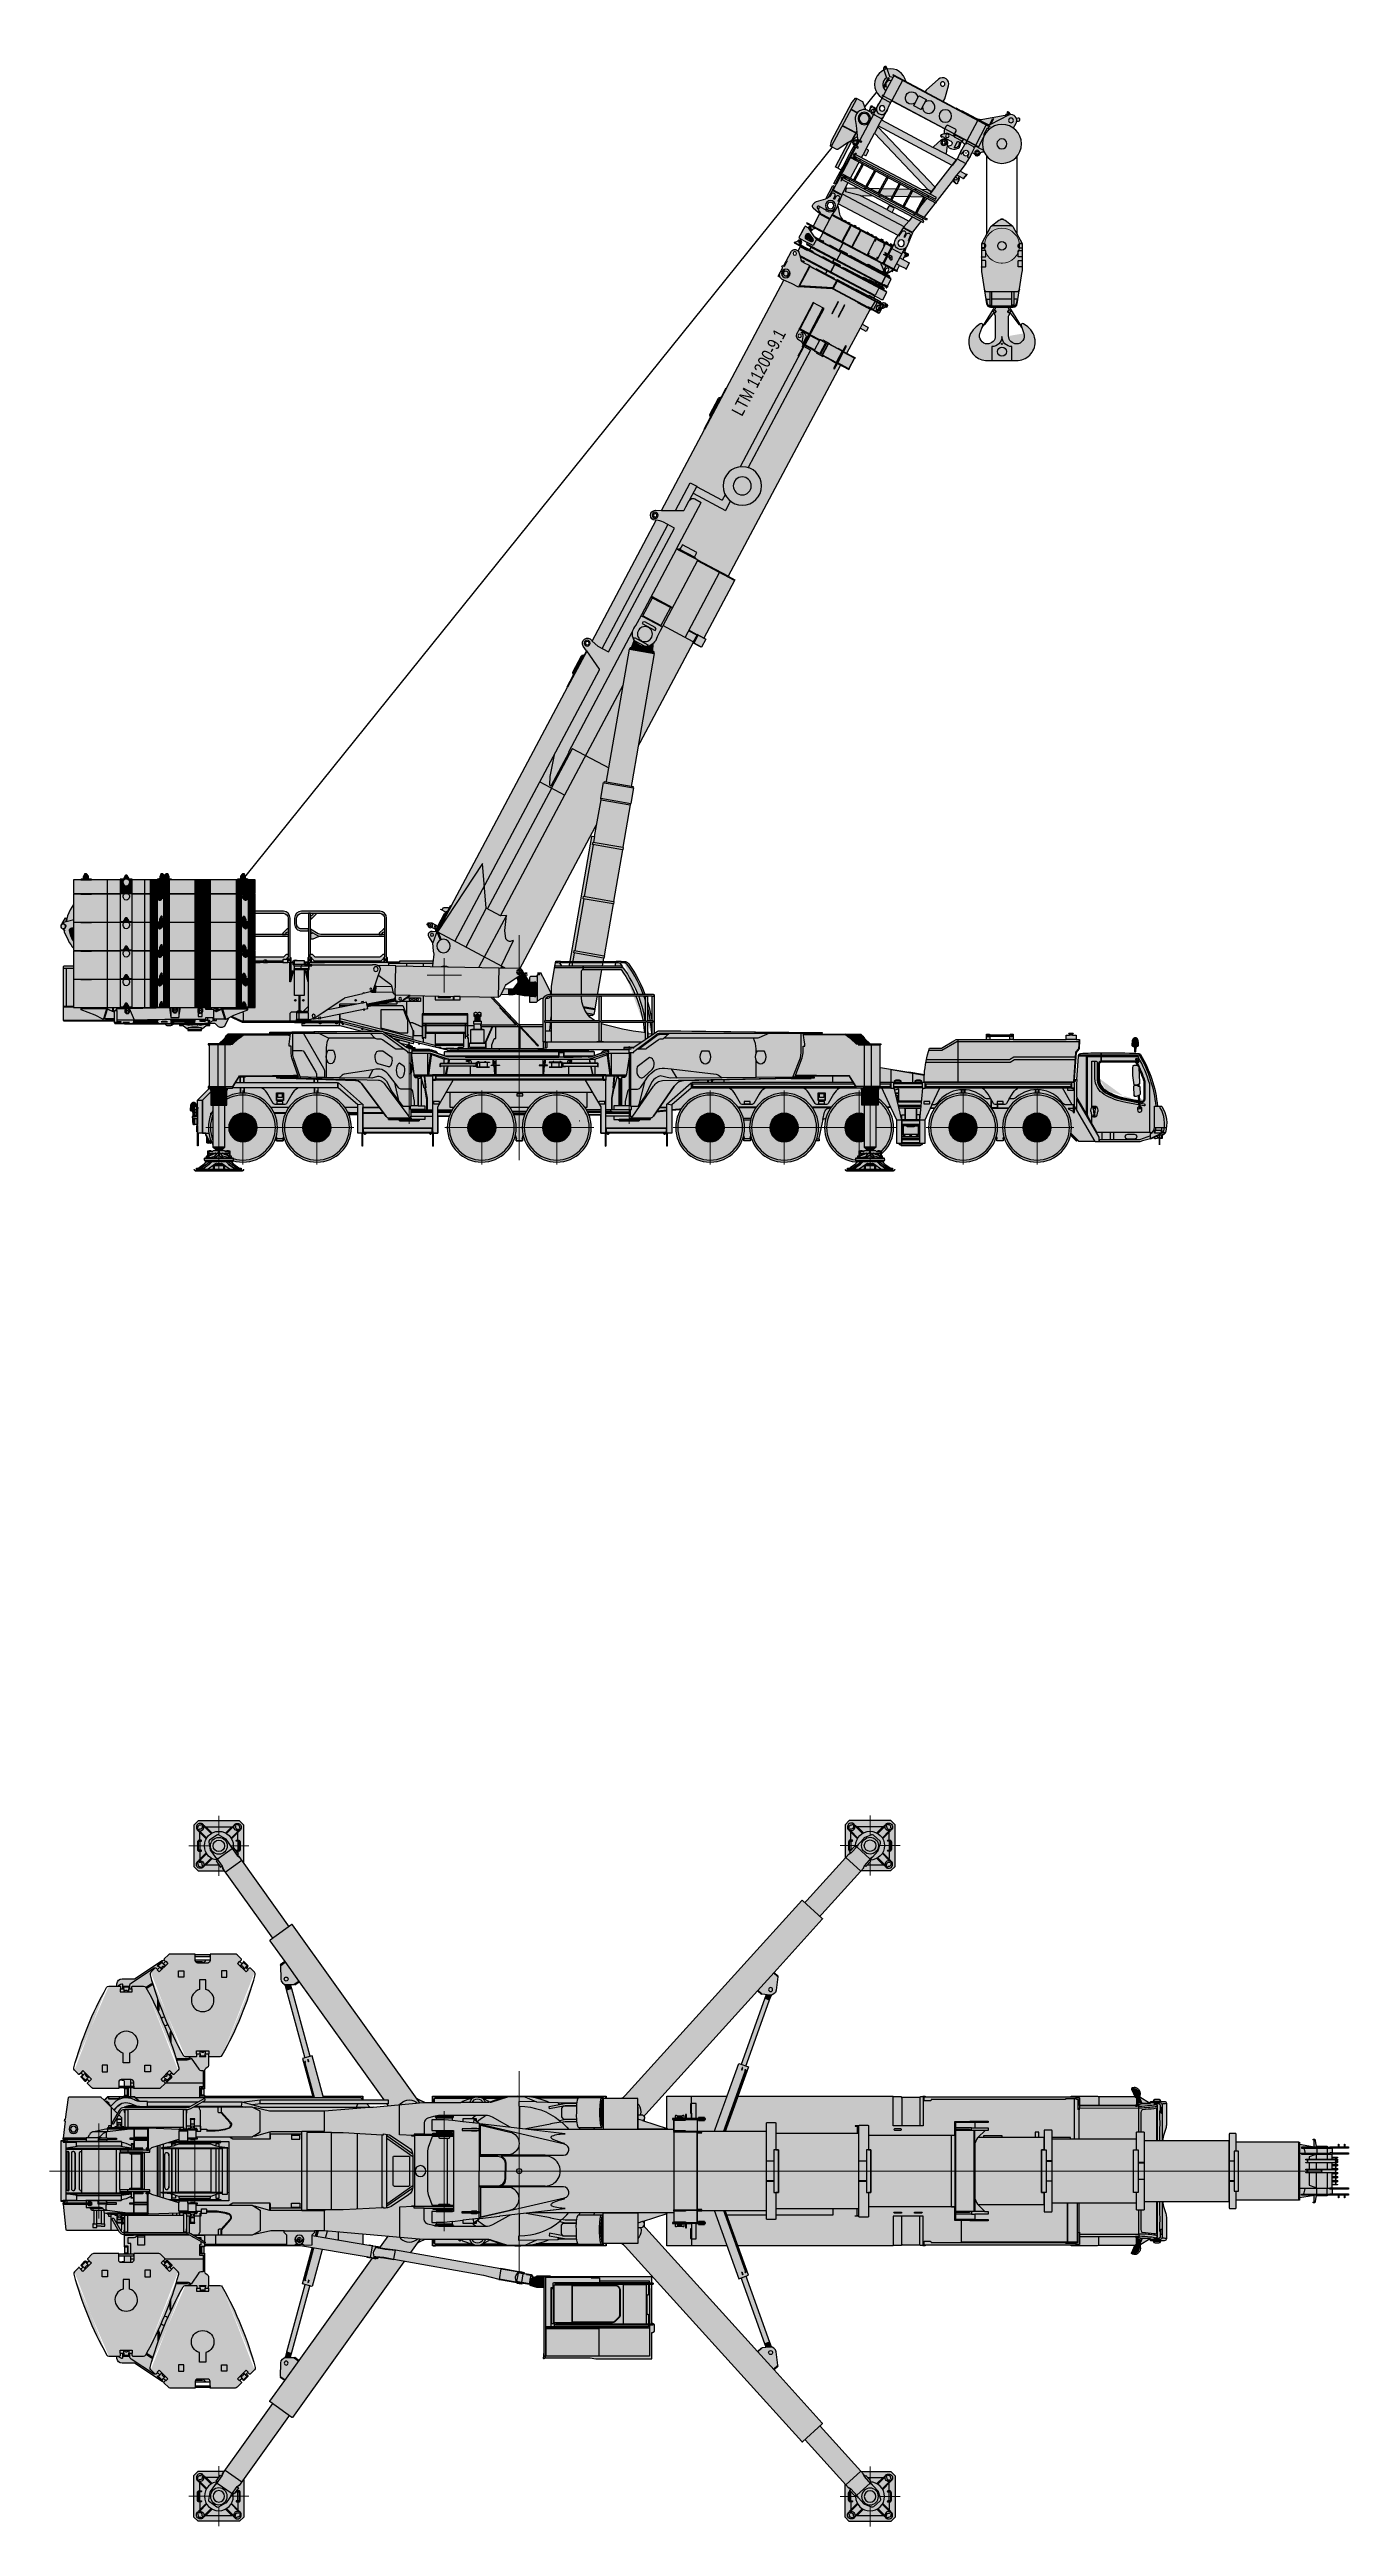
# Model space of a CAD drawing. Header units: millimetres. Extents: x -9400 to 16593, y -27108 to 22430.
import ezdxf
from ezdxf.enums import TextEntityAlignment as Align

# ---------------------------------------------------------------- set-up
doc = ezdxf.new("R2010")
doc.units = ezdxf.units.MM
doc.set_wipeout_variables(frame=1)
doc.layers.add('Техника LTM 11200-9.1', color=250, linetype='Continuous')
doc.layers.add('Техника LTM 11200-9.1 Штрих', color=7, linetype='Continuous', true_color=0xffd452)
doc.styles.add('arial', font='arial.ttf')

# ---------------------------------------------------------------- blocks, each defined once
blk = doc.blocks.new('LTM 11200-9.1-20240706.153253')
at = {"color": 0, "linetype": 'ByBlock', "lineweight": -2, "transparency": 16777216}
blk.add_wipeout([(-79, -55), (-74, -55), (-73, 39), (-73, 39), (-76, 54), (-76, 69), (-73, 85), (-69, 99), (-69, 99), (-69, 99), (-62, 115), (-53, 129), (-43, 142), (-32, 154), (-32, 154), (-32, 154), (-19, 164), (-4, 173), (11, 180), (27, 185), (27, 185), (27, 185), (38, 185), (49, 184), (60, 181), (70, 178), (70, 178), (85, 176), (105, 166), (101, 157), (104, 156), (105, 153), (27, -10), (23, -11), (19, -11), (17, -16), (13, -18), (2, -14), (3, -114), (0, -124), (0, -130), (0, -130), (2, -140), (5, -151), (11, -160), (17, -168), (17, -168), (17, -168), (20, -171), (21, -173), (22, -176), (23, -179), (23, -179), (23, -185), (23, -185), (5, -185), (-13, -185), (-30, -184), (-48, -183), (-48, -183), (-48, -178), (-48, -178), (-47, -175), (-46, -172), (-45, -169), (-44, -166), (-44, -166), (-40, -160), (-40, -160), (-34, -153), (-29, -145), (-25, -137), (-22, -128), (-22, -128), (-22, -124), (-25, -114), (-26, -21), (-46, -8), (-46, -55), (-43, -55), (-25, -102), (-25, -114), (-22, -124), (-22, -128), (-22, -128), (-23, -131), (-24, -133), (-25, -136), (-26, -139), (-26, -139), (-26, -139), (-47, -150), (-70, -150), (-91, -140), (-105, -121), (-105, -121)], dxfattribs=at)
at = {"layer": 'Техника LTM 11200-9.1 Штрих', "true_color": 0xadadad, "transparency": 16777216}
h = blk.add_hatch(color=253, dxfattribs=at)
h.dxf.hatch_style = 1
edge = h.paths.add_edge_path()
edge.add_line((-105, -121), (-79, -55))
edge.add_line((-79, -55), (-74, -55))
edge.add_line((-74, -55), (-73, 39))
edge.add_arc((20, 62), 96.6, 157.0131, 193.7657, ccw=False)
edge.add_arc((62, 51), 139, 132.1628, 159.5227, ccw=False)
edge.add_arc((60, 53), 136, 104.1465, 132.1752, ccw=False)
edge.add_arc((31, 77), 109, 69.0396, 92.5279, ccw=False)
edge.add_line((70, 178), (85, 176))
edge.add_line((85, 176), (105, 166))
edge.add_line((105, 166), (101, 157))
edge.add_line((101, 157), (104, 156))
edge.add_line((104, 156), (105, 153))
edge.add_line((105, 153), (27, -10))
edge.add_line((27, -10), (23, -11))
edge.add_line((23, -11), (19, -11))
edge.add_line((19, -11), (17, -16))
edge.add_line((17, -16), (13, -18))
edge.add_line((13, -18), (2, -14))
edge.add_line((2, -14), (3, -114))
edge.add_line((3, -114), (0, -124))
edge.add_line((0, -124), (0, -130))
edge.add_arc((62, -125), 62, 183.9794, 223.9268)
edge.add_arc((8, -180), 14.9, 2.365, 50.7592, ccw=False)
edge.add_line((23, -179), (23, -185))
edge.add_arc((-1, 363), 548, 265.0819, 272.4628, ccw=False)
edge.add_line((-48, -183), (-48, -178))
edge.add_arc((2, -188), 50.4, 154.38, 168.0093, ccw=False)
edge.add_line((-44, -166), (-40, -160))
edge.add_arc((-93, -111), 72.8, 316.9484, 346.4668)
edge.add_line((-22, -128), (-22, -124))
edge.add_line((-22, -124), (-25, -114))
edge.add_line((-25, -114), (-26, -21))
edge.add_line((-26, -21), (-46, -8))
edge.add_line((-46, -8), (-46, -55))
edge.add_line((-46, -55), (-43, -55))
edge.add_line((-43, -55), (-25, -102))
edge.add_line((-25, -102), (-25, -114))
edge.add_line((-25, -114), (-22, -124))
edge.add_line((-22, -124), (-22, -128))
edge.add_arc((-102, -108), 82.1, 338.351, 346.2155, ccw=False)
edge.add_arc((-60, -102), 49.8, 202.7398, 312.4853, ccw=False)
at = {"color": 0, "linetype": 'ByBlock', "lineweight": -2, "transparency": 16777216}
for points in [[(-105, -121), (-79, -55), (-74, -55), (-73, 39, -0.161752), (-69, 99, -0.11995), (-32, 154, -0.122912), (27, 185, -0.102847), (70, 178), (85, 176), (105, 166), (101, 157), (104, 156), (105, 153), (27, -10), (23, -11), (19, -11), (17, -16), (13, -18), (2, -14), (3, -114), (0, -124), (0, -130, 0.176091), (17, -168, -0.214355), (23, -179), (23, -185, -0.032216), (-48, -183), (-48, -178, -0.059539), (-44, -166), (-40, -160, 0.129515), (-22, -128), (-22, -124), (-25, -114), (-26, -21), (-46, -8), (-46, -55), (-43, -55), (-25, -102), (-25, -114), (-22, -124), (-22, -128, -0.034329), (-26, -139, -0.519156), (-105, -121)], [(-46, -8), (-51, -3, -0.126421), (-74, 39)], [(2, -14), (0, 65, 0.312453), (-16, 90, 0.305429), (-30, 83, 0.292588), (-28, 68), (-26, -21)], [(-74, -55), (-74, -59, 0.173688), (-46, -59), (-46, -55)], [(-22, -124), (-20, -101, -0.322705), (-17, -98, -0.062323), (-4, -98, -0.336095), (0, -101), (0, -124)]]:
    blk.add_lwpolyline(points, format="xyb", dxfattribs=at)
blk.add_lwpolyline([(101, 157), (99, 158), (19, -11)], dxfattribs=at)
blk = doc.blocks.new('LTM 11200-9.1-20230312.101339')
at = {"color": 0, "linetype": 'ByBlock', "lineweight": -2, "transparency": 16777216}
blk.add_wipeout([(-12873, -575), (-12873, -575), (-12874, -609), (-12877, -643), (-12883, -677), (-12891, -710), (-12936, -850), (-12936, -850), (-12942, -873), (-12947, -897), (-12951, -920), (-12953, -944), (-12953, -944), (-12953, -944), (-12953, -1046), (-12953, -1148), (-12952, -1250), (-12950, -1352), (-12950, -1352), (-12950, -1352), (-12946, -1368), (-12937, -1382), (-12923, -1391), (-12907, -1394), (-12907, -1394), (-12831, -1394), (-12831, -1399), (-12830, -1401), (-12828, -1401), (-12809, -1433), (-12809, -1433), (-12806, -1436), (-12803, -1438), (-12799, -1440), (-12795, -1441), (-12795, -1441), (-12723, -1441), (-12723, -1441), (-12719, -1440), (-12716, -1438), (-12712, -1436), (-12710, -1433), (-12710, -1433), (-12689, -1399), (-12687, -1399), (-12687, -1394), (-12634, -1394), (-12634, -1371), (-12626, -1371), (-12626, -1356), (-12407, -1491), (-12406, -1492), (-11597, -1492), (-11597, -1487), (-11596, -1487), (-11570, -1495), (-11043, -1495), (-11043, -1485), (-8125, -1485), (-8125, -1496), (-8125, -1496), (-8125, -1497), (-8125, -1497), (-8124, -1498), (-8123, -1498), (-8123, -1498), (-8089, -1498), (-8089, -1498), (-8084, -1498), (-8080, -1496), (-8076, -1494), (-8072, -1491), (-8072, -1491), (-8033, -1491), (-8033, -1491), (-8027, -1490), (-8021, -1486), (-8017, -1480), (-8016, -1474), (-8013, -1474), (-8013, -1480), (-7656, -1480), (-7656, -1461), (-7653, -1461), (-7653, -1474), (-7653, -1474), (-7651, -1481), (-7648, -1486), (-7642, -1490), (-7635, -1491), (-7635, -1491), (-7486, -1491), (-7486, -1491), (-7482, -1494), (-7478, -1496), (-7474, -1498), (-7469, -1498), (-7435, -1498), (-7435, -1498), (-7434, -1498), (-7433, -1497), (-7433, -1496), (-7433, -1495), (-7433, -1495), (-2953, -1495), (-2953, -670), (-2953, -670), (-2863, -675), (-2773, -682), (-2684, -691), (-2594, -702), (-2594, -702), (-2594, -702), (-2566, -709), (-2542, -724), (-2522, -744), (-2510, -770), (-2510, -770), (-2490, -770), (-2500, -1106), (-2500, -1106), (-2509, -1165), (-2508, -1224), (-2494, -1282), (-2470, -1337), (-2436, -1386), (-2394, -1427), (-2344, -1459), (-2289, -1482), (-2231, -1493), (-2171, -1494), (-2113, -1483), (-2058, -1460), (-2008, -1428), (-2001, -1423), (-1775, -1316), (-1737, -1302), (-1737, -1498), (1738, -1498), (1738, -1302), (1775, -1316), (2001, -1423), (2001, -1423), (2050, -1456), (2105, -1480), (2163, -1493), (2222, -1494), (2281, -1484), (2336, -1463), (2387, -1432), (2431, -1392), (2466, -1344), (2492, -1290), (2506, -1233), (2510, -1174), (2502, -1115), (2500, -1106), (2500, -1106), (2496, -1088), (2492, -1068), (2491, -1049), (2490, -1030), (2490, -670), (2692, -611), (3133, -607), (3133, -1495), (6423, -1495), (6423, -1495), (6430, -1493), (6435, -1489), (6438, -1483), (6439, -1477), (6439, -1477), (6464, -1477), (6464, -1499), (6463, -1500), (6462, -1500), (6462, -1500), (6461, -1500), (6460, -1500), (6459, -1501), (6459, -1502), (6459, -1502), (6459, -1506), (6459, -1506), (6454, -1506), (6449, -1507), (6444, -1509), (6440, -1512), (6440, -1512), (6437, -1516), (6435, -1521), (6434, -1526), (6434, -1532), (6434, -1532), (6434, -1532), (6434, -1537), (6435, -1542), (6437, -1547), (6440, -1551), (6440, -1551), (6444, -1554), (6449, -1556), (6454, -1557), (6459, -1558), (6459, -1561), (6459, -1561), (6459, -1562), (6460, -1563), (6461, -1563), (6462, -1564), (6462, -1564), (6496, -1564), (6496, -1564), (6497, -1563), (6498, -1563), (6499, -1562), (6499, -1561), (6499, -1558), (6499, -1558), (6504, -1557), (6509, -1556), (6514, -1554), (6518, -1551), (6518, -1551), (6518, -1551), (6521, -1547), (6523, -1542), (6524, -1537), (6524, -1532), (6524, -1532), (6524, -1532), (6524, -1526), (6523, -1521), (6521, -1516), (6518, -1512), (6518, -1512), (6518, -1512), (6514, -1509), (6509, -1507), (6504, -1506), (6499, -1506), (6499, -1502), (6499, -1502), (6499, -1501), (6498, -1500), (6497, -1500), (6496, -1500), (6495, -1500), (6494, -1499), (6494, -1477), (6539, -1477), (6539, -1465), (6590, -1465), (6590, -1465), (6595, -1464), (6600, -1461), (6603, -1456), (6605, -1450), (6605, -1401), (6605, -1401), (6604, -1398), (6603, -1395), (6602, -1393), (6600, -1391), (6600, -1391), (6600, -1391), (6598, -1388), (6596, -1386), (6595, -1383), (6595, -1380), (6595, -1380), (6595, -990), (6595, -990), (6595, -987), (6596, -985), (6597, -983), (6599, -981), (6599, -981), (6599, -981), (6601, -978), (6603, -975), (6604, -972), (6605, -969), (6605, -969), (6605, -920), (6605, -920), (6603, -914), (6600, -909), (6595, -906), (6590, -905), (6543, -905), (6543, -571), (6539, -571), (6539, -567), (6439, -567), (6439, -565), (6439, -565), (6439, -563), (6437, -562), (6436, -561), (6434, -561), (6434, -561), (6088, -561), (6088, -488), (6092, -488), (6092, -463), (6110, -463), (6110, -460), (6113, -460), (6113, -452), (6149, -452), (6149, -452), (6152, -452), (6153, -451), (6155, -449), (6155, -447), (6155, -444), (6236, -444), (6236, -444), (6239, -444), (6242, -443), (6244, -442), (6246, -440), (6246, -440), (6258, -429), (6258, -429), (6259, -427), (6261, -424), (6262, -421), (6262, -418), (6262, -385), (6265, -385), (6265, -385), (6267, -384), (6269, -383), (6270, -381), (6270, -379), (6270, -379), (6272, -379), (6272, -339), (6270, -339), (6270, -339), (6270, -338), (6269, -336), (6267, -335), (6265, -334), (6260, -334), (6260, -334), (6262, -334), (6262, -301), (6262, -301), (6262, -298), (6261, -295), (6259, -292), (6258, -290), (6258, -290), (6246, -279), (6246, -279), (6244, -277), (6242, -276), (6239, -275), (6236, -274), (6236, -274), (6163, -274), (6163, -274), (6162, -275), (6162, -275), (6161, -275), (6161, -275), (6161, -275), (6161, -275), (6159, -275), (6158, -276), (6156, -276), (6155, -277), (6155, -277), (6155, -219), (6159, -219), (6159, -185), (6182, -185), (6182, -183), (6205, -183), (6205, -185), (6194, -185), (6194, -185), (6192, -185), (6191, -186), (6190, -187), (6190, -189), (6190, -189), (6190, -206), (6190, -206), (6190, -208), (6191, -209), (6192, -210), (6194, -210), (6205, -210), (6205, -212), (6235, -212), (6235, -210), (6246, -210), (6246, -210), (6248, -210), (6249, -209), (6250, -208), (6250, -206), (6250, -206), (6250, -189), (6250, -189), (6250, -187), (6249, -186), (6248, -185), (6246, -185), (6246, -185), (6235, -185), (6235, -183), (6250, -183), (6250, -175), (6235, -175), (6235, 175), (6205, 175), (6205, -175), (6160, -175), (6160, -179), (6155, -179), (6155, 179), (6160, 179), (6160, 175), (6250, 175), (6250, 183), (6235, 183), (6235, 185), (6246, 185), (6246, 185), (6248, 185), (6249, 186), (6250, 187), (6250, 189), (6250, 189), (6250, 206), (6250, 206), (6250, 208), (6249, 209), (6248, 210), (6246, 210), (6246, 210), (6235, 210), (6235, 212), (6205, 212), (6205, 210), (6194, 210), (6194, 210), (6192, 210), (6191, 209), (6190, 208), (6190, 206), (6190, 189), (6190, 189), (6190, 187), (6191, 186), (6192, 185), (6194, 185), (6194, 185), (6205, 185), (6205, 183), (6182, 183), (6182, 185), (6159, 185), (6159, 219), (6155, 219), (6155, 277), (6155, 277), (6156, 276), (6158, 276), (6159, 275), (6161, 275), (6161, 275), (6161, 275), (6161, 275), (6162, 275), (6162, 275), (6163, 274), (6163, 274), (6236, 274), (6236, 274), (6239, 275), (6242, 276), (6244, 277), (6246, 279), (6246, 279), (6258, 290), (6258, 290), (6259, 292), (6261, 295), (6262, 298), (6262, 301), (6262, 301), (6262, 334), (6260, 334), (6260, 334), (6265, 334), (6265, 334), (6267, 335), (6269, 336), (6270, 338), (6270, 339), (6272, 339), (6272, 379), (6270, 379), (6270, 379), (6270, 381), (6269, 383), (6267, 384), (6265, 384), (6265, 384), (6262, 384), (6262, 418), (6262, 418), (6262, 421), (6261, 424), (6259, 427), (6258, 429), (6246, 440), (6246, 440), (6244, 442), (6242, 443), (6239, 444), (6236, 444), (6236, 444), (6155, 444), (6155, 447), (6155, 447), (6155, 449), (6153, 451), (6152, 452), (6149, 452), (6113, 452), (6113, 460), (6110, 460), (6110, 463), (6092, 463), (6092, 488), (6088, 488), (6088, 561), (6434, 561), (6434, 561), (6436, 561), (6437, 562), (6439, 563), (6439, 565), (6439, 565), (6439, 567), (6539, 567), (6539, 571), (6543, 571), (6543, 905), (6590, 905), (6590, 905), (6595, 906), (6600, 909), (6603, 914), (6605, 920), (6605, 969), (6605, 969), (6604, 972), (6603, 975), (6601, 978), (6599, 981), (6599, 981), (6599, 981), (6597, 983), (6596, 985), (6595, 987), (6595, 990), (6595, 990), (6595, 1380), (6595, 1380), (6595, 1383), (6596, 1386), (6598, 1388), (6600, 1391), (6600, 1391), (6602, 1393), (6603, 1395), (6604, 1398), (6605, 1401), (6605, 1401), (6605, 1450), (6605, 1450), (6603, 1456), (6600, 1461), (6595, 1464), (6590, 1465), (6539, 1465), (6539, 1476), (6494, 1476), (6494, 1499), (6495, 1499), (6496, 1499), (6496, 1499), (6497, 1500), (6498, 1500), (6499, 1501), (6499, 1502), (6499, 1502), (6499, 1505), (6499, 1505), (6504, 1506), (6509, 1507), (6514, 1509), (6518, 1512), (6518, 1512), (6521, 1516), (6523, 1521), (6524, 1526), (6524, 1532), (6524, 1532), (6524, 1532), (6524, 1537), (6523, 1542), (6521, 1547), (6518, 1551), (6518, 1551), (6518, 1551), (6514, 1554), (6509, 1556), (6504, 1557), (6499, 1557), (6499, 1557), (6499, 1561), (6499, 1561), (6499, 1562), (6498, 1563), (6497, 1563), (6496, 1563), (6462, 1563), (6462, 1563), (6461, 1563), (6460, 1563), (6459, 1562), (6459, 1561), (6459, 1561), (6459, 1557), (6459, 1557), (6454, 1557), (6449, 1556), (6444, 1554), (6440, 1551), (6440, 1551), (6437, 1547), (6435, 1542), (6434, 1537), (6434, 1532), (6434, 1532), (6434, 1526), (6435, 1521), (6437, 1516), (6440, 1512), (6440, 1512), (6440, 1512), (6444, 1509), (6449, 1507), (6454, 1506), (6459, 1505), (6459, 1502), (6459, 1502), (6459, 1501), (6460, 1500), (6461, 1500), (6462, 1499), (6462, 1499), (6463, 1499), (6464, 1499), (6464, 1476), (6439, 1476), (6439, 1476), (6438, 1483), (6435, 1489), (6430, 1493), (6423, 1495), (6423, 1495), (3133, 1495), (3133, 607), (2692, 611), (2490, 670), (2490, 1030), (2490, 1030), (2491, 1049), (2492, 1068), (2496, 1088), (2500, 1106), (2500, 1106), (2509, 1165), (2508, 1224), (2494, 1282), (2470, 1337), (2436, 1386), (2394, 1427), (2344, 1459), (2289, 1482), (2231, 1493), (2171, 1494), (2113, 1483), (2058, 1460), (2008, 1428), (2001, 1423), (1775, 1316), (1738, 1302), (1738, 1498), (-1737, 1498), (-1737, 1302), (-1775, 1316), (-2001, 1423), (-2001, 1423), (-2050, 1456), (-2105, 1480), (-2163, 1493), (-2222, 1494), (-2281, 1484), (-2336, 1463), (-2387, 1432), (-2431, 1392), (-2466, 1344), (-2492, 1290), (-2506, 1233), (-2510, 1174), (-2502, 1115), (-2500, 1106), (-2490, 770), (-2510, 770), (-2510, 770), (-2522, 744), (-2542, 724), (-2566, 709), (-2594, 702), (-2594, 702), (-2594, 702), (-2684, 691), (-2773, 682), (-2863, 675), (-2953, 670), (-2953, 670), (-2953, 1495), (-7433, 1495), (-7433, 1495), (-7433, 1496), (-7433, 1497), (-7434, 1498), (-7435, 1498), (-7435, 1498), (-7469, 1498), (-7469, 1498), (-7474, 1498), (-7478, 1496), (-7482, 1494), (-7486, 1491), (-7635, 1491), (-7635, 1491), (-7642, 1490), (-7648, 1486), (-7651, 1481), (-7653, 1474), (-7653, 1474), (-7653, 1461), (-7656, 1461), (-7656, 1480), (-8013, 1480), (-8013, 1474), (-8016, 1474), (-8016, 1474), (-8017, 1480), (-8021, 1486), (-8027, 1490), (-8033, 1491), (-8072, 1491), (-8072, 1491), (-8076, 1494), (-8080, 1496), (-8084, 1498), (-8089, 1498), (-8089, 1498), (-8123, 1498), (-8123, 1498), (-8124, 1498), (-8125, 1497), (-8125, 1497), (-8125, 1496), (-8125, 1496), (-8125, 1485), (-11043, 1485), (-11043, 1495), (-11570, 1495), (-11596, 1487), (-11597, 1487), (-11597, 1492), (-12406, 1492), (-12407, 1491), (-12626, 1356), (-12626, 1371), (-12634, 1371), (-12634, 1394), (-12687, 1394), (-12687, 1399), (-12689, 1399), (-12710, 1433), (-12710, 1433), (-12712, 1436), (-12716, 1438), (-12719, 1440), (-12723, 1441), (-12723, 1441), (-12795, 1441), (-12795, 1441), (-12799, 1440), (-12803, 1438), (-12806, 1436), (-12809, 1433), (-12809, 1433), (-12828, 1401), (-12830, 1401), (-12831, 1399), (-12831, 1394), (-12907, 1394), (-12907, 1394), (-12923, 1391), (-12937, 1382), (-12946, 1368), (-12950, 1352), (-12950, 1352), (-12950, 1352), (-12952, 1250), (-12953, 1148), (-12953, 1046), (-12953, 944), (-12953, 944), (-12953, 944), (-12951, 920), (-12947, 897), (-12942, 873), (-12936, 850), (-12936, 850), (-12891, 710), (-12891, 710), (-12883, 677), (-12877, 643), (-12874, 609), (-12873, 575), (-12873, 575), (-12873, 0), (-12873, 0)], dxfattribs=at)
at = {"layer": 'Техника LTM 11200-9.1 Штрих', "true_color": 0xadadad, "transparency": 16777216}
h = blk.add_hatch(color=253, dxfattribs=at)
h.dxf.hatch_style = 1
edge = h.paths.add_edge_path(flags=17)
edge.add_arc((-13378, -578), 505, -15.2479, 0.3016, ccw=False)
edge.add_line((-12891, -710), (-12936, -850))
edge.add_arc((-12565, -965), 388, 162.8175, 176.95)
edge.add_arc((1776, -1036), 14729, 179.6446, 181.2304)
edge.add_arc((-12906, -1351), 43.2, 181.7611, 269.5965)
edge.add_line((-12907, -1394), (-12831, -1394))
edge.add_line((-12831, -1394), (-12831, -1399))
edge.add_line((-12831, -1399), (-12830, -1401))
edge.add_line((-12830, -1401), (-12828, -1401))
edge.add_line((-12828, -1401), (-12809, -1433))
edge.add_arc((-12794, -1423), 18, 214.0329, 265.9083)
edge.add_line((-12795, -1441), (-12723, -1441))
edge.add_arc((-12725, -1423), 18, 274.1322, 325.9671)
edge.add_line((-12710, -1433), (-12689, -1399))
edge.add_line((-12689, -1399), (-12687, -1399))
edge.add_line((-12687, -1399), (-12687, -1394))
edge.add_line((-12687, -1394), (-12634, -1394))
edge.add_line((-12634, -1394), (-12634, -1371))
edge.add_line((-12634, -1371), (-12626, -1371))
edge.add_line((-12626, -1371), (-12626, -1356))
edge.add_line((-12626, -1356), (-12634, -1351))
edge.add_line((-12634, -1351), (-12388, -1351))
edge.add_line((-12388, -1351), (-12388, -1313))
edge.add_line((-12388, -1313), (-11213, -1313))
edge.add_line((-11213, -1313), (-11213, -1456))
edge.add_arc((-11199, -1456), 14.5, 180.2681, 266.459)
edge.add_line((-11200, -1470), (-11133, -1470))
edge.add_arc((-11119, -1471), 14.6, 177.863, 261.183)
edge.add_line((-11121, -1485), (-8110, -1485))
edge.add_arc((-8110, -1479), 6.22, 271.0901, 358.9099)
edge.add_line((-8104, -1479), (-8104, -1405))
edge.add_line((-8104, -1405), (-8224, -1405))
edge.add_arc((-8224, -1420), 15, 90, 180)
edge.add_arc((-8249, -1420), 10, -90, 0, ccw=False)
edge.add_line((-8249, -1430), (-10923, -1430))
edge.add_arc((-10923, -1437), 7.5, 90, 180)
edge.add_arc((-10938, -1437), 7.5, 270, 360, ccw=False)
edge.add_line((-10938, -1445), (-11143, -1445))
edge.add_arc((-11143, -1437), 7.5, 180, 270, ccw=False)
edge.add_arc((-11158, -1437), 7.5, 0, 90)
edge.add_line((-11158, -1430), (-11179, -1430))
edge.add_arc((-11179, -1425), 5, 180, 270, ccw=False)
edge.add_line((-11184, -1425), (-11184, -1235))
edge.add_arc((-11194, -1235), 10, 0, 90)
edge.add_line((-11194, -1225), (-11201, -1225))
edge.add_line((-11201, -1225), (-11201, 1225))
edge.add_line((-11201, 1225), (-11194, 1225))
edge.add_arc((-11194, 1235), 10, 270, 360)
edge.add_line((-11184, 1235), (-11184, 1425))
edge.add_arc((-11179, 1425), 5, 90, 180, ccw=False)
edge.add_line((-11179, 1430), (-11158, 1430))
edge.add_arc((-11158, 1437), 7.5, 270, 360)
edge.add_arc((-11143, 1437), 7.5, 90, 180, ccw=False)
edge.add_line((-11143, 1445), (-10938, 1445))
edge.add_arc((-10938, 1437), 7.5, 0, 90, ccw=False)
edge.add_arc((-10923, 1437), 7.5, 180, 270)
edge.add_line((-10923, 1430), (-8249, 1430))
edge.add_arc((-8249, 1420), 10, 0, 90, ccw=False)
edge.add_arc((-8224, 1420), 15, 180, 270)
edge.add_line((-8224, 1405), (-8104, 1405))
edge.add_line((-8104, 1405), (-8104, 1479))
edge.add_arc((-8110, 1479), 6.22, 1.0901, 88.9099)
edge.add_line((-8110, 1485), (-11121, 1485))
edge.add_arc((-11119, 1471), 14.6, 98.817, 182.137)
edge.add_line((-11133, 1470), (-11200, 1470))
edge.add_arc((-11199, 1456), 14.5, 93.541, 179.7319)
edge.add_line((-11213, 1456), (-11213, 1313))
edge.add_line((-11213, 1313), (-12388, 1313))
edge.add_line((-12388, 1313), (-12388, 1351))
edge.add_line((-12388, 1351), (-12634, 1351))
edge.add_line((-12634, 1351), (-12626, 1356))
edge.add_line((-12626, 1356), (-12626, 1371))
edge.add_line((-12626, 1371), (-12634, 1371))
edge.add_line((-12634, 1371), (-12634, 1394))
edge.add_line((-12634, 1394), (-12687, 1394))
edge.add_line((-12687, 1394), (-12687, 1399))
edge.add_line((-12687, 1399), (-12689, 1399))
edge.add_line((-12689, 1399), (-12710, 1433))
edge.add_arc((-12725, 1423), 18, 34.0329, 85.8678)
edge.add_line((-12723, 1441), (-12795, 1441))
edge.add_arc((-12794, 1423), 18, 94.0917, 145.9671)
edge.add_line((-12809, 1433), (-12828, 1401))
edge.add_line((-12828, 1401), (-12830, 1401))
edge.add_line((-12830, 1401), (-12831, 1399))
edge.add_line((-12831, 1399), (-12831, 1394))
edge.add_line((-12831, 1394), (-12907, 1394))
edge.add_arc((-12906, 1351), 43.2, 90.4035, 178.2389)
edge.add_arc((1776, 1036), 14729, 178.7696, 180.3554)
edge.add_arc((-12565, 965), 388, 183.05, 197.1825)
edge.add_line((-12936, 850), (-12891, 710))
edge.add_arc((-13378, 578), 505, -0.3016, 15.2479, ccw=False)
edge.add_line((-12873, 575), (-12873, -575))
edge = h.paths.add_edge_path()
edge.add_line((-12873, 0), (-12873, -575))
edge.add_arc((-13378, -578), 505, -15.2479, 0.3016, ccw=False)
edge.add_line((-12891, -710), (-12936, -850))
edge.add_arc((-12565, -965), 388, 162.8175, 176.95)
edge.add_arc((1776, -1036), 14729, 179.6446, 181.2304)
edge.add_arc((-12906, -1351), 43.2, 181.7611, 269.5965)
edge.add_line((-12907, -1394), (-12831, -1394))
edge.add_line((-12831, -1394), (-12831, -1399))
edge.add_line((-12831, -1399), (-12830, -1401))
edge.add_line((-12830, -1401), (-12828, -1401))
edge.add_line((-12828, -1401), (-12809, -1433))
edge.add_arc((-12794, -1423), 18, 214.0329, 265.9083)
edge.add_line((-12795, -1441), (-12723, -1441))
edge.add_arc((-12725, -1423), 18, 274.1322, 325.9671)
edge.add_line((-12710, -1433), (-12689, -1399))
edge.add_line((-12689, -1399), (-12687, -1399))
edge.add_line((-12687, -1399), (-12687, -1394))
edge.add_line((-12687, -1394), (-12634, -1394))
edge.add_line((-12634, -1394), (-12634, -1371))
edge.add_line((-12634, -1371), (-12626, -1371))
edge.add_line((-12626, -1371), (-12626, -1356))
edge.add_line((-12626, -1356), (-12407, -1491))
edge.add_line((-12407, -1491), (-12406, -1492))
edge.add_line((-12406, -1492), (-11597, -1492))
edge.add_line((-11597, -1492), (-11597, -1487))
edge.add_line((-11597, -1487), (-11596, -1487))
edge.add_line((-11596, -1487), (-11570, -1495))
edge.add_line((-11570, -1495), (-11043, -1495))
edge.add_line((-11043, -1495), (-11043, -1485))
edge.add_line((-11043, -1485), (-8125, -1485))
edge.add_line((-8125, -1485), (-8125, -1496))
edge.add_arc((-8123, -1496), 2.01, 171.8125, 269.633)
edge.add_line((-8123, -1498), (-8089, -1498))
edge.add_arc((-8089, -1475), 23.1, 269.4691, 315.838)
edge.add_line((-8072, -1491), (-8033, -1491))
edge.add_arc((-8033, -1474), 17.2, 270.5262, 359.3006)
edge.add_line((-8016, -1474), (-8013, -1474))
edge.add_line((-8013, -1474), (-8013, -1480))
edge.add_line((-8013, -1480), (-7656, -1480))
edge.add_line((-7656, -1480), (-7656, -1461))
edge.add_line((-7656, -1461), (-7653, -1461))
edge.add_line((-7653, -1461), (-7653, -1474))
edge.add_arc((-7635, -1474), 17.3, 181.0783, 270.0671)
edge.add_line((-7635, -1491), (-7486, -1491))
edge.add_arc((-7469, -1474), 24, 225.0995, 270)
edge.add_line((-7469, -1498), (-7435, -1498))
edge.add_arc((-7435, -1496), 2.22, 272.5437, 380.5945)
edge.add_line((-7433, -1495), (-2953, -1495))
edge.add_line((-2953, -1495), (-2953, -670))
edge.add_arc((-3132, -4694), 4028, 82.3256, 87.4527, ccw=False)
edge.add_arc((-2604, -801), 99.5, 18.2235, 84.2198, ccw=False)
edge.add_line((-2510, -770), (-2490, -770))
edge.add_line((-2490, -770), (-2500, -1106))
edge.add_arc((-2200, -1185), 310, 165.2883, 309.92)
edge.add_line((-2001, -1423), (-1775, -1316))
edge.add_line((-1775, -1316), (-1737, -1302))
edge.add_line((-1737, -1302), (-1737, -1498))
edge.add_line((-1737, -1498), (1738, -1498))
edge.add_line((1738, -1498), (1738, -1302))
edge.add_line((1738, -1302), (1775, -1316))
edge.add_line((1775, -1316), (2001, -1423))
edge.add_arc((2200, -1185), 310, 230.08, 374.7117)
edge.add_arc((2789, -1030), 299, 179.9904, 194.742, ccw=False)
edge.add_line((2490, -1030), (2490, -670))
edge.add_line((2490, -670), (2692, -611))
edge.add_line((2692, -611), (3133, -607))
edge.add_line((3133, -607), (3133, -1495))
edge.add_line((3133, -1495), (6423, -1495))
edge.add_arc((6421, -1477), 17.7, 275.6182, 362.92)
edge.add_line((6439, -1477), (6464, -1477))
edge.add_line((6464, -1477), (6464, -1499))
edge.add_line((6464, -1499), (6463, -1500))
edge.add_line((6463, -1500), (6462, -1500))
edge.add_arc((6461, -1502), 2.47, 89.69, 180.6693)
edge.add_line((6459, -1502), (6459, -1506))
edge.add_arc((6458, -1535), 29.3, 88.1268, 128.7736)
edge.add_arc((6464, -1530), 30.5, 144.3161, 183.3159)
edge.add_arc((6464, -1533), 30.5, 176.6894, 215.6787)
edge.add_arc((6458, -1527), 30.4, 231.9632, 271.1451)
edge.add_line((6459, -1558), (6459, -1561))
edge.add_arc((6462, -1561), 2.53, 177.6253, 269.7229)
edge.add_line((6462, -1564), (6496, -1564))
edge.add_arc((6497, -1561), 2.48, 269.4593, 363.5287)
edge.add_line((6499, -1561), (6499, -1558))
edge.add_arc((6500, -1528), 29.5, 268.2243, 308.6448)
edge.add_arc((6493, -1533), 31, 324.639, 362.9929)
edge.add_arc((6493, -1530), 31, 357.0018, 395.3663)
edge.add_arc((6500, -1535), 29.5, 51.3386, 91.7923)
edge.add_line((6499, -1506), (6499, -1502))
edge.add_arc((6497, -1502), 2.51, 3.6134, 90.2334)
edge.add_line((6496, -1500), (6495, -1500))
edge.add_line((6495, -1500), (6494, -1499))
edge.add_line((6494, -1499), (6494, -1477))
edge.add_line((6494, -1477), (6539, -1477))
edge.add_line((6539, -1477), (6539, -1465))
edge.add_line((6539, -1465), (6590, -1465))
edge.add_arc((6590, -1450), 15, 270, 360)
edge.add_line((6605, -1450), (6605, -1401))
edge.add_arc((6590, -1401), 15, 0.0007, 45.0008)
edge.add_arc((6610, -1379), 15.4, 184.6823, 230.4918, ccw=False)
edge.add_line((6595, -1380), (6595, -990))
edge.add_arc((6609, -991), 14.9, 134.893, 175.6204, ccw=False)
edge.add_arc((6589, -969), 15.5, 309.5823, 359.6651)
edge.add_line((6605, -969), (6605, -920))
edge.add_arc((6590, -920), 15, 0, 90)
edge.add_line((6590, -905), (6543, -905))
edge.add_line((6543, -905), (6543, -571))
edge.add_line((6543, -571), (6539, -571))
edge.add_line((6539, -571), (6539, -567))
edge.add_line((6539, -567), (6439, -567))
edge.add_line((6439, -567), (6439, -565))
edge.add_arc((6435, -565), 4.21, 1.6105, 98.898)
edge.add_line((6434, -561), (6088, -561))
edge.add_line((6088, -561), (6088, -488))
edge.add_line((6088, -488), (6092, -488))
edge.add_line((6092, -488), (6092, -463))
edge.add_line((6092, -463), (6110, -463))
edge.add_line((6110, -463), (6110, -460))
edge.add_line((6110, -460), (6113, -460))
edge.add_line((6113, -460), (6113, -452))
edge.add_line((6113, -452), (6149, -452))
edge.add_arc((6149, -447), 5.6, 270, 360)
edge.add_line((6155, -447), (6155, -444))
edge.add_line((6155, -444), (6236, -444))
edge.add_arc((6236, -430), 15, 269.994, 315.1043)
edge.add_line((6246, -440), (6258, -429))
edge.add_arc((6247, -418), 15.1, 315.0758, 359.8487)
edge.add_line((6262, -418), (6262, -385))
edge.add_line((6262, -385), (6265, -385))
edge.add_arc((6265, -379), 5.03, 270.1563, 359.676)
edge.add_line((6270, -379), (6272, -379))
edge.add_line((6272, -379), (6272, -339))
edge.add_line((6272, -339), (6270, -339))
edge.add_arc((6265, -339), 5, 359.998, 450.002)
edge.add_line((6265, -334), (6260, -334))
edge.add_line((6260, -334), (6260, -334))
edge.add_line((6260, -334), (6262, -334))
edge.add_line((6262, -334), (6262, -301))
edge.add_arc((6247, -301), 14.9, 0.2512, 45.0762)
edge.add_line((6258, -290), (6246, -279))
edge.add_arc((6236, -289), 14.9, 44.9154, 90.2995)
edge.add_line((6236, -274), (6163, -274))
edge.add_arc((6163, -280), 5.48, 91.2234, 116.2642)
edge.add_arc((6161, -285), 10.1, 92.3303, 127.4623)
edge.add_line((6155, -277), (6155, -219))
edge.add_line((6155, -219), (6159, -219))
edge.add_line((6159, -219), (6159, -185))
edge.add_line((6159, -185), (6182, -185))
edge.add_line((6182, -185), (6182, -183))
edge.add_line((6182, -183), (6205, -183))
edge.add_line((6205, -183), (6205, -185))
edge.add_line((6205, -185), (6194, -185))
edge.add_arc((6194, -189), 4.04, 90.3427, 179.419)
edge.add_line((6190, -189), (6190, -206))
edge.add_arc((6194, -206), 4, 179.9975, 270.0025)
edge.add_line((6194, -210), (6205, -210))
edge.add_line((6205, -210), (6205, -212))
edge.add_line((6205, -212), (6235, -212))
edge.add_line((6235, -212), (6235, -210))
edge.add_line((6235, -210), (6246, -210))
edge.add_arc((6246, -206), 4, 269.7547, 360.007)
edge.add_line((6250, -206), (6250, -189))
edge.add_arc((6246, -189), 4.01, 0.144, 90.0644)
edge.add_line((6246, -185), (6235, -185))
edge.add_line((6235, -185), (6235, -183))
edge.add_line((6235, -183), (6250, -183))
edge.add_line((6250, -183), (6250, -175))
edge.add_line((6250, -175), (6235, -175))
edge.add_line((6235, -175), (6235, 175))
edge.add_line((6235, 175), (6205, 175))
edge.add_line((6205, 175), (6205, -175))
edge.add_line((6205, -175), (6160, -175))
edge.add_line((6160, -175), (6160, -179))
edge.add_line((6160, -179), (6155, -179))
edge.add_line((6155, -179), (6155, 179))
edge.add_line((6155, 179), (6160, 179))
edge.add_line((6160, 179), (6160, 175))
edge.add_line((6160, 175), (6250, 175))
edge.add_line((6250, 175), (6250, 183))
edge.add_line((6250, 183), (6235, 183))
edge.add_line((6235, 183), (6235, 185))
edge.add_line((6235, 185), (6246, 185))
edge.add_arc((6246, 189), 4.01, 269.9356, 359.856)
edge.add_line((6250, 189), (6250, 206))
edge.add_arc((6246, 206), 4, 359.993, 450.2453)
edge.add_line((6246, 210), (6235, 210))
edge.add_line((6235, 210), (6235, 212))
edge.add_line((6235, 212), (6205, 212))
edge.add_line((6205, 212), (6205, 210))
edge.add_line((6205, 210), (6194, 210))
edge.add_arc((6194, 206), 4, 89.9975, 180.0025)
edge.add_line((6190, 206), (6190, 189))
edge.add_arc((6194, 189), 4.04, 180.581, 269.6573)
edge.add_line((6194, 185), (6205, 185))
edge.add_line((6205, 185), (6205, 183))
edge.add_line((6205, 183), (6182, 183))
edge.add_line((6182, 183), (6182, 185))
edge.add_line((6182, 185), (6159, 185))
edge.add_line((6159, 185), (6159, 219))
edge.add_line((6159, 219), (6155, 219))
edge.add_line((6155, 219), (6155, 277))
edge.add_arc((6161, 285), 10.1, 232.5377, 267.6697)
edge.add_arc((6163, 280), 5.48, 243.7358, 268.7766)
edge.add_line((6163, 274), (6236, 274))
edge.add_arc((6236, 289), 14.9, 269.7005, 315.0846)
edge.add_line((6246, 279), (6258, 290))
edge.add_arc((6247, 301), 14.9, 314.9238, 359.7488)
edge.add_line((6262, 301), (6262, 334))
edge.add_line((6262, 334), (6260, 334))
edge.add_line((6260, 334), (6260, 334))
edge.add_line((6260, 334), (6265, 334))
edge.add_arc((6265, 339), 5, 269.998, 360.002)
edge.add_line((6270, 339), (6272, 339))
edge.add_line((6272, 339), (6272, 379))
edge.add_line((6272, 379), (6270, 379))
edge.add_arc((6265, 379), 5.03, 0.324, 89.8437)
edge.add_line((6265, 384), (6262, 384))
edge.add_line((6262, 384), (6262, 418))
edge.add_arc((6247, 418), 15.1, 0.1513, 44.9242)
edge.add_line((6258, 429), (6246, 440))
edge.add_arc((6236, 430), 15, 44.8957, 90.006)
edge.add_line((6236, 444), (6155, 444))
edge.add_line((6155, 444), (6155, 447))
edge.add_arc((6149, 447), 5.6, 360, 450)
edge.add_line((6149, 452), (6113, 452))
edge.add_line((6113, 452), (6113, 460))
edge.add_line((6113, 460), (6110, 460))
edge.add_line((6110, 460), (6110, 463))
edge.add_line((6110, 463), (6092, 463))
edge.add_line((6092, 463), (6092, 488))
edge.add_line((6092, 488), (6088, 488))
edge.add_line((6088, 488), (6088, 561))
edge.add_line((6088, 561), (6434, 561))
edge.add_arc((6435, 565), 4.21, 261.102, 358.3895)
edge.add_line((6439, 565), (6439, 567))
edge.add_line((6439, 567), (6539, 567))
edge.add_line((6539, 567), (6539, 571))
edge.add_line((6539, 571), (6543, 571))
edge.add_line((6543, 571), (6543, 905))
edge.add_line((6543, 905), (6590, 905))
edge.add_arc((6590, 920), 15, 270, 360)
edge.add_line((6605, 920), (6605, 969))
edge.add_arc((6589, 969), 15.5, 0.3349, 50.4177)
edge.add_arc((6609, 991), 14.9, 184.3796, 225.107, ccw=False)
edge.add_line((6595, 990), (6595, 1380))
edge.add_arc((6610, 1379), 15.4, 129.5082, 175.3177, ccw=False)
edge.add_arc((6590, 1401), 15, 314.9992, 359.9993)
edge.add_line((6605, 1401), (6605, 1450))
edge.add_arc((6590, 1450), 15, 0, 90)
edge.add_line((6590, 1465), (6539, 1465))
edge.add_line((6539, 1465), (6539, 1476))
edge.add_line((6539, 1476), (6494, 1476))
edge.add_line((6494, 1476), (6494, 1499))
edge.add_line((6494, 1499), (6495, 1499))
edge.add_line((6495, 1499), (6496, 1499))
edge.add_arc((6497, 1502), 2.51, 269.7666, 356.3866)
edge.add_line((6499, 1502), (6499, 1505))
edge.add_arc((6500, 1535), 29.5, 268.2077, 308.6614)
edge.add_arc((6493, 1530), 31, 324.6337, 362.9982)
edge.add_arc((6493, 1533), 31, 357.0071, 395.361)
edge.add_arc((6500, 1528), 29.5, 51.3552, 91.7757)
edge.add_line((6499, 1557), (6499, 1561))
edge.add_arc((6497, 1561), 2.48, 356.4713, 450.5407)
edge.add_line((6496, 1563), (6462, 1563))
edge.add_arc((6462, 1561), 2.53, 90.2771, 182.3747)
edge.add_line((6459, 1561), (6459, 1557))
edge.add_arc((6458, 1527), 30.4, 88.8549, 128.0368)
edge.add_arc((6464, 1533), 30.5, 144.3213, 183.3106)
edge.add_arc((6464, 1530), 30.5, 176.6841, 215.6839)
edge.add_arc((6458, 1535), 29.3, 231.2264, 271.8732)
edge.add_line((6459, 1505), (6459, 1502))
edge.add_arc((6461, 1502), 2.47, 179.3307, 270.31)
edge.add_line((6462, 1499), (6463, 1499))
edge.add_line((6463, 1499), (6464, 1499))
edge.add_line((6464, 1499), (6464, 1476))
edge.add_line((6464, 1476), (6439, 1476))
edge.add_arc((6421, 1477), 17.7, 357.08, 444.3818)
edge.add_line((6423, 1495), (3133, 1495))
edge.add_line((3133, 1495), (3133, 607))
edge.add_line((3133, 607), (2692, 611))
edge.add_line((2692, 611), (2490, 670))
edge.add_line((2490, 670), (2490, 1030))
edge.add_arc((2789, 1030), 299, 165.258, 180.0096, ccw=False)
edge.add_arc((2200, 1185), 310, 345.2883, 489.92)
edge.add_line((2001, 1423), (1775, 1316))
edge.add_line((1775, 1316), (1738, 1302))
edge.add_line((1738, 1302), (1738, 1498))
edge.add_line((1738, 1498), (-1737, 1498))
edge.add_line((-1737, 1498), (-1737, 1302))
edge.add_line((-1737, 1302), (-1775, 1316))
edge.add_line((-1775, 1316), (-2001, 1423))
edge.add_arc((-2200, 1185), 310, 50.08, 194.7117)
edge.add_line((-2500, 1106), (-2490, 770))
edge.add_line((-2490, 770), (-2510, 770))
edge.add_arc((-2604, 801), 99.5, 275.7802, 341.7765, ccw=False)
edge.add_arc((-3132, 4694), 4028, 272.5473, 277.6744, ccw=False)
edge.add_line((-2953, 670), (-2953, 1495))
edge.add_line((-2953, 1495), (-7433, 1495))
edge.add_arc((-7435, 1496), 2.22, 339.4055, 447.4563)
edge.add_line((-7435, 1498), (-7469, 1498))
edge.add_arc((-7469, 1474), 24, 90, 134.9005)
edge.add_line((-7486, 1491), (-7635, 1491))
edge.add_arc((-7635, 1474), 17.3, 89.9329, 178.9217)
edge.add_line((-7653, 1474), (-7653, 1461))
edge.add_line((-7653, 1461), (-7656, 1461))
edge.add_line((-7656, 1461), (-7656, 1480))
edge.add_line((-7656, 1480), (-8013, 1480))
edge.add_line((-8013, 1480), (-8013, 1474))
edge.add_line((-8013, 1474), (-8016, 1474))
edge.add_arc((-8033, 1474), 17.2, 0.6994, 89.4738)
edge.add_line((-8033, 1491), (-8072, 1491))
edge.add_arc((-8089, 1475), 23.1, 44.162, 90.5309)
edge.add_line((-8089, 1498), (-8123, 1498))
edge.add_arc((-8123, 1496), 2.01, 90.367, 188.1875)
edge.add_line((-8125, 1496), (-8125, 1485))
edge.add_line((-8125, 1485), (-11043, 1485))
edge.add_line((-11043, 1485), (-11043, 1495))
edge.add_line((-11043, 1495), (-11570, 1495))
edge.add_line((-11570, 1495), (-11596, 1487))
edge.add_line((-11596, 1487), (-11597, 1487))
edge.add_line((-11597, 1487), (-11597, 1492))
edge.add_line((-11597, 1492), (-12406, 1492))
edge.add_line((-12406, 1492), (-12407, 1491))
edge.add_line((-12407, 1491), (-12626, 1356))
edge.add_line((-12626, 1356), (-12626, 1371))
edge.add_line((-12626, 1371), (-12634, 1371))
edge.add_line((-12634, 1371), (-12634, 1394))
edge.add_line((-12634, 1394), (-12687, 1394))
edge.add_line((-12687, 1394), (-12687, 1399))
edge.add_line((-12687, 1399), (-12689, 1399))
edge.add_line((-12689, 1399), (-12710, 1433))
edge.add_arc((-12725, 1423), 18, 34.0329, 85.8678)
edge.add_line((-12723, 1441), (-12795, 1441))
edge.add_arc((-12794, 1423), 18, 94.0917, 145.9671)
edge.add_line((-12809, 1433), (-12828, 1401))
edge.add_line((-12828, 1401), (-12830, 1401))
edge.add_line((-12830, 1401), (-12831, 1399))
edge.add_line((-12831, 1399), (-12831, 1394))
edge.add_line((-12831, 1394), (-12907, 1394))
edge.add_arc((-12906, 1351), 43.2, 90.4035, 178.2389)
edge.add_arc((1776, 1036), 14729, 178.7696, 180.3554)
edge.add_arc((-12565, 965), 388, 183.05, 197.1825)
edge.add_line((-12936, 850), (-12891, 710))
edge.add_arc((-13378, 578), 505, -0.3016, 15.2479, ccw=False)
edge.add_line((-12873, 575), (-12873, 0))
edge.add_line((-12873, 0), (-12873, 0))
at = {"layer": 'Техника LTM 11200-9.1 Штрих', "transparency": 16777216}
h = blk.add_hatch(color=256, dxfattribs=at)
h.dxf.hatch_style = 1
edge = h.paths.add_edge_path()
edge.add_arc((-13378, -578), 505, -15.2479, 0.3016, ccw=False)
edge.add_line((-12891, -710), (-12936, -850))
edge.add_arc((-12565, -965), 388, 162.8175, 176.95)
edge.add_arc((1776, -1036), 14729, 179.6446, 181.2304)
edge.add_arc((-12906, -1351), 43.2, 181.7611, 269.5965)
edge.add_line((-12907, -1394), (-12831, -1394))
edge.add_line((-12831, -1394), (-12831, -1399))
edge.add_line((-12831, -1399), (-12830, -1401))
edge.add_line((-12830, -1401), (-12828, -1401))
edge.add_line((-12828, -1401), (-12809, -1433))
edge.add_arc((-12794, -1423), 18, 214.0329, 265.9083)
edge.add_line((-12795, -1441), (-12723, -1441))
edge.add_arc((-12725, -1423), 18, 274.1322, 325.9671)
edge.add_line((-12710, -1433), (-12689, -1399))
edge.add_line((-12689, -1399), (-12687, -1399))
edge.add_line((-12687, -1399), (-12687, -1394))
edge.add_line((-12687, -1394), (-12634, -1394))
edge.add_line((-12634, -1394), (-12634, -1371))
edge.add_line((-12634, -1371), (-12626, -1371))
edge.add_line((-12626, -1371), (-12626, -1356))
edge.add_line((-12626, -1356), (-12634, -1351))
edge.add_line((-12634, -1351), (-12388, -1351))
edge.add_line((-12388, -1351), (-12388, -1313))
edge.add_line((-12388, -1313), (-11213, -1313))
edge.add_line((-11213, -1313), (-11213, -1456))
edge.add_arc((-11199, -1456), 14.5, 180.2681, 266.459)
edge.add_line((-11200, -1470), (-11133, -1470))
edge.add_arc((-11119, -1471), 14.6, 177.863, 261.183)
edge.add_line((-11121, -1485), (-8110, -1485))
edge.add_arc((-8110, -1479), 6.22, 271.0901, 358.9099)
edge.add_line((-8104, -1479), (-8104, -1405))
edge.add_line((-8104, -1405), (-8224, -1405))
edge.add_arc((-8224, -1420), 15, 90, 180)
edge.add_arc((-8249, -1420), 10, -90, 0, ccw=False)
edge.add_line((-8249, -1430), (-10923, -1430))
edge.add_arc((-10923, -1437), 7.5, 90, 180)
edge.add_arc((-10938, -1437), 7.5, 270, 360, ccw=False)
edge.add_line((-10938, -1445), (-11143, -1445))
edge.add_arc((-11143, -1437), 7.5, 180, 270, ccw=False)
edge.add_arc((-11158, -1437), 7.5, 0, 90)
edge.add_line((-11158, -1430), (-11179, -1430))
edge.add_arc((-11179, -1425), 5, 180, 270, ccw=False)
edge.add_line((-11184, -1425), (-11184, -1235))
edge.add_arc((-11194, -1235), 10, 0, 90)
edge.add_line((-11194, -1225), (-11201, -1225))
edge.add_line((-11201, -1225), (-11201, 1225))
edge.add_line((-11201, 1225), (-11194, 1225))
edge.add_arc((-11194, 1235), 10, 270, 360)
edge.add_line((-11184, 1235), (-11184, 1425))
edge.add_arc((-11179, 1425), 5, 90, 180, ccw=False)
edge.add_line((-11179, 1430), (-11158, 1430))
edge.add_arc((-11158, 1437), 7.5, 270, 360)
edge.add_arc((-11143, 1437), 7.5, 90, 180, ccw=False)
edge.add_line((-11143, 1445), (-10938, 1445))
edge.add_arc((-10938, 1437), 7.5, 0, 90, ccw=False)
edge.add_arc((-10923, 1437), 7.5, 180, 270)
edge.add_line((-10923, 1430), (-8249, 1430))
edge.add_arc((-8249, 1420), 10, 0, 90, ccw=False)
edge.add_arc((-8224, 1420), 15, 180, 270)
edge.add_line((-8224, 1405), (-8104, 1405))
edge.add_line((-8104, 1405), (-8104, 1479))
edge.add_arc((-8110, 1479), 6.22, 1.0901, 88.9099)
edge.add_line((-8110, 1485), (-11121, 1485))
edge.add_arc((-11119, 1471), 14.6, 98.817, 182.137)
edge.add_line((-11133, 1470), (-11200, 1470))
edge.add_arc((-11199, 1456), 14.5, 93.541, 179.7319)
edge.add_line((-11213, 1456), (-11213, 1313))
edge.add_line((-11213, 1313), (-12388, 1313))
edge.add_line((-12388, 1313), (-12388, 1351))
edge.add_line((-12388, 1351), (-12634, 1351))
edge.add_line((-12634, 1351), (-12626, 1356))
edge.add_line((-12626, 1356), (-12626, 1371))
edge.add_line((-12626, 1371), (-12634, 1371))
edge.add_line((-12634, 1371), (-12634, 1394))
edge.add_line((-12634, 1394), (-12687, 1394))
edge.add_line((-12687, 1394), (-12687, 1399))
edge.add_line((-12687, 1399), (-12689, 1399))
edge.add_line((-12689, 1399), (-12710, 1433))
edge.add_arc((-12725, 1423), 18, 34.0329, 85.8678)
edge.add_line((-12723, 1441), (-12795, 1441))
edge.add_arc((-12794, 1423), 18, 94.0917, 145.9671)
edge.add_line((-12809, 1433), (-12828, 1401))
edge.add_line((-12828, 1401), (-12830, 1401))
edge.add_line((-12830, 1401), (-12831, 1399))
edge.add_line((-12831, 1399), (-12831, 1394))
edge.add_line((-12831, 1394), (-12907, 1394))
edge.add_arc((-12906, 1351), 43.2, 90.4035, 178.2389)
edge.add_arc((1776, 1036), 14729, 178.7696, 180.3554)
edge.add_arc((-12565, 965), 388, 183.05, 197.1825)
edge.add_line((-12936, 850), (-12891, 710))
edge.add_arc((-13378, 578), 505, -0.3016, 15.2479, ccw=False)
edge.add_line((-12873, 575), (-12873, -575))
edge = h.paths.add_edge_path(flags=16)
edge.add_arc((-12659, -1568), 317, 97.3078, 106.9694, ccw=False)
edge.add_arc((-12163, -5639), 4417, 94.0284, 96.975, ccw=False)
edge.add_arc((-12489, -1203), 33.8, 298.9106, 330.8166)
edge.add_arc((-12579, -1161), 133, 334.2438, 356.9674)
edge.add_line((-12447, -1169), (-12447, 1169))
edge.add_arc((-12579, 1161), 133, 3.0326, 25.7562)
edge.add_arc((-12489, 1203), 33.8, 29.1834, 61.0894)
edge.add_arc((-12163, 5639), 4417, 263.025, 265.9716, ccw=False)
edge.add_arc((-12659, 1568), 317, 253.0306, 262.6922, ccw=False)
edge.add_line((-12751, 1265), (-12751, -1265))
h = blk.add_hatch(color=256, dxfattribs=at)
h.dxf.hatch_style = 1
h.set_gradient(color1=(173, 173, 173), tint=1)
edge = h.paths.add_edge_path()
edge.add_arc((-12659, -1568), 317, 97.3078, 106.9694, ccw=False)
edge.add_arc((-12163, -5639), 4417, 94.0284, 96.975, ccw=False)
edge.add_arc((-12489, -1203), 33.8, 298.9106, 330.8166)
edge.add_arc((-12579, -1161), 133, 334.2438, 356.9674)
edge.add_line((-12447, -1169), (-12447, 1169))
edge.add_arc((-12579, 1161), 133, 3.0326, 25.7562)
edge.add_arc((-12489, 1203), 33.8, 29.1834, 61.0894)
edge.add_arc((-12163, 5639), 4417, 263.025, 265.9716, ccw=False)
edge.add_arc((-12659, 1568), 317, 253.0306, 262.6922, ccw=False)
edge.add_line((-12751, 1265), (-12751, -1265))
at = {"color": 0, "linetype": 'ByBlock', "lineweight": -2, "transparency": 16777216}
for points in [[(-12873, 0), (-12873, -575, -0.067952), (-12891, -710), (-12936, -850, 0.061743), (-12953, -944, 0.00692), (-12950, -1352, 0.403192), (-12907, -1394), (-12831, -1394), (-12831, -1399), (-12830, -1401), (-12828, -1401), (-12809, -1433, 0.230296), (-12795, -1441), (-12723, -1441, 0.23011), (-12710, -1433), (-12689, -1399), (-12687, -1399), (-12687, -1394), (-12634, -1394), (-12634, -1371), (-12626, -1371), (-12626, -1356), (-12407, -1491), (-12406, -1492), (-11597, -1492), (-11597, -1487), (-11596, -1487), (-11570, -1495), (-11043, -1495), (-11043, -1485), (-8125, -1485), (-8125, -1496, 0.45478), (-8123, -1498), (-8089, -1498, 0.205129), (-8072, -1491), (-8033, -1491, 0.407962), (-8016, -1474), (-8013, -1474), (-8013, -1480), (-7656, -1480), (-7656, -1461), (-7653, -1461), (-7653, -1474, 0.409054), (-7635, -1491), (-7486, -1491, 0.198461), (-7469, -1498), (-7435, -1498, 0.509805), (-7433, -1495), (-2953, -1495), (-2953, -670, -0.022375), (-2594, -702, -0.296196), (-2510, -770), (-2490, -770), (-2500, -1106, 0.730763), (-2001, -1423), (-1775, -1316), (-1737, -1302), (-1737, -1498), (1738, -1498), (1738, -1302), (1775, -1316), (2001, -1423, 0.730763), (2500, -1106, -0.064455), (2490, -1030), (2490, -670), (2692, -611), (3133, -607), (3133, -1495), (6423, -1495, 0.400487), (6439, -1477), (6464, -1477), (6464, -1499), (6463, -1500), (6462, -1500, 0.419229), (6459, -1502), (6459, -1506, 0.179239), (6440, -1512, 0.171831), (6434, -1532, 0.171783), (6440, -1551, 0.172649), (6459, -1558), (6459, -1561, 0.424977), (6462, -1564), (6496, -1564, 0.435173), (6499, -1561), (6499, -1558, 0.178219), (6518, -1551, 0.168931), (6524, -1532, 0.168978), (6518, -1512, 0.178369), (6499, -1506), (6499, -1502, 0.397039), (6496, -1500), (6495, -1500), (6494, -1499), (6494, -1477), (6539, -1477), (6539, -1465), (6590, -1465, 0.414214), (6605, -1450), (6605, -1401, 0.198913), (6600, -1391, -0.202587), (6595, -1380), (6595, -990, -0.179602), (6599, -981, 0.222073), (6605, -969), (6605, -920, 0.414214), (6590, -905), (6543, -905), (6543, -571), (6539, -571), (6539, -567), (6439, -567), (6439, -565, 0.451977), (6434, -561), (6088, -561), (6088, -488), (6092, -488), (6092, -463), (6110, -463), (6110, -460), (6113, -460), (6113, -452), (6149, -452, 0.414214), (6155, -447), (6155, -444), (6236, -444, 0.199412), (6246, -440), (6258, -429, 0.197883), (6262, -418), (6262, -385), (6265, -385, 0.41176), (6270, -379), (6272, -379), (6272, -339), (6270, -339, 0.414234), (6265, -334), (6260, -334), (6260, -334), (6262, -334), (6262, -301, 0.198119), (6258, -290), (6246, -279, 0.200655), (6236, -274), (6163, -274, 0.109698), (6161, -275, 0.154504), (6155, -277), (6155, -219), (6159, -219), (6159, -185), (6182, -185), (6182, -183), (6205, -183), (6205, -185), (6194, -185, 0.4095), (6190, -189), (6190, -206, 0.414239), (6194, -210), (6205, -210), (6205, -212), (6235, -212), (6235, -210), (6246, -210, 0.415504), (6250, -206), (6250, -189, 0.413806), (6246, -185), (6235, -185), (6235, -183), (6250, -183), (6250, -175), (6235, -175), (6235, 175), (6205, 175), (6205, -175), (6160, -175), (6160, -179), (6155, -179), (6155, 179), (6160, 179), (6160, 175), (6250, 175), (6250, 183), (6235, 183), (6235, 185), (6246, 185, 0.413806), (6250, 189), (6250, 206, 0.415504), (6246, 210), (6235, 210), (6235, 212), (6205, 212), (6205, 210), (6194, 210, 0.414239), (6190, 206), (6190, 189, 0.4095), (6194, 185), (6205, 185), (6205, 183), (6182, 183), (6182, 185), (6159, 185), (6159, 219), (6155, 219), (6155, 277, 0.154504), (6161, 275, 0.109698), (6163, 274), (6236, 274, 0.200655), (6246, 279), (6258, 290, 0.198119), (6262, 301), (6262, 334), (6260, 334), (6260, 334), (6265, 334, 0.414234), (6270, 339), (6272, 339), (6272, 379), (6270, 379, 0.41176), (6265, 384), (6262, 384), (6262, 418, 0.197883), (6258, 429), (6246, 440, 0.199412), (6236, 444), (6155, 444), (6155, 447, 0.414214), (6149, 452), (6113, 452), (6113, 460), (6110, 460), (6110, 463), (6092, 463), (6092, 488), (6088, 488), (6088, 561), (6434, 561, 0.451977), (6439, 565), (6439, 567), (6539, 567), (6539, 571), (6543, 571), (6543, 905), (6590, 905, 0.414214), (6605, 920), (6605, 969, 0.222073), (6599, 981, -0.179602), (6595, 990), (6595, 1380, -0.202587), (6600, 1391, 0.198913), (6605, 1401), (6605, 1450, 0.414214), (6590, 1465), (6539, 1465), (6539, 1476), (6494, 1476), (6494, 1499), (6495, 1499), (6496, 1499, 0.397039), (6499, 1502), (6499, 1505, 0.178369), (6518, 1512, 0.168978), (6524, 1532, 0.168931), (6518, 1551, 0.178219), (6499, 1557), (6499, 1561, 0.435173), (6496, 1563), (6462, 1563, 0.424977), (6459, 1561), (6459, 1557, 0.172649), (6440, 1551, 0.171783), (6434, 1532, 0.171831), (6440, 1512, 0.179239), (6459, 1505), (6459, 1502, 0.419229), (6462, 1499), (6463, 1499), (6464, 1499), (6464, 1476), (6439, 1476, 0.400487), (6423, 1495), (3133, 1495), (3133, 607), (2692, 611), (2490, 670), (2490, 1030, -0.064455), (2500, 1106, 0.730763), (2001, 1423), (1775, 1316), (1738, 1302), (1738, 1498), (-1737, 1498), (-1737, 1302), (-1775, 1316), (-2001, 1423, 0.730763), (-2500, 1106), (-2490, 770), (-2510, 770, -0.296196), (-2594, 702, -0.022375), (-2953, 670), (-2953, 1495), (-7433, 1495, 0.509805), (-7435, 1498), (-7469, 1498, 0.198461), (-7486, 1491), (-7635, 1491, 0.409054), (-7653, 1474), (-7653, 1461), (-7656, 1461), (-7656, 1480), (-8013, 1480), (-8013, 1474), (-8016, 1474, 0.407962), (-8033, 1491), (-8072, 1491, 0.205129), (-8089, 1498), (-8123, 1498, 0.45478), (-8125, 1496), (-8125, 1485), (-11043, 1485), (-11043, 1495), (-11570, 1495), (-11596, 1487), (-11597, 1487), (-11597, 1492), (-12406, 1492), (-12407, 1491), (-12626, 1356), (-12626, 1371), (-12634, 1371), (-12634, 1394), (-12687, 1394), (-12687, 1399), (-12689, 1399), (-12710, 1433, 0.23011), (-12723, 1441), (-12795, 1441, 0.230296), (-12809, 1433), (-12828, 1401), (-12830, 1401), (-12831, 1399), (-12831, 1394), (-12907, 1394, 0.403192), (-12950, 1352, 0.00692), (-12953, 944, 0.061743), (-12936, 850), (-12891, 710, -0.067952), (-12873, 575), (-12873, 0)], [(-12873, -575, -0.067952), (-12891, -710), (-12936, -850, 0.061743), (-12953, -944, 0.00692), (-12950, -1352, 0.403192), (-12907, -1394), (-12831, -1394), (-12831, -1399), (-12830, -1401), (-12828, -1401), (-12809, -1433, 0.230296), (-12795, -1441), (-12723, -1441, 0.23011), (-12710, -1433), (-12689, -1399), (-12687, -1399), (-12687, -1394), (-12634, -1394), (-12634, -1371), (-12626, -1371), (-12626, -1356), (-12634, -1351), (-12388, -1351), (-12388, -1313), (-11213, -1313), (-11213, -1456, 0.394873), (-11200, -1470), (-11133, -1470, 0.380464), (-11121, -1485), (-8110, -1485, 0.403112), (-8104, -1479), (-8104, -1405), (-8224, -1405, 0.414214), (-8239, -1420, -0.414214), (-8249, -1430), (-10923, -1430, 0.414214), (-10931, -1437, -0.414214), (-10938, -1445), (-11143, -1445, -0.414214), (-11151, -1437, 0.414214), (-11158, -1430), (-11179, -1430, -0.414214), (-11184, -1425), (-11184, -1235, 0.414214), (-11194, -1225), (-11201, -1225), (-11201, 1225), (-11194, 1225, 0.414214), (-11184, 1235), (-11184, 1425, -0.414214), (-11179, 1430), (-11158, 1430, 0.414214), (-11151, 1437, -0.414214), (-11143, 1445), (-10938, 1445, -0.414214), (-10931, 1437, 0.414214), (-10923, 1430), (-8249, 1430, -0.414214), (-8239, 1420, 0.414214), (-8224, 1405), (-8104, 1405), (-8104, 1479, 0.403112), (-8110, 1485), (-11121, 1485, 0.380464), (-11133, 1470), (-11200, 1470, 0.394873), (-11213, 1456), (-11213, 1313), (-12388, 1313), (-12388, 1351), (-12634, 1351), (-12626, 1356), (-12626, 1371), (-12634, 1371), (-12634, 1394), (-12687, 1394), (-12687, 1399), (-12689, 1399), (-12710, 1433, 0.23011), (-12723, 1441), (-12795, 1441, 0.230296), (-12809, 1433), (-12828, 1401), (-12830, 1401), (-12831, 1399), (-12831, 1394), (-12907, 1394, 0.403192), (-12950, 1352, 0.00692), (-12953, 944, 0.061743), (-12936, 850), (-12891, 710, -0.067952), (-12873, 575), (-12873, -575)], [(-12751, -1265, -0.042182), (-12699, -1254, -0.012858), (-12473, -1232, 0.140122), (-12460, -1219, 0.099476), (-12447, -1169), (-12447, 1169, 0.099476), (-12460, 1219, 0.140122), (-12473, 1232, -0.012858), (-12699, 1254, -0.042182), (-12751, 1265)], [(-7509, 819), (-7637, 819, -1), (-7637, 845), (-7509, 845, -1)], [(-3842, 528), (-3842, 548, 1), (-4002, 548), (-4002, 528), (-4002, 522), (-3998, 471), (-3996, 443), (-3848, 443), (-3846, 468), (-3842, 522)], [(3721, -535), (3732, -535), (3732, -541), (3724, -543, 0.339454), (3720, -548), (3720, -565), (3880, -565), (3880, -548, 0.339454), (3876, -543), (3868, -541), (3868, -535), (3880, -535), (3880, 535), (3868, 535), (3868, 541), (3876, 543, 0.339454), (3880, 548), (3880, 565), (3720, 565), (3720, 548, 0.339454), (3724, 543), (3732, 541), (3732, 535), (3721, 535)], [(-3843, -413), (-3854, -413), (-3854, -419), (-3846, -421, -0.339454), (-3842, -426), (-3842, -443), (-4002, -443), (-4002, -426, -0.339454), (-3998, -421), (-3990, -419), (-3990, -413), (-4002, -413), (-4002, 413), (-3990, 413), (-3990, 419), (-3998, 421, -0.339454), (-4002, 426), (-4002, 443), (-3842, 443), (-3842, 426, -0.339454), (-3846, 421), (-3854, 419), (-3854, 413), (-3843, 413)], [(-3842, -528), (-3842, -548, -1), (-4002, -548), (-4002, -528), (-4002, -522), (-3998, -471), (-3996, -443), (-3848, -443), (-3846, -468), (-3842, -522)], [(-7921, -819), (-8049, -819, 1), (-8049, -845), (-7921, -845, 1)], [(-7509, -819), (-7637, -819, 1), (-7637, -845), (-7509, -845, 1)]]:
    blk.add_lwpolyline(points, format="xyb", close=True, dxfattribs=at)
for points in [[(-11597, 1487), (-11597, 1313)], [(-8083, 1497), (-8083, 905), (-7480, 905), (-7480, 1495)], [(-3446, 670), (-3446, 1495)], [(3150, 603), (3150, 680), (3133, 680), (3133, 1495)], [(3622, 729), (3622, 1495)], [(6459, 1505), (6459, 1558)], [(6499, 1557), (6499, 1505)], [(-12831, 1394), (-12687, 1394)], [(-12689, 1399), (-12828, 1401)], [(-11201, 1225), (-11213, 1225), (-11213, 1263), (-12393, 1259), (-12393, -1259)], [(-11213, 1313), (-11213, 1263)], [(-11112, -560), (-11112, 1445)], [(-8016, 1474), (-8016, 905)], [(-7653, 1461), (-7653, 905)], [(-1785, 1320), (-2265, 0), (-1785, -1320)], [(-1386, -1174), (-1813, 0), (-1386, 1174)], [(-1725, 1438), (-1699, 1438)], [(-1678, 1458), (-1678, 1484)], [(1386, -1174), (1813, 0), (1386, 1174)], [(1678, 1458), (1678, 1484)], [(1725, 1438), (1699, 1438)], [(1785, 1320), (2265, 0), (1785, -1320)], [(6539, 1465), (3133, 1465)], [(6104, 561), (6081, 606), (6079, 607), (6079, 1465)], [(6595, 990), (6595, 991), (6595, 1380)], [(-11031, -560), (-11031, 670), (-10399, 670)], [(-8844, -485), (-8149, -485), (-8149, 525), (-11000, 525), (-11000, 488)], [(-10399, 525), (-10399, 780), (-10321, 780), (-10321, 525)], [(-10321, 670), (-8919, 670)], [(-9666, 670), (-9666, 706), (-9286, 706), (-9286, 670)], [(-8841, 525), (-8841, 818), (-8919, 818), (-8919, 525)], [(-8406, 580), (-7868, 580), (-7440, 670)], [(-6837, 672), (-6837, 897), (-6878, 897), (-6878, 905), (-6723, 905), (-6723, 897), (-6763, 897), (-6763, 672)], [(-6837, 897), (-6763, 897)], [(2819, -609), (2819, 609)], [(3489, -597), (3489, 597)], [(3724, 593), (3726, 565), (3874, 565), (3876, 590)], [(3732, 541), (3868, 541)], [(3868, 535), (3732, 535)], [(3880, 180), (3937, 180), (3937, 521), (3880, 521)], [(4231, 590), (3998, 590), (3998, -590), (4231, -590)], [(4028, 824), (4028, 744)], [(4028, 737), (4034, 737)], [(4096, 737), (4102, 737)], [(4102, 744), (4102, 824)], [(5299, 616), (5299, 567), (5304, 561), (6088, 561)], [(5594, 561), (5594, 413), (5587, 406)], [(6078, -561), (6078, -463), (6066, -463), (6066, -460), (6063, -460), (6063, -455), (5612, -455), (5612, -490), (5602, -490), (5602, -370), (5612, -370), (5612, -402), (6005, -402), (6063, -354), (6063, 354), (6005, 402), (5612, 402), (5612, 370), (5602, 370), (5602, 490), (5612, 490), (5612, 455), (6063, 455), (6063, 460), (6066, 460), (6066, 463), (6078, 463), (6078, 561)], [(6439, 567), (6439, 905)], [(-10459, 488), (-10459, -488)], [(-10453, 488), (-10453, -488)], [(-9912, 488), (-9912, -488)], [(-9906, 488), (-9906, -488)], [(-9359, 482), (-9359, -480)], [(-4002, 380), (-4065, 380), (-4065, 374), (-4060, 374), (-4060, -374), (-4065, -374), (-4065, -380), (-4002, -380)], [(-4060, 374), (-4002, 374)], [(-3990, 419), (-3854, 419)], [(-3854, 413), (-3990, 413)], [(5612, 402), (5612, 455)], [(5645, 300), (5645, -300)], [(5851, 295), (5851, 150)], [(6005, 402), (6063, 402)], [(6113, 455), (6063, 455), (6063, 354)], [(6066, 460), (6110, 460)], [(6078, 463), (6092, 463)], [(6113, 452), (6113, -452)], [(6155, 444), (6113, 444)], [(6126, 183), (6126, 327), (6113, 327)], [(6182, 183), (6113, 183)], [(6113, 179), (6155, 179)], [(6155, 277), (6126, 301)], [(6155, 219), (6155, 183)], [(6160, 179), (6250, 179)], [(6176, 334), (6176, 384)], [(6270, 379), (6176, 379)], [(6270, 339), (6176, 339)], [(6205, 210), (6235, 210)], [(6235, 185), (6205, 185)], [(6205, 183), (6235, 183)], [(-9359, -480), (-8844, -480), (-8844, -565)], [(-4060, -374), (-4002, -374)], [(-3854, -413), (-3990, -413)], [(-3990, -419), (-3854, -419)], [(3880, -180), (3937, -180), (3937, -521), (3880, -521)], [(5594, -561), (5594, -413), (5587, -406)], [(5612, -402), (5612, -455)], [(5851, -295), (5851, -150)], [(6005, -402), (6063, -402)], [(6113, -455), (6063, -455), (6063, -354)], [(6066, -460), (6110, -460)], [(6078, -463), (6092, -463)], [(6155, -179), (6113, -179)], [(6182, -183), (6113, -183)], [(6126, -183), (6126, -327), (6113, -327)], [(6155, -444), (6113, -444)], [(6155, -277), (6126, -301)], [(6155, -219), (6155, -183)], [(6160, -179), (6250, -179)], [(6176, -335), (6176, -385)], [(6270, -339), (6176, -339)], [(6270, -379), (6176, -379)], [(6235, -175), (6205, -175)], [(6205, -183), (6235, -183)], [(6235, -185), (6205, -185)], [(6205, -210), (6235, -210)], [(-8406, -580), (-7868, -580), (-7440, -670)], [(-8083, -1497), (-8083, -905), (-7480, -905), (-7480, -1495)], [(-8016, -1474), (-8016, -905)], [(-7653, -1461), (-7653, -905)], [(-6837, -672), (-6837, -897), (-6878, -897), (-6878, -905), (-6723, -905), (-6723, -897), (-6763, -897), (-6763, -672)], [(-6837, -897), (-6763, -897)], [(-3446, -670), (-3446, -1495)], [(3150, -603), (3150, -680), (3133, -680), (3133, -1495)], [(3622, -729), (3622, -1495)], [(3724, -593), (3726, -565), (3874, -565), (3876, -590)], [(3868, -535), (3732, -535)], [(3732, -541), (3868, -541)], [(4028, -737), (4034, -737)], [(4028, -824), (4028, -744)], [(4096, -737), (4102, -737)], [(4102, -744), (4102, -824)], [(5299, -616), (5299, -567), (5304, -561), (6088, -561)], [(6104, -561), (6081, -606), (6079, -607), (6079, -1465)], [(6439, -567), (6439, -905)], [(6595, -990), (6595, -991), (6595, -1380)], [(-12831, -1394), (-12687, -1394)], [(-12689, -1399), (-12828, -1401)], [(-11201, -1225), (-11213, -1225), (-11213, -1263), (-12393, -1259)], [(-11597, -1487), (-11597, -1313)], [(-11213, -1263), (-11213, -1313)], [(-1725, -1438), (-1699, -1438)], [(-1678, -1458), (-1678, -1484)], [(1678, -1458), (1678, -1484)], [(1725, -1438), (1699, -1438)], [(6539, -1465), (3133, -1465)], [(6459, -1506), (6459, -1558)], [(6499, -1558), (6499, -1506)]]:
    blk.add_lwpolyline(points, dxfattribs=at)
for points in [[(-2500, -1106), (-2400, -960, 0.074186), (-2337, -742), (-2337, 742, 0.074186), (-2400, 960), (-2500, 1106, -0.730763), (-2001, 1423)], [(-2001, 1423), (-1775, 1316), (-1371, 1169), (-1361, 1227), (-1188, 1400), (-1075, 1287, 0.27217), (-880, 1211, -0.337289), (933, 1170, 0.138461), (1257, 1137, 0.044125), (1359, 1164), (1775, 1316), (2001, 1423)], [(-1725, 1297), (-1725, 1438), (-1734, 1438), (-1734, 1474, -0.414214), (-1714, 1494), (-1678, 1494), (-1678, 1484), (-190, 1484)], [(1725, 1297), (1725, 1438), (1734, 1438), (1734, 1474, 0.414214), (1714, 1494), (1678, 1494), (1678, 1484), (190, 1484)], [(2500, -1106), (2400, -960, -0.074186), (2337, -742), (2337, 742, -0.074186), (2400, 960), (2500, 1106, 0.730763), (2001, 1423)], [(-12950, 1352, 0.151871), (-12943, 1349, 0.024469), (-12861, 1340)], [(-12634, 1371), (-12814, 1371, 0.377939), (-12865, 1325), (-12865, 1281, 0.171349), (-12863, 1275), (-12863, -1275, 0.171349), (-12865, -1281), (-12865, -1325, 0.377939), (-12814, -1371), (-12634, -1371)], [(-12863, 1275, 0.121078), (-12855, 1271, 0.044561), (-12838, 1266), (-12838, 1167), (-12839, 1165, -0.100234), (-12863, 1156)], [(-12702, 1348), (-12789, 1348, 0.415406), (-12824, 1314), (-12824, 1205), (-12821, 1205), (-12817, 1203, -0.258517), (-12812, 1195, -0.025265), (-12811, 1180), (-12811, 1027), (-12815, 1014, 0.068469), (-12818, 972), (-12811, 821), (-12811, -821), (-12818, -972, 0.068469), (-12815, -1014), (-12811, -1027), (-12811, -1180, -0.025265), (-12812, -1195, -0.258517), (-12817, -1203), (-12821, -1205), (-12824, -1205), (-12824, -1314, 0.415406), (-12789, -1348), (-12702, -1348)], [(-12702, 1371), (-12702, 1342), (-12751, 1342, 0.266085), (-12764, 1319), (-12764, -1319, 0.266085), (-12751, -1342), (-12702, -1342), (-12702, -1371)], [(-12764, 1298, 0.321397), (-12761, 1294, 0.037929), (-12725, 1285, 0.022947), (-12586, 1268, 0.013547), (-12425, 1259), (-12393, 1259), (-12401, 1297, -0.01216), (-12629, 1315, -0.043977), (-12737, 1333, 0.093956), (-12745, 1332, 0.120303), (-12756, 1325, 0.199031), (-12764, 1306)], [(-12626, 1356), (-12634, 1351), (-12388, 1351), (-12388, 1313), (-11213, 1313), (-11213, 1456, -0.394873), (-11200, 1470), (-11133, 1470, -0.380464), (-11121, 1485), (-11043, 1485)], [(-1699, 1288), (-1699, 1438), (-1695, 1438), (-1695, 1452, -0.414214), (-1692, 1455), (-1678, 1455), (-1678, 1458), (-336, 1458)], [(1699, 1288), (1699, 1438), (1695, 1438), (1695, 1452, 0.414214), (1692, 1455), (1678, 1455), (1678, 1458), (336, 1458)], [(-8841, 670), (-2953, 670), (-2824, 670, 0.028232), (-2632, 681), (-2442, 702, 0.288047), (-2359, 770), (-2341, 770)], [(-8841, 580), (-8345, 580, -0.047703), (-8115, 557, -0.367887), (-7795, 177), (-7795, -177, -0.367887), (-8115, -557, -0.047703), (-8345, -580), (-8841, -580)], [(6081, 606), (5646, 606), (5635, 630), (5594, 630, -0.139334), (5565, 606), (5542, 606, -0.203235), (5481, 635), (5362, 773, -0.178756), (5336, 843), (5336, 877), (5299, 877), (5299, 616), (5178, 590), (4231, 590, -0.414214), (4106, 715), (4106, 737), (4102, 737), (4102, 744), (4112, 744), (4112, 824), (4102, 824), (4102, 832), (4096, 832), (4096, 737), (4034, 737), (4034, 832), (4028, 832), (4028, 824), (4018, 824), (4018, 744), (4028, 744), (4028, 737), (4024, 737), (4024, 715, -0.422937), (3900, 590), (3876, 590), (3880, 644), (3880, 650), (3880, 670, 1), (3720, 670), (3720, 650), (3720, 644), (3724, 593), (2508, 614, -0.159295), (2339, 689)], [(3150, 680), (3471, 680, 0.402929), (3475, 685), (3475, 725, -0.395255), (3486, 740), (3609, 740, -0.433756), (3622, 729), (3622, 685, 0.41161), (3627, 680), (3667, 680, 0.414214), (3672, 685), (3672, 901), (3922, 901), (3922, 775, 0.414214), (3937, 760), (3972, 760, -0.414214), (3987, 745), (3987, 604)], [(3721, 180), (3653, 180, -0.407523), (3614, 213), (3614, 488, -0.407523), (3653, 521), (3721, 521)], [(6543, 905), (4207, 905), (4207, 775, -0.414214), (4192, 760), (4157, 760, 0.414214), (4142, 745), (4142, 610)], [(5587, 561), (5587, 406), (5443, 262, 0.198912), (5440, 255), (5440, 239, 0.414214), (5450, 229), (5591, 229), (5591, 199), (5587, 199), (5587, -199), (5591, -199), (5591, -229), (5450, -229, 0.414214), (5440, -239), (5440, -255, 0.198912), (5443, -262), (5587, -406), (5587, -561)], [(-3843, 380), (-3819, 380, -0.413501), (-3784, 347), (-3784, -347, -0.413501), (-3819, -380), (-3843, -380)], [(5591, 229), (5615, 229, 0.414214), (5625, 239), (5625, 290, -0.414214), (5635, 300), (5700, 300, 0.414214), (5710, 310), (5710, 314, 0.250765), (5706, 322), (5698, 328, 0.148069), (5692, 330), (5670, 330, -0.414214), (5665, 334), (5665, 384, -0.414214), (5670, 390), (5688, 390, 0.116434), (5692, 391), (5704, 397, 0.265281), (5710, 405)], [(5709, 318), (5741, 318, -0.414139), (5747, 312), (5747, 9, -0.414214), (5741, 3), (5645, 3)], [(5710, 314), (5741, 314, -0.414139), (5743, 312), (5743, 9, -0.414214), (5741, 7), (5645, 7)], [(5709, 319), (5709, 322), (5845, 322, -0.414214), (5851, 316), (5851, 295), (5872, 295, -0.414214), (5906, 261), (5906, 184, -0.414214), (5872, 150), (5851, 150), (5851, -150), (5872, -150, -0.414214), (5906, -184), (5906, -261, -0.414214), (5872, -295), (5851, -295), (5851, -316, -0.414214), (5845, -322), (5709, -322), (5709, -319)], [(5851, 278), (5872, 278, -0.414214), (5889, 261), (5889, 184, -0.414214), (5872, 167), (5851, 167)], [(6158, 434), (6158, 439, -0.420663), (6163, 444)], [(6161, 275, -0.279734), (6158, 279), (6158, 284)], [(6262, 385), (6174, 385, 0.389108), (6170, 381)], [(6262, 384), (6175, 384, 0.372316), (6170, 380, 0.372316)], [(6260, 334), (6175, 334, -0.393653), (6170, 339)], [(6260, 334), (6174, 334, -0.389108), (6170, 338)], [(3721, -180), (3653, -180, 0.407523), (3614, -213), (3614, -488, 0.407523), (3653, -521), (3721, -521)], [(5591, -229), (5615, -229, -0.414214), (5625, -239), (5625, -290, 0.414214), (5635, -300), (5700, -300, -0.414214), (5710, -310), (5710, -314, -0.250765), (5706, -322), (5698, -328, -0.148069), (5692, -330), (5670, -330, 0.414214), (5665, -335), (5665, -385, 0.414214), (5670, -390), (5688, -390, -0.116434), (5692, -391), (5704, -397, -0.265281), (5710, -405)], [(5709, -318), (5741, -318, 0.414139), (5747, -312), (5747, -9, 0.414214), (5741, -3), (5645, -3)], [(5710, -314), (5741, -314, 0.414139), (5743, -312), (5743, -9, 0.414214), (5741, -7), (5645, -7)], [(5851, -278), (5872, -278, 0.414214), (5889, -261), (5889, -184, 0.414214), (5872, -167), (5851, -167)], [(6161, -275, 0.279734), (6158, -279), (6158, -284)], [(6158, -434), (6158, -439, 0.420663), (6163, -444)], [(6260, -334), (6175, -334, 0.393653), (6170, -339)], [(6260, -334), (6174, -334, 0.389108), (6170, -338)], [(6262, -385), (6175, -385, -0.372316), (6170, -380, -0.372316)], [(6262, -385), (6174, -385, -0.389108), (6170, -381)], [(-8841, -670), (-2953, -670), (-2824, -670, -0.028232), (-2632, -681), (-2442, -702, -0.288047), (-2359, -770), (-2341, -770)], [(6081, -606), (5646, -606), (5635, -630), (5594, -630, 0.139334), (5565, -606), (5542, -606, 0.203235), (5481, -635), (5362, -773, 0.178756), (5336, -843), (5336, -877), (5299, -877), (5299, -616), (5178, -590), (4231, -590, 0.414214), (4106, -715), (4106, -737), (4102, -737), (4102, -744), (4112, -744), (4112, -824), (4102, -824), (4102, -832), (4096, -832), (4096, -737), (4034, -737), (4034, -832), (4028, -832), (4028, -824), (4018, -824), (4018, -744), (4028, -744), (4028, -737), (4024, -737), (4024, -715, 0.422937), (3900, -590), (3876, -590), (3880, -644), (3880, -650), (3880, -670, -1), (3720, -670), (3720, -650), (3720, -644), (3724, -593), (2508, -614, 0.159295), (2339, -689)], [(3150, -680), (3471, -680, -0.402929), (3475, -685), (3475, -725, 0.395255), (3486, -740), (3609, -740, 0.433756), (3622, -729), (3622, -685, -0.41161), (3627, -680), (3667, -680, -0.414214), (3672, -685), (3672, -901), (3922, -901), (3922, -775, -0.414214), (3937, -760), (3972, -760, 0.414214), (3987, -745), (3987, -604)], [(6543, -905), (4207, -905), (4207, -775, 0.414214), (4192, -760), (4157, -760, -0.414214), (4142, -745), (4142, -610)], [(-12950, -1352, -0.151871), (-12943, -1349, -0.024469), (-12861, -1340)], [(-12863, -1275, -0.121078), (-12855, -1271, -0.044561), (-12838, -1266), (-12838, -1167), (-12839, -1165, 0.100234), (-12863, -1156)], [(-12764, -1298, -0.321397), (-12761, -1294, -0.037929), (-12725, -1285, -0.022947), (-12586, -1268, -0.013547), (-12425, -1259), (-12393, -1259), (-12401, -1297, 0.01216), (-12629, -1315, 0.043977), (-12737, -1333, -0.093956), (-12745, -1332, -0.120303), (-12756, -1325, -0.199031), (-12764, -1306)], [(-12626, -1356), (-12634, -1351), (-12388, -1351), (-12388, -1313), (-11213, -1313), (-11213, -1456, 0.394873), (-11200, -1470), (-11133, -1470, 0.380464), (-11121, -1485), (-11043, -1485)], [(1738, -1302), (1371, -1169), (1361, -1227), (1188, -1400), (1075, -1287, 0.27217), (880, -1211, -0.337289), (-933, -1170, 0.138461), (-1257, -1137, 0.044125), (-1359, -1164), (-1737, -1302)], [(-1725, -1297), (-1725, -1438), (-1734, -1438), (-1734, -1474, 0.414214), (-1714, -1494), (-1678, -1494), (-1678, -1484), (-190, -1484)], [(-1699, -1288), (-1699, -1438), (-1695, -1438), (-1695, -1452, 0.414214), (-1692, -1455), (-1678, -1455), (-1678, -1458), (-336, -1458)], [(1725, -1297), (1725, -1438), (1734, -1438), (1734, -1474, -0.414214), (1714, -1494), (1678, -1494), (1678, -1484), (190, -1484)], [(1699, -1288), (1699, -1438), (1695, -1438), (1695, -1452, -0.414214), (1692, -1455), (1678, -1455), (1678, -1458), (336, -1458)]]:
    blk.add_lwpolyline(points, format="xyb", dxfattribs=at)
for points in [[(-9365, -488), (-11000, -488), (-11000, 488), (-9365, 488)], [(6150, 434), (6170, 434), (6170, 284), (6150, 284)], [(6150, -434), (6170, -434), (6170, -284), (6150, -284)], [(-11172, -560), (-10972, -560), (-10972, -1417), (-11172, -1417)], [(-10972, -565), (-8844, -565), (-8844, -1417), (-10972, -1417)], [(-6273, -884), (-4093, -884), (-4093, -670), (-6273, -670)]]:
    blk.add_lwpolyline(points, close=True, dxfattribs=at)
for centre, radius in [((-2200, 1185), 100), ((0, 0), 1301), ((2200, 1185), 100), ((-3922, 538), 35), ((3800, 660), 35), ((6199, 413), 18.5), ((6199, 305), 18.5), ((6239, 413), 18.5), ((6239, 305), 18.5), ((6199, -305), 18.5), ((6199, -413), 18.5), ((6239, -305), 18.5), ((6239, -413), 18.5), ((-3922, -538), 35), ((3800, -660), 35), ((-2200, -1185), 100), ((2200, -1185), 100)]:
    blk.add_circle(centre, radius, dxfattribs=at)
blk.add_blockref('LTM 11200-9.1-20240706.153253', (-12353, 1486), dxfattribs=at)
at = {"color": 0, "linetype": 'ByBlock', "lineweight": -2, "transparency": 16777216, "xscale": -1, "rotation": 180}
blk.add_blockref('LTM 11200-9.1-20240706.153253', (-12353, -1486), dxfattribs=at)
blk = doc.blocks.new('LTM 11200-9.1-20230312.13201401')
at = {"color": 0, "linetype": 'ByBlock', "lineweight": -2, "transparency": 16777216}
blk.add_wipeout([(1232, 671), (1196, 881), (1192, 931), (1192, 985), (1330, 985), (1330, 1035), (1192, 1035), (1192, 1305), (1330, 1305), (1330, 1355), (1189, 1355), (1189, 1355), (1186, 1359), (1182, 1362), (1177, 1364), (1172, 1365), (1172, 1365), (780, 1365), (778, 1373), (347, 1382), (113, 1486), (113, 1486), (109, 1488), (104, 1489), (99, 1490), (93, 1490), (93, 1490), (-200, 1490), (-200, 1490), (-207, 1490), (-214, 1489), (-221, 1487), (-228, 1486), (-228, 1486), (-563, 1381), (-563, 1381), (-568, 1380), (-573, 1378), (-578, 1377), (-583, 1376), (-583, 1376), (-750, 1472), (-750, 1472), (-784, 1487), (-820, 1494), (-857, 1494), (-893, 1485), (-893, 1485), (-1129, 1399), (-1129, 1399), (-1137, 1395), (-1145, 1391), (-1152, 1386), (-1158, 1380), (-1169, 1370), (-1878, 1370), (-1922, 1368), (-3900, 1196), (-4097, 1196), (-4097, 1230), (-4152, 1285), (-4152, 1485), (-4305, 1490), (-4328, 1467), (-4472, 1467), (-4495, 1490), (-4648, 1490), (-4648, 1285), (-4703, 1230), (-4703, 1196), (-4974, 1196), (-4996, 1199), (-5302, 1269), (-5306, 1260), (-5345, 1280), (-7499, 1280), (-7499, 1480), (-7631, 1480), (-7631, 1280), (-7905, 1280), (-7905, 1180), (-7893, 1180), (-7893, 1177), (-7868, 1177), (-7868, 1168), (-7886, 1168), (-7886, 812), (-7868, 812), (-7868, 804), (-7918, 804), (-7918, 864), (-7960, 864), (-7960, 1175), (-7960, 1175), (-7961, 1181), (-7965, 1186), (-7970, 1190), (-7976, 1191), (-9052, 1191), (-9052, 1191), (-9058, 1190), (-9063, 1187), (-9067, 1182), (-9068, 1177), (-9068, 1177), (-9120, 660), (-9128, 660), (-9128, 640), (-9120, 640), (-9120, -640), (-9128, -640), (-9128, -660), (-9120, -660), (-9081, -998), (-9099, -1000), (-9095, -1040), (-9077, -1038), (-9017, -1472), (-9017, -1472), (-9015, -1477), (-9011, -1482), (-9006, -1485), (-9001, -1486), (-8382, -1486), (-8382, -1486), (-8379, -1486), (-8376, -1485), (-8373, -1483), (-8370, -1481), (-8370, -1481), (-8308, -1419), (-8233, -1494), (-7699, -1494), (-7677, -1472), (-7538, -1472), (-7538, -1468), (-3176, -1469), (-3130, -1423), (-2624, -1423), (-2624, -1343), (-3050, -1343), (-2989, -1281), (-2923, -1281), (-1922, -1368), (-1878, -1370), (-1169, -1370), (-1158, -1380), (-1129, -1399), (-893, -1485), (-750, -1472), (-583, -1376), (-563, -1381), (-228, -1486), (-200, -1490), (-178, -1490), (93, -1490), (113, -1486), (347, -1382), (778, -1373), (780, -1365), (1172, -1365), (1189, -1355), (1330, -1355), (1330, -1305), (1192, -1305), (1192, -1035), (1330, -1035), (1330, -985), (1192, -985), (1192, -931), (1196, -881), (1232, -671), (1256, -593), (1256, -593), (1305, -477), (1343, -356), (1369, -233), (1385, -108), (1389, 18), (1382, 143), (1363, 268), (1333, 390), (1292, 509), (1256, 593)], dxfattribs=at)
at = {"layer": 'Техника LTM 11200-9.1 Штрих', "transparency": 16777216}
h = blk.add_hatch(color=256, dxfattribs=at)
h.dxf.hatch_style = 1
edge = h.paths.add_edge_path()
edge.add_line((1256, 593), (1232, 671))
edge.add_line((1232, 671), (1196, 881))
edge.add_line((1196, 881), (1192, 931))
edge.add_line((1192, 931), (1192, 985))
edge.add_line((1192, 985), (1330, 985))
edge.add_line((1330, 985), (1330, 1035))
edge.add_line((1330, 1035), (1192, 1035))
edge.add_line((1192, 1035), (1192, 1305))
edge.add_line((1192, 1305), (1330, 1305))
edge.add_line((1330, 1305), (1330, 1355))
edge.add_line((1330, 1355), (1189, 1355))
edge.add_arc((1172, 1345), 20, 30, 90)
edge.add_line((1172, 1365), (780, 1365))
edge.add_line((780, 1365), (778, 1373))
edge.add_line((778, 1373), (347, 1382))
edge.add_line((347, 1382), (113, 1486))
edge.add_arc((93, 1441), 49.1, 65.7174, 89.7812)
edge.add_line((93, 1490), (-200, 1490))
edge.add_arc((-199, 1394), 96.3, 90.081, 107.4655)
edge.add_line((-228, 1486), (-563, 1381))
edge.add_arc((-637, 1619), 249, 282.5808, 287.3498, ccw=False)
edge.add_line((-583, 1376), (-750, 1472))
edge.add_arc((-835, 1325), 170, 60, 110)
edge.add_line((-893, 1485), (-1129, 1399))
edge.add_arc((-1102, 1324), 80, 110, 135)
edge.add_line((-1158, 1380), (-1169, 1370))
edge.add_line((-1169, 1370), (-1878, 1370))
edge.add_line((-1878, 1370), (-1922, 1368))
edge.add_line((-1922, 1368), (-3900, 1196))
edge.add_line((-3900, 1196), (-4097, 1196))
edge.add_line((-4097, 1196), (-4097, 1230))
edge.add_line((-4097, 1230), (-4152, 1285))
edge.add_line((-4152, 1285), (-4152, 1485))
edge.add_line((-4152, 1485), (-4305, 1490))
edge.add_line((-4305, 1490), (-4328, 1467))
edge.add_line((-4328, 1467), (-4472, 1467))
edge.add_line((-4472, 1467), (-4495, 1490))
edge.add_line((-4495, 1490), (-4648, 1490))
edge.add_line((-4648, 1490), (-4648, 1285))
edge.add_line((-4648, 1285), (-4703, 1230))
edge.add_line((-4703, 1230), (-4703, 1196))
edge.add_line((-4703, 1196), (-4974, 1196))
edge.add_line((-4974, 1196), (-4996, 1199))
edge.add_line((-4996, 1199), (-5302, 1269))
edge.add_line((-5302, 1269), (-5306, 1260))
edge.add_line((-5306, 1260), (-5345, 1280))
edge.add_line((-5345, 1280), (-7499, 1280))
edge.add_line((-7499, 1280), (-7499, 1480))
edge.add_line((-7499, 1480), (-7631, 1480))
edge.add_line((-7631, 1480), (-7631, 1280))
edge.add_line((-7631, 1280), (-7905, 1280))
edge.add_line((-7905, 1280), (-7905, 1180))
edge.add_line((-7905, 1180), (-7893, 1180))
edge.add_line((-7893, 1180), (-7893, 1177))
edge.add_line((-7893, 1177), (-7868, 1177))
edge.add_line((-7868, 1177), (-7868, 1168))
edge.add_line((-7868, 1168), (-7886, 1168))
edge.add_line((-7886, 1168), (-7886, 812))
edge.add_line((-7886, 812), (-7868, 812))
edge.add_line((-7868, 812), (-7868, 804))
edge.add_line((-7868, 804), (-7918, 804))
edge.add_line((-7918, 804), (-7918, 864))
edge.add_line((-7918, 864), (-7960, 864))
edge.add_line((-7960, 864), (-7960, 1175))
edge.add_arc((-7976, 1175), 16, 0, 90)
edge.add_line((-7976, 1191), (-9052, 1191))
edge.add_arc((-9052, 1175), 16, 90, 174.2825)
edge.add_line((-9068, 1177), (-9120, 660))
edge.add_line((-9120, 660), (-9128, 660))
edge.add_line((-9128, 660), (-9128, 640))
edge.add_line((-9128, 640), (-9120, 640))
edge.add_line((-9120, 640), (-9120, -640))
edge.add_line((-9120, -640), (-9128, -640))
edge.add_line((-9128, -640), (-9128, -660))
edge.add_line((-9128, -660), (-9120, -660))
edge.add_line((-9120, -660), (-9081, -998))
edge.add_line((-9081, -998), (-9099, -1000))
edge.add_line((-9099, -1000), (-9095, -1040))
edge.add_line((-9095, -1040), (-9077, -1038))
edge.add_line((-9077, -1038), (-9017, -1472))
edge.add_arc((-9001, -1470), 16, 187.2521, 270.0012)
edge.add_line((-9001, -1486), (-8382, -1486))
edge.add_arc((-8382, -1470), 16, 269.9984, 314.9985)
edge.add_line((-8370, -1481), (-8308, -1419))
edge.add_line((-8308, -1419), (-8233, -1494))
edge.add_line((-8233, -1494), (-7699, -1494))
edge.add_line((-7699, -1494), (-7677, -1472))
edge.add_line((-7677, -1472), (-7538, -1472))
edge.add_line((-7538, -1472), (-7538, -1468))
edge.add_line((-7538, -1468), (-3176, -1469))
edge.add_line((-3176, -1469), (-3130, -1423))
edge.add_line((-3130, -1423), (-2624, -1423))
edge.add_line((-2624, -1423), (-2624, -1343))
edge.add_line((-2624, -1343), (-3050, -1343))
edge.add_line((-3050, -1343), (-2989, -1281))
edge.add_line((-2989, -1281), (-2923, -1281))
edge.add_line((-2923, -1281), (-1922, -1368))
edge.add_line((-1922, -1368), (-1878, -1370))
edge.add_line((-1878, -1370), (-1169, -1370))
edge.add_line((-1169, -1370), (-1158, -1380))
edge.add_line((-1158, -1380), (-1129, -1399))
edge.add_line((-1129, -1399), (-893, -1485))
edge.add_line((-893, -1485), (-750, -1472))
edge.add_line((-750, -1472), (-583, -1376))
edge.add_line((-583, -1376), (-563, -1381))
edge.add_line((-563, -1381), (-228, -1486))
edge.add_line((-228, -1486), (-200, -1490))
edge.add_line((-200, -1490), (-178, -1490))
edge.add_line((-178, -1490), (93, -1490))
edge.add_line((93, -1490), (113, -1486))
edge.add_line((113, -1486), (347, -1382))
edge.add_line((347, -1382), (778, -1373))
edge.add_line((778, -1373), (780, -1365))
edge.add_line((780, -1365), (1172, -1365))
edge.add_line((1172, -1365), (1189, -1355))
edge.add_line((1189, -1355), (1330, -1355))
edge.add_line((1330, -1355), (1330, -1305))
edge.add_line((1330, -1305), (1192, -1305))
edge.add_line((1192, -1305), (1192, -1035))
edge.add_line((1192, -1035), (1330, -1035))
edge.add_line((1330, -1035), (1330, -985))
edge.add_line((1330, -985), (1192, -985))
edge.add_line((1192, -985), (1192, -931))
edge.add_line((1192, -931), (1196, -881))
edge.add_line((1196, -881), (1232, -671))
edge.add_line((1232, -671), (1256, -593))
edge.add_arc((0, 0), 1389, 334.7399, 385.2601)
h.paths.add_polyline_path([(-6816, -451), (-6173, -451), (-6173, 420), (-6816, 420)], flags=16)
h = blk.add_hatch(color=256, dxfattribs=at)
h.dxf.hatch_style = 1
h.set_gradient(color1=(91, 91, 91), color2=(173, 173, 173), tint=1, name='CYLINDER')
h.paths.add_polyline_path([(-6816, -451), (-6173, -451), (-6173, 420), (-6816, 420)])
at = {"color": 0, "linetype": 'ByBlock', "lineweight": -2, "transparency": 16777216}
for p, q in [((-2522, 285), (-2522, -285)), ((-2506, 301), (-2208, 301)), ((-2192, 285), (-2192, -285)), ((-2506, -301), (-2208, -301))]:
    blk.add_line(p, q, dxfattribs=at)
for points in [[(1256, 593), (1232, 671), (1196, 881), (1192, 931), (1192, 985), (1330, 985), (1330, 1035), (1192, 1035), (1192, 1305), (1330, 1305), (1330, 1355), (1189, 1355, 0.267949), (1172, 1365), (780, 1365), (778, 1373), (347, 1382), (113, 1486, 0.105386), (93, 1490), (-200, 1490, 0.076), (-228, 1486), (-563, 1381, -0.020812), (-583, 1376), (-750, 1472, 0.221695), (-893, 1485), (-1129, 1399, 0.109518), (-1158, 1380), (-1169, 1370), (-1878, 1370), (-1922, 1368), (-3900, 1196), (-4097, 1196), (-4097, 1230), (-4152, 1285), (-4152, 1485), (-4305, 1490), (-4328, 1467), (-4472, 1467), (-4495, 1490), (-4648, 1490), (-4648, 1285), (-4703, 1230), (-4703, 1196), (-4974, 1196), (-4996, 1199), (-5302, 1269), (-5306, 1260), (-5345, 1280), (-7499, 1280), (-7499, 1480), (-7631, 1480), (-7631, 1280), (-7905, 1280), (-7905, 1180), (-7893, 1180), (-7893, 1177), (-7868, 1177), (-7868, 1168), (-7886, 1168), (-7886, 812), (-7868, 812), (-7868, 804), (-7918, 804), (-7918, 864), (-7960, 864), (-7960, 1175, 0.414214), (-7976, 1191), (-9052, 1191, 0.385279), (-9068, 1177), (-9120, 660), (-9128, 660), (-9128, 640), (-9120, 640), (-9120, -640), (-9128, -640), (-9128, -660), (-9120, -660), (-9081, -998), (-9099, -1000), (-9095, -1040), (-9077, -1038), (-9017, -1472, 0.377615), (-9001, -1486), (-8382, -1486, 0.198913), (-8370, -1481), (-8308, -1419), (-8233, -1494), (-7699, -1494), (-7677, -1472), (-7538, -1472), (-7538, -1468), (-3176, -1469), (-3130, -1423), (-2624, -1423), (-2624, -1343), (-3050, -1343), (-2989, -1281), (-2923, -1281), (-1922, -1368), (-1878, -1370), (-1169, -1370), (-1158, -1380), (-1129, -1399), (-893, -1485), (-750, -1472), (-583, -1376), (-563, -1381), (-228, -1486), (-200, -1490), (-178, -1490), (93, -1490), (113, -1486), (347, -1382), (778, -1373), (780, -1365), (1172, -1365), (1189, -1355), (1330, -1355), (1330, -1305), (1192, -1305), (1192, -1035), (1330, -1035), (1330, -985), (1192, -985), (1192, -931), (1196, -881), (1232, -671), (1256, -593, 0.224077)], [(-6815, 510, -0.092542), (-7045, 446), (-7154, 436), (-7158, 432), (-7158, 424), (-7154, 420), (-5836, 420), (-5832, 424), (-5831, 432), (-5836, 436), (-5945, 446, -0.092542), (-6175, 510)], [(-6815, -541, 0.092542), (-7045, -476), (-7154, -467), (-7158, -463), (-7158, -455), (-7154, -451), (-5836, -451), (-5832, -455), (-5831, -463), (-5836, -467), (-5945, -476, 0.092542), (-6175, -541)]]:
    blk.add_lwpolyline(points, format="xyb", close=True, dxfattribs=at)
for points in [[(-8163, 1191), (-8163, 804)], [(-7893, 1180), (-7510, 1180), (-7510, 800), (-7555, 800)], [(-7825, 1042), (-7585, 1042), (-7585, 1049), (-7599, 1051), (-7599, 1134), (-7585, 1136), (-7585, 1142), (-7825, 1142), (-7825, 1136), (-7811, 1134), (-7811, 1051), (-7825, 1049), (-7825, 1042)], [(-7585, 1136), (-7825, 1136)], [(-7825, 1049), (-7585, 1049)], [(-7811, 1134), (-7599, 1134)], [(-7599, 1051), (-7811, 1051)], [(-7800, 1142), (-7800, 1168), (-7765, 1168)], [(-7800, 1154), (-7546, 1154), (-7546, 1149), (-7800, 1149), (-7800, 1154)], [(-7800, 937), (-7800, 1042)], [(-7785, 1142), (-7785, 1144), (-7625, 1144), (-7625, 1142)], [(-7785, 1042), (-7785, 1040), (-7625, 1040), (-7625, 1042)], [(-7783, 939), (-7783, 1040)], [(-7775, 1040), (-7775, 1020), (-7780, 1020)], [(-7780, 939), (-7780, 1040)], [(-7765, 1154), (-7765, 1175), (-7645, 1175), (-7645, 1154)], [(-7765, 1144), (-7765, 1149)], [(-7765, 939), (-7765, 1040)], [(-7510, 1165), (-7645, 1165)], [(-7645, 1149), (-7645, 1144)], [(-7645, 939), (-7645, 1040)], [(-7645, 1006), (-7589, 1006)], [(-7631, 1313), (-7499, 1313)], [(-7631, 1280), (-7499, 1280)], [(-7566, 830), (-7548, 920), (-7548, 1060), (-7566, 1149)], [(-7561, 1149), (-7543, 1060), (-7543, 920), (-7561, 830)], [(-7543, 1006), (-7510, 1006)], [(-6604, 900), (-6604, 1280)], [(-5960, 1180), (-5960, 1280)], [(-5312, 702), (-5185, 784), (-5185, 1196), (-5306, 1260)], [(-4703, 1196), (-4097, 1196)], [(-3900, 1196), (-3900, 798), (-4350, 798), (-4350, -798), (-3900, -798), (-3900, -1196)], [(-1685, 1099), (-1685, 1090), (-1315, 1090), (-1315, 1110)], [(-1680, 1090), (-1680, 1082), (-1665, 1065), (-1610, 1065)], [(-1660, 1065), (-1660, 1078), (-1340, 1078), (-1340, 1065)], [(-1610, 1078), (-1610, 760)], [(-1320, 1090), (-1320, 1082), (-1335, 1065), (-1390, 1065)], [(-1390, 1078), (-1390, 760)], [(930, 1035), (930, 1304), (917, 1302), (605, 1244), (596, 1293), (907, 1351), (953, 1355), (1189, 1355)], [(780, 1365), (786, 1328)], [(1192, 985), (953, 985), (917, 982), (841, 968), (808, 1012), (930, 1035), (1192, 1035)], [(1192, 1305), (953, 1305), (930, 1304)], [(-9120, 660), (-7532, 660), (-7532, 640), (-9120, 640)], [(-9094, 640), (-9094, -640)], [(-9056, -640), (-9056, 640)], [(-8080, 864), (-7918, 864), (-7918, 804), (-7555, 804), (-7555, 774), (-8200, 774), (-8200, 804), (-8080, 804), (-8080, 864)], [(-8163, 774), (-8163, 660)], [(-8080, 804), (-7918, 804)], [(-7933, 864), (-7933, 825), (-8063, 825), (-8063, 864)], [(-8061, 804), (-8061, 825)], [(-7960, 774), (-7960, 660)], [(-7938, 804), (-7938, 825)], [(-7857, 804), (-7555, 804), (-7555, 774), (-7890, 774), (-7890, 680), (-7635, 680), (-7635, 670), (-7660, 670), (-7660, 660), (-7872, 660)], [(-7890, 774), (-7890, 680), (-7705, 680), (-7705, 774)], [(-7825, 837), (-7585, 837), (-7585, 844), (-7599, 846), (-7599, 929), (-7585, 931), (-7585, 937), (-7825, 937), (-7825, 931), (-7811, 929), (-7811, 846), (-7825, 844), (-7825, 837)], [(-7585, 931), (-7825, 931)], [(-7825, 844), (-7585, 844)], [(-7811, 929), (-7599, 929)], [(-7599, 846), (-7811, 846)], [(-7800, 837), (-7800, 812), (-7765, 812)], [(-7800, 826), (-7546, 826), (-7546, 830), (-7800, 830), (-7800, 826)], [(-7785, 937), (-7785, 939), (-7625, 939), (-7625, 937)], [(-7785, 837), (-7785, 835), (-7625, 835), (-7625, 837)], [(-7775, 939), (-7775, 960), (-7780, 960)], [(-7765, 835), (-7765, 830)], [(-7765, 826), (-7765, 805), (-7645, 805), (-7645, 826)], [(-7660, 660), (-7660, 670), (-7560, 670), (-7560, 660)], [(-7645, 974), (-7589, 974)], [(-7645, 830), (-7645, 835)], [(-7645, 815), (-7510, 815)], [(-7637, 640), (-7637, 633), (-7634, 630), (-7586, 630), (-7582, 633), (-7582, 640)], [(-7637, 633), (-7582, 633)], [(-7635, 670), (-7635, 680)], [(-7585, 670), (-7585, 680)], [(-6791, 900), (-7547, 900)], [(-7543, 974), (-7510, 974)], [(-7540, 815), (-7540, 900)], [(-7540, 640), (-7540, -640)], [(-7532, 646), (-7238, 646), (-7238, -640), (-7532, -640)], [(-7510, 815), (-6860, 815), (-6860, 900)], [(-7505, -640), (-7505, 646)], [(-7505, 534), (-7238, 534)], [(-7459, 815), (-7459, 900)], [(-6950, 800), (-7450, 800)], [(-7230, -680), (-7230, 680)], [(-7224, 680), (-7224, -680)], [(-7224, 655), (-6965, 655), (-6965, 637), (-7134, 637), (-7134, 647), (-7224, 647)], [(-7121, -470), (-7121, -542), (-7191, -542), (-7191, 542), (-7121, 542), (-7121, 439)], [(-6962, 593), (-6962, 680)], [(-6962, 458), (-6962, 568)], [(-6879, 482), (-6879, 542), (-6949, 542), (-6949, 461)], [(-6940, 815), (-6940, 900)], [(-6791, 800), (-6850, 800)], [(-6810, 510), (-6810, 540), (-6180, 540), (-6180, 510)], [(-6214, 540), (-6214, 565), (-6775, 565), (-6775, 540)], [(-6073, 470), (-6073, 542), (-6003, 542), (-6003, 453)], [(-4350, 739), (-4983, 739), (-4983, 639), (-5734, 639), (-5796, 680)], [(-4992, 782), (-4992, 654), (-4986, 654), (-4986, 783)], [(-4556, 739), (-4556, 639), (-4394, 639), (-4394, 739)], [(-4556, 719), (-4394, 719)], [(-4350, 784), (-3900, 784), (-3900, 798)], [(-3755, 770), (-3525, 770), (-2741, 727)], [(-3234, 742), (-3234, -754)], [(-2741, 727), (-2741, -727)], [(-2651, 736), (-2651, -736)], [(-2131, 340), (-2651, 702)], [(-2651, 656), (-2128, 292)], [(-2150, 712), (-2150, 697), (-2093, 697), (-2093, -697), (-2150, -697), (-2150, -712)], [(-1900, 740), (-1070, 740), (-1070, 710), (-2100, 710)], [(-1745, -710), (-1745, -685), (-1748, -671), (-1826, -469), (-1838, -405), (-1838, 405), (-1826, 469), (-1748, 671), (-1745, 685), (-1745, 710)], [(-1730, 740), (-1730, 760), (-1270, 760), (-1270, 740)], [(-1270, 710), (-1270, 690), (-1730, 690), (-1730, 710)], [(-1434, 660), (-1434, -660)], [(830, 981), (627, 943), (628, 938), (25, 827), (15, 815)], [(-7154, 436), (-5836, 436)], [(-7121, 420), (-7121, -451)], [(-6962, -451), (-6962, 420)], [(-6949, 420), (-6949, -451)], [(-6879, -451), (-6879, 420)], [(-6073, -451), (-6073, 420)], [(-6003, 420), (-6003, -451)], [(-7154, -467), (-5836, -467)], [(-6962, -569), (-6962, -489)], [(-6949, -492), (-6949, -542), (-6879, -542), (-6879, -513)], [(-6003, -484), (-6003, -542), (-6073, -542), (-6073, -501)], [(-2651, -656), (-2128, -292)], [(-2131, -340), (-2651, -702)], [(-9120, -640), (-7532, -640), (-7532, -660), (-9120, -660)], [(-8308, -1419), (-7960, -1071), (-7960, -864)], [(-8080, -864), (-7918, -864), (-7918, -804), (-7555, -804), (-7555, -774), (-8200, -774), (-8200, -804), (-8080, -804), (-8080, -864)], [(-8163, -774), (-8163, -660)], [(-8163, -1274), (-8163, -804)], [(-8080, -804), (-7918, -804)], [(-7933, -864), (-7933, -825), (-8063, -825), (-8063, -864)], [(-8061, -804), (-8061, -825)], [(-7960, -774), (-7960, -660)], [(-7938, -804), (-7938, -825)], [(-5312, -702), (-5185, -784), (-5185, -1196), (-5345, -1280), (-7905, -1280), (-7905, -1180), (-7510, -1180), (-7510, -800), (-7555, -800)], [(-7890, -774), (-7890, -680), (-7705, -680), (-7705, -774)], [(-7825, -838), (-7585, -838), (-7585, -844), (-7599, -846), (-7599, -929), (-7585, -931), (-7585, -938), (-7825, -938), (-7825, -931), (-7811, -929), (-7811, -846), (-7825, -844), (-7825, -838)], [(-7825, -844), (-7585, -844)], [(-7585, -931), (-7825, -931)], [(-7599, -846), (-7811, -846)], [(-7811, -929), (-7599, -929)], [(-7800, -838), (-7800, -812), (-7765, -812)], [(-7800, -826), (-7546, -826), (-7546, -830), (-7800, -830), (-7800, -826)], [(-7800, -938), (-7800, -1042)], [(-7785, -838), (-7785, -836), (-7625, -836), (-7625, -838)], [(-7785, -938), (-7785, -940), (-7625, -940), (-7625, -938)], [(-7783, -940), (-7783, -1040)], [(-7775, -940), (-7775, -960), (-7780, -960)], [(-7780, -940), (-7780, -1040)], [(-7765, -826), (-7765, -805), (-7645, -805), (-7645, -826)], [(-7765, -836), (-7765, -830)], [(-7765, -940), (-7765, -1040)], [(-4350, -784), (-4971, -784), (-4998, -780), (-5306, -693), (-5312, -702), (-5345, -680), (-7705, -680)], [(-7660, -660), (-7660, -670), (-7560, -670), (-7560, -660)], [(-7510, -815), (-7645, -815)], [(-7645, -830), (-7645, -836)], [(-7645, -940), (-7645, -1040)], [(-7645, -974), (-7589, -974)], [(-7637, -640), (-7637, -633), (-7634, -630), (-7586, -630), (-7582, -633), (-7582, -640)], [(-7637, -633), (-7582, -633)], [(-7635, -670), (-7635, -680)], [(-7585, -670), (-7585, -680)], [(-7566, -830), (-7548, -920), (-7548, -1060), (-7566, -1150)], [(-7561, -1150), (-7543, -1060), (-7543, -920), (-7561, -830)], [(-7543, -974), (-7510, -974)], [(-7238, -534), (-7505, -534)], [(-7224, -655), (-6965, -655), (-6965, -637), (-7134, -637), (-7134, -647), (-7224, -647)], [(-6962, -680), (-6962, -594)], [(-6737, -541), (-6737, -569), (-6252, -569), (-6252, -541)], [(-4350, -739), (-4983, -739), (-4983, -639), (-5734, -639), (-5796, -680)], [(-4992, -782), (-4992, -654), (-4986, -654), (-4986, -783)], [(-4556, -739), (-4556, -639), (-4394, -639), (-4394, -739)], [(-4556, -719), (-4394, -719)], [(-3755, -770), (-3525, -770), (-2741, -727)], [(-1900, -740), (-1070, -740), (-1070, -710), (-2100, -710)], [(-1270, -710), (-1270, -690), (-1730, -690), (-1730, -710)], [(-1730, -740), (-1730, -760), (-1270, -760), (-1270, -740)], [(-1610, -1078), (-1610, -760)], [(-1390, -1078), (-1390, -760)], [(830, -981), (627, -943), (628, -938), (25, -827), (15, -815)], [(1192, -985), (953, -985), (917, -982), (841, -968), (808, -1012), (930, -1035), (1192, -1035)], [(-8301, -1412), (-8229, -1484), (-8221, -1484), (-8221, -1445), (-8000, -1445), (-8000, -1484), (-7703, -1484), (-7611, -1392)], [(-8274, -1385), (-8258, -1401), (-8256, -1401), (-8205, -1349), (-8205, -1348), (-8210, -1342)], [(-8205, -1348), (-8258, -1401)], [(-8226, -1337), (-8216, -1346), (-8214, -1346), (-8189, -1321), (-8189, -1318), (-8198, -1309)], [(-8221, -1454), (-8000, -1454)], [(-8221, -1484), (-8221, -1494)], [(-8189, -1318), (-8216, -1346)], [(-8000, -1484), (-8000, -1494)], [(-7825, -1042), (-7585, -1042), (-7585, -1049), (-7599, -1051), (-7599, -1134), (-7585, -1136), (-7585, -1142), (-7825, -1142), (-7825, -1136), (-7811, -1134), (-7811, -1051), (-7825, -1049), (-7825, -1042)], [(-7825, -1049), (-7585, -1049)], [(-7585, -1136), (-7825, -1136)], [(-7599, -1051), (-7811, -1051)], [(-7811, -1134), (-7599, -1134)], [(-7800, -1142), (-7800, -1168), (-7765, -1168)], [(-7800, -1154), (-7546, -1154), (-7546, -1150), (-7800, -1150), (-7800, -1154)], [(-7785, -1042), (-7785, -1040), (-7625, -1040), (-7625, -1042)], [(-7785, -1142), (-7785, -1144), (-7625, -1144), (-7625, -1142)], [(-7775, -1040), (-7775, -1020), (-7780, -1020)], [(-7765, -1144), (-7765, -1150)], [(-7765, -1154), (-7765, -1175), (-7645, -1175), (-7645, -1154)], [(-7677, -1472), (-7595, -1390)], [(-7645, -1006), (-7589, -1006)], [(-7645, -1150), (-7645, -1144)], [(-7645, -1165), (-7510, -1165)], [(-7543, -1006), (-7510, -1006)], [(-7441, -1301), (-7441, -1381)], [(-5960, -1180), (-5960, -1280)], [(-5559, -1301), (-5548, -1381)], [(-5555, -1381), (-5182, -1423), (-3130, -1423)], [(-3050, -1343), (-5178, -1343), (-5338, -1325)], [(-4996, -1199), (-5302, -1269), (-5306, -1260)], [(-5175, -1281), (-2989, -1281)], [(-3254, -1281), (-3228, -1343)], [(-1685, -1099), (-1685, -1090), (-1315, -1090), (-1315, -1110)], [(-1680, -1090), (-1680, -1082), (-1665, -1065), (-1610, -1065)], [(-1660, -1065), (-1660, -1078), (-1340, -1078), (-1340, -1065)], [(-1320, -1090), (-1320, -1082), (-1335, -1065), (-1390, -1065)], [(930, -1035), (930, -1304), (917, -1302), (605, -1244), (596, -1293), (907, -1351), (953, -1355), (1189, -1355)], [(780, -1365), (786, -1328)], [(1192, -1305), (953, -1305), (930, -1304)]]:
    blk.add_lwpolyline(points, dxfattribs=at)
for points in [[(-7886, 812), (-7830, 812), (-7830, 1168), (-7886, 1168)], [(-7868, 1168), (-7848, 1168), (-7848, 1180), (-7868, 1180)], [(-7868, 812), (-7868, 804), (-7848, 804), (-7848, 812)], [(-7220, 593), (-7220, 568), (-5971, 568), (-5971, 593)], [(-6791, 800), (-6370, 800), (-6370, 900), (-6791, 900)], [(-4250, 770), (-3755, 770), (-3755, -770), (-4250, -770)], [(-6816, -451), (-6173, -451), (-6173, 420), (-6816, 420)], [(-7886, -812), (-7830, -812), (-7830, -1168), (-7886, -1168)], [(-7868, -812), (-7868, -804), (-7848, -804), (-7848, -812)], [(-7220, -569), (-5971, -569), (-5971, -594), (-7220, -594)], [(-6791, -800), (-6370, -800), (-6370, -900), (-6791, -900)], [(-7868, -1168), (-7848, -1168), (-7848, -1180), (-7868, -1180)]]:
    blk.add_lwpolyline(points, close=True, dxfattribs=at)
for points in [[(-7607, 1042), (-7603, 1010), (-7594, 1010, -0.586055), (-7594, 970), (-7603, 970), (-7607, 937)], [(-6404, 1280), (-6404, 1261, 0.095098), (-6403, 1254), (-6389, 1222, -0.095178), (-6387, 1208), (-6387, 850, 0.226531), (-6383, 840), (-6260, 840, -0.414214), (-6250, 830), (-6250, 825, 0.414214), (-6240, 815), (-6127, 815, 0.043713), (-5956, 830, 0.033449), (-5815, 865, 0.515434), (-5791, 968), (-5964, 1162, 0.213961), (-5971, 1165), (-6005, 1165, -0.414214), (-6025, 1185), (-6025, 1280)], [(-5965, 1280), (-5965, 1180), (-5960, 1180), (-5780, 978, -0.554729), (-5818, 848, -0.076172), (-6127, 800), (-6260, 800)], [(-4487, 1343), (-4450, 1399, -0.529528), (-4350, 1399), (-4313, 1343)], [(347, 1382), (-9, 1389), (-9, 1295), (5, 1295), (5, 820), (-64, 820, -0.128354), (-89, 827), (-539, 1077, 0.133593), (-667, 1110), (-1581, 1110, 0.068358), (-1716, 1091), (-1827, 1060, 0.336332), (-1900, 964), (-1900, 740), (-2100, 740), (-2100, 710), (-2120, 710), (-2400, 724), (-2400, 1326)], [(-869, 1110, 0.085852), (-1190, 756), (-1270, 756)], [(-583, 1376, -0.05482), (-635, 1370), (-1169, 1370)], [(-667, 1110, 0.034775), (-814, 1007, 0.034775), (-946, 884, 0.190144), (-1000, 748), (-1000, 713)], [(5, 1295, -0.168877), (808, 1012)], [(-7635, 680), (-5345, 680), (-5312, 702), (-5306, 693), (-4998, 780, -0.068985), (-4971, 784), (-4350, 784)], [(-7540, 853, 0.414214), (-7550, 843), (-7550, 830)], [(-7550, 826), (-7550, 764, 0.414214), (-7540, 754), (-7460, 754, 0.414214), (-7450, 764), (-7450, 815)], [(-6860, 853, -0.414214), (-6850, 843), (-6850, 764, -0.414214), (-6860, 754), (-6940, 754, -0.414214), (-6950, 764), (-6950, 815)], [(-6360, 840), (-6360, 764, 0.414214), (-6350, 754), (-6270, 754, 0.414214), (-6260, 764), (-6260, 840)], [(-2741, -727), (-2716, -727), (-2716, -743, 0.098592), (-2561, -707), (-2216, -474, 0.248461), (-2128, -307), (-2128, 307, 0.248461), (-2216, 474), (-2561, 707, 0.098592), (-2716, 743), (-2716, 727), (-2741, 727)], [(-1610, 690), (-1610, 681), (-1610, 679), (-1607, 667, 0.339454), (-1597, 660), (-1403, 660, 0.339454), (-1393, 667), (-1390, 679), (-1390, 681), (-1390, 690)], [(-1155, 586, 0.239151), (-1155, -586)], [(1180, 534, 0.24173), (944, 721), (494, 811, 0.049389), (455, 815), (-29, 815), (-957, 722, 0.255596), (-1155, 586)], [(857, 971, -0.106071), (1180, 534)], [(1180, 534, -0.21559), (1180, -534)], [(-7093, 300), (-7093, -300, 0.156099), (-7076, -364, 0.460576), (-7033, -364, 0.186342), (-7010, -300), (-7010, 300, 0.186722), (-7033, 364, 0.592078), (-7080, 358, 0.140255), (-7093, 300)], [(-7056, -374, 0.19805), (-7037, -364, 0.186342), (-7015, -300), (-7015, 300, 0.186722), (-7037, 364, 0.215182), (-7057, 375)], [(-7607, -1042), (-7603, -1010), (-7594, -1010, 0.586055), (-7594, -970), (-7603, -970), (-7607, -938)], [(-6404, -1280), (-6404, -1261, -0.095098), (-6403, -1254), (-6389, -1222, 0.095178), (-6387, -1208), (-6387, -850, -0.226531), (-6383, -840), (-6260, -840, 0.414214), (-6250, -830), (-6250, -825, -0.414214), (-6240, -815), (-6127, -815, -0.043713), (-5956, -830, -0.033449), (-5815, -865, -0.515434), (-5791, -968), (-5964, -1162, -0.213961), (-5971, -1165), (-6005, -1165, 0.414214), (-6025, -1185), (-6025, -1280)], [(-5965, -1280), (-5965, -1180), (-5960, -1180), (-5780, -978, 0.554729), (-5818, -848, 0.076172), (-6127, -800), (-6260, -800)], [(347, -1382), (-9, -1389), (-9, -1295), (5, -1295), (5, -820), (-64, -820, 0.128354), (-89, -827), (-539, -1077, -0.133593), (-667, -1110), (-1581, -1110, -0.068358), (-1716, -1091), (-1827, -1060, -0.336332), (-1900, -964), (-1900, -740), (-2100, -740), (-2100, -710), (-2120, -710), (-2400, -724), (-2400, -1326)], [(-1610, -690), (-1610, -681), (-1610, -679), (-1607, -667, -0.339454), (-1597, -660), (-1403, -660, -0.339454), (-1393, -667), (-1390, -679), (-1390, -681), (-1390, -690)], [(-869, -1110, -0.085852), (-1190, -756), (-1270, -756)], [(1180, -534, -0.24173), (944, -721), (494, -811, -0.049389), (455, -815), (-29, -815), (-957, -722, -0.255596), (-1155, -586)], [(-667, -1110, -0.034775), (-814, -1007, -0.034775), (-946, -884, -0.190144), (-1000, -748), (-1000, -713)], [(857, -971, 0.106071), (1180, -534)], [(-5175, -1281), (-5548, -1381), (-7441, -1381), (-7441, -1388), (-7559, -1388, 0.129357), (-7716, -1428, -0.325141), (-8116, -1358), (-8182, -1293)], [(-8115, -1226), (-8049, -1292, 0.324125), (-7759, -1345, -0.127425), (-7559, -1294), (-7441, -1294), (-7441, -1301), (-5559, -1301), (-5480, -1280)], [(-8107, -1218), (-8030, -1295, 0.0583), (-7957, -1352)], [(-8040, -1151), (-7964, -1228, 0.149271), (-7815, -1309, 0.098371), (-7728, -1309, -0.050498), (-7559, -1294)], [(-5178, -1343, 0.119523), (-5182, -1423)], [(-2923, -1281), (-3900, -1196), (-4974, -1196, 0.05636), (-4996, -1199)], [(-583, -1376, 0.05482), (-635, -1370), (-1169, -1370)], [(5, -1295, 0.168877), (808, -1012)]]:
    blk.add_lwpolyline(points, format="xyb", dxfattribs=at)
at = {"color": 0, "linetype": 'ByBlock', "lineweight": 5, "transparency": 16777216}
blk.add_lwpolyline([(-6495, -730), (-6495, 730)], dxfattribs=at)
at = {"color": 0, "linetype": 'ByBlock', "lineweight": -2, "transparency": 16777216}
for centre, radius in [((-4401, 1371), 92.1), ((-4401, 1371), 40), ((-4401, 1371), 11.6), ((-7525, 773), 12.5), ((-7475, 773), 10.5), ((-6925, 773), 10.5), ((-6875, 773), 12.5), ((-8820, 285), 35), ((-8520, 0), 250), ((-1977, 0), 108), ((0, 0), 206), ((-8820, -285), 35), ((-8920, -840), 90), ((-8920, -840), 58.5)]:
    blk.add_circle(centre, radius, dxfattribs=at)
for centre, radius, start, end in [((-835, 1325), 163, 16.026, 163.974), ((-835, 1325), 117, 22.5538, 157.4462), ((-2506, 285), 16, 90, 180), ((-2208, 285), 16, 0, 90), ((-2506, -285), 16, 180, 270), ((-2208, -285), 16, 270, 0), ((-835, -1325), 163, 196.026, 343.974), ((-835, -1325), 117, 202.5538, 337.4462)]:
    blk.add_arc(centre, radius, start, end, dxfattribs=at)
blk.add_wipeout([(-5945, 460), (-5840, 460), (-5840, -460), (-5945, -460)], dxfattribs=at)
at = {"layer": 'Техника LTM 11200-9.1 Штрих', "transparency": 16777216}
h = blk.add_hatch(color=256, dxfattribs=at)
h.dxf.hatch_style = 1
h.paths.add_polyline_path([(-5945, 460), (-5840, 460), (-5840, -460), (-5945, -460)])
at = {"color": 0, "linetype": 'ByBlock', "lineweight": -2, "transparency": 16777216}
blk.add_lwpolyline([(-5971, -594), (-5814, -594), (-5814, 593), (-5971, 593)], dxfattribs=at)
blk.add_lwpolyline([(-5945, 460), (-5840, 460), (-5840, -460), (-5945, -460)], close=True, dxfattribs=at)
blk = doc.blocks.new('LTM 11200-9.1-20230312.20151')
at = {"color": 0, "linetype": 'ByBlock', "lineweight": -2, "transparency": 16777216}
blk.add_wipeout([(-517, -316), (-884, -316), (-884, -316), (-910, -319), (-934, -329), (-956, -343), (-973, -362), (-986, -385), (-993, -410), (-994, -436), (-989, -462), (-978, -486), (-963, -506), (-942, -523), (-919, -534), (-907, -537), (-908, -540), (-908, -553), (-908, -553), (-853, -567), (-799, -583), (-745, -602), (-692, -624), (-692, -624), (-692, -624), (-679, -630), (-667, -637), (-656, -646), (-645, -655), (-645, -655), (-638, -666), (-637, -679), (-642, -691), (-652, -700), (-657, -702), (-657, -702), (-720, -721), (-784, -736), (-850, -744), (-916, -747), (-916, -747), (389, -896), (388, -901), (786, -946), (786, -941), (799, -943), (799, -948), (807, -949), (806, -959), (854, -1003), (854, -1042), (1127, -1042), (1127, -985), (1335, -1009), (1335, -1058), (1665, -1058), (1665, -1027), (1750, -1027), (1750, -812), (1665, -812), (1665, -786), (1335, -786), (1335, -812), (1319, -812), (1319, 0), (1319, 812), (1335, 812), (1335, 786), (1665, 786), (1665, 812), (1750, 812), (1750, 1027), (1665, 1027), (1665, 1058), (1335, 1058), (1335, 1009), (1127, 985), (1127, 1042), (854, 1042), (854, 1003), (806, 959), (807, 949), (799, 948), (799, 943), (786, 941), (786, 946), (388, 901), (389, 896), (-916, 747), (-916, 747), (-850, 744), (-784, 736), (-720, 721), (-657, 702), (-657, 702), (-657, 702), (-646, 695), (-639, 684), (-637, 671), (-642, 659), (-645, 655), (-645, 655), (-656, 646), (-667, 637), (-679, 630), (-692, 624), (-692, 624), (-692, 624), (-745, 602), (-799, 583), (-853, 567), (-908, 553), (-908, 553), (-908, 540), (-907, 537), (-907, 537), (-932, 528), (-954, 514), (-972, 495), (-985, 473), (-993, 448), (-994, 422), (-990, 396), (-980, 372), (-964, 351), (-945, 335), (-922, 323), (-896, 317), (-884, 316), (-517, 316), (-519, 300), (-519, 300), (-562, 297), (-603, 288), (-643, 273), (-681, 253), (-715, 227), (-745, 197), (-771, 163), (-791, 126), (-806, 86), (-816, 45), (-819, 2), (-816, -40), (-808, -82), (-793, -122), (-773, -160), (-748, -194), (-718, -224), (-684, -250), (-647, -271), (-608, -287), (-566, -296), (-524, -300), (-519, -300), (-519, -300)], dxfattribs=at)
at = {"layer": 'Техника LTM 11200-9.1 Штрих', "transparency": 16777216}
h = blk.add_hatch(color=256, dxfattribs=at)
h.dxf.hatch_style = 1
edge = h.paths.add_edge_path()
edge.add_line((-519, -300), (-517, -316))
edge.add_line((-517, -316), (-884, -316))
edge.add_arc((-882, -428), 112, 91.0895, 257.0287)
edge.add_line((-907, -537), (-908, -540))
edge.add_line((-908, -540), (-908, -553))
edge.add_arc((-1191, -1775), 1254, 66.5931, 76.9849, ccw=False)
edge.add_arc((-754, -768), 157, 45.9308, 66.9157, ccw=False)
edge.add_arc((-665, -675), 28.2, -73.0548, 43.9626, ccw=False)
edge.add_arc((-919, 25), 772, 270.2303, 289.8013, ccw=False)
edge.add_line((-916, -747), (389, -896))
edge.add_line((389, -896), (388, -901))
edge.add_line((388, -901), (786, -946))
edge.add_line((786, -946), (786, -941))
edge.add_line((786, -941), (799, -943))
edge.add_line((799, -943), (799, -948))
edge.add_line((799, -948), (807, -949))
edge.add_line((807, -949), (806, -959))
edge.add_line((806, -959), (854, -1003))
edge.add_line((854, -1003), (854, -1042))
edge.add_line((854, -1042), (1127, -1042))
edge.add_line((1127, -1042), (1127, -985))
edge.add_line((1127, -985), (1335, -1009))
edge.add_line((1335, -1009), (1335, -1058))
edge.add_line((1335, -1058), (1665, -1058))
edge.add_line((1665, -1058), (1665, -1027))
edge.add_line((1665, -1027), (1750, -1027))
edge.add_line((1750, -1027), (1750, -812))
edge.add_line((1750, -812), (1665, -812))
edge.add_line((1665, -812), (1665, -786))
edge.add_line((1665, -786), (1335, -786))
edge.add_line((1335, -786), (1335, -812))
edge.add_line((1335, -812), (1319, -812))
edge.add_line((1319, -812), (1319, 0))
edge.add_line((1319, 0), (1319, 812))
edge.add_line((1319, 812), (1335, 812))
edge.add_line((1335, 812), (1335, 786))
edge.add_line((1335, 786), (1665, 786))
edge.add_line((1665, 786), (1665, 812))
edge.add_line((1665, 812), (1750, 812))
edge.add_line((1750, 812), (1750, 1027))
edge.add_line((1750, 1027), (1665, 1027))
edge.add_line((1665, 1027), (1665, 1058))
edge.add_line((1665, 1058), (1335, 1058))
edge.add_line((1335, 1058), (1335, 1009))
edge.add_line((1335, 1009), (1127, 985))
edge.add_line((1127, 985), (1127, 1042))
edge.add_line((1127, 1042), (854, 1042))
edge.add_line((854, 1042), (854, 1003))
edge.add_line((854, 1003), (806, 959))
edge.add_line((806, 959), (807, 949))
edge.add_line((807, 949), (799, 948))
edge.add_line((799, 948), (799, 943))
edge.add_line((799, 943), (786, 941))
edge.add_line((786, 941), (786, 946))
edge.add_line((786, 946), (388, 901))
edge.add_line((388, 901), (389, 896))
edge.add_line((389, 896), (-916, 747))
edge.add_arc((-919, -25), 772, 70.1987, 89.7697, ccw=False)
edge.add_arc((-665, 675), 28.2, -43.9626, 73.0548, ccw=False)
edge.add_arc((-754, 768), 157, 293.0843, 314.0692, ccw=False)
edge.add_arc((-1191, 1775), 1254, 283.0151, 293.4069, ccw=False)
edge.add_line((-908, 553), (-908, 540))
edge.add_line((-908, 540), (-907, 537))
edge.add_arc((-882, 428), 112, 102.9713, 268.9105)
edge.add_line((-884, 316), (-517, 316))
edge.add_line((-517, 316), (-519, 300))
edge.add_arc((-519, 0), 300, 89.9961, 269.9999)
edge.add_line((-519, -300), (-519, -300))
at = {"color": 0, "linetype": 'ByBlock', "lineweight": -2, "transparency": 16777216}
blk.add_lwpolyline([(-519, -300), (-517, -316), (-884, -316, 0.884253), (-907, -537), (-908, -540), (-908, -553, -0.045374), (-692, -624, -0.091821), (-645, -655, -0.560126), (-657, -702, -0.085603), (-916, -747), (389, -896), (388, -901), (786, -946), (786, -941), (799, -943), (799, -948), (807, -949), (806, -959), (854, -1003), (854, -1042), (1127, -1042), (1127, -985), (1335, -1009), (1335, -1058), (1665, -1058), (1665, -1027), (1750, -1027), (1750, -812), (1665, -812), (1665, -786), (1335, -786), (1335, -812), (1319, -812), (1319, 0), (1319, 812), (1335, 812), (1335, 786), (1665, 786), (1665, 812), (1750, 812), (1750, 1027), (1665, 1027), (1665, 1058), (1335, 1058), (1335, 1009), (1127, 985), (1127, 1042), (854, 1042), (854, 1003), (806, 959), (807, 949), (799, 948), (799, 943), (786, 941), (786, 946), (388, 901), (389, 896), (-916, 747, -0.085603), (-657, 702, -0.560126), (-645, 655, -0.091821), (-692, 624, -0.045374), (-908, 553), (-908, 540), (-907, 537, 0.884253), (-884, 316), (-517, 316), (-519, 300, 1.000033), (-519, -300)], format="xyb", close=True, dxfattribs=at)
for points in [[(902, 1035), (822, 961), (823, 951)], [(854, 1003), (887, 1033), (909, 1035), (915, 961)], [(1335, 1009), (1499, 1027), (1665, 1027)], [(-908, 540), (801, 936), (801, 0)], [(806, 959), (822, 961)], [(807, 949), (1127, 985)], [(846, 842), (846, 854), (956, 854), (956, 842)], [(846, 812), (846, 800), (956, 800), (956, 812)], [(1665, 812), (1335, 812)], [(-908, -540), (801, -936), (801, 0)], [(-517, 316), (801, 316)], [(-517, -316), (801, -316)], [(806, -959), (822, -961)], [(807, -949), (1127, -985)], [(902, -1035), (822, -961), (823, -951)], [(846, -812), (846, -800), (956, -800), (956, -812)], [(846, -842), (846, -854), (956, -854), (956, -842)], [(854, -1003), (887, -1033), (909, -1035), (915, -961)], [(1665, -812), (1335, -812)], [(1335, -1009), (1499, -1027), (1665, -1027)]]:
    blk.add_lwpolyline(points, dxfattribs=at)
at = {"color": 0, "linetype": 'ByBlock', "lineweight": 5, "transparency": 16777216}
blk.add_lwpolyline([(1500, 1200), (1500, -1200)], dxfattribs=at)
at = {"color": 0, "linetype": 'ByBlock', "lineweight": -2, "transparency": 16777216}
for points in [[(778, 917), (192, 781, 0.845742), (198, 326), (778, 326), (778, 917)], [(-519, 300), (362, 300, 0.293273), (266, 150), (266, 0)], [(-519, -300), (362, -300, -0.293273), (266, -150), (266, 0)], [(801, 296), (431, 296, 0.414214), (285, 150), (285, 0)], [(801, -296), (431, -296, -0.414214), (285, -150), (285, 0)], [(778, -917), (192, -781, -0.845742), (198, -326), (778, -326), (778, -917)]]:
    blk.add_lwpolyline(points, format="xyb", dxfattribs=at)
for points in [[(801, 842), (1144, 842), (1144, 812), (801, 812)], [(801, -842), (1144, -842), (1144, -812), (801, -812)]]:
    blk.add_lwpolyline(points, close=True, dxfattribs=at)
blk.add_circle((0, 0), 51.8, dxfattribs=at)
blk = doc.blocks.new('LTM 11200-9.1-20240707.214349')
at = {"color": 0, "linetype": 'ByBlock', "lineweight": -2, "ltscale": 30, "transparency": 16777216}
blk.add_wipeout([(-315, -37), (-315, -27), (-282, -14), (-282, -14), (-276, -8), (-273, 0), (-276, 8), (-282, 14), (-282, 14), (-315, 27), (-315, 37), (17, 37), (315, 37), (315, 27), (282, 14), (282, 14), (276, 8), (273, 0), (276, -8), (282, -14), (282, -14), (315, -27), (315, -37), (17, -37)], dxfattribs=at)
at = {"layer": 'Техника LTM 11200-9.1 Штрих', "ltscale": 30, "transparency": 16777216}
h = blk.add_hatch(color=256, dxfattribs=at)
h.dxf.hatch_style = 1
h.set_gradient(color1=(132, 132, 132), tint=1, name='CYLINDER')
edge = h.paths.add_edge_path()
edge.add_line((17, -37), (-315, -37))
edge.add_line((-315, -37), (-315, -27))
edge.add_line((-315, -27), (-282, -14))
edge.add_arc((-288, 0), 14.7, 292.5011, 427.4989)
edge.add_line((-282, 14), (-315, 27))
edge.add_line((-315, 27), (-315, 37))
edge.add_line((-315, 37), (17, 37))
edge.add_line((17, 37), (315, 37))
edge.add_line((315, 37), (315, 27))
edge.add_line((315, 27), (282, 14))
edge.add_arc((288, 0), 14.7, 112.5011, 247.4989)
edge.add_line((282, -14), (315, -27))
edge.add_line((315, -27), (315, -37))
edge.add_line((315, -37), (17, -37))
at = {"color": 0, "linetype": 'ByBlock', "lineweight": -2, "ltscale": 30, "transparency": 16777216}
blk.add_lwpolyline([(17, -37), (-315, -37), (-315, -27), (-282, -14, 0.668164), (-282, 14), (-315, 27), (-315, 37), (17, 37), (315, 37), (315, 27), (282, 14, 0.668164), (282, -14), (315, -27), (315, -37)], format="xyb", close=True, dxfattribs=at)
at = {"color": 0, "linetype": 'ByBlock', "lineweight": 9, "ltscale": 30, "transparency": 16777216}
for points in [[(-315, 27), (315, 27)], [(315, -27), (-315, -27)]]:
    blk.add_lwpolyline(points, dxfattribs=at)
blk = doc.blocks.new('LTM 11200-9.1-20230312.210725')
at = {"color": 0, "linetype": 'ByBlock', "lineweight": -2, "transparency": 16777216}
blk.add_blockref('LTM 11200-9.1-20240707.214349', (-3, 240), dxfattribs=at)
blk.add_blockref('LTM 11200-9.1-20240707.214349', (-3, 160), dxfattribs=at)
blk.add_blockref('LTM 11200-9.1-20240707.214349', (-3, 80), dxfattribs=at)
blk.add_blockref('LTM 11200-9.1-20240707.214349', (-3, -80), dxfattribs=at)
blk.add_blockref('LTM 11200-9.1-20240707.214349', (-3, -160), dxfattribs=at)
blk.add_blockref('LTM 11200-9.1-20240707.214349', (-3, -240), dxfattribs=at)
blk.add_wipeout([(-205, 337), (-538, 337), (-538, 362), (-210, 362), (-210, 458), (-538, 458), (-538, 483), (-466, 483), (-466, 535), (-456, 535), (-456, 483), (-347, 483), (-347, 535), (-337, 535), (-337, 483), (-167, 483), (-167, 480), (-110, 480), (-110, 497), (110, 497), (136, 635), (168, 635), (168, 625), (152, 615), (152, 480), (180, 480), (183, 494), (444, 535), (444, 580), (454, 580), (454, -580), (444, -580), (444, -535), (183, -494), (180, -480), (152, -480), (152, -615), (168, -625), (168, -635), (136, -635), (110, -497), (-110, -497), (-110, -480), (-167, -480), (-167, -483), (-337, -483), (-337, -535), (-347, -535), (-347, -483), (-456, -483), (-456, -535), (-466, -535), (-466, -483), (-538, -483), (-538, -458), (-210, -458), (-210, -362), (-538, -362), (-538, -337), (-205, -337), (-205, 0)], dxfattribs=at)
at = {"layer": 'Техника LTM 11200-9.1 Штрих', "transparency": 16777216}
h = blk.add_hatch(color=256, dxfattribs=at)
h.dxf.hatch_style = 1
h.paths.add_polyline_path([(-205, 0), (-205, 337), (-538, 337), (-538, 362), (-210, 362), (-210, 458), (-538, 458), (-538, 483), (-466, 483), (-466, 535), (-456, 535), (-456, 483), (-347, 483), (-347, 535), (-337, 535), (-337, 483), (-167, 483), (-167, 480), (-110, 480), (-110, 497), (110, 497), (136, 635), (168, 635), (168, 625), (152, 615), (152, 480), (180, 480), (183, 494), (444, 535), (444, 580), (454, 580), (454, -580), (444, -580), (444, -535), (183, -494), (180, -480), (152, -480), (152, -615), (168, -625), (168, -635), (136, -635), (110, -497), (-110, -497), (-110, -480), (-167, -480), (-167, -483), (-337, -483), (-337, -535), (-347, -535), (-347, -483), (-456, -483), (-456, -535), (-466, -535), (-466, -483), (-538, -483), (-538, -458), (-210, -458), (-210, -362), (-538, -362), (-538, -337), (-205, -337)])
at = {"color": 0, "linetype": 'ByBlock', "lineweight": -2, "transparency": 16777216}
blk.add_lwpolyline([(-205, 0), (-205, 337), (-538, 337), (-538, 362), (-210, 362), (-210, 458), (-538, 458), (-538, 483), (-466, 483), (-466, 535), (-456, 535), (-456, 483), (-347, 483), (-347, 535), (-337, 535), (-337, 483), (-167, 483), (-167, 480), (-110, 480), (-110, 497), (110, 497), (136, 635), (168, 635), (168, 625), (152, 615), (152, 480), (180, 480), (183, 494), (444, 535), (444, 580), (454, 580), (454, -580), (444, -580), (444, -535), (183, -494), (180, -480), (152, -480), (152, -615), (168, -625), (168, -635), (136, -635), (110, -497), (-110, -497), (-110, -480), (-167, -480), (-167, -483), (-337, -483), (-337, -535), (-347, -535), (-347, -483), (-456, -483), (-456, -535), (-466, -535), (-466, -483), (-538, -483), (-538, -458), (-210, -458), (-210, -362), (-538, -362), (-538, -337), (-205, -337)], close=True, dxfattribs=at)
for points in [[(444, -580), (444, 580)], [(365, 460), (-167, 460), (-167, 458), (-210, 458)], [(-210, 362), (-167, 362), (-167, 350), (405, 350), (405, 340), (-167, 340), (-167, 337), (-205, 337)], [(-123, 480), (-123, 460)], [(-123, 350), (-123, 340)], [(-110, 460), (-110, 350)], [(-110, -340), (-110, 340)], [(95, 460), (94, 350)], [(110, -340), (110, 340)], [(136, -340), (136, -325), (248, -284), (248, 284), (136, 325), (136, 340)], [(-210, -362), (-167, -362), (-167, -350), (405, -350), (405, -340), (-167, -340), (-167, -337), (-205, -337)], [(365, -460), (-167, -460), (-167, -458), (-210, -458)], [(-123, -350), (-123, -340)], [(-123, -480), (-123, -460)], [(-110, -460), (-110, -350)], [(95, -460), (94, -350)]]:
    blk.add_lwpolyline(points, dxfattribs=at)
for points in [[(-110, 480), (404, 480), (404, 460), (365, 460, 0.145503), (332, 352), (444, 352)], [(-110, -480), (404, -480), (404, -460), (365, -460, -0.145503), (332, -352), (444, -352)]]:
    blk.add_lwpolyline(points, format="xyb", dxfattribs=at)
blk.add_blockref('LTM 11200-9.1-20240707.214349', (0, -200), dxfattribs=at)
blk.add_blockref('LTM 11200-9.1-20240707.214349', (0, 0), dxfattribs=at)
blk.add_circle((0, 0), 10, dxfattribs=at)
blk = doc.blocks.new('LTM 11200-9.1-20230312.205345')
at = {"color": 0, "linetype": 'ByBlock', "lineweight": -2, "transparency": 16777216}
blk.add_wipeout([(-117, -400), (-117, -743), (-111, -743), (-111, -749), (17, -749), (17, -743), (23, -743), (23, 743), (17, 743), (17, 749), (-111, 749), (-111, 743), (-117, 743), (-117, 400), (-167, 400), (-167, -400)], dxfattribs=at)
at = {"layer": 'Техника LTM 11200-9.1 Штрих', "transparency": 16777216}
h = blk.add_hatch(color=256, dxfattribs=at)
h.dxf.hatch_style = 1
h.paths.add_polyline_path([(-167, -400), (-117, -400), (-117, -743), (-111, -743), (-111, -749), (17, -749), (17, -743), (23, -743), (23, 743), (17, 743), (17, 749), (-111, 749), (-111, 743), (-117, 743), (-117, 400), (-167, 400)])
h.paths.add_polyline_path([(-77, 400), (-167, 400), (-167, -400), (-77, -400)], flags=16)
h = blk.add_hatch(color=256, dxfattribs=at)
h.dxf.hatch_style = 1
h.set_gradient(color1=(173, 173, 173), tint=1, name='CYLINDER')
h.paths.add_polyline_path([(-77, 400), (-167, 400), (-167, -400), (-77, -400)])
at = {"color": 0, "linetype": 'ByBlock', "lineweight": -2, "transparency": 16777216}
for points in [[(-167, -400), (-117, -400), (-117, -743), (-111, -743), (-111, -749), (17, -749), (17, -743), (23, -743), (23, 743), (17, 743), (17, 749), (-111, 749), (-111, 743), (-117, 743), (-117, 400), (-167, 400)], [(-77, 400), (-167, 400), (-167, -400), (-77, -400)]]:
    blk.add_lwpolyline(points, close=True, dxfattribs=at)
for points in [[(23, 203), (-77, 203)], [(-77, 197), (23, 197)], [(-77, -197), (23, -197)], [(23, -203), (-77, -203)]]:
    blk.add_lwpolyline(points, dxfattribs=at)
blk = doc.blocks.new('LTM 11200-9.1-20230312.205046')
at = {"color": 0, "linetype": 'ByBlock', "lineweight": -2, "transparency": 16777216}
blk.add_wipeout([(62, -427), (62, -777), (57, -777), (57, -783), (-81, -783), (-81, -777), (-87, -777), (-87, 777), (-81, 777), (-81, 783), (57, 783), (57, 777), (62, 777), (62, 426), (122, 426), (122, -427)], dxfattribs=at)
at = {"layer": 'Техника LTM 11200-9.1 Штрих', "transparency": 16777216}
h = blk.add_hatch(color=256, dxfattribs=at)
h.dxf.hatch_style = 1
h.paths.add_polyline_path([(122, -427), (62, -427), (62, -777), (57, -777), (57, -783), (-81, -783), (-81, -777), (-87, -777), (-87, 777), (-81, 777), (-81, 783), (57, 783), (57, 777), (62, 777), (62, 426), (122, 426)])
h.paths.add_polyline_path([(32, 426), (122, 426), (122, -427), (32, -427)], flags=16)
h = blk.add_hatch(color=256, dxfattribs=at)
h.dxf.hatch_style = 1
h.set_gradient(color1=(173, 173, 173), tint=1, name='CYLINDER')
h.paths.add_polyline_path([(32, 426), (122, 426), (122, -427), (32, -427)])
at = {"color": 0, "linetype": 'ByBlock', "lineweight": -2, "transparency": 16777216}
for points in [[(122, -427), (62, -427), (62, -777), (57, -777), (57, -783), (-81, -783), (-81, -777), (-87, -777), (-87, 777), (-81, 777), (-81, 783), (57, 783), (57, 777), (62, 777), (62, 426), (122, 426)], [(32, 426), (122, 426), (122, -427), (32, -427)]]:
    blk.add_lwpolyline(points, close=True, dxfattribs=at)
for points in [[(-87, 169), (32, 169)], [(32, 162), (-87, 162)], [(62, 426), (122, 426), (122, 0)], [(32, -162), (-87, -162)], [(-87, -169), (32, -169)]]:
    blk.add_lwpolyline(points, dxfattribs=at)
blk = doc.blocks.new('LTM 11200-9.1-20230312.204833')
at = {"color": 0, "linetype": 'ByBlock', "lineweight": -2, "transparency": 16777216}
blk.add_wipeout([(117, -426), (117, 426), (67, 426), (67, 811), (62, 811), (62, 817), (-86, 817), (-86, 811), (-92, 811), (-92, 0), (-92, -811), (-86, -811), (-86, -817), (62, -817), (62, -811), (67, -811), (67, -426)], dxfattribs=at)
at = {"layer": 'Техника LTM 11200-9.1 Штрих', "transparency": 16777216}
h = blk.add_hatch(color=256, dxfattribs=at)
h.dxf.hatch_style = 1
h.paths.add_polyline_path([(67, -426), (117, -426), (117, 426), (67, 426), (67, 811), (62, 811), (62, 817), (-86, 817), (-86, 811), (-92, 811), (-92, 0), (-92, -811), (-86, -811), (-86, -817), (62, -817), (62, -811), (67, -811)])
h.paths.add_polyline_path([(27, 426), (117, 426), (117, -426), (27, -426)], flags=16)
h = blk.add_hatch(color=256, dxfattribs=at)
h.dxf.hatch_style = 1
h.set_gradient(color1=(173, 173, 173), tint=1, name='CYLINDER')
h.paths.add_polyline_path([(27, 426), (117, 426), (117, -426), (27, -426)])
at = {"color": 0, "linetype": 'ByBlock', "lineweight": -2, "transparency": 16777216}
for points in [[(67, -426), (117, -426), (117, 426), (67, 426), (67, 811), (62, 811), (62, 817), (-86, 817), (-86, 811), (-92, 811), (-92, 0), (-92, -811), (-86, -811), (-86, -817), (62, -817), (62, -811), (67, -811), (67, -426)], [(-92, 203), (27, 203)], [(27, 196), (-92, 196)], [(27, -196), (-92, -196)], [(-92, -203), (27, -203)]]:
    blk.add_lwpolyline(points, dxfattribs=at)
blk.add_lwpolyline([(27, 426), (117, 426), (117, -426), (27, -426)], close=True, dxfattribs=at)
blk = doc.blocks.new('LTM 11200-9.1-20230312.202802')
at = {"color": 0, "linetype": 'ByBlock', "lineweight": -2, "transparency": 16777216}
blk.add_wipeout([(-476, 562), (-476, 562), (-486, 598), (-501, 631), (-521, 663), (-545, 691), (-657, 801), (-657, 812), (-737, 812), (-737, 862), (-467, 862), (-467, 968), (-737, 968), (-737, 998), (-371, 998), (-354, 988), (-79, 988), (-79, 991), (-64, 991), (-64, 720), (0, 720), (0, -720), (-64, -720), (-64, -991), (-79, -991), (-79, -988), (-354, -988), (-371, -998), (-737, -998), (-737, -968), (-467, -968), (-467, -862), (-737, -862), (-737, -812), (-657, -812), (-657, -801), (-545, -691), (-545, -691), (-521, -663), (-501, -631), (-486, -598), (-476, -562), (-476, -562), (-467, -562), (-467, 562)], dxfattribs=at)
at = {"layer": 'Техника LTM 11200-9.1 Штрих', "transparency": 16777216}
h = blk.add_hatch(color=256, dxfattribs=at)
h.dxf.hatch_style = 1
edge = h.paths.add_edge_path()
edge.add_line((-467, 562), (-476, 562))
edge.add_arc((-721, 514), 250, 11.1005, 45.0284)
edge.add_line((-545, 691), (-657, 801))
edge.add_line((-657, 801), (-657, 812))
edge.add_line((-657, 812), (-737, 812))
edge.add_line((-737, 812), (-737, 862))
edge.add_line((-737, 862), (-467, 862))
edge.add_line((-467, 862), (-467, 968))
edge.add_line((-467, 968), (-737, 968))
edge.add_line((-737, 968), (-737, 998))
edge.add_line((-737, 998), (-371, 998))
edge.add_line((-371, 998), (-354, 988))
edge.add_line((-354, 988), (-79, 988))
edge.add_line((-79, 988), (-79, 991))
edge.add_line((-79, 991), (-64, 991))
edge.add_line((-64, 991), (-64, 720))
edge.add_line((-64, 720), (0, 720))
edge.add_line((0, 720), (0, -720))
edge.add_line((0, -720), (-64, -720))
edge.add_line((-64, -720), (-64, -991))
edge.add_line((-64, -991), (-79, -991))
edge.add_line((-79, -991), (-79, -988))
edge.add_line((-79, -988), (-354, -988))
edge.add_line((-354, -988), (-371, -998))
edge.add_line((-371, -998), (-737, -998))
edge.add_line((-737, -998), (-737, -968))
edge.add_line((-737, -968), (-467, -968))
edge.add_line((-467, -968), (-467, -862))
edge.add_line((-467, -862), (-737, -862))
edge.add_line((-737, -862), (-737, -812))
edge.add_line((-737, -812), (-657, -812))
edge.add_line((-657, -812), (-657, -801))
edge.add_line((-657, -801), (-545, -691))
edge.add_arc((-721, -514), 250, 314.9716, 348.8995)
edge.add_line((-476, -562), (-467, -562))
edge.add_line((-467, -562), (-467, 562))
at = {"color": 0, "linetype": 'ByBlock', "lineweight": -2, "transparency": 16777216}
blk.add_lwpolyline([(-467, 562), (-476, 562, 0.149129), (-545, 691), (-657, 801), (-657, 812), (-737, 812), (-737, 862), (-467, 862), (-467, 968), (-737, 968), (-737, 998), (-371, 998), (-354, 988), (-79, 988), (-79, 991), (-64, 991), (-64, 720), (0, 720), (0, -720), (-64, -720), (-64, -991), (-79, -991), (-79, -988), (-354, -988), (-371, -998), (-737, -998), (-737, -968), (-467, -968), (-467, -862), (-737, -862), (-737, -812), (-657, -812), (-657, -801), (-545, -691, 0.149129), (-476, -562), (-467, -562)], format="xyb", close=True, dxfattribs=at)
for points in [[(-467, 968), (-398, 968), (-398, 998)], [(-657, 812), (-79, 812)], [(-398, 812), (-398, 862), (-467, 862)], [(-467, 562), (-466, 562), (-466, 812)], [(-449, -812), (-449, 812)], [(-398, 968), (-371, 968), (-369, 969), (-79, 969)], [(-398, 862), (-79, 862)], [(-386, 812), (-354, 831), (-79, 831)], [(-79, -988), (-79, 988)], [(-64, -720), (-64, 720)], [(-64, 713), (0, 713)], [(-657, -812), (-79, -812)], [(-467, -562), (-466, -562), (-466, -812)], [(-398, -812), (-398, -862), (-467, -862)], [(-467, -968), (-398, -968), (-398, -998)], [(-398, -862), (-79, -862)], [(-398, -968), (-371, -968), (-369, -969), (-79, -969)], [(-386, -812), (-354, -831), (-79, -831)], [(-64, -713), (0, -713)]]:
    blk.add_lwpolyline(points, dxfattribs=at)
blk = doc.blocks.new('LTM 11200-9.1-20230312.202351')
at = {"color": 0, "linetype": 'ByBlock', "lineweight": -2, "transparency": 16777216}
blk.add_wipeout([(-560, -766), (-560, -774), (-475, -774), (-475, -786), (-560, -786), (-560, -794), (-475, -794), (-475, -1030), (-495, -1030), (-495, -1010), (-615, -1010), (-615, -1030), (-635, -1030), (-635, -1048), (-615, -1048), (-615, -1068), (-495, -1068), (-495, -1048), (-445, -1048), (-445, -1354), (-350, -1354), (-350, -1346), (-330, -1346), (-330, -1156), (-350, -1156), (-350, -1048), (-251, -1048), (-251, -1133), (-231, -1133), (-230, -1048), (-207, -1048), (-207, -1090), (-207, -1090), (-205, -1100), (-197, -1108), (-187, -1112), (-176, -1110), (-176, -1110), (-153, -1100), (-78, -1100), (-54, -1110), (-54, -1110), (-43, -1112), (-33, -1108), (-26, -1100), (-23, -1090), (-23, -1090), (-23, -1048), (25, -1048), (25, -1030), (4, -1030), (4, -790), (5, -790), (5, -775), (0, -775), (0, 775), (5, 775), (5, 790), (4, 790), (4, 1030), (25, 1030), (25, 1048), (-23, 1048), (-23, 1090), (-23, 1090), (-26, 1100), (-33, 1108), (-43, 1112), (-54, 1110), (-54, 1110), (-78, 1100), (-153, 1100), (-176, 1110), (-176, 1110), (-187, 1112), (-197, 1108), (-205, 1100), (-207, 1090), (-207, 1090), (-207, 1048), (-230, 1048), (-231, 1133), (-251, 1133), (-251, 1048), (-350, 1048), (-350, 1156), (-330, 1156), (-330, 1346), (-350, 1346), (-350, 1354), (-445, 1354), (-445, 1048), (-495, 1048), (-495, 1068), (-615, 1068), (-615, 1048), (-635, 1048), (-635, 1030), (-615, 1030), (-615, 1010), (-495, 1010), (-495, 1030), (-475, 1030), (-475, 794), (-560, 794), (-560, 786), (-475, 786), (-475, 774), (-560, 774), (-560, 766), (-475, 766), (-475, -766)], dxfattribs=at)
for points in [[(-615, 1048), (-495, 1048)], [(-615, 1030), (-495, 1030)], [(-445, 1048), (-350, 1048)], [(-350, 1156), (-350, 1346)], [(-251, 1048), (-230, 1048)], [(-615, -1030), (-495, -1030)], [(-615, -1048), (-495, -1048)], [(-445, -1048), (-350, -1048)], [(-350, -1156), (-350, -1346)], [(-251, -1048), (-230, -1048)]]:
    blk.add_lwpolyline(points, dxfattribs=at)
for points in [[(1228, 835), (1228, 859), (1187, 952), (1187, 952), (1172, 977), (1153, 999), (1129, 1017), (1103, 1030), (1103, 1030), (1113, 1055), (1112, 1081), (1099, 1105), (1078, 1121), (1053, 1127), (1052, 1127), (983, 1127), (983, 1265), (983, 1265), (978, 1303), (961, 1338), (935, 1367), (902, 1386), (864, 1395), (826, 1393), (789, 1380), (759, 1357), (736, 1326), (723, 1289), (721, 1265), (721, 1127), (652, 1127), (652, 1127), (626, 1121), (605, 1105), (592, 1082), (590, 1055), (600, 1030), (619, 1012), (625, 1008), (137, 848), (137, 835)], [(1228, -835), (1228, -859), (1187, -952), (1187, -952), (1172, -977), (1153, -999), (1129, -1017), (1103, -1030), (1103, -1030), (1103, -1030), (1113, -1055), (1112, -1081), (1099, -1105), (1078, -1121), (1053, -1127), (1052, -1127), (983, -1127), (983, -1265), (983, -1265), (978, -1303), (961, -1338), (935, -1367), (902, -1386), (864, -1395), (826, -1393), (789, -1380), (759, -1357), (736, -1326), (723, -1289), (721, -1265), (721, -1127), (652, -1127), (652, -1127), (626, -1121), (605, -1105), (592, -1082), (590, -1055), (600, -1030), (619, -1012), (625, -1008), (137, -848), (137, -835)]]:
    blk.add_wipeout(points, dxfattribs=at)
at = {"layer": 'Техника LTM 11200-9.1 Штрих', "transparency": 16777216}
h = blk.add_hatch(color=256, dxfattribs=at)
h.dxf.hatch_style = 1
edge = h.paths.add_edge_path()
edge.add_line((-475, -766), (-560, -766))
edge.add_line((-560, -766), (-560, -774))
edge.add_line((-560, -774), (-475, -774))
edge.add_line((-475, -774), (-475, -786))
edge.add_line((-475, -786), (-560, -786))
edge.add_line((-560, -786), (-560, -794))
edge.add_line((-560, -794), (-475, -794))
edge.add_line((-475, -794), (-475, -1030))
edge.add_line((-475, -1030), (-495, -1030))
edge.add_line((-495, -1030), (-495, -1010))
edge.add_line((-495, -1010), (-615, -1010))
edge.add_line((-615, -1010), (-615, -1030))
edge.add_line((-615, -1030), (-635, -1030))
edge.add_line((-635, -1030), (-635, -1048))
edge.add_line((-635, -1048), (-615, -1048))
edge.add_line((-615, -1048), (-615, -1068))
edge.add_line((-615, -1068), (-495, -1068))
edge.add_line((-495, -1068), (-495, -1048))
edge.add_line((-495, -1048), (-445, -1048))
edge.add_line((-445, -1048), (-445, -1354))
edge.add_line((-445, -1354), (-350, -1354))
edge.add_line((-350, -1354), (-350, -1346))
edge.add_line((-350, -1346), (-330, -1346))
edge.add_line((-330, -1346), (-330, -1156))
edge.add_line((-330, -1156), (-350, -1156))
edge.add_line((-350, -1156), (-350, -1048))
edge.add_line((-350, -1048), (-251, -1048))
edge.add_line((-251, -1048), (-251, -1133))
edge.add_line((-251, -1133), (-231, -1133))
edge.add_line((-231, -1133), (-230, -1048))
edge.add_line((-230, -1048), (-207, -1048))
edge.add_line((-207, -1048), (-207, -1090))
edge.add_arc((-185, -1090), 22.2, 180.6942, 292.8817)
edge.add_line((-176, -1110), (-153, -1100))
edge.add_line((-153, -1100), (-78, -1100))
edge.add_line((-78, -1100), (-54, -1110))
edge.add_arc((-45, -1090), 22, 246.7724, 359.9915)
edge.add_line((-23, -1090), (-23, -1048))
edge.add_line((-23, -1048), (25, -1048))
edge.add_line((25, -1048), (25, -1030))
edge.add_line((25, -1030), (4, -1030))
edge.add_line((4, -1030), (4, -790))
edge.add_line((4, -790), (5, -790))
edge.add_line((5, -790), (5, -775))
edge.add_line((5, -775), (0, -775))
edge.add_line((0, -775), (0, 775))
edge.add_line((0, 775), (5, 775))
edge.add_line((5, 775), (5, 790))
edge.add_line((5, 790), (4, 790))
edge.add_line((4, 790), (4, 1030))
edge.add_line((4, 1030), (25, 1030))
edge.add_line((25, 1030), (25, 1048))
edge.add_line((25, 1048), (-23, 1048))
edge.add_line((-23, 1048), (-23, 1090))
edge.add_arc((-45, 1090), 22, 0.0085, 113.2276)
edge.add_line((-54, 1110), (-78, 1100))
edge.add_line((-78, 1100), (-153, 1100))
edge.add_line((-153, 1100), (-176, 1110))
edge.add_arc((-185, 1090), 22.2, 67.1183, 179.3058)
edge.add_line((-207, 1090), (-207, 1048))
edge.add_line((-207, 1048), (-230, 1048))
edge.add_line((-230, 1048), (-231, 1133))
edge.add_line((-231, 1133), (-251, 1133))
edge.add_line((-251, 1133), (-251, 1048))
edge.add_line((-251, 1048), (-350, 1048))
edge.add_line((-350, 1048), (-350, 1156))
edge.add_line((-350, 1156), (-330, 1156))
edge.add_line((-330, 1156), (-330, 1346))
edge.add_line((-330, 1346), (-350, 1346))
edge.add_line((-350, 1346), (-350, 1354))
edge.add_line((-350, 1354), (-445, 1354))
edge.add_line((-445, 1354), (-445, 1048))
edge.add_line((-445, 1048), (-495, 1048))
edge.add_line((-495, 1048), (-495, 1068))
edge.add_line((-495, 1068), (-615, 1068))
edge.add_line((-615, 1068), (-615, 1048))
edge.add_line((-615, 1048), (-635, 1048))
edge.add_line((-635, 1048), (-635, 1030))
edge.add_line((-635, 1030), (-615, 1030))
edge.add_line((-615, 1030), (-615, 1010))
edge.add_line((-615, 1010), (-495, 1010))
edge.add_line((-495, 1010), (-495, 1030))
edge.add_line((-495, 1030), (-475, 1030))
edge.add_line((-475, 1030), (-475, 794))
edge.add_line((-475, 794), (-560, 794))
edge.add_line((-560, 794), (-560, 786))
edge.add_line((-560, 786), (-475, 786))
edge.add_line((-475, 786), (-475, 774))
edge.add_line((-475, 774), (-560, 774))
edge.add_line((-560, 774), (-560, 766))
edge.add_line((-560, 766), (-475, 766))
edge.add_line((-475, 766), (-475, -766))
h = blk.add_hatch(color=256, dxfattribs=at)
h.dxf.hatch_style = 1
edge = h.paths.add_edge_path()
edge.add_line((137, 835), (1228, 835))
edge.add_line((1228, 835), (1228, 859))
edge.add_line((1228, 859), (1187, 952))
edge.add_arc((1050, 890), 150, 24.2156, 69.1236)
edge.add_arc((1052, 1065), 62, 325.9851, 449.9999)
edge.add_line((1052, 1127), (983, 1127))
edge.add_line((983, 1127), (983, 1265))
edge.add_arc((852, 1265), 131, 0.1264, 179.8736)
edge.add_line((721, 1265), (721, 1127))
edge.add_line((721, 1127), (652, 1127))
edge.add_arc((652, 1064), 62.5, 90.367, 243.9715)
edge.add_line((625, 1008), (137, 848))
edge.add_line((137, 848), (137, 835))
h = blk.add_hatch(color=256, dxfattribs=at)
h.dxf.hatch_style = 1
edge = h.paths.add_edge_path()
edge.add_line((137, -835), (1228, -835))
edge.add_line((1228, -835), (1228, -859))
edge.add_line((1228, -859), (1187, -952))
edge.add_arc((1050, -890), 150, 290.8764, 335.7844, ccw=False)
edge.add_arc((1052, -1065), 62, -89.9999, 34.0149, ccw=False)
edge.add_line((1052, -1127), (983, -1127))
edge.add_line((983, -1127), (983, -1265))
edge.add_arc((852, -1265), 131, 180.1264, 359.8736, ccw=False)
edge.add_line((721, -1265), (721, -1127))
edge.add_line((721, -1127), (652, -1127))
edge.add_arc((652, -1064), 62.5, 116.0285, 269.633, ccw=False)
edge.add_line((625, -1008), (137, -848))
edge.add_line((137, -848), (137, -835))
at = {"color": 0, "linetype": 'ByBlock', "lineweight": -2, "transparency": 16777216}
blk.add_lwpolyline([(-475, -766), (-560, -766), (-560, -774), (-475, -774), (-475, -786), (-560, -786), (-560, -794), (-475, -794), (-475, -1030), (-495, -1030), (-495, -1010), (-615, -1010), (-615, -1030), (-635, -1030), (-635, -1048), (-615, -1048), (-615, -1068), (-495, -1068), (-495, -1048), (-445, -1048), (-445, -1354), (-350, -1354), (-350, -1346), (-330, -1346), (-330, -1156), (-350, -1156), (-350, -1048), (-251, -1048), (-251, -1133), (-231, -1133), (-230, -1048), (-207, -1048), (-207, -1090, 0.532759), (-176, -1110), (-153, -1100), (-78, -1100), (-54, -1110, 0.538552), (-23, -1090), (-23, -1048), (25, -1048), (25, -1030), (4, -1030), (4, -790), (5, -790), (5, -775), (0, -775), (0, 775), (5, 775), (5, 790), (4, 790), (4, 1030), (25, 1030), (25, 1048), (-23, 1048), (-23, 1090, 0.538552), (-54, 1110), (-78, 1100), (-153, 1100), (-176, 1110, 0.532759), (-207, 1090), (-207, 1048), (-230, 1048), (-231, 1133), (-251, 1133), (-251, 1048), (-350, 1048), (-350, 1156), (-330, 1156), (-330, 1346), (-350, 1346), (-350, 1354), (-445, 1354), (-445, 1048), (-495, 1048), (-495, 1068), (-615, 1068), (-615, 1048), (-635, 1048), (-635, 1030), (-615, 1030), (-615, 1010), (-495, 1010), (-495, 1030), (-475, 1030), (-475, 794), (-560, 794), (-560, 786), (-475, 786), (-475, 774), (-560, 774), (-560, 766), (-475, 766)], format="xyb", close=True, dxfattribs=at)
for points in [[(4, 1030), (-465, 1030), (-465, 790), (4, 790)], [(2, 1030), (2, 1015), (-232, 1015), (-232, 1030)], [(-207, 1048), (-23, 1048)], [(-174, 1048), (-174, 1060), (-56, 1060), (-56, 1048)], [(-153, 1100), (-153, 1085), (-165, 1085), (-165, 1068), (-65, 1068), (-65, 1085), (-78, 1085), (-78, 1100)], [(-145, 1068), (-145, 1085), (-85, 1085), (-85, 1068)], [(-1, 805), (-1, 1015)], [(625, 1008), (722, 1040), (763, 1040)], [(721, 1127), (721, 1040)], [(722, 1040), (722, 835)], [(971, 1084), (733, 1084)], [(735, 1040), (735, 835)], [(735, 1005), (1023, 1005), (1023, 1035), (735, 1035)], [(763, 1035), (763, 1047), (953, 1047), (953, 1035)], [(983, 1127), (983, 1040)], [(0, 775), (-465, 775), (-465, -775), (0, -775)], [(-232, 790), (-232, 805), (2, 805), (2, 790)], [(4, -1030), (-465, -1030), (-465, -790), (4, -790)], [(-232, -790), (-232, -805), (2, -805), (2, -790)], [(-1, -805), (-1, -1015)], [(722, -1040), (722, -835)], [(735, -1040), (735, -835)], [(2, -1030), (2, -1015), (-232, -1015), (-232, -1030)], [(-207, -1048), (-23, -1048)], [(-174, -1048), (-174, -1060), (-56, -1060), (-56, -1048)], [(-153, -1100), (-153, -1085), (-165, -1085), (-165, -1068), (-65, -1068), (-65, -1085), (-78, -1085), (-78, -1100)], [(-145, -1068), (-145, -1085), (-85, -1085), (-85, -1068)], [(625, -1008), (722, -1040), (763, -1040)], [(721, -1127), (721, -1040)], [(971, -1084), (733, -1084)], [(735, -1005), (1023, -1005), (1023, -1035), (735, -1035)], [(763, -1035), (763, -1047), (953, -1047), (953, -1035)], [(983, -1127), (983, -1040)]]:
    blk.add_lwpolyline(points, dxfattribs=at)
for points in [[(137, 835), (1228, 835), (1228, 859), (1187, 952, 0.198495), (1103, 1030, 0.600949), (1052, 1127), (983, 1127), (983, 1265, 0.997797), (721, 1265), (721, 1127), (652, 1127, 0.792622), (625, 1008), (137, 848), (137, 835)], [(734, 1040), (733, 1265, -1.000002), (971, 1265), (971, 1040)], [(953, 1040), (1050, 1040, -0.091341), (1103, 1030)], [(137, -835), (1228, -835), (1228, -859), (1187, -952, -0.198495), (1103, -1030, -0.600949), (1052, -1127), (983, -1127), (983, -1265, -0.997797), (721, -1265), (721, -1127), (652, -1127, -0.792622), (625, -1008), (137, -848), (137, -835)], [(734, -1040), (733, -1265, 1.000002), (971, -1265), (971, -1040)], [(953, -1040), (1050, -1040, 0.091341), (1103, -1030)]]:
    blk.add_lwpolyline(points, format="xyb", dxfattribs=at)
for centre in [(852, 1265), (852, -1265)]:
    blk.add_circle(centre, 110, dxfattribs=at)
blk = doc.blocks.new('LTM 11200-9.1-20240706.155739')
at = {"color": 0, "linetype": 'ByBlock', "lineweight": -2, "transparency": 16777216}
blk.add_wipeout([(-410, -203), (-391, -192), (-365, -192), (-365, -220), (-215, -220), (-215, -192), (22, -192), (22, -192), (26, -192), (30, -191), (34, -190), (37, -189), (37, -189), (180, -122), (180, -122), (188, -117), (195, -109), (199, -100), (200, -90), (200, -90), (200, 90), (200, 90), (199, 100), (195, 109), (188, 117), (180, 122), (180, 122), (37, 189), (37, 189), (34, 190), (30, 191), (26, 192), (22, 192), (22, 192), (-215, 192), (-215, 220), (-365, 220), (-365, 192), (-391, 192), (-410, 203), (-2914, 203), (-2914, -203)], dxfattribs=at)
at = {"layer": 'Техника LTM 11200-9.1 Штрих', "true_color": 0xadadad, "transparency": 16777216}
h = blk.add_hatch(color=253, dxfattribs=at)
h.dxf.hatch_style = 1
edge = h.paths.add_edge_path()
edge.add_line((-2914, -203), (-410, -203))
edge.add_line((-410, -203), (-391, -192))
edge.add_line((-391, -192), (-365, -192))
edge.add_line((-365, -192), (-365, -220))
edge.add_line((-365, -220), (-215, -220))
edge.add_line((-215, -220), (-215, -192))
edge.add_line((-215, -192), (22, -192))
edge.add_arc((22, -157), 35, 269.9994, 294.9994)
edge.add_line((37, -189), (180, -122))
edge.add_arc((165, -90), 35, 295.0009, 360.0005)
edge.add_line((200, -90), (200, 90))
edge.add_arc((165, 90), 35, 359.9995, 424.9991)
edge.add_line((180, 122), (37, 189))
edge.add_arc((22, 157), 35, 65.0006, 90.0006)
edge.add_line((22, 192), (-215, 192))
edge.add_line((-215, 192), (-215, 220))
edge.add_line((-215, 220), (-365, 220))
edge.add_line((-365, 220), (-365, 192))
edge.add_line((-365, 192), (-391, 192))
edge.add_line((-391, 192), (-410, 203))
edge.add_line((-410, 203), (-2914, 203))
edge.add_line((-2914, 203), (-2914, -203))
at = {"color": 0, "linetype": 'ByBlock', "lineweight": -2, "transparency": 16777216}
blk.add_lwpolyline([(-2914, -203), (-410, -203), (-391, -192), (-365, -192), (-365, -220), (-215, -220), (-215, -192), (22, -192, 0.109518), (37, -189), (180, -122, 0.291471), (200, -90), (200, 90, 0.291471), (180, 122), (37, 189, 0.109518), (22, 192), (-215, 192), (-215, 220), (-365, 220), (-365, 192), (-391, 192), (-410, 203), (-2914, 203)], format="xyb", close=True, dxfattribs=at)
for points in [[(-500, 203), (-500, -203)], [(-137, 192), (-175, 182), (-371, 182), (-437, 203)], [(-365, 192), (-365, 182)], [(-215, 192), (-215, 182)], [(-197, 182), (-197, -182)], [(-137, -192), (-175, -182), (-371, -182), (-437, -203)], [(-365, -192), (-365, -182)], [(-215, -192), (-215, -182)]]:
    blk.add_lwpolyline(points, dxfattribs=at)
for radius in [168, 115]:
    blk.add_circle((0, 0), radius, dxfattribs=at)
blk = doc.blocks.new('LTM 11200-9.1-20240706.155325')
at = {"color": 0, "linetype": 'ByBlock', "lineweight": -2, "transparency": 16777216}
blk.add_wipeout([(3894, 386), (3879, 386), (3879, 394), (3656, 547), (3656, 547), (3625, 563), (3589, 567), (3555, 560), (3524, 542), (3504, 521), (3414, 394), (3414, 386), (3399, 386), (3399, 277), (0, 277), (0, 277), (-56, 271), (-109, 254), (-159, 227), (-201, 190), (-235, 146), (-260, 95), (-274, 41), (-277, -15), (-268, -71), (-248, -123), (-218, -171), (-179, -211), (-133, -243), (-81, -265), (-26, -276), (0, -277), (4404, -277), (4404, -277), (4408, -276), (4411, -274), (4413, -271), (4414, -267), (4414, -267), (4414, 267), (4414, 267), (4413, 271), (4411, 274), (4408, 276), (4404, 277), (4404, 277), (3894, 277), (3894, 277)], dxfattribs=at)
at = {"layer": 'Техника LTM 11200-9.1 Штрих', "true_color": 0xadadad, "transparency": 16777216}
h = blk.add_hatch(color=253, dxfattribs=at)
h.dxf.hatch_style = 1
edge = h.paths.add_edge_path()
edge.add_line((3894, 277), (3894, 386))
edge.add_line((3894, 386), (3879, 386))
edge.add_line((3879, 386), (3879, 394))
edge.add_line((3879, 394), (3656, 547))
edge.add_arc((3594, 457), 110, 55.3997, 144.5097)
edge.add_line((3504, 521), (3414, 394))
edge.add_line((3414, 394), (3414, 386))
edge.add_line((3414, 386), (3399, 386))
edge.add_line((3399, 386), (3399, 277))
edge.add_line((3399, 277), (0, 277))
edge.add_arc((0, 0), 277, 90, 270)
edge.add_line((0, -277), (4404, -277))
edge.add_arc((4404, -267), 10, 269.9769, 360.0913)
edge.add_line((4414, -267), (4414, 267))
edge.add_arc((4404, 267), 10, 359.9087, 450.0231)
edge.add_line((4404, 277), (3894, 277))
edge.add_line((3894, 277), (3894, 277))
at = {"color": 0, "linetype": 'ByBlock', "lineweight": -2, "transparency": 16777216}
blk.add_lwpolyline([(3894, 277), (3894, 386), (3879, 386), (3879, 394), (3656, 547, 0.409671), (3504, 521), (3414, 394), (3414, 386), (3399, 386), (3399, 277), (0, 277, 1), (0, -277), (4404, -277, 0.414798), (4414, -267), (4414, 267, 0.414798), (4404, 277), (3894, 277)], format="xyb", close=True, dxfattribs=at)
for points in [[(3894, 277), (3399, 277)], [(3414, 386), (3414, 277)], [(3879, 386), (3879, 277)]]:
    blk.add_lwpolyline(points, dxfattribs=at)
for centre, radius in [((3594, 457), 39.7), ((0, 0), 238), ((0, 0), 100)]:
    blk.add_circle(centre, radius, dxfattribs=at)
blk = doc.blocks.new('LTM 11200-9.1-20240706.160011')
at = {"color": 0, "linetype": 'ByBlock', "lineweight": -2, "transparency": 16777216}
blk.add_wipeout([(4011, 386), (3996, 386), (3996, 394), (3773, 547), (3773, 547), (3742, 563), (3706, 567), (3672, 560), (3641, 542), (3621, 521), (3531, 394), (3531, 386), (3516, 386), (3516, 277), (0, 277), (0, 277), (-56, 271), (-109, 254), (-159, 227), (-201, 190), (-235, 146), (-260, 95), (-274, 41), (-277, -15), (-268, -71), (-248, -123), (-218, -171), (-179, -211), (-133, -243), (-81, -265), (-26, -276), (0, -277), (5451, -277), (5451, -277), (5455, -276), (5458, -274), (5460, -271), (5461, -267), (5461, -267), (5461, 267), (5461, 267), (5460, 271), (5458, 274), (5455, 276), (5451, 277), (5451, 277), (4011, 277), (4011, 277)], dxfattribs=at)
at = {"layer": 'Техника LTM 11200-9.1 Штрих', "true_color": 0xadadad, "transparency": 16777216}
h = blk.add_hatch(color=253, dxfattribs=at)
h.dxf.hatch_style = 1
edge = h.paths.add_edge_path()
edge.add_line((4011, 277), (4011, 386))
edge.add_line((4011, 386), (3996, 386))
edge.add_line((3996, 386), (3996, 394))
edge.add_line((3996, 394), (3773, 547))
edge.add_arc((3711, 457), 110, 55.3997, 144.5097)
edge.add_line((3621, 521), (3531, 394))
edge.add_line((3531, 394), (3531, 386))
edge.add_line((3531, 386), (3516, 386))
edge.add_line((3516, 386), (3516, 277))
edge.add_line((3516, 277), (0, 277))
edge.add_arc((0, 0), 277, 90, 270)
edge.add_line((0, -277), (5451, -277))
edge.add_arc((5451, -267), 10, 269.9769, 360.0913)
edge.add_line((5461, -267), (5461, 267))
edge.add_arc((5451, 267), 10, 359.9087, 450.0231)
edge.add_line((5451, 277), (4011, 277))
edge.add_line((4011, 277), (4011, 277))
at = {"color": 0, "linetype": 'ByBlock', "lineweight": -2, "transparency": 16777216}
blk.add_lwpolyline([(4011, 277), (4011, 386), (3996, 386), (3996, 394), (3773, 547, 0.409671), (3621, 521), (3531, 394), (3531, 386), (3516, 386), (3516, 277), (0, 277, 1), (0, -277), (5451, -277, 0.414798), (5461, -267), (5461, 267, 0.414798), (5451, 277), (4011, 277)], format="xyb", close=True, dxfattribs=at)
for points in [[(4011, 277), (3516, 277)], [(3531, 386), (3531, 277)], [(3996, 386), (3996, 277)]]:
    blk.add_lwpolyline(points, dxfattribs=at)
for centre, radius in [((3711, 457), 39.7), ((0, 0), 238), ((0, 0), 100)]:
    blk.add_circle(centre, radius, dxfattribs=at)
blk = doc.blocks.new('LTM 11200-9.1-20240706.17454901')
at = {"color": 0, "linetype": 'ByBlock', "lineweight": -2, "transparency": 16777216}
blk.add_wipeout([(500, -415), (500, 415), (415, 500), (-415, 500), (-500, 415), (-500, -415), (-415, -500), (415, -500)], dxfattribs=at)
at = {"layer": 'Техника LTM 11200-9.1 Штрих', "true_color": 0xadadad, "transparency": 16777216}
h = blk.add_hatch(color=253, dxfattribs=at)
h.dxf.hatch_style = 1
h.paths.add_polyline_path([(415, -500), (500, -415), (500, 415), (415, 500), (-415, 500), (-500, 415), (-500, -415), (-415, -500)])
at = {"color": 0, "linetype": 'ByBlock', "lineweight": -2, "transparency": 16777216}
blk.add_lwpolyline([(415, -500), (500, -415), (500, 415), (415, 500), (-415, 500), (-500, 415), (-500, -415), (-415, -500)], close=True, dxfattribs=at)
at = {"color": 0, "linetype": 'ByBlock', "lineweight": 5, "transparency": 16777216}
for points in [[(0, 0), (0, 600)], [(0, 0), (-600, 0)], [(0, 0), (0, -600)], [(0, 0), (600, 0)]]:
    blk.add_lwpolyline(points, dxfattribs=at)
at = {"color": 0, "linetype": 'ByBlock', "lineweight": -2, "transparency": 16777216}
for points in [[(-346, 448), (-392, 448, 0.284278), (-448, 392), (-448, 346, 0.257744), (-404, 302), (-358, 302, 0.284262), (-302, 358), (-302, 404, 0.258758), (-346, 448)], [(-428, 347), (-422, 353, 0.250491), (-418, 366, -0.534523), (-366, 418, 0.250492), (-353, 422), (-347, 428, -0.35246), (-341, 428, -0.108086), (-321, 409, -0.35246), (-322, 403), (-328, 397, 0.250492), (-332, 383, -0.534522), (-383, 332, 0.250492), (-397, 328), (-403, 322, -0.352462), (-409, 321, -0.108086), (-428, 341, -0.35246), (-428, 347)], [(346, 448), (392, 448, -0.284278), (448, 392), (448, 346, -0.257744), (404, 302), (358, 302, -0.284262), (302, 358), (302, 404, -0.258758), (346, 448)], [(428, 347), (422, 353, -0.250491), (418, 366, 0.534523), (366, 418, -0.250492), (353, 422), (347, 428, 0.35246), (341, 428, 0.108086), (321, 409, 0.35246), (322, 403), (328, 397, -0.250492), (332, 383, 0.534522), (383, 332, -0.250492), (397, 328), (403, 322, 0.352462), (409, 321, 0.108086), (428, 341, 0.35246), (428, 347)], [(-346, -448), (-392, -448, -0.284278), (-448, -392), (-448, -346, -0.257744), (-404, -302), (-358, -302, -0.284262), (-302, -358), (-302, -404, -0.258758), (-346, -448)], [(-428, -347), (-422, -353, -0.250491), (-418, -366, 0.534523), (-366, -418, -0.250492), (-353, -422), (-347, -428, 0.35246), (-341, -428, 0.108086), (-321, -409, 0.35246), (-322, -403), (-328, -397, -0.250492), (-332, -383, 0.534522), (-383, -332, -0.250492), (-397, -328), (-403, -322, 0.352462), (-409, -321, 0.108086), (-428, -341, 0.35246), (-428, -347)], [(346, -448), (392, -448, 0.284278), (448, -392), (448, -346, 0.257744), (404, -302), (358, -302, 0.284262), (302, -358), (302, -404, 0.258758), (346, -448)], [(428, -347), (422, -353, 0.250491), (418, -366, -0.534523), (366, -418, 0.250492), (353, -422), (347, -428, -0.35246), (341, -428, -0.108086), (321, -409, -0.35246), (322, -403), (328, -397, 0.250492), (332, -383, -0.534522), (383, -332, 0.250492), (397, -328), (403, -322, -0.352462), (409, -321, -0.108086), (428, -341, -0.35246), (428, -347)]]:
    blk.add_lwpolyline(points, format="xyb", dxfattribs=at)
for points in [[(-428, 70, -0.179418), (-417, 102, -0.20026), (-401, 110), (-354, 110, -0.811831), (-354, 90), (-401, 90, 0.167332), (-404, 87, 0.141332), (-408, 70), (-408, -70, 0.141332), (-404, -87, 0.167332), (-401, -90), (-354, -90, -0.811831), (-354, -110), (-401, -110, -0.20026), (-417, -102, -0.179418), (-428, -70)], [(428, 70, 0.179418), (417, 102, 0.20026), (401, 110), (354, 110, 0.811831), (354, 90), (401, 90, -0.167332), (404, 87, -0.141332), (408, 70), (408, -70, -0.141332), (404, -87, -0.167332), (401, -90), (354, -90, 0.811831), (354, -110), (401, -110, 0.20026), (417, -102, 0.179418), (428, -70)]]:
    blk.add_lwpolyline(points, format="xyb", close=True, dxfattribs=at)
for points in [[(-404, 302), (-409, 296), (-255, 141)], [(-404, 302), (-384, 294), (-244, 153)], [(-382, 110), (-382, 260), (-378, 264)], [(-382, -90), (-382, 90)], [(-302, 404), (-296, 409), (-141, 255)], [(-302, 404), (-294, 384), (-153, 244)], [(260, 382), (-260, 382), (-264, 378)], [(-260, 382), (-134, 256)], [(260, 382), (134, 256)], [(302, 404), (296, 409), (141, 255)], [(302, 404), (294, 384), (153, 244)], [(404, 302), (384, 294), (244, 153)], [(404, 302), (409, 296), (255, 141)], [(260, 382), (264, 378)], [(382, 110), (382, 260), (378, 264)], [(382, -90), (382, 90)], [(-404, -302), (-409, -296), (-255, -141)], [(-404, -302), (-384, -294), (-244, -153)], [(-382, -110), (-382, -260), (-378, -264)], [(-302, -404), (-294, -384), (-153, -244)], [(-302, -404), (-296, -409), (-141, -255)], [(260, -382), (-260, -382), (-264, -378)], [(-260, -382), (-134, -256)], [(260, -382), (134, -256)], [(302, -404), (296, -409), (141, -255)], [(302, -404), (294, -384), (153, -244)], [(404, -302), (384, -294), (244, -153)], [(404, -302), (409, -296), (255, -141)], [(260, -382), (264, -378)], [(382, -110), (382, -260), (378, -264)]]:
    blk.add_lwpolyline(points, dxfattribs=at)
for radius in [289, 119]:
    blk.add_circle((0, 0), radius, dxfattribs=at)
blk = doc.blocks.new('LTM 11200-9.1-20240706.18122701')
at = {"color": 0, "linetype": 'ByBlock', "lineweight": -2, "transparency": 16777216}
blk.add_wipeout([(-125, -102), (-125, -85), (-95, -85), (-95, -85), (-94, -85), (-93, -85), (-92, -84), (-92, -84), (-92, -84), (-79, -71), (-79, -71), (-79, -71), (-78, -70), (-77, -70), (-76, -70), (-40, -70), (-40, -70), (-39, -70), (-39, -70), (-38, -70), (-38, -71), (-38, -71), (-9, -80), (21, -77), (48, -64), (68, -42), (79, -13), (78, 17), (67, 44), (45, 66), (18, 78), (-12, 79), (-38, 71), (-38, 71), (-38, 70), (-39, 70), (-39, 70), (-40, 70), (-76, 70), (-76, 70), (-77, 70), (-78, 70), (-79, 71), (-79, 71), (-79, 71), (-92, 84), (-92, 84), (-92, 84), (-93, 85), (-94, 85), (-95, 85), (-125, 85), (-125, 101), (-1680, 101), (-1680, -102)], dxfattribs=at)
at = {"layer": 'Техника LTM 11200-9.1 Штрих', "true_color": 0xadadad, "transparency": 16777216}
h = blk.add_hatch(color=253, dxfattribs=at)
h.dxf.hatch_style = 1
edge = h.paths.add_edge_path()
edge.add_line((-1680, -102), (-125, -102))
edge.add_line((-125, -102), (-125, -85))
edge.add_line((-125, -85), (-95, -85))
edge.add_arc((-95, -80), 5, 270, 315)
edge.add_line((-92, -84), (-79, -71))
edge.add_arc((-76, -75), 5, 90, 135, ccw=False)
edge.add_line((-76, -70), (-40, -70))
edge.add_arc((-40, -75), 5, 61.9275, 90, ccw=False)
edge.add_arc((0, 0), 80, 241.9275, 478.0725)
edge.add_arc((-40, 75), 5, 270, 298.0725, ccw=False)
edge.add_line((-40, 70), (-76, 70))
edge.add_arc((-76, 75), 5, 225, 270, ccw=False)
edge.add_line((-79, 71), (-92, 84))
edge.add_arc((-95, 80), 5, 45, 90)
edge.add_line((-95, 85), (-125, 85))
edge.add_line((-125, 85), (-125, 101))
edge.add_line((-125, 101), (-1680, 101))
edge.add_line((-1680, 101), (-1680, -102))
at = {"color": 0, "linetype": 'ByBlock', "lineweight": -2, "transparency": 16777216}
for points in [[(-1680, -102), (-125, -102), (-125, -85), (-95, -85, 0.198912), (-92, -84), (-79, -71, -0.198912), (-76, -70), (-40, -70, -0.123106), (-38, -71, 1.666667), (-38, 71, -0.123106), (-40, 70), (-76, 70, -0.198912), (-79, 71), (-92, 84, 0.198912), (-95, 85), (-125, 85), (-125, 101), (-1680, 101)], [(-170, -89, 0.135434), (-149, -83, 0.256823), (-137, -65), (-138, -63, 0.341102), (-148, -59, 0.322237), (-153, -65, -0.262703), (-170, -73), (-1575, -73, -0.262703), (-1592, -65, 0.322237), (-1597, -59, 0.341102), (-1607, -63), (-1608, -65, 0.256823), (-1596, -83, 0.135434), (-1575, -89)]]:
    blk.add_lwpolyline(points, format="xyb", close=True, dxfattribs=at)
for points in [[(-1583, 5), (-1628, 5)], [(-1628, -5), (-1628, 5)], [(-1578, 5), (-1583, 5)], [(-1578, 5), (-1578, -5)], [(-160, 45), (-160, 45)], [(-125, 45), (-160, 45)], [(-160, -45), (-160, 45)], [(-125, -85), (-125, 85)], [(-1583, -5), (-1628, -5)], [(-1578, -5), (-1583, -5)], [(-125, -45), (-160, -45)]]:
    blk.add_lwpolyline(points, dxfattribs=at)
blk.add_lwpolyline([(-215, -5), (-265, -5), (-265, 5), (-215, 5)], close=True, dxfattribs=at)
for radius in [55, 35]:
    blk.add_circle((0, 0), radius, dxfattribs=at)
blk = doc.blocks.new('LTM 11200-9.1-20240706.181521')
at = {"color": 0, "linetype": 'ByBlock', "lineweight": -2, "transparency": 16777216}
blk.add_wipeout([(1825, 50), (1825, -50), (200, -50), (200, 50)], dxfattribs=at)
at = {"layer": 'Техника LTM 11200-9.1 Штрих', "transparency": 16777216}
h = blk.add_hatch(color=256, dxfattribs=at)
h.dxf.hatch_style = 1
h.set_gradient(color1=(173, 173, 173), rotation=90, tint=1, name='CYLINDER')
h.paths.add_polyline_path([(1012, 50), (1825, 50), (1825, -50), (1012, -50)])
at = {"color": 0, "linetype": 'ByBlock', "lineweight": -2, "transparency": 16777216}
blk.add_wipeout([(111, -50), (29, -80), (29, -80), (-2, -85), (-32, -79), (-58, -62), (-76, -37), (-85, -7), (-85, 0), (-85, 0), (-79, 31), (-63, 57), (-38, 76), (-9, 85), (22, 82), (29, 80), (111, 50), (200, 50), (200, -50), (200, -50)], dxfattribs=at)
at = {"layer": 'Техника LTM 11200-9.1 Штрих', "true_color": 0xadadad, "transparency": 16777216}
h = blk.add_hatch(color=253, dxfattribs=at)
h.dxf.hatch_style = 1
edge = h.paths.add_edge_path()
edge.add_line((200, -50), (111, -50))
edge.add_line((111, -50), (29, -80))
edge.add_arc((0, 0), 85, 180, 290, ccw=False)
edge.add_arc((0, 0), 85, 70, 180, ccw=False)
edge.add_line((29, 80), (111, 50))
edge.add_line((111, 50), (200, 50))
edge.add_line((200, 50), (200, -50))
edge.add_line((200, -50), (200, -50))
at = {"layer": 'Техника LTM 11200-9.1 Штрих', "transparency": 16777216}
h = blk.add_hatch(color=256, dxfattribs=at)
h.dxf.hatch_style = 1
h.set_gradient(color1=(173, 173, 173), rotation=90, tint=1, name='CYLINDER')
h.paths.add_polyline_path([(200, 50), (1012, 50), (1012, -50), (200, -50)])
at = {"color": 0, "linetype": 'ByBlock', "lineweight": -2, "transparency": 16777216}
for p, q in [((111, 42), (111, 50)), ((111, -50), (111, -42))]:
    blk.add_line(p, q, dxfattribs=at)
blk.add_lwpolyline([(200, -50), (111, -50), (29, -80, -0.520567), (-85, 0, -0.520567), (29, 80), (111, 50), (200, 50), (200, -50)], format="xyb", close=True, dxfattribs=at)
blk.add_lwpolyline([(29, 75), (111, 42), (165, 42, -0.462718), (175, 33), (175, -33, -0.462718), (165, -42), (111, -42), (29, -75)], format="xyb", dxfattribs=at)
blk.add_lwpolyline([(200, 50), (1825, 50), (1825, -50), (200, -50)], close=True, dxfattribs=at)
blk.add_circle((0, 0), 35, dxfattribs=at)
blk.add_arc((0, 0), 80.4, 68.8101, 291.1899, dxfattribs=at)
blk = doc.blocks.new('LTM 11200-9.1-20240707.112023')
at = {"color": 0, "linetype": 'ByBlock', "lineweight": -2, "transparency": 16777216}
blk.add_wipeout([(-500, 300), (-557, 300), (-557, -11), (-561, -11), (-561, -87), (-561, -87), (-582, -86), (-603, -89), (-624, -95), (-643, -104), (-643, -104), (-926, -268), (-926, -268), (-932, -279), (-930, -291), (-920, -299), (-908, -299), (-908, -299), (-624, -136), (-624, -136), (-613, -131), (-602, -128), (-590, -125), (-578, -125), (-578, -125), (-553, -125), (-553, -125), (-543, -133), (-530, -136), (-517, -133), (-507, -125), (-507, -125), (623, -125), (623, -125), (633, -133), (646, -136), (659, -133), (669, -125), (669, -125), (691, -125), (691, -125), (721, -121), (748, -109), (772, -91), (790, -68), (790, -68), (930, 176), (930, 176), (932, 190), (923, 201), (909, 203), (898, 194), (898, 194), (757, -49), (757, -49), (745, -64), (729, -77), (711, -84), (691, -87), (691, -87), (677, -87), (677, -11), (673, -11), (673, 265), (-500, 265)], dxfattribs=at)
at = {"layer": 'Техника LTM 11200-9.1 Штрих', "true_color": 0xd6d6d6, "transparency": 16777216}
h = blk.add_hatch(color=254, dxfattribs=at)
h.dxf.hatch_style = 1
edge = h.paths.add_edge_path()
edge.add_line((-500, 265), (-500, 300))
edge.add_line((-500, 300), (-557, 300))
edge.add_line((-557, 300), (-557, -11))
edge.add_line((-557, -11), (-561, -11))
edge.add_line((-561, -11), (-561, -87))
edge.add_arc((-573, -235), 148, 85.1404, 118.0053)
edge.add_line((-643, -104), (-926, -268))
edge.add_arc((-914, -282), 18.4, 131.4784, 288.5224)
edge.add_line((-908, -299), (-624, -136))
edge.add_arc((-579, -216), 90.8, 89.3613, 119.4852, ccw=False)
edge.add_line((-578, -125), (-553, -125))
edge.add_arc((-530, -106), 30, 219.2661, 320.7339)
edge.add_line((-507, -125), (623, -125))
edge.add_arc((646, -106), 30, 219.2679, 320.7319)
edge.add_line((669, -125), (691, -125))
edge.add_arc((691, -11), 114, 269.9994, 329.9996)
edge.add_line((790, -68), (930, 176))
edge.add_arc((914, 185), 18.1, 328.0077, 511.9927)
edge.add_line((898, 194), (757, -49))
edge.add_arc((691, -11), 76, 269.998, 330.0018, ccw=False)
edge.add_line((691, -87), (677, -87))
edge.add_line((677, -87), (677, -11))
edge.add_line((677, -11), (673, -11))
edge.add_line((673, -11), (673, 265))
edge.add_line((673, 265), (-500, 265))
at = {"color": 0, "linetype": 'ByBlock', "lineweight": -2, "transparency": 16777216}
for points in [[(-500, 265), (-500, 300), (-557, 300), (-557, -11), (-561, -11), (-561, -87, 0.144391), (-643, -104), (-926, -268, 0.817354), (-908, -299), (-624, -136, -0.132202), (-578, -125), (-553, -125, 0.474128), (-507, -125), (623, -125, 0.474108), (669, -125), (691, -125, 0.26795), (790, -68), (930, 176, 1.035395), (898, 194), (757, -49, -0.267967), (691, -87), (677, -87), (677, -11), (673, -11), (673, 265), (-500, 265)], [(-561, -87), (-553, -87, -0.474121), (-507, -87), (623, -87, -0.474114), (669, -87), (677, -87)]]:
    blk.add_lwpolyline(points, format="xyb", dxfattribs=at)
for points in [[(-500, 265), (-500, -87)], [(616, -87), (616, 265)], [(-557, -87), (-557, -11)], [(-553, -87), (-507, -87)], [(-553, -125), (-507, -125)], [(623, -87), (669, -87)], [(623, -125), (669, -125)], [(673, -87), (673, -11)]]:
    blk.add_lwpolyline(points, dxfattribs=at)
blk = doc.blocks.new('LTM 11200-9.1-20240707.112043')
at = {"color": 0, "linetype": 'ByBlock', "lineweight": -2, "transparency": 16777216}
blk.add_wipeout([(-1601, 602), (-1601, 638), (-1060, 468), (-1060, 468), (-1042, 460), (-1026, 448), (-1014, 433), (-1005, 415), (-1020, 415), (-1020, 375), (-875, 375), (-875, 362), (-880, 362), (-880, 342), (-847, 342), (-847, -342), (-880, -342), (-880, -362), (-875, -362), (-875, -375), (-1020, -375), (-1020, -415), (-1005, -415), (-1060, -468), (-1599, -638), (-1599, -602), (-1779, -602), (-1779, -645), (-1831, -645), (-1831, -630), (-1909, -630), (-1909, -645), (-1970, -645), (-1970, -657), (-1960, -657), (-1960, -672), (-1942, -672), (-1942, -803), (-1960, -803), (-1960, -818), (-1970, -818), (-1970, -830), (-1960, -830), (-1960, -850), (-1910, -850), (-1910, -935), (-1909, -935), (-1909, -1030), (-1915, -1030), (-1915, -1040), (-1918, -1040), (-1918, -1044), (-1825, -1044), (-1825, -1030), (-1831, -1030), (-1831, -935), (-1830, -935), (-1830, -850), (-1780, -850), (-1780, -830), (-1610, -830), (-1605, -830), (-1605, -834), (-1604, -834), (-993, -857), (-985, -840), (-974, -865), (-495, -865), (-495, -885), (-460, -885), (-460, -895), (-455, -895), (-455, -1028), (-460, -1028), (-460, -1037), (-350, -1037), (-350, -1028), (-355, -1028), (-355, -895), (-350, -895), (-350, -889), (-350, -885), (-315, -885), (-315, -865), (-244, -865), (-244, -903), (-242, -905), (-192, -905), (-190, -903), (-190, -865), (-167, -865), (-167, -840), (-143, -840), (-139, -840), (139, -780), (139, -777), (139, -777), (149, -772), (159, -766), (168, -757), (175, -748), (175, -748), (175, -748), (184, -736), (192, -723), (201, -710), (209, -697), (209, -697), (209, -697), (213, -688), (219, -680), (226, -673), (233, -666), (233, -666), (233, -666), (236, -664), (238, -663), (240, -662), (243, -662), (243, -662), (255, -662), (255, -597), (260, -597), (260, -592), (446, -592), (446, -588), (664, -588), (664, -598), (668, -598), (668, -603), (763, -603), (763, -598), (766, -598), (766, 597), (763, 597), (763, 602), (668, 602), (668, 597), (664, 597), (664, 588), (446, 588), (446, 592), (260, 592), (260, 597), (255, 597), (255, 641), (296, 641), (296, 663), (255, 663), (255, 727), (209, 727), (209, 727), (203, 728), (197, 730), (191, 733), (186, 737), (186, 737), (181, 741), (176, 746), (172, 752), (168, 757), (168, 757), (162, 765), (155, 771), (147, 776), (139, 779), (139, 780), (106, 787), (106, 794), (102, 794), (102, 1054), (122, 1054), (122, 1128), (42, 1128), (42, 1095), (-43, 1095), (-43, 1101), (-120, 1101), (-120, 1065), (-111, 1057), (-108, 1057), (-108, 833), (-139, 840), (-143, 840), (-167, 840), (-167, 865), (-190, 865), (-190, 903), (-192, 905), (-242, 905), (-244, 903), (-244, 865), (-315, 865), (-315, 885), (-355, 885), (-355, 1028), (-350, 1028), (-350, 1037), (-460, 1037), (-460, 1028), (-455, 1028), (-455, 885), (-495, 885), (-495, 865), (-974, 865), (-985, 841), (-985, 840), (-986, 840), (-993, 857), (-1604, 834), (-1605, 834), (-1605, 830), (-1608, 830), (-1780, 830), (-1780, 850), (-1830, 850), (-1830, 935), (-1831, 935), (-1831, 1030), (-1825, 1030), (-1825, 1039), (-1915, 1039), (-1915, 1030), (-1909, 1030), (-1909, 935), (-1910, 935), (-1910, 850), (-1960, 850), (-1960, 830), (-1970, 830), (-1970, 818), (-1960, 818), (-1960, 803), (-1942, 803), (-1942, 672), (-1960, 672), (-1960, 657), (-1970, 657), (-1970, 645), (-1909, 645), (-1909, 630), (-1831, 630), (-1831, 645), (-1781, 645), (-1781, 602)], dxfattribs=at)
at = {"layer": 'Техника LTM 11200-9.1 Штрих', "transparency": 16777216}
h = blk.add_hatch(color=256, dxfattribs=at)
h.dxf.hatch_style = 1
edge = h.paths.add_edge_path()
edge.add_line((-1781, 602), (-1601, 602))
edge.add_line((-1601, 602), (-1601, 638))
edge.add_line((-1601, 638), (-1060, 468))
edge.add_arc((-1087, 385), 87.6, 19.932, 71.7853, ccw=False)
edge.add_line((-1005, 415), (-1020, 415))
edge.add_line((-1020, 415), (-1020, 375))
edge.add_line((-1020, 375), (-875, 375))
edge.add_line((-875, 375), (-875, 362))
edge.add_line((-875, 362), (-880, 362))
edge.add_line((-880, 362), (-880, 342))
edge.add_line((-880, 342), (-847, 342))
edge.add_line((-847, 342), (-847, -342))
edge.add_line((-847, -342), (-880, -342))
edge.add_line((-880, -342), (-880, -362))
edge.add_line((-880, -362), (-875, -362))
edge.add_line((-875, -362), (-875, -375))
edge.add_line((-875, -375), (-1020, -375))
edge.add_line((-1020, -375), (-1020, -415))
edge.add_line((-1020, -415), (-1005, -415))
edge.add_line((-1005, -415), (-1060, -468))
edge.add_line((-1060, -468), (-1599, -638))
edge.add_line((-1599, -638), (-1599, -602))
edge.add_line((-1599, -602), (-1779, -602))
edge.add_line((-1779, -602), (-1779, -645))
edge.add_line((-1779, -645), (-1831, -645))
edge.add_line((-1831, -645), (-1831, -630))
edge.add_line((-1831, -630), (-1909, -630))
edge.add_line((-1909, -630), (-1909, -645))
edge.add_line((-1909, -645), (-1970, -645))
edge.add_line((-1970, -645), (-1970, -657))
edge.add_line((-1970, -657), (-1960, -657))
edge.add_line((-1960, -657), (-1960, -672))
edge.add_line((-1960, -672), (-1942, -672))
edge.add_line((-1942, -672), (-1942, -803))
edge.add_line((-1942, -803), (-1960, -803))
edge.add_line((-1960, -803), (-1960, -818))
edge.add_line((-1960, -818), (-1970, -818))
edge.add_line((-1970, -818), (-1970, -830))
edge.add_line((-1970, -830), (-1960, -830))
edge.add_line((-1960, -830), (-1960, -850))
edge.add_line((-1960, -850), (-1910, -850))
edge.add_line((-1910, -850), (-1910, -935))
edge.add_line((-1910, -935), (-1909, -935))
edge.add_line((-1909, -935), (-1909, -1030))
edge.add_line((-1909, -1030), (-1915, -1030))
edge.add_line((-1915, -1030), (-1915, -1040))
edge.add_line((-1915, -1040), (-1918, -1040))
edge.add_line((-1918, -1040), (-1918, -1044))
edge.add_line((-1918, -1044), (-1825, -1044))
edge.add_line((-1825, -1044), (-1825, -1030))
edge.add_line((-1825, -1030), (-1831, -1030))
edge.add_line((-1831, -1030), (-1831, -935))
edge.add_line((-1831, -935), (-1830, -935))
edge.add_line((-1830, -935), (-1830, -850))
edge.add_line((-1830, -850), (-1780, -850))
edge.add_line((-1780, -850), (-1780, -830))
edge.add_line((-1780, -830), (-1610, -830))
edge.add_line((-1610, -830), (-1605, -830))
edge.add_line((-1605, -830), (-1605, -834))
edge.add_line((-1605, -834), (-1604, -834))
edge.add_line((-1604, -834), (-993, -857))
edge.add_line((-993, -857), (-985, -840))
edge.add_line((-985, -840), (-974, -865))
edge.add_line((-974, -865), (-495, -865))
edge.add_line((-495, -865), (-495, -885))
edge.add_line((-495, -885), (-460, -885))
edge.add_line((-460, -885), (-460, -895))
edge.add_line((-460, -895), (-455, -895))
edge.add_line((-455, -895), (-455, -1028))
edge.add_line((-455, -1028), (-460, -1028))
edge.add_line((-460, -1028), (-460, -1037))
edge.add_line((-460, -1037), (-350, -1037))
edge.add_line((-350, -1037), (-350, -1028))
edge.add_line((-350, -1028), (-355, -1028))
edge.add_line((-355, -1028), (-355, -895))
edge.add_line((-355, -895), (-350, -895))
edge.add_line((-350, -895), (-350, -889))
edge.add_line((-350, -889), (-350, -885))
edge.add_line((-350, -885), (-315, -885))
edge.add_line((-315, -885), (-315, -865))
edge.add_line((-315, -865), (-244, -865))
edge.add_line((-244, -865), (-244, -903))
edge.add_line((-244, -903), (-242, -905))
edge.add_line((-242, -905), (-192, -905))
edge.add_line((-192, -905), (-190, -903))
edge.add_line((-190, -903), (-190, -865))
edge.add_line((-190, -865), (-167, -865))
edge.add_line((-167, -865), (-167, -840))
edge.add_line((-167, -840), (-143, -840))
edge.add_line((-143, -840), (-139, -840))
edge.add_line((-139, -840), (139, -780))
edge.add_line((139, -780), (139, -777))
edge.add_arc((113, -708), 73.5, 290.3369, 327.4679)
edge.add_arc((-278, -411), 565, 323.3341, 329.4838)
edge.add_arc((289, -735), 89, 128.8684, 155.0015, ccw=False)
edge.add_arc((245, -680), 18.5, 94.6642, 127.4832, ccw=False)
edge.add_line((243, -662), (255, -662))
edge.add_line((255, -662), (255, -597))
edge.add_line((255, -597), (260, -597))
edge.add_line((260, -597), (260, -592))
edge.add_line((260, -592), (446, -592))
edge.add_line((446, -592), (446, -588))
edge.add_line((446, -588), (664, -588))
edge.add_line((664, -588), (664, -598))
edge.add_line((664, -598), (668, -598))
edge.add_line((668, -598), (668, -603))
edge.add_line((668, -603), (763, -603))
edge.add_line((763, -603), (763, -598))
edge.add_line((763, -598), (766, -598))
edge.add_line((766, -598), (766, 597))
edge.add_line((766, 597), (763, 597))
edge.add_line((763, 597), (763, 602))
edge.add_line((763, 602), (668, 602))
edge.add_line((668, 602), (668, 597))
edge.add_line((668, 597), (664, 597))
edge.add_line((664, 597), (664, 588))
edge.add_line((664, 588), (446, 588))
edge.add_line((446, 588), (446, 592))
edge.add_line((446, 592), (260, 592))
edge.add_line((260, 592), (260, 597))
edge.add_line((260, 597), (255, 597))
edge.add_line((255, 597), (255, 641))
edge.add_line((255, 641), (296, 641))
edge.add_line((296, 641), (296, 663))
edge.add_line((296, 663), (255, 663))
edge.add_line((255, 663), (255, 727))
edge.add_line((255, 727), (209, 727))
edge.add_arc((212, 766), 39.4, 229.0512, 266.4972, ccw=False)
edge.add_arc((250, 810), 97.3, 212.9577, 229.1776, ccw=False)
edge.add_arc((121, 725), 56.8, 34.132, 71.894)
edge.add_line((139, 779), (139, 780))
edge.add_line((139, 780), (106, 787))
edge.add_line((106, 787), (106, 794))
edge.add_line((106, 794), (102, 794))
edge.add_line((102, 794), (102, 1054))
edge.add_line((102, 1054), (122, 1054))
edge.add_line((122, 1054), (122, 1128))
edge.add_line((122, 1128), (42, 1128))
edge.add_line((42, 1128), (42, 1095))
edge.add_line((42, 1095), (-43, 1095))
edge.add_line((-43, 1095), (-43, 1101))
edge.add_line((-43, 1101), (-120, 1101))
edge.add_line((-120, 1101), (-120, 1065))
edge.add_line((-120, 1065), (-111, 1057))
edge.add_line((-111, 1057), (-108, 1057))
edge.add_line((-108, 1057), (-108, 833))
edge.add_line((-108, 833), (-139, 840))
edge.add_line((-139, 840), (-143, 840))
edge.add_line((-143, 840), (-167, 840))
edge.add_line((-167, 840), (-167, 865))
edge.add_line((-167, 865), (-190, 865))
edge.add_line((-190, 865), (-190, 903))
edge.add_line((-190, 903), (-192, 905))
edge.add_line((-192, 905), (-242, 905))
edge.add_line((-242, 905), (-244, 903))
edge.add_line((-244, 903), (-244, 865))
edge.add_line((-244, 865), (-315, 865))
edge.add_line((-315, 865), (-315, 885))
edge.add_line((-315, 885), (-355, 885))
edge.add_line((-355, 885), (-355, 1028))
edge.add_line((-355, 1028), (-350, 1028))
edge.add_line((-350, 1028), (-350, 1037))
edge.add_line((-350, 1037), (-460, 1037))
edge.add_line((-460, 1037), (-460, 1028))
edge.add_line((-460, 1028), (-455, 1028))
edge.add_line((-455, 1028), (-455, 885))
edge.add_line((-455, 885), (-495, 885))
edge.add_line((-495, 885), (-495, 865))
edge.add_line((-495, 865), (-974, 865))
edge.add_line((-974, 865), (-985, 841))
edge.add_line((-985, 841), (-985, 840))
edge.add_line((-985, 840), (-986, 840))
edge.add_line((-986, 840), (-993, 857))
edge.add_line((-993, 857), (-1604, 834))
edge.add_line((-1604, 834), (-1605, 834))
edge.add_line((-1605, 834), (-1605, 830))
edge.add_line((-1605, 830), (-1608, 830))
edge.add_line((-1608, 830), (-1780, 830))
edge.add_line((-1780, 830), (-1780, 850))
edge.add_line((-1780, 850), (-1830, 850))
edge.add_line((-1830, 850), (-1830, 935))
edge.add_line((-1830, 935), (-1831, 935))
edge.add_line((-1831, 935), (-1831, 1030))
edge.add_line((-1831, 1030), (-1825, 1030))
edge.add_line((-1825, 1030), (-1825, 1039))
edge.add_line((-1825, 1039), (-1915, 1039))
edge.add_line((-1915, 1039), (-1915, 1030))
edge.add_line((-1915, 1030), (-1909, 1030))
edge.add_line((-1909, 1030), (-1909, 935))
edge.add_line((-1909, 935), (-1910, 935))
edge.add_line((-1910, 935), (-1910, 850))
edge.add_line((-1910, 850), (-1960, 850))
edge.add_line((-1960, 850), (-1960, 830))
edge.add_line((-1960, 830), (-1970, 830))
edge.add_line((-1970, 830), (-1970, 818))
edge.add_line((-1970, 818), (-1960, 818))
edge.add_line((-1960, 818), (-1960, 803))
edge.add_line((-1960, 803), (-1942, 803))
edge.add_line((-1942, 803), (-1942, 672))
edge.add_line((-1942, 672), (-1960, 672))
edge.add_line((-1960, 672), (-1960, 657))
edge.add_line((-1960, 657), (-1970, 657))
edge.add_line((-1970, 657), (-1970, 645))
edge.add_line((-1970, 645), (-1909, 645))
edge.add_line((-1909, 645), (-1909, 630))
edge.add_line((-1909, 630), (-1831, 630))
edge.add_line((-1831, 630), (-1831, 645))
edge.add_line((-1831, 645), (-1781, 645))
edge.add_line((-1781, 645), (-1781, 602))
h.paths.add_polyline_path([(-350, -435), (350, -435), (350, 435), (-350, 435)], flags=16)
h = blk.add_hatch(color=256, dxfattribs=at)
h.dxf.hatch_style = 1
h.set_gradient(color1=(91, 91, 91), color2=(173, 173, 173), tint=1, name='CYLINDER')
h.paths.add_polyline_path([(-350, -435), (350, -435), (350, 435), (-350, 435)])
at = {"color": 0, "linetype": 'ByBlock', "lineweight": -2, "transparency": 16777216}
for points in [[(-1781, 602), (-1601, 602), (-1601, 638), (-1060, 468, -0.230194), (-1005, 415), (-1020, 415), (-1020, 375), (-875, 375), (-875, 362), (-880, 362), (-880, 342), (-847, 342), (-847, -342), (-880, -342), (-880, -362), (-875, -362), (-875, -375), (-1020, -375), (-1020, -415), (-1005, -415), (-1060, -468), (-1599, -638), (-1599, -602), (-1779, -602), (-1779, -645), (-1831, -645), (-1831, -630), (-1909, -630), (-1909, -645), (-1970, -645), (-1970, -657), (-1960, -657), (-1960, -672), (-1942, -672), (-1942, -803), (-1960, -803), (-1960, -818), (-1970, -818), (-1970, -830), (-1960, -830), (-1960, -850), (-1910, -850), (-1910, -935), (-1909, -935), (-1909, -1030), (-1915, -1030), (-1915, -1040), (-1918, -1040), (-1918, -1044), (-1825, -1044), (-1825, -1030), (-1831, -1030), (-1831, -935), (-1830, -935), (-1830, -850), (-1780, -850), (-1780, -830), (-1610, -830), (-1605, -830), (-1605, -834), (-1604, -834), (-993, -857), (-985, -840), (-974, -865), (-495, -865), (-495, -885), (-460, -885), (-460, -895), (-455, -895), (-455, -1028), (-460, -1028), (-460, -1037), (-350, -1037), (-350, -1028), (-355, -1028), (-355, -895), (-350, -895), (-350, -889), (-350, -885), (-315, -885), (-315, -865), (-244, -865), (-244, -903), (-242, -905), (-192, -905), (-190, -903), (-190, -865), (-167, -865), (-167, -840), (-143, -840), (-139, -840), (139, -780), (139, -777, 0.163447), (175, -748, 0.026839), (209, -697, -0.114524), (233, -666, -0.144187), (243, -662), (255, -662), (255, -597), (260, -597), (260, -592), (446, -592), (446, -588), (664, -588), (664, -598), (668, -598), (668, -603), (763, -603), (763, -598), (766, -598), (766, 597), (763, 597), (763, 602), (668, 602), (668, 597), (664, 597), (664, 588), (446, 588), (446, 592), (260, 592), (260, 597), (255, 597), (255, 641), (296, 641), (296, 663), (255, 663), (255, 727), (209, 727, -0.164858), (186, 737, -0.070891), (168, 757, 0.166275), (139, 779), (139, 780), (106, 787), (106, 794), (102, 794), (102, 1054), (122, 1054), (122, 1128), (42, 1128), (42, 1095), (-43, 1095), (-43, 1101), (-120, 1101), (-120, 1065), (-111, 1057), (-108, 1057), (-108, 833), (-139, 840), (-143, 840), (-167, 840), (-167, 865), (-190, 865), (-190, 903), (-192, 905), (-242, 905), (-244, 903), (-244, 865), (-315, 865), (-315, 885), (-355, 885), (-355, 1028), (-350, 1028), (-350, 1037), (-460, 1037), (-460, 1028), (-455, 1028), (-455, 885), (-495, 885), (-495, 865), (-974, 865), (-985, 841), (-985, 840), (-986, 840), (-993, 857), (-1604, 834), (-1605, 834), (-1605, 830), (-1608, 830), (-1780, 830), (-1780, 850), (-1830, 850), (-1830, 935), (-1831, 935), (-1831, 1030), (-1825, 1030), (-1825, 1039), (-1915, 1039), (-1915, 1030), (-1909, 1030), (-1909, 935), (-1910, 935), (-1910, 850), (-1960, 850), (-1960, 830), (-1970, 830), (-1970, 818), (-1960, 818), (-1960, 803), (-1942, 803), (-1942, 672), (-1960, 672), (-1960, 657), (-1970, 657), (-1970, 645), (-1909, 645), (-1909, 630), (-1831, 630), (-1831, 645), (-1781, 645), (-1781, 602)], [(-140, 782, -0.225433), (-89, 760), (-77, 747, 0.196284), (-29, 727), (209, 727)], [(-49, 661), (-49, 664), (12, 664, -0.413913), (17, 658), (17, 592)], [(230, 663, 0.285136), (216, 682), (163, 682, 0.797327), (163, 622), (216, 622, 0.288459), (230, 641)], [(350, 400, -0.394205), (390, 350), (390, -350, -0.394205), (350, -400)], [(515, -399, -0.252786), (496, -385, -0.145818), (486, -350), (486, 350, -0.145818), (496, 385, -0.252786), (515, 399, -0.252786)], [(626, -398, -0.148792), (622, -395, -0.153212), (610, -350), (610, 350, -0.153212), (622, 395, -0.148792), (626, 398, -0.148792)], [(-49, -661), (-49, -664), (12, -664, 0.413913), (17, -658), (17, -592)]]:
    blk.add_lwpolyline(points, format="xyb", dxfattribs=at)
for points in [[(-1909, 1030), (-1831, 1030)], [(-455, 1028), (-355, 1028)], [(-42, 1057), (-108, 1057)], [(-42, 782), (-42, 1057), (42, 1057), (42, 782)], [(42, 1095), (42, 1053)], [(102, 1054), (42, 1054)], [(-1960, 818), (-1604, 818), (-1604, 834)], [(-1960, 830), (-1780, 830)], [(-1960, 657), (-1781, 657)], [(-1942, 803), (-1942, 818)], [(-1942, 672), (-1942, 657)], [(-1910, 851), (-1910, 830)], [(-1909, 935), (-1831, 935)], [(-1909, 645), (-1831, 645)], [(-1830, 850), (-1830, 830)], [(-1781, 645), (-1781, 800), (-1601, 800), (-1601, 638)], [(-985, 840), (-985, 456)], [(-985, 840), (-167, 840)], [(-970, 840), (-970, 456)], [(-970, 674), (-707, 674)], [(-707, 662), (-970, 662)], [(-970, 633), (-707, 633)], [(-707, 621), (-970, 621)], [(-707, 826), (-707, 460)], [(-695, 840), (-695, 660), (-616, 660), (-616, 635), (-695, 635), (-695, 460)], [(-688, 415), (-688, 533), (-692, 533), (-693, 533), (-693, 544), (-692, 545), (-643, 545), (-643, 544), (-643, 533), (-643, 533), (-648, 533), (-648, 415)], [(-688, 533), (-648, 533)], [(-648, 505), (-546, 554), (-453, 576), (-448, 577), (-448, 588), (-445, 588), (-445, 592), (260, 592)], [(129, 782), (-162, 782), (-622, 839), (-647, 840)], [(-495, 865), (-315, 865)], [(-455, 885), (-445, 885)], [(-448, 577), (-448, 505), (-444, 495), (446, 495), (450, 505), (450, 588)], [(-365, 865), (-365, 970), (-445, 970), (-445, 865)], [(446, 588), (-445, 588)], [(-162, 782), (-146, 780), (-146, 681), (-165, 661), (-348, 661), (-348, 634), (-167, 634), (-147, 614), (-147, 608), (-159, 601), (-159, 592)], [(-244, 865), (-190, 865)], [(-165, 661), (-10, 661), (-10, 634), (-167, 634)], [(-108, 833), (-102, 832), (-102, 782)], [(-80, 750), (160, 750), (163, 747), (163, 727)], [(118, 782), (118, 750)], [(255, 663), (140, 663)], [(255, 641), (140, 641)], [(664, 588), (715, 588), (715, 580), (450, 580)], [(664, -580), (664, 580)], [(668, 597), (763, 597)], [(-1005, 415), (-424, 415)], [(-994, 456), (-945, 456), (-945, 456), (-945, 445), (-945, 444), (-950, 444), (-950, 415), (-991, 415), (-991, 444), (-994, 444), (-995, 445), (-995, 456), (-994, 456)], [(-991, 444), (-950, 444)], [(-875, 415), (-875, 455), (-688, 455)], [(-875, 445), (-688, 445)], [(-875, 375), (-424, 375)], [(-625, 375), (-625, 362), (-875, 362)], [(-625, 362), (-620, 362), (-620, 342), (-847, 342)], [(-653, -342), (-653, 342)], [(654, 458), (-648, 458)], [(-648, 455), (-625, 455), (-625, 415)], [(-416, 435), (-416, 427), (-424, 415), (-424, 375), (-418, 367), (-625, 367)], [(-580, 415), (-580, 375)], [(-418, 367), (-418, -367)], [(-1005, -415), (-424, -415)], [(-994, -456), (-945, -456), (-945, -456), (-945, -445), (-945, -444), (-950, -444), (-950, -415), (-991, -415), (-991, -444), (-994, -444), (-995, -445), (-995, -456), (-994, -456)], [(-991, -444), (-950, -444)], [(-985, -840), (-985, -456)], [(-970, -840), (-970, -456)], [(-625, -375), (-625, -362), (-875, -362)], [(-875, -375), (-424, -375)], [(-875, -415), (-875, -455), (-688, -455)], [(-875, -445), (-688, -445)], [(-625, -362), (-620, -362), (-620, -342), (-847, -342)], [(-707, -826), (-707, -460)], [(-695, -840), (-695, -660), (-616, -660), (-616, -635), (-695, -635), (-695, -460)], [(-688, -415), (-688, -533), (-692, -533), (-693, -533), (-693, -544), (-692, -545), (-643, -545), (-643, -544), (-643, -533), (-643, -533), (-648, -533), (-648, -415)], [(-648, -455), (-625, -455), (-625, -415)], [(654, -458), (-648, -458)], [(-416, -435), (-416, -427), (-424, -415), (-424, -375), (-418, -367), (-625, -367)], [(-580, -415), (-580, -375)], [(-448, -577), (-448, -505), (-444, -495), (446, -495), (450, -505), (450, -588)], [(-1960, -657), (-1781, -657)], [(-1960, -818), (-1604, -818), (-1604, -834)], [(-1960, -830), (-1780, -830)], [(-1942, -672), (-1942, -657)], [(-1942, -803), (-1942, -818)], [(-1910, -851), (-1910, -830)], [(-1909, -645), (-1831, -645)], [(-1909, -935), (-1831, -935)], [(-1830, -850), (-1830, -830)], [(-1781, -645), (-1781, -800), (-1601, -800), (-1601, -638)], [(-985, -840), (-167, -840)], [(-707, -621), (-970, -621)], [(-970, -633), (-707, -633)], [(-707, -662), (-970, -662)], [(-970, -674), (-707, -674)], [(-688, -533), (-648, -533)], [(-648, -505), (-546, -554), (-453, -576), (-448, -577), (-448, -588), (-445, -588), (-445, -592), (260, -592)], [(-647, -840), (-622, -839), (-162, -782)], [(-495, -865), (-315, -865)], [(-455, -885), (-445, -885)], [(446, -588), (-445, -588)], [(-365, -865), (-365, -970), (-445, -970), (-445, -865)], [(-162, -782), (-146, -780), (-146, -681), (-165, -661), (-348, -661), (-348, -634), (-167, -634), (-147, -614), (-147, -608), (-159, -601), (-159, -592)], [(-244, -865), (-190, -865)], [(-174, -783), (-174, -840)], [(-165, -661), (-10, -661), (-10, -634), (-167, -634)], [(-162, -782), (129, -782)], [(-148, -782), (-82, -753), (-17, -686), (46, -662), (243, -662)], [(664, -588), (715, -588), (715, -580), (450, -580)], [(668, -598), (763, -598)], [(-1909, -1030), (-1831, -1030)], [(-455, -1028), (-355, -1028)]]:
    blk.add_lwpolyline(points, dxfattribs=at)
at = {"color": 0, "linetype": 'ByBlock', "lineweight": 5, "transparency": 16777216}
blk.add_lwpolyline([(0, -950), (0, 950)], dxfattribs=at)
at = {"color": 0, "linetype": 'ByBlock', "lineweight": -2, "transparency": 16777216}
for points in [[(-625, 435), (-625, 455), (-648, 455), (-648, 459), (-391, 495), (391, 495), (654, 458), (658, 454), (658, 440), (650, 435)], [(-350, -435), (350, -435), (350, 435), (-350, 435)], [(-625, -435), (-625, -455), (-648, -455), (-648, -459), (-391, -495), (391, -495), (654, -458), (658, -454), (658, -440), (650, -435)]]:
    blk.add_lwpolyline(points, close=True, dxfattribs=at)
for points in [[(543, 350), (543, -350, -0.172845), (530, -392, -0.507284), (490, -385, -0.145818), (480, -350), (480, 350, -0.145818), (490, 385, -0.507284), (530, 392, -0.172845)], [(638, 350), (638, -350, -0.139424), (629, -396, -0.503765), (614, -395, -0.153212), (603, -350), (603, 350, -0.153212), (614, 395, -0.503765), (629, 396, -0.139424)]]:
    blk.add_lwpolyline(points, format="xyb", close=True, dxfattribs=at)
for centre in [(-1870, 882), (-405, 917), (-1870, -882), (-405, -917)]:
    blk.add_circle(centre, 25, dxfattribs=at)
at = {"color": 0, "linetype": 'ByBlock', "lineweight": -2, "transparency": 16777216, "xscale": -1, "rotation": 180}
blk.add_blockref('LTM 11200-9.1-20240707.112023', (-1193, 1146), dxfattribs=at)
at = {"color": 0, "linetype": 'ByBlock', "lineweight": -2, "transparency": 16777216}
blk.add_blockref('LTM 11200-9.1-20240707.112023', (-1193, -1146), dxfattribs=at)
blk = doc.blocks.new('LTM 11200-9.1-20240707.13114600')
at = {"color": 0, "linetype": 'ByBlock', "lineweight": -2, "transparency": 16777216}
blk.add_wipeout([(979, 150), (1011, 150), (1011, -150), (1025, -150), (1025, -652), (1025, -652), (1024, -662), (1021, -671), (1017, -680), (1010, -687), (928, -770), (928, -770), (922, -773), (915, -775), (909, -773), (903, -770), (877, -743), (831, -789), (859, -818), (869, -807), (880, -818), (788, -910), (778, -899), (788, -888), (760, -860), (714, -906), (740, -932), (740, -932), (744, -938), (745, -945), (744, -952), (740, -958), (660, -1038), (660, -1038), (649, -1046), (637, -1051), (624, -1053), (611, -1051), (611, -1051), (338, -971), (68, -880), (-198, -778), (-459, -665), (-716, -542), (-968, -409), (-999, -392), (-999, -392), (-1010, -384), (-1018, -373), (-1023, -361), (-1025, -348), (-1025, -348), (-1025, -131), (-1025, -131), (-1024, -124), (-1020, -119), (-1014, -116), (-1007, -115), (-1007, -115), (-970, -115), (-970, -50), (-1010, -50), (-1010, -65), (-1025, -65), (-1025, 0), (-1025, 65), (-1010, 65), (-1010, 50), (-970, 50), (-970, 115), (-1007, 115), (-1007, 115), (-1014, 116), (-1020, 119), (-1024, 124), (-1025, 131), (-1025, 131), (-1025, 348), (-1025, 348), (-1023, 361), (-1018, 373), (-1010, 384), (-999, 392), (-999, 392), (-999, 392), (-748, 526), (-492, 650), (-231, 764), (34, 867), (304, 960), (577, 1041), (611, 1051), (611, 1051), (624, 1053), (637, 1051), (649, 1046), (660, 1038), (740, 958), (740, 958), (744, 952), (745, 945), (744, 938), (740, 932), (714, 906), (760, 860), (788, 888), (778, 899), (788, 910), (880, 818), (869, 807), (859, 818), (831, 789), (877, 743), (903, 770), (903, 770), (909, 773), (915, 775), (922, 773), (928, 770), (1010, 687), (1010, 687), (1017, 680), (1021, 671), (1024, 662), (1025, 652), (1025, 150), (895, 150), (895, 150), (876, 146), (860, 135), (849, 119), (845, 100), (845, 100), (845, -100), (845, -100), (849, -119), (860, -135), (876, -146), (895, -150), (979, -150)], dxfattribs=at)
at = {"layer": 'Техника LTM 11200-9.1 Штрих', "true_color": 0xadadad, "transparency": 16777216}
h = blk.add_hatch(color=253, dxfattribs=at)
h.dxf.hatch_style = 1
edge = h.paths.add_edge_path()
edge.add_line((979, -150), (979, 150))
edge.add_line((979, 150), (1011, 150))
edge.add_line((1011, 150), (1011, -150))
edge.add_line((1011, -150), (1025, -150))
edge.add_line((1025, -150), (1025, -652))
edge.add_arc((975, -652), 50, -45, 0, ccw=False)
edge.add_line((1010, -687), (928, -770))
edge.add_arc((915, -757), 18, 225, 315, ccw=False)
edge.add_line((903, -770), (877, -743))
edge.add_line((877, -743), (831, -789))
edge.add_line((831, -789), (859, -818))
edge.add_line((859, -818), (869, -807))
edge.add_line((869, -807), (880, -818))
edge.add_line((880, -818), (788, -910))
edge.add_line((788, -910), (778, -899))
edge.add_line((778, -899), (788, -888))
edge.add_line((788, -888), (760, -860))
edge.add_line((760, -860), (714, -906))
edge.add_line((714, -906), (740, -932))
edge.add_arc((727, -945), 18, -45, 45, ccw=False)
edge.add_line((740, -958), (660, -1038))
edge.add_arc((624, -1003), 50, 254.7806, 315, ccw=False)
edge.add_arc((2475, 5800), 7100, 240.7014, 254.7806, ccw=False)
edge.add_arc((-975, -348), 50, 180, 240.7014, ccw=False)
edge.add_line((-1025, -348), (-1025, -131))
edge.add_arc((-1009, -131), 16.2, 83.5251, 179.742, ccw=False)
edge.add_line((-1007, -115), (-970, -115))
edge.add_line((-970, -115), (-970, -50))
edge.add_line((-970, -50), (-1010, -50))
edge.add_line((-1010, -50), (-1010, -65))
edge.add_line((-1010, -65), (-1025, -65))
edge.add_line((-1025, -65), (-1025, 0))
edge.add_line((-1025, 0), (-1025, 65))
edge.add_line((-1025, 65), (-1010, 65))
edge.add_line((-1010, 65), (-1010, 50))
edge.add_line((-1010, 50), (-970, 50))
edge.add_line((-970, 50), (-970, 115))
edge.add_line((-970, 115), (-1007, 115))
edge.add_arc((-1009, 131), 16.2, 180.258, 276.4749, ccw=False)
edge.add_line((-1025, 131), (-1025, 348))
edge.add_arc((-975, 348), 50, 119.2986, 180, ccw=False)
edge.add_arc((2475, -5800), 7100, 105.2194, 119.2986, ccw=False)
edge.add_arc((624, 1003), 50, 45, 105.2194, ccw=False)
edge.add_line((660, 1038), (740, 958))
edge.add_arc((727, 945), 18, -45, 45, ccw=False)
edge.add_line((740, 932), (714, 906))
edge.add_line((714, 906), (760, 860))
edge.add_line((760, 860), (788, 888))
edge.add_line((788, 888), (778, 899))
edge.add_line((778, 899), (788, 910))
edge.add_line((788, 910), (880, 818))
edge.add_line((880, 818), (869, 807))
edge.add_line((869, 807), (859, 818))
edge.add_line((859, 818), (831, 789))
edge.add_line((831, 789), (877, 743))
edge.add_line((877, 743), (903, 770))
edge.add_arc((915, 757), 18, 45, 135, ccw=False)
edge.add_line((928, 770), (1010, 687))
edge.add_arc((975, 652), 50, 0, 45, ccw=False)
edge.add_line((1025, 652), (1025, 150))
edge.add_line((1025, 150), (895, 150))
edge.add_arc((895, 100), 50, 90, 180)
edge.add_line((845, 100), (845, -100))
edge.add_arc((895, -100), 50, 180, 270)
edge.add_line((895, -150), (979, -150))
at = {"color": 0, "linetype": 'ByBlock', "lineweight": -2, "transparency": 16777216}
for points in [[(979, -150), (979, 150), (1011, 150), (1011, -150), (1025, -150), (1025, -652, -0.198912), (1010, -687), (928, -770, -0.414214), (903, -770), (877, -743), (831, -789), (859, -818), (869, -807), (880, -818), (788, -910), (778, -899), (788, -888), (760, -860), (714, -906), (740, -932, -0.414214), (740, -958), (660, -1038, -0.268975), (611, -1051, -0.06151), (-999, -392, -0.271232), (-1025, -348), (-1025, -131, -0.446363), (-1007, -115), (-970, -115), (-970, -50), (-1010, -50), (-1010, -65), (-1025, -65), (-1025, 0), (-1025, 65), (-1010, 65), (-1010, 50), (-970, 50), (-970, 115), (-1007, 115, -0.446363), (-1025, 131), (-1025, 348, -0.271232), (-999, 392, -0.06151), (611, 1051, -0.268975), (660, 1038), (740, 958, -0.414214), (740, 932), (714, 906), (760, 860), (788, 888), (778, 899), (788, 910), (880, 818), (869, 807), (859, 818), (831, 789), (877, 743), (903, 770, -0.414214), (928, 770), (1010, 687, -0.198912), (1025, 652), (1025, 150), (895, 150, 0.414214), (845, 100), (845, -100, 0.414214), (895, -150), (979, -150)], [(316, -64, -6.914914), (316, 64), (509, 64), (509, -64), (316, -64)]]:
    blk.add_lwpolyline(points, format="xyb", dxfattribs=at)
for points in [[(877, 743), (881, 739), (838, 697), (667, 868), (710, 910), (714, 906)], [(760, 860), (724, 825), (724, 814), (759, 814), (767, 810), (781, 797), (785, 789), (785, 754), (795, 754), (831, 789)], [(788, 888), (859, 818)], [(-1010, -50), (-1010, 50)], [(-970, -115), (-970, -121), (-910, -121), (-910, 121), (-970, 121), (-970, 115)], [(-970, -50), (-920, -50), (-913, -43), (-937, -18), (-940, -10), (-940, 10), (-937, 18), (-913, 43), (-920, 50), (-970, 50)], [(979, -150), (1011, -150)], [(877, -743), (881, -739), (838, -697), (667, -868), (710, -910), (714, -906)], [(760, -860), (724, -825), (724, -814), (759, -814), (767, -810), (781, -797), (785, -789), (785, -754), (795, -754), (831, -789)], [(788, -888), (859, -818)]]:
    blk.add_lwpolyline(points, dxfattribs=at)
for points in [[(560, 484), (690, 484), (690, 374), (560, 374)], [(560, 484), (690, 484), (690, 374), (560, 374)], [(560, -484), (690, -484), (690, -374), (560, -374)]]:
    blk.add_lwpolyline(points, close=True, dxfattribs=at)
blk = doc.blocks.new('LTM 11200-9.1-20240707.13482500')
at = {"color": 0, "linetype": 'ByBlock', "lineweight": -2, "transparency": 16777216}
blk.add_wipeout([(830, -946), (830, -945), (836, -945), (836, -944), (832, -944), (832, -920), (858, -920), (858, -944), (854, -944), (854, -945), (858, -945), (860, -948), (860, -1033), (858, -1035), (854, -1035), (854, -1036), (858, -1036), (858, -1060), (832, -1060), (832, -1036), (836, -1036), (836, -1035), (830, -1035), (830, -1034), (800, -1034), (800, -1518), (790, -1518), (790, -1642), (800, -1642), (800, -1787), (800, -1793), (805, -1802), (935, -1825), (987, -1972), (896, -2063), (995, -2312), (1000, -2332), (1000, -2531), (1000, -2531), (999, -2541), (996, -2550), (992, -2559), (985, -2566), (985, -2566), (965, -2587), (965, -2587), (957, -2596), (952, -2607), (950, -2619), (950, -2631), (950, -2758), (950, -2758), (951, -2767), (949, -2777), (945, -2785), (938, -2791), (938, -2791), (883, -2823), (883, -2823), (877, -2827), (873, -2832), (871, -2838), (870, -2844), (870, -2887), (870, -2887), (875, -2902), (887, -2911), (903, -2911), (915, -2902), (921, -2887), (920, -2883), (920, -2883), (926, -2874), (937, -2872), (946, -2877), (950, -2887), (950, -2887), (950, -3103), (950, -3103), (945, -3113), (935, -3118), (924, -3113), (920, -3102), (920, -3102), (915, -3088), (903, -3078), (888, -3078), (875, -3087), (870, -3101), (870, -3102), (870, -3146), (870, -3146), (871, -3153), (873, -3159), (877, -3165), (883, -3169), (938, -3200), (938, -3200), (943, -3204), (947, -3209), (949, -3215), (950, -3222), (950, -3668), (950, -3747), (950, -3747), (943, -3778), (928, -3805), (905, -3827), (876, -3840), (847, -3844), (599, -3844), (45, -4208), (45, -4208), (32, -4215), (19, -4220), (5, -4223), (-10, -4224), (-10, -4224), (-923, -4223), (-923, -4223), (-936, -4221), (-948, -4216), (-958, -4208), (-966, -4198), (-966, -4198), (-977, -4180), (-977, -4180), (-979, -4174), (-979, -4168), (-978, -4162), (-975, -4156), (-975, -4156), (-975, -4156), (-973, -4153), (-972, -4148), (-972, -4144), (-974, -4139), (-974, -4139), (-974, -4139), (-991, -4113), (-999, -4082), (-998, -4050), (-988, -4020), (-971, -3996), (-854, -3953), (-854, -3953), (-849, -3948), (-846, -3941), (-844, -3934), (-845, -3927), (-845, -3927), (-880, -3730), (-880, -3102), (-880, -3102), (-885, -3088), (-897, -3078), (-912, -3078), (-925, -3087), (-930, -3101), (-930, -3102), (-930, -3102), (-934, -3113), (-945, -3118), (-955, -3113), (-960, -3103), (-960, -2887), (-960, -2887), (-955, -2876), (-945, -2872), (-934, -2876), (-930, -2887), (-930, -2887), (-925, -2902), (-913, -2911), (-897, -2911), (-885, -2902), (-880, -2887), (-880, -2887), (-880, -2112), (-880, -2112), (-878, -2099), (-873, -2087), (-865, -2077), (-855, -2069), (-855, -2069), (-825, -2051), (-825, -2051), (-815, -2044), (-807, -2033), (-802, -2021), (-800, -2008), (-800, -2008), (-800, -1642), (-790, -1642), (-790, -1518), (-800, -1518), (-800, -1034), (-830, -1034), (-830, -1035), (-836, -1035), (-836, -1036), (-832, -1036), (-832, -1060), (-858, -1060), (-858, -1036), (-854, -1036), (-854, -1035), (-857, -1035), (-860, -1033), (-860, -948), (-857, -945), (-854, -945), (-854, -944), (-858, -944), (-858, -920), (-832, -920), (-832, -944), (-836, -944), (-836, -945), (-830, -945), (-830, -946), (-800, -946), (-800, 946), (-830, 946), (-830, 945), (-836, 945), (-836, 944), (-832, 944), (-832, 920), (-858, 920), (-858, 944), (-854, 944), (-854, 945), (-857, 945), (-860, 948), (-860, 1033), (-857, 1035), (-854, 1035), (-854, 1036), (-858, 1036), (-858, 1060), (-832, 1060), (-832, 1036), (-836, 1036), (-836, 1035), (-830, 1035), (-830, 1034), (-800, 1034), (-800, 1517), (-790, 1517), (-790, 1642), (-800, 1642), (-800, 2008), (-800, 2008), (-802, 2021), (-807, 2033), (-815, 2044), (-825, 2051), (-825, 2051), (-855, 2069), (-855, 2069), (-865, 2077), (-873, 2087), (-878, 2099), (-880, 2112), (-880, 2112), (-880, 2887), (-880, 2887), (-885, 2902), (-897, 2911), (-913, 2911), (-925, 2902), (-930, 2887), (-930, 2887), (-930, 2887), (-934, 2876), (-945, 2872), (-955, 2876), (-960, 2887), (-960, 3103), (-960, 3103), (-955, 3113), (-945, 3118), (-934, 3113), (-930, 3102), (-930, 3102), (-925, 3088), (-913, 3078), (-898, 3078), (-885, 3087), (-880, 3101), (-880, 3102), (-880, 3730), (-845, 3927), (-845, 3927), (-844, 3934), (-846, 3941), (-849, 3948), (-854, 3953), (-854, 3953), (-971, 3996), (-971, 3996), (-989, 4022), (-999, 4053), (-999, 4084), (-990, 4115), (-974, 4139), (-974, 4139), (-972, 4144), (-972, 4148), (-973, 4153), (-975, 4156), (-975, 4156), (-975, 4156), (-978, 4162), (-979, 4168), (-979, 4174), (-977, 4180), (-977, 4180), (-966, 4198), (-966, 4198), (-958, 4208), (-948, 4216), (-936, 4221), (-923, 4223), (-923, 4223), (-10, 4224), (-10, 4224), (5, 4223), (19, 4220), (32, 4215), (45, 4208), (45, 4208), (599, 3844), (847, 3844), (847, 3844), (878, 3839), (906, 3825), (929, 3803), (944, 3776), (950, 3747), (950, 3668), (950, 3222), (950, 3222), (949, 3215), (947, 3209), (943, 3204), (938, 3200), (883, 3169), (883, 3169), (877, 3165), (873, 3159), (871, 3153), (870, 3146), (870, 3102), (870, 3102), (875, 3088), (887, 3078), (902, 3078), (915, 3087), (920, 3101), (920, 3102), (920, 3102), (924, 3113), (935, 3118), (945, 3113), (950, 3103), (950, 2887), (950, 2887), (946, 2877), (937, 2872), (926, 2874), (920, 2883), (920, 2883), (920, 2883), (918, 2898), (907, 2909), (892, 2912), (878, 2905), (870, 2891), (870, 2887), (870, 2844), (870, 2844), (871, 2838), (873, 2832), (877, 2827), (883, 2823), (938, 2791), (938, 2791), (945, 2785), (949, 2777), (951, 2767), (950, 2758), (950, 2631), (950, 2631), (950, 2619), (952, 2607), (957, 2596), (965, 2587), (985, 2566), (985, 2566), (992, 2559), (996, 2550), (999, 2541), (1000, 2531), (1000, 2531), (1000, 2332), (995, 2312), (896, 2063), (987, 1972), (935, 1825), (805, 1802), (800, 1793), (800, 1787), (800, 1642), (790, 1642), (790, 1517), (800, 1517), (800, 1034), (830, 1034), (830, 1035), (836, 1035), (836, 1036), (832, 1036), (832, 1060), (858, 1060), (858, 1036), (854, 1036), (854, 1035), (858, 1035), (860, 1033), (860, 948), (858, 945), (854, 945), (854, 944), (858, 944), (858, 920), (832, 920), (832, 944), (836, 944), (836, 945), (830, 945), (830, 946), (800, 946), (800, -946)], dxfattribs=at)
at = {"layer": 'Техника LTM 11200-9.1 Штрих', "true_color": 0xadadad, "transparency": 16777216}
h = blk.add_hatch(color=253, dxfattribs=at)
h.dxf.hatch_style = 1
edge = h.paths.add_edge_path()
edge.add_line((800, -946), (830, -946))
edge.add_line((830, -946), (830, -945))
edge.add_line((830, -945), (836, -945))
edge.add_line((836, -945), (836, -944))
edge.add_line((836, -944), (832, -944))
edge.add_line((832, -944), (832, -920))
edge.add_line((832, -920), (858, -920))
edge.add_line((858, -920), (858, -944))
edge.add_line((858, -944), (854, -944))
edge.add_line((854, -944), (854, -945))
edge.add_line((854, -945), (858, -945))
edge.add_line((858, -945), (860, -948))
edge.add_line((860, -948), (860, -1033))
edge.add_line((860, -1033), (858, -1035))
edge.add_line((858, -1035), (854, -1035))
edge.add_line((854, -1035), (854, -1036))
edge.add_line((854, -1036), (858, -1036))
edge.add_line((858, -1036), (858, -1060))
edge.add_line((858, -1060), (832, -1060))
edge.add_line((832, -1060), (832, -1036))
edge.add_line((832, -1036), (836, -1036))
edge.add_line((836, -1036), (836, -1035))
edge.add_line((836, -1035), (830, -1035))
edge.add_line((830, -1035), (830, -1034))
edge.add_line((830, -1034), (800, -1034))
edge.add_line((800, -1034), (800, -1518))
edge.add_line((800, -1518), (790, -1518))
edge.add_line((790, -1518), (790, -1642))
edge.add_line((790, -1642), (800, -1642))
edge.add_line((800, -1642), (800, -1787))
edge.add_line((800, -1787), (800, -1793))
edge.add_line((800, -1793), (805, -1802))
edge.add_line((805, -1802), (935, -1825))
edge.add_line((935, -1825), (987, -1972))
edge.add_line((987, -1972), (896, -2063))
edge.add_line((896, -2063), (995, -2312))
edge.add_line((995, -2312), (1000, -2332))
edge.add_line((1000, -2332), (1000, -2531))
edge.add_arc((950, -2531), 50, 314.9782, 359.9971, ccw=False)
edge.add_line((985, -2566), (965, -2587))
edge.add_arc((1002, -2624), 52.8, 135.5909, 187.3629)
edge.add_line((950, -2631), (950, -2758))
edge.add_arc((922, -2766), 29.2, -57.7964, 16.187, ccw=False)
edge.add_line((938, -2791), (883, -2823))
edge.add_arc((895, -2844), 25, 119.9762, 179.9936)
edge.add_line((870, -2844), (870, -2887))
edge.add_arc((895, -2887), 25.3, 181.0457, 367.5755)
edge.add_arc((935, -2887), 15, 0.7242, 166.9307, ccw=False)
edge.add_line((950, -2887), (950, -3103))
edge.add_arc((935, -3103), 15, 177.902, 359.7933, ccw=False)
edge.add_arc((895, -3102), 25, 0.1266, 179.8734)
edge.add_line((870, -3102), (870, -3146))
edge.add_arc((895, -3147), 25, 178.747, 240.0101)
edge.add_line((883, -3169), (938, -3200))
edge.add_arc((925, -3222), 25, 0.0064, 60.0238, ccw=False)
edge.add_line((950, -3222), (950, -3668))
edge.add_line((950, -3668), (950, -3747))
edge.add_arc((846, -3741), 103, 270.5073, 356.6141, ccw=False)
edge.add_line((847, -3844), (599, -3844))
edge.add_line((599, -3844), (45, -4208))
edge.add_arc((-10, -4124), 100, 269.9988, 303.2435, ccw=False)
edge.add_line((-10, -4224), (-923, -4223))
edge.add_arc((-923, -4173), 50, 210.0238, 270.0064, ccw=False)
edge.add_line((-966, -4198), (-977, -4180))
edge.add_arc((-955, -4170), 24.2, 146.9214, 204.8689, ccw=False)
edge.add_arc((-987, -4147), 15, 319.9773, 390.0167)
edge.add_arc((-894, -4069), 106, 136.3215, 221.3292, ccw=False)
edge.add_line((-971, -3996), (-854, -3953))
edge.add_arc((-872, -3932), 28, 310.1578, 370.7407)
edge.add_line((-845, -3927), (-880, -3730))
edge.add_line((-880, -3730), (-880, -3102))
edge.add_arc((-905, -3102), 25, 0.1266, 179.8734)
edge.add_arc((-945, -3103), 15, -179.8142, 2.1189, ccw=False)
edge.add_line((-960, -3103), (-960, -2887))
edge.add_arc((-945, -2887), 15, -1.8131, 179.822, ccw=False)
edge.add_arc((-905, -2887), 25, 180.5541, 359.2577)
edge.add_line((-880, -2887), (-880, -2112))
edge.add_arc((-830, -2112), 50, 119.9762, 179.9936, ccw=False)
edge.add_line((-855, -2069), (-825, -2051))
edge.add_arc((-850, -2008), 50, 299.9762, 359.9936)
edge.add_line((-800, -2008), (-800, -1642))
edge.add_line((-800, -1642), (-790, -1642))
edge.add_line((-790, -1642), (-790, -1518))
edge.add_line((-790, -1518), (-800, -1518))
edge.add_line((-800, -1518), (-800, -1034))
edge.add_line((-800, -1034), (-830, -1034))
edge.add_line((-830, -1034), (-830, -1035))
edge.add_line((-830, -1035), (-836, -1035))
edge.add_line((-836, -1035), (-836, -1036))
edge.add_line((-836, -1036), (-832, -1036))
edge.add_line((-832, -1036), (-832, -1060))
edge.add_line((-832, -1060), (-858, -1060))
edge.add_line((-858, -1060), (-858, -1036))
edge.add_line((-858, -1036), (-854, -1036))
edge.add_line((-854, -1036), (-854, -1035))
edge.add_line((-854, -1035), (-857, -1035))
edge.add_line((-857, -1035), (-860, -1033))
edge.add_line((-860, -1033), (-860, -948))
edge.add_line((-860, -948), (-857, -945))
edge.add_line((-857, -945), (-854, -945))
edge.add_line((-854, -945), (-854, -944))
edge.add_line((-854, -944), (-858, -944))
edge.add_line((-858, -944), (-858, -920))
edge.add_line((-858, -920), (-832, -920))
edge.add_line((-832, -920), (-832, -944))
edge.add_line((-832, -944), (-836, -944))
edge.add_line((-836, -944), (-836, -945))
edge.add_line((-836, -945), (-830, -945))
edge.add_line((-830, -945), (-830, -946))
edge.add_line((-830, -946), (-800, -946))
edge.add_line((-800, -946), (-800, 946))
edge.add_line((-800, 946), (-830, 946))
edge.add_line((-830, 946), (-830, 945))
edge.add_line((-830, 945), (-836, 945))
edge.add_line((-836, 945), (-836, 944))
edge.add_line((-836, 944), (-832, 944))
edge.add_line((-832, 944), (-832, 920))
edge.add_line((-832, 920), (-858, 920))
edge.add_line((-858, 920), (-858, 944))
edge.add_line((-858, 944), (-854, 944))
edge.add_line((-854, 944), (-854, 945))
edge.add_line((-854, 945), (-857, 945))
edge.add_line((-857, 945), (-860, 948))
edge.add_line((-860, 948), (-860, 1033))
edge.add_line((-860, 1033), (-857, 1035))
edge.add_line((-857, 1035), (-854, 1035))
edge.add_line((-854, 1035), (-854, 1036))
edge.add_line((-854, 1036), (-858, 1036))
edge.add_line((-858, 1036), (-858, 1060))
edge.add_line((-858, 1060), (-832, 1060))
edge.add_line((-832, 1060), (-832, 1036))
edge.add_line((-832, 1036), (-836, 1036))
edge.add_line((-836, 1036), (-836, 1035))
edge.add_line((-836, 1035), (-830, 1035))
edge.add_line((-830, 1035), (-830, 1034))
edge.add_line((-830, 1034), (-800, 1034))
edge.add_line((-800, 1034), (-800, 1517))
edge.add_line((-800, 1517), (-790, 1517))
edge.add_line((-790, 1517), (-790, 1642))
edge.add_line((-790, 1642), (-800, 1642))
edge.add_line((-800, 1642), (-800, 2008))
edge.add_arc((-850, 2008), 50, 0.0064, 60.0238)
edge.add_line((-825, 2051), (-855, 2069))
edge.add_arc((-830, 2112), 50, 180.0064, 240.0238, ccw=False)
edge.add_line((-880, 2112), (-880, 2887))
edge.add_arc((-905, 2887), 25, 0.7423, 179.4459)
edge.add_arc((-945, 2887), 15, -179.822, 1.8131, ccw=False)
edge.add_line((-960, 2887), (-960, 3103))
edge.add_arc((-945, 3103), 15, -2.1189, 179.8142, ccw=False)
edge.add_arc((-905, 3102), 25, 180.1266, 359.8734)
edge.add_line((-880, 3102), (-880, 3730))
edge.add_line((-880, 3730), (-845, 3927))
edge.add_arc((-872, 3932), 28, 349.2593, 409.8422)
edge.add_line((-854, 3953), (-971, 3996))
edge.add_arc((-894, 4069), 106, 138.6708, 223.6785, ccw=False)
edge.add_arc((-987, 4147), 15, 329.9833, 400.0227)
edge.add_arc((-955, 4170), 24.2, 155.1311, 213.0786, ccw=False)
edge.add_line((-977, 4180), (-966, 4198))
edge.add_arc((-923, 4173), 50, 89.9936, 149.9762, ccw=False)
edge.add_line((-923, 4223), (-10, 4224))
edge.add_arc((-10, 4124), 100, 56.7565, 90.0012, ccw=False)
edge.add_line((45, 4208), (599, 3844))
edge.add_line((599, 3844), (847, 3844))
edge.add_arc((846, 3741), 103, 3.3859, 89.4927, ccw=False)
edge.add_line((950, 3747), (950, 3668))
edge.add_line((950, 3668), (950, 3222))
edge.add_arc((925, 3222), 25, 299.9762, 359.9936, ccw=False)
edge.add_line((938, 3200), (883, 3169))
edge.add_arc((895, 3147), 25, 119.9899, 181.253)
edge.add_line((870, 3146), (870, 3102))
edge.add_arc((895, 3102), 25, 180.1266, 359.8734)
edge.add_arc((935, 3103), 15, 0.2067, 182.098, ccw=False)
edge.add_line((950, 3103), (950, 2887))
edge.add_arc((935, 2887), 15, 193.0693, 359.2758, ccw=False)
edge.add_arc((895, 2887), 25.3, 352.4245, 538.9543)
edge.add_line((870, 2887), (870, 2844))
edge.add_arc((895, 2844), 25, 180.0064, 240.0238)
edge.add_line((883, 2823), (938, 2791))
edge.add_arc((922, 2766), 29.2, -16.187, 57.7964, ccw=False)
edge.add_line((950, 2758), (950, 2631))
edge.add_arc((1002, 2624), 52.8, 172.6371, 224.4091)
edge.add_line((965, 2587), (985, 2566))
edge.add_arc((950, 2531), 50, 0.0029, 45.0218, ccw=False)
edge.add_line((1000, 2531), (1000, 2332))
edge.add_line((1000, 2332), (995, 2312))
edge.add_line((995, 2312), (896, 2063))
edge.add_line((896, 2063), (987, 1972))
edge.add_arc((899, 1921), 102, -69.2637, 30.1249, ccw=False)
edge.add_line((935, 1825), (805, 1802))
edge.add_line((805, 1802), (800, 1793))
edge.add_line((800, 1793), (800, 1787))
edge.add_line((800, 1787), (800, 1642))
edge.add_line((800, 1642), (790, 1642))
edge.add_line((790, 1642), (790, 1517))
edge.add_line((790, 1517), (800, 1517))
edge.add_line((800, 1517), (800, 1034))
edge.add_line((800, 1034), (830, 1034))
edge.add_line((830, 1034), (830, 1035))
edge.add_line((830, 1035), (836, 1035))
edge.add_line((836, 1035), (836, 1036))
edge.add_line((836, 1036), (832, 1036))
edge.add_line((832, 1036), (832, 1060))
edge.add_line((832, 1060), (858, 1060))
edge.add_line((858, 1060), (858, 1036))
edge.add_line((858, 1036), (854, 1036))
edge.add_line((854, 1036), (854, 1035))
edge.add_line((854, 1035), (858, 1035))
edge.add_line((858, 1035), (860, 1033))
edge.add_line((860, 1033), (860, 948))
edge.add_line((860, 948), (858, 945))
edge.add_line((858, 945), (854, 945))
edge.add_line((854, 945), (854, 944))
edge.add_line((854, 944), (858, 944))
edge.add_line((858, 944), (858, 920))
edge.add_line((858, 920), (832, 920))
edge.add_line((832, 920), (832, 944))
edge.add_line((832, 944), (836, 944))
edge.add_line((836, 944), (836, 945))
edge.add_line((836, 945), (830, 945))
edge.add_line((830, 945), (830, 946))
edge.add_line((830, 946), (800, 946))
edge.add_line((800, 946), (800, -946))
at = {"color": 0, "linetype": 'ByBlock', "lineweight": -2, "transparency": 16777216}
for points in [[(800, -946), (830, -946), (830, -945), (836, -945), (836, -944), (832, -944), (832, -920), (858, -920), (858, -944), (854, -944), (854, -945), (858, -945), (860, -948), (860, -1033), (858, -1035), (854, -1035), (854, -1036), (858, -1036), (858, -1060), (832, -1060), (832, -1036), (836, -1036), (836, -1035), (830, -1035), (830, -1034), (800, -1034), (800, -1518), (790, -1518), (790, -1642), (800, -1642), (800, -1787), (800, -1793), (805, -1802), (935, -1825), (987, -1972), (896, -2063), (995, -2312), (1000, -2332), (1000, -2531, -0.198998), (985, -2566), (965, -2587, 0.229821), (950, -2631), (950, -2758, -0.334515), (938, -2791), (883, -2823, 0.268031), (870, -2844), (870, -2887, 1.058671), (920, -2883, -0.886333), (950, -2887), (950, -3103, -1.016643), (920, -3102, 0.997793), (870, -3102), (870, -3146, 0.273865), (883, -3169), (938, -3200, -0.268031), (950, -3222), (950, -3668), (950, -3747, -0.394449), (847, -3844), (599, -3844), (45, -4208, -0.146084), (-10, -4224), (-923, -4223, -0.267868), (-966, -4198), (-977, -4180, -0.258373), (-975, -4156, 0.315488), (-974, -4139, -0.388918), (-971, -3996), (-854, -3953, 0.270677), (-845, -3927), (-880, -3730), (-880, -3102, 0.997793), (-930, -3102, -1.017013), (-960, -3103), (-960, -2887, -1.014372), (-930, -2887, 0.98875), (-880, -2887), (-880, -2112, -0.268031), (-855, -2069), (-825, -2051, 0.268031), (-800, -2008), (-800, -1642), (-790, -1642), (-790, -1518), (-800, -1518), (-800, -1034), (-830, -1034), (-830, -1035), (-836, -1035), (-836, -1036), (-832, -1036), (-832, -1060), (-858, -1060), (-858, -1036), (-854, -1036), (-854, -1035), (-857, -1035), (-860, -1033), (-860, -948), (-857, -945), (-854, -945), (-854, -944), (-858, -944), (-858, -920), (-832, -920), (-832, -944), (-836, -944), (-836, -945), (-830, -945), (-830, -946), (-800, -946), (-800, 946), (-830, 946), (-830, 945), (-836, 945), (-836, 944), (-832, 944), (-832, 920), (-858, 920), (-858, 944), (-854, 944), (-854, 945), (-857, 945), (-860, 948), (-860, 1033), (-857, 1035), (-854, 1035), (-854, 1036), (-858, 1036), (-858, 1060), (-832, 1060), (-832, 1036), (-836, 1036), (-836, 1035), (-830, 1035), (-830, 1034), (-800, 1034), (-800, 1517), (-790, 1517), (-790, 1642), (-800, 1642), (-800, 2008, 0.268031), (-825, 2051), (-855, 2069, -0.268031), (-880, 2112), (-880, 2887, 0.98875), (-930, 2887, -1.014372), (-960, 2887), (-960, 3103, -1.017013), (-930, 3102, 0.997793), (-880, 3102), (-880, 3730), (-845, 3927, 0.270677), (-854, 3953), (-971, 3996, -0.388918), (-974, 4139, 0.315488), (-975, 4156, -0.258373), (-977, 4180), (-966, 4198, -0.267868), (-923, 4223), (-10, 4224, -0.146084), (45, 4208), (599, 3844), (847, 3844, -0.394449), (950, 3747), (950, 3668), (950, 3222, -0.268031), (938, 3200), (883, 3169, 0.273865), (870, 3146), (870, 3102, 0.997793), (920, 3102, -1.016643), (950, 3103), (950, 2887, -0.886333), (920, 2883, 1.058671), (870, 2887), (870, 2844, 0.268031), (883, 2823), (938, 2791, -0.334515), (950, 2758), (950, 2631, 0.229821), (965, 2587), (985, 2566, -0.198998), (1000, 2531), (1000, 2332), (995, 2312), (896, 2063), (987, 1972, -0.463064), (935, 1825), (805, 1802), (800, 1793), (800, 1787), (800, 1642), (790, 1642), (790, 1517), (800, 1517), (800, 1034), (830, 1034), (830, 1035), (836, 1035), (836, 1036), (832, 1036), (832, 1060), (858, 1060), (858, 1036), (854, 1036), (854, 1035), (858, 1035), (860, 1033), (860, 948), (858, 945), (854, 945), (854, 944), (858, 944), (858, 920), (832, 920), (832, 944), (836, 944), (836, 945), (830, 945), (830, 946), (800, 946)], [(263, 3091, -0.198825), (189, 3122), (136, 3175, -0.198998), (105, 3249), (105, 3648, -0.596199), (268, 3736), (598, 3520, -0.252905), (645, 3432), (645, 3196, -0.414213), (540, 3091)], [(-365, 1240), (365, 1240, -0.414214), (395, 1210), (395, 770, -0.414214), (365, 740), (-365, 740, -0.414214), (-395, 770), (-395, 1210, -0.414214)], [(-365, -1240), (365, -1240, 0.414214), (395, -1210), (395, -770, 0.414214), (365, -740), (-365, -740, 0.414214), (-395, -770), (-395, -1210, 0.414214)], [(263, -3091, 0.198825), (189, -3122), (136, -3175, 0.198998), (105, -3249), (105, -3648, 0.596199), (268, -3736), (598, -3520, 0.252905), (645, -3432), (645, -3196, 0.414213), (540, -3091)]]:
    blk.add_lwpolyline(points, format="xyb", close=True, dxfattribs=at)
for points in [[(-510, 688), (-510, 1219, 0.414214), (-620, 1329), (-725, 1329), (-725, 1477), (-700, 1477), (-700, 1682), (-775, 1682), (-775, 2014), (-731, 2014, 0.244613), (-690, 2035), (-533, 2260, 0.205265), (-457, 2227), (-210, 2227, 0.413867), (-105, 2332), (-105, 2733, 0.198998), (-136, 2808), (-189, 2861, 0.198827), (-263, 2892), (-530, 2892, 0.414213), (-635, 2787), (-635, 2352), (-687, 2352), (-713, 2492, 0.414213), (-765, 2544), (-855, 2544), (-855, 2708), (-840, 2758), (-840, 3100), (-855, 3155), (-855, 3324), (-765, 3324, 1.000809), (-765, 3499), (-855, 3499), (-855, 3626), (-806, 3630, 0.339436), (-743, 3688), (-738, 3718, 0.391137), (-795, 3799), (-839, 3806), (-813, 3956), (-731, 3986, 0.676567), (-726, 4144), (-738, 4154), (-751, 4175, -0.610858), (-743, 4191), (-388, 4191, -0.311863), (-341, 4158), (-253, 3925, -0.635243), (-284, 3892), (-496, 3965, 0.514768), (-635, 3866), (-635, 3196, 0.413867), (-530, 3091), (-263, 3091, 0.198392), (-189, 3122), (-136, 3175, 0.198998), (-105, 3249), (-105, 3791, -0.228806), (-65, 3874), (160, 4053, -0.323502), (219, 4056), (667, 3761, -0.253024), (690, 3720), (690, 3496, 0.414024), (745, 3441), (785, 3441, 0.414663), (840, 3496), (840, 3737, -0.435292), (851, 3746, -0.393317), (925, 3667), (925, 3251, -0.268031), (900, 3208), (855, 3182, 0.268031), (830, 3138), (830, 2827, 0.268031), (855, 2784), (900, 2758, -0.268031), (925, 2715), (925, 2606, -0.577174), (903, 2593), (809, 2647, 0.973143), (717, 2498), (861, 2405, -0.372956), (870, 2373), (834, 2295, 0.414407), (868, 2202), (899, 2188, -0.413879), (904, 2174), (847, 2052), (824, 2031), (731, 1997, 0.315364), (675, 1917), (675, 1452), (725, 1452), (725, 1329), (625, 1329, 0.414214), (515, 1219), (515, 759, 0.414214), (625, 649), (775, 649), (775, -649), (625, -649, 0.414214), (515, -759), (515, -1219, 0.414214), (625, -1329), (725, -1329), (725, -1452), (675, -1452), (675, -1917, 0.315364), (731, -1997), (824, -2031), (847, -2052), (904, -2174, -0.413879), (899, -2188), (868, -2202, 0.414407), (834, -2295), (870, -2373, -0.372956), (861, -2405), (717, -2498, 0.973143), (809, -2647), (903, -2593, -0.577174), (925, -2606), (925, -2715, -0.268031), (900, -2758), (855, -2784, 0.268031), (830, -2827), (830, -3138, 0.268031), (855, -3182), (900, -3208, -0.268031), (925, -3251), (925, -3667, -0.393317), (851, -3746, -0.435292), (840, -3737), (840, -3496, 0.414663), (785, -3441), (745, -3441, 0.414024), (690, -3496), (690, -3720, -0.253024), (667, -3761), (219, -4056, -0.323502), (160, -4053), (-65, -3874, -0.228806), (-105, -3791), (-105, -3249, 0.198998), (-136, -3175), (-189, -3122, 0.198392), (-263, -3091), (-530, -3091, 0.413867), (-635, -3196), (-635, -3866, 0.514768), (-496, -3965), (-284, -3892, -0.635243), (-253, -3925), (-341, -4158, -0.311863), (-388, -4191), (-743, -4191, -0.610858), (-751, -4175), (-738, -4154), (-726, -4144, 0.676567), (-731, -3986), (-813, -3956), (-839, -3806), (-795, -3799, 0.391137), (-738, -3718), (-743, -3688, 0.339436), (-806, -3630), (-855, -3626), (-855, -3499), (-765, -3499, 1.000809), (-765, -3324), (-855, -3324), (-855, -3155), (-840, -3100), (-840, -2758), (-855, -2708), (-855, -2544), (-765, -2544, 0.414213), (-713, -2492), (-687, -2352), (-635, -2352), (-635, -2787, 0.414213), (-530, -2892), (-263, -2892, 0.198827), (-189, -2861), (-136, -2808, 0.198998), (-105, -2733), (-105, -2332, 0.413867), (-210, -2227), (-457, -2227, 0.205265), (-533, -2260), (-690, -2035, 0.244613), (-731, -2014), (-775, -2014), (-775, -1682), (-700, -1682), (-700, -1477), (-725, -1477), (-725, -1329), (-620, -1329, 0.414214), (-510, -1219), (-510, -688)], [(-854, 3953, -0.329655), (-843, 3972), (-739, 4009, 0.734343), (-745, 4124, -0.224571), (-754, 4132, 0.14347), (-813, 4200, -0.254617), (-820, 4213), (-820, 4223)], [(-184, 3832), (-504, 3942, 0.514768), (-610, 3866), (-610, 3196, 0.414213), (-530, 3116), (-263, 3116, 0.198827), (-207, 3140), (-153, 3193, 0.198998), (-130, 3249), (-130, 3756, 0.320308), (-184, 3832)], [(263, 3116, -0.198827), (207, 3140), (153, 3193, -0.198998), (130, 3249), (130, 3648, -0.596199), (254, 3715), (584, 3499, -0.252905), (620, 3432), (620, 3196, -0.414213), (540, 3116), (263, 3116)], [(-587, 2348, -0.198998), (-610, 2405), (-610, 2787, -0.414213), (-530, 2867), (-263, 2867, -0.198827), (-207, 2843), (-153, 2790, -0.198998), (-130, 2734), (-130, 2332, -0.414213), (-210, 2252), (-457, 2252, -0.198827), (-513, 2275), (-587, 2348)], [(105, 2733, -0.198998), (136, 2808), (189, 2861, -0.198827), (263, 2892), (540, 2892, -0.414213), (645, 2787), (645, 2332, -0.414449), (540, 2227), (190, 2227, 0.466332), (176, 2209), (192, 2114, -0.175421), (187, 2081), (104, 1937), (96, 1927), (-35, 1796, -0.415935), (-70, 1796), (-141, 1866, -0.414466), (-141, 1902), (9, 2052, 0.244885), (23, 2096), (0, 2228, -0.4143), (40, 2286), (105, 2298), (105, 2733)], [(130, 2734, -0.198998), (153, 2790), (207, 2843, -0.198827), (263, 2867), (540, 2867, -0.414213), (620, 2787), (620, 2332, -0.414213), (540, 2252), (211, 2252, -0.401483), (130, 2332), (130, 2734)], [(-800, 700), (-620, 700, 0.414214), (-560, 760), (-560, 1220, 0.414214), (-620, 1280), (-800, 1280)], [(-365, 1260), (365, 1260, -0.414214), (415, 1210), (415, 770, -0.414214), (365, 720), (-365, 720, -0.414214), (-415, 770), (-415, 1210, -0.414214), (-365, 1260)], [(800, 1280), (620, 1280, 0.414214), (560, 1220), (560, 760, 0.414214), (620, 700), (800, 700)], [(-788, 688), (-788, 490, 0.414214), (-758, 460), (-470, 460, 0.414214), (-440, 490), (-440, 658, 0.414214), (-470, 688), (-788, 688)], [(-516, -459, 0.27025), (-560, -434), (-775, -434), (-775, 434), (-560, 434, 0.27025), (-516, 459)], [(-788, -688), (-788, -490, -0.414214), (-758, -460), (-470, -460, -0.414214), (-440, -490), (-440, -658, -0.414214), (-470, -688), (-788, -688)], [(-800, -700), (-620, -700, -0.414214), (-560, -760), (-560, -1220, -0.414214), (-620, -1280), (-800, -1280)], [(-365, -1260), (365, -1260, 0.414214), (415, -1210), (415, -770, 0.414214), (365, -720), (-365, -720, 0.414214), (-415, -770), (-415, -1210, 0.414214), (-365, -1260)], [(800, -1280), (620, -1280, -0.414214), (560, -1220), (560, -760, -0.414214), (620, -700), (800, -700)], [(105, -2733, 0.198998), (136, -2808), (189, -2861, 0.198827), (263, -2892), (540, -2892, 0.414213), (645, -2787), (645, -2332, 0.414449), (540, -2227), (190, -2227, -0.466332), (176, -2209), (192, -2114, 0.175421), (187, -2081), (104, -1937), (96, -1927), (-35, -1796, 0.415935), (-70, -1796), (-141, -1866, 0.414466), (-141, -1902), (9, -2052, -0.244885), (23, -2096), (0, -2228, 0.4143), (40, -2286), (105, -2298), (105, -2733)], [(-587, -2348, 0.198998), (-610, -2405), (-610, -2787, 0.414213), (-530, -2867), (-263, -2867, 0.198827), (-207, -2843), (-153, -2790, 0.198998), (-130, -2734), (-130, -2332, 0.414213), (-210, -2252), (-457, -2252, 0.198827), (-513, -2275), (-587, -2348)], [(130, -2734, 0.198998), (153, -2790), (207, -2843, 0.198827), (263, -2867), (540, -2867, 0.414213), (620, -2787), (620, -2332, 0.414213), (540, -2252), (211, -2252, 0.401483), (130, -2332), (130, -2734)], [(-184, -3832), (-504, -3942, -0.514768), (-610, -3866), (-610, -3196, -0.414213), (-530, -3116), (-263, -3116, -0.198827), (-207, -3140), (-153, -3193, -0.198998), (-130, -3249), (-130, -3756, -0.320308), (-184, -3832)], [(263, -3116, 0.198827), (207, -3140), (153, -3193, 0.198998), (130, -3249), (130, -3648, 0.596199), (254, -3715), (584, -3499, 0.252905), (620, -3432), (620, -3196, 0.414213), (540, -3116), (263, -3116)], [(-854, -3953, 0.329655), (-843, -3972), (-739, -4009, -0.734343), (-745, -4124, 0.224571), (-754, -4132, -0.14347), (-813, -4200, 0.254617), (-820, -4213), (-820, -4223)]]:
    blk.add_lwpolyline(points, format="xyb", dxfattribs=at)
for points in [[(-324, 4224), (-290, 4162), (-130, 4162), (-95, 4224)], [(-290, 4162), (-290, 4224)], [(-130, 4162), (-130, 4224)], [(-800, 1761), (675, 1761)], [(-800, 1658), (-725, 1658), (-725, 1502), (-800, 1502)], [(-790, 1517), (-740, 1517), (-740, 1642), (-790, 1642)], [(-740, 1642), (-725, 1658)], [(-740, 1517), (-725, 1502)], [(800, 1658), (725, 1658), (725, 1502), (800, 1502)], [(725, 1658), (740, 1642)], [(725, 1502), (740, 1517)], [(790, 1517), (740, 1517), (740, 1642), (790, 1642)], [(-854, 1036), (-836, 1036)], [(-836, 1035), (-854, 1035)], [(-830, 946), (-830, 1034)], [(-800, 1034), (-800, 946)], [(-131, 1240), (-131, 740)], [(-110, 740), (-110, 1240)], [(-110, 1030), (110, 1030)], [(110, 740), (110, 1240)], [(131, 1240), (131, 740)], [(800, 1034), (800, 946)], [(830, 1034), (830, 946)], [(836, 1036), (854, 1036)], [(854, 1035), (836, 1035)], [(-836, 945), (-854, 945)], [(-854, 944), (-836, 944)], [(-110, 950), (110, 950)], [(836, 945), (854, 945)], [(854, 944), (836, 944)], [(-854, -944), (-836, -944)], [(-836, -945), (-854, -945)], [(-830, -946), (-830, -1034)], [(-800, -1034), (-800, -946)], [(-131, -1240), (-131, -740)], [(-110, -740), (-110, -1240)], [(-110, -950), (110, -950)], [(110, -740), (110, -1240)], [(131, -1240), (131, -740)], [(800, -1034), (800, -946)], [(830, -1034), (830, -946)], [(854, -944), (836, -944)], [(836, -945), (854, -945)], [(-836, -1035), (-854, -1035)], [(-854, -1036), (-836, -1036)], [(-110, -1030), (110, -1030)], [(854, -1035), (836, -1035)], [(836, -1036), (854, -1036)], [(-800, -1658), (-725, -1658), (-725, -1502), (-800, -1502)], [(-800, -1761), (675, -1761)], [(-790, -1518), (-740, -1518), (-740, -1642), (-790, -1642)], [(-740, -1518), (-725, -1502)], [(-740, -1642), (-725, -1658)], [(800, -1658), (725, -1658), (725, -1502), (800, -1502)], [(725, -1502), (740, -1518)], [(725, -1658), (740, -1642)], [(790, -1518), (740, -1518), (740, -1642), (790, -1642)], [(-324, -4224), (-290, -4162), (-130, -4162), (-95, -4224)], [(-290, -4162), (-290, -4224)], [(-130, -4162), (-130, -4224)]]:
    blk.add_lwpolyline(points, dxfattribs=at)
for centre, radius in [((-900, 4066), 48.8), ((-760, 4068), 17.7), ((-765, 3416), 61.8), ((-2, 2996), 91.5), ((910, 2271), 10.5), ((900, 1917), 44.5), ((-2, -2996), 91.5), ((-765, -3416), 61.8), ((-760, -4068), 17.7)]:
    blk.add_circle(centre, radius, dxfattribs=at)
blk = doc.blocks.new('LTM 11200-9.1-20240707.13544200')
at = {"color": 0, "linetype": 'ByBlock', "lineweight": -2, "transparency": 16777216}
blk.add_wipeout([(-82, -123), (-89, -120), (-95, -115), (-99, -108), (-99, -100), (-99, -100), (-90, 8), (-90, 8), (-84, 32), (-73, 53), (-57, 71), (-36, 84), (-36, 84), (-36, 84), (-28, 87), (-21, 93), (-15, 100), (-11, 108), (-11, 108), (58, 255), (58, 255), (61, 267), (59, 278), (53, 288), (43, 295), (43, 295), (-15, 322), (-15, 322), (-23, 327), (-28, 333), (-32, 341), (-33, 350), (-33, 350), (-22, 381), (-22, 381), (-14, 390), (-4, 396), (7, 397), (18, 395), (18, 395), (77, 368), (77, 368), (89, 365), (100, 367), (110, 373), (117, 382), (165, 484), (165, 484), (166, 488), (167, 491), (166, 495), (165, 499), (165, 499), (143, 562), (143, 562), (140, 579), (144, 597), (154, 611), (169, 620), (339, 682), (339, 682), (346, 683), (354, 681), (360, 677), (364, 670), (364, 670), (395, 585), (395, 585), (396, 577), (395, 570), (390, 563), (383, 559), (317, 535), (317, 535), (313, 533), (310, 531), (307, 528), (305, 524), (89, 61), (86, 25), (86, 25), (90, 2), (87, -22), (78, -44), (64, -64), (64, -64), (-14, -141), (-14, -141), (-20, -145), (-28, -147), (-35, -145), (-42, -141), (-38, -133), (-38, -133), (-38, -119), (-47, -108), (-61, -104), (-74, -110), (-77, -113)], dxfattribs=at)
at = {"layer": 'Техника LTM 11200-9.1 Штрих', "true_color": 0xadadad, "transparency": 16777216}
h = blk.add_hatch(color=253, dxfattribs=at)
h.dxf.hatch_style = 1
edge = h.paths.add_edge_path()
edge.add_arc((-80, -103), 19.7, 171.4961, 264.6692, ccw=False)
edge.add_line((-99, -100), (-90, 8))
edge.add_arc((3, -1), 92.6, 114.6079, 174.7048, ccw=False)
edge.add_arc((-49, 123), 41.2, 288.8672, 339.6883)
edge.add_line((-11, 108), (58, 255))
edge.add_arc((30, 268), 30, 335.9853, 424.5259)
edge.add_line((43, 295), (-15, 322))
edge.add_arc((-3, 349), 30, 179.0283, 245.0166, ccw=False)
edge.add_line((-33, 350), (-22, 381))
edge.add_arc((6, 367), 30.4, 65.319, 153.3241, ccw=False)
edge.add_line((18, 395), (77, 368))
edge.add_arc((90, 395), 30, 245.0077, 334.9689)
edge.add_line((117, 382), (165, 484))
edge.add_arc((150, 492), 17.1, 332.6988, 381.9307)
edge.add_line((165, 499), (143, 562))
edge.add_arc((185, 578), 45.5, 110.1831, 200.576, ccw=False)
edge.add_line((169, 620), (339, 682))
edge.add_arc((345, 663), 20, 20.0292, 109.9975, ccw=False)
edge.add_line((364, 670), (395, 585))
edge.add_arc((376, 578), 20.5, -69.5596, 21.2689, ccw=False)
edge.add_line((383, 559), (317, 535))
edge.add_arc((323, 516), 20, 109.9838, 154.9814)
edge.add_line((305, 524), (89, 61))
edge.add_line((89, 61), (86, 25))
edge.add_arc((0, 0), 89.9, -45.0226, 16.4155, ccw=False)
edge.add_line((64, -64), (-14, -141))
edge.add_arc((-28, -127), 19.8, 225.8225, 315.385, ccw=False)
edge.add_line((-42, -141), (-38, -133))
edge.add_arc((-59, -126), 22.5, 341.9881, 503.346)
edge.add_line((-77, -113), (-82, -123))
at = {"color": 0, "linetype": 'ByBlock', "lineweight": -2, "transparency": 16777216}
blk.add_lwpolyline([(-82, -123, -0.430529), (-99, -100), (-90, 8, -0.268403), (-36, 84, 0.225457), (-11, 108), (58, 255, 0.406772), (43, 295), (-15, 322, -0.296158), (-33, 350), (-22, 381, -0.404052), (18, 395), (77, 368, 0.414015), (117, 382), (165, 484, 0.218181), (165, 499), (143, 562, -0.416223), (169, 620), (339, 682, -0.414051), (364, 670), (395, 585, -0.418455), (383, 559), (317, 535, 0.198902), (305, 524), (89, 61), (86, 25, -0.274686), (64, -64), (-14, -141, -0.411979), (-42, -141), (-38, -133, 0.849247), (-77, -113), (-82, -123)], format="xyb", dxfattribs=at)
for centre, radius in [((0, 0), 48.8), ((10, 354), 10.5)]:
    blk.add_circle(centre, radius, dxfattribs=at)
blk = doc.blocks.new('LTM 11200-9.1-20240707.180003')
at = {"color": 0, "linetype": 'ByBlock', "lineweight": -2, "transparency": 16777216}
blk.add_wipeout([(-61, -95), (-234, -95), (-234, -99), (-246, -99), (-246, -102), (-230, -102), (-230, -105), (-206, -105), (-206, -113), (-230, -113), (-230, -116), (-322, -116), (-322, -113), (-686, -113), (-686, -110), (-2825, -110), (-2825, -113), (-3036, -98), (-3196, -98), (-3196, -102), (-3180, -102), (-3180, -105), (-3141, -105), (-3141, -113), (-3180, -113), (-3180, -116), (-3272, -116), (-3272, 125), (-3180, 125), (-3180, 117), (-3141, 117), (-3141, 109), (-3180, 109), (-3180, 107), (-3196, 107), (-3196, 104), (-3172, 104), (-3172, 90), (-3030, 78), (-2825, 78), (-2825, 75), (-1007, 75), (-686, 104), (-686, 107), (-675, 107), (-322, 107), (-322, 115), (-230, 115), (-230, 107), (-206, 107), (-206, 99), (-230, 99), (-230, 97), (-234, 97), (-234, 95), (-68, 95), (-61, 95), (0, 34), (0, -34)], dxfattribs=at)
at = {"layer": 'Техника LTM 11200-9.1 Штрих', "transparency": 16777216}
h = blk.add_hatch(color=256, dxfattribs=at)
h.dxf.hatch_style = 1
h.paths.add_polyline_path([(0, -34), (-61, -95), (-234, -95), (-234, -99), (-246, -99), (-246, -102), (-230, -102), (-230, -105), (-206, -105), (-206, -113), (-230, -113), (-230, -116), (-322, -116), (-322, -113), (-686, -113), (-686, -110), (-2825, -110), (-2825, -113), (-3036, -98), (-3196, -98), (-3196, -102), (-3180, -102), (-3180, -105), (-3141, -105), (-3141, -113), (-3180, -113), (-3180, -116), (-3272, -116), (-3272, 125), (-3180, 125), (-3180, 117), (-3141, 117), (-3141, 109), (-3180, 109), (-3180, 107), (-3196, 107), (-3196, 104), (-3172, 104), (-3172, 90), (-3030, 78), (-2825, 78), (-2825, 75), (-1007, 75), (-686, 104), (-686, 107), (-675, 107), (-322, 107), (-322, 115), (-230, 115), (-230, 107), (-206, 107), (-206, 99), (-230, 99), (-230, 97), (-234, 97), (-234, 95), (-68, 95), (-61, 95), (0, 34)])
at = {"color": 0, "linetype": 'ByBlock', "lineweight": -2, "transparency": 16777216}
for points in [[(0, -34), (-61, -95), (-234, -95), (-234, -99), (-246, -99), (-246, -102), (-230, -102), (-230, -105), (-206, -105), (-206, -113), (-230, -113), (-230, -116), (-322, -116), (-322, -113), (-686, -113), (-686, -110), (-2825, -110), (-2825, -113), (-3036, -98), (-3196, -98), (-3196, -102), (-3180, -102), (-3180, -105), (-3141, -105), (-3141, -113), (-3180, -113), (-3180, -116), (-3272, -116), (-3272, 125), (-3180, 125), (-3180, 117), (-3141, 117), (-3141, 109), (-3180, 109), (-3180, 107), (-3196, 107), (-3196, 104), (-3172, 104), (-3172, 90), (-3030, 78), (-2825, 78), (-2825, 75), (-1007, 75), (-686, 104), (-686, 107), (-675, 107), (-322, 107), (-322, 115), (-230, 115), (-230, 107), (-206, 107), (-206, 99), (-230, 99), (-230, 97), (-234, 97), (-234, 95), (-68, 95), (-61, 95), (0, 34), (0, -34)], [(-3180, 117), (-3272, 117)], [(-3180, 109), (-3272, 109)], [(-3196, 107), (-3272, 107)], [(-3196, 104), (-3272, 104)], [(-3172, 90), (-3272, 99)], [(-3272, 91), (-3031, 70), (-2825, 70)], [(-2825, 75), (-2825, -110)], [(-686, 104), (-675, 104), (-675, -110), (-686, -110)], [(-230, 99), (-675, 99)], [(-68, 95), (-68, 87), (-335, 87)], [(-335, 95), (-234, 95)], [(-331, -87), (-331, 87)], [(-322, 107), (-230, 107)], [(-234, 97), (-322, 97), (-322, 99)], [(-319, 97), (-319, 95)], [(-225, 87), (-225, -87)], [(-74, -87), (-74, 87)], [(-68, 87), (-64, 87)], [(-64, 87), (0, 23)], [(-61, 95), (0, 34)], [(-2825, -105), (-3031, -90), (-3272, -90)], [(-3272, -98), (-3196, -98)], [(-3196, -102), (-3272, -102)], [(-3272, -105), (-3180, -105)], [(-3180, -113), (-3272, -113)], [(-230, -105), (-675, -105)], [(-185, -95), (-185, -87), (-336, -87)], [(-335, -95), (-234, -95)], [(-322, -105), (-322, -102), (-246, -102)], [(-230, -113), (-322, -113)], [(-246, -99), (-319, -99), (-319, -95)], [(-161, -95), (-161, -87), (-64, -87), (-17, -40)], [(-64, -87), (0, -23)], [(-64, -87), (-17, -40)], [(-61, -95), (0, -34)], [(-61, -95), (-10, -44)]]:
    blk.add_lwpolyline(points, dxfattribs=at)
blk.add_lwpolyline([(-335, 99), (-335, 88, -0.092384), (-336, 81), (-362, 15, 0.186357), (-362, -21), (-336, -87, -0.092384), (-335, -94), (-335, -105)], format="xyb", dxfattribs=at)
blk = doc.blocks.new('LTM 11200-9.1-20240707.160828')
at = {"color": 0, "linetype": 'ByBlock', "lineweight": -2, "transparency": 16777216}
blk.add_wipeout([(373, -124), (88, -124), (88, -119), (-48, -55), (-45, -48), (-45, 49), (-47, 56), (88, 93), (88, 96), (235, 96), (235, -109), (373, -109)], dxfattribs=at)
at = {"layer": 'Техника LTM 11200-9.1 Штрих', "transparency": 16777216}
h = blk.add_hatch(color=256, dxfattribs=at)
h.dxf.hatch_style = 1
h.paths.add_polyline_path([(373, -109), (373, -124), (88, -124), (88, -119), (-48, -55), (-45, -48), (-45, 49), (-47, 56), (88, 93), (88, 96), (235, 96), (235, -109)])
at = {"color": 0, "linetype": 'ByBlock', "lineweight": -2, "transparency": 16777216}
for points in [[(373, -109), (373, -124), (88, -124), (88, -119), (-48, -55), (-45, -48), (-45, 49), (-47, 56), (88, 93), (88, 96), (235, 96), (235, -109), (373, -109)], [(88, -119), (91, -120), (91, -111), (-40, -50), (-40, 50), (91, 85), (91, 93), (88, 93)], [(88, 84), (88, -110)], [(140, 96), (140, 91), (110, 91), (110, -119), (140, -119), (140, -124)], [(181, 96), (181, -124)]]:
    blk.add_lwpolyline(points, dxfattribs=at)
blk.add_wipeout([(235, -109), (235, 1421), (229, 1421), (229, 1489), (229, 1489), (221, 1501), (223, 1516), (235, 1525), (249, 1523), (259, 1512), (260, 1505), (260, 1511), (1166, 1511), (1279, 1531), (2400, 1531), (2400, 1000), (2410, 1000), (2443, 980), (2443, 980), (2446, 977), (2448, 974), (2450, 971), (2450, 967), (2450, 967), (2450, 854), (2450, 854), (2450, 850), (2448, 846), (2446, 843), (2443, 841), (2443, 841), (2410, 820), (2400, 820), (2400, -109)], dxfattribs=at)
at = {"layer": 'Техника LTM 11200-9.1 Штрих', "true_color": 0xd6d6d6, "transparency": 16777216}
h = blk.add_hatch(color=254, dxfattribs=at)
h.dxf.hatch_style = 1
edge = h.paths.add_edge_path()
edge.add_line((2400, -109), (235, -109))
edge.add_line((235, -109), (235, 1421))
edge.add_line((235, 1421), (229, 1421))
edge.add_line((229, 1421), (229, 1489))
edge.add_arc((240, 1505), 20, 0, 236.633, ccw=False)
edge.add_line((260, 1505), (260, 1511))
edge.add_line((260, 1511), (1166, 1511))
edge.add_line((1166, 1511), (1279, 1531))
edge.add_line((1279, 1531), (2400, 1531))
edge.add_line((2400, 1531), (2400, 1000))
edge.add_line((2400, 1000), (2410, 1000))
edge.add_line((2410, 1000), (2443, 980))
edge.add_arc((2435, 967), 15, 0, 57.9946, ccw=False)
edge.add_line((2450, 967), (2450, 854))
edge.add_arc((2435, 854), 15, -57.9946, 0, ccw=False)
edge.add_line((2443, 841), (2410, 820))
edge.add_line((2410, 820), (2400, 820))
edge.add_line((2400, 820), (2400, -109))
h.paths.add_polyline_path([(2350, 918), (275, 918), (275, 885), (278, 885), (278, 77), (275, 77), (275, -106), (1184, -106), (1184, -89), (1350, -89), (1350, 1), (1354, 1), (1354, -29), (2347, -29), (2347, 121), (2350, 121)], flags=16)
at = {"layer": 'Техника LTM 11200-9.1 Штрих', "transparency": 16777216}
h = blk.add_hatch(color=256, dxfattribs=at)
h.dxf.hatch_style = 1
h.paths.add_polyline_path([(2350, 918), (275, 918), (275, 885), (278, 885), (278, 77), (275, 77), (275, -106), (1184, -106), (1184, -89), (1350, -89), (1350, 1), (1354, 1), (1354, -29), (2347, -29), (2347, 121), (2350, 121)])
h.paths.add_polyline_path([(383, 819), (432, 819), (432, 129), (383, 129)], flags=16)
edge = h.paths.add_edge_path(flags=16)
edge.add_line((813, 798), (813, 61))
edge.add_line((813, 61), (1661, 61))
edge.add_arc((1661, 151), 90, 270, 360)
edge.add_line((1751, 151), (1751, 665))
edge.add_arc((1693, 656), 59, 9.0114, 44.9976)
edge.add_line((1735, 698), (1651, 781))
edge.add_arc((1609, 739), 59, 44.9978, 90)
edge.add_line((1609, 798), (813, 798))
edge = h.paths.add_edge_path(flags=16)
edge.add_arc((-13635, 446), 15929, -1.2372, 1.2372, ccw=False)
edge.add_line((2290, 103), (2289, 74))
edge.add_arc((2119, 85), 170, 349.5161, 356.1273, ccw=False)
edge.add_arc((2273, 56), 12.7, 314.408, 354.9095, ccw=False)
edge.add_line((2282, 46), (1826, 46))
edge.add_line((1826, 46), (1826, 446))
edge.add_line((1826, 446), (1826, 846))
edge.add_line((1826, 846), (2282, 846))
edge.add_arc((2273, 837), 12.7, 5.0905, 45.592, ccw=False)
edge.add_arc((2119, 808), 170, 3.8727, 10.4839, ccw=False)
edge.add_line((2289, 819), (2290, 790))
h = blk.add_hatch(color=256, dxfattribs=at)
h.dxf.hatch_style = 1
h.set_gradient(color1=(173, 173, 173), rotation=45, tint=1, name='CURVED')
h.paths.add_polyline_path([(383, 819), (432, 819), (432, 129), (383, 129)])
h = blk.add_hatch(color=256, dxfattribs=at)
h.dxf.hatch_style = 1
h.set_gradient(color1=(173, 173, 173), rotation=45, tint=1, name='HEMISPHERICAL')
edge = h.paths.add_edge_path()
edge.add_line((813, 798), (813, 61))
edge.add_line((813, 61), (1661, 61))
edge.add_arc((1661, 151), 90, 270, 360)
edge.add_line((1751, 151), (1751, 665))
edge.add_arc((1693, 656), 59, 9.0114, 44.9976)
edge.add_line((1735, 698), (1651, 781))
edge.add_arc((1609, 739), 59, 44.9978, 90)
edge.add_line((1609, 798), (813, 798))
h = blk.add_hatch(color=256, dxfattribs=at)
h.dxf.hatch_style = 1
h.set_gradient(color1=(173, 173, 173), rotation=180, tint=1)
edge = h.paths.add_edge_path()
edge.add_arc((-13635, 446), 15929, -1.2372, 1.2372, ccw=False)
edge.add_line((2290, 103), (2289, 74))
edge.add_arc((2119, 85), 170, 349.5161, 356.1273, ccw=False)
edge.add_arc((2273, 56), 12.7, 314.408, 354.9095, ccw=False)
edge.add_line((2282, 46), (1826, 46))
edge.add_line((1826, 46), (1826, 446))
edge.add_line((1826, 446), (1826, 846))
edge.add_line((1826, 846), (2282, 846))
edge.add_arc((2273, 837), 12.7, 5.0905, 45.592, ccw=False)
edge.add_arc((2119, 808), 170, 3.8727, 10.4839, ccw=False)
edge.add_line((2289, 819), (2290, 790))
at = {"color": 0, "linetype": 'ByBlock', "lineweight": -2, "transparency": 16777216}
for points in [[(2400, -109), (235, -109), (235, 1421), (229, 1421), (229, 1489, -1.67474), (260, 1505), (260, 1511), (1166, 1511), (1279, 1531), (2400, 1531), (2400, 1000), (2410, 1000), (2443, 980, -0.258593), (2450, 967), (2450, 854, -0.258593), (2443, 841), (2410, 820), (2400, 820), (2400, -109)], [(813, 798), (813, 61), (1661, 61, 0.414214), (1751, 151), (1751, 665, 0.158323), (1735, 698), (1651, 781, 0.198922), (1609, 798), (813, 798)]]:
    blk.add_lwpolyline(points, format="xyb", dxfattribs=at)
for points in [[(2350, 918), (2350, 1478), (260, 1478), (260, 1505)], [(235, 1421), (235, 1481), (260, 1481)], [(310, 1478), (310, 1476), (240, 1476), (240, 1391), (235, 1391)], [(275, 1476), (275, 918)], [(284, 1473), (284, 923), (1334, 923), (1334, 1473), (284, 1473)], [(2350, 918), (275, 918), (275, 885), (278, 885), (278, 77), (275, 77), (275, -106), (1184, -106), (1184, -89), (1350, -89), (1350, 1), (1354, 1), (1354, -29), (2347, -29), (2347, 121), (2350, 121), (2350, 918)], [(278, 885), (380, 885)], [(2330, 891), (380, 891), (380, 101), (420, 101), (422, 100), (425, 78), (426, 13), (427, 3), (428, 1), (2330, 1), (2330, 209), (2324, 255), (2300, 257), (2300, 636), (2324, 638), (2330, 683), (2330, 891)], [(803, 808), (446, 808), (446, 51), (803, 51)], [(452, 891), (452, 808)]]:
    blk.add_lwpolyline(points, dxfattribs=at)
blk.add_lwpolyline([(383, 819), (432, 819), (432, 129), (383, 129)], close=True, dxfattribs=at)
for points in [[(803, 808), (803, 51), (1661, 51, 0.414214), (1761, 151), (1761, 666, 0.161365), (1742, 705), (1658, 788, 0.198922), (1609, 808)], [(2290, 790, -0.010797), (2290, 103), (2289, 74, -0.028855), (2286, 54, -0.178584), (2282, 46), (1826, 46), (1826, 446), (1826, 846), (2282, 846, -0.178584), (2286, 838, -0.028855), (2289, 819)]]:
    blk.add_lwpolyline(points, format="xyb", close=True, dxfattribs=at)
for points in [[(2411, 826), (2421, 831), (2426, 841), (2421, 852), (2411, 856), (2411, 856), (479, 856), (479, 856), (468, 852), (464, 841), (468, 831), (479, 826)], [(2411, 11), (2421, 16), (2426, 26), (2421, 37), (2411, 41), (2411, 41), (479, 41), (479, 41), (468, 37), (464, 26), (468, 16), (479, 11)]]:
    blk.add_wipeout(points, dxfattribs=at)
at = {"layer": 'Техника LTM 11200-9.1 Штрих', "true_color": 0xd6d6d6, "transparency": 16777216}
h = blk.add_hatch(color=254, dxfattribs=at)
h.dxf.hatch_style = 1
edge = h.paths.add_edge_path()
edge.add_arc((2411, 841), 15, 270, 450)
edge.add_line((2411, 856), (479, 856))
edge.add_arc((479, 841), 15, 90, 270)
edge.add_line((479, 826), (2411, 826))
h = blk.add_hatch(color=254, dxfattribs=at)
h.dxf.hatch_style = 1
edge = h.paths.add_edge_path()
edge.add_arc((2411, 26), 15, 270, 450)
edge.add_line((2411, 41), (479, 41))
edge.add_arc((479, 26), 15, 90, 270)
edge.add_line((479, 11), (2411, 11))
at = {"color": 0, "linetype": 'ByBlock', "lineweight": -2, "transparency": 16777216}
for points in [[(2411, 826, 1), (2411, 856), (479, 856, 1), (479, 826)], [(2411, 11, 1), (2411, 41), (479, 41, 1), (479, 11)]]:
    blk.add_lwpolyline(points, format="xyb", close=True, dxfattribs=at)
blk = doc.blocks.new('LTM 11200-9.1-20240707.180436')
at = {"color": 0, "linetype": 'ByBlock', "lineweight": -2, "transparency": 16777216}
blk.add_wipeout([(1468, -115), (1468, -120), (1393, -120), (1393, -115), (0, -115), (0, -115), (-36, -109), (-68, -93), (-93, -67), (-110, -35), (-115, 1), (-109, 36), (-92, 68), (-67, 94), (-34, 110), (0, 115), (1413, 115), (1413, 118), (1393, 118), (1393, 126), (1468, 126), (1468, 118), (1448, 118), (1448, 115), (1530, 115), (1530, 90), (1507, 14), (1507, 14), (1506, 7), (1505, 0), (1506, -7), (1507, -14), (1507, -14), (1530, -90), (1530, -115)], dxfattribs=at)
at = {"layer": 'Техника LTM 11200-9.1 Штрих', "transparency": 16777216}
h = blk.add_hatch(color=256, dxfattribs=at)
h.dxf.hatch_style = 1
edge = h.paths.add_edge_path()
edge.add_line((1530, -115), (1468, -115))
edge.add_line((1468, -115), (1468, -120))
edge.add_line((1468, -120), (1393, -120))
edge.add_line((1393, -120), (1393, -115))
edge.add_line((1393, -115), (0, -115))
edge.add_arc((0, 0), 115, 90, 270, ccw=False)
edge.add_line((0, 115), (1413, 115))
edge.add_line((1413, 115), (1413, 118))
edge.add_line((1413, 118), (1393, 118))
edge.add_line((1393, 118), (1393, 126))
edge.add_line((1393, 126), (1468, 126))
edge.add_line((1468, 126), (1468, 118))
edge.add_line((1468, 118), (1448, 118))
edge.add_line((1448, 118), (1448, 115))
edge.add_line((1448, 115), (1530, 115))
edge.add_line((1530, 115), (1530, 90))
edge.add_line((1530, 90), (1507, 14))
edge.add_arc((1555, 0), 50, 163.1607, 196.8393)
edge.add_line((1507, -14), (1530, -90))
edge.add_line((1530, -90), (1530, -115))
at = {"color": 0, "linetype": 'ByBlock', "lineweight": -2, "transparency": 16777216}
blk.add_lwpolyline([(1530, -115), (1468, -115), (1468, -120), (1393, -120), (1393, -115), (0, -115, -1), (0, 115), (1413, 115), (1413, 118), (1393, 118), (1393, 126), (1468, 126), (1468, 118), (1448, 118), (1448, 115), (1530, 115), (1530, 90), (1507, 14, 0.148018), (1507, -14), (1530, -90), (1530, -115)], format="xyb", dxfattribs=at)
for points in [[(1448, 118), (1413, 118)], [(1413, 115), (1448, 115)], [(1465, 115), (1465, -115)], [(1468, -115), (1393, -115)]]:
    blk.add_lwpolyline(points, dxfattribs=at)
blk.add_circle((0, 0), 97.5, dxfattribs=at)
blk = doc.blocks.new('LTM 11200-9.1-20240707.211724')
at = {"color": 0, "linetype": 'ByBlock', "lineweight": -2, "transparency": 16777216}
blk.add_wipeout([(-240, -426), (-240, 426), (-190, 426), (-190, 914), (-184, 914), (-184, 920), (-6, 920), (-6, 914), (0, 914), (0, 0), (0, -914), (-6, -914), (-6, -920), (-184, -920), (-184, -914), (-190, -914), (-190, -426)], dxfattribs=at)
at = {"layer": 'Техника LTM 11200-9.1 Штрих', "transparency": 16777216}
h = blk.add_hatch(color=256, dxfattribs=at)
h.dxf.hatch_style = 1
h.paths.add_polyline_path([(-190, -426), (-240, -426), (-240, 426), (-190, 426), (-190, 914), (-184, 914), (-184, 920), (-6, 920), (-6, 914), (0, 914), (0, 0), (0, -914), (-6, -914), (-6, -920), (-184, -920), (-184, -914), (-190, -914)])
h.paths.add_polyline_path([(-150, 426), (-240, 426), (-240, -426), (-150, -426)], flags=16)
h = blk.add_hatch(color=256, dxfattribs=at)
h.dxf.hatch_style = 1
h.set_gradient(color1=(173, 173, 173), tint=1, name='CYLINDER')
h.paths.add_polyline_path([(-150, 426), (-240, 426), (-240, -426), (-150, -426)])
at = {"color": 0, "linetype": 'ByBlock', "lineweight": -2, "transparency": 16777216}
for points in [[(-190, -426), (-240, -426), (-240, 426), (-190, 426), (-190, 914), (-184, 914), (-184, 920), (-6, 920), (-6, 914), (0, 914), (0, 0), (0, -914), (-6, -914), (-6, -920), (-184, -920), (-184, -914), (-190, -914), (-190, -426)], [(0, 203), (-150, 203)], [(-150, 196), (0, 196)], [(-150, -196), (0, -196)], [(0, -203), (-150, -203)]]:
    blk.add_lwpolyline(points, dxfattribs=at)
blk.add_lwpolyline([(-150, 426), (-240, 426), (-240, -426), (-150, -426)], close=True, dxfattribs=at)
blk = doc.blocks.new('LTM 11200-9.1-20240707.211741')
at = {"color": 0, "linetype": 'ByBlock', "lineweight": -2, "transparency": 16777216}
blk.add_wipeout([(-240, -426), (-240, 426), (-190, 426), (-190, 964), (-184, 964), (-184, 970), (-6, 970), (-6, 964), (0, 964), (0, 0), (0, -964), (-6, -964), (-6, -970), (-184, -970), (-184, -964), (-190, -964), (-190, -426)], dxfattribs=at)
at = {"layer": 'Техника LTM 11200-9.1 Штрих', "transparency": 16777216}
h = blk.add_hatch(color=256, dxfattribs=at)
h.dxf.hatch_style = 1
h.paths.add_polyline_path([(-190, -426), (-240, -426), (-240, 426), (-190, 426), (-190, 964), (-184, 964), (-184, 970), (-6, 970), (-6, 964), (0, 964), (0, 0), (0, -964), (-6, -964), (-6, -970), (-184, -970), (-184, -964), (-190, -964)])
h.paths.add_polyline_path([(-150, 426), (-240, 426), (-240, -426), (-150, -426)], flags=16)
h = blk.add_hatch(color=256, dxfattribs=at)
h.dxf.hatch_style = 1
h.set_gradient(color1=(173, 173, 173), tint=1, name='CYLINDER')
h.paths.add_polyline_path([(-150, 426), (-240, 426), (-240, -426), (-150, -426)])
at = {"color": 0, "linetype": 'ByBlock', "lineweight": -2, "transparency": 16777216}
for points in [[(-190, -426), (-240, -426), (-240, 426), (-190, 426), (-190, 964), (-184, 964), (-184, 970), (-6, 970), (-6, 964), (0, 964), (0, 0), (0, -964), (-6, -964), (-6, -970), (-184, -970), (-184, -964), (-190, -964), (-190, -426)], [(0, 203), (-150, 203)], [(-150, 196), (0, 196)], [(-150, -196), (0, -196)], [(0, -203), (-150, -203)]]:
    blk.add_lwpolyline(points, dxfattribs=at)
blk.add_lwpolyline([(-150, 426), (-240, 426), (-240, -426), (-150, -426)], close=True, dxfattribs=at)
blk = doc.blocks.new('Liebherr LTM 11200-9.1 План')
at = {"color": 0, "linetype": 'ByBlock', "lineweight": -2, "transparency": 16777216, "xscale": -1}
for name, p, rotation in [('LTM 11200-9.1-20240706.17454901', (-7019, 6508), 180), ('LTM 11200-9.1-20240706.17454901', (6011, 6505), 180), ('LTM 11200-9.1-20240706.181521', (4661, 3829), 74.79448133870032), ('LTM 11200-9.1-20230312.101339', (0, 0), 180)]:
    blk.add_blockref(name, p, dxfattribs=dict(at, rotation=rotation))
at = {"color": 0, "linetype": 'ByBlock', "lineweight": -2, "transparency": 16777216, "rotation": 105.2055186612997}
blk.add_blockref('LTM 11200-9.1-20240706.181521', (4661, -3829), dxfattribs=at)
at = {"color": 0, "linetype": 'ByBlock', "lineweight": -2, "transparency": 16777216}
for p in [(-7019, -6508), (6011, -6505)]:
    blk.add_blockref('LTM 11200-9.1-20240706.17454901', p, dxfattribs=at)
at = {"color": 0, "linetype": 'ByBlock', "lineweight": -2, "transparency": 16777216, "xscale": -1}
for name, p, rotation in [('LTM 11200-9.1-20240706.155739', (-7019, 6508), 312.155064373285), ('LTM 11200-9.1-20240706.155739', (6011, 6505), 234.383953396031), ('LTM 11200-9.1-20240706.18122701', (3800, 660), 74.79448133870032), ('LTM 11200-9.1-20240706.181521', (-5029, -3629), 250.2915210020126)]:
    blk.add_blockref(name, p, dxfattribs=dict(at, rotation=rotation))
at = {"color": 0, "linetype": 'ByBlock', "lineweight": -2, "transparency": 16777216}
for name, p, rotation in [('LTM 11200-9.1-20240706.181521', (-5029, 3629), 289.7084789979874), ('LTM 11200-9.1-20240706.18122701', (3800, -660), 105.2055186612997), ('LTM 11200-9.1-20240706.155739', (-7019, -6508), 227.8449356267151), ('LTM 11200-9.1-20240706.155739', (6011, -6505), 305.616046603969)]:
    blk.add_blockref(name, p, dxfattribs=dict(at, rotation=rotation))
at = {"color": 0, "linetype": 'ByBlock', "lineweight": -2, "transparency": 16777216, "xscale": -1}
for name, p, rotation in [('LTM 11200-9.1-20240706.155325', (2200, 1185), 234.383953396031), ('LTM 11200-9.1-20240706.18122701', (-3922, -538), 250.2915210020126)]:
    blk.add_blockref(name, p, dxfattribs=dict(at, rotation=rotation))
at = {"color": 0, "linetype": 'ByBlock', "lineweight": -2, "transparency": 16777216}
blk.add_blockref('LTM 11200-9.1-20240707.13482500', (7100, 0), dxfattribs=at)
for name, p, rotation in [('LTM 11200-9.1-20240706.18122701', (-3922, 538), 289.7084789979874), ('LTM 11200-9.1-20240706.155325', (2200, -1185), 305.616046603969)]:
    blk.add_blockref(name, p, dxfattribs=dict(at, rotation=rotation))
for name, p, rotation in [('LTM 11200-9.1-20240706.160011', (-2200, 1185), 132.1550643732849), ('LTM 11200-9.1-20240707.13544200', (6200, 4066), 115.8179902154623), ('LTM 11200-9.1-20240707.13544200', (8000, 1917), 294.8920349910121)]:
    blk.add_blockref(name, p, dxfattribs=dict(at, rotation=rotation))
at = {"color": 0, "linetype": 'ByBlock', "lineweight": -2, "transparency": 16777216, "xscale": -1}
for name, p, rotation in [('LTM 11200-9.1-20240707.180003', (-286, 2182), 350.0000000001141), ('LTM 11200-9.1-20240706.160011', (-2200, -1185), 47.84493562671506), ('LTM 11200-9.1-20240707.13544200', (8000, -1917), 245.1079650089879), ('LTM 11200-9.1-20240707.13544200', (6200, -4066), 64.18200978453767)]:
    blk.add_blockref(name, p, dxfattribs=dict(at, rotation=rotation))
at = {"color": 0, "linetype": 'ByBlock', "lineweight": -2, "transparency": 16777216, "rotation": 89.99999999999999}
blk.add_blockref('LTM 11200-9.1-20240707.13114600', (6335, 3315), dxfattribs=at)
at = {"color": 0, "linetype": 'ByBlock', "lineweight": -2, "transparency": 16777216, "xscale": -1}
blk.add_blockref('LTM 11200-9.1-20240707.160828', (-255, 2227), dxfattribs=at)
for name, p, rotation in [('LTM 11200-9.1-20240707.180436', (4400, 1368), 350.3806972513832), ('LTM 11200-9.1-20240707.13114600', (6335, -3315), 90)]:
    blk.add_blockref(name, p, dxfattribs=dict(at, rotation=rotation))
blk.add_blockref('LTM 11200-9.1-20230312.13201401', (0, 0), dxfattribs=at)
at = {"color": 0, "linetype": 'ByBlock', "lineweight": -2, "transparency": 16777216}
blk.add_blockref('LTM 11200-9.1-20240707.112043', (8410, 0), dxfattribs=at)
blk.add_wipeout([(-15601, 575), (-15601, -575), (0, -575), (0, 575)], dxfattribs=at)
at = {"layer": 'Техника LTM 11200-9.1 Штрих', "true_color": 0xadadad, "transparency": 16777216}
h = blk.add_hatch(color=253, dxfattribs=at)
h.dxf.hatch_style = 1
h.paths.add_polyline_path([(-15601, 575), (-15601, -575), (0, -575), (0, 575)])
at = {"color": 0, "linetype": 'ByBlock', "lineweight": -2, "transparency": 16777216}
blk.add_lwpolyline([(-15601, 575), (-15601, -575), (0, -575), (0, 575)], close=True, dxfattribs=at)
at = {"color": 0, "linetype": 'ByBlock', "lineweight": -2, "transparency": 16777216, "xscale": -1, "rotation": 90}
blk.add_blockref('LTM 11200-9.1-20240707.13114600', (7865, 2675), dxfattribs=at)
at = {"color": 0, "linetype": 'ByBlock', "lineweight": -2, "transparency": 16777216, "rotation": 89.99999999999999}
blk.add_blockref('LTM 11200-9.1-20240707.13114600', (7865, -2675), dxfattribs=at)
at = {"color": 0, "linetype": 'ByBlock', "lineweight": -2, "transparency": 16777216}
blk.add_blockref('LTM 11200-9.1-20230312.210725', (-16055, 0), dxfattribs=at)
blk.add_wipeout([(-14203, 606), (-14203, -606), (0, -606), (0, 606)], dxfattribs=at)
at = {"layer": 'Техника LTM 11200-9.1 Штрих', "true_color": 0xadadad, "transparency": 16777216}
h = blk.add_hatch(color=253, dxfattribs=at)
h.dxf.hatch_style = 1
h.paths.add_polyline_path([(-14203, 606), (-14203, -606), (0, -606), (0, 606)])
at = {"color": 0, "linetype": 'ByBlock', "lineweight": -2, "transparency": 16777216}
blk.add_lwpolyline([(-14203, 606), (-14203, -606), (0, -606), (0, 606)], close=True, dxfattribs=at)
blk.add_blockref('LTM 11200-9.1-20230312.205345', (-14226, 0), dxfattribs=at)
blk.add_wipeout([(-12352, 638), (-12352, -639), (0, -639), (0, 638)], dxfattribs=at)
at = {"layer": 'Техника LTM 11200-9.1 Штрих', "true_color": 0xadadad, "transparency": 16777216}
h = blk.add_hatch(color=253, dxfattribs=at)
h.dxf.hatch_style = 1
h.paths.add_polyline_path([(-12352, 638), (-12352, -639), (0, -639), (0, 638)])
at = {"color": 0, "linetype": 'ByBlock', "lineweight": -2, "transparency": 16777216}
blk.add_lwpolyline([(-12352, 638), (-12352, -639), (0, -639), (0, 638)], close=True, dxfattribs=at)
blk.add_blockref('LTM 11200-9.1-20230312.205046', (-12414, 0), dxfattribs=at)
blk.add_wipeout([(-10500, 671), (-10500, -671), (0, -671), (0, 671)], dxfattribs=at)
at = {"layer": 'Техника LTM 11200-9.1 Штрих', "true_color": 0xadadad, "transparency": 16777216}
h = blk.add_hatch(color=253, dxfattribs=at)
h.dxf.hatch_style = 1
h.paths.add_polyline_path([(-10500, 671), (-10500, -671), (0, -671), (0, 671)])
at = {"color": 0, "linetype": 'ByBlock', "lineweight": -2, "transparency": 16777216}
blk.add_lwpolyline([(-10500, 671), (-10500, -671), (0, -671), (0, 671)], close=True, dxfattribs=at)
blk.add_blockref('LTM 11200-9.1-20230312.204833', (-10568, 0), dxfattribs=at)
blk.add_wipeout([(-8649, 710), (-8649, -710), (0, -710), (0, 710)], dxfattribs=at)
at = {"layer": 'Техника LTM 11200-9.1 Штрих', "true_color": 0xadadad, "transparency": 16777216}
h = blk.add_hatch(color=253, dxfattribs=at)
h.dxf.hatch_style = 1
h.paths.add_polyline_path([(-8649, 710), (-8649, -710), (0, -710), (0, 710)])
at = {"color": 0, "linetype": 'ByBlock', "lineweight": -2, "transparency": 16777216}
blk.add_lwpolyline([(-8649, 710), (-8649, -710), (0, -710), (0, 710)], close=True, dxfattribs=at)
blk.add_blockref('LTM 11200-9.1-20230312.202802', (-8649, 0), dxfattribs=at)
blk.add_wipeout([(-6797, 750), (-6797, -750), (0, -750), (0, 750)], dxfattribs=at)
at = {"layer": 'Техника LTM 11200-9.1 Штрих', "true_color": 0xadadad, "transparency": 16777216}
h = blk.add_hatch(color=253, dxfattribs=at)
h.dxf.hatch_style = 1
h.paths.add_polyline_path([(-6797, 750), (-6797, -750), (0, -750), (0, 750)])
at = {"color": 0, "linetype": 'ByBlock', "lineweight": -2, "transparency": 16777216}
blk.add_lwpolyline([(-6797, 750), (-6797, -750), (0, -750), (0, 750)], close=True, dxfattribs=at)
blk.add_blockref('LTM 11200-9.1-20240707.211724', (-6797, 0), dxfattribs=at)
blk.add_wipeout([(-4945, 790), (-4945, -790), (0, -790), (0, 790)], dxfattribs=at)
at = {"layer": 'Техника LTM 11200-9.1 Штрих', "true_color": 0xadadad, "transparency": 16777216}
h = blk.add_hatch(color=253, dxfattribs=at)
h.dxf.hatch_style = 1
h.paths.add_polyline_path([(-4945, 790), (-4945, -790), (0, -790), (0, 790)])
at = {"layer": 'Техника LTM 11200-9.1 Штрих', "transparency": 16777216}
h = blk.add_hatch(color=256, dxfattribs=at)
h.dxf.hatch_style = 1
h.paths.add_polyline_path([(-3094, 835), (0, 835), (0, -835), (-3094, -835)])
at = {"color": 0, "linetype": 'ByBlock', "lineweight": -2, "transparency": 16777216}
blk.add_lwpolyline([(-4945, 790), (-4945, -790), (0, -790), (0, 790)], close=True, dxfattribs=at)
blk.add_blockref('LTM 11200-9.1-20240707.211741', (-4945, 0), dxfattribs=at)
blk.add_wipeout([(-3094, 835), (-3094, -835), (0, -835), (0, 835)], dxfattribs=at)
at = {"layer": 'Техника LTM 11200-9.1 Штрих', "transparency": 16777216}
h = blk.add_hatch(color=256, dxfattribs=at)
h.dxf.hatch_style = 1
h.paths.add_polyline_path([(-3094, 835), (0, 835), (0, -835), (-3094, -835)])
at = {"color": 0, "linetype": 'ByBlock', "lineweight": -2, "transparency": 16777216}
blk.add_lwpolyline([(-3094, 835), (0, 835), (0, -835), (-3094, -835)], close=True, dxfattribs=at)
for points in [[(-1651, 1420), (-1648, 1417), (-1645, 1414), (-1644, 1410), (-1643, 1406), (-1643, 1406), (-1638, 1378), (-1634, 1350), (-1631, 1322), (-1630, 1293), (-1630, 1293), (-1630, 1293), (-1627, 1232), (-1626, 1170), (-1627, 1108), (-1630, 1047), (-1630, 1047), (-1630, 1047), (-1631, 1018), (-1634, 990), (-1638, 962), (-1643, 934), (-1643, 934), (-1644, 930), (-1645, 926), (-1648, 923), (-1651, 920), (-1921, 920), (-1921, 1420)], [(-1651, -1420), (-1648, -1417), (-1645, -1414), (-1644, -1410), (-1643, -1406), (-1643, -1406), (-1638, -1378), (-1634, -1350), (-1631, -1322), (-1630, -1293), (-1630, -1293), (-1630, -1293), (-1627, -1232), (-1626, -1170), (-1627, -1108), (-1630, -1047), (-1630, -1047), (-1630, -1047), (-1631, -1018), (-1634, -990), (-1638, -962), (-1643, -934), (-1643, -934), (-1644, -930), (-1645, -926), (-1648, -923), (-1651, -920), (-1921, -920), (-1921, -1420)]]:
    blk.add_wipeout(points, dxfattribs=at)
at = {"layer": 'Техника LTM 11200-9.1 Штрих', "transparency": 16777216}
h = blk.add_hatch(color=256, dxfattribs=at)
h.dxf.hatch_style = 1
h.set_gradient(color1=(214, 214, 214), color2=(214, 214, 214), rotation=90, tint=1, name='CYLINDER')
edge = h.paths.add_edge_path()
edge.add_arc((-1661, 1405), 18, 3.3693, 56.8467, ccw=False)
edge.add_arc((-2333, 1268), 703, 2.0923, 11.3482, ccw=False)
edge.add_arc((-4004, 1170), 2378, -2.9717, 2.9717, ccw=False)
edge.add_arc((-2320, 1071), 691, 348.5672, 357.9922, ccw=False)
edge.add_arc((-1663, 936), 19.8, 305.7519, 354.0321, ccw=False)
edge.add_line((-1651, 920), (-1921, 920))
edge.add_line((-1921, 920), (-1921, 1420))
edge.add_line((-1921, 1420), (-1651, 1420))
h = blk.add_hatch(color=256, dxfattribs=at)
h.dxf.hatch_style = 1
h.set_gradient(color1=(214, 214, 214), color2=(214, 214, 214), rotation=90, tint=1, name='CYLINDER')
edge = h.paths.add_edge_path()
edge.add_arc((-1661, -1405), 18, 303.1533, 356.6307)
edge.add_arc((-2333, -1268), 703, 348.6518, 357.9077)
edge.add_arc((-4004, -1170), 2378, 357.0283, 362.9717)
edge.add_arc((-2320, -1071), 691, 2.0078, 11.4328)
edge.add_arc((-1663, -936), 19.8, 5.9679, 54.2481)
edge.add_line((-1651, -920), (-1921, -920))
edge.add_line((-1921, -920), (-1921, -1420))
edge.add_line((-1921, -1420), (-1651, -1420))
at = {"color": 0, "linetype": 'ByBlock', "lineweight": -2, "transparency": 16777216}
for points in [[(-1651, 1420, -0.237668), (-1643, 1406, -0.040408), (-1630, 1293, -0.025939), (-1630, 1047, -0.041147), (-1643, 934, -0.213835), (-1651, 920), (-1921, 920), (-1921, 1420)], [(-1651, -1420, 0.237668), (-1643, -1406, 0.040408), (-1630, -1293, 0.025939), (-1630, -1047, 0.041147), (-1643, -934, 0.213835), (-1651, -920), (-1921, -920), (-1921, -1420)], [(-1651, -1420, 0.237668), (-1643, -1406, 0.040408), (-1630, -1293, 0.025939), (-1630, -1047, 0.041147), (-1643, -934, 0.213835), (-1651, -920), (-1921, -920), (-1921, -1420)]]:
    blk.add_lwpolyline(points, format="xyb", close=True, dxfattribs=at)
for points in [[(-1644, 1410), (-1645, 1413), (-1646, 1416), (-1649, 1418), (-1651, 1420), (-1651, 1420), (-1656, 1420), (-1662, 1420), (-1667, 1420), (-1673, 1420), (-1673, 1420), (-1673, 1420), (-1672, 1426), (-1670, 1433), (-1669, 1439), (-1668, 1445), (-1668, 1445), (-1668, 1445), (-1666, 1452), (-1662, 1458), (-1657, 1463), (-1651, 1467), (-1184, 1467), (-1184, 1467), (-1179, 1465), (-1175, 1462), (-1172, 1458), (-1170, 1454), (-1170, 1454), (-1159, 1416), (-1151, 1378), (-1146, 1339), (-1143, 1300), (-1143, 1300), (-878, 1300), (-846, 1255), (-846, 1170), (-846, 1085), (-878, 1040), (-1143, 1040), (-1143, 1040), (-1146, 1001), (-1151, 962), (-1159, 924), (-1170, 886), (-1170, 886), (-1172, 882), (-1175, 878), (-1179, 875), (-1184, 873), (-1184, 873), (-1651, 873), (-1651, 873), (-1657, 877), (-1662, 882), (-1666, 888), (-1668, 895), (-1668, 895), (-1668, 895), (-1669, 901), (-1670, 907), (-1671, 914), (-1672, 920), (-1672, 920), (-1672, 920), (-1667, 920), (-1662, 920), (-1656, 920), (-1651, 920), (-1651, 920), (-1651, 920), (-1648, 923), (-1646, 926), (-1644, 930), (-1643, 934), (-1643, 934), (-1632, 1035), (-1627, 1136), (-1628, 1237), (-1635, 1338)], [(-1644, -1410), (-1645, -1413), (-1646, -1416), (-1649, -1418), (-1651, -1420), (-1651, -1420), (-1656, -1420), (-1662, -1420), (-1667, -1420), (-1673, -1420), (-1673, -1420), (-1673, -1420), (-1672, -1426), (-1670, -1433), (-1669, -1439), (-1668, -1445), (-1668, -1445), (-1668, -1445), (-1666, -1452), (-1662, -1458), (-1657, -1463), (-1651, -1467), (-1184, -1467), (-1184, -1467), (-1179, -1465), (-1175, -1462), (-1172, -1458), (-1170, -1454), (-1170, -1454), (-1159, -1416), (-1151, -1378), (-1146, -1339), (-1143, -1300), (-1143, -1300), (-878, -1300), (-846, -1255), (-846, -1170), (-846, -1085), (-878, -1040), (-1143, -1040), (-1143, -1040), (-1146, -1001), (-1151, -962), (-1159, -924), (-1170, -886), (-1170, -886), (-1172, -882), (-1175, -878), (-1179, -875), (-1184, -873), (-1184, -873), (-1651, -873), (-1651, -873), (-1657, -877), (-1662, -882), (-1666, -888), (-1668, -895), (-1668, -895), (-1668, -895), (-1669, -901), (-1670, -907), (-1671, -914), (-1672, -920), (-1672, -920), (-1672, -920), (-1667, -920), (-1662, -920), (-1656, -920), (-1651, -920), (-1651, -920), (-1651, -920), (-1648, -923), (-1646, -926), (-1644, -930), (-1643, -934), (-1643, -934), (-1632, -1035), (-1627, -1136), (-1628, -1237), (-1635, -1338)]]:
    blk.add_wipeout(points, dxfattribs=at)
at = {"layer": 'Техника LTM 11200-9.1 Штрих', "transparency": 16777216}
h = blk.add_hatch(color=256, dxfattribs=at)
h.dxf.hatch_style = 1
edge = h.paths.add_edge_path()
edge.add_arc((-1661, 1405), 18, 16.7387, 56.8467)
edge.add_arc((-1662, 8844), 7424, 269.9155, 270.0845, ccw=False)
edge.add_arc((-318, 1168), 1378, 168.409, 169.472, ccw=False)
edge.add_arc((-1637, 1438), 32.2, 116.699, 167.7832, ccw=False)
edge.add_line((-1651, 1467), (-1184, 1467))
edge.add_arc((-1190, 1448), 20.5, 18.5883, 72.2347, ccw=False)
edge.add_arc((-1690, 1282), 547, 1.8379, 18.2808, ccw=False)
edge.add_line((-1143, 1300), (-878, 1300))
edge.add_line((-878, 1300), (-846, 1255))
edge.add_line((-846, 1255), (-846, 1170))
edge.add_line((-846, 1170), (-846, 1085))
edge.add_line((-846, 1085), (-878, 1040))
edge.add_line((-878, 1040), (-1143, 1040))
edge.add_arc((-1690, 1058), 547, 341.7192, 358.1621, ccw=False)
edge.add_arc((-1190, 892), 20.5, 287.7653, 341.4117, ccw=False)
edge.add_line((-1184, 873), (-1651, 873))
edge.add_arc((-1637, 902), 32.2, 192.2168, 243.301, ccw=False)
edge.add_arc((-314, 1150), 1378, 189.6214, 190.6813, ccw=False)
edge.add_arc((-1662, -6439), 7359, 89.9164, 90.0836, ccw=False)
edge.add_arc((-1664, 937), 21.1, 307.3416, 352.4424)
edge.add_arc((-3317, 1169), 1691, 351.9933, 368.1824)
h = blk.add_hatch(color=256, dxfattribs=at)
h.dxf.hatch_style = 1
edge = h.paths.add_edge_path()
edge.add_arc((-1661, -1405), 18, 303.1533, 343.2613, ccw=False)
edge.add_arc((-1662, -8844), 7424, 89.9155, 90.0845)
edge.add_arc((-318, -1168), 1378, 190.528, 191.591)
edge.add_arc((-1637, -1438), 32.2, 192.2168, 243.301)
edge.add_line((-1651, -1467), (-1184, -1467))
edge.add_arc((-1190, -1448), 20.5, 287.7653, 341.4117)
edge.add_arc((-1690, -1282), 547, 341.7192, 358.1621)
edge.add_line((-1143, -1300), (-878, -1300))
edge.add_line((-878, -1300), (-846, -1255))
edge.add_line((-846, -1255), (-846, -1170))
edge.add_line((-846, -1170), (-846, -1085))
edge.add_line((-846, -1085), (-878, -1040))
edge.add_line((-878, -1040), (-1143, -1040))
edge.add_arc((-1690, -1058), 547, 1.8379, 18.2808)
edge.add_arc((-1190, -892), 20.5, 18.5883, 72.2347)
edge.add_line((-1184, -873), (-1651, -873))
edge.add_arc((-1637, -902), 32.2, 116.699, 167.7832)
edge.add_arc((-314, -1150), 1378, 169.3187, 170.3786)
edge.add_arc((-1662, 6439), 7359, 269.9164, 270.0836)
edge.add_arc((-1664, -937), 21.1, 7.5576, 52.6584, ccw=False)
edge.add_arc((-3317, -1169), 1691, -8.1824, 8.0067, ccw=False)
at = {"color": 0, "linetype": 'ByBlock', "lineweight": -2, "transparency": 16777216}
for points in [[(-1644, 1410, 0.176813), (-1651, 1420, -0.000737), (-1673, 1420, -0.004638), (-1668, 1445, -0.226663), (-1651, 1467), (-1184, 1467, -0.238448), (-1170, 1454, -0.071869), (-1143, 1300), (-878, 1300), (-846, 1255), (-846, 1170), (-846, 1085), (-878, 1040), (-1143, 1040, -0.071869), (-1170, 886, -0.238448), (-1184, 873), (-1651, 873, -0.226663), (-1668, 895, -0.004625), (-1672, 920, -0.00073), (-1651, 920, 0.199369), (-1643, 934, 0.070756)], [(-1644, -1410, -0.176813), (-1651, -1420, 0.000737), (-1673, -1420, 0.004638), (-1668, -1445, 0.226663), (-1651, -1467), (-1184, -1467, 0.238448), (-1170, -1454, 0.071869), (-1143, -1300), (-878, -1300), (-846, -1255), (-846, -1170), (-846, -1085), (-878, -1040), (-1143, -1040, 0.071869), (-1170, -886, 0.238448), (-1184, -873), (-1651, -873, 0.226663), (-1668, -895, 0.004625), (-1672, -920, 0.00073), (-1651, -920, -0.199369), (-1643, -934, -0.070756)]]:
    blk.add_lwpolyline(points, format="xyb", close=True, dxfattribs=at)
at = {"color": 0, "linetype": 'ByBlock', "lineweight": -2, "transparency": 16777216, "extrusion": (0, 0, -1)}
blk.add_ellipse((-1651, 1170), major_axis=(0, 297), ratio=0.151633, start_param=0, end_param=3.141593, dxfattribs=at)
at = {"color": 0, "linetype": 'ByBlock', "lineweight": -2, "transparency": 16777216}
blk.add_ellipse((-1651, -1170), major_axis=(0, -297), ratio=0.151633, start_param=0, end_param=3.141593, dxfattribs=at)
for name, p in [('LTM 11200-9.1-20230312.202351', (-3094, 0)), ('LTM 11200-9.1-20230312.20151', (0, 0))]:
    blk.add_blockref(name, p, dxfattribs=at)
at = {"color": 0, "linetype": 'ByBlock', "lineweight": 5, "transparency": 16777216}
for points in [[(0, 0), (0, 2000)], [(0, 0), (-16055, 0)], [(0, 0), (9400, 0)], [(0, -2000), (0, 0)]]:
    blk.add_lwpolyline(points, dxfattribs=at)
at = {"color": 0, "linetype": 'ByBlock', "lineweight": -2, "transparency": 16777216}
for points in [[(-1148, 1300, -0.025469), (-1143, 1040)], [(-1148, -1300, 0.025469), (-1143, -1040)]]:
    blk.add_lwpolyline(points, format="xyb", dxfattribs=at)
for points in [[(-2372, 1449), (-1677, 1449), (-1677, 835), (-2372, 835)], [(-2372, -1449), (-1677, -1449), (-1677, -835), (-2372, -835)]]:
    blk.add_wipeout(points, dxfattribs=at)
at = {"layer": 'Техника LTM 11200-9.1 Штрих', "transparency": 16777216}
h = blk.add_hatch(color=256, dxfattribs=at)
h.dxf.hatch_style = 1
h.paths.add_polyline_path([(-2372, 1449), (-1677, 1449), (-1677, 835), (-2372, 835)])
h = blk.add_hatch(color=256, dxfattribs=at)
h.dxf.hatch_style = 1
h.paths.add_polyline_path([(-2372, -1449), (-1677, -1449), (-1677, -835), (-2372, -835)])
at = {"color": 0, "linetype": 'ByBlock', "lineweight": -2, "transparency": 16777216}
for points in [[(-2372, 1449), (-1677, 1449), (-1677, 835), (-2372, 835)], [(-2372, -1449), (-1677, -1449), (-1677, -835), (-2372, -835)]]:
    blk.add_lwpolyline(points, close=True, dxfattribs=at)
blk = doc.blocks.new('LTM 11200-9.1-20240609.102632')
at = {"color": 0, "linetype": 'ByBlock', "lineweight": -2, "ltscale": 50, "transparency": 16777216}
blk.add_wipeout([(120, -455), (120, -455), (120, -456), (120, -456), (119, -457), (119, -457), (63, -513), (63, -513), (61, -516), (59, -520), (58, -523), (58, -527), (58, -527), (58, -561), (58, -561), (58, -563), (59, -565), (61, -566), (63, -566), (73, -566), (73, -566), (74, -566), (74, -567), (75, -567), (75, -568), (75, -568), (75, -568), (70, -594), (55, -617), (34, -633), (9, -640), (-18, -639), (-42, -628), (-61, -609), (-72, -585), (-75, -568), (-75, -568), (-75, -567), (-74, -567), (-74, -566), (-73, -566), (-73, -566), (-63, -566), (-63, -566), (-61, -566), (-59, -565), (-58, -563), (-58, -561), (-58, -561), (-58, -527), (-58, -527), (-58, -523), (-59, -520), (-61, -516), (-63, -513), (-119, -457), (-119, -457), (-119, -457), (-120, -456), (-120, -456), (-120, -455), (-120, 641), (120, 641)], dxfattribs=at)
at = {"layer": 'Техника LTM 11200-9.1 Штрих', "ltscale": 50, "transparency": 16777216}
h = blk.add_hatch(color=256, dxfattribs=at)
h.dxf.hatch_style = 1
h.set_gradient(color1=(132, 132, 132), tint=1, name='CYLINDER')
h.paths.add_polyline_path([(-120, -455), (120, -455), (120, 641), (-120, 641)])
h = blk.add_hatch(color=256, dxfattribs=at)
h.dxf.hatch_style = 1
h.set_gradient(color1=(132, 132, 132), tint=1, name='CYLINDER')
h.paths.add_polyline_path([(58, -566), (58, -519), (119, -457, 0.198912), (120, -455), (120, 641), (-120, 641), (-120, -455, 0.198912), (-119, -457), (-58, -519), (-58, -566)])
h = blk.add_hatch(color=256, dxfattribs=at)
h.dxf.hatch_style = 1
h.set_gradient(color1=(132, 132, 132), tint=1, name='CYLINDER')
h.paths.add_polyline_path([(119, -457, 0.198912), (120, -455), (-120, -455, 0.198912), (-119, -457), (-63, -513, -0.198912), (-58, -527), (58, -527, -0.198912), (63, -513)])
h = blk.add_hatch(color=256, dxfattribs=at)
h.dxf.hatch_style = 1
h.set_gradient(color1=(132, 132, 132), tint=1, name='CYLINDER')
h.paths.add_polyline_path([(-58, -527), (-58, -566), (58, -566), (58, -527)])
at = {"color": 0, "linetype": 'ByBlock', "lineweight": -2, "ltscale": 50, "transparency": 16777216}
blk.add_lwpolyline([(120, 641), (120, -455, -0.198912), (119, -457), (63, -513, 0.198912), (58, -527), (58, -561, 0.414214), (63, -566), (73, -566, -0.422262), (75, -568, -0.972968), (-75, -568, -0.422262), (-73, -566), (-63, -566, 0.414214), (-58, -561), (-58, -527, 0.198912), (-63, -513), (-119, -457, -0.198912), (-120, -455), (-120, 641)], format="xyb", close=True, dxfattribs=at)
for points in [[(-120, -455), (120, -455)], [(-63, -566), (63, -566)], [(-58, -527), (58, -527)]]:
    blk.add_lwpolyline(points, dxfattribs=at)
blk = doc.blocks.new('LTM 11200-9.1-20240609.102646')
at = {"color": 0, "linetype": 'ByBlock', "lineweight": -2, "ltscale": 50, "transparency": 16777216}
blk.add_wipeout([(465, -205), (465, -205), (468, -204), (472, -203), (475, -201), (477, -199), (477, -199), (500, -176), (496, -172), (474, -196), (474, -196), (472, -197), (470, -198), (467, -199), (465, -200), (461, -200), (461, -200), (458, -199), (455, -198), (452, -197), (450, -196), (448, -195), (448, -149), (404, -149), (400, -141), (297, -67), (292, -63), (245, -15), (284, -15), (284, -11), (199, -11), (193, -6), (189, 1), (282, 1), (286, 13), (285, 52), (277, 62), (249, 67), (249, 67), (248, 68), (247, 69), (246, 70), (245, 72), (245, 95), (245, 95), (245, 95), (245, 96), (244, 96), (244, 97), (220, 105), (220, 202), (210, 202), (210, 188), (202, 196), (192, 196), (192, 201), (190, 203), (160, 203), (158, 201), (158, 196), (140, 196), (140, 188), (135, 188), (133, 186), (130, 186), (130, 186), (129, 186), (128, 186), (127, 186), (126, 187), (126, 187), (110, 203), (110, 203), (109, 204), (108, 204), (108, 204), (107, 205), (107, 205), (-107, 205), (-107, 205), (-108, 204), (-108, 204), (-109, 204), (-110, 203), (-110, 203), (-126, 187), (-126, 187), (-127, 186), (-128, 186), (-129, 186), (-130, 186), (-130, 186), (-133, 186), (-135, 188), (-140, 188), (-140, 196), (-158, 196), (-158, 201), (-160, 203), (-190, 203), (-192, 201), (-192, 196), (-202, 196), (-210, 188), (-210, 202), (-220, 202), (-220, 105), (-244, 97), (-244, 97), (-244, 96), (-245, 96), (-245, 95), (-245, 95), (-245, 72), (-245, 72), (-246, 70), (-247, 69), (-248, 68), (-249, 67), (-277, 62), (-285, 52), (-286, 13), (-282, 1), (-189, 1), (-193, -6), (-199, -11), (-284, -11), (-284, -15), (-245, -15), (-292, -63), (-297, -67), (-400, -141), (-404, -149), (-448, -149), (-448, -195), (-450, -196), (-450, -196), (-452, -197), (-455, -198), (-458, -199), (-461, -200), (-465, -200), (-465, -200), (-467, -199), (-470, -198), (-472, -197), (-474, -196), (-496, -172), (-500, -176), (-477, -199), (-477, -199), (-475, -201), (-472, -203), (-468, -204), (-465, -205)], dxfattribs=at)
at = {"layer": 'Техника LTM 11200-9.1 Штрих', "ltscale": 50, "true_color": 0xadadad, "transparency": 16777216}
h = blk.add_hatch(color=253, dxfattribs=at)
h.dxf.hatch_style = 1
edge = h.paths.add_edge_path()
edge.add_line((-465, -205), (465, -205))
edge.add_arc((465, -186), 18.1, 271.5266, 314.7605)
edge.add_line((477, -199), (500, -176))
edge.add_line((500, -176), (496, -172))
edge.add_line((496, -172), (474, -196))
edge.add_arc((465, -187), 12.8, 271.5269, 314.7605, ccw=False)
edge.add_line((465, -200), (461, -200))
edge.add_arc((462, -176), 23.9, 237.484, 266.4715, ccw=False)
edge.add_line((450, -196), (448, -195))
edge.add_line((448, -195), (448, -149))
edge.add_line((448, -149), (404, -149))
edge.add_line((404, -149), (400, -141))
edge.add_line((400, -141), (297, -67))
edge.add_line((297, -67), (292, -63))
edge.add_line((292, -63), (245, -15))
edge.add_line((245, -15), (284, -15))
edge.add_line((284, -15), (284, -11))
edge.add_line((284, -11), (199, -11))
edge.add_line((199, -11), (193, -6))
edge.add_line((193, -6), (189, 1))
edge.add_line((189, 1), (282, 1))
edge.add_line((282, 1), (286, 13))
edge.add_line((286, 13), (285, 52))
edge.add_line((285, 52), (277, 62))
edge.add_line((277, 62), (249, 67))
edge.add_arc((250, 72), 5.05, 181.4163, 258.1038, ccw=False)
edge.add_line((245, 72), (245, 95))
edge.add_arc((243, 95), 2.16, 4.4472, 66.043)
edge.add_line((244, 97), (220, 105))
edge.add_line((220, 105), (220, 202))
edge.add_line((220, 202), (210, 202))
edge.add_line((210, 202), (210, 188))
edge.add_line((210, 188), (202, 196))
edge.add_line((202, 196), (192, 196))
edge.add_line((192, 196), (192, 201))
edge.add_line((192, 201), (190, 203))
edge.add_line((190, 203), (160, 203))
edge.add_line((160, 203), (158, 201))
edge.add_line((158, 201), (158, 196))
edge.add_line((158, 196), (140, 196))
edge.add_line((140, 196), (140, 188))
edge.add_line((140, 188), (135, 188))
edge.add_line((135, 188), (133, 186))
edge.add_line((133, 186), (130, 186))
edge.add_arc((130, 191), 5, 225.0001, 270, ccw=False)
edge.add_line((126, 187), (110, 203))
edge.add_arc((107, 200), 5, 45, 90)
edge.add_line((107, 205), (-107, 205))
edge.add_arc((-107, 200), 5, 90, 135)
edge.add_line((-110, 203), (-126, 187))
edge.add_arc((-130, 191), 5, 270, 314.9999, ccw=False)
edge.add_line((-130, 186), (-133, 186))
edge.add_line((-133, 186), (-135, 188))
edge.add_line((-135, 188), (-140, 188))
edge.add_line((-140, 188), (-140, 196))
edge.add_line((-140, 196), (-158, 196))
edge.add_line((-158, 196), (-158, 201))
edge.add_line((-158, 201), (-160, 203))
edge.add_line((-160, 203), (-190, 203))
edge.add_line((-190, 203), (-192, 201))
edge.add_line((-192, 201), (-192, 196))
edge.add_line((-192, 196), (-202, 196))
edge.add_line((-202, 196), (-210, 188))
edge.add_line((-210, 188), (-210, 202))
edge.add_line((-210, 202), (-220, 202))
edge.add_line((-220, 202), (-220, 105))
edge.add_line((-220, 105), (-244, 97))
edge.add_arc((-243, 95), 2.16, 113.957, 175.5528)
edge.add_line((-245, 95), (-245, 72))
edge.add_arc((-250, 72), 5.05, 281.8962, 358.5837, ccw=False)
edge.add_line((-249, 67), (-277, 62))
edge.add_line((-277, 62), (-285, 52))
edge.add_line((-285, 52), (-286, 13))
edge.add_line((-286, 13), (-282, 1))
edge.add_line((-282, 1), (-189, 1))
edge.add_line((-189, 1), (-193, -6))
edge.add_line((-193, -6), (-199, -11))
edge.add_line((-199, -11), (-284, -11))
edge.add_line((-284, -11), (-284, -15))
edge.add_line((-284, -15), (-245, -15))
edge.add_line((-245, -15), (-292, -63))
edge.add_line((-292, -63), (-297, -67))
edge.add_line((-297, -67), (-400, -141))
edge.add_line((-400, -141), (-404, -149))
edge.add_line((-404, -149), (-448, -149))
edge.add_line((-448, -149), (-448, -195))
edge.add_line((-448, -195), (-450, -196))
edge.add_arc((-462, -176), 23.9, 273.5285, 302.516, ccw=False)
edge.add_line((-461, -200), (-465, -200))
edge.add_arc((-465, -187), 12.8, 225.2395, 268.4731, ccw=False)
edge.add_line((-474, -196), (-496, -172))
edge.add_line((-496, -172), (-500, -176))
edge.add_line((-500, -176), (-477, -199))
edge.add_arc((-465, -186), 18.1, 225.2395, 268.4734)
at = {"color": 0, "linetype": 'ByBlock', "lineweight": -2, "ltscale": 50, "transparency": 16777216}
for points in [[(-465, -205), (465, -205, 0.190913), (477, -199), (500, -176), (496, -172), (474, -196, -0.190912), (465, -200), (461, -200, -0.12716), (450, -196), (448, -195), (448, -149), (404, -149), (400, -141), (297, -67), (292, -63), (245, -15), (284, -15), (284, -11), (199, -11), (193, -6), (189, 1), (282, 1), (286, 13), (285, 52), (277, 62), (249, 67, -0.347687), (245, 72), (245, 95, 0.275426), (244, 97), (220, 105), (220, 202), (210, 202), (210, 188), (202, 196), (192, 196), (192, 201), (190, 203), (160, 203), (158, 201), (158, 196), (140, 196), (140, 188), (135, 188), (133, 186), (130, 186, -0.198912), (126, 187), (110, 203, 0.198912), (107, 205), (-107, 205, 0.198912), (-110, 203), (-126, 187, -0.198912), (-130, 186), (-133, 186), (-135, 188), (-140, 188), (-140, 196), (-158, 196), (-158, 201), (-160, 203), (-190, 203), (-192, 201), (-192, 196), (-202, 196), (-210, 188), (-210, 202), (-220, 202), (-220, 105), (-244, 97, 0.275426), (-245, 95), (-245, 72, -0.347687), (-249, 67), (-277, 62), (-285, 52), (-286, 13), (-282, 1), (-189, 1), (-193, -6), (-199, -11), (-284, -11), (-284, -15), (-245, -15), (-292, -63), (-297, -67), (-400, -141), (-404, -149), (-448, -149), (-448, -195), (-450, -196, -0.12716), (-461, -200), (-465, -200, -0.190912), (-474, -196), (-496, -172), (-500, -176), (-477, -199, 0.190913), (-465, -205)], [(-54, 123), (-54, 142, 0.301405), (-58, 149, 0.090292), (-65, 150), (-70, 150, -0.069561), (-70, 150, -0.465903), (-69, 150, -0.130167), (-71, 149), (-199, 97), (-201, 95), (-201, 72, -0.25688), (-204, 67), (-199, 67, 0.026153), (-195, 68, 0.020925), (-190, 69), (-80, 96)], [(-199, 67, 0.320453), (-196, 72), (-196, 95, -0.292099), (-195, 97), (-80, 144), (-69, 149, -0.035842), (-67, 150, -0.04347), (-65, 150)], [(-73, 67), (-72, 72), (-72, 95), (-72, 97), (-29, 144), (-27, 148, -0.189913), (-24, 150, -0.055634), (-22, 150), (-17, 150, -0.108161), (-9, 148, -0.253341), (-6, 142), (-6, 99, 0.071904), (-21, 97), (-65, 69, -0.091601), (-73, 67), (-81, 67, -0.091314), (-85, 68, -0.451125), (-85, 69, 0.311106), (-81, 73), (-80, 95, -0.20971), (-80, 96), (-35, 144), (-29, 148, 0.208064), (-28, 149, 0.291973), (-28, 150, 0.056436), (-30, 150), (-35, 150, 0.041288), (-39, 149, 0.31401), (-44, 142), (-44, 134)], [(-70, 150, 0.15262), (-75, 149, 0.094913), (-77, 147)], [(73, 67), (72, 72), (72, 95), (72, 97), (29, 144), (27, 148, 0.189913), (24, 150, 0.055634), (22, 150), (17, 150, 0.108161), (9, 148, 0.253341), (6, 142), (6, 99, -0.071904), (21, 97), (65, 69, 0.091601), (73, 67), (81, 67, 0.091314), (85, 68, 0.451125), (85, 69, -0.311106), (81, 73), (80, 95, 0.20971), (80, 96), (35, 144), (29, 148, -0.208064), (28, 149, -0.291973), (28, 150, -0.056436), (30, 150), (35, 150, -0.041288), (39, 149, -0.31401), (44, 142), (44, 134)], [(54, 123), (54, 142, -0.301405), (58, 149, -0.090292), (65, 150), (70, 150, 0.069561), (70, 150, 0.465903), (69, 150, 0.130167), (71, 149), (199, 97), (201, 95), (201, 72, 0.25688), (204, 67), (199, 67, -0.026153), (195, 68, -0.020925), (190, 69), (80, 96)], [(199, 67, -0.320453), (196, 72), (196, 95, 0.292099), (195, 97), (80, 144), (69, 149, 0.035842), (67, 150, 0.04347), (65, 150)], [(70, 150, -0.15262), (75, 149, -0.094913), (77, 147)], [(461, -205, -0.146718), (452, -201), (450, -199), (419, -177, 0.154396), (416, -176), (-416, -176, 0.154396), (-419, -177), (-452, -201, -0.146718), (-461, -205)], [(-448, -195), (-419, -174, -0.154401), (-416, -173), (416, -173, -0.154401), (419, -174), (448, -195)], [(235, -173), (67, -52), (50, -50, -0.049419), (0, -55, -0.049419), (-50, -50), (-67, -52), (-235, -173)], [(110, -173), (110, -110, 0.404441), (70, -76), (-70, -76, 0.404441), (-110, -110), (-110, -173)], [(90, -173), (90, -110, 0.369501), (70, -96), (-70, -96, 0.369501), (-90, -110), (-90, -173)]]:
    blk.add_lwpolyline(points, format="xyb", dxfattribs=at)
for points in [[(286, 13), (-286, 13)], [(285, 52), (-285, 52)], [(277, 62), (-277, 62)], [(-249, 67), (-242, 69), (-201, 77)], [(-140, 188), (-210, 188), (-210, 73), (-210, 73), (-220, 81), (-220, 105)], [(210, 151), (-210, 151)], [(-210, 108), (-107, 143)], [(-210, 143), (-88, 143)], [(-133, 186), (-196, 186), (-200, 182), (-200, 151)], [(-195, -11), (-189, -6), (-185, 1)], [(-158, 201), (-192, 201)], [(-192, 196), (-158, 196)], [(189, 1), (-189, 1)], [(-5, 205), (-5, 154), (5, 154), (5, 205)], [(210, 143), (88, 143)], [(210, 108), (107, 143)], [(133, 186), (196, 186), (200, 182), (200, 151)], [(140, 188), (210, 188), (210, 73), (210, 73), (220, 81), (220, 105)], [(158, 201), (192, 201)], [(192, 196), (158, 196)], [(195, -11), (189, -6), (185, 1)], [(249, 67), (242, 69), (201, 77)], [(-416, -173), (-416, -176)], [(-404, -149), (-302, -149), (-302, -157)], [(-241, -15), (-289, -63), (-293, -67), (-397, -141), (-400, -149)], [(-400, -141), (-397, -141)], [(-358, -149), (-171, -15)], [(-302, -173), (-302, -158), (-295, -141), (-191, -67), (-187, -63), (-139, -15)], [(-299, -158), (-302, -158)], [(-136, -15), (-183, -63), (-188, -67), (-291, -141), (-299, -158), (-299, -173)], [(-295, -141), (-291, -141)], [(245, -15), (-245, -15)], [(199, -11), (-199, -11)], [(136, -15), (183, -63), (188, -67), (291, -141), (299, -158), (299, -173)], [(302, -173), (302, -158), (295, -141), (191, -67), (187, -63), (139, -15)], [(358, -149), (171, -15)], [(241, -15), (289, -63), (293, -67), (397, -141), (400, -149)], [(295, -141), (291, -141)], [(299, -158), (302, -158)], [(404, -149), (302, -149), (302, -157)], [(400, -141), (397, -141)], [(416, -173), (416, -176)]]:
    blk.add_lwpolyline(points, dxfattribs=at)
blk = doc.blocks.new('LTM 11200-9.1-20240609.100701')
at = {"color": 0, "linetype": 'ByBlock', "lineweight": -2, "ltscale": 50, "transparency": 16777216}
blk.add_blockref('LTM 11200-9.1-20240609.102632', (0, 935), dxfattribs=at)
blk.add_blockref('LTM 11200-9.1-20240609.102646', (0, 205), dxfattribs=at)
at = {"color": 0, "linetype": 'ByBlock', "lineweight": 5, "ltscale": 50, "transparency": 16777216}
blk.add_lwpolyline([(0, 0), (0, 1632)], dxfattribs=at)
blk = doc.blocks.new('LTM 11200-9.1-20240608.122437')
at = {"color": 0, "linetype": 'ByBlock', "lineweight": -2, "ltscale": 50, "transparency": 16777216}
blk.add_wipeout([(-350, -258), (-350, 258), (-4854, 258), (-4854, -258)], dxfattribs=at)
at = {"layer": 'Техника LTM 11200-9.1 Штрих', "ltscale": 50, "transparency": 16777216}
h = blk.add_hatch(color=256, dxfattribs=at)
h.dxf.hatch_style = 1
h.set_gradient(color1=(255, 255, 255), color2=(132, 132, 132), rotation=90, tint=1, name='INVCYLINDER')
h.paths.add_polyline_path([(-4854, -258), (-3279, -258), (-3279, 258), (-4854, 258)])
at = {"color": 0, "linetype": 'ByBlock', "lineweight": -2, "ltscale": 50, "transparency": 16777216}
blk.add_wipeout([(-320, -242), (-320, -242), (-319, -234), (-316, -227), (-310, -221), (-303, -217), (-169, -196), (-169, -196), (-158, -195), (-147, -195), (-136, -195), (-124, -196), (-124, -196), (-55, -210), (0, -210), (0, -210), (44, -205), (87, -191), (125, -169), (158, -138), (184, -102), (201, -60), (209, -17), (208, 28), (197, 71), (178, 112), (150, 147), (116, 175), (76, 196), (33, 207), (0, 210), (-55, 210), (-124, 196), (-124, 196), (-136, 195), (-147, 195), (-158, 195), (-169, 196), (-169, 196), (-303, 217), (-303, 217), (-310, 221), (-315, 227), (-319, 234), (-320, 242), (-350, 250), (-350, -250)], dxfattribs=at)
at = {"layer": 'Техника LTM 11200-9.1 Штрих', "ltscale": 50, "transparency": 16777216}
h = blk.add_hatch(color=256, dxfattribs=at)
h.dxf.hatch_style = 1
h.set_gradient(color1=(255, 255, 255), color2=(132, 132, 132), rotation=90, tint=1, name='INVCYLINDER')
h.paths.add_polyline_path([(-3279, -258), (-350, -258), (-350, 258), (-3279, 258)])
h = blk.add_hatch(color=256, dxfattribs=at)
h.dxf.hatch_style = 1
edge = h.paths.add_edge_path()
edge.add_line((-350, -250), (-320, -242))
edge.add_arc((-295, -241), 25.5, 109.8457, 181.6046, ccw=False)
edge.add_line((-303, -217), (-169, -196))
edge.add_arc((-150, -459), 264, 84.3324, 94.0133, ccw=False)
edge.add_line((-124, -196), (-55, -210))
edge.add_line((-55, -210), (0, -210))
edge.add_arc((0, 0), 210, 270.0001, 450.0001)
edge.add_line((0, 210), (-55, 210))
edge.add_line((-55, 210), (-124, 196))
edge.add_arc((-150, 459), 264, 265.9867, 275.6676, ccw=False)
edge.add_line((-169, 196), (-303, 217))
edge.add_arc((-294, 242), 26, 179.2935, 249.2562, ccw=False)
edge.add_line((-320, 242), (-350, 250))
edge.add_line((-350, 250), (-350, -250))
at = {"color": 0, "linetype": 'ByBlock', "lineweight": -2, "ltscale": 50, "transparency": 16777216}
blk.add_lwpolyline([(-4854, -258), (-350, -258), (-350, 258), (-4854, 258)], close=True, dxfattribs=at)
blk.add_lwpolyline([(-350, -250), (-320, -242, -0.323757), (-303, -217), (-169, -196, -0.042266), (-124, -196), (-55, -210), (0, -210, 1), (0, 210), (-55, 210), (-124, 196, -0.042266), (-169, 196), (-303, 217, -0.31512), (-320, 242), (-350, 250)], format="xyb", close=True, dxfattribs=at)
blk.add_lwpolyline([(-320, 242), (-320, -242)], dxfattribs=at)
blk.add_circle((0, 0), 162, dxfattribs=at)
blk = doc.blocks.new('LTM 11200-9.1-20240608.12311601')
at = {"color": 0, "linetype": 'ByBlock', "lineweight": -2, "ltscale": 50, "transparency": 16777216}
blk.add_wipeout([(173, 234), (173, 234), (171, 235), (171, 237), (170, 238), (171, 240), (198, 286), (198, 286), (199, 287), (200, 287), (202, 287), (203, 287), (203, 287), (237, 350), (3785, 350), (3790, 345), (3790, 297), (4538, 297), (4568, 305), (4885, 305), (4885, 290), (4910, 290), (4910, -290), (4885, -290), (4885, -305), (4568, -305), (4538, -297), (3675, -297), (3675, -305), (3625, -305), (3625, -297), (2575, -297), (2575, -305), (2525, -305), (2525, -297), (1475, -297), (1475, -305), (1425, -305), (1425, -297), (397, -297), (397, -297), (394, -301), (389, -303), (384, -302), (380, -300), (380, -300), (283, -300), (260, -277), (260, -277), (259, -258), (254, -240), (245, -224), (232, -210), (-35, -146), (-35, -146), (-70, -133), (-101, -111), (-126, -82), (-142, -48), (-150, -11), (-148, 27), (-136, 63), (-116, 95), (-89, 121), (-56, 139), (-35, 146), (219, 207)], dxfattribs=at)
at = {"layer": 'Техника LTM 11200-9.1 Штрих', "ltscale": 50, "transparency": 16777216}
h = blk.add_hatch(color=256, dxfattribs=at)
h.dxf.hatch_style = 1
edge = h.paths.add_edge_path()
edge.add_line((219, 207), (173, 234))
edge.add_arc((175, 238), 4.6, 150.0005, 240.001, ccw=False)
edge.add_line((171, 240), (198, 286))
edge.add_arc((201, 283), 4.5, 59.4967, 135.3803, ccw=False)
edge.add_line((203, 287), (237, 350))
edge.add_line((237, 350), (3785, 350))
edge.add_line((3785, 350), (3790, 345))
edge.add_line((3790, 345), (3790, 297))
edge.add_line((3790, 297), (4538, 297))
edge.add_line((4538, 297), (4568, 305))
edge.add_line((4568, 305), (4885, 305))
edge.add_line((4885, 305), (4885, 290))
edge.add_line((4885, 290), (4910, 290))
edge.add_line((4910, 290), (4910, -290))
edge.add_line((4910, -290), (4885, -290))
edge.add_line((4885, -290), (4885, -305))
edge.add_line((4885, -305), (4568, -305))
edge.add_line((4568, -305), (4538, -297))
edge.add_line((4538, -297), (3675, -297))
edge.add_line((3675, -297), (3675, -305))
edge.add_line((3675, -305), (3625, -305))
edge.add_line((3625, -305), (3625, -297))
edge.add_line((3625, -297), (2575, -297))
edge.add_line((2575, -297), (2575, -305))
edge.add_line((2575, -305), (2525, -305))
edge.add_line((2525, -305), (2525, -297))
edge.add_line((2525, -297), (1475, -297))
edge.add_line((1475, -297), (1475, -305))
edge.add_line((1475, -305), (1425, -305))
edge.add_line((1425, -305), (1425, -297))
edge.add_line((1425, -297), (397, -297))
edge.add_arc((387, -292), 10.9, 226.8716, 332.8923, ccw=False)
edge.add_line((380, -300), (283, -300))
edge.add_line((283, -300), (260, -277))
edge.add_arc((179, -271), 81.3, 355.9197, 408.8414)
edge.add_line((232, -210), (-35, -146))
edge.add_arc((0, 0), 150, 103.488, 256.512, ccw=False)
edge.add_line((-35, 146), (219, 207))
at = {"color": 0, "linetype": 'ByBlock', "lineweight": -2, "ltscale": 50, "transparency": 16777216}
blk.add_lwpolyline([(219, 207), (173, 234, -0.414216), (171, 240), (198, 286, -0.34376), (203, 287), (237, 350), (3785, 350), (3790, 345), (3790, 297), (4538, 297), (4568, 305), (4885, 305), (4885, 290), (4910, 290), (4910, -290), (4885, -290), (4885, -305), (4568, -305), (4538, -297), (3675, -297), (3675, -305), (3625, -305), (3625, -297), (2575, -297), (2575, -305), (2525, -305), (2525, -297), (1475, -297), (1475, -305), (1425, -305), (1425, -297), (397, -297, -0.498695), (380, -300), (283, -300), (260, -277, 0.235108), (232, -210), (-35, -146, -0.788506), (-35, 146)], format="xyb", close=True, dxfattribs=at)
blk.add_lwpolyline([(219, 207), (232, 210, 0.235108), (260, 277), (283, 300), (380, 300, -0.498695), (397, 297), (1425, 297)], format="xyb", dxfattribs=at)
for points in [[(260, 277), (260, -277)], [(283, -300), (283, 300)], [(380, 300), (380, -300)], [(397, -297), (397, 297)], [(1425, -297), (1425, 308), (1475, 308), (1475, -297)], [(2525, 297), (1475, 297)], [(2525, -297), (2525, 308), (2575, 308), (2575, -297)], [(3625, 297), (2575, 297)], [(3625, -297), (3625, 308), (3675, 308), (3675, -297)], [(3790, 297), (3675, 297)], [(4538, 297), (4538, -297)], [(4568, 305), (4568, -305)], [(4885, 290), (4885, -305)]]:
    blk.add_lwpolyline(points, dxfattribs=at)
for centre, radius in [((0, 0), 100), ((210, 248), 14.8)]:
    blk.add_circle(centre, radius, dxfattribs=at)
blk = doc.blocks.new('LTM 11200-9.1-20240608.205725')
at = {"color": 0, "linetype": 'ByBlock', "lineweight": -2, "ltscale": 50, "transparency": 16777216}
blk.add_wipeout([(-68, -240), (-68, -240), (-20, -249), (29, -248), (76, -238), (121, -219), (161, -191), (195, -156), (222, -115), (240, -70), (249, -22), (249, 26), (239, 74), (220, 119), (193, 159), (158, 194), (117, 220), (72, 239), (25, 248), (-24, 248), (-68, 240), (-289, 240), (-289, 205), (-293, 205), (-293, -200), (-289, -200), (-289, -240)], dxfattribs=at)
at = {"layer": 'Техника LTM 11200-9.1 Штрих', "ltscale": 50, "transparency": 16777216}
h = blk.add_hatch(color=256, dxfattribs=at)
h.dxf.hatch_style = 1
edge = h.paths.add_edge_path()
edge.add_line((-289, -240), (-68, -240))
edge.add_arc((0, 0), 250, 254.0733, 465.9267)
edge.add_line((-68, 240), (-289, 240))
edge.add_line((-289, 240), (-289, 205))
edge.add_line((-289, 205), (-293, 205))
edge.add_line((-293, 205), (-293, -200))
edge.add_line((-293, -200), (-289, -200))
edge.add_line((-289, -200), (-289, -240))
at = {"color": 0, "linetype": 'ByBlock', "lineweight": -2, "ltscale": 50, "transparency": 16777216}
blk.add_lwpolyline([(-289, -240), (-68, -240, 1.32528), (-68, 240), (-289, 240), (-289, 205), (-293, 205), (-293, -200), (-289, -200)], format="xyb", close=True, dxfattribs=at)
for points in [[(-160, 150), (-160, -150), (-192, -150), (-215, -118), (-215, 118), (-192, 150), (-160, 150)], [(160, 150), (160, -150), (192, -150), (215, -118), (215, 118), (192, 150), (160, 150)]]:
    blk.add_lwpolyline(points, dxfattribs=at)
blk.add_circle((0, 0), 150, dxfattribs=at)
blk = doc.blocks.new('LTM 11200-9.1-20240608.130359')
at = {"color": 0, "linetype": 'ByBlock', "lineweight": -2, "ltscale": 50, "transparency": 16777216}
blk.add_wipeout([(663, -29), (866, -29), (866, -29), (885, -22), (902, -11), (914, 5), (922, 23), (922, 23), (922, 23), (926, 39), (930, 54), (932, 70), (933, 85), (933, 395), (933, 395), (931, 418), (927, 441), (919, 462), (910, 483), (910, 483), (902, 493), (891, 501), (879, 507), (867, 510), (-580, 510), (-580, 510), (-596, 508), (-612, 506), (-628, 502), (-643, 498), (-867, 403), (-867, 403), (-894, 385), (-915, 359), (-929, 329), (-933, 297), (-933, 297), (-933, 85), (-933, 85), (-930, 53), (-917, 24), (-897, -1), (-870, -19), (-839, -28), (-832, -29), (-551, -29), (-551, 9), (-830, 9), (-830, 9), (-855, 16), (-876, 32), (-890, 54), (-895, 79), (-895, 85), (-895, 297), (-895, 297), (-892, 319), (-883, 339), (-869, 356), (-851, 369), (-851, 369), (-630, 462), (-630, 462), (-617, 466), (-605, 468), (-592, 470), (-579, 472), (864, 472), (864, 472), (868, 471), (871, 469), (874, 466), (877, 463), (877, 463), (877, 463), (884, 447), (890, 430), (894, 413), (895, 395), (895, 86), (895, 86), (894, 73), (892, 60), (889, 47), (885, 34), (885, 34), (885, 34), (882, 26), (877, 19), (870, 13), (862, 9), (862, 9), (663, 9), (663, 472), (625, 472), (625, 9), (-513, 9), (-513, 472), (-551, 472), (-551, -510), (-513, -510), (-513, -29), (625, -29), (625, -435), (663, -435)], dxfattribs=at)
at = {"layer": 'Техника LTM 11200-9.1 Штрих', "ltscale": 50, "true_color": 0xd6d6d6, "transparency": 16777216}
h = blk.add_hatch(color=254, dxfattribs=at)
h.dxf.hatch_style = 1
edge = h.paths.add_edge_path()
edge.add_line((663, -435), (663, -29))
edge.add_line((663, -29), (866, -29))
edge.add_arc((854, 41), 70.5, 280.3221, 345.7417)
edge.add_arc((717, 92), 216, 341.4853, 358.2389)
edge.add_line((933, 85), (933, 395))
edge.add_arc((747, 392), 186, 1.0691, 29.1273)
edge.add_arc((862, 454), 56, 31.1848, 84.9398)
edge.add_line((867, 510), (-580, 510))
edge.add_arc((-567, 270), 240, 92.9659, 108.3475)
edge.add_line((-643, 498), (-867, 403))
edge.add_arc((-815, 297), 118, 116.3092, 180.432)
edge.add_line((-933, 297), (-933, 85))
edge.add_arc((-824, 80), 109, 177.3278, 265.9049)
edge.add_line((-832, -29), (-551, -29))
edge.add_line((-551, -29), (-551, 9))
edge.add_line((-551, 9), (-830, 9))
edge.add_arc((-824, 80), 71.2, 176.6905, 264.9278, ccw=False)
edge.add_line((-895, 85), (-895, 297))
edge.add_arc((-815, 297), 80.1, 117.062, 180.5245, ccw=False)
edge.add_line((-851, 369), (-630, 462))
edge.add_arc((-567, 270), 202, 93.2325, 107.9475, ccw=False)
edge.add_line((-579, 472), (864, 472))
edge.add_arc((862, 454), 18, 32.8729, 81.0689, ccw=False)
edge.add_arc((747, 392), 148, 1.1983, 28.8049, ccw=False)
edge.add_line((895, 395), (895, 86))
edge.add_arc((717, 92), 178, 340.9655, 358.0602, ccw=False)
edge.add_arc((854, 41), 32.5, 285.2278, 347.8737, ccw=False)
edge.add_line((862, 9), (663, 9))
edge.add_line((663, 9), (663, 472))
edge.add_line((663, 472), (625, 472))
edge.add_line((625, 472), (625, 9))
edge.add_line((625, 9), (-513, 9))
edge.add_line((-513, 9), (-513, 472))
edge.add_line((-513, 472), (-551, 472))
edge.add_line((-551, 472), (-551, -510))
edge.add_line((-551, -510), (-513, -510))
edge.add_line((-513, -510), (-513, -29))
edge.add_line((-513, -29), (625, -29))
edge.add_line((625, -29), (625, -435))
edge.add_line((625, -435), (663, -435))
at = {"color": 0, "linetype": 'ByBlock', "lineweight": -2, "ltscale": 50, "transparency": 16777216}
blk.add_line((625, 9), (625, 9), dxfattribs=at)
blk.add_lwpolyline([(663, -435), (663, -29), (866, -29, 0.293461), (922, 23, 0.073232), (933, 85), (933, 395, 0.123042), (910, 483, 0.238948), (867, 510), (-580, 510, 0.067216), (-643, 498), (-867, 403, 0.287325), (-933, 297), (-933, 85, 0.406958), (-832, -29), (-551, -29), (-551, 9), (-830, 9, -0.405232), (-895, 85), (-895, 297, -0.284209), (-851, 369), (-630, 462, -0.064295), (-579, 472), (864, 472, -0.213451), (877, 463, -0.121043), (895, 395), (895, 86, -0.074729), (885, 34, -0.280362), (862, 9), (663, 9), (663, 472), (625, 472), (625, 9), (-513, 9), (-513, 472), (-551, 472), (-551, -510), (-513, -510), (-513, -29), (625, -29), (625, -435)], format="xyb", close=True, dxfattribs=at)
for points in [[(-513, -29), (-513, 9)], [(625, -29), (625, 9)], [(663, -29), (663, 9)]]:
    blk.add_lwpolyline(points, dxfattribs=at)
blk = doc.blocks.new('LTM 11200-9.1-20240608.130851')
at = {"color": 0, "linetype": 'ByBlock', "lineweight": -2, "ltscale": 50, "transparency": 16777216}
blk.add_wipeout([(1058, 879), (1044, 957), (1021, 1032), (988, 1105), (947, 1172), (899, 1235), (843, 1291), (781, 1340), (713, 1381), (641, 1414), (566, 1438), (488, 1453), (409, 1458), (330, 1454), (252, 1440), (176, 1417), (104, 1385), (36, 1345), (-27, 1296), (-83, 1241), (-133, 1179), (-174, 1112), (-208, 1040), (-232, 965), (-247, 887), (-253, 808), (-249, 729), (-236, 651), (-213, 575), (-182, 503), (-142, 434), (-94, 371), (-39, 314), (22, 265), (89, 223), (161, 189), (236, 164), (314, 148), (393, 142), (472, 145), (550, 158), (626, 180), (699, 211), (767, 251), (831, 298), (888, 353), (938, 414), (980, 481), (1015, 552), (1040, 627), (1056, 705), (1063, 784), (1063, 800)], dxfattribs=at)
at = {"layer": 'Техника LTM 11200-9.1 Штрих', "ltscale": 50, "true_color": 0xadadad, "transparency": 16777216}
h = blk.add_hatch(color=253, dxfattribs=at)
h.dxf.hatch_style = 1
edge = h.paths.add_edge_path()
edge.add_arc((405, 800), 658, 0, 360)
at = {"color": 0, "linetype": 'ByBlock', "lineweight": -2, "ltscale": 50, "transparency": 16777216}
blk.add_circle((405, 800), 658, dxfattribs=at)
blk.add_wipeout([(1023, 509), (984, 438), (937, 372), (883, 313), (823, 260), (756, 214), (746, 209), (570, 107), (570, 107), (564, 104), (558, 102), (552, 100), (545, 100), (333, 100), (333, 100), (323, 101), (312, 103), (303, 106), (293, 111), (250, 136), (247, 138), (238, 124), (231, 128), (231, 128), (227, 120), (226, 112), (227, 103), (230, 95), (230, 95), (237, 76), (237, 56), (228, 38), (213, 25), (150, -12), (150, -12), (140, -18), (132, -25), (124, -33), (118, -41), (98, -69), (98, -69), (75, -93), (46, -111), (14, -119), (-20, -118), (-52, -108), (-80, -89), (-85, -85), (-266, 97), (-337, 166), (-866, 166), (-1167, 91), (-1167, 91), (-1190, 84), (-1211, 73), (-1231, 60), (-1249, 45), (-1394, -101), (-1394, -101), (-1419, -119), (-1448, -129), (-1479, -129), (-1509, -120), (-1534, -103), (-1553, -78), (-1563, -49), (-1565, -30), (-1565, 32), (-1565, 32), (-1565, 45), (-1563, 58), (-1561, 71), (-1558, 84), (-1558, 84), (-1497, 311), (-1497, 414), (-1543, 584), (-1543, 584), (-1544, 608), (-1536, 631), (-1519, 649), (-1497, 658), (-1485, 660), (-1214, 660), (-1212, 664), (-586, 892), (-580, 895), (-583, 919), (-583, 1117), (-583, 1117), (-584, 1127), (-587, 1137), (-592, 1146), (-599, 1153), (-599, 1153), (-608, 1165), (-614, 1179), (-615, 1194), (-611, 1209), (-603, 1222), (-561, 1260), (-464, 1326), (-460, 1321), (-291, 1435), (-291, 1435), (-271, 1443), (-249, 1442), (-230, 1432), (-217, 1414), (-214, 1404), (-185, 1260), (-175, 1190), (-198, 1105), (-264, 922), (-265, 905), (-248, 905), (-47, 950), (-48, 953), (-40, 955), (-36, 964), (-40, 963), (-43, 965), (-43, 965), (-15, 1027), (23, 1084), (68, 1136), (119, 1181), (177, 1218), (184, 1222), (208, 1359), (208, 1359), (217, 1382), (233, 1399), (255, 1408), (279, 1408), (301, 1399), (317, 1381), (325, 1364), (349, 1273), (349, 1273), (417, 1276), (484, 1269), (550, 1253), (613, 1228), (672, 1195), (725, 1153), (772, 1104), (812, 1050), (844, 990), (855, 961), (851, 959), (850, 953), (850, 953), (852, 948), (854, 942), (856, 937), (857, 931), (1065, 876), (1056, 935), (1056, 935), (1056, 937), (1057, 938), (1057, 938), (1058, 939), (1085, 945), (1085, 945), (1086, 945), (1087, 944), (1088, 944), (1089, 943), (1089, 943), (1149, 838), (1149, 838), (1149, 838), (1150, 837), (1149, 836), (1149, 835), (1145, 829), (1145, 829), (1162, 814), (1170, 794), (1169, 772), (1159, 753), (1142, 739), (1121, 734), (1120, 734), (1120, 724), (1120, 724), (1119, 721), (1118, 719), (1115, 717), (1112, 716), (1112, 716), (1103, 713), (1096, 706), (1095, 696), (1100, 687), (1100, 687), (1101, 684), (1102, 681), (1102, 679), (1101, 676)], dxfattribs=at)
at = {"layer": 'Техника LTM 11200-9.1 Штрих', "ltscale": 50, "transparency": 16777216}
h = blk.add_hatch(color=256, dxfattribs=at)
h.dxf.hatch_style = 1
edge = h.paths.add_edge_path()
edge.add_line((-580, 895), (-583, 919))
edge.add_line((-583, 919), (-583, 1117))
edge.add_arc((-633, 1117), 50, 360, 407.1564)
edge.add_arc((-565, 1190), 50, 157.5008, 227.1569, ccw=False)
edge.add_line((-611, 1209), (-603, 1222))
edge.add_line((-603, 1222), (-561, 1260))
edge.add_line((-561, 1260), (-464, 1326))
edge.add_line((-464, 1326), (-460, 1321))
edge.add_line((-460, 1321), (-291, 1435))
edge.add_arc((-263, 1394), 50, 11.108, 124.0261, ccw=False)
edge.add_line((-214, 1404), (-185, 1260))
edge.add_line((-185, 1260), (-175, 1190))
edge.add_line((-175, 1190), (-198, 1105))
edge.add_line((-198, 1105), (-264, 922))
edge.add_line((-264, 922), (-265, 905))
edge.add_line((-265, 905), (-248, 905))
edge.add_line((-248, 905), (-47, 950))
edge.add_line((-47, 950), (-48, 953))
edge.add_line((-48, 953), (-40, 955))
edge.add_line((-40, 955), (-36, 964))
edge.add_line((-36, 964), (-40, 963))
edge.add_line((-40, 963), (-43, 965))
edge.add_arc((416, 788), 492, 118.1553, 158.9573, ccw=False)
edge.add_line((184, 1222), (208, 1359))
edge.add_arc((267, 1349), 60, 14.9421, 169.9558, ccw=False)
edge.add_line((325, 1364), (349, 1273))
edge.add_arc((403, 795), 481, 20.2507, 96.4546, ccw=False)
edge.add_line((855, 961), (851, 959))
edge.add_line((851, 959), (850, 953))
edge.add_arc((722, 896), 140, 14.4641, 23.8517, ccw=False)
edge.add_line((857, 931), (1065, 876))
edge.add_line((1065, 876), (1056, 935))
edge.add_arc((1059, 936), 3, 102, 191.7427, ccw=False)
edge.add_line((1058, 939), (1085, 945))
edge.add_arc((1086, 942), 3, 30, 102, ccw=False)
edge.add_line((1089, 943), (1149, 838))
edge.add_arc((1147, 837), 3, -30, 30, ccw=False)
edge.add_line((1149, 835), (1145, 829))
edge.add_arc((1120, 785), 51.1, -89.6829, 59.6829, ccw=False)
edge.add_line((1120, 734), (1120, 724))
edge.add_arc((1112, 724), 8, 270.9329, 357.4377, ccw=False)
edge.add_arc((1112, 699), 17.5, 90.9329, 223.4404)
edge.add_arc((1092, 680), 10, -25.2359, 43.4404, ccw=False)
edge.add_line((1101, 676), (1023, 509))
edge.add_arc((405, 800), 683, 300, 334.7641, ccw=False)
edge.add_line((746, 209), (570, 107))
edge.add_arc((545, 150), 50, 270, 300, ccw=False)
edge.add_line((545, 100), (333, 100))
edge.add_arc((333, 180), 80, 240, 270, ccw=False)
edge.add_line((293, 111), (250, 136))
edge.add_line((250, 136), (247, 138))
edge.add_line((247, 138), (238, 124))
edge.add_line((238, 124), (231, 128))
edge.add_arc((256, 111), 30, 144.5405, 212.4461)
edge.add_arc((188, 68), 50, -60, 32.463, ccw=False)
edge.add_line((213, 25), (150, -12))
edge.add_arc((200, -99), 100, 120, 145)
edge.add_line((118, -41), (98, -69))
edge.add_arc((0, 0), 120, 225.0264, 325, ccw=False)
edge.add_line((-85, -85), (-266, 97))
edge.add_line((-266, 97), (-337, 166))
edge.add_line((-337, 166), (-866, 166))
edge.add_line((-866, 166), (-1167, 91))
edge.add_arc((-1125, -79), 175, 104, 135)
edge.add_line((-1249, 45), (-1394, -101))
edge.add_arc((-1465, -30), 100, 180, 315, ccw=False)
edge.add_line((-1565, -30), (-1565, 32))
edge.add_arc((-1365, 32), 200, 165, 180, ccw=False)
edge.add_line((-1558, 84), (-1497, 311))
edge.add_line((-1497, 311), (-1497, 414))
edge.add_line((-1497, 414), (-1543, 584))
edge.add_arc((-1484, 599), 61.1, 91.3286, 193.6714, ccw=False)
edge.add_line((-1485, 660), (-1214, 660))
edge.add_line((-1214, 660), (-1212, 664))
edge.add_line((-1212, 664), (-586, 892))
edge.add_line((-586, 892), (-580, 895))
edge = h.paths.add_edge_path(flags=16)
edge.add_arc((-1484, 599), 23.7, 0, 360)
edge = h.paths.add_edge_path(flags=16)
edge.add_arc((-565, 1190), 25, 0, 360)
edge = h.paths.add_edge_path(flags=16)
edge.add_arc((-263, 1394), 40, 0, 360)
edge = h.paths.add_edge_path(flags=16)
edge.add_arc((405, 800), 600, 330.2159, 349.7841)
edge.add_arc((946, 702), 50, 349.7841, 445)
edge.add_line((951, 752), (876, 759))
edge.add_arc((870, 679), 80, 85, 165.4059)
edge.add_arc((405, 800), 400, 334.5941, 345.4059, ccw=False)
edge.add_arc((839, 594), 80, 154.5941, 235)
edge.add_line((793, 529), (854, 486))
edge.add_arc((882, 527), 50, 235, 330.2159)
edge = h.paths.add_edge_path(flags=16)
edge.add_arc((405, 800), 600, 285.2159, 304.7841)
edge.add_arc((719, 348), 50, 304.7841, 400)
edge.add_line((757, 380), (709, 437))
edge.add_arc((648, 386), 80, 40, 120.4059)
edge.add_arc((405, 800), 400, 289.5941, 300.4059, ccw=False)
edge.add_arc((566, 348), 80, 109.5941, 190)
edge.add_line((487, 334), (500, 261))
edge.add_arc((549, 269), 50, 190, 285.2159)
at = {"layer": 'Техника LTM 11200-9.1 Штрих', "ltscale": 50, "true_color": 0xadadad, "transparency": 16777216}
h = blk.add_hatch(color=253, dxfattribs=at)
h.dxf.hatch_style = 1
edge = h.paths.add_edge_path()
edge.add_arc((405, 800), 600, 330.2159, 349.7841)
edge.add_arc((946, 702), 50, 349.7841, 445)
edge.add_line((951, 752), (876, 759))
edge.add_arc((870, 679), 80, 85, 165.4059)
edge.add_arc((405, 800), 400, 334.5941, 345.4059, ccw=False)
edge.add_arc((839, 594), 80, 154.5941, 235)
edge.add_line((793, 529), (854, 486))
edge.add_arc((882, 527), 50, 235, 330.2159)
edge = h.paths.add_edge_path()
edge.add_arc((405, 800), 600, 285.2159, 304.7841)
edge.add_arc((719, 348), 50, 304.7841, 400)
edge.add_line((757, 380), (709, 437))
edge.add_arc((648, 386), 80, 40, 120.4059)
edge.add_arc((405, 800), 400, 289.5941, 300.4059, ccw=False)
edge.add_arc((566, 348), 80, 109.5941, 190)
edge.add_line((487, 334), (500, 261))
edge.add_arc((549, 269), 50, 190, 285.2159)
at = {"color": 0, "linetype": 'ByBlock', "lineweight": -2, "ltscale": 50, "transparency": 16777216}
for p, q in [((-573, 890), (-573, 1151)), ((-565, 1150), (-565, 892))]:
    blk.add_line(p, q, dxfattribs=at)
for points in [[(-580, 895), (-583, 919), (-583, 1117, 0.208712), (-599, 1153, -0.31365), (-611, 1209), (-603, 1222), (-561, 1260), (-464, 1326), (-460, 1321), (-291, 1435, -0.536859), (-214, 1404), (-185, 1260), (-175, 1190), (-198, 1105), (-264, 922), (-265, 905), (-248, 905), (-47, 950), (-48, 953), (-40, 955), (-36, 964), (-40, 963), (-43, 965, -0.179937), (184, 1222), (208, 1359, -0.802683), (325, 1364), (349, 1273, -0.345323), (855, 961), (851, 959), (850, 953, -0.040984), (857, 931), (1065, 876), (1056, 935, -0.412899), (1058, 939), (1085, 945, -0.32492), (1089, 943), (1149, 838, -0.267949), (1149, 835), (1145, 829, -0.762939), (1120, 734), (1120, 724, -0.396457), (1112, 716, 0.65256), (1100, 687, -0.30896), (1101, 676), (1023, 509, -0.152861), (746, 209), (570, 107, -0.131652), (545, 100), (333, 100, -0.131652), (293, 111), (250, 136), (247, 138), (238, 124, 0), (231, 128, 0.30528), (230, 95, -0.426861), (213, 25, 0), (150, -12, 0.109518), (118, -41, 0), (98, -69, -0.466167), (-85, -85, 0), (-266, 97, 0), (-337, 166, 0), (-866, 166, 0), (-1167, 91, 0.136094), (-1249, 45, 0), (-1394, -101, -0.668179), (-1565, -30, 0), (-1565, 32, -0.065543), (-1558, 84, 0), (-1497, 311, 0), (-1497, 414, 0), (-1543, 584, -0.478813), (-1485, 660, 0), (-1214, 660, 0), (-1212, 664, 0), (-586, 892)], [(-229, 1168), (-280, 1121, -0.395661), (-410, 1121), (-461, 1168, -0.433013), (-461, 1212), (-410, 1259, -0.395661), (-280, 1259), (-229, 1212, -0.433013)], [(-407, 1155), (-283, 1155, 1.715943)], [(372, 1130, 1), (381, 1132), (378, 1143, 1), (370, 1141)], [(385, 1082, 1), (394, 1084), (391, 1095, 1), (383, 1092)]]:
    blk.add_lwpolyline(points, format="xyb", close=True, dxfattribs=at)
for points in [[(-317, 900), (-317, 1068), (-309, 1068), (-309, 896)], [(-47, 950), (258, 1017), (259, 1009), (-301, 885)], [(399, 1164), (422, 1077)], [(-579, 882), (-475, 291)], [(-463, 291), (-569, 891)], [(-248, 905), (-290, 896), (-301, 886)], [(247, 138), (544, 577), (537, 582), (233, 131)], [(492, 560), (503, 531)], [(-337, 166), (-112, 166), (-112, 316), (-172, 316), (-172, 291), (-1288, 291), (-1288, 241), (-1348, 241), (-1348, 91), (-1288, 91), (-1288, 166), (-866, 166)], [(-1288, 166), (-1288, 241)], [(-1288, 241), (-172, 241)], [(-172, 291), (-172, 166)]]:
    blk.add_lwpolyline(points, dxfattribs=at)
for points in [[(91, 980, 0.18437), (157, 1069), (184, 1222)], [(349, 1273), (380, 1159), (434, 1173, -0.414214), (440, 1170), (461, 1092, -0.414214), (457, 1086), (403, 1072), (405, 1056)], [(380, 1159), (361, 1153, 0.414214), (357, 1147), (378, 1067, 0.421263), (381, 1066), (403, 1072)], [(-1212, 664), (-1200, 656), (-579, 882), (-580, 889), (-524, 900), (-320, 900, -0.339454), (-301, 885), (-235, 639, 0.242094), (231, 138, -0.434789), (233, 131), (231, 128)], [(626, 947), (823, 894, 0.414214), (836, 901), (850, 953)], [(926, 502, 0.08559), (995, 694, 0.441135), (951, 752), (876, 759, 0.365977), (792, 699, -0.047211), (766, 628, 0.365977), (793, 529), (854, 486, 0.441135), (926, 502)], [(1065, 876), (1113, 863, -0.339454), (1120, 853), (1120, 836)], [(1145, 829, 1.299163), (1120, 734)], [(562, 221, 0.08559), (747, 307, 0.441135), (757, 380), (709, 437, 0.365977), (607, 455, -0.047211), (539, 423, 0.365977), (487, 334), (500, 261, 0.441135), (562, 221)]]:
    blk.add_lwpolyline(points, format="xyb", dxfattribs=at)
for points in [[(421, 1164), (429, 1135), (438, 1138), (430, 1167)], [(434, 1116), (442, 1087), (451, 1090), (443, 1118)]]:
    blk.add_lwpolyline(points, close=True, dxfattribs=at)
for centre, radius in [((-565, 1190), 40), ((-565, 1190), 25), ((-345, 1190), 125), ((-263, 1394), 40), ((405, 800), 255), ((405, 800), 247), ((267, 1349), 25.2), ((-1484, 599), 23.7), ((405, 800), 171), ((405, 800), 83.7), ((405, 800), 51.8), ((1120, 785), 47.5), ((-1465, -30), 90), ((-1465, -30), 45), ((0, 0), 90), ((0, 0), 55), ((0, 0), 30), ((188, 68), 37.5), ((188, 68), 27.5), ((188, 68), 6.99), ((-1465, -30), 30)]:
    blk.add_circle(centre, radius, dxfattribs=at)
blk.add_arc((405, 800), 265, 33.6647, 90.2343, dxfattribs=at)
blk.add_blockref('LTM 11200-9.1-20240608.130359', (-786, 750), dxfattribs=at)
blk = doc.blocks.new('LTM 11200-9.1-20240608.121549')
at = {"color": 0, "linetype": 'ByBlock', "lineweight": -2, "ltscale": 50, "transparency": 16777216}
blk.add_wipeout([(-5838, 3419), (-5852, 3497), (-5875, 3573), (-5908, 3646), (-5949, 3714), (-5997, 3776), (-6053, 3833), (-6115, 3882), (-6183, 3924), (-6255, 3957), (-6331, 3981), (-6409, 3996), (-6488, 4002), (-6567, 3998), (-6645, 3985), (-6721, 3962), (-6794, 3931), (-6863, 3890), (-6926, 3842), (-6983, 3787), (-7033, 3726), (-7075, 3658), (-7109, 3587), (-7134, 3511), (-7150, 3434), (-7157, 3355), (-7154, 3275), (-7141, 3197), (-7120, 3120), (-7089, 3047), (-7049, 2978), (-7002, 2915), (-6948, 2857), (-6887, 2806), (-6820, 2763), (-6748, 2728), (-6673, 2702), (-6596, 2686), (-6517, 2678), (-6437, 2681), (-6359, 2692), (-6282, 2713), (-6209, 2743), (-6139, 2782), (-6075, 2828), (-6017, 2882), (-5966, 2943), (-5922, 3009), (-5886, 3080), (-5859, 3155), (-5842, 3232), (-5834, 3311), (-5833, 3340)], dxfattribs=at)
at = {"layer": 'Техника LTM 11200-9.1 Штрих', "ltscale": 50, "true_color": 0xadadad, "transparency": 16777216}
h = blk.add_hatch(color=253, dxfattribs=at)
h.dxf.hatch_style = 1
edge = h.paths.add_edge_path()
edge.add_arc((-6495, 3340), 662, 0, 360)
at = {"color": 0, "linetype": 'ByBlock', "lineweight": -2, "ltscale": 50, "transparency": 16777216}
blk.add_circle((-6495, 3340), 662, dxfattribs=at)
blk.add_wipeout([(-5546, 2760), (-4500, 2760), (-4500, 2750), (-4350, 2750), (-4350, 2694), (-4350, 2694), (-4350, 2692), (-4349, 2691), (-4347, 2690), (-4346, 2690), (-3600, 2690), (-3600, 2690), (-3598, 2690), (-3597, 2691), (-3596, 2692), (-3596, 2694), (-3596, 2694), (-3596, 2692), (-3595, 2691), (-3594, 2690), (-3593, 2689), (-2691, 2459), (-2686, 2461), (-2673, 2512), (-2703, 2519), (-2701, 2524), (-2665, 2514), (-2676, 2471), (-2517, 2430), (-2517, 2430), (-2517, 2428), (-2517, 2426), (-2515, 2424), (-2513, 2423), (-2501, 2420), (-2469, 2366), (-2467, 2365), (-2236, 2306), (-2233, 2307), (-2187, 2346), (-2120, 2329), (-2120, 2329), (-2119, 2329), (-2117, 2329), (-2116, 2330), (-2116, 2331), (-2108, 2362), (-2108, 2362), (-2108, 2363), (-2108, 2365), (-2109, 2366), (-2110, 2367), (-2116, 2368), (-2116, 2372), (-2013, 2346), (-2018, 2327), (-2012, 2325), (-2013, 2321), (-2001, 2318), (-2000, 2322), (-1994, 2320), (-1989, 2340), (-1958, 2332), (-1957, 2334), (-1443, 2202), (-1439, 2190), (-1307, 2190), (-1307, 2130), (-1297, 2120), (-1192, 2120), (-1182, 2130), (-1182, 2190), (-1145, 2190), (-1145, 2195), (-940, 2195), (-940, 2186), (-921, 2186), (-921, 2181), (-929, 2181), (-934, 2176), (-934, 2081), (-929, 2076), (-743, 2076), (-738, 2081), (-738, 2176), (-743, 2181), (-751, 2181), (-751, 2186), (-730, 2186), (-730, 2195), (1389, 2195), (1389, 2515), (1281, 2515), (1293, 2550), (1293, 2550), (1295, 2553), (1297, 2557), (1300, 2559), (1303, 2561), (1303, 2561), (1314, 2569), (1321, 2581), (1322, 2594), (1319, 2607), (1319, 2607), (1319, 2607), (1318, 2611), (1318, 2615), (1318, 2619), (1319, 2622), (1319, 2622), (1327, 2653), (1330, 2685), (1327, 2717), (1319, 2748), (1319, 2748), (1319, 2748), (1318, 2751), (1318, 2755), (1318, 2759), (1319, 2763), (1319, 2763), (1322, 2780), (1317, 2797), (1303, 2809), (1286, 2812), (1286, 2812), (1272, 2818), (1272, 2818), (1238, 2842), (1200, 2858), (1159, 2865), (1118, 2862), (1086, 2853), (808, 2752), (641, 2705), (-9, 2705), (-1208, 3975), (-2400, 3975), (-2400, 3955), (-4350, 3955), (-4350, 3950), (-4400, 3950), (-4400, 3951), (-4418, 3951), (-4418, 3968), (-4418, 3968), (-4418, 3969), (-4418, 3970), (-4419, 3971), (-4420, 3972), (-4430, 3980), (-4430, 3980), (-4452, 3991), (-4478, 3996), (-4503, 3991), (-4526, 3980), (-4536, 3972), (-4536, 3972), (-4536, 3971), (-4537, 3970), (-4537, 3969), (-4538, 3968), (-4538, 3968), (-4538, 3951), (-4555, 3951), (-4555, 3950), (-4628, 3950), (-4628, 4006), (-4628, 4006), (-4628, 4008), (-4629, 4010), (-4631, 4011), (-4633, 4011), (-4633, 4011), (-4723, 4011), (-4723, 4011), (-4724, 4011), (-4726, 4010), (-4727, 4008), (-4728, 4006), (-4728, 3950), (-5040, 3950), (-5040, 3960), (-5040, 3960), (-5045, 3979), (-5058, 3993), (-5076, 4000), (-5095, 3997), (-5111, 3986), (-5119, 3968), (-5120, 3960), (-5120, 3950), (-5185, 3950), (-5185, 3960), (-5833, 3960), (-5833, 3968), (-5833, 3968), (-5833, 3969), (-5833, 3970), (-5834, 3971), (-5835, 3972), (-5845, 3980), (-5845, 3980), (-5867, 3991), (-5893, 3996), (-5918, 3991), (-5941, 3980), (-5951, 3972), (-5951, 3972), (-5951, 3971), (-5952, 3970), (-5952, 3969), (-5953, 3968), (-5953, 3960), (-6043, 3960), (-6043, 4006), (-6043, 4006), (-6043, 4008), (-6044, 4010), (-6046, 4011), (-6048, 4011), (-6138, 4011), (-6138, 4011), (-6139, 4011), (-6141, 4010), (-6142, 4008), (-6143, 4006), (-6143, 3960), (-6844, 3960), (-6974, 3995), (-7706, 3995), (-7709, 3994), (-7715, 3988), (-7715, 3988), (-7733, 3996), (-7754, 3997), (-7773, 3992), (-7790, 3982), (-7790, 3982), (-7831, 3989), (-7831, 3989), (-7835, 3989), (-7838, 3990), (-7842, 3990), (-7845, 3990), (-7997, 3990), (-7997, 3990), (-8005, 3990), (-8013, 3990), (-8021, 3989), (-8029, 3987), (-8163, 3954), (-8184, 3929), (-8221, 3929), (-8221, 3848), (-8270, 3848), (-8270, 3857), (-8315, 3857), (-8377, 3918), (-8377, 3918), (-8390, 3927), (-8405, 3930), (-8420, 3927), (-8433, 3918), (-8492, 3860), (-8495, 3857), (-8530, 3857), (-8530, 3858), (-8568, 3858), (-8568, 3901), (-8562, 3901), (-8562, 3908), (-8563, 3908), (-8563, 3922), (-8565, 3924), (-8565, 3924), (-8592, 3927), (-8620, 3929), (-8648, 3927), (-8675, 3924), (-8675, 3924), (-8677, 3922), (-8677, 3908), (-8678, 3908), (-8678, 3901), (-8672, 3901), (-8672, 3858), (-8710, 3858), (-8710, 3857), (-8770, 3857), (-8770, 3848), (-8790, 3848), (-8790, 3848), (-8794, 3848), (-8797, 3850), (-8801, 3851), (-8804, 3854), (-8804, 3854), (-8822, 3872), (-8822, 3872), (-8825, 3875), (-8829, 3876), (-8832, 3878), (-8836, 3878), (-8836, 3878), (-9108, 3878), (-9108, 3878), (-9116, 3876), (-9122, 3872), (-9126, 3866), (-9128, 3858), (-9128, 3858), (-9128, 2802), (-9128, 2802), (-9126, 2794), (-9122, 2788), (-9116, 2784), (-9108, 2782), (-8070, 2782), (-8070, 2782), (-8067, 2782), (-8064, 2783), (-8061, 2784), (-8059, 2786), (-8000, 2786), (-8000, 2937), (-7961, 3045), (-7880, 3045), (-7870, 3035), (-7865, 3035), (-7865, 2830), (-7850, 2830), (-7845, 2825), (-7785, 2825), (-7780, 2830), (-7765, 2830), (-7765, 3035), (-7760, 3035), (-7750, 3045), (-7704, 3045), (-7704, 3055), (-7525, 3055), (-7525, 3053), (-7528, 3053), (-7528, 3050), (-7526, 3048), (-7495, 3048), (-7493, 3050), (-7493, 3053), (-7495, 3053), (-7495, 3055), (-7480, 3055), (-7480, 3060), (-7220, 3060), (-7220, 3049), (-7220, 3049), (-7180, 3049), (-7180, 2981), (-7177, 2963), (-7085, 2724), (-7085, 2724), (-7078, 2711), (-7067, 2700), (-7053, 2694), (-7039, 2691), (-7039, 2691), (-6985, 2691), (-6985, 2691), (-6979, 2692), (-6973, 2693), (-6968, 2695), (-6962, 2697), (-6889, 2735), (-6889, 2735), (-6883, 2737), (-6878, 2739), (-6872, 2740), (-6866, 2740), (-6800, 2740), (-6800, 2698), (-6800, 2698), (-6800, 2696), (-6799, 2695), (-6797, 2693), (-6795, 2693), (-6737, 2693), (-6737, 2693), (-6733, 2693), (-6730, 2692), (-6727, 2691), (-6725, 2689), (-6649, 2632), (-6649, 2632), (-6647, 2631), (-6646, 2631), (-6644, 2630), (-6643, 2630), (-6630, 2630), (-6630, 2588), (-6360, 2588), (-6360, 2630), (-6347, 2630), (-6347, 2630), (-6346, 2630), (-6344, 2631), (-6343, 2631), (-6341, 2632), (-6265, 2689), (-6265, 2689), (-6263, 2691), (-6260, 2692), (-6257, 2693), (-6253, 2693), (-6253, 2693), (-6195, 2693), (-6195, 2693), (-6193, 2693), (-6191, 2695), (-6190, 2696), (-6190, 2698), (-6190, 2740), (-6118, 2740), (-6118, 2740), (-6109, 2739), (-6100, 2737), (-6092, 2733), (-6085, 2728), (-6023, 2674), (-6023, 2674), (-6016, 2669), (-6008, 2665), (-5999, 2662), (-5990, 2661), (-5938, 2661), (-5938, 2661), (-5925, 2663), (-5913, 2668), (-5903, 2677), (-5895, 2687), (-5810, 2839), (-5810, 2839), (-5808, 2844), (-5806, 2850), (-5804, 2857), (-5804, 2863), (-5804, 2880), (-5804, 2880)], dxfattribs=at)
at = {"layer": 'Техника LTM 11200-9.1 Штрих', "ltscale": 50, "transparency": 16777216}
h = blk.add_hatch(color=256, dxfattribs=at)
h.dxf.hatch_style = 1
edge = h.paths.add_edge_path()
edge.add_line((-5804, 2880), (-5546, 2760))
edge.add_line((-5546, 2760), (-4500, 2760))
edge.add_line((-4500, 2760), (-4500, 2750))
edge.add_line((-4500, 2750), (-4350, 2750))
edge.add_line((-4350, 2750), (-4350, 2694))
edge.add_arc((-4346, 2694), 3.63, 180.2084, 275.8172)
edge.add_line((-4346, 2690), (-3600, 2690))
edge.add_arc((-3600, 2694), 3.6, 270, 360)
edge.add_arc((-3591, 2694), 4.57, 180.3785, 255.9942)
edge.add_line((-3593, 2689), (-2691, 2459))
edge.add_line((-2691, 2459), (-2686, 2461))
edge.add_line((-2686, 2461), (-2673, 2512))
edge.add_line((-2673, 2512), (-2703, 2519))
edge.add_line((-2703, 2519), (-2701, 2524))
edge.add_line((-2701, 2524), (-2665, 2514))
edge.add_line((-2665, 2514), (-2676, 2471))
edge.add_line((-2676, 2471), (-2517, 2430))
edge.add_arc((-2511, 2429), 6, 165.68, 255.68)
edge.add_line((-2513, 2423), (-2501, 2420))
edge.add_line((-2501, 2420), (-2469, 2366))
edge.add_line((-2469, 2366), (-2467, 2365))
edge.add_line((-2467, 2365), (-2236, 2306))
edge.add_line((-2236, 2306), (-2233, 2307))
edge.add_line((-2233, 2307), (-2187, 2346))
edge.add_line((-2187, 2346), (-2120, 2329))
edge.add_arc((-2119, 2332), 3.6, 255.68, 345.68)
edge.add_line((-2116, 2331), (-2108, 2362))
edge.add_arc((-2111, 2363), 3.65, 338.5397, 436.8492)
edge.add_line((-2110, 2367), (-2116, 2368))
edge.add_line((-2116, 2368), (-2116, 2372))
edge.add_line((-2116, 2372), (-2013, 2346))
edge.add_line((-2013, 2346), (-2018, 2327))
edge.add_line((-2018, 2327), (-2012, 2325))
edge.add_line((-2012, 2325), (-2013, 2321))
edge.add_line((-2013, 2321), (-2001, 2318))
edge.add_line((-2001, 2318), (-2000, 2322))
edge.add_line((-2000, 2322), (-1994, 2320))
edge.add_line((-1994, 2320), (-1989, 2340))
edge.add_line((-1989, 2340), (-1958, 2332))
edge.add_line((-1958, 2332), (-1957, 2334))
edge.add_line((-1957, 2334), (-1443, 2202))
edge.add_line((-1443, 2202), (-1439, 2190))
edge.add_line((-1439, 2190), (-1307, 2190))
edge.add_line((-1307, 2190), (-1307, 2130))
edge.add_line((-1307, 2130), (-1297, 2120))
edge.add_line((-1297, 2120), (-1192, 2120))
edge.add_line((-1192, 2120), (-1182, 2130))
edge.add_line((-1182, 2130), (-1182, 2190))
edge.add_line((-1182, 2190), (-1145, 2190))
edge.add_line((-1145, 2190), (-1145, 2195))
edge.add_line((-1145, 2195), (-940, 2195))
edge.add_line((-940, 2195), (-940, 2186))
edge.add_line((-940, 2186), (-921, 2186))
edge.add_line((-921, 2186), (-921, 2181))
edge.add_line((-921, 2181), (-751, 2181))
edge.add_line((-751, 2181), (-751, 2186))
edge.add_line((-751, 2186), (-730, 2186))
edge.add_line((-730, 2186), (-730, 2195))
edge.add_line((-730, 2195), (1389, 2195))
edge.add_line((1389, 2195), (1389, 2515))
edge.add_line((1389, 2515), (1281, 2515))
edge.add_line((1281, 2515), (1293, 2550))
edge.add_arc((1312, 2543), 20, 116.4649, 160.5221, ccw=False)
edge.add_arc((1287, 2593), 35, 296.4649, 384.6149)
edge.add_arc((1338, 2615), 20, 159.6375, 204.6149, ccw=False)
edge.add_arc((1150, 2685), 180, 339.6375, 380.3625)
edge.add_arc((1338, 2755), 20, 155.3851, 200.3625, ccw=False)
edge.add_arc((1288, 2778), 35, 335.3851, 452.4745)
edge.add_line((1286, 2812), (1272, 2818))
edge.add_arc((1150, 2685), 180, 47.4971, 110.8039)
edge.add_line((1086, 2853), (808, 2752))
edge.add_line((808, 2752), (641, 2705))
edge.add_line((641, 2705), (-9, 2705))
edge.add_line((-9, 2705), (-1208, 3975))
edge.add_line((-1208, 3975), (-2400, 3975))
edge.add_line((-2400, 3975), (-2400, 3955))
edge.add_line((-2400, 3955), (-4350, 3955))
edge.add_line((-4350, 3955), (-4350, 3950))
edge.add_line((-4350, 3950), (-4400, 3950))
edge.add_line((-4400, 3950), (-4400, 3951))
edge.add_line((-4400, 3951), (-4418, 3951))
edge.add_line((-4418, 3951), (-4418, 3968))
edge.add_arc((-4423, 3968), 5, 360, 413.1301)
edge.add_line((-4420, 3972), (-4430, 3980))
edge.add_arc((-4478, 3916), 80, 53.1301, 126.8699)
edge.add_line((-4526, 3980), (-4536, 3972))
edge.add_arc((-4533, 3968), 5, 126.8699, 180)
edge.add_line((-4538, 3968), (-4538, 3951))
edge.add_line((-4538, 3951), (-4555, 3951))
edge.add_line((-4555, 3951), (-4555, 3950))
edge.add_line((-4555, 3950), (-4628, 3950))
edge.add_line((-4628, 3950), (-4628, 4006))
edge.add_arc((-4632, 4006), 4.93, 0.8011, 90.7646)
edge.add_line((-4633, 4011), (-4723, 4011))
edge.add_arc((-4723, 4006), 4.93, 89.2354, 179.1989)
edge.add_line((-4728, 4006), (-4728, 3950))
edge.add_line((-4728, 3950), (-5040, 3950))
edge.add_line((-5040, 3950), (-5040, 3960))
edge.add_arc((-5080, 3960), 40, 0, 180)
edge.add_line((-5120, 3960), (-5120, 3950))
edge.add_line((-5120, 3950), (-5185, 3950))
edge.add_line((-5185, 3950), (-5185, 3960))
edge.add_line((-5185, 3960), (-5833, 3960))
edge.add_line((-5833, 3960), (-5833, 3968))
edge.add_arc((-5838, 3968), 5, 0, 53.1301)
edge.add_line((-5835, 3972), (-5845, 3980))
edge.add_arc((-5893, 3916), 80, 53.1301, 126.8699)
edge.add_line((-5941, 3980), (-5951, 3972))
edge.add_arc((-5948, 3968), 5, 126.8699, 180)
edge.add_line((-5953, 3968), (-5953, 3960))
edge.add_line((-5953, 3960), (-6043, 3960))
edge.add_line((-6043, 3960), (-6043, 4006))
edge.add_arc((-6047, 4006), 4.93, 0.8011, 90.7646)
edge.add_line((-6048, 4011), (-6138, 4011))
edge.add_arc((-6138, 4006), 4.93, 89.2354, 179.1989)
edge.add_line((-6143, 4006), (-6143, 3960))
edge.add_line((-6143, 3960), (-6844, 3960))
edge.add_line((-6844, 3960), (-6974, 3995))
edge.add_line((-6974, 3995), (-7706, 3995))
edge.add_line((-7706, 3995), (-7709, 3994))
edge.add_line((-7709, 3994), (-7715, 3988))
edge.add_arc((-7748, 3930), 67.1, 60.4464, 129.73)
edge.add_line((-7790, 3982), (-7831, 3989))
edge.add_arc((-7843, 3934), 56.4, 78.0041, 92.0836)
edge.add_line((-7845, 3990), (-7997, 3990))
edge.add_arc((-8005, 3890), 100, 85.169, 103.8237)
edge.add_line((-8029, 3987), (-8163, 3954))
edge.add_line((-8163, 3954), (-8184, 3929))
edge.add_line((-8184, 3929), (-8221, 3929))
edge.add_line((-8221, 3929), (-8221, 3848))
edge.add_line((-8221, 3848), (-8270, 3848))
edge.add_line((-8270, 3848), (-8270, 3857))
edge.add_line((-8270, 3857), (-8315, 3857))
edge.add_line((-8315, 3857), (-8377, 3918))
edge.add_arc((-8405, 3890), 40, 45, 135)
edge.add_line((-8433, 3918), (-8492, 3860))
edge.add_line((-8492, 3860), (-8495, 3857))
edge.add_line((-8495, 3857), (-8530, 3857))
edge.add_line((-8530, 3857), (-8530, 3858))
edge.add_line((-8530, 3858), (-8568, 3858))
edge.add_line((-8568, 3858), (-8568, 3901))
edge.add_line((-8568, 3901), (-8562, 3901))
edge.add_line((-8562, 3901), (-8562, 3908))
edge.add_line((-8562, 3908), (-8563, 3908))
edge.add_line((-8563, 3908), (-8563, 3922))
edge.add_line((-8563, 3922), (-8565, 3924))
edge.add_arc((-8620, 3559), 370, 81.4334, 98.5666)
edge.add_line((-8675, 3924), (-8677, 3922))
edge.add_line((-8677, 3922), (-8677, 3908))
edge.add_line((-8677, 3908), (-8678, 3908))
edge.add_line((-8678, 3908), (-8678, 3901))
edge.add_line((-8678, 3901), (-8672, 3901))
edge.add_line((-8672, 3901), (-8672, 3858))
edge.add_line((-8672, 3858), (-8710, 3858))
edge.add_line((-8710, 3858), (-8710, 3857))
edge.add_line((-8710, 3857), (-8770, 3857))
edge.add_line((-8770, 3857), (-8770, 3848))
edge.add_line((-8770, 3848), (-8790, 3848))
edge.add_arc((-8790, 3868), 20, 225, 270, ccw=False)
edge.add_line((-8804, 3854), (-8822, 3872))
edge.add_arc((-8836, 3858), 20, 45, 90)
edge.add_line((-8836, 3878), (-9108, 3878))
edge.add_arc((-9108, 3858), 20, 89.9998, 180)
edge.add_line((-9128, 3858), (-9128, 2802))
edge.add_arc((-9108, 2802), 20, 180, 270)
edge.add_line((-9108, 2782), (-8070, 2782))
edge.add_arc((-8070, 2802), 20, 270, 305.5014)
edge.add_line((-8059, 2786), (-8000, 2786))
edge.add_line((-8000, 2786), (-8000, 2937))
edge.add_line((-8000, 2937), (-7961, 3045))
edge.add_line((-7961, 3045), (-7880, 3045))
edge.add_line((-7880, 3045), (-7870, 3035))
edge.add_line((-7870, 3035), (-7865, 3035))
edge.add_line((-7865, 3035), (-7865, 2830))
edge.add_line((-7865, 2830), (-7850, 2830))
edge.add_line((-7850, 2830), (-7845, 2825))
edge.add_line((-7845, 2825), (-7785, 2825))
edge.add_line((-7785, 2825), (-7780, 2830))
edge.add_line((-7780, 2830), (-7765, 2830))
edge.add_line((-7765, 2830), (-7765, 3035))
edge.add_line((-7765, 3035), (-7760, 3035))
edge.add_line((-7760, 3035), (-7750, 3045))
edge.add_line((-7750, 3045), (-7704, 3045))
edge.add_line((-7704, 3045), (-7704, 3055))
edge.add_line((-7704, 3055), (-7525, 3055))
edge.add_line((-7525, 3055), (-7525, 3053))
edge.add_line((-7525, 3053), (-7528, 3053))
edge.add_line((-7528, 3053), (-7528, 3050))
edge.add_line((-7528, 3050), (-7526, 3048))
edge.add_line((-7526, 3048), (-7495, 3048))
edge.add_line((-7495, 3048), (-7493, 3050))
edge.add_line((-7493, 3050), (-7493, 3053))
edge.add_line((-7493, 3053), (-7495, 3053))
edge.add_line((-7495, 3053), (-7495, 3055))
edge.add_line((-7495, 3055), (-7480, 3055))
edge.add_line((-7480, 3055), (-7480, 3060))
edge.add_line((-7480, 3060), (-7220, 3060))
edge.add_line((-7220, 3060), (-7220, 3049))
edge.add_line((-7220, 3049), (-7180, 3049))
edge.add_line((-7180, 3049), (-7180, 2981))
edge.add_line((-7180, 2981), (-7177, 2963))
edge.add_line((-7177, 2963), (-7085, 2724))
edge.add_arc((-7039, 2741), 50, 200.914, 270)
edge.add_line((-7039, 2691), (-6985, 2691))
edge.add_arc((-6985, 2741), 50, 270, 297.0455)
edge.add_line((-6962, 2697), (-6889, 2735))
edge.add_arc((-6866, 2690), 50, 90, 117.0455, ccw=False)
edge.add_line((-6866, 2740), (-6800, 2740))
edge.add_line((-6800, 2740), (-6800, 2698))
edge.add_arc((-6795, 2698), 5, 180, 270)
edge.add_line((-6795, 2693), (-6737, 2693))
edge.add_arc((-6737, 2673), 20, 53.1301, 90, ccw=False)
edge.add_line((-6725, 2689), (-6649, 2632))
edge.add_arc((-6643, 2640), 10, 233.1301, 270)
edge.add_line((-6643, 2630), (-6630, 2630))
edge.add_line((-6630, 2630), (-6630, 2588))
edge.add_line((-6630, 2588), (-6360, 2588))
edge.add_line((-6360, 2588), (-6360, 2630))
edge.add_line((-6360, 2630), (-6347, 2630))
edge.add_arc((-6347, 2640), 10, 270, 306.8699)
edge.add_line((-6341, 2632), (-6265, 2689))
edge.add_arc((-6253, 2673), 20, 90, 126.8699, ccw=False)
edge.add_line((-6253, 2693), (-6195, 2693))
edge.add_arc((-6195, 2698), 5, 270, 360)
edge.add_line((-6190, 2698), (-6190, 2740))
edge.add_line((-6190, 2740), (-6118, 2740))
edge.add_arc((-6118, 2690), 50, 48.9043, 90, ccw=False)
edge.add_line((-6085, 2728), (-6023, 2674))
edge.add_arc((-5990, 2711), 50, 228.9043, 270)
edge.add_line((-5990, 2661), (-5938, 2661))
edge.add_arc((-5938, 2711), 50, 270, 330.8809)
edge.add_line((-5895, 2687), (-5810, 2839))
edge.add_arc((-5854, 2863), 50, 330.8809, 360)
edge.add_line((-5804, 2863), (-5804, 2880))
edge.add_line((-5804, 2880), (-5804, 2880))
h = blk.add_hatch(color=256, dxfattribs=at)
h.dxf.hatch_style = 1
h.set_gradient(color1=(214, 214, 214), color2=(132, 132, 132), tint=1, name='INVCYLINDER')
h.paths.add_polyline_path([(-929, 2181), (-743, 2181), (-738, 2176), (-738, 2081), (-743, 2076), (-929, 2076), (-934, 2081), (-934, 2176)])
at = {"color": 0, "linetype": 'ByBlock', "lineweight": -2, "ltscale": 50, "transparency": 16777216}
for p, q in [((-7905, 3935), (-7905, 3947)), ((-7905, 3947), (-7641, 3947)), ((-7900, 3935), (-7905, 3935)), ((-7646, 3935), (-7900, 3935)), ((-7894, 3935), (-7894, 3358)), ((-1699, 3810), (-1301, 3810)), ((-7632, 3075), (-7740, 3075)), ((-7495, 3320), (-7632, 3320)), ((-7632, 3320), (-7632, 3075)), ((-7495, 3075), (-7495, 3320)), ((-7161, 3075), (-7495, 3075)), ((-5550, 2775), (-6172, 3065)), ((-1680, 2290), (-3585, 2775)), ((-1444, 2230), (-1460, 2234)), ((-1307, 2230), (-1444, 2230))]:
    blk.add_line(p, q, dxfattribs=at)
for points in [[(-5804, 2880), (-5546, 2760), (-4500, 2760), (-4500, 2750), (-4350, 2750), (-4350, 2694, 0.443185), (-4346, 2690), (-3600, 2690, 0.414214), (-3596, 2694, 0.342453), (-3593, 2689), (-2691, 2459), (-2686, 2461), (-2673, 2512), (-2703, 2519), (-2701, 2524), (-2665, 2514), (-2676, 2471), (-2517, 2430, 0.414214), (-2513, 2423), (-2501, 2420), (-2469, 2366), (-2467, 2365), (-2236, 2306), (-2233, 2307), (-2187, 2346), (-2120, 2329, 0.414214), (-2116, 2331), (-2108, 2362, 0.457358), (-2110, 2367), (-2116, 2368), (-2116, 2372), (-2013, 2346), (-2018, 2327), (-2012, 2325), (-2013, 2321), (-2001, 2318), (-2000, 2322), (-1994, 2320), (-1989, 2340), (-1958, 2332), (-1957, 2334), (-1443, 2202), (-1439, 2190), (-1307, 2190), (-1307, 2130), (-1297, 2120), (-1192, 2120), (-1182, 2130), (-1182, 2190), (-1145, 2190), (-1145, 2195), (-940, 2195), (-940, 2186), (-921, 2186), (-921, 2181), (-751, 2181), (-751, 2186), (-730, 2186), (-730, 2195), (1389, 2195), (1389, 2515), (1281, 2515), (1293, 2550, -0.194639), (1303, 2561, 0.404787), (1319, 2607, -0.19881), (1319, 2622, 0.17959), (1319, 2748, -0.19881), (1319, 2763, 0.560539), (1286, 2812), (1272, 2818, 0.283475), (1086, 2853), (808, 2752), (641, 2705), (-9, 2705), (-1208, 3975), (-2400, 3975), (-2400, 3955), (-4350, 3955), (-4350, 3950), (-4400, 3950), (-4400, 3951), (-4418, 3951), (-4418, 3968, 0.236068), (-4420, 3972), (-4430, 3980, 0.333333), (-4526, 3980), (-4536, 3972, 0.236068), (-4538, 3968), (-4538, 3951), (-4555, 3951), (-4555, 3950), (-4628, 3950), (-4628, 4006, 0.414027), (-4633, 4011), (-4723, 4011, 0.414027), (-4728, 4006), (-4728, 3950), (-5040, 3950), (-5040, 3960, 1), (-5120, 3960), (-5120, 3950), (-5185, 3950), (-5185, 3960), (-5833, 3960), (-5833, 3968, 0.236068), (-5835, 3972), (-5845, 3980, 0.333333), (-5941, 3980), (-5951, 3972, 0.236068), (-5953, 3968), (-5953, 3960), (-6043, 3960), (-6043, 4006, 0.414027), (-6048, 4011), (-6138, 4011, 0.414027), (-6143, 4006), (-6143, 3960), (-6844, 3960), (-6974, 3995), (-7706, 3995), (-7709, 3994), (-7715, 3988, 0.311865), (-7790, 3982), (-7831, 3989, 0.061511), (-7845, 3990), (-7997, 3990, 0.081577), (-8029, 3987), (-8163, 3954), (-8184, 3929), (-8221, 3929), (-8221, 3848), (-8270, 3848), (-8270, 3857), (-8315, 3857), (-8377, 3918, 0.414214), (-8433, 3918), (-8492, 3860), (-8495, 3857), (-8530, 3857), (-8530, 3858), (-8568, 3858), (-8568, 3901), (-8562, 3901), (-8562, 3908), (-8563, 3908), (-8563, 3922), (-8565, 3924, 0.074897), (-8675, 3924), (-8677, 3922), (-8677, 3908), (-8678, 3908), (-8678, 3901), (-8672, 3901), (-8672, 3858), (-8710, 3858), (-8710, 3857), (-8770, 3857), (-8770, 3848), (-8790, 3848, -0.198912), (-8804, 3854), (-8822, 3872, 0.198912), (-8836, 3878), (-9108, 3878, 0.414215), (-9128, 3858), (-9128, 2802, 0.414214), (-9108, 2782), (-8070, 2782, 0.156155), (-8059, 2786), (-8000, 2786), (-8000, 2937), (-7961, 3045), (-7880, 3045), (-7870, 3035), (-7865, 3035), (-7865, 2830), (-7850, 2830), (-7845, 2825), (-7785, 2825), (-7780, 2830), (-7765, 2830), (-7765, 3035), (-7760, 3035), (-7750, 3045), (-7704, 3045), (-7704, 3055), (-7525, 3055), (-7525, 3053), (-7528, 3053), (-7528, 3050), (-7526, 3048), (-7495, 3048), (-7493, 3050), (-7493, 3053), (-7495, 3053), (-7495, 3055), (-7480, 3055), (-7480, 3060), (-7220, 3060), (-7220, 3049), (-7220, 3049), (-7180, 3049), (-7180, 2981), (-7177, 2963), (-7085, 2724, 0.31092), (-7039, 2691), (-6985, 2691, 0.118559), (-6962, 2697), (-6889, 2735, -0.118559), (-6866, 2740), (-6800, 2740), (-6800, 2698, 0.414214), (-6795, 2693), (-6737, 2693, -0.162278), (-6725, 2689), (-6649, 2632, 0.162278), (-6643, 2630), (-6630, 2630), (-6630, 2588), (-6360, 2588), (-6360, 2630), (-6347, 2630, 0.162278), (-6341, 2632), (-6265, 2689, -0.162278), (-6253, 2693), (-6195, 2693, 0.414214), (-6190, 2698), (-6190, 2740), (-6118, 2740, -0.181261), (-6085, 2728), (-6023, 2674, 0.181261), (-5990, 2661), (-5938, 2661, 0.272073), (-5895, 2687), (-5810, 2839, 0.127744), (-5804, 2863), (-5804, 2880)], [(-5969, 3280, 1), (-5819, 3280), (-5819, 3380, 1), (-5969, 3380)], [(-2171, 3224), (-2191, 3224, 1), (-2191, 3194), (-2171, 3194, 1)], [(-2101, 3224), (-2121, 3224, 1), (-2121, 3194), (-2101, 3194, 1)], [(-2031, 3224), (-2051, 3224, 1), (-2051, 3194), (-2031, 3194, 1)], [(1288, 2800, -0.414214), (1310, 2777), (1310, 2592, -0.414214), (1288, 2570), (1013, 2570, -0.414214), (990, 2592), (990, 2777, -0.414214), (1013, 2800)]]:
    blk.add_lwpolyline(points, format="xyb", close=True, dxfattribs=at)
for points in [[(-7790, 3982), (-7732, 3971)], [(-7715, 3988), (-7756, 3947)], [(-7473, 3953), (-7473, 3970), (-7448, 3970), (-7448, 3953)], [(-7023, 3950), (-7023, 3970), (-6998, 3970), (-6998, 3950)], [(-9120, 3070), (-9120, 3840), (-8163, 3840), (-7960, 3550), (-7960, 3358)], [(-9067, 3840), (-9067, 3070)], [(-8530, 3857), (-8710, 3857)], [(-8677, 3908), (-8562, 3908)], [(-8675, 3924), (-8565, 3924)], [(-8568, 3901), (-8672, 3901)], [(-8672, 3858), (-8568, 3858)], [(-8221, 3857), (-8116, 3857)], [(-8221, 3848), (-8100, 3848)], [(-7900, 3935), (-7900, 3358)], [(-7196, 3947), (-6809, 3947)], [(-6821, 3935), (-7191, 3935)], [(-7161, 3851), (-7191, 3851)], [(-7037, 3950), (-6982, 3950)], [(-6143, 3960), (-6043, 3960)], [(-6114, 3950), (-5185, 3950)], [(-5833, 3960), (-5953, 3960)], [(-5120, 3950), (-5040, 3950)], [(-4728, 3950), (-4628, 3950)], [(-4555, 3950), (-4400, 3950)], [(-4538, 3951), (-4501, 3951), (-4498, 3950)], [(-4418, 3951), (-4459, 3951), (-4459, 3950)], [(-4350, 3950), (-3900, 3950), (-3900, 3955)], [(-2614, 3935), (-1211, 3935), (-10, 2663), (-10, 2230)], [(-2451, 3393), (-2452, 3395), (-2612, 3792)], [(-2543, 3635), (-1925, 3635)], [(-2253, 3244), (-2253, 3935)], [(-1925, 3935), (-1925, 2925)], [(-1682, 3810), (-1682, 3203), (-1316, 3203), (-1316, 3810), (-1367, 3810), (-1367, 3725), (-1632, 3725), (-1632, 3810), (-1682, 3810)], [(-1682, 3687), (-1626, 3687), (-1626, 3248), (-1374, 3248), (-1374, 3687), (-1316, 3687)], [(-1632, 3725), (-1632, 3687)], [(-1626, 3665), (-1374, 3665)], [(-1367, 3725), (-1367, 3687)], [(-8261, 3070), (-9120, 3070)], [(-7963, 3062), (-8062, 2790), (-9120, 2790), (-9120, 3066)], [(-8261, 2796), (-8269, 2796), (-8269, 3340), (-8261, 3340)], [(-8131, 2790), (-8131, 3107), (-8123, 3107), (-8123, 2796), (-8131, 2796)], [(-7740, 3075), (-8123, 3075)], [(-7890, 3055), (-7956, 3055)], [(-7900, 3075), (-7900, 3065), (-7880, 3045)], [(-7865, 3037), (-7895, 3067), (-7895, 3075)], [(-7865, 3035), (-7865, 3049), (-7765, 3049), (-7765, 3035)], [(-7740, 3075), (-7740, 3062), (-7765, 3037)], [(-7480, 3060), (-7735, 3060), (-7750, 3045)], [(-7740, 3055), (-7704, 3055)], [(-7685, 3060), (-7685, 3075)], [(-7685, 3065), (-6980, 3065)], [(-7632, 3075), (-7632, 3070), (-7500, 3070), (-7500, 3320)], [(-7632, 3196), (-7500, 3196)], [(-7632, 3135), (-7500, 3135)], [(-7528, 3050), (-7493, 3050)], [(-7525, 3055), (-7495, 3055)], [(-7495, 3053), (-7525, 3053)], [(-7220, 3060), (-7220, 3065)], [(-6980, 3057), (-7220, 3057)], [(-7180, 3049), (-6980, 3049), (-6980, 3065), (-6745, 3065), (-6517, 3035), (-6216, 3035), (-6182, 3026), (-6026, 2984), (-5804, 2880)], [(-6932, 3065), (-6932, 2937), (-6918, 2797), (-6913, 2792), (-6852, 2792), (-6847, 2797), (-6832, 2937), (-6832, 2952), (-6832, 3065)], [(-6530, 3001), (-6530, 2826), (-6510, 2806), (-6500, 2806), (-6480, 2826), (-6480, 3001)], [(-6445, 3035), (-6445, 3021)], [(-6437, 3006), (-6437, 3010), (-6443, 3010), (-6443, 3006)], [(-6443, 3001), (-6443, 2705), (-6437, 2705), (-6437, 3001)], [(-6435, 3001), (-6435, 2797), (-6415, 2777), (-6355, 2777), (-6335, 2797), (-6335, 3001)], [(-6240, 3001), (-6240, 2771), (-6270, 2771), (-6290, 2791), (-6290, 3001)], [(-3585, 2780), (-3587, 2782), (-3587, 3092), (-3585, 3094), (-2332, 3094), (-2329, 3091), (-2127, 2592), (-2127, 2590), (-2127, 2411), (-2130, 2409), (-3585, 2780)], [(-2451, 3244), (-1978, 3244), (-1978, 3174), (-2451, 3174)], [(-2253, 2902), (-2253, 3174)], [(-71, 2705), (-391, 3044), (-380, 3054)], [(-8261, 2855), (-8131, 2855)], [(-8131, 2803), (-8261, 2803)], [(-8054, 2791), (-8000, 2791)], [(-8000, 2858), (-8029, 2858)], [(-8020, 2882), (-8020, 2865), (-8010, 2865), (-8010, 2909)], [(-7850, 2830), (-7865, 2845)], [(-7780, 2830), (-7765, 2845)], [(-6800, 2715), (-6190, 2715)], [(-6360, 2630), (-6360, 2645), (-6630, 2645), (-6630, 2630)], [(-6630, 2610), (-6360, 2610)], [(-6289, 2790), (-6342, 2790)], [(-3585, 2775), (-4250, 2775), (-5550, 2775)], [(-4500, 2760), (-3526, 2760)], [(-4457, 2750), (-4457, 2760), (-4436, 2760)], [(-4436, 2760), (-4436, 2750)], [(-4376, 2750), (-4376, 2760), (-4344, 2760), (-4344, 2750)], [(-4350, 2750), (-3588, 2750), (-2701, 2524)], [(-3596, 2694), (-3596, 2750)], [(-3583, 2831), (-2131, 2460)], [(-2116, 2368), (-2667, 2509)], [(-2665, 2514), (-1957, 2334)], [(-2191, 2750), (-2137, 2750), (-2134, 2749), (-1946, 2665)], [(-1946, 2661), (-2136, 2746), (-2138, 2746), (-2190, 2746)], [(-1946, 2485), (-2107, 2485), (-2107, 2585), (-2127, 2585)], [(-1030, 2450), (-1030, 2925), (-1946, 2925), (-1946, 2435), (-1938, 2435), (-1938, 2450), (-1878, 2450), (-1878, 2435), (-1870, 2435), (-1870, 2535), (-1086, 2535), (-1086, 2435), (-1078, 2435), (-1078, 2475), (-1038, 2475), (-1038, 2435), (-1030, 2435), (-1030, 2451)], [(-1938, 2900), (-1938, 2925)], [(-1038, 2475), (-1038, 2900), (-1938, 2900), (-1938, 2450)], [(-1938, 2740), (-1038, 2740)], [(-1038, 2715), (-1938, 2715)], [(-1938, 2690), (-1878, 2690)], [(-1878, 2450), (-1878, 2712), (-1870, 2712), (-1870, 2535)], [(-1870, 2690), (-1086, 2690)], [(-1869, 2560), (-1086, 2560)], [(-1078, 2475), (-1078, 2712), (-1086, 2712), (-1086, 2535)], [(-1078, 2690), (-1038, 2690)], [(-1038, 2900), (-1038, 2925)], [(-1030, 2690), (-903, 2690)], [(-1025, 2505), (-1010, 2505)], [(-966, 2341), (-966, 2612), (-706, 2612), (-706, 2341)], [(-952, 2612), (-948, 2619), (-723, 2619), (-720, 2612)], [(-911, 2723), (-768, 2723)], [(-899, 2907), (-899, 2875)], [(-894, 2875), (-887, 2875), (-887, 2907)], [(-878, 2852), (-878, 2784)], [(-852, 2842), (-852, 2784)], [(-851, 2907), (-851, 2882)], [(-843, 2887), (-843, 2912)], [(-828, 2912), (-828, 2887)], [(-821, 2907), (-821, 2882)], [(-820, 2842), (-820, 2784)], [(-794, 2852), (-794, 2784)], [(-785, 2907), (-785, 2875), (-777, 2875)], [(-772, 2907), (-772, 2875)], [(-768, 2687), (-771, 2687), (-771, 2723)], [(-771, 2705), (-71, 2705), (-60, 2716)], [(-12, 2665), (-768, 2665)], [(-763, 2665), (-763, 2619)], [(-9, 2705), (385, 2288), (374, 2277), (10, 2663), (10, 2230)], [(641, 2705), (786, 2705), (786, 2665), (30, 2665)], [(511, 2665), (511, 2230)], [(526, 2665), (526, 2230)], [(907, 2788), (907, 2230)], [(953, 2787), (953, 2805)], [(953, 2230), (953, 2583)], [(1180, 2230), (1281, 2515)], [(-2187, 2346), (-2517, 2430)], [(-2253, 2436), (-2253, 2440)], [(-2013, 2346), (-1989, 2340)], [(-2012, 2325), (-2000, 2322)], [(-1925, 2450), (-1925, 2352)], [(-1680, 2324), (-1110, 2324)], [(-1110, 2294), (-1680, 2294)], [(-1182, 2190), (-1225, 2190), (-1225, 2230), (1192, 2230), (1192, 2200)], [(-1145, 2195), (-1145, 2200)], [(-1145, 2200), (-492, 2200), (-483, 2195)], [(-1025, 2450), (-1025, 2230)], [(-998, 2258), (-998, 2339), (-996, 2341), (-679, 2341)], [(-679, 2339), (-998, 2339)], [(-998, 2258), (-685, 2258), (-685, 2265), (-679, 2265)], [(-940, 2195), (-940, 2200)], [(-929, 2181), (-743, 2181), (-738, 2176), (-738, 2081), (-743, 2076), (-929, 2076), (-934, 2081), (-934, 2176), (-929, 2181)], [(-934, 2176), (-738, 2176)], [(-934, 2081), (-738, 2081)], [(-751, 2186), (-921, 2186)], [(-921, 2181), (-751, 2181)], [(-690, 2230), (-690, 2258)], [(-679, 2339), (-679, 2230)], [(-395, 2195), (-395, 2230)], [(1226, 2195), (1223, 2200), (391, 2200), (373, 2195)], [(1192, 2230), (1284, 2230), (1250, 2427)], [(1247, 2419), (1279, 2230)]]:
    blk.add_lwpolyline(points, dxfattribs=at)
for points in [[(-7433, 3953), (-7432, 3981, 0.375214), (-7444, 3992), (-7476, 3992, 0.371754), (-7487, 3981), (-7487, 3953)], [(-6983, 3947), (-6982, 3981, 0.375214), (-6994, 3992), (-7026, 3992, 0.371754), (-7037, 3981), (-7037, 3947)], [(-5098, 3950), (-5099, 3953, -1.414214), (-5061, 3953), (-5062, 3950)], [(-8770, 3848), (-8520, 3848, 0.172707), (-8495, 3857)], [(-8315, 3857, 0.172707), (-8290, 3848), (-8270, 3848)], [(-8261, 2790), (-8261, 3348, -0.414214), (-8251, 3358), (-7696, 3358, 0.414214), (-7646, 3408), (-7646, 3936, -0.409098), (-7626, 3953), (-7211, 3953, -0.409098), (-7191, 3936), (-7191, 3075)], [(-8200, 3929), (-8200, 3892), (-8189, 3877), (-8119, 3858), (-8091, 3839), (-8053, 3785, 0.18935), (-7938, 3792), (-7918, 3792), (-7918, 3732, -0.414214), (-7938, 3712), (-8010, 3712, -0.244698), (-8051, 3733), (-8080, 3774), (-8061, 3787), (-8053, 3785)], [(-8002, 3712), (-7936, 3617, -0.157156), (-7900, 3500)], [(-7740, 3358), (-7740, 3757, -0.773088), (-7702, 3880), (-7702, 3935)], [(-7670, 3757, -0.284451), (-7740, 3757)], [(-7702, 3880, -0.234974), (-7650, 3851)], [(-7646, 3783, -0.135068), (-7670, 3757), (-7670, 3365)], [(-7646, 3851), (-7650, 3851, -0.030761), (-7646, 3844, -0.030761)], [(-6136, 3065), (-6136, 3940, 0.406222), (-6146, 3950), (-6802, 3950, 0.198912), (-6809, 3947), (-6893, 3863, -0.198912), (-6900, 3860), (-7151, 3860, 0.414214), (-7161, 3850), (-7161, 3455, 0.414214), (-7141, 3435), (-6941, 3435, -1), (-6941, 3275), (-7141, 3275, 0.414214), (-7161, 3255), (-7161, 3075)], [(-6869, 3887), (-7064, 3887, 0.198912), (-7071, 3884), (-7088, 3867), (-7088, 3860)], [(-6114, 3950, 0.414214), (-6124, 3940), (-6124, 3065)], [(-4586, 2780), (-4586, 2925, -0.414214), (-4546, 2965), (-4426, 2965, 0.414214), (-4406, 2985), (-4406, 3940, 0.414214), (-4416, 3950)], [(-2614, 3935), (-2614, 3940), (-2624, 3950), (-4384, 3950, 0.414214), (-4394, 3940), (-4394, 2780), (-3599, 2780)], [(-2614, 3935), (-2614, 3798), (-2612, 3792), (-2608, 3794), (-2447, 3395), (-2451, 3393), (-2451, 3391), (-2451, 3126, -0.414214), (-2461, 3116), (-3589, 3116, 0.414213), (-3599, 3106), (-3599, 2780)], [(-1640, 3935), (-1640, 3877, 0.414178), (-1682, 3555, 0.414178)], [(-1626, 3503, 0.298284), (-1374, 3503)], [(-1316, 3557, 0.41102), (-1360, 3877), (-1360, 3935)], [(-9128, 3082, 0.414214), (-9108, 3062), (-8261, 3062)], [(-7900, 3065), (-7929, 3065), (-7941, 3064, 0.29147), (-7958, 3051), (-7961, 3045)], [(-7099, 3049), (-7099, 2957), (-7088, 2916), (-7088, 2900, 1), (-7018, 2900), (-7018, 2916), (-7007, 2957), (-7007, 3049)], [(-6800, 2740), (-6800, 2780, -0.414214), (-6790, 2790), (-6622, 2790, 0.414214), (-6582, 2830), (-6582, 3010, -0.467376), (-6572, 3021), (-6445, 3021), (-6445, 3017), (-6325, 3017), (-6325, 3035)], [(-4586, 2780), (-5518, 2780), (-5518, 2925, 0.414214), (-5558, 2965), (-5715, 2965, 0.291473), (-5733, 2953), (-5760, 2895), (-6124, 3065), (-6745, 3065)], [(-6143, 3015), (-6143, 2901), (-6143, 2897), (-6128, 2792), (-6123, 2788), (-6062, 2788), (-6057, 2792), (-6046, 2875), (-6093, 2897, -0.414214), (-6094, 2900), (-6077, 2935, -0.17541), (-6071, 2941), (-6045, 2953), (-6043, 2954), (-6043, 2988)], [(-2315, 3004), (-2772, 3004), (-2772, 2647, 0.342762), (-2770, 2644), (-2377, 2544), (-2376, 2544), (-2230, 2544, 0.414214), (-2227, 2547), (-2227, 2788), (-2234, 2803), (-2312, 3001, 0.414214), (-2315, 3004)], [(-2451, 3194), (-2446, 3194, 1), (-2446, 3224), (-2451, 3224)], [(-8059, 2786, 0.151676), (-8052, 2795), (-8000, 2937)], [(-6785, 2790, 0.414196), (-6794, 2780), (-6794, 2765), (-6622, 2765), (-6622, 2780, 0.414214), (-6632, 2790)], [(-6367, 2777), (-6367, 2765), (-6195, 2765), (-6195, 2780, 0.414214), (-6205, 2790), (-6240, 2790)], [(-6190, 2740), (-6190, 2780, 0.414214), (-6200, 2790), (-6205, 2790)], [(-6043, 2954, -0.186376), (-6035, 2953), (-6006, 2940, -0.21534), (-6000, 2932), (-5992, 2904, -0.175463), (-5993, 2896), (-6009, 2861, -0.414214), (-6012, 2860), (-6046, 2875)], [(-5936, 2942), (-5936, 2907), (-5925, 2866), (-5925, 2850, 1), (-5855, 2850), (-5855, 2866), (-5846, 2900)], [(-1680, 2535), (-1680, 2284, 0.414214), (-1655, 2259), (-1582, 2259, -0.320465), (-1571, 2251, 0.280282), (-1550, 2234), (-1243, 2234, 0.320465), (-1219, 2251, -0.320465), (-1208, 2259), (-1135, 2259, 0.41546), (-1110, 2284), (-1110, 2535)], [(-903, 2619), (-903, 2714, 0.36867), (-911, 2723), (-911, 2780), (-761, 2780), (-761, 2723), (-768, 2723), (-768, 2619)], [(-785, 2784), (-785, 2859, 0.148243), (-777, 2875), (-772, 2875), (-762, 2881), (-762, 2939), (-772, 2945), (-785, 2945, 0.257631), (-802, 2953, 0.263726), (-811, 2947, -0.27864), (-815, 2945), (-821, 2945), (-828, 2940), (-836, 2940), (-843, 2940), (-851, 2945), (-856, 2945, -0.27864), (-860, 2947, 0.263726), (-870, 2953, 0.257631), (-887, 2945), (-899, 2945), (-909, 2939), (-909, 2881), (-899, 2875), (-894, 2875, 0.148243), (-887, 2859), (-887, 2784)], [(-762, 2913), (-772, 2907), (-785, 2907, -0.257631), (-802, 2899, -0.263726), (-811, 2905, 0.27864), (-815, 2907), (-821, 2907), (-828, 2912), (-836, 2912), (-843, 2912), (-851, 2907), (-856, 2907, 0.27864), (-860, 2905, -0.263726), (-870, 2899, -0.257631), (-887, 2907), (-899, 2907), (-909, 2913)], [(-904, 2780), (-904, 2783, -0.414214), (-903, 2784), (-769, 2784, -0.414214), (-768, 2783), (-768, 2780)], [(-785, 2882, -0.257631), (-802, 2874, -0.263726), (-811, 2880, 0.27864), (-815, 2882), (-821, 2882), (-828, 2887), (-836, 2887), (-843, 2887), (-851, 2882), (-856, 2882, 0.27864), (-860, 2880, -0.263726), (-870, 2874, -0.257631), (-887, 2882)], [(-887, 2859, 0.160428), (-852, 2842, 0.088822), (-820, 2842, 0.161585), (-785, 2859)], [(-881, 2877, 0.302028), (-790, 2877)], [(-679, 2338, -0.102979), (-674, 2361), (-541, 2665)], [(-534, 2665), (-667, 2361, 0.10298), (-671, 2338), (-671, 2230)], [(-550, 2230), (-550, 2285, -0.093767), (-546, 2305), (-500, 2424, -0.308992), (-492, 2430), (-467, 2430), (-467, 2665)], [(1314, 2801), (982, 2801, 0.414214), (942, 2761), (942, 2609, 0.414214), (982, 2569), (1314, 2569)], [(1248, 2755), (1052, 2755, 0.251246), (1048, 2753, 0.301787), (1048, 2617, 0.251246), (1052, 2615), (1248, 2615, 0.251246), (1252, 2617, 0.301787), (1252, 2753, 0.251246), (1248, 2755)], [(-2501, 2420), (-2395, 2393, 0.435026), (-2387, 2397)]]:
    blk.add_lwpolyline(points, format="xyb", dxfattribs=at)
for points in [[(-6552, 3010), (-6552, 2705), (-6546, 2705), (-6546, 3010)], [(-6540, 3006), (-6230, 3006), (-6230, 3001), (-6540, 3001)], [(-4322, 2747), (-4297, 2747), (-4297, 2727), (-4322, 2727)], [(-3996, 2747), (-3971, 2747), (-3971, 2727), (-3996, 2727)], [(-3670, 2747), (-3645, 2747), (-3645, 2727), (-3670, 2727)], [(-3543, 2715), (-3519, 2709), (-3514, 2728), (-3538, 2734)], [(-3155, 2616), (-3131, 2610), (-3126, 2629), (-3150, 2635)], [(-2768, 2517), (-2743, 2511), (-2739, 2530), (-2763, 2536)]]:
    blk.add_lwpolyline(points, close=True, dxfattribs=at)
for centre, radius in [((-8005, 3890), 95), ((-8005, 3890), 51), ((-7408, 3700), 80), ((-7408, 3455), 80), ((-7011, 3755), 15), ((-7011, 3475), 15), ((-6210, 3755), 15), ((-6050, 3755), 15), ((-4480, 3755), 15), ((-4320, 3755), 15), ((-1500, 3770), 16.5), ((-1500, 3620), 16.5), ((-6210, 3355), 15), ((-6050, 3355), 15), ((-4480, 3196), 15), ((-4320, 3196), 15), ((-3275, 3196), 15), ((-2525, 3196), 15), ((1013, 2777), 11), ((1013, 2592), 11), ((1150, 2685), 45), ((1288, 2777), 11), ((1288, 2592), 11)]:
    blk.add_circle(centre, radius, dxfattribs=at)
at = {"color": 0, "linetype": 'ByBlock', "lineweight": 5, "ltscale": 50, "transparency": 16777216}
blk.add_circle((-6495, 3340), 250, dxfattribs=at)
at = {"color": 0, "linetype": 'ByBlock', "lineweight": -2, "ltscale": 50, "transparency": 16777216}
for centre, radius, start, end in [((-7475, 3975), 8.46, 323.7844, 287.1797), ((-7445, 3975), 8.46, 252.8148, 216.2158), ((-7025, 3975), 8.46, 323.7844, 287.1797), ((-6995, 3975), 8.46, 252.8148, 216.2158), ((-7705, 3813), 95, 88.1904, 248.3817), ((-7705, 3813), 95, 291.6183, 308.3931), ((-1500, 3695), 110, 15.8266, 164.1734), ((-1500, 3695), 110, 195.8266, 344.1734), ((-1565, 3732), 16.5, 332.9642, 207.0358), ((-1565, 3657), 16.5, 152.9641, 27.0359), ((-1435, 3732), 16.5, 332.9641, 207.0359), ((-1435, 3657), 16.5, 152.9642, 27.0358)]:
    blk.add_arc(centre, radius, start, end, dxfattribs=at)
at = {"color": 0, "linetype": 'ByBlock', "lineweight": 5, "ltscale": 50, "transparency": 16777216}
blk.add_arc((-6495, 3340), 662, 110.519, 69.481, dxfattribs=at)
at = {"layer": 'Defpoints', "color": 0, "linetype": 'ByBlock', "lineweight": -2, "ltscale": 50, "transparency": 16777216}
blk.add_circle((-1500, 3695), 9.01, dxfattribs=at)
blk = doc.blocks.new('LTM 11200-9.1-20240609.085502')
at = {"color": 0, "linetype": 'ByBlock', "lineweight": -2, "ltscale": 50, "transparency": 16777216}
blk.add_wipeout([(184, 1420), (142, 1380), (110, 1334), (0, 1229), (-215, 1229), (-215, 1211), (-197, 1211), (-197, 376), (-215, 376), (-215, 341), (-172, 341), (-172, 317), (-162, 299), (-162, 0), (162, 0), (162, 299), (172, 317), (172, 341), (272, 341), (279, 351), (279, 364), (413, 583), (2056, 583), (2056, 1420)], dxfattribs=at)
at = {"layer": 'Техника LTM 11200-9.1 Штрих', "ltscale": 50, "true_color": 0xc2c2c2, "transparency": 16777216}
h = blk.add_hatch(color=9, dxfattribs=at)
h.dxf.hatch_style = 1
h.paths.add_polyline_path([(-24, 1211), (-197, 1211), (-197, 376), (-24, 376)])
at = {"layer": 'Техника LTM 11200-9.1 Штрих', "ltscale": 50, "true_color": 0xcfcfcf, "transparency": 16777216}
h = blk.add_hatch(color=254, dxfattribs=at)
h.dxf.hatch_style = 1
h.paths.add_polyline_path([(0, 1229), (-37, 1229), (-37, 1211), (132, 1211), (132, 1229)])
at = {"layer": 'Техника LTM 11200-9.1 Штрих', "ltscale": 50, "true_color": 0xc2c2c2, "transparency": 16777216}
h = blk.add_hatch(color=9, dxfattribs=at)
h.dxf.hatch_style = 1
h.paths.add_polyline_path([(240, 1211), (240, 1229), (0, 1229), (-37, 1229), (-37, 1211)])
at = {"layer": 'Техника LTM 11200-9.1 Штрих', "ltscale": 50, "true_color": 0xcfcfcf, "transparency": 16777216}
h = blk.add_hatch(color=254, dxfattribs=at)
h.dxf.hatch_style = 1
h.paths.add_polyline_path([(-24, 376), (117, 376), (117, 1211), (-24, 1211)])
at = {"layer": 'Техника LTM 11200-9.1 Штрих', "ltscale": 50, "true_color": 0xc2c2c2, "transparency": 16777216}
h = blk.add_hatch(color=9, dxfattribs=at)
h.dxf.hatch_style = 1
h.paths.add_polyline_path([(142, 1380), (110, 1334), (0, 1229), (272, 1229), (381, 1334), (447, 1380), (489, 1420), (184, 1420)])
at = {"layer": 'Техника LTM 11200-9.1 Штрих', "ltscale": 50, "true_color": 0xadadad, "transparency": 16777216}
h = blk.add_hatch(color=253, dxfattribs=at)
h.dxf.hatch_style = 1
h.paths.add_polyline_path([(647, 1412), (491, 1412), (450, 1373), (384, 1327), (240, 1189), (240, 1211), (117, 1211), (117, 376), (279, 376), (410, 591), (654, 591), (1494, 601), (2056, 601), (2056, 1402), (1393, 1402)])
h = blk.add_hatch(color=253, dxfattribs=at)
h.dxf.hatch_style = 1
h.paths.add_polyline_path([(132, 1229), (132, 1211), (240, 1211), (240, 1229)])
h = blk.add_hatch(color=253, dxfattribs=at)
h.dxf.hatch_style = 1
h.paths.add_polyline_path([(647, 1412), (1393, 1402), (2056, 1402), (2056, 1420), (489, 1420), (447, 1380), (381, 1334), (272, 1229), (240, 1229), (240, 1222), (274, 1222), (384, 1327), (450, 1373), (491, 1412)])
h = blk.add_hatch(color=253, dxfattribs=at)
h.dxf.hatch_style = 1
h.paths.add_polyline_path([(131, 376), (131, 341), (172, 341), (272, 341), (279, 351), (279, 364), (413, 583), (2056, 583), (2056, 601), (1494, 601), (654, 591), (410, 591), (279, 376)])
at = {"layer": 'Техника LTM 11200-9.1 Штрих', "ltscale": 50, "true_color": 0xc2c2c2, "transparency": 16777216}
h = blk.add_hatch(color=9, dxfattribs=at)
h.dxf.hatch_style = 1
h.paths.add_polyline_path([(-38, 341), (-38, 376), (-197, 376), (-215, 376), (-215, 341), (-172, 341)])
at = {"layer": 'Техника LTM 11200-9.1 Штрих', "ltscale": 50, "transparency": 16777216}
h = blk.add_hatch(color=256, dxfattribs=at)
h.dxf.hatch_style = 1
h.set_gradient(color1=(132, 132, 132), color2=(214, 214, 214), tint=1, name='CYLINDER')
h.paths.add_polyline_path([(-172, 317), (-162, 299), (-162, 0), (162, 0), (162, 299), (172, 317)])
h.paths.add_polyline_path([(172, 317), (172, 341), (-172, 341), (-172, 317)])
at = {"layer": 'Техника LTM 11200-9.1 Штрих', "ltscale": 50, "true_color": 0xcfcfcf, "transparency": 16777216}
h = blk.add_hatch(color=254, dxfattribs=at)
h.dxf.hatch_style = 1
h.paths.add_polyline_path([(131, 341), (131, 376), (-38, 376), (-38, 341)])
at = {"color": 0, "linetype": 'ByBlock', "lineweight": -2, "ltscale": 50, "transparency": 16777216}
blk.add_lwpolyline([(2056, 1420), (184, 1420), (142, 1380), (110, 1334), (0, 1229), (-215, 1229), (-215, 1211), (-197, 1211), (-197, 376), (-215, 376), (-215, 341), (-172, 341), (-172, 317), (-162, 299), (-162, 0), (162, 0), (162, 299), (172, 317), (172, 341), (272, 341), (279, 351), (279, 364), (413, 583), (2056, 583)], close=True, dxfattribs=at)
for points in [[(0, 1229), (240, 1229), (240, 1211), (-197, 1211)], [(-37, 1211), (-37, 1229)], [(-24, 1211), (-24, 376)], [(117, 1211), (117, 376)], [(132, 1211), (132, 1229)], [(240, 1229), (272, 1229), (381, 1334), (447, 1380), (489, 1420)], [(240, 1222), (274, 1222), (384, 1327), (450, 1373), (491, 1412)], [(491, 1412), (647, 1412), (1393, 1402), (2056, 1402)], [(-197, 376), (279, 376), (410, 591)], [(410, 591), (654, 591), (1494, 601), (2056, 601)], [(-172, 341), (172, 341)], [(-172, 317), (172, 317)], [(-38, 376), (-38, 341)], [(131, 376), (131, 341)]]:
    blk.add_lwpolyline(points, dxfattribs=at)
blk = doc.blocks.new('LTM 11200-9.1-20240609.084528')
at = {"color": 0, "linetype": 'ByBlock', "lineweight": -2, "ltscale": 50, "transparency": 16777216}
blk.add_wipeout([(-3865, 1659), (-3865, 1668), (-2529, 1685), (-618, 1704), (-618, 1704), (-599, 1703), (-582, 1699), (-564, 1692), (-549, 1683), (-93, 1375), (110, 1375), (110, 1350), (7, 1350), (7, 1275), (-10, 1275), (56, 841), (56, 841), (58, 831), (60, 821), (64, 811), (68, 802), (68, 802), (223, 802), (223, 758), (178, 758), (178, 208), (310, 208), (310, 132), (-17, 132), (-17, 0), (310, 0), (310, -65), (-422, -65), (-422, -35), (-422, -35), (-432, -34), (-441, -32), (-450, -29), (-458, -24), (-458, -24), (-458, -24), (-466, -18), (-473, -12), (-480, -5), (-485, 3), (-485, 3), (-901, 601), (-901, 601), (-918, 623), (-936, 644), (-957, 663), (-979, 679), (-979, 679), (-1003, 693), (-1029, 704), (-1056, 710), (-1084, 713), (-3239, 760), (-3239, 755), (-3428, 755), (-3428, 758), (-3456, 758), (-3456, 755), (-3644, 755), (-3644, 770), (-3706, 770), (-3706, 784), (-3691, 784), (-3353, 784), (-3313, 784), (-3463, 1170), (-3481, 1270), (-3481, 1404), (-3512, 1404), (-3512, 1444), (-3484, 1659), (-3859, 1659)], dxfattribs=at)
for points in [[(-3865, 1668), (-3450, 1668), (-2034, 1686), (-1033, 1704), (-618, 1704)], [(-3276, 784), (-3425, 1170), (-3443, 1270), (-3443, 1659)], [(-2568, 1311), (-2694, 1311)], [(-2537, 777), (-2537, 1135)], [(-1461, 1311), (-1587, 1311)], [(-69, 1375), (-73, 1362), (-93, 1375)], [(7, 1350), (-37, 1350), (-45, 1375)], [(-11, 1275), (-11, 742), (-17, 738), (-17, 208)], [(-3644, 770), (-3644, 784)], [(-3577, 784), (-3577, 768), (-3580, 765), (-3634, 765), (-3637, 768), (-3637, 784)], [(-3570, 784), (-3570, 755)], [(-3563, 784), (-3563, 770), (-3428, 770)], [(-3428, 784), (-3428, 758)], [(-3420, 784), (-3420, 768), (-3418, 765), (-3363, 765), (-3361, 768), (-3361, 784)], [(-3353, 755), (-3353, 784)], [(-839, 946), (-953, 762)], [(-199, 236), (-321, 711)], [(-31, 208), (178, 208)]]:
    blk.add_lwpolyline(points, dxfattribs=at)
for points in [[(-10, 1275), (-94, 1275), (-94, 1295), (-544, 1637, 0.165213), (-605, 1659), (-3443, 1659), (-3450, 1659), (-3484, 1659)], [(-2806, 1659), (-2592, 1567, 0.102625), (-2555, 1560), (-692, 1560)], [(-2537, 1252), (-2537, 1346, -0.132294), (-2486, 1560)], [(-807, 1659), (-692, 1560, 0.201117), (-646, 1539), (-612, 1539, -0.165213), (-576, 1525), (-347, 1352, 0.165213), (-310, 1339), (-151, 1339)], [(-185, 1339), (-552, 1617, 0.165213), (-606, 1636), (-606, 1642), (-787, 1642)], [(-3313, 784), (-3291, 784), (-2537, 777), (-1860, 770), (-822, 760), (-622, 808, -0.176394), (-450, 687), (-319, 410), (-199, 236), (-169, 193), (-31, 193), (-31, 1275)], [(-403, 1172), (-160, 987, -0.193864), (-169, 829, -0.241836), (-239, 770, -0.229476), (-302, 791), (-458, 932, -0.241926), (-498, 1073, -0.218958), (-446, 1163, -0.182959), (-403, 1172)], [(-31, 543), (-166, 543, -0.246252), (-231, 582), (-321, 711), (-369, 781, 0.107965), (-514, 919, 0.163638), (-707, 961), (-839, 946), (-1739, 840, 0.123439), (-1785, 822), (-1860, 770)], [(73, 208), (73, 293, 0.054943), (69, 324), (31, 494, 0.088901), (19, 525, 0.248476), (-8, 543), (-17, 543)], [(68, 802, 0.142625), (88, 779, 0.128891), (102, 776), (152, 776), (152, 208)]]:
    blk.add_lwpolyline(points, format="xyb", dxfattribs=at)
for centre in [(-2631, 1194), (-1524, 1194)]:
    blk.add_ellipse(centre, major_axis=(0, -150), ratio=0.6799, start_param=3.817723, end_param=8.748647, dxfattribs=at)
blk.add_wipeout([(200, -90), (-200, -90), (-200, -65), (200, -65)], dxfattribs=at)
at = {"layer": 'Техника LTM 11200-9.1 Штрих', "ltscale": 50, "true_color": 0xadadad, "transparency": 16777216}
h = blk.add_hatch(color=253, dxfattribs=at)
h.dxf.hatch_style = 1
edge = h.paths.add_edge_path()
edge.add_line((-3859, 1659), (-3865, 1659))
edge.add_line((-3865, 1659), (-3865, 1668))
edge.add_line((-3865, 1668), (-2529, 1685))
edge.add_line((-2529, 1685), (-618, 1704))
edge.add_arc((-618, 1584), 121, 54.9859, 90.0419, ccw=False)
edge.add_line((-549, 1683), (-93, 1375))
edge.add_line((-93, 1375), (110, 1375))
edge.add_line((110, 1375), (110, 1350))
edge.add_line((110, 1350), (7, 1350))
edge.add_line((7, 1350), (7, 1275))
edge.add_line((7, 1275), (-10, 1275))
edge.add_line((-10, 1275), (56, 841))
edge.add_arc((179, 858), 124, 187.8207, 206.6789)
edge.add_line((68, 802), (223, 802))
edge.add_line((223, 802), (223, 758))
edge.add_line((223, 758), (178, 758))
edge.add_line((178, 758), (178, 208))
edge.add_line((178, 208), (310, 208))
edge.add_line((310, 208), (310, 132))
edge.add_line((310, 132), (-17, 132))
edge.add_line((-17, 132), (-17, 0))
edge.add_line((-17, 0), (310, 0))
edge.add_line((310, 0), (310, -65))
edge.add_line((310, -65), (-422, -65))
edge.add_line((-422, -65), (-422, -35))
edge.add_arc((-422, 31), 66, 236.2637, 269.4633, ccw=False)
edge.add_arc((-404, 58), 98.3, 214.0366, 236.3066, ccw=False)
edge.add_line((-485, 3), (-901, 601))
edge.add_arc((-1143, 437), 293, 34.0703, 55.8618)
edge.add_arc((-1090, 515), 198, 55.9029, 88.0617)
edge.add_line((-1084, 713), (-3239, 760))
edge.add_line((-3239, 760), (-3239, 755))
edge.add_line((-3239, 755), (-3428, 755))
edge.add_line((-3428, 755), (-3428, 758))
edge.add_line((-3428, 758), (-3456, 758))
edge.add_line((-3456, 758), (-3456, 755))
edge.add_line((-3456, 755), (-3644, 755))
edge.add_line((-3644, 755), (-3644, 770))
edge.add_line((-3644, 770), (-3706, 770))
edge.add_line((-3706, 770), (-3706, 784))
edge.add_line((-3706, 784), (-3691, 784))
edge.add_line((-3691, 784), (-3353, 784))
edge.add_line((-3353, 784), (-3313, 784))
edge.add_line((-3313, 784), (-3463, 1170))
edge.add_line((-3463, 1170), (-3481, 1270))
edge.add_line((-3481, 1270), (-3481, 1404))
edge.add_line((-3481, 1404), (-3512, 1404))
edge.add_line((-3512, 1404), (-3512, 1444))
edge.add_line((-3512, 1444), (-3484, 1659))
edge.add_line((-3484, 1659), (-3859, 1659))
edge = h.paths.add_edge_path(flags=17)
edge.add_line((-7, -65), (-7, -35))
edge.add_arc((-3, 44), 79.1, 211.2841, 266.62, ccw=False)
edge.add_line((-70, 3), (-486, 601))
edge.add_arc((-728, 437), 293, 34.0839, 55.8482)
edge.add_arc((-675, 516), 197, 55.8368, 88.1279)
edge.add_line((-668, 713), (-3239, 769))
edge.add_line((-3239, 769), (-3239, 760))
edge.add_line((-3239, 760), (-1084, 713))
edge.add_arc((-1090, 515), 198, 55.9029, 88.0617, ccw=False)
edge.add_arc((-1143, 437), 293, 34.0703, 55.8618, ccw=False)
edge.add_line((-901, 601), (-485, 3))
edge.add_arc((-404, 58), 98.3, 214.0366, 236.3066)
edge.add_arc((-422, 31), 66, 236.2637, 269.4633)
edge.add_line((-422, -35), (-422, -65))
edge.add_line((-422, -65), (-7, -65))
at = {"layer": 'Техника LTM 11200-9.1 Штрих', "ltscale": 50, "true_color": 0x919191, "transparency": 16777216}
h = blk.add_hatch(color=252, dxfattribs=at)
h.dxf.hatch_style = 1
edge = h.paths.add_edge_path()
edge.add_line((-7, -65), (-7, -35))
edge.add_arc((-3, 44), 79.1, 211.2841, 266.62, ccw=False)
edge.add_line((-70, 3), (-486, 601))
edge.add_arc((-728, 437), 293, 34.0839, 55.8482)
edge.add_arc((-675, 516), 197, 55.8368, 88.1279)
edge.add_line((-668, 713), (-3239, 769))
edge.add_line((-3239, 769), (-3239, 760))
edge.add_line((-3239, 760), (-1084, 713))
edge.add_arc((-1090, 515), 198, 55.9029, 88.0617, ccw=False)
edge.add_arc((-1143, 437), 293, 34.0703, 55.8618, ccw=False)
edge.add_line((-901, 601), (-485, 3))
edge.add_arc((-404, 58), 98.3, 214.0366, 236.3066)
edge.add_arc((-422, 31), 66, 236.2637, 269.4633)
edge.add_line((-422, -35), (-422, -65))
edge.add_line((-422, -65), (-7, -65))
at = {"layer": 'Техника LTM 11200-9.1 Штрих', "ltscale": 50, "true_color": 0xadadad, "transparency": 16777216}
h = blk.add_hatch(color=253, dxfattribs=at)
h.dxf.hatch_style = 1
h.paths.add_polyline_path([(200, -65), (200, -90), (-200, -90), (-200, -65)])
at = {"color": 0, "linetype": 'ByBlock', "lineweight": -2, "ltscale": 50, "transparency": 16777216}
for points in [[(-3859, 1659), (-3865, 1659), (-3865, 1668), (-2529, 1685), (-618, 1704, -0.154165), (-549, 1683), (-93, 1375), (110, 1375), (110, 1350), (7, 1350), (7, 1275), (-10, 1275), (56, 841, 0.082471), (68, 802), (223, 802), (223, 758), (178, 758), (178, 208), (310, 208), (310, 132), (-17, 132), (-17, 0), (310, 0), (310, -65), (-422, -65), (-422, -35, -0.145882), (-458, -24, -0.097478), (-485, 3), (-901, 601, 0.095371), (-979, 679, 0.141248), (-1084, 713), (-3239, 760), (-3239, 755), (-3428, 755), (-3428, 758), (-3456, 758), (-3456, 755), (-3644, 755), (-3644, 770), (-3706, 770), (-3706, 784), (-3691, 784), (-3353, 784), (-3313, 784), (-3463, 1170), (-3481, 1270), (-3481, 1404), (-3512, 1404), (-3512, 1444), (-3484, 1659)], [(-7, -65), (-7, -35, -0.246252), (-70, 3), (-486, 601, 0.095251), (-564, 679, 0.141836), (-668, 713), (-3239, 769), (-3239, 760), (-1084, 713, -0.141248), (-979, 679, -0.095371), (-901, 601), (-485, 3, 0.097478), (-458, -24, 0.145882), (-422, -35), (-422, -65)]]:
    blk.add_lwpolyline(points, format="xyb", close=True, dxfattribs=at)
at = {"color": 0, "linetype": 'ByBlock', "lineweight": 5, "ltscale": 50, "transparency": 16777216}
blk.add_lwpolyline([(0, -150), (0, 1400)], dxfattribs=at)
at = {"color": 0, "linetype": 'ByBlock', "lineweight": -2, "ltscale": 50, "transparency": 16777216}
blk.add_lwpolyline([(-7, -35, -0.246252), (-70, 3), (-486, 601, 0.095251), (-564, 679, 0.141836), (-668, 713), (-3291, 770), (-3346, 770), (-3346, 784)], format="xyb", dxfattribs=at)
for points in [[(-17, 132), (-48, 132), (-48, 193)], [(-17, 0), (-48, 0), (-48, -21)], [(-422, -35), (-7, -35), (-7, -65)]]:
    blk.add_lwpolyline(points, dxfattribs=at)
blk.add_lwpolyline([(200, -65), (200, -90), (-200, -90), (-200, -65)], close=True, dxfattribs=at)
blk = doc.blocks.new('LTM 11200-9.1-20240609.095625')
at = {"color": 0, "linetype": 'ByBlock', "lineweight": -2, "ltscale": 50, "transparency": 16777216}
blk.add_wipeout([(200, -90), (200, -65), (-200, -65), (-200, -90)], dxfattribs=at)
blk.add_wipeout([(414, -65), (414, -35), (414, -35), (421, -34), (428, -32), (435, -30), (441, -26), (441, -26), (441, -26), (447, -22), (452, -17), (457, -12), (461, -6), (461, -6), (936, 630), (936, 630), (949, 646), (963, 662), (979, 676), (996, 688), (996, 688), (1014, 699), (1033, 707), (1054, 712), (1075, 715), (2288, 753), (2586, 753), (2586, 764), (2648, 764), (2648, 787), (2505, 787), (2267, 787), (2220, 787), (2349, 1171), (2349, 1171), (2356, 1196), (2361, 1221), (2364, 1246), (2365, 1271), (2365, 1271), (2365, 1405), (2406, 1405), (2406, 1445), (2376, 1660), (2793, 1660), (2793, 1679), (1908, 1692), (1023, 1705), (567, 1705), (567, 1705), (554, 1704), (540, 1700), (527, 1695), (515, 1688), (42, 1375), (-110, 1375), (-110, 1350), (-52, 1350), (-52, 1275), (-36, 1275), (-88, 841), (-88, 841), (-90, 831), (-92, 821), (-94, 812), (-98, 802), (-98, 802), (-220, 802), (-220, 758), (-178, 758), (-178, 208), (-310, 208), (-310, 132), (-32, 132), (-32, 0), (-310, 0), (-310, -65)], dxfattribs=at)
at = {"layer": 'Техника LTM 11200-9.1 Штрих', "ltscale": 50, "true_color": 0xadadad, "transparency": 16777216}
h = blk.add_hatch(color=253, dxfattribs=at)
h.dxf.hatch_style = 1
edge = h.paths.add_edge_path()
edge.add_line((-310, -65), (414, -65))
edge.add_line((414, -65), (414, -35))
edge.add_arc((412, 16), 51.2, 272.0513, 304.1227)
edge.add_arc((395, 41), 81.6, 303.9906, 324.1143)
edge.add_line((461, -6), (936, 630))
edge.add_arc((1131, 489), 241, 124.1044, 144.1585, ccw=False)
edge.add_arc((1082, 563), 152, 92.5621, 124.3145, ccw=False)
edge.add_line((1075, 715), (2288, 753))
edge.add_line((2288, 753), (2586, 753))
edge.add_line((2586, 753), (2586, 764))
edge.add_line((2586, 764), (2648, 764))
edge.add_line((2648, 764), (2648, 787))
edge.add_line((2648, 787), (2505, 787))
edge.add_line((2505, 787), (2267, 787))
edge.add_line((2267, 787), (2220, 787))
edge.add_line((2220, 787), (2349, 1171))
edge.add_arc((2047, 1269), 318, 341.9629, 360.2993)
edge.add_line((2365, 1271), (2365, 1405))
edge.add_line((2365, 1405), (2406, 1405))
edge.add_line((2406, 1405), (2406, 1445))
edge.add_line((2406, 1445), (2376, 1660))
edge.add_line((2376, 1660), (2793, 1660))
edge.add_line((2793, 1660), (2793, 1679))
edge.add_line((2793, 1679), (1908, 1692))
edge.add_line((1908, 1692), (1023, 1705))
edge.add_line((1023, 1705), (567, 1705))
edge.add_arc((567, 1612), 92.3, 90.0123, 124.6497)
edge.add_line((515, 1688), (42, 1375))
edge.add_line((42, 1375), (-110, 1375))
edge.add_line((-110, 1375), (-110, 1350))
edge.add_line((-110, 1350), (-52, 1350))
edge.add_line((-52, 1350), (-52, 1275))
edge.add_line((-52, 1275), (-36, 1275))
edge.add_line((-36, 1275), (-88, 841))
edge.add_arc((-236, 857), 149, 338.552, 353.8589, ccw=False)
edge.add_line((-98, 802), (-220, 802))
edge.add_line((-220, 802), (-220, 758))
edge.add_line((-220, 758), (-178, 758))
edge.add_line((-178, 758), (-178, 208))
edge.add_line((-178, 208), (-310, 208))
edge.add_line((-310, 208), (-310, 132))
edge.add_line((-310, 132), (-32, 132))
edge.add_line((-32, 132), (-32, 0))
edge.add_line((-32, 0), (-310, 0))
edge.add_line((-310, 0), (-310, -65))
edge = h.paths.add_edge_path(flags=17)
edge.add_line((2267, 752), (1075, 715))
edge.add_arc((1082, 563), 152, 92.5621, 124.3145)
edge.add_arc((1131, 489), 241, 124.1044, 144.1585)
edge.add_line((936, 630), (461, -6))
edge.add_arc((395, 41), 81.6, 303.9906, 324.1143, ccw=False)
edge.add_arc((412, 16), 51.2, 272.0513, 304.1227, ccw=False)
edge.add_line((414, -35), (414, -65))
edge.add_line((414, -65), (-41, -65))
edge.add_line((-41, -65), (-41, -35))
edge.add_arc((-47, 28), 62.8, 274.9954, 327.2488)
edge.add_line((6, -6), (480, 630))
edge.add_arc((675, 489), 241, 124.0891, 144.1738, ccw=False)
edge.add_arc((626, 562), 152, 92.5943, 124.2822, ccw=False)
edge.add_line((619, 715), (2190, 764))
edge.add_line((2190, 764), (2267, 764))
edge.add_line((2267, 764), (2267, 752))
at = {"layer": 'Техника LTM 11200-9.1 Штрих', "ltscale": 50, "true_color": 0x919191, "transparency": 16777216}
h = blk.add_hatch(color=252, dxfattribs=at)
h.dxf.hatch_style = 1
edge = h.paths.add_edge_path()
edge.add_line((2267, 752), (1075, 715))
edge.add_arc((1082, 563), 152, 92.5621, 124.3145)
edge.add_arc((1131, 489), 241, 124.1044, 144.1585)
edge.add_line((936, 630), (461, -6))
edge.add_arc((395, 41), 81.6, 303.9906, 324.1143, ccw=False)
edge.add_arc((412, 16), 51.2, 272.0513, 304.1227, ccw=False)
edge.add_line((414, -35), (414, -65))
edge.add_line((414, -65), (-41, -65))
edge.add_line((-41, -65), (-41, -35))
edge.add_arc((-47, 28), 62.8, 274.9954, 327.2488)
edge.add_line((6, -6), (480, 630))
edge.add_arc((675, 489), 241, 124.0891, 144.1738, ccw=False)
edge.add_arc((626, 562), 152, 92.5943, 124.2822, ccw=False)
edge.add_line((619, 715), (2190, 764))
edge.add_line((2190, 764), (2267, 764))
edge.add_line((2267, 764), (2267, 752))
at = {"layer": 'Техника LTM 11200-9.1 Штрих', "ltscale": 50, "true_color": 0xadadad, "transparency": 16777216}
h = blk.add_hatch(color=253, dxfattribs=at)
h.dxf.hatch_style = 1
h.paths.add_polyline_path([(-200, -90), (200, -90), (200, -65), (-200, -65)])
at = {"color": 0, "linetype": 'ByBlock', "lineweight": -2, "ltscale": 50, "transparency": 16777216}
for points in [[(-310, -65), (414, -65), (414, -35, 0.140858), (441, -26, 0.088033), (461, -6), (936, 630, -0.087726), (996, 688, -0.139439), (1075, 715), (2288, 753), (2586, 753), (2586, 764), (2648, 764), (2648, 787), (2505, 787), (2267, 787), (2220, 787), (2349, 1171, 0.080179), (2365, 1271), (2365, 1405), (2406, 1405), (2406, 1445), (2376, 1660), (2793, 1660), (2793, 1679), (1908, 1692), (1023, 1705), (567, 1705, 0.152295), (515, 1688), (42, 1375), (-110, 1375), (-110, 1350), (-52, 1350), (-52, 1275), (-36, 1275), (-88, 841, -0.066888), (-98, 802), (-220, 802), (-220, 758), (-178, 758), (-178, 208), (-310, 208), (-310, 132), (-32, 132), (-32, 0), (-310, 0), (-310, -65)], [(-178, 208), (-22, 208), (-22, 193), (122, 193), (351, 500), (451, 692, -0.09505), (530, 766, -0.152577), (634, 794), (748, 764), (1405, 771), (1693, 775), (1856, 776), (2187, 787), (2316, 1171, 0.080179), (2332, 1271), (2332, 1680)], [(2332, 1660), (1817, 1660), (558, 1660, 0.160289), (512, 1644), (34, 1295), (34, 1275), (-36, 1275)], [(95, 1340), (258, 1340, 0.16029), (286, 1349), (535, 1531, -0.16029), (563, 1541), (646, 1541, 0.171142), (681, 1557), (785, 1660)], [(685, 1561), (1599, 1561, 0.070368), (1631, 1568), (1817, 1660)], [(1614, 1563, -0.119094), (1662, 1375), (1662, 774)], [(1693, 775), (1693, 887, -0.127935), (1710, 957), (2119, 1660)], [(-32, 1275), (-32, 1067, -0.091998), (-37, 1042), (-46, 1020, 0.091998), (-50, 994), (-50, 916, 0.091998), (-46, 890), (-37, 869, -0.091998), (-32, 843), (-32, 208)], [(-22, 1067), (-22, 843, 0.091998), (-27, 869), (-35, 890, -0.091998), (-40, 916), (-40, 994, -0.091998), (-35, 1020), (-27, 1042, 0.091998), (-22, 1067)], [(98, 990), (199, 1063, -0.174825), (247, 1004, -0.182462), (247, 833, -0.106829), (217, 787, -0.314706), (153, 773, -0.179609), (107, 825, -0.177206), (98, 990)], [(346, 1170), (527, 1302), (618, 1302, -0.194248), (654, 1286, -0.229734), (686, 1133, -0.251007), (630, 1054), (424, 995, -0.188076), (392, 998, -0.199002), (347, 1060, -0.134863), (346, 1170)], [(2332, 1315), (2148, 1315, 0.263257), (2107, 1285), (1873, 884, 0.127935), (1856, 813), (1856, 776)], [(-98, 802, -0.11128), (-111, 781, -0.182642), (-124, 776), (-172, 776), (-172, 208)], [(-101, 208), (-101, 293, -0.043885), (-99, 324), (-68, 494, -0.161365), (-49, 538, -0.179679), (-37, 543), (170, 543, 0.237965), (220, 573), (398, 811, -0.10911), (514, 916, -0.177963), (667, 940), (728, 928), (1302, 841, -0.131608), (1341, 823), (1405, 771)], [(-41, -65), (-41, -35, 0.232033), (6, -6), (480, 630, -0.087861), (541, 688, -0.139152), (619, 715), (2190, 764), (2267, 764), (2267, 787)]]:
    blk.add_lwpolyline(points, format="xyb", dxfattribs=at)
for points in [[(2793, 1679), (2332, 1680), (1449, 1692), (567, 1705)], [(2376, 1660), (2332, 1660)], [(-52, 1350), (-16, 1350), (-9, 1375)], [(42, 1375), (17, 1359), (12, 1375)], [(1519, 1313), (1629, 1313)], [(211, 313), (290, 667)], [(728, 928), (817, 764)], [(2187, 787), (2187, 764)], [(2267, 764), (2267, 752)], [(2276, 787), (2276, 766), (2278, 763), (2338, 763), (2341, 766), (2341, 787)], [(2349, 787), (2349, 764), (2499, 764), (2499, 787)], [(2349, 764), (2349, 753)], [(2505, 787), (2505, 753)], [(2513, 787), (2513, 766), (2515, 763), (2576, 763), (2578, 766), (2578, 787)], [(2586, 764), (2586, 787)], [(-32, 132), (-22, 132), (-22, 193)], [(-32, 0), (-22, 0), (-22, -30)], [(-41, -35), (414, -35)]]:
    blk.add_lwpolyline(points, dxfattribs=at)
at = {"color": 0, "linetype": 'ByBlock', "lineweight": 5, "ltscale": 50, "transparency": 16777216}
blk.add_lwpolyline([(0, -150), (0, 1400)], dxfattribs=at)
at = {"color": 0, "linetype": 'ByBlock', "lineweight": -2, "ltscale": 50, "transparency": 16777216}
blk.add_lwpolyline([(2267, 752), (1075, 715, 0.139439), (996, 688, 0.087726), (936, 630), (461, -6, -0.088033), (441, -26, -0.140858), (414, -35), (414, -65), (-41, -65), (-41, -35, 0.232033), (6, -6), (480, 630, -0.087861), (541, 688, -0.139152), (619, 715), (2190, 764), (2267, 764)], format="xyb", close=True, dxfattribs=at)
blk.add_lwpolyline([(-200, -90), (200, -90), (200, -65), (-200, -65)], close=True, dxfattribs=at)
blk.add_ellipse((1574, 1196), major_axis=(0, -150), ratio=0.582426, start_param=3.817723, end_param=8.748647, dxfattribs=at)
blk = doc.blocks.new('LTM 11200-9.1-20240630.161045')
at = {"color": 0, "linetype": 'ByBlock', "lineweight": -2, "transparency": 16777216}
blk.add_wipeout([(-700, 97), (-665, 156), (-635, 156), (-600, 97), (-600, 70), (-700, 70)], dxfattribs=at)
at = {"layer": 'Техника LTM 11200-9.1 Штрих', "true_color": 0xadadad, "transparency": 16777216}
h = blk.add_hatch(color=253, dxfattribs=at)
h.dxf.hatch_style = 1
edge = h.paths.add_edge_path()
edge.add_line((35, -61), (-84, -129))
edge.add_line((-84, -129), (-84, -137))
edge.add_line((-84, -137), (-89, -142))
edge.add_line((-89, -142), (-320, -142))
edge.add_line((-320, -142), (-321, -145))
edge.add_line((-321, -145), (-336, -145))
edge.add_line((-336, -145), (-489, -64))
edge.add_line((-489, -64), (-769, 42))
edge.add_line((-769, 42), (-769, 62))
edge.add_line((-769, 62), (-769, 70))
edge.add_line((-769, 70), (-259, 70))
edge.add_arc((-259, 42), 28, 50, 90, ccw=False)
edge.add_line((-241, 63), (-126, 9))
edge.add_arc((-131, 28), 20, 283.1355, 299.9946)
edge.add_line((-121, 11), (-35, 61))
edge.add_arc((0, 0), 70, -60.0064, 120, ccw=False)
h.paths.add_polyline_path([(-700, 70), (-700, 97), (-665, 156), (-635, 156), (-600, 97), (-600, 70)])
at = {"color": 0, "linetype": 'ByBlock', "lineweight": -2, "transparency": 16777216}
blk.add_lwpolyline([(-700, 70), (-700, 97), (-665, 156), (-635, 156), (-600, 97), (-600, 70)], close=True, dxfattribs=at)
blk.add_wipeout([(-84, -129), (-84, -137), (-89, -142), (-320, -142), (-321, -145), (-336, -145), (-489, -64), (-769, 42), (-769, 62), (-769, 70), (-259, 70), (-259, 70), (-255, 70), (-250, 68), (-245, 66), (-241, 63), (-241, 63), (-126, 9), (-126, 9), (-125, 9), (-124, 10), (-122, 10), (-121, 11), (-121, 11), (-35, 61), (-35, 61), (-23, 66), (-10, 69), (3, 70), (16, 68), (28, 64), (40, 58), (50, 49), (58, 39), (64, 28), (68, 15), (70, 2), (69, -11), (66, -24), (60, -36), (53, -46), (43, -55), (35, -61)], dxfattribs=at)
at = {"layer": 'Техника LTM 11200-9.1 Штрих', "true_color": 0xadadad, "transparency": 16777216}
h = blk.add_hatch(color=253, dxfattribs=at)
h.dxf.hatch_style = 1
edge = h.paths.add_edge_path()
edge.add_line((35, -61), (-84, -129))
edge.add_line((-84, -129), (-84, -137))
edge.add_line((-84, -137), (-89, -142))
edge.add_line((-89, -142), (-320, -142))
edge.add_line((-320, -142), (-321, -145))
edge.add_line((-321, -145), (-336, -145))
edge.add_line((-336, -145), (-489, -64))
edge.add_line((-489, -64), (-769, 42))
edge.add_line((-769, 42), (-769, 62))
edge.add_line((-769, 62), (-769, 70))
edge.add_line((-769, 70), (-259, 70))
edge.add_arc((-259, 42), 28, 50, 90, ccw=False)
edge.add_line((-241, 63), (-126, 9))
edge.add_arc((-131, 28), 20, 283.1355, 299.9946)
edge.add_line((-121, 11), (-35, 61))
edge.add_arc((0, 0), 70, -60.0064, 120, ccw=False)
at = {"color": 0, "linetype": 'ByBlock', "lineweight": -2, "transparency": 16777216}
for points in [[(35, -61), (-84, -129), (-84, -137), (-89, -142), (-320, -142), (-321, -145), (-336, -145), (-489, -64), (-769, 42), (-769, 62), (-769, 70), (-259, 70, -0.176327), (-241, 63), (-126, 9, 0.073694), (-121, 11), (-35, 61, -1.000056), (35, -61)], [(-126, 9, -0.139102), (-156, 13), (-247, 57, 0.184878), (-260, 62), (-769, 62)]]:
    blk.add_lwpolyline(points, format="xyb", dxfattribs=at)
for points in [[(-260, 62), (-323, -142)], [(-306, -142), (-246, 57)]]:
    blk.add_lwpolyline(points, dxfattribs=at)
blk.add_circle((0, 0), 25, dxfattribs=at)
blk = doc.blocks.new('LTM 11200-9.1-20240609.10574200')
at = {"color": 0, "linetype": 'ByBlock', "lineweight": -2, "transparency": 16777216}
blk.add_blockref('LTM 11200-9.1-20240630.161045', (-900, -378), dxfattribs=at)
at = {"color": 0, "linetype": 'ByBlock', "lineweight": -2, "transparency": 16777216, "xscale": -1}
blk.add_blockref('LTM 11200-9.1-20240630.161045', (897, -378), dxfattribs=at)
at = {"color": 0, "linetype": 'ByBlock', "lineweight": -2, "ltscale": 50, "transparency": 16777216}
blk.add_wipeout([(800, -618), (800, -617), (800, -617), (800, -612), (933, -612), (990, -608), (990, -606), (992, -606), (997, -598), (1000, -598), (1000, -351), (950, -348), (950, -311), (950, -311), (944, -310), (937, -310), (931, -309), (924, -309), (924, -309), (924, -309), (897, -308), (870, -308), (842, -308), (815, -308), (815, -308), (815, -281), (780, -221), (750, -221), (715, -281), (715, -308), (697, -308), (-100, -292), (-130, -294), (-290, -294), (-320, -292), (-820, -292), (-820, -324), (-979, -326), (-979, -499), (-923, -497), (-820, -497), (-820, -532), (-820, -532), (-805, -533), (-789, -533), (-774, -534), (-758, -535), (-758, -535), (-758, -535), (-754, -535), (-750, -535), (-746, -536), (-742, -537), (-742, -537), (-741, -537), (-741, -537), (-741, -538), (-742, -538), (-742, -538), (-749, -539), (-756, -540), (-763, -540), (-770, -541), (-770, -541), (-770, -541), (-789, -541), (-807, -542), (-826, -542), (-845, -543), (-845, -543), (-880, -550), (-880, -606), (-800, -609), (-800, -618)], dxfattribs=at)
for points in [[(-715, -415, 0.417992), (-672, -371), (-672, -322, 0.336834), (-676, -318), (-692, -318), (-692, -307), (-694, -305), (-715, -305), (-736, -305), (-738, -307), (-738, -318), (-755, -318, 0.336834), (-759, -322), (-759, -371, 0.417992)], [(745, -420, 0.417992), (788, -376), (788, -327, 0.336834), (784, -323), (768, -323), (768, -313), (766, -311), (745, -311), (724, -311), (722, -313), (722, -323), (705, -323, 0.336834), (702, -327), (702, -376, 0.417992)], [(-130, -584), (-130, -598, -0.182067), (-131, -598, -0.02272), (-170, -600, -0.004874), (-210, -601, -0.002702), (-513, -600, -0.007758), (-609, -596, -0.150642), (-610, -595), (-610, -582, -0.157518), (-609, -582, -0.023861), (-580, -580, -0.005692), (-540, -579), (-263, -579, -0.010419), (-153, -582, -0.024498), (-131, -583, -0.170161), (-130, -584)], [(540, -571), (263, -571, -0.011215), (180, -569, -0.008584), (135, -567, -0.02646), (131, -566, -0.13125), (130, -566), (130, -552, -0.154643), (131, -551, -0.022583), (148, -550, -0.013756), (254, -550), (584, -557, -0.015143), (616, -559, -0.023949), (619, -559, -0.142898), (620, -560), (620, -568, -0.129506), (619, -568, -0.029787), (610, -569, -0.009438), (580, -570, -0.004936), (540, -571)], [(130, -584), (130, -598, 0.182067), (131, -598, 0.02272), (170, -600, 0.004935), (210, -601), (540, -601, 0.020962), (619, -598, 0.150642), (620, -598), (620, -582, 0.157518), (619, -582, 0.02291), (580, -580, 0.004937), (540, -579), (263, -579, 0.010419), (153, -582, 0.024498), (131, -583, 0.170161), (130, -584)]]:
    blk.add_lwpolyline(points, format="xyb", close=True, dxfattribs=at)
for points in [[(-755, -318), (-755, -302), (-675, -302), (-675, -318)], [(-675, -388), (-675, -472), (-755, -472), (-755, -388)], [(-728, -351), (-702, -351)], [(600, -544), (697, -308)], [(715, -308), (815, -308)], [(732, -357), (758, -357)], [(950, -348), (950, -549)], [(950, -567), (944, -567), (876, -569), (870, -569), (870, -580), (876, -581), (944, -582), (950, -583)]]:
    blk.add_lwpolyline(points, dxfattribs=at)
for points in [[(-748, -324, -0.064417), (-741, -332, -0.116387), (-741, -335), (-741, -345, 0.424554), (-739, -347), (-738, -347)], [(-692, -318), (-692, -347), (-700, -347, 0.65123), (-701, -352, -0.735737), (-715, -396, -0.735737), (-729, -352, 0.65123), (-730, -347), (-738, -347), (-738, -318)], [(-683, -324, 0.064417), (-689, -332, 0.116387), (-690, -335), (-690, -345, -0.424554), (-691, -347), (-692, -347)], [(713, -329, -0.064417), (719, -338, -0.116387), (719, -340), (719, -350, 0.424554), (721, -352), (722, -352)], [(768, -323), (768, -352), (760, -352, 0.65123), (759, -357, -0.735737), (745, -401, -0.735737), (731, -357, 0.65123), (730, -352), (722, -352), (722, -323)], [(777, -329, 0.064417), (771, -338, 0.116387), (770, -340), (770, -350, -0.424554), (769, -352), (768, -352)], [(800, -617, -0.019184), (745, -614, -0.04867), (740, -613, -0.473725), (741, -612, -0.024283), (748, -611, -0.015347), (800, -608), (886, -607), (997, -599)]]:
    blk.add_lwpolyline(points, format="xyb", dxfattribs=at)
for centre in [(-765, -560), (0, -575), (765, -590)]:
    blk.add_ellipse(centre, major_axis=(62.5, 0), ratio=0.035612, dxfattribs=at)
blk.add_wipeout([(100, -39), (102, -26), (102, -26), (105, -6), (104, 14), (99, 34), (91, 52), (91, 52), (59, 107), (59, 107), (55, 112), (50, 116), (44, 119), (38, 120), (38, 120), (-22, 120), (-22, 120), (-24, 120), (-26, 119), (-27, 117), (-27, 115), (-27, 110), (-27, 110), (-29, 102), (-33, 96), (-39, 92), (-47, 90), (-47, 90), (-55, 90), (-55, 90), (-61, 89), (-67, 86), (-72, 83), (-76, 77), (-91, 52), (-91, 52), (-99, 34), (-104, 14), (-105, -6), (-102, -26), (-102, -26), (-100, -39), (-100, -292), (100, -296)], dxfattribs=at)
at = {"layer": 'Техника LTM 11200-9.1 Штрих', "ltscale": 50, "true_color": 0xadadad, "transparency": 16777216}
h = blk.add_hatch(color=253, dxfattribs=at)
h.dxf.hatch_style = 1
edge = h.paths.add_edge_path()
edge.add_line((100, -296), (100, -39))
edge.add_line((100, -39), (102, -26))
edge.add_arc((0, 0), 105, 345.4074, 390)
edge.add_line((91, 52), (59, 107))
edge.add_arc((35, 91), 28.7, 34.214, 85.786)
edge.add_line((38, 120), (-22, 120))
edge.add_arc((-22, 115), 5, 89.9981, 180.0019)
edge.add_line((-27, 115), (-27, 110))
edge.add_arc((-47, 110), 20, 270.0004, 359.9996, ccw=False)
edge.add_line((-47, 90), (-55, 90))
edge.add_arc((-54, 64), 26.4, 91.6852, 148.3148)
edge.add_line((-76, 77), (-91, 52))
edge.add_arc((0, 0), 105, 150, 194.5926)
edge.add_line((-102, -26), (-100, -39))
edge.add_line((-100, -39), (-100, -292))
edge.add_line((-100, -292), (100, -296))
h = blk.add_hatch(color=253, dxfattribs=at)
h.dxf.hatch_style = 1
edge = h.paths.add_edge_path()
edge.add_line((-800, -618), (800, -618))
edge.add_line((800, -618), (800, -617))
edge.add_line((800, -617), (800, -617))
edge.add_line((800, -617), (800, -612))
edge.add_line((800, -612), (933, -612))
edge.add_line((933, -612), (990, -608))
edge.add_line((990, -608), (990, -606))
edge.add_line((990, -606), (992, -606))
edge.add_line((992, -606), (997, -598))
edge.add_line((997, -598), (1000, -598))
edge.add_line((1000, -598), (1000, -351))
edge.add_line((1000, -351), (950, -348))
edge.add_line((950, -348), (950, -311))
edge.add_arc((923, -462), 153, 79.8636, 89.559)
edge.add_arc((842, -2770), 2462, 88.081, 90.6248)
edge.add_line((815, -308), (815, -281))
edge.add_line((815, -281), (780, -221))
edge.add_line((780, -221), (750, -221))
edge.add_line((750, -221), (715, -281))
edge.add_line((715, -281), (715, -308))
edge.add_line((715, -308), (697, -308))
edge.add_line((697, -308), (-100, -292))
edge.add_line((-100, -292), (-130, -294))
edge.add_line((-130, -294), (-290, -294))
edge.add_line((-290, -294), (-320, -292))
edge.add_line((-320, -292), (-820, -292))
edge.add_line((-820, -292), (-820, -324))
edge.add_line((-820, -324), (-979, -326))
edge.add_line((-979, -326), (-979, -499))
edge.add_line((-979, -499), (-923, -497))
edge.add_line((-923, -497), (-820, -497))
edge.add_line((-820, -497), (-820, -532))
edge.add_arc((-971, -4783), 4253, 87.1338, 87.9669, ccw=False)
edge.add_arc((-766, -686), 151, 80.7197, 87.0065, ccw=False)
edge.add_arc((-742, -537), 0.854, -84.9974, 86.5963, ccw=False)
edge.add_arc((-778, -280), 261, 271.729, 277.8979, ccw=False)
edge.add_arc((-868, 1754), 2296, 270.5761, 272.4624, ccw=False)
edge.add_line((-845, -543), (-880, -550))
edge.add_line((-880, -550), (-880, -606))
edge.add_line((-880, -606), (-800, -609))
edge.add_line((-800, -609), (-800, -618))
edge = h.paths.add_edge_path(flags=17)
edge.add_line((1000, -591), (1000, -598))
edge.add_line((1000, -598), (997, -598))
edge.add_line((997, -598), (992, -606))
edge.add_line((992, -606), (990, -606))
edge.add_line((990, -606), (990, -608))
edge.add_line((990, -608), (933, -612))
edge.add_line((933, -612), (800, -612))
edge.add_line((800, -612), (800, -617))
edge.add_line((800, -617), (800, -617))
edge.add_line((800, -617), (800, -618))
edge.add_line((800, -618), (-800, -618))
edge.add_line((-800, -618), (-800, -609))
edge.add_line((-800, -609), (-880, -606))
edge.add_line((-880, -606), (-880, -550))
edge.add_line((-880, -550), (-845, -543))
edge.add_arc((-868, 1754), 2296, 270.5761, 272.4624)
edge.add_arc((-778, -280), 261, 271.729, 277.8979)
edge.add_arc((-742, -537), 0.854, 275.0026, 446.5963)
edge.add_arc((-766, -686), 151, 80.7197, 87.0065)
edge.add_arc((-971, -4777), 4247, 87.1333, 87.9674)
edge.add_line((-820, -532), (-10, -532))
edge.add_arc((1028, 37028), 37574, 268.4172, 269.8297)
edge.add_arc((915, -773), 227, 81.1322, 89.6877, ccw=False)
edge.add_line((950, -549), (950, -588))
edge.add_arc((951, -586), 2.01, 236.4283, 264.415)
edge.add_arc((956, -554), 34.7, 260.7603, 266.3471)
edge.add_line((954, -588), (993, -590))
edge.add_arc((990, -657), 66.6, 81.771, 87.5294, ccw=False)
edge.add_arc((999, -592), 0.921, 43.763, 86.7758, ccw=False)
at = {"layer": 'Техника LTM 11200-9.1 Штрих', "ltscale": 50, "true_color": 0x999999, "transparency": 16777216}
h = blk.add_hatch(color=253, dxfattribs=at)
h.dxf.hatch_style = 1
edge = h.paths.add_edge_path()
edge.add_line((1000, -591), (1000, -598))
edge.add_line((1000, -598), (997, -598))
edge.add_line((997, -598), (992, -606))
edge.add_line((992, -606), (990, -606))
edge.add_line((990, -606), (990, -608))
edge.add_line((990, -608), (933, -612))
edge.add_line((933, -612), (800, -612))
edge.add_line((800, -612), (800, -617))
edge.add_line((800, -617), (800, -617))
edge.add_line((800, -617), (800, -618))
edge.add_line((800, -618), (-800, -618))
edge.add_line((-800, -618), (-800, -609))
edge.add_line((-800, -609), (-880, -606))
edge.add_line((-880, -606), (-880, -550))
edge.add_line((-880, -550), (-845, -543))
edge.add_arc((-868, 1754), 2296, 270.5761, 272.4624)
edge.add_arc((-778, -280), 261, 271.729, 277.8979)
edge.add_arc((-742, -537), 0.854, 275.0026, 446.5963)
edge.add_arc((-766, -686), 151, 80.7197, 87.0065)
edge.add_arc((-971, -4777), 4247, 87.1333, 87.9674)
edge.add_line((-820, -532), (-10, -532))
edge.add_arc((1028, 37028), 37574, 268.4172, 269.8297)
edge.add_arc((915, -773), 227, 81.1322, 89.6877, ccw=False)
edge.add_line((950, -549), (950, -588))
edge.add_arc((951, -586), 2.01, 236.4283, 264.415)
edge.add_arc((956, -554), 34.7, 260.7603, 266.3471)
edge.add_line((954, -588), (993, -590))
edge.add_arc((990, -657), 66.6, 81.771, 87.5294, ccw=False)
edge.add_arc((999, -592), 0.921, 43.763, 86.7758, ccw=False)
edge = h.paths.add_edge_path(flags=16)
edge.add_line((-130, -584), (-130, -598))
edge.add_arc((-131, -597), 1.45, 274.9847, 316.2593, ccw=False)
edge.add_arc((-172, -171), 430, 270.2942, 275.5004, ccw=False)
edge.add_arc((-209, 1456), 2057, 269.9787, 271.0958, ccw=False)
edge.add_arc((-286, 27479), 28080, 269.536, 270.1552, ccw=False)
edge.add_arc((-428, 2491), 3092, 266.6462, 268.4242, ccw=False)
edge.add_arc((-609, -594), 1.38, 223.2759, 257.5429, ccw=False)
edge.add_line((-610, -595), (-610, -582))
edge.add_arc((-609, -583), 1.39, 100.837, 136.6434, ccw=False)
edge.add_arc((-576, -886), 306, 90.7338, 96.2014, ccw=False)
edge.add_arc((-534, -2340), 1761, 90.1951, 91.4997, ccw=False)
edge.add_line((-540, -579), (-263, -579))
edge.add_arc((-272, -3213), 2633, 87.4108, 89.7985, ccw=False)
edge.add_arc((-158, -813), 231, 83.273, 88.8863, ccw=False)
edge.add_arc((-131, -585), 1.39, 43.2614, 81.8894, ccw=False)
edge = h.paths.add_edge_path(flags=16)
edge.add_line((-540, -571), (-263, -571))
edge.add_arc((-260, 1283), 1854, 269.9173, 272.4875)
edge.add_arc((-214, 749), 1318, 271.4857, 273.453)
edge.add_arc((-138, -527), 40, 274.8494, 280.9121)
edge.add_arc((-131, -565), 1.37, 286.8623, 316.7716)
edge.add_line((-130, -566), (-130, -548))
edge.add_arc((-131, -550), 2.08, 48.728, 83.891)
edge.add_arc((-153, -730), 184, 83.1027, 88.2959)
edge.add_arc((-196, -1791), 1246, 87.7651, 89.432)
edge.add_arc((-640, -31851), 31309, 89.1663, 89.8979)
edge.add_arc((-574, -923), 381, 91.4029, 94.745)
edge.add_arc((-602, -580), 36.2, 95.7383, 101.226)
edge.add_arc((-609, -545), 1.22, 105.9362, 138.4657)
edge.add_line((-610, -544), (-610, -568))
edge.add_arc((-609, -567), 1.39, 223.5132, 253.0296)
edge.add_arc((-596, -489), 80.2, 260.6653, 267.49)
edge.add_arc((-571, -221), 349, 265.3167, 268.5695)
edge.add_arc((-541, 1460), 2031, 268.8971, 270.0284)
edge = h.paths.add_edge_path(flags=16)
edge.add_ellipse((-765, -560), major_axis=(62.5, 0), ratio=0.035612, start_angle=0, end_angle=360)
edge = h.paths.add_edge_path(flags=16)
edge.add_ellipse((0, -575), major_axis=(62.5, 0), ratio=0.035612, start_angle=0, end_angle=360)
edge = h.paths.add_edge_path(flags=16)
edge.add_line((130, -584), (130, -598))
edge.add_arc((131, -597), 1.45, 223.7407, 265.0153)
edge.add_arc((172, -171), 430, 264.4996, 269.7058)
edge.add_arc((209, 1431), 2031, 268.8973, 270.0282)
edge.add_line((210, -601), (540, -601))
edge.add_arc((551, 346), 947, 269.326, 274.1295)
edge.add_arc((619, -597), 1.38, 282.4571, 316.7241)
edge.add_line((620, -598), (620, -582))
edge.add_arc((619, -583), 1.39, 43.3566, 79.163)
edge.add_arc((578, -1008), 428, 84.4426, 89.6922)
edge.add_arc((541, -2610), 2030, 88.897, 90.0285)
edge.add_line((540, -579), (263, -579))
edge.add_arc((272, -3213), 2633, 90.2015, 92.5892)
edge.add_arc((158, -813), 231, 91.1137, 96.727)
edge.add_arc((131, -585), 1.39, 98.1106, 136.7386)
edge = h.paths.add_edge_path(flags=16)
edge.add_line((540, -571), (263, -571))
edge.add_arc((260, 1283), 1854, 267.5125, 270.0827, ccw=False)
edge.add_arc((214, 749), 1318, 266.547, 268.5143, ccw=False)
edge.add_arc((138, -527), 40, 259.0879, 265.1506, ccw=False)
edge.add_arc((131, -565), 1.37, 223.2284, 253.1377, ccw=False)
edge.add_line((130, -566), (130, -552))
edge.add_arc((131, -554), 2.08, 96.109, 131.272, ccw=False)
edge.add_arc((153, -735), 185, 91.707, 96.8817, ccw=False)
edge.add_arc((211, -2477), 1927, 88.7363, 91.8887, ccw=False)
edge.add_line((254, -550), (584, -557))
edge.add_arc((576, -1088), 531, 85.6625, 89.1329, ccw=False)
edge.add_arc((612, -595), 36.2, 78.774, 84.2617, ccw=False)
edge.add_arc((619, -560), 1.22, 41.5343, 74.0638, ccw=False)
edge.add_line((620, -560), (620, -568))
edge.add_arc((619, -567), 1.39, 286.9704, 316.4868, ccw=False)
edge.add_arc((606, -489), 80.2, 272.51, 279.3347, ccw=False)
edge.add_arc((567, 220), 790, 270.9507, 273.1137, ccw=False)
edge.add_arc((541, 1460), 2031, 269.9716, 271.1029, ccw=False)
edge = h.paths.add_edge_path(flags=16)
edge.add_ellipse((765, -590), major_axis=(62.5, 0), ratio=0.035612, start_angle=0, end_angle=360)
at = {"layer": 'Техника LTM 11200-9.1 Штрих', "ltscale": 50, "true_color": 0x7d7d7d, "transparency": 16777216}
h = blk.add_hatch(color=8, dxfattribs=at)
h.dxf.hatch_style = 1
edge = h.paths.add_edge_path()
edge.add_ellipse((-765, -560), major_axis=(62.5, 0), ratio=0.035612, start_angle=0, end_angle=360)
edge = h.paths.add_edge_path()
edge.add_line((-540, -571), (-263, -571))
edge.add_arc((-260, 1283), 1854, 269.9173, 272.4875)
edge.add_arc((-214, 749), 1318, 271.4857, 273.453)
edge.add_arc((-138, -527), 40, 274.8494, 280.9121)
edge.add_arc((-131, -565), 1.37, 286.8623, 316.7716)
edge.add_line((-130, -566), (-130, -548))
edge.add_arc((-131, -550), 2.08, 48.728, 83.891)
edge.add_arc((-153, -730), 184, 83.1027, 88.2959)
edge.add_arc((-196, -1791), 1246, 87.7651, 89.432)
edge.add_arc((-640, -31851), 31309, 89.1663, 89.8979)
edge.add_arc((-574, -923), 381, 91.4029, 94.745)
edge.add_arc((-602, -580), 36.2, 95.7383, 101.226)
edge.add_arc((-609, -545), 1.22, 105.9362, 138.4657)
edge.add_line((-610, -544), (-610, -568))
edge.add_arc((-609, -567), 1.39, 223.5132, 253.0296)
edge.add_arc((-596, -489), 80.2, 260.6653, 267.49)
edge.add_arc((-571, -221), 349, 265.3167, 268.5695)
edge.add_arc((-541, 1460), 2031, 268.8971, 270.0284)
edge = h.paths.add_edge_path()
edge.add_line((-130, -584), (-130, -598))
edge.add_arc((-131, -597), 1.45, 274.9847, 316.2593, ccw=False)
edge.add_arc((-172, -171), 430, 270.2942, 275.5004, ccw=False)
edge.add_arc((-209, 1456), 2057, 269.9787, 271.0958, ccw=False)
edge.add_arc((-286, 27479), 28080, 269.536, 270.1552, ccw=False)
edge.add_arc((-428, 2491), 3092, 266.6462, 268.4242, ccw=False)
edge.add_arc((-609, -594), 1.38, 223.2759, 257.5429, ccw=False)
edge.add_line((-610, -595), (-610, -582))
edge.add_arc((-609, -583), 1.39, 100.837, 136.6434, ccw=False)
edge.add_arc((-576, -886), 306, 90.7338, 96.2014, ccw=False)
edge.add_arc((-534, -2340), 1761, 90.1951, 91.4997, ccw=False)
edge.add_line((-540, -579), (-263, -579))
edge.add_arc((-272, -3213), 2633, 87.4108, 89.7985, ccw=False)
edge.add_arc((-158, -813), 231, 83.273, 88.8863, ccw=False)
edge.add_arc((-131, -585), 1.39, 43.2614, 81.8894, ccw=False)
edge = h.paths.add_edge_path()
edge.add_ellipse((0, -575), major_axis=(62.5, 0), ratio=0.035612, start_angle=0, end_angle=360)
edge = h.paths.add_edge_path()
edge.add_line((540, -571), (263, -571))
edge.add_arc((260, 1283), 1854, 267.5125, 270.0827, ccw=False)
edge.add_arc((214, 749), 1318, 266.547, 268.5143, ccw=False)
edge.add_arc((138, -527), 40, 259.0879, 265.1506, ccw=False)
edge.add_arc((131, -565), 1.37, 223.2284, 253.1377, ccw=False)
edge.add_line((130, -566), (130, -552))
edge.add_arc((131, -554), 2.08, 96.109, 131.272, ccw=False)
edge.add_arc((153, -735), 185, 91.707, 96.8817, ccw=False)
edge.add_arc((211, -2477), 1927, 88.7363, 91.8887, ccw=False)
edge.add_line((254, -550), (584, -557))
edge.add_arc((576, -1088), 531, 85.6625, 89.1329, ccw=False)
edge.add_arc((612, -595), 36.2, 78.774, 84.2617, ccw=False)
edge.add_arc((619, -560), 1.22, 41.5343, 74.0638, ccw=False)
edge.add_line((620, -560), (620, -568))
edge.add_arc((619, -567), 1.39, 286.9704, 316.4868, ccw=False)
edge.add_arc((606, -489), 80.2, 272.51, 279.3347, ccw=False)
edge.add_arc((567, 220), 790, 270.9507, 273.1137, ccw=False)
edge.add_arc((541, 1460), 2031, 269.9716, 271.1029, ccw=False)
edge = h.paths.add_edge_path()
edge.add_line((130, -584), (130, -598))
edge.add_arc((131, -597), 1.45, 223.7407, 265.0153)
edge.add_arc((172, -171), 430, 264.4996, 269.7058)
edge.add_arc((209, 1431), 2031, 268.8973, 270.0282)
edge.add_line((210, -601), (540, -601))
edge.add_arc((551, 346), 947, 269.326, 274.1295)
edge.add_arc((619, -597), 1.38, 282.4571, 316.7241)
edge.add_line((620, -598), (620, -582))
edge.add_arc((619, -583), 1.39, 43.3566, 79.163)
edge.add_arc((578, -1008), 428, 84.4426, 89.6922)
edge.add_arc((541, -2610), 2030, 88.897, 90.0285)
edge.add_line((540, -579), (263, -579))
edge.add_arc((272, -3213), 2633, 90.2015, 92.5892)
edge.add_arc((158, -813), 231, 91.1137, 96.727)
edge.add_arc((131, -585), 1.39, 98.1106, 136.7386)
edge = h.paths.add_edge_path()
edge.add_ellipse((765, -590), major_axis=(62.5, 0), ratio=0.035612, start_angle=0, end_angle=360)
at = {"color": 0, "linetype": 'ByBlock', "lineweight": -2, "ltscale": 50, "transparency": 16777216}
for points in [[(100, -296), (100, -39), (102, -26, 0.197065), (91, 52), (59, 107, 0.228902), (38, 120), (-22, 120, 0.414233), (-27, 115), (-27, 110, -0.414209), (-47, 90), (-55, 90, 0.252248), (-76, 77), (-91, 52, 0.197065), (-102, -26), (-100, -39), (-100, -292)], [(-210, -406, 0.417992), (-166, -362), (-166, -314, 0.336834), (-170, -310), (-187, -310), (-187, -299), (-189, -297), (-210, -297), (-231, -297), (-233, -299), (-233, -310), (-249, -310, 0.336834), (-253, -314), (-253, -362, 0.417992)], [(1000, -591), (1000, -598), (997, -598), (992, -606), (990, -606), (990, -608), (933, -612), (800, -612), (800, -617), (800, -617), (800, -618), (-800, -618), (-800, -609), (-880, -606), (-880, -550), (-845, -543, 0.008231), (-770, -541, 0.026923), (-742, -538, 0.929206), (-742, -537, 0.027438), (-758, -535, 0.00364), (-820, -532), (-10, -532, 0.006163), (916, -546, -0.037348), (950, -549), (950, -588, 0.122725), (951, -588, 0.024382), (954, -588), (993, -590, -0.025131), (999, -591, -0.189914)], [(-540, -571), (-263, -571, 0.011215), (-180, -569, 0.008584), (-135, -567, 0.02646), (-131, -566, 0.13125), (-130, -566), (-130, -548, 0.154643), (-131, -548, 0.022663), (-148, -546, 0.007273), (-184, -546, 0.003193), (-584, -542, 0.014584), (-606, -543, 0.023949), (-609, -544, 0.142898), (-610, -544), (-610, -568, 0.129506), (-609, -568, 0.029787), (-600, -569, 0.014194), (-580, -570, 0.004936), (-540, -571)]]:
    blk.add_lwpolyline(points, format="xyb", close=True, dxfattribs=at)
for points in [[(-800, -618), (800, -618), (800, -617), (800, -617), (800, -612), (933, -612), (990, -608), (990, -606), (992, -606), (997, -598), (1000, -598), (1000, -351), (950, -348), (950, -311, 0.042329), (924, -309, 0.0111), (815, -308), (815, -281), (780, -221), (750, -221), (715, -281), (715, -308), (697, -308), (-100, -292), (-130, -294), (-290, -294), (-320, -292), (-820, -292), (-820, -324), (-979, -326), (-979, -499), (-923, -497), (-820, -497), (-820, -532, -0.003635), (-758, -535, -0.027438), (-742, -537, -0.929206), (-742, -538, -0.026923), (-770, -541, -0.008231), (-845, -543), (-880, -550), (-880, -606), (-800, -609), (-800, -618)], [(-242, -316, -0.064417), (-236, -324, -0.116387), (-235, -326), (-235, -337, 0.424554), (-234, -338), (-233, -338)], [(-187, -310), (-187, -338), (-195, -338, 0.65123), (-196, -343, -0.735737), (-210, -387, -0.735737), (-224, -343, 0.65123), (-225, -338), (-233, -338), (-233, -310)], [(-177, -316, 0.064417), (-184, -324, 0.116387), (-184, -326), (-184, -337, -0.424554), (-186, -338), (-187, -338)], [(-820, -532), (-10, -532, 0.006163), (916, -546, -0.037348), (950, -549), (950, -588, 0.122725), (951, -588, 0.024382), (954, -588), (993, -590, -0.025131), (999, -591, -0.189914), (1000, -591)]]:
    blk.add_lwpolyline(points, format="xyb", dxfattribs=at)
for points in [[(-100, -292), (-130, -492), (-290, -492), (-320, -292)], [(-290, -294), (-290, -492)], [(-223, -343), (-197, -343)], [(-130, -294), (-130, -492)]]:
    blk.add_lwpolyline(points, dxfattribs=at)
blk.add_circle((0, 0), 41.7, dxfattribs=at)
blk = doc.blocks.new('LTM 11200-9.1-20240609.135256')
at = {"color": 0, "lineweight": -2, "ltscale": 50, "transparency": 16777216}
blk.add_wipeout([(10, 650), (12, 650), (15, 649), (17, 647), (18, 645), (18, 645), (49, 591), (49, 591), (50, 590), (50, 590), (50, 589), (50, 589), (50, 589), (50, 576), (50, 576), (50, 574), (52, 572), (54, 570), (56, 570), (56, 570), (121, 570), (121, 560), (697, 560), (697, 570), (754, 570), (754, 633), (789, 675), (797, 680), (832, 680), (832, 680), (834, 679), (835, 678), (837, 677), (838, 675), (860, 621), (860, 619), (860, 570), (903, 570), (903, 570), (906, 569), (909, 566), (910, 563), (910, 560), (1053, 560), (1053, 0), (-1053, 0), (-1053, 560), (-910, 560), (-910, 560), (-910, 563), (-909, 566), (-906, 569), (-903, 570), (-860, 570), (-860, 619), (-860, 621), (-838, 675), (-838, 675), (-837, 677), (-835, 678), (-834, 679), (-832, 680), (-797, 680), (-789, 675), (-754, 633), (-754, 570), (-697, 570), (-697, 560), (-121, 560), (-121, 570), (-56, 570), (-56, 570), (-54, 570), (-52, 572), (-50, 574), (-50, 576), (-50, 576), (-50, 589), (-50, 589), (-50, 589), (-50, 590), (-50, 590), (-49, 591), (-49, 591), (-18, 645), (-18, 645), (-17, 647), (-15, 649), (-12, 650), (-10, 650), (-10, 650)], dxfattribs=at)
at = {"layer": 'Техника LTM 11200-9.1 Штрих', "ltscale": 50, "transparency": 16777216}
h = blk.add_hatch(color=256, dxfattribs=at)
h.dxf.hatch_style = 1
h.set_gradient(color1=(132, 132, 132), color2=(173, 173, 173), tint=1)
h.paths.add_polyline_path([(-373, 560), (-697, 560), (-910, 560), (-1053, 560), (-1053, 0), (-373, 0)])
at = {"layer": 'Техника LTM 11200-9.1 Штрих', "ltscale": 50, "true_color": 0x919191, "transparency": 16777216}
h = blk.add_hatch(color=252, dxfattribs=at)
h.dxf.hatch_style = 1
h.paths.add_polyline_path([(-868, 570), (-903, 570, 0.386058), (-910, 560), (-868, 560)])
h.paths.add_polyline_path([(-697, 570), (-754, 570), (-754, 628), (-811, 628), (-811, 570), (-834, 570, -0.040636), (-835, 570), (-860, 570), (-868, 570), (-868, 560), (-697, 560)])
h.paths.add_polyline_path([(-811, 628), (-814, 633), (-824, 621), (-825, 619), (-825, 579, -0.375773), (-834, 570), (-811, 570)], flags=17)
h.paths.add_polyline_path([(-814, 675, -0.452253), (-810, 680), (-832, 680, 0.301153), (-838, 675), (-860, 621), (-860, 619), (-860, 570), (-834, 570, 0.375773), (-825, 579), (-825, 619), (-824, 621), (-814, 633)])
h.paths.add_polyline_path([(-789, 675), (-797, 680), (-810, 680, 0.452253), (-814, 675), (-814, 633), (-811, 628), (-754, 628), (-754, 633)])
at = {"layer": 'Техника LTM 11200-9.1 Штрих', "ltscale": 50, "true_color": 0xadadad, "transparency": 16777216}
h = blk.add_hatch(color=253, dxfattribs=at)
h.dxf.hatch_style = 1
h.paths.add_polyline_path([(-373, 0), (-115, 0), (-115, 560), (-121, 560), (-373, 560)])
h.paths.add_polyline_path([(-56, 483, 1.098558), (44, 467, 2.075297)])
h.paths.add_polyline_path([(373, 560), (115, 560), (115, 0), (373, 0)])
at = {"layer": 'Техника LTM 11200-9.1 Штрих', "ltscale": 50, "true_color": 0x919191, "transparency": 16777216}
h = blk.add_hatch(color=252, dxfattribs=at)
h.dxf.hatch_style = 1
h.paths.add_polyline_path([(115, 560), (121, 560), (121, 570), (56, 570, -0.414214), (50, 576), (50, 589, 0.131652), (49, 591), (18, 645, 0.267949), (10, 650), (-10, 650, 0.267949), (-18, 645), (-49, 591, 0.131652), (-50, 589), (-50, 576, -0.414213), (-56, 570), (-121, 570), (-121, 560), (-115, 560), (-115, 6), (-56, 6, 0.414214), (-52, 10), (-52, 23, -0.131652), (-51, 28), (-21, 80, -0.267949), (-13, 85), (13, 85, -0.267949), (21, 80), (51, 28, -0.131652), (52, 23), (52, 10, 0.414214), (56, 6), (115, 6)])
h.paths.add_polyline_path([(-43, 460), (-56, 483, -1.732051), (56, 483), (43, 460, -0.57735)], flags=16)
at = {"layer": 'Техника LTM 11200-9.1 Штрих', "ltscale": 50, "transparency": 16777216}
h = blk.add_hatch(color=256, dxfattribs=at)
h.dxf.hatch_style = 1
h.set_gradient(color1=(173, 173, 173), color2=(132, 132, 132), tint=1)
h.paths.add_polyline_path([(373, 560), (373, 0), (1053, 0), (1053, 560), (910, 560), (697, 560)])
at = {"layer": 'Техника LTM 11200-9.1 Штрих', "ltscale": 50, "true_color": 0x919191, "transparency": 16777216}
h = blk.add_hatch(color=252, dxfattribs=at)
h.dxf.hatch_style = 1
h.paths.add_polyline_path([(811, 628), (754, 628), (754, 570), (697, 570), (697, 560), (868, 560), (868, 570), (860, 570), (835, 570, -0.040636), (834, 570), (811, 570)])
h.paths.add_polyline_path([(814, 675, 0.474498), (810, 680), (797, 680), (789, 675), (754, 633), (754, 628), (811, 628), (814, 633)])
h.paths.add_polyline_path([(838, 675, 0.301153), (832, 680), (810, 680, -0.474498), (814, 675), (814, 633), (824, 621), (825, 619), (825, 579, 0.375773), (834, 570), (860, 570), (860, 619), (860, 621)])
h.paths.add_polyline_path([(825, 619), (824, 621), (814, 633), (811, 628), (811, 570), (834, 570, -0.375773), (825, 579)], flags=17)
h.paths.add_polyline_path([(903, 570), (868, 570), (868, 560), (910, 560, 0.386058)])
at = {"layer": 'Техника LTM 11200-9.1 Штрих', "ltscale": 50, "true_color": 0x848484, "transparency": 16777216}
h = blk.add_hatch(color=252, dxfattribs=at)
h.dxf.hatch_style = 1
h.paths.add_polyline_path([(21, 80, 0.267949), (13, 85), (-13, 85, 0.267949), (-21, 80), (-51, 28, 0.57735), (-42, 13), (0, 0), (42, 13, 0.57735), (51, 28)])
at = {"color": 0, "lineweight": -2, "ltscale": 50, "transparency": 16777216}
blk.add_lwpolyline([(10, 650, -0.267949), (18, 645), (49, 591, -0.131652), (50, 589), (50, 576, 0.401911), (56, 570), (121, 570), (121, 560), (697, 560), (697, 570), (754, 570), (754, 633), (789, 675), (797, 680), (832, 680, -0.301153), (838, 675), (860, 621), (860, 619), (860, 570), (903, 570, -0.386058), (910, 560), (1053, 560), (1053, 0), (-1053, 0), (-1053, 560), (-910, 560, -0.386058), (-903, 570), (-860, 570), (-860, 619), (-860, 621), (-838, 675, -0.301153), (-832, 680), (-797, 680), (-789, 675), (-754, 633), (-754, 570), (-697, 570), (-697, 560), (-121, 560), (-121, 570), (-56, 570, 0.401911), (-50, 576), (-50, 589, -0.131652), (-49, 591), (-18, 645, -0.267949), (-10, 650)], format="xyb", close=True, dxfattribs=at)
for points in [[(-910, 560), (-697, 560)], [(-868, 570), (-868, 560)], [(-811, 628), (-754, 628)], [(-373, 0), (-373, 560)], [(-121, 560), (-115, 560), (-115, 0), (0, 0), (115, 0), (115, 560), (121, 560)], [(373, 0), (373, 560)], [(910, 560), (697, 560)], [(811, 628), (754, 628)], [(868, 570), (868, 560)]]:
    blk.add_lwpolyline(points, dxfattribs=at)
for points in [[(-860, 570), (-811, 570), (-811, 628), (-814, 633), (-814, 675, -0.452253), (-810, 680)], [(-814, 633), (-824, 621), (-825, 619), (-825, 579, -0.422866), (-835, 570)], [(56, 483, 1.732051), (-56, 483), (-43, 460, 0.57735), (43, 460), (56, 483)], [(860, 570), (811, 570), (811, 628), (814, 633), (814, 675, 0.452253), (810, 680)], [(814, 633), (824, 621), (825, 619), (825, 579, 0.422866), (835, 570)], [(-115, 6), (-56, 6, 0.414214), (-52, 10), (-52, 23, -0.131652), (-51, 28), (-21, 80, -0.267949), (-13, 85), (13, 85, -0.267949), (21, 80), (51, 28, -0.131652), (52, 23), (52, 10, 0.414214), (56, 6), (115, 6)]]:
    blk.add_lwpolyline(points, format="xyb", dxfattribs=at)
blk = doc.blocks.new('LTM 11200-9.1-20240609.133235')
at = {"color": 0, "linetype": 'ByBlock', "lineweight": -2, "ltscale": 50, "transparency": 16777216}
blk.add_wipeout([(697, 570), (754, 570), (754, 633), (789, 675), (797, 680), (832, 680), (832, 680), (834, 679), (835, 678), (837, 677), (838, 675), (860, 621), (860, 619), (860, 580), (864, 580), (864, 580), (870, 579), (877, 577), (883, 574), (888, 570), (903, 570), (903, 570), (904, 570), (905, 570), (906, 569), (907, 568), (907, 568), (908, 567), (910, 565), (910, 562), (910, 560), (1053, 560), (1053, 0), (-1053, 0), (-1053, 560), (-910, 560), (-910, 560), (-910, 562), (-910, 565), (-908, 567), (-907, 568), (-907, 568), (-906, 569), (-905, 570), (-904, 570), (-903, 570), (-888, 570), (-888, 570), (-883, 574), (-877, 577), (-870, 579), (-864, 580), (-860, 580), (-860, 619), (-860, 621), (-838, 675), (-838, 675), (-837, 677), (-835, 678), (-834, 679), (-832, 680), (-797, 680), (-789, 675), (-754, 633), (-754, 570), (-697, 570), (-697, 560), (697, 560)], dxfattribs=at)
at = {"layer": 'Техника LTM 11200-9.1 Штрих', "ltscale": 50, "true_color": 0x999999, "transparency": 16777216}
h = blk.add_hatch(color=253, dxfattribs=at)
h.dxf.hatch_style = 1
h.paths.add_polyline_path([(-1053, 0), (-945, 0), (-945, 560), (-1053, 560)])
at = {"layer": 'Техника LTM 11200-9.1 Штрих', "ltscale": 50, "true_color": 0xc9c9c9, "transparency": 16777216}
h = blk.add_hatch(color=9, dxfattribs=at)
h.dxf.hatch_style = 1
h.paths.add_polyline_path([(-910, 560), (-945, 560), (-945, 0), (-910, 0)])
at = {"layer": 'Техника LTM 11200-9.1 Штрих', "ltscale": 50, "true_color": 0x999999, "transparency": 16777216}
h = blk.add_hatch(color=253, dxfattribs=at)
h.dxf.hatch_style = 1
edge = h.paths.add_edge_path()
edge.add_line((-818, 680), (-832, 680))
edge.add_arc((-831, 673), 7.16, 95.7119, 162.7512)
edge.add_line((-838, 675), (-860, 621))
edge.add_line((-860, 621), (-860, 619))
edge.add_line((-860, 619), (-860, 580))
edge.add_line((-860, 580), (-864, 580))
edge.add_arc((-863, 543), 36.7, 91.0685, 133.3468)
edge.add_line((-888, 570), (-903, 570))
edge.add_arc((-903, 564), 5.67, 91.1379, 133.6693)
edge.add_arc((-899, 560), 11.3, 135.2068, 182.3898)
edge.add_line((-910, 560), (-910, 6))
edge.add_line((-910, 6), (-865, 6))
edge.add_arc((-866, 10), 4.23, 289.3442, 360.127)
edge.add_line((-862, 10), (-862, 53))
edge.add_arc((-849, 53), 13.3, 158.2711, 180.2717, ccw=False)
edge.add_line((-861, 58), (-840, 110))
edge.add_arc((-833, 108), 7.16, 95.7119, 162.7512, ccw=False)
edge.add_line((-834, 115), (-816, 115))
edge.add_arc((-816, 108), 7.16, 17.2488, 84.2881, ccw=False)
edge.add_line((-810, 110), (-789, 58))
edge.add_arc((-801, 53), 13.3, -0.2717, 21.7289, ccw=False)
edge.add_line((-788, 53), (-788, 10))
edge.add_arc((-783, 10), 4.33, 180.821, 249.7078)
edge.add_line((-785, 6), (-775, 6))
edge.add_line((-775, 6), (-775, 560))
edge.add_arc((-776, 574), 13.7, 195.2257, 275.689, ccw=False)
edge.add_line((-789, 570), (-789, 619))
edge.add_line((-789, 619), (-790, 621))
edge.add_line((-790, 621), (-812, 675))
edge.add_arc((-819, 673), 7.16, 17.2488, 84.2881)
edge = h.paths.add_edge_path(flags=16)
edge.add_arc((-839, 520), 69.7, 134.3144, 173.9123)
edge.add_arc((-821, 515), 88.4, 171.8311, 201.5742)
edge.add_line((-903, 482), (-894, 460))
edge.add_arc((-855, 474), 41.3, 199.9309, 242.9789)
edge.add_arc((-864, 461), 26, 245.8504, 269.7901)
edge.add_line((-864, 435), (-853, 435))
edge.add_arc((-854, 465), 29.5, 271.7428, 320.3479)
edge.add_arc((-868, 478), 49.4, 318.6738, 338.2847)
edge.add_line((-822, 460), (-820, 465))
edge.add_arc((-827, 498), 32.9, 282.67, 325.2761)
edge.add_arc((-851, 514), 61.8, 325.2453, 362.5255)
edge.add_arc((-844, 518), 54.2, 358.7522, 411.6521)
edge.add_arc((-825, 538), 27.3, 56.308, 86.8761)
edge.add_arc((-854, 541), 39.1, 37.9226, 87.923)
edge.add_line((-853, 580), (-860, 580))
edge.add_arc((-863, 543), 37.2, 86.0812, 133.187)
at = {"layer": 'Техника LTM 11200-9.1 Штрих', "ltscale": 50, "true_color": 0xadadad, "transparency": 16777216}
h = blk.add_hatch(color=253, dxfattribs=at)
h.dxf.hatch_style = 1
edge = h.paths.add_edge_path()
edge.add_arc((-839, 520), 69.7, 134.3144, 173.9123)
edge.add_arc((-821, 515), 88.4, 171.8311, 201.5742)
edge.add_line((-903, 482), (-894, 460))
edge.add_arc((-855, 474), 41.3, 199.9309, 242.9789)
edge.add_arc((-864, 461), 26, 245.8504, 269.7901)
edge.add_line((-864, 435), (-853, 435))
edge.add_arc((-854, 465), 29.5, 271.7428, 320.3479)
edge.add_arc((-868, 478), 49.4, 318.6738, 338.2847)
edge.add_line((-822, 460), (-820, 465))
edge.add_arc((-827, 498), 32.9, 282.67, 325.2761)
edge.add_arc((-851, 514), 61.8, 325.2453, 362.5255)
edge.add_arc((-844, 518), 54.2, 358.7522, 411.6521)
edge.add_arc((-825, 538), 27.3, 56.308, 86.8761)
edge.add_arc((-854, 541), 39.1, 37.9226, 87.923)
edge.add_line((-853, 580), (-860, 580))
edge.add_arc((-863, 543), 37.2, 86.0812, 133.187)
at = {"layer": 'Техника LTM 11200-9.1 Штрих', "ltscale": 50, "true_color": 0xc9c9c9, "transparency": 16777216}
h = blk.add_hatch(color=9, dxfattribs=at)
h.dxf.hatch_style = 1
edge = h.paths.add_edge_path()
edge.add_line((-819, 680), (-797, 680))
edge.add_line((-797, 680), (-789, 675))
edge.add_line((-789, 675), (-754, 633))
edge.add_line((-754, 633), (-754, 570))
edge.add_line((-754, 570), (-697, 570))
edge.add_line((-697, 570), (-697, 560))
edge.add_line((-697, 560), (-775, 560))
edge.add_arc((-776, 574), 13.7, 195.2257, 275.689, ccw=False)
edge.add_line((-789, 570), (-789, 619))
edge.add_line((-789, 619), (-790, 621))
edge.add_line((-790, 621), (-812, 675))
edge.add_arc((-819, 673), 7.16, 17.2488, 84.2881)
edge.add_line((-818, 680), (-819, 680))
at = {"layer": 'Техника LTM 11200-9.1 Штрих', "ltscale": 50, "true_color": 0x999999, "transparency": 16777216}
h = blk.add_hatch(color=253, dxfattribs=at)
h.dxf.hatch_style = 1
h.paths.add_polyline_path([(-671, 560), (-697, 560), (-775, 560), (-775, 0), (-671, 0)])
at = {"layer": 'Техника LTM 11200-9.1 Штрих', "ltscale": 50, "true_color": 0xadadad, "transparency": 16777216}
h = blk.add_hatch(color=253, dxfattribs=at)
h.dxf.hatch_style = 1
h.paths.add_polyline_path([(-150, 560), (-671, 560), (-671, 0), (-150, 0)])
h.paths.add_polyline_path([(671, 560), (150, 560), (150, 0), (671, 0)])
at = {"layer": 'Техника LTM 11200-9.1 Штрих', "ltscale": 50, "true_color": 0x848484, "transparency": 16777216}
h = blk.add_hatch(color=252, dxfattribs=at)
h.dxf.hatch_style = 1
h.paths.add_polyline_path([(-150, 560), (-150, 401), (150, 401), (150, 560)])
h.paths.add_polyline_path([(-150, 369), (-150, 116), (150, 116), (150, 369)])
h.paths.add_polyline_path([(150, 0), (150, 84), (-150, 84), (-150, 0)])
at = {"layer": 'Техника LTM 11200-9.1 Штрих', "ltscale": 50, "true_color": 0x999999, "transparency": 16777216}
h = blk.add_hatch(color=253, dxfattribs=at)
h.dxf.hatch_style = 1
h.paths.add_polyline_path([(671, 560), (697, 560), (775, 560), (775, 0), (671, 0)])
at = {"layer": 'Техника LTM 11200-9.1 Штрих', "ltscale": 50, "true_color": 0xc9c9c9, "transparency": 16777216}
h = blk.add_hatch(color=9, dxfattribs=at)
h.dxf.hatch_style = 1
edge = h.paths.add_edge_path()
edge.add_line((819, 680), (797, 680))
edge.add_line((797, 680), (789, 675))
edge.add_line((789, 675), (754, 633))
edge.add_line((754, 633), (754, 570))
edge.add_line((754, 570), (697, 570))
edge.add_line((697, 570), (697, 560))
edge.add_line((697, 560), (775, 560))
edge.add_arc((776, 574), 13.7, 264.311, 344.7743)
edge.add_line((789, 570), (789, 619))
edge.add_line((789, 619), (790, 621))
edge.add_line((790, 621), (812, 675))
edge.add_arc((819, 673), 7.16, 95.7119, 162.7512, ccw=False)
edge.add_line((818, 680), (819, 680))
at = {"layer": 'Техника LTM 11200-9.1 Штрих', "ltscale": 50, "true_color": 0x999999, "transparency": 16777216}
h = blk.add_hatch(color=253, dxfattribs=at)
h.dxf.hatch_style = 1
edge = h.paths.add_edge_path()
edge.add_line((818, 680), (832, 680))
edge.add_arc((831, 673), 7.16, 17.2488, 84.2881, ccw=False)
edge.add_line((838, 675), (860, 621))
edge.add_line((860, 621), (860, 619))
edge.add_line((860, 619), (860, 580))
edge.add_line((860, 580), (864, 580))
edge.add_arc((863, 543), 36.7, 46.6532, 88.9315, ccw=False)
edge.add_line((888, 570), (903, 570))
edge.add_arc((903, 564), 5.67, 46.3307, 88.8621, ccw=False)
edge.add_arc((899, 560), 11.3, -2.3898, 44.7932, ccw=False)
edge.add_line((910, 560), (910, 6))
edge.add_line((910, 6), (865, 6))
edge.add_arc((866, 10), 4.23, 179.873, 250.6558, ccw=False)
edge.add_line((862, 10), (862, 53))
edge.add_arc((849, 53), 13.3, 359.7283, 381.7289)
edge.add_line((861, 58), (840, 110))
edge.add_arc((833, 108), 7.16, 17.2488, 84.2881)
edge.add_line((834, 115), (816, 115))
edge.add_arc((816, 108), 7.16, 95.7119, 162.7512)
edge.add_line((810, 110), (789, 58))
edge.add_arc((801, 53), 13.3, 158.2711, 180.2717)
edge.add_line((788, 53), (788, 10))
edge.add_arc((783, 10), 4.33, 290.2922, 359.179, ccw=False)
edge.add_line((785, 6), (775, 6))
edge.add_line((775, 6), (775, 560))
edge.add_arc((776, 574), 13.7, 264.311, 344.7743)
edge.add_line((789, 570), (789, 619))
edge.add_line((789, 619), (790, 621))
edge.add_line((790, 621), (812, 675))
edge.add_arc((819, 673), 7.16, 95.7119, 162.7512, ccw=False)
edge = h.paths.add_edge_path(flags=16)
edge.add_arc((839, 520), 69.7, 6.0877, 45.6856, ccw=False)
edge.add_arc((821, 515), 88.4, -21.5742, 8.1689, ccw=False)
edge.add_line((903, 482), (894, 460))
edge.add_arc((855, 474), 41.3, 297.0211, 340.0691, ccw=False)
edge.add_arc((864, 461), 26, 270.2099, 294.1496, ccw=False)
edge.add_line((864, 435), (853, 435))
edge.add_arc((854, 465), 29.5, 219.6521, 268.2572, ccw=False)
edge.add_arc((868, 478), 49.4, 201.7153, 221.3262, ccw=False)
edge.add_line((822, 460), (820, 465))
edge.add_arc((827, 498), 32.9, 214.7239, 257.33, ccw=False)
edge.add_arc((851, 514), 61.8, 177.4745, 214.7547, ccw=False)
edge.add_arc((844, 518), 54.2, 128.3479, 181.2478, ccw=False)
edge.add_arc((825, 538), 27.3, 93.1239, 123.692, ccw=False)
edge.add_arc((854, 541), 39.1, 92.077, 142.0774, ccw=False)
edge.add_line((853, 580), (860, 580))
edge.add_arc((863, 543), 37.2, 46.813, 93.9188, ccw=False)
at = {"layer": 'Техника LTM 11200-9.1 Штрих', "ltscale": 50, "true_color": 0xadadad, "transparency": 16777216}
h = blk.add_hatch(color=253, dxfattribs=at)
h.dxf.hatch_style = 1
edge = h.paths.add_edge_path()
edge.add_arc((839, 520), 69.7, 6.0877, 45.6856, ccw=False)
edge.add_arc((821, 515), 88.4, -21.5742, 8.1689, ccw=False)
edge.add_line((903, 482), (894, 460))
edge.add_arc((855, 474), 41.3, 297.0211, 340.0691, ccw=False)
edge.add_arc((864, 461), 26, 270.2099, 294.1496, ccw=False)
edge.add_line((864, 435), (853, 435))
edge.add_arc((854, 465), 29.5, 219.6521, 268.2572, ccw=False)
edge.add_arc((868, 478), 49.4, 201.7153, 221.3262, ccw=False)
edge.add_line((822, 460), (820, 465))
edge.add_arc((827, 498), 32.9, 214.7239, 257.33, ccw=False)
edge.add_arc((851, 514), 61.8, 177.4745, 214.7547, ccw=False)
edge.add_arc((844, 518), 54.2, 128.3479, 181.2478, ccw=False)
edge.add_arc((825, 538), 27.3, 93.1239, 123.692, ccw=False)
edge.add_arc((854, 541), 39.1, 92.077, 142.0774, ccw=False)
edge.add_line((853, 580), (860, 580))
edge.add_arc((863, 543), 37.2, 46.813, 93.9188, ccw=False)
at = {"layer": 'Техника LTM 11200-9.1 Штрих', "ltscale": 50, "true_color": 0xc9c9c9, "transparency": 16777216}
h = blk.add_hatch(color=9, dxfattribs=at)
h.dxf.hatch_style = 1
h.paths.add_polyline_path([(910, 560), (945, 560), (945, 0), (910, 0)])
at = {"layer": 'Техника LTM 11200-9.1 Штрих', "ltscale": 50, "true_color": 0x999999, "transparency": 16777216}
h = blk.add_hatch(color=253, dxfattribs=at)
h.dxf.hatch_style = 1
h.paths.add_polyline_path([(945, 560), (1053, 560), (1053, 0), (945, 0)])
at = {"layer": 'Техника LTM 11200-9.1 Штрих', "ltscale": 50, "true_color": 0x848484, "transparency": 16777216}
h = blk.add_hatch(color=252, dxfattribs=at)
h.dxf.hatch_style = 1
h.paths.add_polyline_path([(-788, 53, 0.098116), (-789, 59), (-804, 95), (-818, 58, 0.096292), (-819, 53), (-819, 10, -0.341536), (-822, 6), (-865, 6), (-910, 6), (-910, 0), (-775, 0), (-775, 6), (-785, 6, -0.309967), (-788, 10)])
h = blk.add_hatch(color=252, dxfattribs=at)
h.dxf.hatch_style = 1
edge = h.paths.add_edge_path()
edge.add_line((-804, 95), (-810, 110))
edge.add_arc((-816, 108), 7.16, 17.2488, 84.2881)
edge.add_line((-816, 115), (-834, 115))
edge.add_arc((-833, 108), 7.16, 95.7119, 162.7512)
edge.add_line((-840, 110), (-861, 58))
edge.add_arc((-849, 53), 13.3, 158.2711, 180.2717)
edge.add_line((-862, 53), (-862, 10))
edge.add_arc((-866, 10), 4.23, -70.6558, 0.127, ccw=False)
edge.add_line((-865, 6), (-822, 6))
edge.add_arc((-823, 10), 4, 287.0219, 362.4494)
edge.add_line((-819, 10), (-819, 53))
edge.add_arc((-806, 53), 13.3, 158.2711, 180.2717, ccw=False)
edge.add_line((-818, 58), (-804, 95))
at = {"layer": 'Техника LTM 11200-9.1 Штрих', "ltscale": 50, "true_color": 0xadadad, "transparency": 16777216}
h = blk.add_hatch(color=253, dxfattribs=at)
h.dxf.hatch_style = 1
h.paths.add_polyline_path([(-150, 401), (150, 401), (150, 369), (-150, 369)])
h.paths.add_polyline_path([(-150, 116), (150, 116), (150, 84), (-150, 84)])
at = {"layer": 'Техника LTM 11200-9.1 Штрих', "ltscale": 50, "true_color": 0x848484, "transparency": 16777216}
h = blk.add_hatch(color=252, dxfattribs=at)
h.dxf.hatch_style = 1
h.paths.add_polyline_path([(788, 53, -0.098116), (789, 59), (804, 95), (818, 58, -0.096292), (819, 53), (819, 10, 0.341536), (822, 6), (865, 6), (910, 6), (910, 0), (775, 0), (775, 6), (785, 6, 0.309967), (788, 10)])
h = blk.add_hatch(color=252, dxfattribs=at)
h.dxf.hatch_style = 1
edge = h.paths.add_edge_path()
edge.add_line((804, 95), (810, 110))
edge.add_arc((816, 108), 7.16, 95.7119, 162.7512, ccw=False)
edge.add_line((816, 115), (834, 115))
edge.add_arc((833, 108), 7.16, 17.2488, 84.2881, ccw=False)
edge.add_line((840, 110), (861, 58))
edge.add_arc((849, 53), 13.3, -0.2717, 21.7289, ccw=False)
edge.add_line((862, 53), (862, 10))
edge.add_arc((866, 10), 4.23, 179.873, 250.6558)
edge.add_line((865, 6), (822, 6))
edge.add_arc((823, 10), 4, 177.5506, 252.9781, ccw=False)
edge.add_line((819, 10), (819, 53))
edge.add_arc((806, 53), 13.3, 359.7283, 381.7289)
edge.add_line((818, 58), (804, 95))
at = {"color": 0, "linetype": 'ByBlock', "lineweight": -2, "ltscale": 50, "transparency": 16777216}
for p, q in [((-945, 560), (-945, 0)), ((945, 560), (945, 0))]:
    blk.add_line(p, q, dxfattribs=at)
for points in [[(697, 560), (697, 570), (754, 570), (754, 633), (789, 675), (797, 680), (832, 680, -0.301153), (838, 675), (860, 621), (860, 619), (860, 580), (864, 580, -0.186595), (888, 570), (903, 570, -0.187739), (907, 568, -0.208834), (910, 560), (1053, 560), (1053, 0), (-1053, 0), (-1053, 560), (-910, 560, -0.208834), (-907, 568, -0.187739), (-903, 570), (-888, 570, -0.186595), (-864, 580), (-860, 580), (-860, 619), (-860, 621), (-838, 675, -0.301153), (-832, 680), (-797, 680), (-789, 675), (-754, 633), (-754, 570), (-697, 570), (-697, 560)], [(-888, 570, 0.174519), (-909, 528, 0.130512), (-903, 482), (-894, 460, 0.190073), (-874, 437, 0.104838), (-864, 435), (-853, 435, 0.215318), (-831, 446, 0.085778), (-822, 460), (-820, 465, 0.188076), (-800, 479, 0.164115), (-789, 517, 0.235008), (-810, 560, 0.134175), (-824, 565, 0.221697), (-853, 580), (-860, 580, 0.208482)], [(-819, 680), (-797, 680), (-789, 675), (-754, 633), (-754, 570), (-697, 570), (-697, 560), (-775, 560, -0.366261), (-789, 570), (-789, 619), (-790, 621), (-812, 675, 0.301153), (-818, 680)], [(-804, 95), (-810, 110, 0.301153), (-816, 115), (-834, 115, 0.301153), (-840, 110), (-861, 58, 0.096292), (-862, 53), (-862, 10, -0.319058), (-865, 6), (-822, 6, 0.341536), (-819, 10), (-819, 53, -0.096292), (-818, 58)], [(804, 95), (810, 110, -0.301153), (816, 115), (834, 115, -0.301153), (840, 110), (861, 58, -0.096292), (862, 53), (862, 10, 0.319058), (865, 6), (822, 6, -0.341536), (819, 10), (819, 53, 0.096292), (818, 58)]]:
    blk.add_lwpolyline(points, format="xyb", close=True, dxfattribs=at)
for points in [[(-910, 560), (-910, 0), (-775, 0), (-775, 560)], [(-754, 570), (-789, 570)], [(-775, 560), (-697, 560)], [(-671, 560), (-671, 0)], [(671, 560), (671, 0)], [(775, 560), (697, 560)], [(754, 570), (789, 570)], [(910, 560), (910, 0), (775, 0), (775, 560)]]:
    blk.add_lwpolyline(points, dxfattribs=at)
for points in [[(-860, 580, -0.169282), (-836, 567, -0.174704), (-818, 519, -0.107235), (-824, 482), (-833, 460, -0.143845), (-848, 440, -0.152563), (-864, 435)], [(-820, 465), (-813, 482, 0.124906), (-808, 526, 0.075235), (-814, 550, 0.070376), (-824, 565)], [(-697, 560), (-775, 560, -0.366261), (-789, 570), (-789, 619), (-790, 621), (-812, 675, 0.301153), (-818, 680)], [(775, 560, 0.366261), (789, 570), (789, 619), (790, 621), (812, 675, -0.301153), (818, 680)], [(888, 570, -0.174519), (909, 528, -0.130512), (903, 482), (894, 460, -0.190073), (874, 437, -0.104838), (864, 435), (853, 435, -0.215318), (831, 446, -0.085778), (822, 460), (820, 465, -0.188076), (800, 479, -0.164115), (789, 517, -0.235008), (810, 560, -0.134175), (824, 565, -0.221697), (853, 580), (860, 580)], [(820, 465), (813, 482, -0.124906), (808, 526, -0.075235), (814, 550, -0.070376), (824, 565)], [(860, 580, 0.169282), (836, 567, 0.174704), (818, 519, 0.107235), (824, 482), (833, 460, 0.143845), (848, 440, 0.152563), (864, 435)], [(-910, 6), (-865, 6), (-822, 6, 0.341536), (-819, 10), (-819, 53, -0.096292), (-818, 58), (-804, 95), (-789, 58, -0.096292), (-788, 53), (-788, 10, 0.309967), (-785, 6), (-775, 6)], [(910, 6), (865, 6), (822, 6, -0.341536), (819, 10), (819, 53, 0.096292), (818, 58), (804, 95), (789, 58, 0.096292), (788, 53), (788, 10, -0.309967), (785, 6), (775, 6)]]:
    blk.add_lwpolyline(points, format="xyb", dxfattribs=at)
for points in [[(-150, 560), (-150, 0), (150, 0), (150, 560)], [(-150, 401), (150, 401), (150, 369), (-150, 369)], [(-150, 116), (150, 116), (150, 84), (-150, 84)]]:
    blk.add_lwpolyline(points, close=True, dxfattribs=at)
blk = doc.blocks.new('LTM 11200-9.1-20240609.140259')
at = {"color": 0, "linetype": 'ByBlock', "lineweight": -2, "ltscale": 50, "transparency": 16777216}
blk.add_wipeout([(10, 365), (12, 365), (15, 364), (17, 362), (18, 360), (18, 360), (49, 306), (49, 306), (50, 305), (50, 305), (50, 304), (50, 304), (50, 304), (50, 291), (50, 291), (50, 289), (52, 287), (54, 285), (56, 285), (56, 285), (121, 285), (121, 275), (697, 275), (697, 285), (754, 285), (754, 348), (789, 390), (797, 395), (832, 395), (832, 395), (834, 394), (835, 393), (837, 392), (838, 390), (860, 336), (860, 334), (860, 285), (903, 285), (903, 285), (906, 284), (909, 281), (910, 278), (910, 275), (1053, 275), (1053, 0), (-1053, 0), (-1053, 275), (-910, 275), (-910, 275), (-910, 278), (-909, 281), (-906, 284), (-903, 285), (-860, 285), (-860, 334), (-860, 336), (-838, 390), (-838, 390), (-837, 392), (-835, 393), (-834, 394), (-832, 395), (-797, 395), (-789, 390), (-754, 348), (-754, 285), (-697, 285), (-697, 275), (-121, 275), (-121, 285), (-56, 285), (-56, 285), (-54, 285), (-52, 287), (-50, 289), (-50, 291), (-50, 291), (-50, 304), (-50, 304), (-50, 304), (-50, 305), (-50, 305), (-49, 306), (-49, 306), (-18, 360), (-18, 360), (-17, 362), (-15, 364), (-12, 365), (-10, 365), (-10, 365)], dxfattribs=at)
at = {"layer": 'Техника LTM 11200-9.1 Штрих', "ltscale": 50, "transparency": 16777216}
h = blk.add_hatch(color=256, dxfattribs=at)
h.dxf.hatch_style = 1
h.set_gradient(color1=(132, 132, 132), color2=(173, 173, 173), tint=1)
h.paths.add_polyline_path([(-373, 0), (-373, 275), (-697, 275), (-910, 275), (-1053, 275), (-1053, 0)])
at = {"layer": 'Техника LTM 11200-9.1 Штрих', "ltscale": 50, "true_color": 0x919191, "transparency": 16777216}
h = blk.add_hatch(color=252, dxfattribs=at)
h.dxf.hatch_style = 1
h.paths.add_polyline_path([(-868, 285), (-903, 285, 0.386058), (-910, 275), (-868, 275)])
h.paths.add_polyline_path([(-697, 285), (-754, 285), (-754, 343), (-811, 343), (-811, 285), (-834, 285, -0.040636), (-835, 285), (-860, 285), (-868, 285), (-868, 275), (-697, 275)])
h.paths.add_polyline_path([(-811, 343), (-814, 348), (-824, 336), (-825, 334), (-825, 294, -0.375773), (-834, 285), (-811, 285)], flags=17)
h.paths.add_polyline_path([(-814, 390, -0.452253), (-810, 395), (-832, 395, 0.301153), (-838, 390), (-860, 336), (-860, 334), (-860, 285), (-834, 285, 0.375773), (-825, 294), (-825, 334), (-824, 336), (-814, 348)])
h.paths.add_polyline_path([(-789, 390), (-797, 395), (-810, 395, 0.452253), (-814, 390), (-814, 348), (-811, 343), (-754, 343), (-754, 348)])
at = {"layer": 'Техника LTM 11200-9.1 Штрих', "ltscale": 50, "true_color": 0xadadad, "transparency": 16777216}
h = blk.add_hatch(color=253, dxfattribs=at)
h.dxf.hatch_style = 1
h.paths.add_polyline_path([(-115, 0), (-115, 275), (-121, 275), (-373, 275), (-373, 0)])
h.paths.add_polyline_path([(-56, 198, 1.098558), (44, 182, 2.075297)])
h.paths.add_polyline_path([(373, 0), (373, 275), (115, 275), (115, 0)])
at = {"layer": 'Техника LTM 11200-9.1 Штрих', "ltscale": 50, "true_color": 0x919191, "transparency": 16777216}
h = blk.add_hatch(color=252, dxfattribs=at)
h.dxf.hatch_style = 1
h.paths.add_polyline_path([(-49, 306), (-50, 305), (-50, 305), (-50, 304), (-50, 304), (-50, 291), (-50, 289), (-52, 287), (-54, 285), (-56, 285), (-121, 285), (-121, 275), (-115, 275), (-115, 6), (-56, 6, 0.414214), (-52, 10), (-52, 23, -0.131652), (-51, 28), (-21, 80, -0.267949), (-13, 85), (13, 85, -0.267949), (21, 80), (51, 28, -0.131652), (52, 23), (52, 10, 0.414214), (56, 6), (115, 6), (115, 275), (121, 275), (121, 285), (56, 285), (54, 285), (52, 287), (50, 289), (50, 291), (50, 304), (50, 304), (50, 305), (50, 305), (49, 306), (18, 360), (17, 362), (15, 364), (12, 365), (10, 365), (-10, 365), (-12, 365), (-15, 364), (-17, 362), (-18, 360)])
h.paths.add_polyline_path([(56, 198), (43, 175, -0.57735), (-43, 175), (-56, 198, -1.732051)], flags=16)
at = {"layer": 'Техника LTM 11200-9.1 Штрих', "ltscale": 50, "true_color": 0x848484, "transparency": 16777216}
h = blk.add_hatch(color=252, dxfattribs=at)
h.dxf.hatch_style = 1
h.paths.add_polyline_path([(21, 80, 0.267949), (13, 85), (-13, 85, 0.267949), (-21, 80), (-51, 28, 0.57735), (-42, 13), (0, 0), (42, 13, 0.57735), (51, 28)])
at = {"layer": 'Техника LTM 11200-9.1 Штрих', "ltscale": 50, "transparency": 16777216}
h = blk.add_hatch(color=256, dxfattribs=at)
h.dxf.hatch_style = 1
h.set_gradient(color1=(173, 173, 173), color2=(132, 132, 132), tint=1)
h.paths.add_polyline_path([(1053, 0), (1053, 275), (910, 275), (697, 275), (373, 275), (373, 0)])
at = {"layer": 'Техника LTM 11200-9.1 Штрих', "ltscale": 50, "true_color": 0x919191, "transparency": 16777216}
h = blk.add_hatch(color=252, dxfattribs=at)
h.dxf.hatch_style = 1
h.paths.add_polyline_path([(811, 343), (754, 343), (754, 285), (697, 285), (697, 275), (868, 275), (868, 285), (860, 285), (835, 285, -0.040636), (834, 285), (811, 285)])
h.paths.add_polyline_path([(814, 390, 0.474498), (810, 395), (797, 395), (789, 390), (754, 348), (754, 343), (811, 343), (814, 348)])
h.paths.add_polyline_path([(838, 390, 0.301153), (832, 395), (810, 395, -0.474498), (814, 390), (814, 348), (824, 336), (825, 334), (825, 294, 0.375773), (834, 285), (860, 285), (860, 334), (860, 336)])
h.paths.add_polyline_path([(825, 334), (824, 336), (814, 348), (811, 343), (811, 285), (834, 285, -0.375773), (825, 294)], flags=17)
h.paths.add_polyline_path([(903, 285), (868, 285), (868, 275), (910, 275, 0.386058)])
at = {"color": 0, "linetype": 'ByBlock', "lineweight": -2, "ltscale": 50, "transparency": 16777216}
blk.add_lwpolyline([(10, 365, -0.267949), (18, 360), (49, 306, -0.131652), (50, 304), (50, 291, 0.401911), (56, 285), (121, 285), (121, 275), (697, 275), (697, 285), (754, 285), (754, 348), (789, 390), (797, 395), (832, 395, -0.301153), (838, 390), (860, 336), (860, 334), (860, 285), (903, 285, -0.386058), (910, 275), (1053, 275), (1053, 0), (-1053, 0), (-1053, 275), (-910, 275, -0.386058), (-903, 285), (-860, 285), (-860, 334), (-860, 336), (-838, 390, -0.301153), (-832, 395), (-797, 395), (-789, 390), (-754, 348), (-754, 285), (-697, 285), (-697, 275), (-121, 275), (-121, 285), (-56, 285, 0.401911), (-50, 291), (-50, 304, -0.131652), (-49, 306), (-18, 360, -0.267949), (-10, 365)], format="xyb", close=True, dxfattribs=at)
for points in [[(-910, 275), (-697, 275)], [(-868, 285), (-868, 275)], [(-811, 343), (-754, 343)], [(-373, 0), (-373, 275)], [(-121, 275), (-115, 275), (-115, 0), (0, 0), (115, 0), (115, 275), (121, 275)], [(373, 0), (373, 275)], [(910, 275), (697, 275)], [(811, 343), (754, 343)], [(868, 285), (868, 275)]]:
    blk.add_lwpolyline(points, dxfattribs=at)
for points in [[(-860, 285), (-811, 285), (-811, 343), (-814, 348), (-814, 390, -0.452253), (-810, 395)], [(-814, 348), (-824, 336), (-825, 334), (-825, 294, -0.422866), (-835, 285)], [(-115, 6), (-56, 6, 0.414214), (-52, 10), (-52, 23, -0.131652), (-51, 28), (-21, 80, -0.267949), (-13, 85), (13, 85, -0.267949), (21, 80), (51, 28, -0.131652), (52, 23), (52, 10, 0.414214), (56, 6), (115, 6)], [(56, 198, 1.732051), (-56, 198), (-43, 175, 0.57735), (43, 175), (56, 198)], [(860, 285), (811, 285), (811, 343), (814, 348), (814, 390, 0.452253), (810, 395)], [(814, 348), (824, 336), (825, 334), (825, 294, 0.422866), (835, 285)]]:
    blk.add_lwpolyline(points, format="xyb", dxfattribs=at)
blk = doc.blocks.new('LTM 11200-9.1-20240609.140256')
at = {"color": 0, "linetype": 'ByBlock', "lineweight": -2, "ltscale": 50, "transparency": 16777216}
blk.add_wipeout([(697, 285), (754, 285), (754, 348), (789, 390), (797, 395), (832, 395), (832, 395), (834, 394), (835, 393), (837, 392), (838, 390), (860, 336), (860, 334), (860, 295), (864, 295), (864, 295), (870, 294), (877, 292), (883, 289), (888, 285), (903, 285), (903, 285), (904, 285), (905, 285), (906, 284), (907, 283), (907, 283), (908, 282), (910, 280), (910, 277), (910, 275), (1053, 275), (1053, 0), (-1053, 0), (-1053, 275), (-910, 275), (-910, 275), (-910, 277), (-910, 280), (-908, 282), (-907, 283), (-907, 283), (-906, 284), (-905, 285), (-904, 285), (-903, 285), (-888, 285), (-888, 285), (-883, 289), (-877, 292), (-870, 294), (-864, 295), (-860, 295), (-860, 334), (-860, 336), (-838, 390), (-838, 390), (-837, 392), (-835, 393), (-834, 394), (-832, 395), (-797, 395), (-789, 390), (-754, 348), (-754, 285), (-697, 285), (-697, 275), (697, 275)], dxfattribs=at)
at = {"layer": 'Техника LTM 11200-9.1 Штрих', "ltscale": 50, "true_color": 0x999999, "transparency": 16777216}
h = blk.add_hatch(color=253, dxfattribs=at)
h.dxf.hatch_style = 1
h.paths.add_polyline_path([(-1053, 0), (-945, 0), (-945, 275), (-1053, 275)])
at = {"layer": 'Техника LTM 11200-9.1 Штрих', "ltscale": 50, "true_color": 0x848484, "transparency": 16777216}
h = blk.add_hatch(color=252, dxfattribs=at)
h.dxf.hatch_style = 1
h.paths.add_polyline_path([(-910, 275), (-945, 275), (-945, 0), (-910, 0)])
at = {"layer": 'Техника LTM 11200-9.1 Штрих', "ltscale": 50, "true_color": 0xc9c9c9, "transparency": 16777216}
h = blk.add_hatch(color=9, dxfattribs=at)
h.dxf.hatch_style = 1
h.paths.add_polyline_path([(-775, 285), (-754, 285), (-754, 348), (-789, 390), (-797, 395), (-832, 395, 0.301153), (-838, 390), (-860, 336), (-860, 334), (-860, 295, 0.437193), (-900, 258), (-910, 198), (-910, 0), (-775, 0)])
at = {"layer": 'Техника LTM 11200-9.1 Штрих', "ltscale": 50, "true_color": 0x999999, "transparency": 16777216}
h = blk.add_hatch(color=253, dxfattribs=at)
h.dxf.hatch_style = 1
edge = h.paths.add_edge_path()
edge.add_line((-818, 395), (-832, 395))
edge.add_arc((-831, 388), 7.16, 95.7119, 162.7512)
edge.add_line((-838, 390), (-860, 336))
edge.add_line((-860, 336), (-860, 334))
edge.add_line((-860, 334), (-860, 295))
edge.add_line((-860, 295), (-864, 295))
edge.add_arc((-863, 258), 36.7, 91.0685, 133.3468)
edge.add_line((-888, 285), (-903, 285))
edge.add_arc((-903, 279), 5.67, 91.1379, 133.6693)
edge.add_arc((-899, 275), 11.3, 135.2068, 182.3898)
edge.add_line((-910, 275), (-910, 6))
edge.add_line((-910, 6), (-865, 6))
edge.add_arc((-866, 10), 4.23, 289.3442, 360.127)
edge.add_line((-862, 10), (-862, 53))
edge.add_arc((-849, 53), 13.3, 158.2711, 180.2717, ccw=False)
edge.add_line((-861, 58), (-840, 110))
edge.add_arc((-833, 108), 7.16, 95.7119, 162.7512, ccw=False)
edge.add_line((-834, 115), (-816, 115))
edge.add_arc((-816, 108), 7.16, 17.2488, 84.2881, ccw=False)
edge.add_line((-810, 110), (-789, 58))
edge.add_arc((-801, 53), 13.3, -0.2717, 21.7289, ccw=False)
edge.add_line((-788, 53), (-788, 10))
edge.add_arc((-783, 10), 4.33, 180.821, 249.7078)
edge.add_line((-785, 6), (-775, 6))
edge.add_line((-775, 6), (-775, 275))
edge.add_arc((-776, 289), 13.7, 195.2257, 275.689, ccw=False)
edge.add_line((-789, 285), (-789, 334))
edge.add_line((-789, 334), (-790, 336))
edge.add_line((-790, 336), (-812, 390))
edge.add_arc((-819, 388), 7.16, 17.2488, 84.2881)
edge = h.paths.add_edge_path(flags=16)
edge.add_arc((-839, 235), 69.7, 134.3144, 173.9123)
edge.add_arc((-821, 230), 88.4, 171.8311, 201.5742)
edge.add_line((-903, 197), (-894, 175))
edge.add_arc((-855, 189), 41.3, 199.9309, 242.9789)
edge.add_arc((-864, 176), 26, 245.8504, 269.7901)
edge.add_line((-864, 150), (-853, 150))
edge.add_arc((-854, 180), 29.5, 271.7428, 320.3479)
edge.add_arc((-868, 193), 49.4, 318.6738, 338.2847)
edge.add_line((-822, 175), (-820, 180))
edge.add_arc((-827, 213), 32.9, 282.67, 325.2761)
edge.add_arc((-851, 229), 61.8, 325.2453, 362.5255)
edge.add_arc((-844, 233), 54.2, 358.7522, 411.6521)
edge.add_arc((-825, 253), 27.3, 56.308, 86.8761)
edge.add_arc((-854, 256), 39.1, 37.9226, 87.923)
edge.add_line((-853, 295), (-860, 295))
edge.add_arc((-863, 258), 37.2, 86.0812, 133.187)
at = {"layer": 'Техника LTM 11200-9.1 Штрих', "ltscale": 50, "true_color": 0xadadad, "transparency": 16777216}
h = blk.add_hatch(color=253, dxfattribs=at)
h.dxf.hatch_style = 1
edge = h.paths.add_edge_path()
edge.add_arc((-839, 235), 69.7, 134.3144, 173.9123)
edge.add_arc((-821, 230), 88.4, 171.8311, 201.5742)
edge.add_line((-903, 197), (-894, 175))
edge.add_arc((-855, 189), 41.3, 199.9309, 242.9789)
edge.add_arc((-864, 176), 26, 245.8504, 269.7901)
edge.add_line((-864, 150), (-853, 150))
edge.add_arc((-854, 180), 29.5, 271.7428, 320.3479)
edge.add_arc((-868, 193), 49.4, 318.6738, 338.2847)
edge.add_line((-822, 175), (-820, 180))
edge.add_arc((-827, 213), 32.9, 282.67, 325.2761)
edge.add_arc((-851, 229), 61.8, 325.2453, 362.5255)
edge.add_arc((-844, 233), 54.2, 358.7522, 411.6521)
edge.add_arc((-825, 253), 27.3, 56.308, 86.8761)
edge.add_arc((-854, 256), 39.1, 37.9226, 87.923)
edge.add_line((-853, 295), (-860, 295))
edge.add_arc((-863, 258), 37.2, 86.0812, 133.187)
at = {"layer": 'Техника LTM 11200-9.1 Штрих', "ltscale": 50, "true_color": 0x848484, "transparency": 16777216}
h = blk.add_hatch(color=252, dxfattribs=at)
h.dxf.hatch_style = 1
h.paths.add_polyline_path([(-788, 53, 0.098116), (-789, 59), (-804, 95), (-818, 58, 0.096292), (-819, 53), (-819, 10, -0.341536), (-822, 6), (-865, 6), (-910, 6), (-910, 0), (-775, 0), (-775, 6), (-785, 6, -0.309967), (-788, 10)])
h = blk.add_hatch(color=252, dxfattribs=at)
h.dxf.hatch_style = 1
edge = h.paths.add_edge_path()
edge.add_line((-804, 95), (-810, 110))
edge.add_arc((-816, 108), 7.16, 17.2488, 84.2881)
edge.add_line((-816, 115), (-834, 115))
edge.add_arc((-833, 108), 7.16, 95.7119, 162.7512)
edge.add_line((-840, 110), (-861, 58))
edge.add_arc((-849, 53), 13.3, 158.2711, 180.2717)
edge.add_line((-862, 53), (-862, 10))
edge.add_arc((-866, 10), 4.23, -70.6558, 0.127, ccw=False)
edge.add_line((-865, 6), (-822, 6))
edge.add_arc((-823, 10), 4, 287.0219, 362.4494)
edge.add_line((-819, 10), (-819, 53))
edge.add_arc((-806, 53), 13.3, 158.2711, 180.2717, ccw=False)
edge.add_line((-818, 58), (-804, 95))
at = {"layer": 'Техника LTM 11200-9.1 Штрих', "ltscale": 50, "true_color": 0xc9c9c9, "transparency": 16777216}
h = blk.add_hatch(color=9, dxfattribs=at)
h.dxf.hatch_style = 1
edge = h.paths.add_edge_path()
edge.add_line((-819, 395), (-797, 395))
edge.add_line((-797, 395), (-789, 390))
edge.add_line((-789, 390), (-754, 348))
edge.add_line((-754, 348), (-754, 285))
edge.add_line((-754, 285), (-697, 285))
edge.add_line((-697, 285), (-697, 275))
edge.add_line((-697, 275), (-775, 275))
edge.add_arc((-776, 289), 13.7, 195.2257, 275.689, ccw=False)
edge.add_line((-789, 285), (-789, 334))
edge.add_line((-789, 334), (-790, 336))
edge.add_line((-790, 336), (-812, 390))
edge.add_arc((-819, 388), 7.16, 17.2488, 84.2881)
edge.add_line((-818, 395), (-819, 395))
at = {"layer": 'Техника LTM 11200-9.1 Штрих', "ltscale": 50, "true_color": 0x999999, "transparency": 16777216}
h = blk.add_hatch(color=253, dxfattribs=at)
h.dxf.hatch_style = 1
h.paths.add_polyline_path([(-671, 275), (-697, 275), (-775, 275), (-775, 0), (-671, 0)])
at = {"layer": 'Техника LTM 11200-9.1 Штрих', "ltscale": 50, "true_color": 0xadadad, "transparency": 16777216}
h = blk.add_hatch(color=253, dxfattribs=at)
h.dxf.hatch_style = 1
h.paths.add_polyline_path([(-150, 0), (-150, 275), (-671, 275), (-671, 0)])
h.paths.add_polyline_path([(671, 275), (150, 275), (150, 0), (671, 0)])
at = {"layer": 'Техника LTM 11200-9.1 Штрих', "ltscale": 50, "true_color": 0x848484, "transparency": 16777216}
h = blk.add_hatch(color=252, dxfattribs=at)
h.dxf.hatch_style = 1
h.paths.add_polyline_path([(150, 116), (150, 275), (-150, 275), (-150, 116)])
h.paths.add_polyline_path([(-150, 84), (-150, 0), (150, 0), (150, 84)])
at = {"layer": 'Техника LTM 11200-9.1 Штрих', "ltscale": 50, "true_color": 0xadadad, "transparency": 16777216}
h = blk.add_hatch(color=253, dxfattribs=at)
h.dxf.hatch_style = 1
h.paths.add_polyline_path([(-150, 116), (150, 116), (150, 84), (-150, 84)])
at = {"layer": 'Техника LTM 11200-9.1 Штрих', "ltscale": 50, "true_color": 0x999999, "transparency": 16777216}
h = blk.add_hatch(color=253, dxfattribs=at)
h.dxf.hatch_style = 1
h.paths.add_polyline_path([(671, 275), (697, 275), (775, 275), (775, 0), (671, 0)])
at = {"layer": 'Техника LTM 11200-9.1 Штрих', "ltscale": 50, "true_color": 0xc9c9c9, "transparency": 16777216}
h = blk.add_hatch(color=9, dxfattribs=at)
h.dxf.hatch_style = 1
edge = h.paths.add_edge_path()
edge.add_line((819, 395), (797, 395))
edge.add_line((797, 395), (789, 390))
edge.add_line((789, 390), (754, 348))
edge.add_line((754, 348), (754, 285))
edge.add_line((754, 285), (697, 285))
edge.add_line((697, 285), (697, 275))
edge.add_line((697, 275), (775, 275))
edge.add_arc((776, 289), 13.7, 264.311, 344.7743)
edge.add_line((789, 285), (789, 334))
edge.add_line((789, 334), (790, 336))
edge.add_line((790, 336), (812, 390))
edge.add_arc((819, 388), 7.16, 95.7119, 162.7512, ccw=False)
edge.add_line((818, 395), (819, 395))
at = {"layer": 'Техника LTM 11200-9.1 Штрих', "ltscale": 50, "true_color": 0x999999, "transparency": 16777216}
h = blk.add_hatch(color=253, dxfattribs=at)
h.dxf.hatch_style = 1
edge = h.paths.add_edge_path()
edge.add_line((818, 395), (832, 395))
edge.add_arc((831, 388), 7.16, 17.2488, 84.2881, ccw=False)
edge.add_line((838, 390), (860, 336))
edge.add_line((860, 336), (860, 334))
edge.add_line((860, 334), (860, 295))
edge.add_line((860, 295), (864, 295))
edge.add_arc((863, 258), 36.7, 46.6532, 88.9315, ccw=False)
edge.add_line((888, 285), (903, 285))
edge.add_arc((903, 279), 5.67, 46.3307, 88.8621, ccw=False)
edge.add_arc((899, 275), 11.3, -2.3898, 44.7932, ccw=False)
edge.add_line((910, 275), (910, 6))
edge.add_line((910, 6), (865, 6))
edge.add_arc((866, 10), 4.23, 179.873, 250.6558, ccw=False)
edge.add_line((862, 10), (862, 53))
edge.add_arc((849, 53), 13.3, 359.7283, 381.7289)
edge.add_line((861, 58), (840, 110))
edge.add_arc((833, 108), 7.16, 17.2488, 84.2881)
edge.add_line((834, 115), (816, 115))
edge.add_arc((816, 108), 7.16, 95.7119, 162.7512)
edge.add_line((810, 110), (789, 58))
edge.add_arc((801, 53), 13.3, 158.2711, 180.2717)
edge.add_line((788, 53), (788, 10))
edge.add_arc((783, 10), 4.33, 290.2922, 359.179, ccw=False)
edge.add_line((785, 6), (775, 6))
edge.add_line((775, 6), (775, 275))
edge.add_arc((776, 289), 13.7, 264.311, 344.7743)
edge.add_line((789, 285), (789, 334))
edge.add_line((789, 334), (790, 336))
edge.add_line((790, 336), (812, 390))
edge.add_arc((819, 388), 7.16, 95.7119, 162.7512, ccw=False)
edge = h.paths.add_edge_path(flags=16)
edge.add_arc((839, 235), 69.7, 6.0877, 45.6856, ccw=False)
edge.add_arc((821, 230), 88.4, -21.5742, 8.1689, ccw=False)
edge.add_line((903, 197), (894, 175))
edge.add_arc((855, 189), 41.3, 297.0211, 340.0691, ccw=False)
edge.add_arc((864, 176), 26, 270.2099, 294.1496, ccw=False)
edge.add_line((864, 150), (853, 150))
edge.add_arc((854, 180), 29.5, 219.6521, 268.2572, ccw=False)
edge.add_arc((868, 193), 49.4, 201.7153, 221.3262, ccw=False)
edge.add_line((822, 175), (820, 180))
edge.add_arc((827, 213), 32.9, 214.7239, 257.33, ccw=False)
edge.add_arc((851, 229), 61.8, 177.4745, 214.7547, ccw=False)
edge.add_arc((844, 233), 54.2, 128.3479, 181.2478, ccw=False)
edge.add_arc((825, 253), 27.3, 93.1239, 123.692, ccw=False)
edge.add_arc((854, 256), 39.1, 92.077, 142.0774, ccw=False)
edge.add_line((853, 295), (860, 295))
edge.add_arc((863, 258), 37.2, 46.813, 93.9188, ccw=False)
at = {"layer": 'Техника LTM 11200-9.1 Штрих', "ltscale": 50, "true_color": 0x848484, "transparency": 16777216}
h = blk.add_hatch(color=252, dxfattribs=at)
h.dxf.hatch_style = 1
h.paths.add_polyline_path([(788, 53, -0.098116), (789, 59), (804, 95), (818, 58, -0.096292), (819, 53), (819, 10, 0.341536), (822, 6), (865, 6), (910, 6), (910, 0), (775, 0), (775, 6), (785, 6, 0.309967), (788, 10)])
at = {"layer": 'Техника LTM 11200-9.1 Штрих', "ltscale": 50, "true_color": 0xadadad, "transparency": 16777216}
h = blk.add_hatch(color=253, dxfattribs=at)
h.dxf.hatch_style = 1
edge = h.paths.add_edge_path()
edge.add_arc((839, 235), 69.7, 6.0877, 45.6856, ccw=False)
edge.add_arc((821, 230), 88.4, -21.5742, 8.1689, ccw=False)
edge.add_line((903, 197), (894, 175))
edge.add_arc((855, 189), 41.3, 297.0211, 340.0691, ccw=False)
edge.add_arc((864, 176), 26, 270.2099, 294.1496, ccw=False)
edge.add_line((864, 150), (853, 150))
edge.add_arc((854, 180), 29.5, 219.6521, 268.2572, ccw=False)
edge.add_arc((868, 193), 49.4, 201.7153, 221.3262, ccw=False)
edge.add_line((822, 175), (820, 180))
edge.add_arc((827, 213), 32.9, 214.7239, 257.33, ccw=False)
edge.add_arc((851, 229), 61.8, 177.4745, 214.7547, ccw=False)
edge.add_arc((844, 233), 54.2, 128.3479, 181.2478, ccw=False)
edge.add_arc((825, 253), 27.3, 93.1239, 123.692, ccw=False)
edge.add_arc((854, 256), 39.1, 92.077, 142.0774, ccw=False)
edge.add_line((853, 295), (860, 295))
edge.add_arc((863, 258), 37.2, 46.813, 93.9188, ccw=False)
at = {"layer": 'Техника LTM 11200-9.1 Штрих', "ltscale": 50, "true_color": 0x848484, "transparency": 16777216}
h = blk.add_hatch(color=252, dxfattribs=at)
h.dxf.hatch_style = 1
edge = h.paths.add_edge_path()
edge.add_line((804, 95), (810, 110))
edge.add_arc((816, 108), 7.16, 95.7119, 162.7512, ccw=False)
edge.add_line((816, 115), (834, 115))
edge.add_arc((833, 108), 7.16, 17.2488, 84.2881, ccw=False)
edge.add_line((840, 110), (861, 58))
edge.add_arc((849, 53), 13.3, -0.2717, 21.7289, ccw=False)
edge.add_line((862, 53), (862, 10))
edge.add_arc((866, 10), 4.23, 179.873, 250.6558)
edge.add_line((865, 6), (822, 6))
edge.add_arc((823, 10), 4, 177.5506, 252.9781, ccw=False)
edge.add_line((819, 10), (819, 53))
edge.add_arc((806, 53), 13.3, 359.7283, 381.7289)
edge.add_line((818, 58), (804, 95))
at = {"layer": 'Техника LTM 11200-9.1 Штрих', "ltscale": 50, "true_color": 0xc9c9c9, "transparency": 16777216}
h = blk.add_hatch(color=9, dxfattribs=at)
h.dxf.hatch_style = 1
h.paths.add_polyline_path([(910, 275), (945, 275), (945, 0), (910, 0)])
at = {"layer": 'Техника LTM 11200-9.1 Штрих', "ltscale": 50, "true_color": 0x999999, "transparency": 16777216}
h = blk.add_hatch(color=253, dxfattribs=at)
h.dxf.hatch_style = 1
h.paths.add_polyline_path([(1053, 0), (945, 0), (945, 275), (1053, 275)])
at = {"color": 0, "linetype": 'ByBlock', "lineweight": -2, "ltscale": 50, "transparency": 16777216}
for p, q in [((-945, 275), (-945, 0)), ((945, 275), (945, 0))]:
    blk.add_line(p, q, dxfattribs=at)
for points in [[(697, 275), (697, 285), (754, 285), (754, 348), (789, 390), (797, 395), (832, 395, -0.301153), (838, 390), (860, 336), (860, 334), (860, 295), (864, 295, -0.186595), (888, 285), (903, 285, -0.187739), (907, 283, -0.208834), (910, 275), (1053, 275), (1053, 0), (-1053, 0), (-1053, 275), (-910, 275, -0.208834), (-907, 283, -0.187739), (-903, 285), (-888, 285, -0.186595), (-864, 295), (-860, 295), (-860, 334), (-860, 336), (-838, 390, -0.301153), (-832, 395), (-797, 395), (-789, 390), (-754, 348), (-754, 285), (-697, 285), (-697, 275)], [(-888, 285, 0.174519), (-909, 243, 0.130512), (-903, 197), (-894, 175, 0.190073), (-874, 152, 0.104838), (-864, 150), (-853, 150, 0.215318), (-831, 161, 0.085778), (-822, 175), (-820, 180, 0.188076), (-800, 194, 0.164115), (-789, 232, 0.235008), (-810, 275, 0.134175), (-824, 280, 0.221697), (-853, 295), (-860, 295, 0.208482)], [(-804, 95), (-810, 110, 0.301153), (-816, 115), (-834, 115, 0.301153), (-840, 110), (-861, 58, 0.096292), (-862, 53), (-862, 10, -0.319058), (-865, 6), (-822, 6, 0.341536), (-819, 10), (-819, 53, -0.096292), (-818, 58)], [(-819, 395), (-797, 395), (-789, 390), (-754, 348), (-754, 285), (-697, 285), (-697, 275), (-775, 275, -0.366261), (-789, 285), (-789, 334), (-790, 336), (-812, 390, 0.301153), (-818, 395)], [(804, 95), (810, 110, -0.301153), (816, 115), (834, 115, -0.301153), (840, 110), (861, 58, -0.096292), (862, 53), (862, 10, 0.319058), (865, 6), (822, 6, -0.341536), (819, 10), (819, 53, 0.096292), (818, 58)]]:
    blk.add_lwpolyline(points, format="xyb", close=True, dxfattribs=at)
for points in [[(-910, 275), (-910, 0), (-775, 0), (-775, 275)], [(-754, 285), (-789, 285)], [(-775, 275), (-697, 275)], [(-671, 275), (-671, 0)], [(671, 275), (671, 0)], [(775, 275), (697, 275)], [(754, 285), (789, 285)], [(910, 275), (910, 0), (775, 0), (775, 275)]]:
    blk.add_lwpolyline(points, dxfattribs=at)
for points in [[(-910, 6), (-865, 6), (-822, 6, 0.341536), (-819, 10), (-819, 53, -0.096292), (-818, 58), (-804, 95), (-789, 58, -0.096292), (-788, 53), (-788, 10, 0.309967), (-785, 6), (-775, 6)], [(-860, 295, -0.169282), (-836, 282, -0.174704), (-818, 234, -0.107235), (-824, 197), (-833, 175, -0.143845), (-848, 155, -0.152563), (-864, 150)], [(-820, 180), (-813, 197, 0.124906), (-808, 241, 0.075235), (-814, 265, 0.070376), (-824, 280)], [(-697, 275), (-775, 275, -0.366261), (-789, 285), (-789, 334), (-790, 336), (-812, 390, 0.301153), (-818, 395)], [(775, 275, 0.366261), (789, 285), (789, 334), (790, 336), (812, 390, -0.301153), (818, 395)], [(910, 6), (865, 6), (822, 6, -0.341536), (819, 10), (819, 53, 0.096292), (818, 58), (804, 95), (789, 58, 0.096292), (788, 53), (788, 10, -0.309967), (785, 6), (775, 6)], [(888, 285, -0.174519), (909, 243, -0.130512), (903, 197), (894, 175, -0.190073), (874, 152, -0.104838), (864, 150), (853, 150, -0.215318), (831, 161, -0.085778), (822, 175), (820, 180, -0.188076), (800, 194, -0.164115), (789, 232, -0.235008), (810, 275, -0.134175), (824, 280, -0.221697), (853, 295), (860, 295)], [(820, 180), (813, 197, -0.124906), (808, 241, -0.075235), (814, 265, -0.070376), (824, 280)], [(860, 295, 0.169282), (836, 282, 0.174704), (818, 234, 0.107235), (824, 197), (833, 175, 0.143845), (848, 155, 0.152563), (864, 150)]]:
    blk.add_lwpolyline(points, format="xyb", dxfattribs=at)
for points in [[(-150, 275), (-150, 0), (150, 0), (150, 275)], [(-150, 116), (150, 116), (150, 84), (-150, 84)]]:
    blk.add_lwpolyline(points, close=True, dxfattribs=at)
blk = doc.blocks.new('*U41')
at = {"ltscale": 50, "transparency": 16777216}
blk.add_wipeout([(-15, 61), (-15, 56), (13, 48), (13, 48), (32, 38), (46, 21), (50, -1), (45, -22), (32, -39), (13, -48), (-15, -56), (-15, -61), (-102, -61), (-102, 61)], dxfattribs=at)
blk.add_wipeout([(-2762, 60), (-2762, -60), (-102, -60), (-102, 60)], dxfattribs=at)
at = {"layer": 'Техника LTM 11200-9.1 Штрих', "ltscale": 50, "transparency": 16777216}
h = blk.add_hatch(color=256, dxfattribs=at)
h.dxf.hatch_style = 1
edge = h.paths.add_edge_path()
edge.add_line((-102, 61), (-15, 61))
edge.add_line((-15, 61), (-15, 56))
edge.add_line((-15, 56), (13, 48))
edge.add_arc((0, 0), 50, -74.5883, 74.5883, ccw=False)
edge.add_line((13, -48), (-15, -56))
edge.add_line((-15, -56), (-15, -61))
edge.add_line((-15, -61), (-102, -61))
edge.add_line((-102, -61), (-102, 61))
at = {"color": 0, "linetype": 'ByBlock', "lineweight": -2, "ltscale": 50, "transparency": 16777216}
blk.add_line((-55, 61), (-55, -61), dxfattribs=at)
blk.add_lwpolyline([(-102, 61), (-15, 61), (-15, 56), (13, 48, -0.761634), (13, -48), (-15, -56), (-15, -61), (-102, -61), (-102, 61)], format="xyb", dxfattribs=at)
for radius in [30, 17.5]:
    blk.add_circle((0, 0), radius, dxfattribs=at)
at = {"ltscale": 50, "transparency": 16777216}
blk.add_wipeout([(-2849, 61), (-2849, 56), (-2877, 48), (-2877, 48), (-2897, 38), (-2910, 21), (-2914, -1), (-2909, -22), (-2896, -39), (-2877, -48), (-2849, -56), (-2849, -61), (-2762, -61), (-2762, 61)], dxfattribs=at)
at = {"layer": 'Техника LTM 11200-9.1 Штрих', "ltscale": 50, "transparency": 16777216}
h = blk.add_hatch(color=256, dxfattribs=at)
h.dxf.hatch_style = 1
edge = h.paths.add_edge_path()
edge.add_line((-2762, 61), (-2849, 61))
edge.add_line((-2849, 61), (-2849, 56))
edge.add_line((-2849, 56), (-2877, 48))
edge.add_arc((-2864, 0), 50, 105.4117, 254.5883)
edge.add_line((-2877, -48), (-2849, -56))
edge.add_line((-2849, -56), (-2849, -61))
edge.add_line((-2849, -61), (-2762, -61))
edge.add_line((-2762, -61), (-2762, 61))
h = blk.add_hatch(color=256, dxfattribs=at)
h.dxf.hatch_style = 1
h.paths.add_polyline_path([(-102, 60), (-2762, 60), (-2762, -60), (-102, -60)])
at = {"color": 0, "linetype": 'ByBlock', "lineweight": -2, "ltscale": 50, "transparency": 16777216}
blk.add_line((-2809, 61), (-2809, -61), dxfattribs=at)
blk.add_lwpolyline([(-2762, 61), (-2849, 61), (-2849, 56), (-2877, 48, 0.761634), (-2877, -48), (-2849, -56), (-2849, -61), (-2762, -61), (-2762, 61)], format="xyb", dxfattribs=at)
blk.add_lwpolyline([(-102, 60), (-2762, 60), (-2762, -60), (-102, -60)], close=True, dxfattribs=at)
for radius in [30, 17.5]:
    blk.add_circle((-2864, 0), radius, dxfattribs=at)
blk = doc.blocks.new('LTM 11200-9.1-20240609.17222501')
at = {"ltscale": 50, "transparency": 16777216}
blk.add_wipeout([(102, 38), (12, 57), (12, 57), (-12, 57), (-33, 48), (-49, 31), (-57, 9), (-56, -15), (-46, -36), (-28, -51), (-6, -58), (12, -57), (102, -38)], dxfattribs=at)
blk.add_wipeout([(102, 30), (102, -30), (972, -30), (972, 30)], dxfattribs=at)
at = {"layer": 'Техника LTM 11200-9.1 Штрих', "ltscale": 50, "transparency": 16777216}
h = blk.add_hatch(color=256, dxfattribs=at)
h.dxf.hatch_style = 1
edge = h.paths.add_edge_path()
edge.add_line((102, -38), (102, 38))
edge.add_line((102, 38), (12, 57))
edge.add_arc((0, 0), 58, 78.3081, 281.6919)
edge.add_line((12, -57), (102, -38))
h = blk.add_hatch(color=256, dxfattribs=at)
h.dxf.hatch_style = 1
h.set_gradient(color1=(132, 132, 132), rotation=90, tint=1, name='CYLINDER')
h.paths.add_polyline_path([(537, 30), (102, 30), (102, -30), (537, -30)])
h = blk.add_hatch(color=256, dxfattribs=at)
h.dxf.hatch_style = 1
h.set_gradient(color1=(132, 132, 132), rotation=90, tint=1, name='CYLINDER')
h.paths.add_polyline_path([(972, 30), (537, 30), (537, -30), (972, -30)])
at = {"color": 0, "linetype": 'ByBlock', "lineweight": -2, "ltscale": 50, "transparency": 16777216}
blk.add_lwpolyline([(102, -38), (102, 38), (12, 57, 1.22813), (12, -57), (102, -38)], format="xyb", dxfattribs=at)
blk.add_lwpolyline([(972, 30), (102, 30), (102, -30), (972, -30), (972, 30)], dxfattribs=at)
blk.add_circle((0, 0), 25, dxfattribs=at)
blk = doc.blocks.new('LTM 11200-9.1-20240609.172214')
at = {"ltscale": 50, "transparency": 16777216}
blk.add_wipeout([(-1090, 62), (-1035, 62), (-1035, 92), (-995, 92), (-995, 62), (-130, 62), (-130, 85), (-90, 85), (-90, 62), (0, 62), (0, 62), (24, 58), (44, 44), (58, 24), (62, 0), (58, -23), (45, -44), (25, -57), (1, -63), (0, -63), (-87, -63), (-87, -80), (-133, -80), (-133, -63), (-1002, -63), (-1002, -77), (-1003, -78), (-1027, -78), (-1028, -77), (-1028, -63), (-1090, -63)], dxfattribs=at)
at = {"layer": 'Техника LTM 11200-9.1 Штрих', "ltscale": 50, "transparency": 16777216}
h = blk.add_hatch(color=256, dxfattribs=at)
h.dxf.hatch_style = 1
edge = h.paths.add_edge_path()
edge.add_line((-1090, -63), (-1090, 62))
edge.add_line((-1090, 62), (-1035, 62))
edge.add_line((-1035, 62), (-1035, 92))
edge.add_line((-1035, 92), (-995, 92))
edge.add_line((-995, 92), (-995, 62))
edge.add_line((-995, 62), (-130, 62))
edge.add_line((-130, 62), (-130, 85))
edge.add_line((-130, 85), (-90, 85))
edge.add_line((-90, 85), (-90, 62))
edge.add_line((-90, 62), (0, 62))
edge.add_arc((0, 0), 62.5, -90, 90, ccw=False)
edge.add_line((0, -63), (-87, -63))
edge.add_line((-87, -63), (-87, -80))
edge.add_line((-87, -80), (-133, -80))
edge.add_line((-133, -80), (-133, -63))
edge.add_line((-133, -63), (-1002, -63))
edge.add_line((-1002, -63), (-1002, -77))
edge.add_line((-1002, -77), (-1003, -78))
edge.add_line((-1003, -78), (-1027, -78))
edge.add_line((-1027, -78), (-1028, -77))
edge.add_line((-1028, -77), (-1028, -63))
edge.add_line((-1028, -63), (-1090, -63))
at = {"color": 0, "linetype": 'ByBlock', "lineweight": -2, "ltscale": 50, "transparency": 16777216}
for points in [[(-1090, -63), (-1090, 62), (-1035, 62), (-1035, 92), (-995, 92), (-995, 62), (-130, 62), (-130, 85), (-90, 85), (-90, 62), (0, 62, -1), (0, -63), (-87, -63), (-87, -80), (-133, -80), (-133, -63), (-1002, -63), (-1002, -77), (-1003, -78), (-1027, -78), (-1028, -77), (-1028, -63), (-1090, -63)], [(-1035, 62, 0.16432), (-995, 62)], [(-130, 62, 0.16432), (-90, 62)], [(-1028, -63, -0.10515), (-1002, -63)]]:
    blk.add_lwpolyline(points, format="xyb", dxfattribs=at)
for points in [[(-1028, -77), (-1002, -77)], [(-133, -63), (-133, -53), (-87, -53), (-87, -63)]]:
    blk.add_lwpolyline(points, dxfattribs=at)
blk.add_circle((0, 0), 25, dxfattribs=at)
blk = doc.blocks.new('LTM 11200-9.1-20240609.170215')
at = {"color": 0, "linetype": 'ByBlock', "lineweight": -2, "transparency": 16777216}
blk.add_wipeout([(77, 353), (70, 150), (-50, 150), (-50, 145), (0, 145), (0, 0), (2165, 0), (2165, 30), (2180, 30), (2180, 150), (2165, 150), (2165, 1025), (2182, 1025), (2182, 1025), (2199, 1023), (2216, 1019), (2232, 1011), (2247, 1001), (2247, 1001), (2310, 947), (2448, 947), (2448, 1055), (2348, 1055), (2348, 1345), (2448, 1345), (2448, 1430), (2448, 1430), (2446, 1442), (2440, 1452), (2430, 1458), (2418, 1460), (2309, 1460), (2290, 1492), (2254, 1492), (2254, 1492), (2251, 1498), (2250, 1504), (2252, 1510), (2256, 1514), (2258, 1516), (2258, 1516), (2259, 1517), (2259, 1518), (2260, 1519), (2260, 1520), (2260, 1520), (2260, 1522), (2290, 1522), (2290, 1527), (2219, 1527), (2188, 1459), (2175, 1448), (2026, 1130), (2020, 1124), (2020, 1257), (1948, 1663), (1378, 1663), (1378, 1599), (1378, 1599), (1390, 1597), (1399, 1590), (1406, 1581), (1408, 1569), (1408, 1569), (1408, 1041), (1408, 1041), (1398, 938), (1369, 838), (1322, 745), (1257, 663), (1179, 594), (1089, 542), (1012, 513), (1012, 513), (802, 457), (591, 408), (377, 367), (162, 335), (162, 335), (162, 335), (158, 335), (154, 337), (151, 341), (151, 345), (151, 345), (151, 351), (152, 356), (152, 361), (153, 366), (107, 358)], dxfattribs=at)
at = {"color": 0, "linetype": 'ByBlock', "lineweight": -2, "ltscale": 50, "transparency": 16777216}
for points in [[(2260, 1522), (2260, 1527)], [(2309, 1460), (2312, 1455), (2298, 1455), (2298, 958)], [(2348, 1055), (2322, 1055), (2322, 1345), (2348, 1345)]]:
    blk.add_lwpolyline(points, dxfattribs=at)
at = {"color": 0, "linetype": 'ByBlock', "lineweight": -2, "transparency": 16777216}
blk.add_wipeout([(153, 366), (183, 584), (232, 799), (301, 1008), (388, 1211), (492, 1405), (614, 1588), (619, 1595), (619, 1595), (621, 1597), (623, 1598), (625, 1599), (627, 1599), (627, 1599), (1378, 1599), (1378, 1663), (597, 1663), (593, 1661), (593, 1661), (469, 1477), (361, 1282), (271, 1079), (200, 868), (147, 652), (114, 433), (107, 358)], dxfattribs=at)
blk.add_wipeout([(1944, 1663), (1926, 1764), (1827, 1764), (1827, 1760), (719, 1760), (718, 1764), (619, 1764), (619, 1760), (556, 1760), (556, 1760), (532, 1757), (509, 1749), (488, 1735), (471, 1717), (471, 1717), (471, 1717), (346, 1526), (237, 1326), (146, 1117), (73, 900), (20, 679), (-14, 453), (-26, 305), (-29, 304), (-33, 205), (5, 206), (6, 230), (70, 178), (74, 319), (5, 309), (5, 309), (26, 535), (68, 758), (128, 976), (207, 1189), (305, 1394), (420, 1589), (496, 1699), (496, 1699), (507, 1712), (522, 1722), (539, 1728), (556, 1730), (620, 1730), (620, 1726), (645, 1726), (597, 1663), (736, 1663), (724, 1730), (1828, 1730), (1828, 1726), (1853, 1726), (1805, 1663)], dxfattribs=at)
at = {"layer": 'Техника LTM 11200-9.1 Штрих', "ltscale": 50, "transparency": 16777216}
h = blk.add_hatch(color=256, dxfattribs=at)
h.dxf.hatch_style = 1
edge = h.paths.add_edge_path()
edge.add_line((1378, 1663), (1948, 1663))
edge.add_line((1948, 1663), (2020, 1257))
edge.add_line((2020, 1257), (2020, 1124))
edge.add_line((2020, 1124), (2026, 1130))
edge.add_line((2026, 1130), (2175, 1448))
edge.add_line((2175, 1448), (2188, 1459))
edge.add_line((2188, 1459), (2219, 1527))
edge.add_line((2219, 1527), (2290, 1527))
edge.add_line((2290, 1527), (2290, 1522))
edge.add_line((2290, 1522), (2260, 1522))
edge.add_line((2260, 1522), (2260, 1520))
edge.add_arc((2255, 1520), 5, 306.8699, 360, ccw=False)
edge.add_line((2258, 1516), (2256, 1514))
edge.add_arc((2265, 1502), 15, 126.8699, 221.8103)
edge.add_line((2254, 1492), (2290, 1492))
edge.add_line((2290, 1492), (2309, 1460))
edge.add_line((2309, 1460), (2418, 1460))
edge.add_arc((2420, 1431), 28.7, -2.744, 93.2918, ccw=False)
edge.add_line((2448, 1430), (2448, 1345))
edge.add_line((2448, 1345), (2348, 1345))
edge.add_line((2348, 1345), (2348, 1055))
edge.add_line((2348, 1055), (2448, 1055))
edge.add_line((2448, 1055), (2448, 947))
edge.add_line((2448, 947), (2310, 947))
edge.add_line((2310, 947), (2247, 1001))
edge.add_arc((2182, 925), 100, 49.5354, 90)
edge.add_line((2182, 1025), (2165, 1025))
edge.add_line((2165, 1025), (2165, 150))
edge.add_line((2165, 150), (2180, 150))
edge.add_line((2180, 150), (2180, 30))
edge.add_line((2180, 30), (2165, 30))
edge.add_line((2165, 30), (2165, 0))
edge.add_line((2165, 0), (0, 0))
edge.add_line((0, 0), (0, 145))
edge.add_line((0, 145), (-50, 145))
edge.add_line((-50, 145), (-50, 150))
edge.add_line((-50, 150), (70, 150))
edge.add_line((70, 150), (77, 353))
edge.add_line((77, 353), (107, 358))
edge.add_arc((2600, 170), 2500, 143.3881, 175.6899, ccw=False)
edge.add_line((593, 1661), (597, 1663))
edge.add_line((597, 1663), (1378, 1663))
edge.add_line((1378, 1663), (1378, 1599))
edge.add_line((1378, 1599), (627, 1599))
edge.add_arc((627, 1589), 9.69, 89.0625, 144.6218)
edge.add_arc((2597, 141), 2455, 143.6846, 175.2235)
edge.add_arc((161, 345), 10, 175.2235, 277.4829)
edge.add_arc((-577, 5962), 5675, 277.4828, 286.2617)
edge.add_arc((858, 1041), 550, 286.2617, 360)
edge.add_line((1408, 1041), (1408, 1569))
edge.add_arc((1378, 1569), 30, 360, 450)
edge.add_line((1378, 1599), (1378, 1663))
at = {"layer": 'Техника LTM 11200-9.1 Штрих', "ltscale": 50, "true_color": 0xadadad, "transparency": 16777216}
h = blk.add_hatch(color=253, dxfattribs=at)
h.dxf.hatch_style = 1
edge = h.paths.add_edge_path()
edge.add_line((1805, 1663), (1944, 1663))
edge.add_line((1944, 1663), (1926, 1764))
edge.add_line((1926, 1764), (1827, 1764))
edge.add_line((1827, 1764), (1827, 1760))
edge.add_line((1827, 1760), (719, 1760))
edge.add_line((719, 1760), (718, 1764))
edge.add_line((718, 1764), (619, 1764))
edge.add_line((619, 1764), (619, 1760))
edge.add_line((619, 1760), (556, 1760))
edge.add_arc((556, 1655), 105, 90, 144.0763)
edge.add_arc((2601, 174), 2630, 144.0763, 177.1356)
edge.add_line((-26, 305), (-29, 304))
edge.add_line((-29, 304), (-33, 205))
edge.add_line((-33, 205), (5, 206))
edge.add_line((5, 206), (6, 230))
edge.add_line((6, 230), (70, 178))
edge.add_line((70, 178), (74, 319))
edge.add_line((74, 319), (5, 309))
edge.add_arc((2601, 174), 2600, 144.0763, 177.0087, ccw=False)
edge.add_arc((556, 1655), 75, 90, 144.0763, ccw=False)
edge.add_line((556, 1730), (620, 1730))
edge.add_line((620, 1730), (620, 1726))
edge.add_line((620, 1726), (645, 1726))
edge.add_line((645, 1726), (597, 1663))
edge.add_line((597, 1663), (736, 1663))
edge.add_line((736, 1663), (724, 1730))
edge.add_line((724, 1730), (1828, 1730))
edge.add_line((1828, 1730), (1828, 1726))
edge.add_line((1828, 1726), (1853, 1726))
edge.add_line((1853, 1726), (1805, 1663))
at = {"color": 0, "linetype": 'ByBlock', "lineweight": -2, "ltscale": 50, "transparency": 16777216}
blk.add_lwpolyline([(1378, 1663), (1948, 1663), (2020, 1257), (2020, 1124), (2026, 1130), (2175, 1448), (2188, 1459), (2219, 1527), (2290, 1527), (2290, 1522), (2260, 1522), (2260, 1520, -0.236068), (2258, 1516), (2256, 1514, 0.4397), (2254, 1492), (2290, 1492), (2309, 1460), (2418, 1460, -0.445416), (2448, 1430), (2448, 1345), (2348, 1345), (2348, 1055), (2448, 1055), (2448, 947), (2310, 947), (2247, 1001, 0.178418), (2182, 1025), (2165, 1025), (2165, 150), (2180, 150), (2180, 30), (2165, 30), (2165, 0), (0, 0), (0, 145), (-50, 145), (-50, 150), (70, 150), (77, 353), (107, 358, -0.141884), (593, 1661), (597, 1663), (1378, 1663), (1378, 1599), (627, 1599, 0.247286), (619, 1595, 0.13849), (151, 345, 0.478366), (162, 335, 0.038324), (1012, 513, 0.333326), (1408, 1041), (1408, 1569, 0.414214), (1378, 1599)], format="xyb", close=True, dxfattribs=at)
for points in [[(1805, 1663), (1944, 1663), (1926, 1764), (1827, 1764), (1827, 1760), (719, 1760), (718, 1764), (619, 1764), (619, 1760), (556, 1760, 0.240431), (471, 1717, 0.145257), (-26, 305), (-29, 304), (-33, 205), (5, 206), (6, 230), (70, 178), (74, 319), (5, 309, -0.144692), (496, 1699, -0.240431), (556, 1730), (620, 1730), (620, 1726), (645, 1726), (597, 1663), (736, 1663), (724, 1730), (1828, 1730), (1828, 1726), (1853, 1726), (1805, 1663)], [(2165, 1025), (2095, 1025, -0.542733), (2026, 1130)], [(2140, 150), (2140, 30), (2115, 30, -0.414214), (2095, 50), (2095, 140), (2140, 140)]]:
    blk.add_lwpolyline(points, format="xyb", dxfattribs=at)
for points in [[(1953, 1637), (576, 1637)], [(619, 1760), (620, 1730)], [(645, 1726), (670, 1733), (708, 1733), (725, 1726)], [(719, 1760), (724, 1730)], [(1828, 1730), (1827, 1760)], [(1853, 1726), (1878, 1733), (1916, 1733), (1933, 1726)], [(2020, 1124), (2020, 217), (2015, 217), (2015, 150)], [(2045, 369), (2020, 652)], [(-26, 305), (5, 309)], [(6, 230), (0, 256), (1, 294), (9, 310)], [(0, 145), (1111, 145), (1111, 147), (2140, 147)], [(2165, 150), (70, 150)], [(107, 358), (153, 366)], [(2048, 365), (2048, 369), (2020, 369)], [(2020, 365), (2048, 365), (2048, 365), (2165, 365)], [(2162, 150), (2162, 311), (2165, 311)]]:
    blk.add_lwpolyline(points, dxfattribs=at)
blk = doc.blocks.new('LTM 11200-9.1-20240609.170712')
at = {"ltscale": 50, "transparency": 16777216}
blk.add_wipeout([(2205, 0), (2205, 823), (2205, 823), (2200, 858), (2186, 890), (2164, 917), (2136, 938), (2103, 950), (2075, 953), (0, 953), (0, 953), (-8, 951), (-14, 947), (-18, 941), (-20, 933), (-20, 6), (-25, 6), (-25, 0), (25, 0), (25, 6), (20, 6), (20, 388), (20, 388), (8, 393), (2, 406), (5, 419), (16, 427), (20, 428), (20, 913), (2075, 913), (2075, 913), (2104, 908), (2130, 895), (2150, 873), (2162, 847), (2165, 823), (2165, 428), (1080, 428), (1080, 913), (1040, 913), (1040, 428), (155, 428), (155, 913), (115, 913), (115, 428), (20, 428), (20, 428), (8, 423), (2, 410), (5, 397), (16, 389), (20, 388), (115, 388), (115, 6), (70, 6), (70, 0), (200, 0), (200, 6), (155, 6), (155, 388), (1040, 388), (1040, 6), (995, 6), (995, 0), (1125, 0), (1125, 6), (1080, 6), (1080, 388), (2165, 388), (2165, 0)], dxfattribs=at)
at = {"layer": 'Техника LTM 11200-9.1 Штрих', "ltscale": 50, "true_color": 0xd6d6d6, "transparency": 16777216}
h = blk.add_hatch(color=254, dxfattribs=at)
h.dxf.hatch_style = 1
edge = h.paths.add_edge_path()
edge.add_line((2165, 0), (2205, 0))
edge.add_line((2205, 0), (2205, 823))
edge.add_arc((2075, 823), 130, 360, 450)
edge.add_line((2075, 953), (0, 953))
edge.add_arc((0, 933), 20, 90, 180)
edge.add_line((-20, 933), (-20, 6))
edge.add_line((-20, 6), (-25, 6))
edge.add_line((-25, 6), (-25, 0))
edge.add_line((-25, 0), (25, 0))
edge.add_line((25, 0), (25, 6))
edge.add_line((25, 6), (20, 6))
edge.add_line((20, 6), (20, 388))
edge.add_arc((21, 408), 20, 93.9433, 266.0567, ccw=False)
edge.add_line((20, 428), (20, 913))
edge.add_line((20, 913), (2075, 913))
edge.add_arc((2075, 823), 90, 0, 90, ccw=False)
edge.add_line((2165, 823), (2165, 428))
edge.add_line((2165, 428), (1080, 428))
edge.add_line((1080, 428), (1080, 913))
edge.add_line((1080, 913), (1040, 913))
edge.add_line((1040, 913), (1040, 428))
edge.add_line((1040, 428), (155, 428))
edge.add_line((155, 428), (155, 913))
edge.add_line((155, 913), (115, 913))
edge.add_line((115, 913), (115, 428))
edge.add_line((115, 428), (20, 428))
edge.add_arc((21, 408), 20, 93.9433, 266.0567)
edge.add_line((20, 388), (115, 388))
edge.add_line((115, 388), (115, 6))
edge.add_line((115, 6), (70, 6))
edge.add_line((70, 6), (70, 0))
edge.add_line((70, 0), (200, 0))
edge.add_line((200, 0), (200, 6))
edge.add_line((200, 6), (155, 6))
edge.add_line((155, 6), (155, 388))
edge.add_line((155, 388), (1040, 388))
edge.add_line((1040, 388), (1040, 6))
edge.add_line((1040, 6), (995, 6))
edge.add_line((995, 6), (995, 0))
edge.add_line((995, 0), (1125, 0))
edge.add_line((1125, 0), (1125, 6))
edge.add_line((1125, 6), (1080, 6))
edge.add_line((1080, 6), (1080, 388))
edge.add_line((1080, 388), (2165, 388))
edge.add_line((2165, 388), (2165, 0))
at = {"color": 0, "linetype": 'ByBlock', "lineweight": -2, "ltscale": 50, "transparency": 16777216}
for points in [[(2165, 0), (2205, 0), (2205, 823, 0.414214), (2075, 953), (0, 953, 0.414214), (-20, 933), (-20, 6), (-25, 6), (-25, 0), (25, 0), (25, 6), (20, 6), (20, 388, -0.93344), (20, 428), (20, 913), (2075, 913, -0.414214), (2165, 823), (2165, 428), (1080, 428), (1080, 913), (1040, 913), (1040, 428), (155, 428), (155, 913), (115, 913), (115, 428), (20, 428, 0.93344), (20, 388), (115, 388), (115, 6), (70, 6), (70, 0), (200, 0), (200, 6), (155, 6), (155, 388), (1040, 388), (1040, 6), (995, 6), (995, 0), (1125, 0), (1125, 6), (1080, 6), (1080, 388), (2165, 388), (2165, 0)], [(20, 913), (0, 913, -0.414214), (-20, 933)], [(2165, 428, -0.5), (2165, 388)]]:
    blk.add_lwpolyline(points, format="xyb", dxfattribs=at)
at = {"ltscale": 50, "transparency": 16777216}
for points in [[(-20, 6), (20, 6)], [(115, 6), (155, 6)], [(1040, 6), (1080, 6)]]:
    blk.add_lwpolyline(points, dxfattribs=at)
at = {"color": 0, "linetype": 'ByBlock', "lineweight": -2, "ltscale": 50, "transparency": 16777216}
for points in [[(115, 428), (155, 388)], [(155, 428), (115, 388)], [(1040, 428), (1080, 388)], [(1080, 428), (1040, 388)]]:
    blk.add_lwpolyline(points, dxfattribs=at)
blk = doc.blocks.new('LTM 11200-9.1-20240609.171537')
at = {"ltscale": 50, "transparency": 16777216}
blk.add_wipeout([(-347, 192), (-422, 192), (-422, 185), (-438, 185), (-438, 165), (-436, 165), (-436, -66), (-438, -66), (-438, -88), (-333, -88), (-333, -81), (-215, -81), (-205, -80), (8, -39), (8, -39), (25, -31), (37, -16), (40, 3), (34, 22), (33, 23), (-76, 177), (-76, 177), (-81, 187), (-84, 198), (-85, 209), (-83, 221), (-83, 221), (-33, 379), (-33, 379), (-30, 405), (-37, 430), (-52, 450), (-73, 465), (-98, 470), (-124, 466), (-146, 453), (-162, 433), (-162, 433), (-191, 377), (-262, 377), (-262, 372), (-215, 372), (-215, 342), (-262, 342), (-262, 337), (-215, 337), (-215, 332), (-309, 185), (-347, 185)], dxfattribs=at)
at = {"layer": 'Техника LTM 11200-9.1 Штрих', "ltscale": 50, "transparency": 16777216}
h = blk.add_hatch(color=256, dxfattribs=at)
h.dxf.hatch_style = 1
edge = h.paths.add_edge_path()
edge.add_line((-347, 185), (-347, 192))
edge.add_line((-347, 192), (-422, 192))
edge.add_line((-422, 192), (-422, 185))
edge.add_line((-422, 185), (-438, 185))
edge.add_line((-438, 185), (-438, 165))
edge.add_line((-438, 165), (-436, 165))
edge.add_line((-436, 165), (-436, -66))
edge.add_line((-436, -66), (-438, -66))
edge.add_line((-438, -66), (-438, -88))
edge.add_line((-438, -88), (-333, -88))
edge.add_line((-333, -88), (-333, -81))
edge.add_line((-333, -81), (-215, -81))
edge.add_line((-215, -81), (-205, -80))
edge.add_line((-205, -80), (8, -39))
edge.add_arc((0, 0), 40, 280.857, 395.2035)
edge.add_line((33, 23), (-76, 177))
edge.add_arc((-35, 206), 50, 162.6562, 215.2035, ccw=False)
edge.add_line((-83, 221), (-33, 379))
edge.add_arc((-100, 400), 70, 342.6562, 512.1899)
edge.add_line((-162, 433), (-191, 377))
edge.add_line((-191, 377), (-262, 377))
edge.add_line((-262, 377), (-262, 372))
edge.add_line((-262, 372), (-215, 372))
edge.add_line((-215, 372), (-215, 342))
edge.add_line((-215, 342), (-262, 342))
edge.add_line((-262, 342), (-262, 337))
edge.add_line((-262, 337), (-215, 337))
edge.add_line((-215, 337), (-215, 332))
edge.add_line((-215, 332), (-309, 185))
edge.add_line((-309, 185), (-347, 185))
at = {"color": 0, "linetype": 'ByBlock', "lineweight": -2, "ltscale": 50, "transparency": 16777216}
blk.add_lwpolyline([(-347, 185), (-347, 192), (-422, 192), (-422, 185), (-438, 185), (-438, 165), (-436, 165), (-436, -66), (-438, -66), (-438, -88), (-333, -88), (-333, -81), (-215, -81), (-205, -80), (8, -39, 0.544915), (33, 23), (-76, 177, -0.233385), (-83, 221), (-33, 379, 0.912595), (-162, 433), (-191, 377), (-262, 377), (-262, 372), (-215, 372), (-215, 342), (-262, 342), (-262, 337), (-215, 337), (-215, 332), (-309, 185), (-347, 185)], format="xyb", dxfattribs=at)
for points in [[(-369, 185), (-369, 165), (-436, 165)], [(-347, 185), (-422, 185)], [(-376, 165), (-376, -66)], [(-215, 332), (-191, 377)], [(-436, -66), (-369, -66), (-369, -81), (-333, -81)], [(-354, -81), (-354, -88)]]:
    blk.add_lwpolyline(points, dxfattribs=at)
for centre, radius in [((-100, 400), 42.5), ((-100, 400), 30), ((0, 0), 21.8)]:
    blk.add_circle(centre, radius, dxfattribs=at)
blk = doc.blocks.new('*U105')
at = {"ltscale": 50, "transparency": 16777216}
blk.add_wipeout([(-2464, 70), (-2464, 64), (-400, 64), (-400, 70), (-1, 70), (-1, 70), (25, 65), (47, 52), (62, 32), (70, 7), (68, -19), (56, -42), (40, -57), (-297, -294), (-297, -294), (-304, -300), (-310, -306), (-314, -314), (-317, -322), (-358, -472), (-358, -472), (-362, -479), (-367, -485), (-374, -489), (-382, -490), (-394, -490), (-394, -516), (-400, -516), (-400, -585), (-400, -585), (-404, -604), (-415, -620), (-431, -631), (-450, -635), (-505, -635), (-505, -635), (-513, -634), (-520, -633), (-527, -630), (-534, -626), (-534, -626), (-568, -602), (-571, -606), (-699, -516), (-1570, -516), (-1570, -583), (-1700, -583), (-1700, -516), (-2470, -516), (-2470, -490), (-2484, -490), (-2484, -490), (-2491, -489), (-2498, -486), (-2503, -481), (-2507, -476), (-2507, -476), (-2598, -280), (-2614, -260), (-2904, -57), (-2904, -57), (-2922, -39), (-2932, -15), (-2933, 10), (-2925, 35), (-2908, 54), (-2886, 67), (-2864, 70)], dxfattribs=at)
at = {"layer": 'Техника LTM 11200-9.1 Штрих', "ltscale": 50, "transparency": 16777216}
h = blk.add_hatch(color=256, dxfattribs=at)
h.dxf.hatch_style = 1
edge = h.paths.add_edge_path()
edge.add_line((-2864, 70), (-2464, 70))
edge.add_line((-2464, 70), (-2464, 64))
edge.add_line((-2464, 64), (-400, 64))
edge.add_line((-400, 64), (-400, 70))
edge.add_line((-400, 70), (-1, 70))
edge.add_arc((0, 0), 70, -54.9992, 90.4888, ccw=False)
edge.add_line((40, -57), (-297, -294))
edge.add_arc((-272, -333), 46.8, 123.6838, 165.9435)
edge.add_line((-317, -322), (-358, -472))
edge.add_arc((-382, -465), 24.9, 270.0516, 344.5792, ccw=False)
edge.add_line((-382, -490), (-394, -490))
edge.add_line((-394, -490), (-394, -516))
edge.add_line((-394, -516), (-400, -516))
edge.add_line((-400, -516), (-400, -585))
edge.add_arc((-450, -585), 50, -90, 0, ccw=False)
edge.add_line((-450, -635), (-505, -635))
edge.add_arc((-505, -585), 50, 235, 270, ccw=False)
edge.add_line((-534, -626), (-568, -602))
edge.add_line((-568, -602), (-571, -606))
edge.add_line((-571, -606), (-699, -516))
edge.add_line((-699, -516), (-1570, -516))
edge.add_line((-1570, -516), (-1570, -583))
edge.add_line((-1570, -583), (-1700, -583))
edge.add_line((-1700, -583), (-1700, -516))
edge.add_line((-1700, -516), (-2470, -516))
edge.add_line((-2470, -516), (-2470, -490))
edge.add_line((-2470, -490), (-2484, -490))
edge.add_arc((-2484, -465), 25, 204.9439, 270, ccw=False)
edge.add_line((-2507, -476), (-2598, -280))
edge.add_line((-2598, -280), (-2614, -260))
edge.add_line((-2614, -260), (-2904, -57))
edge.add_arc((-2864, 0), 70, 90, 235, ccw=False)
at = {"color": 0, "linetype": 'ByBlock', "lineweight": -2, "ltscale": 50, "transparency": 16777216}
blk.add_lwpolyline([(-2864, 70), (-2464, 70), (-2464, 64), (-400, 64), (-400, 70), (-1, 70, -0.736509), (40, -57), (-297, -294, 0.186511), (-317, -322), (-358, -472, -0.337157), (-382, -490), (-394, -490), (-394, -516), (-400, -516), (-400, -585, -0.414214), (-450, -635), (-505, -635, -0.153915), (-534, -626), (-568, -602), (-571, -606), (-699, -516), (-1570, -516), (-1570, -583), (-1700, -583), (-1700, -516), (-2470, -516), (-2470, -490), (-2484, -490, -0.291739), (-2507, -476), (-2598, -280), (-2614, -260), (-2904, -57, -0.73323), (-2864, 70)], format="xyb", dxfattribs=at)
for points in [[(-2464, -516), (-2464, 64)], [(-400, -516), (-400, 64)], [(-1700, -516), (-1570, -516)], [(-699, -516), (-400, -516)], [(-691, -516), (-568, -602)]]:
    blk.add_lwpolyline(points, dxfattribs=at)
for centre, radius in [((-2864, 0), 46), ((-2864, 0), 30), ((0, 0), 54), ((0, 0), 30), ((-500, -585), 27)]:
    blk.add_circle(centre, radius, dxfattribs=at)
blk = doc.blocks.new('LTM 11200-9.1-20240609.171617')
at = {"ltscale": 50, "transparency": 16777216}
blk.add_wipeout([(633, -580), (633, -585), (635, -590), (638, -594), (642, -597), (642, -597), (1217, -977), (1231, -983), (1305, -1005), (1305, -1020), (1485, -1020), (1485, -1022), (1575, -1022), (1575, -1020), (1590, -1020), (1590, -1005), (1584, -1005), (1584, -865), (1590, -865), (1590, -850), (1575, -850), (1575, -847), (1485, -847), (1485, -850), (1457, -850), (1350, -743), (1350, -10), (1433, -10), (1433, -530), (1628, -530), (1628, -7), (1635, -7), (1635, 5), (1628, 5), (1628, 61), (1635, 61), (1635, 101), (1628, 101), (1628, 170), (1433, 170), (1433, 101), (1425, 101), (1425, 91), (1280, 91), (1280, 88), (66, 88), (65, 91), (0, 91), (0, 85), (0, 85), (-28, 80), (-53, 67), (-72, 46), (-83, 19), (-85, -9), (-80, -28), (53, -416), (53, -416), (58, -428), (66, -437), (77, -444), (89, -449), (89, -449), (220, -479), (220, -479), (223, -480), (227, -480), (230, -479), (234, -478), (234, -478), (252, -472), (259, -493)], dxfattribs=at)
at = {"layer": 'Техника LTM 11200-9.1 Штрих', "ltscale": 50, "transparency": 16777216}
h = blk.add_hatch(color=256, dxfattribs=at)
h.dxf.hatch_style = 1
edge = h.paths.add_edge_path()
edge.add_arc((653, -581), 20, 178.2449, 236.6163)
edge.add_line((642, -597), (1217, -977))
edge.add_line((1217, -977), (1231, -983))
edge.add_line((1231, -983), (1305, -1005))
edge.add_line((1305, -1005), (1305, -1020))
edge.add_line((1305, -1020), (1485, -1020))
edge.add_line((1485, -1020), (1485, -1022))
edge.add_line((1485, -1022), (1575, -1022))
edge.add_line((1575, -1022), (1575, -1020))
edge.add_line((1575, -1020), (1590, -1020))
edge.add_line((1590, -1020), (1590, -1005))
edge.add_line((1590, -1005), (1584, -1005))
edge.add_line((1584, -1005), (1584, -865))
edge.add_line((1584, -865), (1590, -865))
edge.add_line((1590, -865), (1590, -850))
edge.add_line((1590, -850), (1575, -850))
edge.add_line((1575, -850), (1575, -847))
edge.add_line((1575, -847), (1485, -847))
edge.add_line((1485, -847), (1485, -850))
edge.add_line((1485, -850), (1457, -850))
edge.add_line((1457, -850), (1350, -743))
edge.add_line((1350, -743), (1350, -10))
edge.add_line((1350, -10), (1433, -10))
edge.add_line((1433, -10), (1433, -530))
edge.add_line((1433, -530), (1628, -530))
edge.add_line((1628, -530), (1628, -7))
edge.add_line((1628, -7), (1635, -7))
edge.add_line((1635, -7), (1635, 5))
edge.add_line((1635, 5), (1628, 5))
edge.add_line((1628, 5), (1628, 61))
edge.add_line((1628, 61), (1635, 61))
edge.add_line((1635, 61), (1635, 101))
edge.add_line((1635, 101), (1628, 101))
edge.add_line((1628, 101), (1628, 170))
edge.add_line((1628, 170), (1433, 170))
edge.add_line((1433, 170), (1433, 101))
edge.add_line((1433, 101), (1425, 101))
edge.add_line((1425, 101), (1425, 91))
edge.add_line((1425, 91), (1280, 91))
edge.add_line((1280, 91), (1280, 88))
edge.add_line((1280, 88), (66, 88))
edge.add_line((66, 88), (65, 91))
edge.add_line((65, 91), (0, 91))
edge.add_line((0, 91), (0, 85))
edge.add_arc((0, 0), 85, 90, 198.9058)
edge.add_line((-80, -28), (53, -416))
edge.add_arc((100, -400), 50, 198.9058, 256.9457)
edge.add_line((89, -449), (220, -479))
edge.add_arc((226, -455), 25, 256.9457, 288.9058)
edge.add_line((234, -478), (252, -472))
edge.add_line((252, -472), (259, -493))
edge.add_line((259, -493), (633, -580))
at = {"color": 0, "linetype": 'ByBlock', "lineweight": -2, "ltscale": 50, "transparency": 16777216}
blk.add_lwpolyline([(633, -580, 0.260347), (642, -597), (1217, -977), (1231, -983), (1305, -1005), (1305, -1020), (1485, -1020), (1485, -1022), (1575, -1022), (1575, -1020), (1590, -1020), (1590, -1005), (1584, -1005), (1584, -865), (1590, -865), (1590, -850), (1575, -850), (1575, -847), (1485, -847), (1485, -850), (1457, -850), (1350, -743), (1350, -10), (1433, -10), (1433, -530), (1628, -530), (1628, -7), (1635, -7), (1635, 5), (1628, 5), (1628, 61), (1635, 61), (1635, 101), (1628, 101), (1628, 170), (1433, 170), (1433, 101), (1425, 101), (1425, 91), (1280, 91), (1280, 88), (66, 88), (65, 91), (0, 91), (0, 85, 0.514514), (-80, -28), (53, -416, 0.258803), (89, -449), (220, -479, 0.140363), (234, -478), (252, -472), (259, -493), (633, -580)], format="xyb", dxfattribs=at)
for points in [[(1350, -10), (1335, -10), (1335, 66), (1280, 66), (1280, 88)], [(1425, 91), (1489, 91), (1489, 66), (1335, 66)], [(1350, 66), (1350, 5), (1628, 5)], [(1628, 101), (1433, 101)], [(1483, 66), (1483, 61), (1628, 61)], [(1498, 61), (1498, 5)], [(1628, -7), (1510, -7), (1510, -10), (1433, -10)], [(1351, -744), (1351, -850), (1457, -850)], [(1584, -865), (1351, -865), (1351, -1005), (1584, -1005)], [(1485, -850), (1575, -850)], [(1544, -865), (1544, -1005)], [(1351, -1005), (1305, -1005)], [(1485, -1020), (1575, -1020)]]:
    blk.add_lwpolyline(points, dxfattribs=at)
for centre, radius in [((0, 0), 46), ((100, -400), 20), ((1245, -935), 32.5)]:
    blk.add_circle(centre, radius, dxfattribs=at)
blk = doc.blocks.new('LTM 11200-9.1-20240609.17342501')
at = {"ltscale": 50, "transparency": 16777216}
for points in [[(-170, 1160), (-194, 1160), (-194, 790), (-176, 790), (-136, 942), (-136, 942), (-135, 947), (-133, 953), (-130, 958), (-127, 962), (-127, 962), (-127, 962), (-126, 964), (-124, 964), (-123, 965), (-121, 965), (-121, 965), (-121, 970), (120, 970), (120, 965), (120, 965), (122, 965), (123, 964), (125, 964), (126, 962), (126, 962), (126, 962), (129, 958), (132, 953), (134, 947), (135, 942), (135, 942), (175, 790), (193, 790), (193, 1160), (169, 1160), (169, 1010), (-170, 1010)], [(-35, 196), (-40, 196), (-40, 205), (-39, 206), (39, 206), (40, 205), (40, 196), (35, 196), (35, 0), (-35, 0)]]:
    blk.add_wipeout(points, dxfattribs=at)
at = {"layer": 'Техника LTM 11200-9.1 Штрих', "ltscale": 50, "transparency": 16777216}
h = blk.add_hatch(color=256, dxfattribs=at)
h.dxf.hatch_style = 1
h.paths.add_polyline_path([(-35, 0), (-35, 196), (-40, 196), (-40, 205), (-39, 206), (39, 206), (40, 205), (40, 196), (35, 196), (35, 0)])
at = {"color": 0, "linetype": 'ByBlock', "lineweight": -2, "ltscale": 50, "transparency": 16777216}
for points in [[(-35, 0), (-35, 196), (-40, 196), (-40, 205), (-39, 206), (39, 206), (40, 205), (40, 196), (35, 196), (35, 0), (-35, 0)], [(-40, 205), (40, 205)], [(-35, 196), (35, 196)]]:
    blk.add_lwpolyline(points, dxfattribs=at)
at = {"ltscale": 50, "transparency": 16777216}
blk.add_wipeout([(-126, 1130), (124, 1130), (124, 1160), (-126, 1160)], dxfattribs=at)
at = {"layer": 'Техника LTM 11200-9.1 Штрих', "ltscale": 50, "transparency": 16777216}
h = blk.add_hatch(color=256, dxfattribs=at)
h.dxf.hatch_style = 1
edge = h.paths.add_edge_path()
edge.add_line((-170, 1010), (-170, 1160))
edge.add_line((-170, 1160), (-194, 1160))
edge.add_line((-194, 1160), (-194, 790))
edge.add_line((-194, 790), (-176, 790))
edge.add_line((-176, 790), (-136, 942))
edge.add_arc((-90, 933), 47.3, 141.5844, 169.6475, ccw=False)
edge.add_arc((-121, 958), 7.49, 86.5828, 138.6682, ccw=False)
edge.add_line((-121, 965), (-121, 970))
edge.add_line((-121, 970), (120, 970))
edge.add_line((120, 970), (120, 965))
edge.add_arc((120, 958), 7.49, 41.3318, 93.4172, ccw=False)
edge.add_arc((89, 933), 47.3, 10.3525, 38.4156, ccw=False)
edge.add_line((135, 942), (175, 790))
edge.add_line((175, 790), (193, 790))
edge.add_line((193, 790), (193, 1160))
edge.add_line((193, 1160), (169, 1160))
edge.add_line((169, 1160), (169, 1010))
edge.add_line((169, 1010), (-170, 1010))
h = blk.add_hatch(color=256, dxfattribs=at)
h.dxf.hatch_style = 1
h.paths.add_polyline_path([(-126, 1160), (-126, 1130), (124, 1130), (124, 1160)])
at = {"color": 0, "linetype": 'ByBlock', "lineweight": -2, "ltscale": 50, "transparency": 16777216}
blk.add_lwpolyline([(-170, 1010), (-170, 1160), (-194, 1160), (-194, 790), (-176, 790), (-136, 942, -0.123064), (-127, 962, -0.231261), (-121, 965), (-121, 970), (120, 970), (120, 965, -0.231261), (126, 962, -0.123064), (135, 942), (175, 790), (193, 790), (193, 1160), (169, 1160), (169, 1010)], format="xyb", close=True, dxfattribs=at)
for points in [[(-170, 1010), (-179, 1010), (-179, 1160)], [(-131, 965), (-131, 1010), (-121, 1010), (-121, 970)], [(130, 965), (130, 1010), (120, 1010), (120, 970)], [(178, 1160), (178, 1010), (169, 1010)], [(-111, 970), (-111, 975), (-1, 975)], [(110, 970), (110, 975), (-1, 975)]]:
    blk.add_lwpolyline(points, dxfattribs=at)
blk.add_lwpolyline([(-126, 1160), (-126, 1130), (124, 1130), (124, 1160)], close=True, dxfattribs=at)
for points in [[(-121, 965), (-131, 965, 0.199469), (-136, 963, 0.150634), (-146, 942), (-185, 790)], [(120, 965), (130, 965, -0.199469), (134, 963, -0.150634), (145, 942), (184, 790)]]:
    blk.add_lwpolyline(points, format="xyb", dxfattribs=at)
blk = doc.blocks.new('LTM 11200-9.1-20240608.141952')
at = {"color": 0, "linetype": 'ByBlock', "lineweight": -2, "ltscale": 50, "transparency": 16777216}
blk.add_wipeout([(630, 158), (617, 174), (598, 182), (578, 181), (560, 171), (548, 154), (545, 134), (552, 115), (566, 100), (585, 93), (606, 96), (623, 107), (633, 125), (635, 138)], dxfattribs=at)
at = {"layer": 'Техника LTM 11200-9.1 Штрих', "ltscale": 50, "true_color": 0xadadad, "transparency": 16777216}
h = blk.add_hatch(color=253, dxfattribs=at)
h.dxf.hatch_style = 1
edge = h.paths.add_edge_path()
edge.add_arc((590, 138), 45, 0, 360)
at = {"color": 0, "linetype": 'ByBlock', "lineweight": -2, "ltscale": 50, "transparency": 16777216}
blk.add_circle((590, 138), 45, dxfattribs=at)
blk.add_wipeout([(540, 153), (581, 166), (581, 166), (597, 167), (612, 159), (619, 144), (618, 127), (610, 116), (545, 58), (540, 58), (540, -1439), (547, -1433), (558, -1437), (666, -1578), (666, -1578), (669, -1584), (672, -1590), (674, -1596), (675, -1603), (675, -1614), (675, -1614), (673, -1624), (670, -1633), (664, -1642), (656, -1648), (559, -1710), (592, -1710), (592, -1715), (540, -1715), (540, -1783), (532, -1783), (532, -1798), (528, -1798), (528, -1783), (406, -1783), (406, -1922), (412, -1922), (412, -1932), (267, -1932), (267, -1922), (273, -1922), (273, -1783), (258, -1793), (236, -1785), (235, -1783), (210, -1783), (210, -1799), (204, -1799), (164, -1837), (164, -1837), (150, -1843), (135, -1839), (124, -1828), (122, -1813), (125, -1804), (130, -1793), (130, -1760), (130, -1760), (122, -1755), (114, -1751), (105, -1748), (96, -1746), (96, -1746), (96, -1746), (75, -1741), (54, -1737), (33, -1733), (12, -1729), (12, -1729), (12, -1729), (-23, -1728), (-56, -1717), (-86, -1698), (-109, -1671), (-124, -1640), (-128, -1623), (-128, -1623), (-129, -1620), (-131, -1617), (-134, -1616), (-138, -1615), (-145, -1615), (-145, -1585), (-138, -1585), (-138, -1585), (-134, -1584), (-131, -1583), (-129, -1580), (-128, -1577), (-128, -1577), (-128, -1577), (-117, -1543), (-97, -1514), (-70, -1491), (-38, -1476), (-4, -1470), (15, -1471), (140, -1485), (140, -1468), (115, -1468), (115, -1418), (140, -1418), (140, -1371), (115, -1371), (115, -1321), (140, -1321), (140, -1259), (115, -1259), (115, -1209), (140, -1209), (140, -1126), (128, -1126), (128, -1086), (140, -1086), (140, -1031), (128, -1031), (128, -992), (140, -992), (140, -932), (128, -932), (128, -894), (140, -894), (140, -736), (128, -736), (128, -700), (140, -700), (140, -646), (128, -646), (128, -610), (140, -610), (140, -514), (128, -514), (128, -476), (140, -476), (140, -426), (128, -426), (128, -387), (140, -387), (140, -351), (132, -351), (129, -346), (129, -346), (119, -317), (103, -290), (84, -266), (61, -244), (61, -244), (-49, -154), (-50, -151), (-50, -120), (-50, -120), (-80, -103), (-105, -77), (-121, -46), (-129, -12), (-128, 23), (-117, 57), (-97, 86), (-79, 103), (108, 248), (108, 248), (130, 258), (153, 260), (176, 252), (193, 236), (203, 214), (205, 200), (205, 145), (205, 145), (207, 134), (213, 125), (222, 118), (233, 115), (233, 115), (525, 115), (525, 258), (540, 258)], dxfattribs=at)
for points in [[(233, 115), (233, -115)], [(250, 115), (250, -115)], [(140, -351), (140, -115)], [(140, -1468), (140, -387)], [(155, -115), (155, -1485)], [(183, -1485), (183, -1715)], [(130, -1793), (148, -1793), (148, -1798), (152, -1798), (152, -1793), (210, -1793)], [(140, -1793), (140, -1715)], [(140, -1783), (210, -1783)], [(152, -1793), (152, -1758), (148, -1758), (148, -1793)], [(273, -1783), (273, -1715)]]:
    blk.add_lwpolyline(points, dxfattribs=at)
for centre, radius in [((0, 0), 60), ((145, 200), 25), ((195, -1125), 7.3), ((195, -1315), 7.3), ((0, -1600), 60), ((148, -1818), 18.5)]:
    blk.add_circle(centre, radius, dxfattribs=at)
blk.add_wipeout([(540, -120), (16220, -120), (16220, -1548), (540, -1548)], dxfattribs=at)
at = {"layer": 'Техника LTM 11200-9.1 Штрих', "ltscale": 50, "transparency": 16777216}
h = blk.add_hatch(color=256, dxfattribs=at)
h.dxf.hatch_style = 1
edge = h.paths.add_edge_path()
edge.add_line((540, 258), (540, 153))
edge.add_line((540, 153), (581, 166))
edge.add_arc((590, 138), 30, -48.4349, 108.3792, ccw=False)
edge.add_line((610, 116), (545, 58))
edge.add_line((545, 58), (540, 58))
edge.add_line((540, 58), (540, -1439))
edge.add_line((540, -1439), (547, -1433))
edge.add_line((547, -1433), (558, -1437))
edge.add_line((558, -1437), (666, -1578))
edge.add_arc((625, -1607), 50.6, 4.3488, 35.1739, ccw=False)
edge.add_line((675, -1603), (675, -1614))
edge.add_arc((631, -1612), 44.1, 304.6951, 358.0072, ccw=False)
edge.add_line((656, -1648), (559, -1710))
edge.add_line((559, -1710), (592, -1710))
edge.add_line((592, -1710), (592, -1715))
edge.add_line((592, -1715), (540, -1715))
edge.add_line((540, -1715), (540, -1783))
edge.add_line((540, -1783), (532, -1783))
edge.add_line((532, -1783), (532, -1798))
edge.add_line((532, -1798), (528, -1798))
edge.add_line((528, -1798), (528, -1783))
edge.add_line((528, -1783), (406, -1783))
edge.add_line((406, -1783), (406, -1922))
edge.add_line((406, -1922), (412, -1922))
edge.add_line((412, -1922), (412, -1932))
edge.add_line((412, -1932), (267, -1932))
edge.add_line((267, -1932), (267, -1922))
edge.add_line((267, -1922), (273, -1922))
edge.add_line((273, -1922), (273, -1783))
edge.add_line((273, -1783), (258, -1793))
edge.add_line((258, -1793), (236, -1785))
edge.add_line((236, -1785), (235, -1783))
edge.add_line((235, -1783), (210, -1783))
edge.add_line((210, -1783), (210, -1799))
edge.add_line((210, -1799), (204, -1799))
edge.add_line((204, -1799), (164, -1837))
edge.add_arc((147, -1817), 25.7, 149.5538, 310.3747, ccw=False)
edge.add_line((125, -1804), (130, -1793))
edge.add_line((130, -1793), (130, -1760))
edge.add_arc((73, -1847), 104, 56.8301, 76.9815)
edge.add_arc((-169, -2900), 1184, 77.0546, 81.2138)
edge.add_arc((0, -1600), 130, 190.2865, 275.3198, ccw=False)
edge.add_arc((-138, -1625), 10, 10.2865, 89.9977)
edge.add_line((-138, -1615), (-145, -1615))
edge.add_line((-145, -1615), (-145, -1585))
edge.add_line((-145, -1585), (-138, -1585))
edge.add_arc((-138, -1575), 10, 270.0023, 349.7131)
edge.add_arc((1, -1601), 131, 84.0198, 169.2432, ccw=False)
edge.add_line((15, -1471), (140, -1485))
edge.add_line((140, -1485), (140, -1468))
edge.add_line((140, -1468), (115, -1468))
edge.add_line((115, -1468), (115, -1418))
edge.add_line((115, -1418), (140, -1418))
edge.add_line((140, -1418), (140, -1371))
edge.add_line((140, -1371), (115, -1371))
edge.add_line((115, -1371), (115, -1321))
edge.add_line((115, -1321), (140, -1321))
edge.add_line((140, -1321), (140, -1259))
edge.add_line((140, -1259), (115, -1259))
edge.add_line((115, -1259), (115, -1209))
edge.add_line((115, -1209), (140, -1209))
edge.add_line((140, -1209), (140, -1126))
edge.add_line((140, -1126), (128, -1126))
edge.add_line((128, -1126), (128, -1086))
edge.add_line((128, -1086), (140, -1086))
edge.add_line((140, -1086), (140, -1031))
edge.add_line((140, -1031), (128, -1031))
edge.add_line((128, -1031), (128, -992))
edge.add_line((128, -992), (140, -992))
edge.add_line((140, -992), (140, -932))
edge.add_line((140, -932), (128, -932))
edge.add_line((128, -932), (128, -894))
edge.add_line((128, -894), (140, -894))
edge.add_line((140, -894), (140, -736))
edge.add_line((140, -736), (128, -736))
edge.add_line((128, -736), (128, -700))
edge.add_line((128, -700), (140, -700))
edge.add_line((140, -700), (140, -646))
edge.add_line((140, -646), (128, -646))
edge.add_line((128, -646), (128, -610))
edge.add_line((128, -610), (140, -610))
edge.add_line((140, -610), (140, -514))
edge.add_line((140, -514), (128, -514))
edge.add_line((128, -514), (128, -476))
edge.add_line((128, -476), (140, -476))
edge.add_line((140, -476), (140, -426))
edge.add_line((140, -426), (128, -426))
edge.add_line((128, -426), (128, -387))
edge.add_line((128, -387), (140, -387))
edge.add_line((140, -387), (140, -351))
edge.add_line((140, -351), (132, -351))
edge.add_line((132, -351), (129, -346))
edge.add_arc((-61, -399), 198, 15.5177, 51.617)
edge.add_line((61, -244), (-49, -154))
edge.add_line((-49, -154), (-50, -151))
edge.add_line((-50, -151), (-50, -120))
edge.add_arc((1, 0), 130, 127.7496, 247.1997, ccw=False)
edge.add_line((-79, 103), (108, 248))
edge.add_arc((145, 200), 59.8, -0.1477, 127.8602, ccw=False)
edge.add_line((205, 200), (205, 145))
edge.add_arc((235, 145), 30, 180.0002, 265.5641)
edge.add_line((233, 115), (525, 115))
edge.add_line((525, 115), (525, 258))
edge.add_line((525, 258), (540, 258))
edge = h.paths.add_edge_path(flags=16)
edge.add_arc((145, 200), 25, 0, 360)
edge = h.paths.add_edge_path(flags=16)
edge.add_arc((0, 0), 60, 0, 360)
edge = h.paths.add_edge_path(flags=16)
edge.add_arc((0, -1600), 60, 0, 360)
edge = h.paths.add_edge_path(flags=16)
edge.add_ellipse((610, -1603), major_axis=(45, 0), ratio=0.707811, start_angle=0, end_angle=360)
at = {"layer": 'Техника LTM 11200-9.1 Штрих', "ltscale": 50, "true_color": 0xadadad, "transparency": 16777216}
h = blk.add_hatch(color=253, dxfattribs=at)
h.dxf.hatch_style = 1
h.paths.add_polyline_path([(540, -120), (16220, -120), (16220, -571), (540, -571)])
at = {"layer": 'Техника LTM 11200-9.1 Штрих', "ltscale": 50, "transparency": 16777216}
h = blk.add_hatch(color=256, dxfattribs=at)
h.dxf.hatch_style = 1
h.set_gradient(color1=(173, 173, 173), color2=(122, 122, 122), rotation=270, tint=1)
h.paths.add_polyline_path([(540, -571), (16220, -571), (16220, -1548), (540, -1548)])
at = {"color": 0, "linetype": 'ByBlock', "lineweight": -2, "ltscale": 50, "transparency": 16777216}
for points in [[(540, 258), (540, 153), (581, 166, -0.815683), (610, 116), (545, 58), (540, 58), (540, -1439), (547, -1433), (558, -1437), (666, -1578, -0.135317), (675, -1603), (675, -1614, -0.236907), (656, -1648), (559, -1710), (592, -1710), (592, -1715), (540, -1715), (540, -1783), (532, -1783), (532, -1798), (528, -1798), (528, -1783), (406, -1783), (406, -1922), (412, -1922), (412, -1932), (267, -1932), (267, -1922), (273, -1922), (273, -1783), (258, -1793), (236, -1785), (235, -1783), (210, -1783), (210, -1799), (204, -1799), (164, -1837, -0.845222), (125, -1804), (130, -1793), (130, -1760, 0.088155), (96, -1746, 0.01815), (12, -1729, -0.389046), (-128, -1623, 0.362544), (-138, -1615), (-145, -1615), (-145, -1585), (-138, -1585, 0.362542), (-128, -1577, -0.390001), (15, -1471), (140, -1485), (140, -1468), (115, -1468), (115, -1418), (140, -1418), (140, -1371), (115, -1371), (115, -1321), (140, -1321), (140, -1259), (115, -1259), (115, -1209), (140, -1209), (140, -1126), (128, -1126), (128, -1086), (140, -1086), (140, -1031), (128, -1031), (128, -992), (140, -992), (140, -932), (128, -932), (128, -894), (140, -894), (140, -736), (128, -736), (128, -700), (140, -700), (140, -646), (128, -646), (128, -610), (140, -610), (140, -514), (128, -514), (128, -476), (140, -476), (140, -426), (128, -426), (128, -387), (140, -387), (140, -351), (132, -351), (129, -346, 0.158829), (61, -244), (-49, -154), (-50, -151), (-50, -120, -0.574156), (-79, 103), (108, 248, -0.624917), (205, 200), (205, 145, 0.391714), (233, 115), (525, 115), (525, 258)], [(165, -1110, 0.414214), (160, -1115), (160, -1325, 0.414214), (165, -1330), (515, -1330, 0.414214), (520, -1325), (520, -1115, 0.414214), (515, -1110)], [(316, -1398), (316, -1555), (320, -1555), (320, -1551, 0.414214), (324, -1555), (325, -1555), (325, -1557, 0.26556), (327, -1561), (372, -1588, 0.774433), (393, -1567), (366, -1522, 0.265561), (362, -1520), (364, -1520), (364, -1398), (360, -1398), (360, -1428), (354, -1428, -0.317828), (349, -1425, 0.707137), (331, -1425, -0.317828), (326, -1428), (320, -1428), (320, -1398)]]:
    blk.add_lwpolyline(points, format="xyb", close=True, dxfattribs=at)
for points in [[(525, 115), (525, -1461), (520, -1472), (520, -1783)], [(540, 153), (540, 58)], [(-50, -120), (15, -129), (140, -115), (525, -115)], [(155, -537), (525, -537)], [(155, -550), (525, -550)], [(155, -760), (525, -760)], [(155, -773), (525, -773)], [(140, -1485), (316, -1485)], [(155, -1448), (172, -1465), (316, -1465)], [(320, -1428), (316, -1428)], [(316, -1453), (364, -1453)], [(320, -1453), (320, -1519)], [(320, -1465), (360, -1465)], [(360, -1485), (320, -1485)], [(360, -1428), (364, -1428)], [(360, -1453), (360, -1519)], [(364, -1465), (507, -1465), (525, -1448)], [(364, -1485), (520, -1485)], [(540, -1715), (540, -1439)], [(520, -1715), (140, -1715), (12, -1729)], [(406, -1783), (406, -1715)], [(528, -1783), (528, -1758), (532, -1758), (532, -1783)]]:
    blk.add_lwpolyline(points, dxfattribs=at)
for points in [[(540, -120), (16220, -120), (16220, -571), (540, -571)], [(540, -571), (16220, -571), (16220, -1548), (540, -1548)]]:
    blk.add_lwpolyline(points, close=True, dxfattribs=at)
for points in [[(325, -1555), (356, -1555, 0.414214), (360, -1551), (360, -1519, 0.414214), (356, -1515), (324, -1515, 0.414214), (320, -1519), (320, -1551)], [(675, -1603, -0.258884), (650, -1643), (558, -1700, -0.131728), (547, -1702), (540, -1702)], [(559, -1710, -0.162469), (547, -1713), (540, -1713)]]:
    blk.add_lwpolyline(points, format="xyb", dxfattribs=at)
for centre, radius in [((590, 138), 15), ((340, -1428), 3.5), ((485, -1125), 7.3), ((485, -1315), 7.3), ((380, -1575), 7.5)]:
    blk.add_circle(centre, radius, dxfattribs=at)
blk.add_ellipse((610, -1603), major_axis=(45, 0), ratio=0.707811, dxfattribs=at)
blk = doc.blocks.new('LTM 11200-9.1-20240608.182425')
at = {"color": 0, "linetype": 'ByBlock', "lineweight": -2, "ltscale": 50, "transparency": 16777216}
blk.add_wipeout([(130, -175), (15440, -175), (15440, -1722), (130, -1722)], dxfattribs=at)
at = {"layer": 'Техника LTM 11200-9.1 Штрих', "ltscale": 50, "true_color": 0xadadad, "transparency": 16777216}
h = blk.add_hatch(color=253, dxfattribs=at)
h.dxf.hatch_style = 1
h.paths.add_polyline_path([(130, -175), (15440, -175), (15440, -696), (130, -696)])
at = {"layer": 'Техника LTM 11200-9.1 Штрих', "ltscale": 50, "transparency": 16777216}
h = blk.add_hatch(color=256, dxfattribs=at)
h.dxf.hatch_style = 1
h.set_gradient(color1=(173, 173, 173), color2=(122, 122, 122), rotation=270, tint=1)
h.paths.add_polyline_path([(130, -696), (15440, -696), (15440, -1722), (130, -1722)])
at = {"color": 0, "linetype": 'ByBlock', "lineweight": -2, "ltscale": 50, "transparency": 16777216}
for points in [[(130, -175), (15440, -175), (15440, -696), (130, -696)], [(130, -696), (15440, -696), (15440, -1722), (130, -1722)]]:
    blk.add_lwpolyline(points, close=True, dxfattribs=at)
blk.add_wipeout([(90, -65), (120, -65), (120, -74), (130, -74), (130, -1598), (138, -1598), (138, -1823), (130, -1823), (130, -1831), (130, -1849), (139, -1849), (139, -1879), (130, -1879), (130, -1885), (131, -1885), (131, -1885), (138, -1879), (147, -1882), (148, -1891), (142, -1897), (133, -1894), (131, -1891), (130, -1891), (130, -1898), (117, -1898), (115, -1908), (107, -1908), (106, -1892), (-50, -1892), (-50, -1883), (-60, -1883), (-60, -1845), (-85, -1845), (-85, -1835), (-95, -1835), (-95, -1356), (-85, -1356), (-85, -1329), (-78, -1329), (-78, -955), (-72, -955), (-72, -920), (-60, -920), (-60, -896), (-72, -896), (-72, -885), (-83, -885), (-84, -884), (-84, -733), (-83, -732), (-78, -732), (-78, -729), (-72, -729), (-72, -721), (-60, -721), (-60, -682), (-72, -682), (-72, -490), (-60, -490), (-60, -349), (-72, -349), (-72, -348), (-86, -348), (-88, -346), (-88, -326), (-86, -324), (-72, -324), (-72, -307), (-78, -307), (-78, -143), (-178, 50), (-180, 57), (-180, 125), (-165, 125), (-165, 127), (-55, 127), (-55, 125), (-35, 125), (-35, 127), (75, 127), (75, 125), (90, 125)], dxfattribs=at)
at = {"layer": 'Техника LTM 11200-9.1 Штрих', "ltscale": 50, "transparency": 16777216}
h = blk.add_hatch(color=256, dxfattribs=at)
h.dxf.hatch_style = 1
edge = h.paths.add_edge_path()
edge.add_line((90, 125), (90, -65))
edge.add_line((90, -65), (120, -65))
edge.add_line((120, -65), (120, -74))
edge.add_line((120, -74), (130, -74))
edge.add_line((130, -74), (130, -1598))
edge.add_line((130, -1598), (138, -1598))
edge.add_line((138, -1598), (138, -1823))
edge.add_line((138, -1823), (130, -1823))
edge.add_line((130, -1823), (130, -1831))
edge.add_line((130, -1831), (130, -1849))
edge.add_line((130, -1849), (139, -1849))
edge.add_line((139, -1849), (139, -1879))
edge.add_line((139, -1879), (130, -1879))
edge.add_line((130, -1879), (130, -1885))
edge.add_line((130, -1885), (131, -1885))
edge.add_arc((140, -1888), 8.99, -160.5304, 160.7048, ccw=False)
edge.add_line((131, -1891), (130, -1891))
edge.add_line((130, -1891), (130, -1898))
edge.add_line((130, -1898), (117, -1898))
edge.add_line((117, -1898), (115, -1908))
edge.add_line((115, -1908), (107, -1908))
edge.add_line((107, -1908), (106, -1892))
edge.add_line((106, -1892), (-50, -1892))
edge.add_line((-50, -1892), (-50, -1883))
edge.add_line((-50, -1883), (-60, -1883))
edge.add_line((-60, -1883), (-60, -1845))
edge.add_line((-60, -1845), (-85, -1845))
edge.add_line((-85, -1845), (-85, -1835))
edge.add_line((-85, -1835), (-95, -1835))
edge.add_line((-95, -1835), (-95, -1356))
edge.add_line((-95, -1356), (-85, -1356))
edge.add_line((-85, -1356), (-85, -1329))
edge.add_line((-85, -1329), (-78, -1329))
edge.add_line((-78, -1329), (-78, -955))
edge.add_line((-78, -955), (-72, -955))
edge.add_line((-72, -955), (-72, -920))
edge.add_line((-72, -920), (-60, -920))
edge.add_line((-60, -920), (-60, -896))
edge.add_line((-60, -896), (-72, -896))
edge.add_line((-72, -896), (-72, -885))
edge.add_line((-72, -885), (-83, -885))
edge.add_line((-83, -885), (-84, -884))
edge.add_line((-84, -884), (-84, -733))
edge.add_line((-84, -733), (-83, -732))
edge.add_line((-83, -732), (-78, -732))
edge.add_line((-78, -732), (-78, -729))
edge.add_line((-78, -729), (-72, -729))
edge.add_line((-72, -729), (-72, -721))
edge.add_line((-72, -721), (-60, -721))
edge.add_line((-60, -721), (-60, -682))
edge.add_line((-60, -682), (-72, -682))
edge.add_line((-72, -682), (-72, -490))
edge.add_line((-72, -490), (-60, -490))
edge.add_line((-60, -490), (-60, -349))
edge.add_line((-60, -349), (-72, -349))
edge.add_line((-72, -349), (-72, -348))
edge.add_line((-72, -348), (-86, -348))
edge.add_line((-86, -348), (-88, -346))
edge.add_line((-88, -346), (-88, -326))
edge.add_line((-88, -326), (-86, -324))
edge.add_line((-86, -324), (-72, -324))
edge.add_line((-72, -324), (-72, -307))
edge.add_line((-72, -307), (-78, -307))
edge.add_line((-78, -307), (-78, -143))
edge.add_line((-78, -143), (-178, 50))
edge.add_line((-178, 50), (-180, 57))
edge.add_line((-180, 57), (-180, 125))
edge.add_line((-180, 125), (-165, 125))
edge.add_line((-165, 125), (-165, 127))
edge.add_line((-165, 127), (-55, 127))
edge.add_line((-55, 127), (-55, 125))
edge.add_line((-55, 125), (-35, 125))
edge.add_line((-35, 125), (-35, 127))
edge.add_line((-35, 127), (75, 127))
edge.add_line((75, 127), (75, 125))
edge.add_line((75, 125), (90, 125))
edge = h.paths.add_edge_path(flags=16)
edge.add_arc((4, -118), 36.1, 209.371, 351.0841, ccw=False)
edge.add_line((-27, -136), (-75, -41))
edge.add_arc((-34, -20), 45.6, 155.7048, 207.0552, ccw=False)
edge.add_arc((-20, -31), 63.1, 65.9888, 152.2382, ccw=False)
edge.add_arc((-11, -21), 51, 1.3607, 71.0688, ccw=False)
edge.add_line((40, -20), (40, -124))
h = blk.add_hatch(color=256, dxfattribs=at)
h.dxf.hatch_style = 1
h.paths.add_polyline_path([(-50, 25, 0.047735), (-60, 18), (-60, -71), (-50, -91)])
h.paths.add_polyline_path([(6, 27, 0.232161), (-50, 25), (-50, -15), (-41, -18, 0.632796), (40, -20), (40, -20, 0.313899)])
h.paths.add_polyline_path([(15, 0, -1), (-15, 0, -1)], flags=16)
h.paths.add_polyline_path([(40, -65), (-50, -65), (-50, -91), (-27, -136, 0.711406), (40, -124)])
at = {"color": 0, "linetype": 'ByBlock', "lineweight": -2, "ltscale": 50, "transparency": 16777216}
for points in [[(90, 125), (90, -65), (120, -65), (120, -74), (130, -74), (130, -1598), (138, -1598), (138, -1823), (130, -1823), (130, -1831), (130, -1849), (139, -1849), (139, -1879), (130, -1879), (130, -1885), (131, -1885, -5.855659), (131, -1891), (130, -1891), (130, -1898), (117, -1898), (115, -1908), (107, -1908), (106, -1892), (-50, -1892), (-50, -1883), (-60, -1883), (-60, -1845), (-85, -1845), (-85, -1835), (-95, -1835), (-95, -1356), (-85, -1356), (-85, -1329), (-78, -1329), (-78, -955), (-72, -955), (-72, -920), (-60, -920), (-60, -896), (-72, -896), (-72, -885), (-83, -885), (-84, -884), (-84, -733), (-83, -732), (-78, -732), (-78, -729), (-72, -729), (-72, -721), (-60, -721), (-60, -682), (-72, -682), (-72, -490), (-60, -490), (-60, -349), (-72, -349), (-72, -348), (-86, -348), (-88, -346), (-88, -326), (-86, -324), (-72, -324), (-72, -307), (-78, -307), (-78, -143), (-178, 50), (-180, 57), (-180, 125), (-165, 125), (-165, 127), (-55, 127), (-55, 125), (-35, 125), (-35, 127), (75, 127), (75, 125), (90, 125)], [(40, -124, -0.711406), (-27, -136), (-75, -41, -0.227884), (-76, -1, -0.395168), (6, 27, -0.313899), (40, -20), (40, -124)], [(-50, -15), (-10, -28, 0.6301), (28, 10)], [(127, -1819), (112, -1819, 0.414214), (110, -1821), (110, -1871)]]:
    blk.add_lwpolyline(points, format="xyb", dxfattribs=at)
for points in [[(-55, 125), (-165, 125)], [(-60, -71), (-60, 18)], [(-50, 25), (-50, -91)], [(75, 125), (-35, 125)], [(-78, -143), (-50, -198), (90, -198), (90, -64)], [(-72, -307), (-72, -155)], [(-72, -348), (-72, -323)], [(-60, -349), (-60, -178)], [(-60, -682), (-60, -490)], [(40, -65), (-50, -65)], [(-50, -198), (-50, -1883)], [(120, -74), (120, -1819)], [(-72, -885), (-72, -729)], [(-72, -955), (-72, -1845)], [(-60, -896), (-60, -721)], [(-60, -1845), (-60, -920)], [(-50, -750), (120, -750)], [(-50, -756), (120, -756)], [(-85, -1835), (-85, -1356)], [(-50, -1767), (120, -1767)], [(120, -1771), (-50, -1771)], [(117, -1898), (117, -1896), (117, -1881), (115, -1868), (107, -1868), (105, -1888), (106, -1892)], [(106, -1884), (107, -1886), (115, -1886), (117, -1884)], [(106, -1892), (107, -1891), (115, -1891), (117, -1892)], [(107, -1886), (107, -1891)], [(115, -1886), (115, -1891)], [(117, -1881), (127, -1881)], [(117, -1896), (127, -1896)], [(127, -1879), (121, -1879), (121, -1849), (127, -1849)], [(127, -1898), (127, -1799), (130, -1799)], [(127, -1885), (134, -1885)], [(127, -1891), (134, -1891)], [(130, -1823), (130, -1598)], [(130, -1849), (130, -1879)]]:
    blk.add_lwpolyline(points, dxfattribs=at)
for centre, radius in [((0, 0), 15.1), ((117, -1826), 3.2), ((117, -1851), 3.2), ((140, -1888), 7)]:
    blk.add_circle(centre, radius, dxfattribs=at)
blk.add_arc((0, 0), 45, 203.4313, 332.7332, dxfattribs=at)
blk = doc.blocks.new('LTM 11200-9.1-20240608.183647')
at = {"color": 0, "linetype": 'ByBlock', "lineweight": -2, "ltscale": 50, "transparency": 16777216}
blk.add_wipeout([(40, 20), (27, 36), (8, 44), (-12, 43), (-30, 33), (-42, 16), (-45, -4), (-38, -23), (-24, -38), (-5, -45), (16, -42), (33, -31), (43, -13), (45, 0)], dxfattribs=at)
at = {"layer": 'Техника LTM 11200-9.1 Штрих', "ltscale": 50, "true_color": 0xadadad, "transparency": 16777216}
h = blk.add_hatch(color=253, dxfattribs=at)
h.dxf.hatch_style = 1
edge = h.paths.add_edge_path()
edge.add_arc((0, 0), 45, 0, 360)
at = {"color": 0, "linetype": 'ByBlock', "lineweight": -2, "ltscale": 50, "transparency": 16777216}
blk.add_circle((0, 0), 45, dxfattribs=at)
blk.add_wipeout([(240, -165), (15280, -165), (15280, -1840), (240, -1840)], dxfattribs=at)
blk.add_wipeout([(240, -2003), (230, -2003), (230, -2012), (60, -2012), (60, -2003), (50, -2003), (50, -1934), (15, -1934), (15, -1894), (13, -1894), (13, -1904), (5, -1904), (3, -1902), (3, -1787), (5, -1785), (5, -1768), (3, -1766), (3, -1720), (5, -1718), (9, -1718), (9, -1707), (11, -1705), (15, -1705), (15, -1703), (7, -1703), (5, -1701), (5, -1622), (15, -1622), (15, -1608), (11, -1608), (9, -1607), (9, -1586), (11, -1584), (15, -1584), (15, -1484), (25, -1484), (25, -1456), (32, -1456), (32, -1051), (38, -1051), (38, -1005), (50, -1005), (50, -958), (38, -958), (38, -947), (27, -947), (26, -945), (26, -795), (27, -794), (32, -794), (32, -790), (38, -790), (38, -783), (50, -783), (50, -743), (38, -743), (38, -551), (50, -551), (50, -340), (38, -340), (38, -52), (50, -52), (50, -15), (9, -28), (9, -28), (-7, -29), (-22, -21), (-29, -6), (-28, 11), (-20, 22), (45, 80), (50, 80), (50, 90), (60, 90), (60, -55), (240, -55)], dxfattribs=at)
at = {"layer": 'Техника LTM 11200-9.1 Штрих', "ltscale": 50, "transparency": 16777216}
h = blk.add_hatch(color=256, dxfattribs=at)
h.dxf.hatch_style = 1
edge = h.paths.add_edge_path()
edge.add_line((240, -55), (240, -2003))
edge.add_line((240, -2003), (230, -2003))
edge.add_line((230, -2003), (230, -2012))
edge.add_line((230, -2012), (60, -2012))
edge.add_line((60, -2012), (60, -2003))
edge.add_line((60, -2003), (50, -2003))
edge.add_line((50, -2003), (50, -1934))
edge.add_line((50, -1934), (15, -1934))
edge.add_line((15, -1934), (15, -1894))
edge.add_line((15, -1894), (13, -1894))
edge.add_line((13, -1894), (13, -1904))
edge.add_line((13, -1904), (5, -1904))
edge.add_line((5, -1904), (3, -1902))
edge.add_line((3, -1902), (3, -1787))
edge.add_line((3, -1787), (5, -1785))
edge.add_line((5, -1785), (5, -1768))
edge.add_line((5, -1768), (3, -1766))
edge.add_line((3, -1766), (3, -1720))
edge.add_line((3, -1720), (5, -1718))
edge.add_line((5, -1718), (9, -1718))
edge.add_line((9, -1718), (9, -1707))
edge.add_line((9, -1707), (11, -1705))
edge.add_line((11, -1705), (15, -1705))
edge.add_line((15, -1705), (15, -1703))
edge.add_line((15, -1703), (7, -1703))
edge.add_line((7, -1703), (5, -1701))
edge.add_line((5, -1701), (5, -1622))
edge.add_line((5, -1622), (15, -1622))
edge.add_line((15, -1622), (15, -1608))
edge.add_line((15, -1608), (11, -1608))
edge.add_line((11, -1608), (9, -1607))
edge.add_line((9, -1607), (9, -1586))
edge.add_line((9, -1586), (11, -1584))
edge.add_line((11, -1584), (15, -1584))
edge.add_line((15, -1584), (15, -1484))
edge.add_line((15, -1484), (25, -1484))
edge.add_line((25, -1484), (25, -1456))
edge.add_line((25, -1456), (32, -1456))
edge.add_line((32, -1456), (32, -1051))
edge.add_line((32, -1051), (38, -1051))
edge.add_line((38, -1051), (38, -1005))
edge.add_line((38, -1005), (50, -1005))
edge.add_line((50, -1005), (50, -958))
edge.add_line((50, -958), (38, -958))
edge.add_line((38, -958), (38, -947))
edge.add_line((38, -947), (27, -947))
edge.add_line((27, -947), (26, -945))
edge.add_line((26, -945), (26, -795))
edge.add_line((26, -795), (27, -794))
edge.add_line((27, -794), (32, -794))
edge.add_line((32, -794), (32, -790))
edge.add_line((32, -790), (38, -790))
edge.add_line((38, -790), (38, -783))
edge.add_line((38, -783), (50, -783))
edge.add_line((50, -783), (50, -743))
edge.add_line((50, -743), (38, -743))
edge.add_line((38, -743), (38, -551))
edge.add_line((38, -551), (50, -551))
edge.add_line((50, -551), (50, -340))
edge.add_line((50, -340), (38, -340))
edge.add_line((38, -340), (38, -52))
edge.add_line((38, -52), (50, -52))
edge.add_line((50, -52), (50, -15))
edge.add_line((50, -15), (9, -28))
edge.add_arc((0, 0), 30, 131.5659, 288.3777, ccw=False)
edge.add_line((-20, 22), (45, 80))
edge.add_line((45, 80), (50, 80))
edge.add_line((50, 80), (50, 90))
edge.add_line((50, 90), (60, 90))
edge.add_line((60, 90), (60, -55))
edge.add_line((60, -55), (240, -55))
at = {"layer": 'Техника LTM 11200-9.1 Штрих', "ltscale": 50, "true_color": 0xadadad, "transparency": 16777216}
h = blk.add_hatch(color=253, dxfattribs=at)
h.dxf.hatch_style = 1
h.paths.add_polyline_path([(240, -165), (15280, -165), (15280, -758), (240, -758)])
at = {"layer": 'Техника LTM 11200-9.1 Штрих', "ltscale": 50, "transparency": 16777216}
h = blk.add_hatch(color=256, dxfattribs=at)
h.dxf.hatch_style = 1
h.set_gradient(color1=(173, 173, 173), color2=(122, 122, 122), rotation=270, tint=1)
h.paths.add_polyline_path([(240, -758), (15280, -758), (15280, -1840), (240, -1840)])
at = {"color": 0, "linetype": 'ByBlock', "lineweight": -2, "ltscale": 50, "transparency": 16777216}
blk.add_lwpolyline([(240, -55), (240, -2003), (230, -2003), (230, -2012), (60, -2012), (60, -2003), (50, -2003), (50, -1934), (15, -1934), (15, -1894), (13, -1894), (13, -1904), (5, -1904), (3, -1902), (3, -1787), (5, -1785), (5, -1768), (3, -1766), (3, -1720), (5, -1718), (9, -1718), (9, -1707), (11, -1705), (15, -1705), (15, -1703), (7, -1703), (5, -1701), (5, -1622), (15, -1622), (15, -1608), (11, -1608), (9, -1607), (9, -1586), (11, -1584), (15, -1584), (15, -1484), (25, -1484), (25, -1456), (32, -1456), (32, -1051), (38, -1051), (38, -1005), (50, -1005), (50, -958), (38, -958), (38, -947), (27, -947), (26, -945), (26, -795), (27, -794), (32, -794), (32, -790), (38, -790), (38, -783), (50, -783), (50, -743), (38, -743), (38, -551), (50, -551), (50, -340), (38, -340), (38, -52), (50, -52), (50, -15), (9, -28, -0.815666), (-20, 22), (45, 80), (50, 80), (50, 90), (60, 90), (60, -55), (240, -55)], format="xyb", dxfattribs=at)
for points in [[(50, 80), (50, -15)], [(50, -340), (50, -52)], [(60, -55), (60, -2003)], [(60, -1835), (230, -1835), (230, -55)], [(60, -228), (70, -228), (70, -55)], [(38, -947), (38, -790)], [(50, -743), (50, -551)], [(50, -958), (50, -783)], [(60, -829), (230, -829)], [(230, -835), (60, -835)], [(25, -1484), (25, -1934)], [(38, -1051), (38, -1498), (50, -1498)], [(50, -1934), (50, -1005)], [(5, -1768), (13, -1768), (13, -1718), (9, -1718)], [(13, -1894), (13, -1785), (5, -1785)], [(15, -1894), (15, -1584)], [(15, -1721), (25, -1721)], [(25, -1619), (50, -1619)], [(25, -1728), (50, -1728)], [(25, -1819), (50, -1819)], [(25, -1888), (50, -1888)]]:
    blk.add_lwpolyline(points, dxfattribs=at)
for points in [[(240, -165), (15280, -165), (15280, -758), (240, -758)], [(240, -758), (15280, -758), (15280, -1840), (240, -1840)]]:
    blk.add_lwpolyline(points, close=True, dxfattribs=at)
blk.add_circle((0, 0), 15, dxfattribs=at)
blk = doc.blocks.new('LTM 11200-9.1-20240608.20492501')
at = {"color": 0, "linetype": 'ByBlock', "lineweight": -2, "ltscale": 50, "transparency": 16777216}
blk.add_wipeout([(-688, -1270), (-688, -933), (-370, -933), (-370, -764), (-325, -764), (-325, -492), (127, -215), (127, -215), (167, -186), (200, -149), (225, -107), (242, -61), (249, -13), (247, 36), (236, 84), (216, 129), (187, 169), (151, 202), (110, 228), (64, 246), (47, 250), (-276, 376), (-323, 414), (-467, 511), (-539, 636), (-539, 636), (-556, 655), (-579, 667), (-604, 670), (-629, 664), (-650, 649), (-664, 628), (-665, 627), (-695, 554), (-711, 570), (-728, 576), (-728, 769), (-728, 769), (-729, 775), (-732, 780), (-737, 783), (-743, 784), (-759, 784), (-759, 784), (-763, 783), (-767, 782), (-770, 780), (-772, 777), (-808, 715), (-808, 576), (-1092, 576), (-1109, 570), (-1130, 549), (-1130, 545), (-1152, 545), (-1152, 559), (-1137, 559), (-1132, 565), (-1132, 680), (-1136, 680), (-1136, 650), (-1188, 650), (-1193, 647), (-1231, 571), (-1232, 569), (-1232, 544), (-1303, 544), (-1303, 529), (-6248, 529), (-6248, 536), (-6503, 536), (-6528, 545), (-6528, 549), (-6549, 570), (-6563, 576), (-6930, 576), (-6947, 570), (-6968, 549), (-6968, 545), (-6993, 536), (-7067, 536), (-7120, 637), (-7120, 637), (-7138, 662), (-7163, 680), (-7192, 690), (-7223, 690), (-7253, 681), (-7278, 663), (-7297, 638), (-7307, 609), (-7308, 579), (-7300, 549), (-7298, 545), (-7290, 529), (-10025, 529), (-10016, 547), (-10016, 547), (-10006, 577), (-10007, 607), (-10016, 637), (-10034, 662), (-10059, 680), (-10088, 690), (-10119, 690), (-10148, 681), (-10174, 664), (-10192, 639), (-10194, 637), (-10250, 529), (-12085, 529), (-12085, 536), (-12340, 536), (-12365, 545), (-12365, 549), (-12386, 570), (-12400, 576), (-12767, 576), (-12784, 570), (-12805, 549), (-12805, 545), (-12830, 536), (-13020, 536), (-13020, 529), (-15462, 529), (-15461, 543), (-15461, 543), (-15460, 563), (-15464, 583), (-15470, 601), (-15480, 618), (-15480, 618), (-15480, 665), (-15661, 665), (-15661, 665), (-15666, 665), (-15670, 667), (-15673, 669), (-15677, 672), (-15677, 672), (-15696, 696), (-15719, 677), (-15713, 670), (-15713, 670), (-15712, 668), (-15712, 667), (-15711, 666), (-15711, 665), (-15711, 665), (-16046, 665), (-16046, 665), (-16072, 658), (-16095, 643), (-16112, 621), (-16119, 594), (-16118, 567), (-16107, 542), (-16097, 528), (-15980, 412), (-15978, 410), (-15978, 389), (-15972, 389), (-15972, 372), (-15986, 372), (-15988, 371), (-15988, 350), (-15986, 348), (-15972, 348), (-15972, 347), (-15965, 347), (-15965, 207), (-15960, 207), (-15960, 71), (-15972, 71), (-15972, -121), (-15960, -121), (-15960, -165), (-15972, -165), (-15972, -340), (-15960, -340), (-15960, -412), (-15972, -412), (-15972, -406), (-15976, -406), (-15976, -830), (-15985, -830), (-15985, -1113), (-15995, -1113), (-15995, -1378), (-15985, -1378), (-15985, -1388), (-15960, -1388), (-15960, -1393), (-15970, -1393), (-15970, -1398), (-15977, -1398), (-16002, -1440), (-16002, -1440), (-16008, -1454), (-16011, -1468), (-16011, -1483), (-16009, -1497), (-16002, -1525), (-16002, -1525), (-15995, -1537), (-15983, -1544), (-15969, -1545), (-15957, -1538), (-15957, -1538), (-15907, -1494), (-15898, -1494), (-15898, -1486), (-15896, -1484), (-15890, -1484), (-15890, -1468), (-15780, -1468), (-15780, -1459), (-15770, -1459), (-15770, -1286), (-15768, -1286), (-15768, -1286), (-15762, -1292), (-15753, -1289), (-15751, -1281), (-15758, -1275), (-15767, -1277), (-15768, -1281), (-15770, -1281), (-15770, -1274), (-15761, -1274), (-15761, -1270), (-15423, -1270), (-15423, -1398), (-15413, -1408), (-15333, -1408), (-15333, -1270), (-14761, -1270), (-14752, -1202), (-14761, -1459), (-14749, -1459), (-14749, -1451), (-14511, -1451), (-14511, -1459), (-14499, -1459), (-14499, -1270), (-9713, -1270), (-9713, -1418), (-9699, -1418), (-9699, -1420), (-8394, -1420), (-8394, -1458), (-8389, -1463), (-8214, -1463), (-8208, -1458), (-8208, -1271), (-8214, -1271), (-8214, -1270)], dxfattribs=at)
at = {"layer": 'Техника LTM 11200-9.1 Штрих', "ltscale": 50, "transparency": 16777216}
h = blk.add_hatch(color=256, dxfattribs=at)
h.dxf.hatch_style = 1
edge = h.paths.add_edge_path()
edge.add_line((-8214, -1270), (-688, -1270))
edge.add_line((-688, -1270), (-688, -933))
edge.add_line((-688, -933), (-370, -933))
edge.add_line((-370, -933), (-370, -764))
edge.add_line((-370, -764), (-325, -764))
edge.add_line((-325, -764), (-325, -492))
edge.add_line((-325, -492), (127, -215))
edge.add_arc((-4, 2), 253, 301.1331, 438.5728)
edge.add_line((47, 250), (-276, 376))
edge.add_line((-276, 376), (-323, 414))
edge.add_line((-323, 414), (-467, 511))
edge.add_line((-467, 511), (-539, 636))
edge.add_arc((-600, 600), 70, 30.0002, 157.8761)
edge.add_line((-665, 627), (-695, 554))
edge.add_line((-695, 554), (-711, 570))
edge.add_line((-711, 570), (-728, 576))
edge.add_line((-728, 576), (-728, 769))
edge.add_arc((-743, 769), 15, 0, 90)
edge.add_line((-743, 784), (-759, 784))
edge.add_arc((-759, 769), 15, 90.0006, 150)
edge.add_line((-772, 777), (-808, 715))
edge.add_line((-808, 715), (-808, 576))
edge.add_line((-808, 576), (-1092, 576))
edge.add_line((-1092, 576), (-1109, 570))
edge.add_line((-1109, 570), (-1130, 549))
edge.add_line((-1130, 549), (-1130, 545))
edge.add_line((-1130, 545), (-1152, 545))
edge.add_line((-1152, 545), (-1152, 559))
edge.add_line((-1152, 559), (-1137, 559))
edge.add_line((-1137, 559), (-1132, 565))
edge.add_line((-1132, 565), (-1132, 680))
edge.add_line((-1132, 680), (-1136, 680))
edge.add_line((-1136, 680), (-1136, 650))
edge.add_line((-1136, 650), (-1188, 650))
edge.add_line((-1188, 650), (-1193, 647))
edge.add_line((-1193, 647), (-1231, 571))
edge.add_line((-1231, 571), (-1232, 569))
edge.add_line((-1232, 569), (-1232, 544))
edge.add_line((-1232, 544), (-1303, 544))
edge.add_line((-1303, 544), (-1303, 529))
edge.add_line((-1303, 529), (-6248, 529))
edge.add_line((-6248, 529), (-6248, 536))
edge.add_line((-6248, 536), (-6503, 536))
edge.add_line((-6503, 536), (-6528, 545))
edge.add_line((-6528, 545), (-6528, 549))
edge.add_line((-6528, 549), (-6549, 570))
edge.add_line((-6549, 570), (-6563, 576))
edge.add_line((-6563, 576), (-6930, 576))
edge.add_line((-6930, 576), (-6947, 570))
edge.add_line((-6947, 570), (-6968, 549))
edge.add_line((-6968, 549), (-6968, 545))
edge.add_line((-6968, 545), (-6993, 536))
edge.add_line((-6993, 536), (-7067, 536))
edge.add_line((-7067, 536), (-7120, 637))
edge.add_arc((-7208, 591), 100, 27.7023, 207.1706)
edge.add_line((-7298, 545), (-7290, 529))
edge.add_line((-7290, 529), (-10025, 529))
edge.add_line((-10025, 529), (-10016, 547))
edge.add_arc((-10105, 591), 99.7, 333.8948, 512.561)
edge.add_line((-10194, 637), (-10250, 529))
edge.add_line((-10250, 529), (-12085, 529))
edge.add_line((-12085, 529), (-12085, 536))
edge.add_line((-12085, 536), (-12340, 536))
edge.add_line((-12340, 536), (-12365, 545))
edge.add_line((-12365, 545), (-12365, 549))
edge.add_line((-12365, 549), (-12386, 570))
edge.add_line((-12386, 570), (-12400, 576))
edge.add_line((-12400, 576), (-12767, 576))
edge.add_line((-12767, 576), (-12784, 570))
edge.add_line((-12784, 570), (-12805, 549))
edge.add_line((-12805, 549), (-12805, 545))
edge.add_line((-12805, 545), (-12830, 536))
edge.add_line((-12830, 536), (-13020, 536))
edge.add_line((-13020, 536), (-13020, 529))
edge.add_line((-13020, 529), (-15462, 529))
edge.add_line((-15462, 529), (-15461, 543))
edge.add_arc((-15570, 555), 110, 353.9814, 395.0967)
edge.add_line((-15480, 618), (-15480, 665))
edge.add_line((-15480, 665), (-15661, 665))
edge.add_arc((-15661, 685), 20, 219.3004, 269.9996, ccw=False)
edge.add_line((-15677, 672), (-15696, 696))
edge.add_line((-15696, 696), (-15719, 677))
edge.add_line((-15719, 677), (-15713, 670))
edge.add_arc((-15738, 654), 29.2, 23.0446, 33.052, ccw=False)
edge.add_line((-15711, 665), (-16046, 665))
edge.add_arc((-16040, 585), 80.2, 94.1357, 224.8991)
edge.add_line((-16097, 528), (-15980, 412))
edge.add_line((-15980, 412), (-15978, 410))
edge.add_line((-15978, 410), (-15978, 389))
edge.add_line((-15978, 389), (-15972, 389))
edge.add_line((-15972, 389), (-15972, 372))
edge.add_line((-15972, 372), (-15986, 372))
edge.add_line((-15986, 372), (-15988, 371))
edge.add_line((-15988, 371), (-15988, 350))
edge.add_line((-15988, 350), (-15986, 348))
edge.add_line((-15986, 348), (-15972, 348))
edge.add_line((-15972, 348), (-15972, 347))
edge.add_line((-15972, 347), (-15965, 347))
edge.add_line((-15965, 347), (-15965, 207))
edge.add_line((-15965, 207), (-15960, 207))
edge.add_line((-15960, 207), (-15960, 71))
edge.add_line((-15960, 71), (-15972, 71))
edge.add_line((-15972, 71), (-15972, -121))
edge.add_line((-15972, -121), (-15960, -121))
edge.add_line((-15960, -121), (-15960, -165))
edge.add_line((-15960, -165), (-15972, -165))
edge.add_line((-15972, -165), (-15972, -340))
edge.add_line((-15972, -340), (-15960, -340))
edge.add_line((-15960, -340), (-15960, -412))
edge.add_line((-15960, -412), (-15972, -412))
edge.add_line((-15972, -412), (-15972, -406))
edge.add_line((-15972, -406), (-15976, -406))
edge.add_line((-15976, -406), (-15976, -830))
edge.add_line((-15976, -830), (-15985, -830))
edge.add_line((-15985, -830), (-15985, -1113))
edge.add_line((-15985, -1113), (-15995, -1113))
edge.add_line((-15995, -1113), (-15995, -1378))
edge.add_line((-15995, -1378), (-15985, -1378))
edge.add_line((-15985, -1378), (-15985, -1388))
edge.add_line((-15985, -1388), (-15960, -1388))
edge.add_line((-15960, -1388), (-15960, -1393))
edge.add_line((-15960, -1393), (-15970, -1393))
edge.add_line((-15970, -1393), (-15970, -1398))
edge.add_line((-15970, -1398), (-15977, -1398))
edge.add_line((-15977, -1398), (-16002, -1440))
edge.add_arc((-15937, -1478), 75, 149.9999, 194.9998)
edge.add_line((-16009, -1497), (-16002, -1525))
edge.add_arc((-15975, -1518), 27.5, 195.0001, 311.9858)
edge.add_line((-15957, -1538), (-15907, -1494))
edge.add_line((-15907, -1494), (-15898, -1494))
edge.add_line((-15898, -1494), (-15898, -1486))
edge.add_line((-15898, -1486), (-15896, -1484))
edge.add_line((-15896, -1484), (-15890, -1484))
edge.add_line((-15890, -1484), (-15890, -1468))
edge.add_line((-15890, -1468), (-15780, -1468))
edge.add_line((-15780, -1468), (-15780, -1459))
edge.add_line((-15780, -1459), (-15770, -1459))
edge.add_line((-15770, -1459), (-15770, -1286))
edge.add_line((-15770, -1286), (-15768, -1286))
edge.add_arc((-15760, -1283), 8.99, 199.4514, 520.6844)
edge.add_line((-15768, -1281), (-15770, -1281))
edge.add_line((-15770, -1281), (-15770, -1274))
edge.add_line((-15770, -1274), (-15761, -1274))
edge.add_line((-15761, -1274), (-15761, -1270))
edge.add_line((-15761, -1270), (-15423, -1270))
edge.add_line((-15423, -1270), (-15423, -1398))
edge.add_line((-15423, -1398), (-15413, -1408))
edge.add_line((-15413, -1408), (-15333, -1408))
edge.add_line((-15333, -1408), (-15333, -1270))
edge.add_line((-15333, -1270), (-14761, -1270))
edge.add_line((-14761, -1270), (-14761, -1459))
edge.add_line((-14761, -1459), (-14749, -1459))
edge.add_line((-14749, -1459), (-14749, -1451))
edge.add_line((-14749, -1451), (-14511, -1451))
edge.add_line((-14511, -1451), (-14511, -1459))
edge.add_line((-14511, -1459), (-14499, -1459))
edge.add_line((-14499, -1459), (-14499, -1270))
edge.add_line((-14499, -1270), (-9713, -1270))
edge.add_line((-9713, -1270), (-9713, -1418))
edge.add_line((-9713, -1418), (-9699, -1418))
edge.add_line((-9699, -1418), (-9699, -1420))
edge.add_line((-9699, -1420), (-8394, -1420))
edge.add_line((-8394, -1420), (-8394, -1458))
edge.add_line((-8394, -1458), (-8389, -1463))
edge.add_line((-8389, -1463), (-8214, -1463))
edge.add_line((-8214, -1463), (-8208, -1458))
edge.add_line((-8208, -1458), (-8208, -1271))
edge.add_line((-8208, -1271), (-8214, -1271))
edge.add_line((-8214, -1271), (-8214, -1270))
edge = h.paths.add_edge_path(flags=16)
edge.add_arc((-16040, 585), 35.8, 0, 360)
edge = h.paths.add_edge_path(flags=16)
edge.add_arc((-7208, 594), 35.8, 0, 360)
edge = h.paths.add_edge_path(flags=16)
edge.add_arc((-10104, 594), 34.3, 0, 360)
at = {"color": 0, "linetype": 'ByBlock', "lineweight": -2, "ltscale": 50, "transparency": 16777216}
for points in [[(-8214, -1270), (-688, -1270), (-688, -933), (-370, -933), (-370, -764), (-325, -764), (-325, -492), (127, -215, 0.683688), (47, 250), (-276, 376), (-323, 414), (-467, 511), (-539, 636, 0.624116), (-665, 627), (-695, 554), (-711, 570), (-728, 576), (-728, 769, 0.414214), (-743, 784), (-759, 784, 0.267947), (-772, 777), (-808, 715), (-808, 576), (-1092, 576), (-1109, 570), (-1130, 549), (-1130, 545), (-1152, 545), (-1152, 559), (-1137, 559), (-1132, 565), (-1132, 680), (-1136, 680), (-1136, 650), (-1188, 650), (-1193, 647), (-1231, 571), (-1232, 569), (-1232, 544), (-1303, 544), (-1303, 529), (-6248, 529), (-6248, 536), (-6503, 536), (-6528, 545), (-6528, 549), (-6549, 570), (-6563, 576), (-6930, 576), (-6947, 570), (-6968, 549), (-6968, 545), (-6993, 536), (-7067, 536), (-7120, 637, 0.995371), (-7298, 545), (-7290, 529), (-10025, 529), (-10016, 547, 0.988428), (-10194, 637), (-10250, 529), (-12085, 529), (-12085, 536), (-12340, 536), (-12365, 545), (-12365, 549), (-12386, 570), (-12400, 576), (-12767, 576), (-12784, 570), (-12805, 549), (-12805, 545), (-12830, 536), (-13020, 536), (-13020, 529), (-15462, 529), (-15461, 543, 0.181349), (-15480, 618), (-15480, 665), (-15661, 665, -0.224897), (-15677, 672), (-15696, 696), (-15719, 677), (-15713, 670, -0.043693), (-15711, 665), (-16046, 665, 0.641763), (-16097, 528), (-15980, 412), (-15978, 410), (-15978, 389), (-15972, 389), (-15972, 372), (-15986, 372), (-15988, 371), (-15988, 350), (-15986, 348), (-15972, 348), (-15972, 347), (-15965, 347), (-15965, 207), (-15960, 207), (-15960, 71), (-15972, 71), (-15972, -121), (-15960, -121), (-15960, -165), (-15972, -165), (-15972, -340), (-15960, -340), (-15960, -412), (-15972, -412), (-15972, -406), (-15976, -406), (-15976, -830), (-15985, -830), (-15985, -1113), (-15995, -1113), (-15995, -1378), (-15985, -1378), (-15985, -1388), (-15960, -1388), (-15960, -1393), (-15970, -1393), (-15970, -1398), (-15977, -1398), (-16002, -1440, 0.198912), (-16009, -1497), (-16002, -1525, 0.559945), (-15957, -1538), (-15907, -1494), (-15898, -1494), (-15898, -1486), (-15896, -1484), (-15890, -1484), (-15890, -1468), (-15780, -1468), (-15780, -1459), (-15770, -1459), (-15770, -1286), (-15768, -1286, 5.855324), (-15768, -1281), (-15770, -1281), (-15770, -1274), (-15761, -1274), (-15761, -1270), (-15423, -1270), (-15423, -1398), (-15413, -1408), (-15333, -1408), (-15333, -1270), (-14761, -1270, 0), (-14761, -1459), (-14749, -1459), (-14749, -1451), (-14511, -1451), (-14511, -1459), (-14499, -1459), (-14499, -1270), (-9713, -1270), (-9713, -1418), (-9699, -1418), (-9699, -1420), (-8394, -1420), (-8394, -1458), (-8389, -1463), (-8214, -1463), (-8208, -1458), (-8208, -1271), (-8214, -1271), (-8214, -1270)], [(-15711, 665, -0.525224), (-15725, 645), (-15819, 645, -0.244694), (-15832, 651), (-15837, 659, 0.244694), (-15849, 665)], [(-15480, 618, 0.244251), (-15570, 665)], [(-10250, 529), (-10452, 141, -0.279461), (-10469, 131), (-10544, 131), (-10544, 132), (-10682, 132), (-10724, 115, 0.348662), (-10766, 50), (-10766, -100)], [(-7290, 529), (-7255, 379), (-7255, 133), (-10058, 133), (-10058, 382, -0.114003), (-10025, 529)], [(-7067, 536), (-6862, 141, 0.279446), (-6844, 131), (-700, 131)], [(-708, -917), (-1262, -897), (-1245, -874, 0.443381), (-1225, -745), (-1357, -647), (-1637, -536), (-1577, -435), (-1578, -113), (-2331, 373), (-700, 529)], [(-808, 576), (-801, 617, -0.637052), (-766, 626), (-728, 581)], [(-15965, 347), (-15965, 376, 0.185728), (-15978, 410)], [(41, 236), (85, 219, -0.621797), (122, -201), (46, -247, -0.584658), (0, -222), (0, -177, 1), (0, 177), (0, 208, -0.527527), (41, 236)], [(-14255, -447), (-15345, -447), (-15345, -435), (-15342, -435), (-15342, -213), (-15346, -213), (-15346, -201), (-14761, -201), (-14761, -198), (-14749, -198), (-14749, -205), (-14630, -205, -0.37181), (-14561, -265), (-14550, -339, 0.337717), (-14460, -425), (-14460, -435), (-14255, -435), (-14255, -447)], [(-14535, -384), (-14654, -341, -0.243194), (-14698, -294), (-14701, -281, 0.337883), (-14709, -275), (-14712, -275, 0.414214), (-14720, -283), (-14720, -325, 0.414213), (-14640, -405), (-14538, -405, 0.414214), (-14530, -397), (-14530, -391, 0.315295), (-14535, -384)], [(-9714, -100), (-7978, -100, -1.32528), (-7978, -580)], [(-15780, -1337), (-15791, -1392, -0.231043), (-15820, -1425, -0.216597), (-15910, -1425, -0.221826), (-15939, -1392), (-15950, -1337)], [(-15780, -1348), (-15791, -1403, -0.231043), (-15820, -1437, -0.216597), (-15910, -1436, -0.221826), (-15939, -1403), (-15950, -1348)], [(-15773, -1214), (-15788, -1214, 0.414214), (-15790, -1216), (-15790, -1249, 0.419395), (-15787, -1252), (-15779, -1252)], [(-8394, -1420), (-8394, -1271), (-8389, -1271), (-8389, -1269, -0.399072), (-8387, -1268), (-8215, -1268, -0.399071), (-8214, -1269), (-8214, -1270)]]:
    blk.add_lwpolyline(points, format="xyb", dxfattribs=at)
for points in [[(-15761, -1270), (-15761, -1244), (-15770, -1244), (-15770, -1218), (-15762, -1218), (-15762, -993), (-15770, -993), (-15770, -414), (-15765, -407), (-15486, 206), (-15486, 207), (-15480, 207), (-15480, 360), (-15462, 529)], [(-13020, 529), (-12085, 529)], [(-12340, 536), (-12830, 536)], [(-12365, 549), (-12805, 549)], [(-12805, 545), (-12365, 545)], [(-7063, 529), (-6248, 529)], [(-6503, 536), (-6993, 536)], [(-6528, 549), (-6968, 549)], [(-6968, 545), (-6528, 545)], [(-1303, 529), (-700, 529)], [(-1232, 544), (-715, 544), (-467, 511)], [(-695, 554), (-697, 549), (-1130, 549)], [(-808, 576), (-728, 576)], [(-700, 529), (-700, -1270)], [(-700, 511), (-602, 391)], [(-699, 542), (-586, 403)], [(-15972, 389), (-15972, 402)], [(-15972, 348), (-15972, 372)], [(-15960, 207), (-15486, 207)], [(-15950, 207), (-15950, -1468)], [(-15950, 198), (-15500, 198)], [(-15780, -410), (-15777, -410), (-15787, -408), (-15511, 198)], [(-15500, 198), (-15777, -410)], [(-10379, 281), (-11009, 281), (-11009, 132), (-10682, 132)], [(-11000, 132), (-11000, -450)], [(-10850, 132), (-10850, -600)], [(-7255, 281), (-10058, 281)], [(-4923, 131), (-4502, 5), (-4351, -68), (-4351, -110), (-5113, -110), (-5113, -100), (-7840, -100)], [(-4315, 131), (-4315, -435)], [(-15972, -412), (-15972, -954), (-15960, -954)], [(-15960, -1478), (-15960, -412)], [(-15950, -410), (-15780, -410), (-15780, -1214)], [(-15950, -420), (-15780, -420)], [(-15342, -213), (-14761, -213)], [(-15342, -424), (-14761, -424)], [(-14460, -435), (-15342, -435)], [(-14511, -447), (-14511, -670), (-14510, -670), (-14499, -684), (-14499, -727), (-14485, -727), (-14485, -880), (-14499, -880), (-14499, -1074), (-14493, -1074), (-14493, -1175), (-14499, -1175), (-14499, -1179), (-14375, -1179), (-14375, -1199), (-14499, -1199), (-14499, -1459), (-14511, -1459), (-14511, -1451), (-14749, -1451), (-14749, -1459), (-14761, -1459), (-14761, -1199), (-14885, -1199), (-14885, -1179), (-14761, -1179), (-14761, -1175), (-14767, -1175), (-14767, -1074), (-14761, -1074), (-14761, -880), (-14775, -880), (-14775, -727), (-14761, -727), (-14761, -684), (-14749, -670), (-14749, -670), (-14749, -447)], [(-14761, -201), (-14761, -435)], [(-14749, -205), (-14749, -435)], [(-14460, -426), (-14739, -426), (-14739, -205)], [(-14522, -670), (-14522, -458), (-14738, -458), (-14738, -670)], [(-14482, -600), (-14482, -450), (-11757, -450)], [(-11125, -450), (-11000, -450)], [(-9714, -100), (-10766, -100)], [(-9713, -580), (-9713, -518), (-9730, -518), (-9730, -493), (-9841, -493), (-9841, -163), (-9730, -163), (-9730, -138), (-9714, -138), (-9714, -100)], [(-9730, -493), (-9730, -163)], [(-9714, -138), (-9713, -518)], [(-8640, -100), (-8640, -580)], [(-8199, -100), (-8199, -135), (-8621, -135)], [(-8621, -100), (-8621, -580)], [(-8214, -540), (-8214, -135)], [(-8203, -540), (-8203, -135)], [(-8070, -190), (-8070, -490), (-8102, -490), (-8125, -458), (-8125, -222), (-8102, -190), (-8070, -190)], [(-7750, -190), (-7750, -490), (-7718, -490), (-7695, -458), (-7695, -222), (-7718, -190), (-7750, -190)], [(-1577, -435), (-7656, -435)], [(-5206, -1270), (-5206, -138), (-5199, -135), (-4315, -135)], [(-1578, -140), (-4315, -140)], [(-1637, -536), (-370, -536), (-370, -518), (-325, -492)], [(-1578, -113), (-700, -113)], [(-15972, -946), (-15978, -946), (-15978, -830)], [(-15972, -871), (-15967, -871), (-15967, -831), (-15972, -831)], [(-14751, -1179), (-14758, -1169), (-14758, -857), (-14751, -847), (-14749, -847), (-14749, -817), (-14755, -817), (-14755, -797), (-14749, -797), (-14749, -670)], [(-14502, -857), (-14758, -857)], [(-14749, -670), (-14510, -670)], [(-14749, -797), (-14511, -797)], [(-14511, -817), (-14749, -817)], [(-14749, -847), (-14511, -847)], [(-14509, -1179), (-14502, -1169), (-14502, -857), (-14509, -847), (-14511, -847), (-14511, -817), (-14505, -817), (-14505, -797), (-14511, -797), (-14511, -670)], [(-14482, -600), (-11820, -600)], [(-11063, -600), (-10850, -600)], [(-9713, -1270), (-9713, -580)], [(-7978, -580), (-9713, -580)], [(-9699, -1418), (-9699, -580)], [(-8621, -540), (-8199, -540), (-8199, -580)], [(-8229, -1268), (-8229, -580)], [(-15985, -1073), (-15960, -1073)], [(-15985, -1378), (-15985, -1113)], [(-15985, -1177), (-15960, -1177)], [(-15985, -1262), (-15960, -1262)], [(-15985, -1326), (-15960, -1326)], [(-15985, -1369), (-15960, -1369)], [(-15890, -1478), (-15970, -1478), (-15970, -1398)], [(-15950, -1281), (-15794, -1273)], [(-15950, -1331), (-15780, -1331)], [(-15890, -1468), (-15950, -1468)], [(-15907, -1494), (-15898, -1486)], [(-15896, -1484), (-15895, -1483), (-15895, -1478)], [(-15780, -1293), (-15783, -1293), (-15785, -1303), (-15793, -1303), (-15795, -1283), (-15793, -1263), (-15785, -1263), (-15783, -1272), (-15779, -1272)], [(-15793, -1281), (-15794, -1279)], [(-15793, -1286), (-15794, -1288)], [(-15793, -1286), (-15785, -1286), (-15785, -1281), (-15793, -1281), (-15793, -1286)], [(-15785, -1281), (-15783, -1279)], [(-15785, -1286), (-15783, -1288)], [(-15783, -1272), (-15783, -1276), (-15773, -1276)], [(-15783, -1291), (-15783, -1276)], [(-15773, -1291), (-15783, -1291), (-15783, -1293)], [(-15770, -1293), (-15780, -1293), (-15780, -1459)], [(-15773, -1244), (-15779, -1244), (-15779, -1274), (-15773, -1274)], [(-15773, -1293), (-15773, -1194), (-15770, -1194)], [(-15773, -1281), (-15766, -1281)], [(-15773, -1286), (-15766, -1286)], [(-15770, -1218), (-15770, -993)], [(-15770, -1274), (-15770, -1244)], [(-15423, -1270), (-15333, -1270)], [(-14761, -1074), (-14761, -1175)], [(-14761, -1179), (-14499, -1179)], [(-14499, -1199), (-14761, -1199)], [(-14758, -1169), (-14502, -1169)], [(-14749, -1451), (-14749, -1199)], [(-14511, -1451), (-14511, -1199)], [(-14499, -1175), (-14499, -1074)], [(-8229, -1081), (-9699, -1081)], [(-8394, -1287), (-8208, -1287)], [(-8394, -1287), (-8389, -1294)], [(-8389, -1269), (-8389, -1081)], [(-8214, -1463), (-8214, -1294), (-8389, -1294), (-8389, -1463)], [(-8379, -1268), (-8379, -1081)], [(-8208, -1287), (-8214, -1294)]]:
    blk.add_lwpolyline(points, dxfattribs=at)
for points in [[(-15650, 618), (-15550, 618), (-15550, 610), (-15650, 610)], [(-15650, 500), (-15550, 500), (-15550, 492), (-15650, 492)], [(-15598, -634), (-15328, -634), (-15328, -642), (-15598, -642)], [(-15598, -776), (-15328, -776), (-15328, -784), (-15598, -784)]]:
    blk.add_lwpolyline(points, close=True, dxfattribs=at)
for centre, radius in [((-16040, 585), 35.8), ((-15600, 555), 85), ((-15600, 555), 47.5), ((-10104, 594), 59.3), ((-10104, 594), 34.3), ((-7208, 594), 59.2), ((-7208, 594), 35.8), ((-748, 714), 45), ((-781, 613), 10.1), ((-748, 714), 15), ((-600, 600), 31.1), ((-510, 290), 136), ((0, 0), 165), ((0, 0), 111), ((-14630, -275), 35), ((-11441, -670), 385), ((-11441, -670), 180), ((-11441, -670), 180), ((-7910, -340), 150), ((-15760, -1283), 7.01), ((-15975, -1518), 30), ((-15975, -1518), 16.7)]:
    blk.add_circle(centre, radius, dxfattribs=at)
blk.add_arc((0, 0), 187, 89.9999, 270.0001, dxfattribs=at)
blk.add_ellipse((-15865, -1386), major_axis=(45, 0), ratio=0.651622, dxfattribs=at)
blk.add_ellipse((-15865, -1397), major_axis=(45, 0), ratio=0.651622, start_param=0.199893, end_param=2.9417, dxfattribs=at)
blk = doc.blocks.new('LTM 11200-9.1-20240607.212439')
at = {"color": 0, "linetype": 'ByBlock', "lineweight": -2, "ltscale": 50, "transparency": 16777216}
blk.add_wipeout([(29, 132), (29, 132), (37, 126), (43, 120), (48, 112), (52, 104), (52, 104), (52, 104), (59, 80), (64, 55), (67, 31), (68, 6), (68, 6), (64, 6), (64, 0), (65, 0), (65, 0), (66, -1), (67, -1), (67, -2), (68, -2), (68, -5), (68, -5), (66, -14), (61, -21), (54, -26), (45, -27), (45, -27), (30, -27), (21, -59), (21, -59), (21, -60), (21, -60), (20, -60), (19, -60), (19, -60), (16, -60), (16, -86), (12, -86), (12, -96), (11, -96), (11, -106), (12, -106), (12, -138), (11, -139), (-11, -139), (-12, -138), (-12, -106), (-11, -106), (-11, -96), (-12, -96), (-12, -86), (-16, -86), (-16, -60), (-19, -60), (-19, -60), (-20, -60), (-21, -60), (-21, -60), (-21, -59), (-21, -59), (-30, -27), (-46, -27), (-46, -27), (-54, -26), (-61, -21), (-66, -14), (-68, -5), (-68, -5), (-68, -2), (-68, -2), (-67, -2), (-67, -1), (-66, -1), (-66, 0), (-66, 0), (-64, 0), (-64, 6), (-68, 6), (-68, 6), (-67, 31), (-64, 55), (-59, 80), (-52, 104), (-52, 104), (-52, 104), (-48, 112), (-43, 120), (-37, 126), (-29, 132), (-29, 132), (-16, 139), (16, 139)], dxfattribs=at)
at = {"layer": 'Техника LTM 11200-9.1 Штрих', "transparency": 16777216}
h = blk.add_hatch(color=256, dxfattribs=at)
h.dxf.hatch_style = 1
h.set_gradient(color1=(255, 127, 0), color2=(255, 255, 0), tint=1, name='CYLINDER')
h.paths.add_polyline_path([(52, 104, 0.200064), (29, 132), (16, 139), (-16, 139), (-29, 132, 0.199113), (-52, 104, 0.083401), (-68, 6), (-64, 6), (64, 6), (68, 6, 0.083401)])
h.paths.add_polyline_path([(64, 6), (-64, 6), (-64, 0), (64, 0)])
at = {"layer": 'Техника LTM 11200-9.1 Штрих', "ltscale": 50, "transparency": 16777216}
h = blk.add_hatch(color=256, dxfattribs=at)
h.dxf.hatch_style = 1
h.paths.add_polyline_path([(68, -5), (68, -2, 0.414214), (65, 0), (64, 0), (-64, 0), (-66, 0, 0.414214), (-68, -2), (-68, -5, 0.414214), (-46, -27), (-30, -27), (30, -27), (45, -27, 0.414214)])
h.paths.add_polyline_path([(30, -27), (-30, -27), (-21, -59, 0.338213), (-19, -60), (-16, -60), (16, -60), (19, -60, 0.338213), (21, -59)])
h.paths.add_polyline_path([(16, -60), (-16, -60), (-16, -86), (-12, -86), (12, -86), (16, -86)])
h.paths.add_polyline_path([(12, -86), (-12, -86), (-12, -96), (-11, -96), (11, -96), (12, -96)])
h.paths.add_polyline_path([(11, -96), (-11, -96), (-11, -106), (11, -106)])
h.paths.add_polyline_path([(12, -106), (11, -106), (-11, -106), (-12, -106), (-12, -138), (-11, -139), (11, -139), (12, -138)])
at = {"color": 0, "linetype": 'ByBlock', "lineweight": -2, "ltscale": 50, "transparency": 16777216}
blk.add_lwpolyline([(16, 139), (29, 132, -0.199113), (52, 104, -0.083401), (68, 6), (64, 6), (64, 0), (65, 0, -0.414214), (68, -2), (68, -5, -0.414214), (45, -27), (30, -27), (21, -59, -0.338213), (19, -60), (16, -60), (16, -86), (12, -86), (12, -96), (11, -96), (11, -106), (12, -106), (12, -138), (11, -139), (-11, -139), (-12, -138), (-12, -106), (-11, -106), (-11, -96), (-12, -96), (-12, -86), (-16, -86), (-16, -60), (-19, -60, -0.338213), (-21, -59), (-30, -27), (-46, -27, -0.414214), (-68, -5), (-68, -2, -0.414214), (-66, 0), (-64, 0), (-64, 6), (-68, 6, -0.083401), (-52, 104, -0.199113), (-29, 132), (-16, 139)], format="xyb", close=True, dxfattribs=at)
for points in [[(-64, 6), (64, 6)], [(64, 0), (-64, 0)], [(-30, -27), (30, -27)], [(16, -60), (-16, -60)], [(-12, -86), (12, -86)], [(11, -96), (-11, -96)], [(-11, -106), (11, -106)]]:
    blk.add_lwpolyline(points, dxfattribs=at)
blk = doc.blocks.new('LTM 11200-9.1-20240607.201656')
at = {"color": 0, "linetype": 'ByBlock', "lineweight": -2, "ltscale": 50, "transparency": 16777216}
blk.add_wipeout([(685, 81), (671, 161), (648, 238), (615, 313), (574, 383), (525, 447), (469, 506), (407, 557), (339, 601), (266, 637), (189, 664), (110, 681), (30, 689), (-51, 688), (-132, 677), (-210, 657), (-286, 628), (-358, 590), (-424, 544), (-485, 491), (-539, 430), (-586, 364), (-625, 293), (-655, 218), (-676, 139), (-687, 59), (-690, -22), (-682, -103), (-666, -182), (-640, -259), (-605, -332), (-562, -401), (-511, -464), (-453, -520), (-389, -570), (-319, -612), (-246, -645), (-168, -669), (-89, -684), (-8, -690), (73, -686), (153, -673), (231, -650), (306, -619), (376, -579), (441, -530), (500, -475), (553, -413), (597, -345), (634, -273), (661, -197), (680, -118), (689, -37), (690, 0)], dxfattribs=at)
at = {"layer": 'Техника LTM 11200-9.1 Штрих', "ltscale": 50, "true_color": 0x7a7a7a, "transparency": 16777216}
h = blk.add_hatch(color=8, dxfattribs=at)
h.dxf.hatch_style = 1
edge = h.paths.add_edge_path()
edge.add_arc((0, 0), 690, 0, 360)
edge = h.paths.add_edge_path(flags=17)
edge.add_arc((0, 0), 285, 0, 360)
at = {"layer": 'Техника LTM 11200-9.1 Штрих', "ltscale": 50, "transparency": 16777216}
h = blk.add_hatch(color=256, dxfattribs=at)
h.dxf.hatch_style = 1
edge = h.paths.add_edge_path()
edge.add_arc((0, 0), 285, 0, 360)
at = {"color": 0, "linetype": 'ByBlock', "lineweight": 5, "ltscale": 50, "transparency": 16777216}
for points in [[(0, 0), (0, 740)], [(-740, 0), (0, 0)], [(0, 0), (740, 0)], [(0, -740), (0, 0)]]:
    blk.add_lwpolyline(points, dxfattribs=at)
at = {"color": 0, "linetype": 'ByBlock', "lineweight": -2, "ltscale": 50, "transparency": 16777216}
for radius in [690, 650, 285, 195]:
    blk.add_circle((0, 0), radius, dxfattribs=at)
blk = doc.blocks.new('LTM 11200-9.1-20240608.042626')
at = {"color": 0, "linetype": 'ByBlock', "lineweight": -2, "ltscale": 50, "transparency": 16777216}
blk.add_blockref('LTM 11200-9.1-20240607.212439', (6517, 1010), dxfattribs=at)
blk.add_wipeout([(1497, 2080), (1497, 2166), (1490, 2173), (1384, 2173), (1384, 2195), (-1384, 2195), (-1384, 2173), (-1490, 2173), (-1497, 2166), (-1497, 2080), (-1490, 2073), (1490, 2073)], dxfattribs=at)
at = {"layer": 'Техника LTM 11200-9.1 Штрих', "ltscale": 50, "transparency": 16777216}
h = blk.add_hatch(color=256, dxfattribs=at)
h.dxf.hatch_style = 1
h.set_gradient(color1=(214, 214, 214), color2=(132, 132, 132), tint=1, name='INVCYLINDER')
h.paths.add_polyline_path([(1490, 2073), (1497, 2080), (1497, 2166), (1490, 2173), (1384, 2173), (1384, 2195), (-1384, 2195), (-1384, 2173), (-1490, 2173), (-1497, 2166), (-1497, 2080), (-1490, 2073)])
at = {"color": 0, "linetype": 'ByBlock', "lineweight": -2, "ltscale": 50, "transparency": 16777216}
blk.add_lwpolyline([(1490, 2073), (1497, 2080), (1497, 2166), (1490, 2173), (1384, 2173), (1384, 2195), (-1384, 2195), (-1384, 2173), (-1490, 2173), (-1497, 2166), (-1497, 2080), (-1490, 2073)], close=True, dxfattribs=at)
for points in [[(-1497, 2166), (1497, 2166)], [(-1497, 2080), (1497, 2080)], [(1384, 2173), (-1384, 2173)], [(1490, 2173), (1497, 2166)]]:
    blk.add_lwpolyline(points, dxfattribs=at)
blk.add_wipeout([(-11645, 1957), (-11645, 1957), (-11630, 1954), (-11617, 1945), (-11608, 1932), (-11605, 1917), (-11605, 1917), (-11605, 1633), (-11605, 1633), (-11610, 1582), (-11624, 1531), (-11647, 1485), (-11678, 1443), (-11716, 1407), (-11745, 1388), (-11745, 1388), (-11842, 1336), (-11944, 1293), (-12049, 1258), (-12157, 1232), (-12157, 1232), (-12157, 1232), (-12231, 1217), (-12305, 1203), (-12380, 1189), (-12454, 1177), (-12454, 1177), (-12454, 1177), (-12471, 1178), (-12487, 1186), (-12497, 1199), (-12501, 1216), (-12501, 1571), (-12499, 1584), (-12499, 1584), (-12467, 1674), (-12431, 1763), (-12391, 1850), (-12348, 1936), (-12348, 1936), (-12348, 1936), (-12342, 1945), (-12333, 1951), (-12323, 1956), (-12313, 1957), (-12313, 1957), (-11645, 1957), (-11645, 2146), (-11645, 2146), (-11834, 2148), (-12023, 2146), (-12211, 2141), (-12400, 2133), (-12400, 2133), (-12400, 2133), (-12410, 2131), (-12418, 2127), (-12426, 2121), (-12432, 2114), (-12432, 2114), (-12432, 2114), (-12506, 1980), (-12572, 1842), (-12629, 1701), (-12678, 1556), (-12717, 1408), (-12746, 1258), (-12767, 1107), (-12770, 1077), (-12853, 1075), (-12853, 1075), (-12854, 1074), (-12856, 1074), (-12858, 1073), (-12859, 1071), (-12859, 1071), (-12859, 1071), (-12896, 999), (-12924, 923), (-12944, 845), (-12954, 765), (-12954, 684), (-12945, 603), (-12934, 551), (-12934, 551), (-12931, 543), (-12927, 537), (-12922, 531), (-12915, 527), (-12915, 527), (-12913, 525), (-12862, 483), (-12862, 433), (-12857, 433), (-12857, 428), (-12825, 428), (-12822, 429), (-12809, 433), (-12809, 307), (-12808, 307), (-12808, 434), (-12800, 437), (-12799, 436), (-12799, 436), (-12800, 436), (-12800, 435), (-12801, 434), (-12801, 433), (-12801, 433), (-12799, 433), (-12799, 433), (-12799, 434), (-12799, 435), (-12798, 435), (-12798, 435), (-12727, 423), (-12726, 424), (-12717, 422), (-12707, 448), (-12632, 420), (-12632, 426), (-12471, 383), (-12416, 363), (-11526, 363), (-11523, 364), (-11521, 368), (-11201, 368), (-11196, 368), (-11166, 398), (-11154, 386), (-11157, 382), (-11150, 375), (-10499, 1028), (-10159, 1028), (-9676, 439), (-9675, 435), (-9675, 422), (-9685, 422), (-9685, 387), (-9555, 387), (-9555, 422), (-9565, 422), (-9565, 435), (-9564, 439), (-9336, 1028), (-8222, 1028), (-8117, 801), (-8116, 799), (-8115, 330), (-8113, 328), (-8060, 328), (-8060, 313), (-8060, 313), (-8059, 310), (-8057, 306), (-8054, 304), (-8050, 303), (-8050, 303), (-8039, 303), (-8025, 289), (-8022, 284), (-8022, 284), (-8021, 284), (-8021, 284), (-8020, 283), (-8019, 283), (-7649, 283), (-7649, 283), (-7648, 283), (-7647, 284), (-7647, 284), (-7646, 285), (-7646, 285), (-7644, 289), (-7629, 303), (-7618, 303), (-7618, 303), (-7614, 304), (-7611, 306), (-7609, 310), (-7608, 313), (-7608, 313), (-7608, 328), (-7555, 328), (-7553, 331), (-7553, 800), (-7555, 801), (-7437, 1053), (-6800, 1053), (-6077, 812), (-5992, 437), (-5991, 421), (-5991, 417), (-6001, 417), (-6001, 382), (-5909, 382), (-5909, 417), (-5919, 417), (-5763, 1053), (-4753, 1053), (-4616, 440), (-4615, 432), (-4615, 422), (-4625, 422), (-4625, 387), (-4495, 387), (-4495, 422), (-4505, 422), (-4504, 440), (-4367, 1053), (-3771, 1053), (-3053, 990), (-3053, 538), (-2962, 538), (-2962, 276), (-2956, 276), (-2956, 538), (-2953, 538), (-2953, 569), (-2941, 569), (-2941, 569), (-2940, 569), (-2939, 569), (-2939, 568), (-2938, 568), (-2938, 568), (-2938, 544), (-2931, 544), (-2929, 535), (-2929, 534), (-2929, 534), (-2928, 529), (-2925, 525), (-2921, 522), (-2916, 520), (-2916, 520), (-2902, 520), (-2902, 520), (-2897, 522), (-2894, 525), (-2892, 529), (-2890, 534), (-2890, 534), (-2890, 535), (-2888, 544), (-1798, 544), (-1797, 535), (-1797, 534), (-1797, 534), (-1796, 529), (-1793, 525), (-1789, 522), (-1785, 520), (-1785, 520), (-1770, 520), (-1770, 520), (-1765, 521), (-1761, 524), (-1758, 529), (-1756, 534), (-1756, 534), (-1756, 535), (-1756, 544), (-1748, 544), (-1748, 565), (-1748, 565), (-1748, 567), (-1747, 568), (-1745, 569), (-1744, 569), (-1731, 569), (-1731, 538), (-1729, 538), (-1729, 276), (-1723, 276), (-1723, 538), (-1631, 538), (-1631, 905), (-265, 905), (-265, 884), (-225, 884), (-225, 905), (-207, 905), (-57, 422), (-65, 422), (-65, 387), (65, 387), (65, 422), (57, 422), (199, 880), (1631, 880), (1631, 538), (1723, 538), (1723, 276), (1729, 276), (1729, 538), (1731, 538), (1731, 569), (1743, 569), (1743, 569), (1744, 569), (1746, 568), (1747, 568), (1747, 567), (1747, 544), (1755, 544), (1756, 535), (1756, 534), (1756, 534), (1758, 529), (1761, 525), (1765, 522), (1770, 520), (1784, 520), (1784, 520), (1789, 522), (1792, 525), (1795, 529), (1795, 534), (1795, 535), (1797, 544), (3068, 544), (3069, 535), (3069, 534), (3069, 534), (3070, 529), (3072, 525), (3076, 522), (3081, 520), (3095, 520), (3095, 520), (3101, 521), (3105, 524), (3108, 529), (3109, 534), (3109, 534), (3109, 535), (3110, 544), (3117, 544), (3117, 567), (3117, 567), (3118, 568), (3119, 569), (3120, 569), (3121, 569), (3133, 569), (3133, 538), (3135, 538), (3135, 276), (3141, 276), (3141, 538), (3233, 538), (3233, 913), (3407, 913), (3407, 924), (3402, 924), (3402, 949), (4534, 949), (4732, 422), (4725, 422), (4725, 387), (4855, 387), (4855, 422), (4848, 422), (4993, 941), (6170, 941), (6170, 339), (6176, 339), (6179, 337), (6190, 356), (6190, 345), (6190, 345), (6205, 341), (6220, 340), (6235, 341), (6250, 345), (6250, 460), (6272, 498), (6268, 500), (6270, 502), (6270, 538), (6426, 538), (6426, 282), (6436, 282), (6436, 538), (6436, 538), (6436, 538), (6439, 541), (6439, 563), (6450, 563), (6450, 694), (6439, 694), (6439, 709), (6497, 709), (6497, 708), (6497, 708), (6497, 706), (6498, 705), (6499, 705), (6500, 705), (6500, 705), (6513, 705), (6513, 705), (6514, 705), (6514, 705), (6514, 705), (6515, 705), (6522, 709), (6522, 709), (6523, 709), (6524, 710), (6524, 711), (6524, 711), (6524, 711), (6524, 746), (6526, 745), (6526, 750), (6531, 750), (6534, 836), (6529, 836), (6529, 838), (6529, 838), (6533, 840), (6536, 843), (6538, 848), (6539, 852), (6539, 852), (6539, 866), (6539, 866), (6541, 867), (6542, 869), (6543, 871), (6542, 873), (6542, 873), (6494, 956), (6494, 951), (6540, 871), (6540, 871), (6540, 871), (6540, 870), (6540, 869), (6539, 869), (6499, 869), (6499, 883), (6499, 883), (6499, 884), (6498, 885), (6498, 885), (6497, 885), (6497, 885), (6495, 885), (6495, 885), (6495, 885), (6494, 885), (6494, 886), (6494, 886), (6494, 1008), (6496, 1008), (6496, 1008), (6497, 1008), (6498, 1009), (6499, 1010), (6499, 1011), (6499, 1011), (6499, 1014), (6508, 1015), (6508, 1015), (6514, 1017), (6519, 1021), (6522, 1026), (6523, 1032), (6523, 1032), (6523, 1032), (6524, 1036), (6524, 1040), (6524, 1044), (6523, 1048), (6523, 1048), (6522, 1054), (6519, 1059), (6514, 1063), (6508, 1065), (6508, 1065), (6499, 1066), (6499, 1069), (6499, 1069), (6499, 1070), (6498, 1071), (6497, 1072), (6496, 1072), (6461, 1072), (6461, 1072), (6461, 1072), (6460, 1071), (6459, 1070), (6459, 1069), (6459, 1066), (6450, 1065), (6450, 1065), (6447, 1064), (6444, 1063), (6441, 1061), (6439, 1060), (6439, 1060), (6439, 1195), (6438, 1197), (6270, 1365), (6088, 1547), (6082, 1547), (6082, 1718), (5591, 1718), (5591, 1725), (5478, 1725), (5478, 1719), (3998, 1720), (3937, 1736), (3880, 1893), (3880, 1893), (3878, 1901), (3877, 1908), (3874, 1916), (3871, 1923), (3873, 1926), (3873, 1926), (3876, 1928), (3878, 1930), (3879, 1933), (3880, 1936), (3880, 1936), (3880, 1967), (3720, 1967), (3720, 1936), (3720, 1936), (3721, 1933), (3722, 1930), (3724, 1928), (3727, 1926), (3727, 1926), (3729, 1923), (3726, 1917), (3614, 1823), (2429, 2140), (2500, 2140), (2500, 2210), (2260, 2210), (2260, 2260), (2260, 2262), (2257, 2272), (2257, 2272), (2256, 2274), (2255, 2275), (2254, 2276), (2252, 2276), (2225, 2276), (2225, 2281), (2219, 2281), (2219, 2284), (2217, 2284), (2217, 2296), (2183, 2296), (2183, 2284), (2182, 2284), (2182, 2281), (2176, 2281), (2176, 2276), (2148, 2276), (2148, 2276), (2146, 2276), (2145, 2275), (2144, 2274), (2143, 2272), (2143, 2272), (2140, 2262), (2140, 2260), (2140, 2210), (1794, 2210), (1785, 2200), (1751, 2200), (1666, 2172), (1644, 2149), (1648, 2135), (1449, 2070), (1088, 2070), (1079, 2057), (1076, 2055), (-794, 2055), (-794, 2148), (-894, 2148), (-894, 2055), (-1078, 2055), (-1088, 2070), (-1449, 2070), (-1648, 2135), (-1643, 2149), (-1666, 2172), (-1752, 2200), (-1785, 2200), (-1794, 2210), (-2140, 2210), (-2140, 2260), (-2140, 2262), (-2143, 2272), (-2143, 2272), (-2144, 2274), (-2145, 2275), (-2146, 2276), (-2148, 2276), (-2175, 2276), (-2175, 2281), (-2181, 2281), (-2181, 2284), (-2183, 2284), (-2183, 2296), (-2217, 2296), (-2217, 2284), (-2218, 2284), (-2218, 2281), (-2224, 2281), (-2224, 2276), (-2252, 2276), (-2252, 2276), (-2254, 2276), (-2255, 2275), (-2256, 2274), (-2257, 2272), (-2260, 2260), (-2260, 2210), (-2500, 2210), (-2500, 2140), (-3766, 1926), (-3784, 1925), (-3842, 2097), (-3842, 2097), (-3843, 2106), (-3845, 2114), (-3848, 2122), (-3851, 2130), (-3849, 2133), (-3842, 2143), (-3842, 2174), (-4002, 2174), (-4002, 2143), (-3992, 2133), (-3992, 2133), (-3996, 2125), (-3999, 2116), (-4001, 2107), (-4002, 2097), (-4006, 2084), (-4011, 2085), (-4065, 1925), (-6781, 1925), (-7794, 1759), (-7795, 1763), (-8107, 1711), (-8107, 1711), (-8119, 1844), (-8140, 1976), (-8170, 2107), (-8208, 2235), (-8208, 2235), (-8209, 2237), (-8210, 2238), (-8212, 2239), (-8214, 2239), (-8445, 2239), (-8445, 2239), (-8445, 2239), (-8446, 2239), (-8447, 2239), (-8448, 2240), (-8448, 2240), (-8696, 2383), (-8745, 2411), (-8745, 2411), (-8745, 2412), (-8746, 2412), (-8747, 2412), (-8748, 2412), (-8773, 2412), (-8773, 2412), (-8775, 2412), (-8777, 2410), (-8779, 2408), (-8779, 2406), (-8779, 2406), (-8779, 2406), (-8779, 2408), (-8781, 2410), (-8783, 2412), (-8785, 2412), (-8785, 2412), (-9350, 2412), (-9350, 2517), (-9406, 2517), (-9406, 2517), (-9410, 2516), (-9413, 2514), (-9415, 2511), (-9416, 2507), (-9434, 2507), (-9434, 2507), (-9435, 2507), (-9436, 2507), (-9436, 2506), (-9437, 2505), (-9437, 2505), (-9437, 2504), (-9797, 2504), (-9797, 2474), (-9437, 2474), (-9437, 2472), (-9437, 2472), (-9436, 2472), (-9436, 2471), (-9435, 2470), (-9434, 2470), (-9416, 2470), (-9416, 2418), (-9419, 2412), (-9814, 2412), (-9817, 2416), (-9817, 2470), (-9799, 2470), (-9799, 2470), (-9798, 2470), (-9797, 2471), (-9797, 2472), (-9797, 2473), (-9797, 2473), (-9797, 2505), (-9797, 2505), (-9797, 2506), (-9798, 2507), (-9798, 2507), (-9799, 2507), (-9799, 2507), (-9817, 2507), (-9817, 2507), (-9818, 2511), (-9821, 2514), (-9824, 2516), (-9827, 2517), (-9827, 2517), (-9883, 2517), (-9883, 2412), (-10941, 2412), (-10941, 2493), (-10941, 2493), (-10941, 2496), (-10943, 2498), (-10945, 2499), (-10947, 2499), (-10947, 2499), (-11011, 2499), (-11011, 2511), (-11008, 2511), (-11008, 2529), (-10999, 2529), (-10999, 2541), (-11083, 2541), (-11083, 2529), (-11073, 2529), (-11073, 2511), (-11071, 2511), (-11071, 2499), (-11135, 2499), (-11135, 2499), (-11137, 2499), (-11139, 2498), (-11141, 2496), (-11141, 2493), (-11141, 2412), (-11207, 2412), (-11207, 2412), (-11210, 2412), (-11212, 2410), (-11213, 2408), (-11213, 2406), (-11213, 2406), (-11201, 2224), (-11201, 2224), (-11200, 2222), (-11200, 2220), (-11199, 2219), (-11198, 2217), (-11143, 2151), (-11143, 2151), (-11142, 2151), (-11142, 2150), (-11141, 2149), (-11141, 2148), (-11103, 1607), (-11103, 1607), (-11107, 1609), (-11111, 1611), (-11115, 1613), (-11120, 1613), (-11120, 1613), (-11157, 1613), (-11189, 2073), (-11192, 2073), (-11192, 2073), (-11191, 2073), (-11191, 2074), (-11190, 2075), (-11190, 2076), (-11190, 2076), (-11192, 2098), (-11192, 2098), (-11195, 2111), (-11203, 2123), (-11215, 2130), (-11228, 2133), (-11228, 2133), (-11228, 2133), (-11332, 2138), (-11437, 2142), (-11541, 2144), (-11645, 2146), (-11645, 2146)], dxfattribs=at)
at = {"layer": 'Техника LTM 11200-9.1 Штрих', "ltscale": 50, "transparency": 16777216}
h = blk.add_hatch(color=256, dxfattribs=at)
h.dxf.hatch_style = 1
edge = h.paths.add_edge_path()
edge.add_line((-11645, 2146), (-11645, 1957))
edge.add_arc((-11645, 1917), 40, 0.0173, 90.0176, ccw=False)
edge.add_line((-11605, 1917), (-11605, 1633))
edge.add_arc((-11891, 1634), 286, 300.8299, 359.9793, ccw=False)
edge.add_arc((-12405, 2514), 1305, 280.977, 300.4049, ccw=False)
edge.add_arc((-13352, 6822), 5716, 279.0359, 282.0707, ccw=False)
edge.add_arc((-12461, 1216), 40, 180.0213, 279.6808, ccw=False)
edge.add_line((-12501, 1216), (-12501, 1571))
edge.add_line((-12501, 1571), (-12499, 1584))
edge.add_arc((-10280, 842), 2340, 152.1164, 161.4988, ccw=False)
edge.add_arc((-12313, 1917), 39.7, 89.34, 152.4098, ccw=False)
edge.add_line((-12313, 1957), (-11645, 1957))
edge.add_line((-11645, 1957), (-11645, 2146))
edge.add_arc((-11812, -9615), 11763, 89.1869, 92.8658)
edge.add_arc((-12399, 2095), 37.5, 91.542, 150.542)
edge.add_arc((-10329, 855), 2451, 149.0863, 174.8062)
edge.add_line((-12770, 1077), (-12853, 1075))
edge.add_arc((-12853, 1068), 6.57, 87.0754, 154.1096)
edge.add_arc((-12268, 720), 687, 149.3152, 194.2904)
edge.add_arc((-12900, 558), 34.4, 191.9765, 244.5033)
edge.add_line((-12915, 527), (-12913, 525))
edge.add_line((-12913, 525), (-12862, 483))
edge.add_line((-12862, 483), (-12862, 433))
edge.add_line((-12862, 433), (-12857, 433))
edge.add_line((-12857, 433), (-12857, 428))
edge.add_line((-12857, 428), (-12825, 428))
edge.add_line((-12825, 428), (-12822, 429))
edge.add_line((-12822, 429), (-12809, 433))
edge.add_line((-12809, 433), (-12809, 307))
edge.add_line((-12809, 307), (-12808, 307))
edge.add_line((-12808, 307), (-12808, 434))
edge.add_line((-12808, 434), (-12800, 437))
edge.add_line((-12800, 437), (-12799, 436))
edge.add_arc((-12798, 433), 3.06, 106.3561, 179.6287)
edge.add_line((-12801, 433), (-12799, 433))
edge.add_arc((-12798, 433), 1.6, 79.407, 179.3997, ccw=False)
edge.add_line((-12798, 435), (-12727, 423))
edge.add_line((-12727, 423), (-12726, 424))
edge.add_line((-12726, 424), (-12717, 422))
edge.add_line((-12717, 422), (-12707, 448))
edge.add_line((-12707, 448), (-12632, 420))
edge.add_line((-12632, 420), (-12632, 426))
edge.add_line((-12632, 426), (-12471, 383))
edge.add_line((-12471, 383), (-12416, 363))
edge.add_line((-12416, 363), (-11526, 363))
edge.add_line((-11526, 363), (-11523, 364))
edge.add_line((-11523, 364), (-11521, 368))
edge.add_line((-11521, 368), (-11201, 368))
edge.add_line((-11201, 368), (-11196, 368))
edge.add_line((-11196, 368), (-11166, 398))
edge.add_line((-11166, 398), (-11154, 386))
edge.add_line((-11154, 386), (-11157, 382))
edge.add_line((-11157, 382), (-11150, 375))
edge.add_line((-11150, 375), (-10499, 1028))
edge.add_line((-10499, 1028), (-10159, 1028))
edge.add_line((-10159, 1028), (-9676, 439))
edge.add_line((-9676, 439), (-9675, 435))
edge.add_line((-9675, 435), (-9675, 422))
edge.add_line((-9675, 422), (-9685, 422))
edge.add_line((-9685, 422), (-9685, 387))
edge.add_line((-9685, 387), (-9555, 387))
edge.add_line((-9555, 387), (-9555, 422))
edge.add_line((-9555, 422), (-9565, 422))
edge.add_line((-9565, 422), (-9565, 435))
edge.add_line((-9565, 435), (-9564, 439))
edge.add_line((-9564, 439), (-9336, 1028))
edge.add_line((-9336, 1028), (-8222, 1028))
edge.add_line((-8222, 1028), (-8117, 801))
edge.add_line((-8117, 801), (-8116, 799))
edge.add_line((-8116, 799), (-8115, 330))
edge.add_line((-8115, 330), (-8113, 328))
edge.add_line((-8113, 328), (-8060, 328))
edge.add_line((-8060, 328), (-8060, 313))
edge.add_arc((-8050, 313), 10, 180, 270)
edge.add_line((-8050, 303), (-8039, 303))
edge.add_line((-8039, 303), (-8025, 289))
edge.add_line((-8025, 289), (-8022, 284))
edge.add_arc((-8020, 287), 3.08, 222.7832, 279.8069)
edge.add_line((-8019, 283), (-7649, 283))
edge.add_arc((-7649, 286), 2.89, 257.6991, 327.9649)
edge.add_line((-7646, 285), (-7644, 289))
edge.add_line((-7644, 289), (-7629, 303))
edge.add_line((-7629, 303), (-7618, 303))
edge.add_arc((-7618, 313), 10, 270, 360)
edge.add_line((-7608, 313), (-7608, 328))
edge.add_line((-7608, 328), (-7555, 328))
edge.add_line((-7555, 328), (-7553, 331))
edge.add_line((-7553, 331), (-7553, 800))
edge.add_line((-7553, 800), (-7555, 801))
edge.add_line((-7555, 801), (-7437, 1053))
edge.add_line((-7437, 1053), (-6800, 1053))
edge.add_line((-6800, 1053), (-6077, 812))
edge.add_line((-6077, 812), (-5992, 437))
edge.add_line((-5992, 437), (-5991, 421))
edge.add_line((-5991, 421), (-5991, 417))
edge.add_line((-5991, 417), (-6001, 417))
edge.add_line((-6001, 417), (-6001, 382))
edge.add_line((-6001, 382), (-5909, 382))
edge.add_line((-5909, 382), (-5909, 417))
edge.add_line((-5909, 417), (-5919, 417))
edge.add_line((-5919, 417), (-5763, 1053))
edge.add_line((-5763, 1053), (-4753, 1053))
edge.add_line((-4753, 1053), (-4616, 440))
edge.add_line((-4616, 440), (-4615, 432))
edge.add_line((-4615, 432), (-4615, 422))
edge.add_line((-4615, 422), (-4625, 422))
edge.add_line((-4625, 422), (-4625, 387))
edge.add_line((-4625, 387), (-4495, 387))
edge.add_line((-4495, 387), (-4495, 422))
edge.add_line((-4495, 422), (-4505, 422))
edge.add_line((-4505, 422), (-4504, 440))
edge.add_line((-4504, 440), (-4367, 1053))
edge.add_line((-4367, 1053), (-3771, 1053))
edge.add_line((-3771, 1053), (-3053, 990))
edge.add_line((-3053, 990), (-3053, 538))
edge.add_line((-3053, 538), (-2962, 538))
edge.add_line((-2962, 538), (-2962, 276))
edge.add_line((-2962, 276), (-2956, 276))
edge.add_line((-2956, 276), (-2956, 538))
edge.add_line((-2956, 538), (-2953, 538))
edge.add_line((-2953, 538), (-2953, 569))
edge.add_line((-2953, 569), (-2941, 569))
edge.add_arc((-2941, 565), 4.18, 47.253, 92.2523, ccw=False)
edge.add_line((-2938, 568), (-2938, 544))
edge.add_line((-2938, 544), (-2931, 544))
edge.add_line((-2931, 544), (-2929, 535))
edge.add_line((-2929, 535), (-2929, 534))
edge.add_arc((-2915, 534), 13.7, 181.0228, 267.6617)
edge.add_line((-2916, 520), (-2902, 520))
edge.add_arc((-2906, 536), 16, 286.9165, 353.2133)
edge.add_line((-2890, 534), (-2890, 535))
edge.add_line((-2890, 535), (-2888, 544))
edge.add_line((-2888, 544), (-1798, 544))
edge.add_line((-1798, 544), (-1797, 535))
edge.add_line((-1797, 535), (-1797, 534))
edge.add_arc((-1782, 535), 14.9, 184.5821, 259.1697)
edge.add_line((-1785, 520), (-1770, 520))
edge.add_arc((-1770, 534), 13.6, 268.2961, 359.2635)
edge.add_line((-1756, 534), (-1756, 535))
edge.add_line((-1756, 535), (-1756, 544))
edge.add_line((-1756, 544), (-1748, 544))
edge.add_line((-1748, 544), (-1748, 565))
edge.add_arc((-1744, 564), 4.82, 89.3467, 166.2898, ccw=False)
edge.add_line((-1744, 569), (-1731, 569))
edge.add_line((-1731, 569), (-1731, 538))
edge.add_line((-1731, 538), (-1729, 538))
edge.add_line((-1729, 538), (-1729, 276))
edge.add_line((-1729, 276), (-1723, 276))
edge.add_line((-1723, 276), (-1723, 538))
edge.add_line((-1723, 538), (-1631, 538))
edge.add_line((-1631, 538), (-1631, 905))
edge.add_line((-1631, 905), (-265, 905))
edge.add_line((-265, 905), (-265, 884))
edge.add_line((-265, 884), (-225, 884))
edge.add_line((-225, 884), (-225, 905))
edge.add_line((-225, 905), (-207, 905))
edge.add_line((-207, 905), (-57, 422))
edge.add_line((-57, 422), (-65, 422))
edge.add_line((-65, 422), (-65, 387))
edge.add_line((-65, 387), (65, 387))
edge.add_line((65, 387), (65, 422))
edge.add_line((65, 422), (57, 422))
edge.add_line((57, 422), (199, 880))
edge.add_line((199, 880), (1631, 880))
edge.add_line((1631, 880), (1631, 538))
edge.add_line((1631, 538), (1723, 538))
edge.add_line((1723, 538), (1723, 276))
edge.add_line((1723, 276), (1729, 276))
edge.add_line((1729, 276), (1729, 538))
edge.add_line((1729, 538), (1731, 538))
edge.add_line((1731, 538), (1731, 569))
edge.add_line((1731, 569), (1743, 569))
edge.add_arc((1743, 564), 4.66, 32.4311, 90.8399, ccw=False)
edge.add_line((1747, 567), (1747, 544))
edge.add_line((1747, 544), (1755, 544))
edge.add_line((1755, 544), (1756, 535))
edge.add_line((1756, 535), (1756, 534))
edge.add_arc((1771, 535), 14.6, 184.2853, 265.375)
edge.add_line((1770, 520), (1784, 520))
edge.add_arc((1782, 534), 13.8, 280.8308, 359.5736)
edge.add_line((1795, 534), (1795, 535))
edge.add_line((1795, 535), (1797, 544))
edge.add_line((1797, 544), (3068, 544))
edge.add_line((3068, 544), (3069, 535))
edge.add_line((3069, 535), (3069, 534))
edge.add_arc((3082, 533), 13.1, 178.3721, 263.693)
edge.add_line((3081, 520), (3095, 520))
edge.add_arc((3096, 534), 13.6, 268.2961, 359.2635)
edge.add_line((3109, 534), (3109, 535))
edge.add_line((3109, 535), (3110, 544))
edge.add_line((3110, 544), (3117, 544))
edge.add_line((3117, 544), (3117, 567))
edge.add_arc((3121, 564), 4.72, 89.3207, 141.2587, ccw=False)
edge.add_line((3121, 569), (3133, 569))
edge.add_line((3133, 569), (3133, 538))
edge.add_line((3133, 538), (3135, 538))
edge.add_line((3135, 538), (3135, 276))
edge.add_line((3135, 276), (3141, 276))
edge.add_line((3141, 276), (3141, 538))
edge.add_line((3141, 538), (3233, 538))
edge.add_line((3233, 538), (3233, 913))
edge.add_line((3233, 913), (3407, 913))
edge.add_line((3407, 913), (3407, 924))
edge.add_line((3407, 924), (3402, 924))
edge.add_line((3402, 924), (3402, 949))
edge.add_line((3402, 949), (4534, 949))
edge.add_line((4534, 949), (4732, 422))
edge.add_line((4732, 422), (4725, 422))
edge.add_line((4725, 422), (4725, 387))
edge.add_line((4725, 387), (4855, 387))
edge.add_line((4855, 387), (4855, 422))
edge.add_line((4855, 422), (4848, 422))
edge.add_line((4848, 422), (4993, 941))
edge.add_line((4993, 941), (6170, 941))
edge.add_line((6170, 941), (6170, 339))
edge.add_line((6170, 339), (6176, 339))
edge.add_line((6176, 339), (6179, 337))
edge.add_line((6179, 337), (6190, 356))
edge.add_line((6190, 356), (6190, 345))
edge.add_arc((6220, 432), 92.5, 251.0754, 288.9246)
edge.add_line((6250, 345), (6250, 460))
edge.add_line((6250, 460), (6272, 498))
edge.add_line((6272, 498), (6268, 500))
edge.add_line((6268, 500), (6270, 502))
edge.add_line((6270, 502), (6270, 538))
edge.add_line((6270, 538), (6426, 538))
edge.add_line((6426, 538), (6426, 282))
edge.add_line((6426, 282), (6436, 282))
edge.add_line((6436, 282), (6436, 538))
edge.add_line((6436, 538), (6436, 538))
edge.add_line((6436, 538), (6436, 538))
edge.add_line((6436, 538), (6439, 541))
edge.add_line((6439, 541), (6439, 563))
edge.add_line((6439, 563), (6450, 563))
edge.add_line((6450, 563), (6450, 694))
edge.add_line((6450, 694), (6439, 694))
edge.add_line((6439, 694), (6439, 709))
edge.add_line((6439, 709), (6497, 709))
edge.add_line((6497, 709), (6497, 708))
edge.add_arc((6500, 708), 3, 180, 270)
edge.add_line((6500, 705), (6513, 705))
edge.add_arc((6513, 708), 3.35, 271.7841, 297.102)
edge.add_line((6515, 705), (6522, 709))
edge.add_arc((6521, 711), 3, 298.2241, 359.8854)
edge.add_line((6524, 711), (6524, 746))
edge.add_line((6524, 746), (6526, 745))
edge.add_line((6526, 745), (6526, 750))
edge.add_line((6526, 750), (6531, 750))
edge.add_line((6531, 750), (6534, 836))
edge.add_line((6534, 836), (6529, 836))
edge.add_line((6529, 836), (6529, 838))
edge.add_arc((6524, 852), 15, 290.8347, 360)
edge.add_line((6539, 852), (6539, 866))
edge.add_arc((6539, 871), 4.1, 270, 390)
edge.add_line((6542, 873), (6494, 956))
edge.add_line((6494, 956), (6494, 951))
edge.add_line((6494, 951), (6540, 871))
edge.add_arc((6539, 871), 1.6, -90, 30, ccw=False)
edge.add_line((6539, 869), (6499, 869))
edge.add_line((6499, 869), (6499, 883))
edge.add_arc((6497, 883), 2.17, 2.3455, 92.7968)
edge.add_line((6497, 885), (6495, 885))
edge.add_arc((6495, 886), 1.01, 185.4979, 268.4643, ccw=False)
edge.add_line((6494, 886), (6494, 1008))
edge.add_line((6494, 1008), (6496, 1008))
edge.add_arc((6496, 1011), 2.78, 275.4924, 355.269)
edge.add_line((6499, 1011), (6499, 1014))
edge.add_line((6499, 1014), (6508, 1015))
edge.add_arc((6505, 1033), 18.2, 279.0758, 356.7969)
edge.add_arc((6469, 1040), 55.3, 351.829, 368.171)
edge.add_arc((6505, 1047), 18.1, 3.2028, 80.9248)
edge.add_line((6508, 1065), (6499, 1066))
edge.add_line((6499, 1066), (6499, 1069))
edge.add_arc((6496, 1069), 2.84, 0.3815, 83.1331)
edge.add_line((6496, 1072), (6461, 1072))
edge.add_arc((6462, 1069), 2.78, 95.5338, 175.2277)
edge.add_line((6459, 1069), (6459, 1066))
edge.add_line((6459, 1066), (6450, 1065))
edge.add_arc((6456, 1037), 28.1, 102.2782, 126.728)
edge.add_line((6439, 1060), (6439, 1195))
edge.add_line((6439, 1195), (6438, 1197))
edge.add_line((6438, 1197), (6270, 1365))
edge.add_line((6270, 1365), (6088, 1547))
edge.add_line((6088, 1547), (6082, 1547))
edge.add_line((6082, 1547), (6082, 1718))
edge.add_line((6082, 1718), (5591, 1718))
edge.add_line((5591, 1718), (5591, 1725))
edge.add_line((5591, 1725), (5478, 1725))
edge.add_line((5478, 1725), (5478, 1719))
edge.add_line((5478, 1719), (3998, 1720))
edge.add_line((3998, 1720), (3937, 1736))
edge.add_line((3937, 1736), (3880, 1893))
edge.add_arc((3800, 1886), 79.8, 4.9817, 27.4477)
edge.add_line((3871, 1923), (3873, 1926))
edge.add_arc((3870, 1936), 10, 286.3553, 360)
edge.add_line((3880, 1936), (3880, 1967))
edge.add_line((3880, 1967), (3720, 1967))
edge.add_line((3720, 1967), (3720, 1936))
edge.add_arc((3730, 1936), 10, 180, 253.6447)
edge.add_line((3727, 1926), (3729, 1923))
edge.add_line((3729, 1923), (3726, 1917))
edge.add_line((3726, 1917), (3614, 1823))
edge.add_line((3614, 1823), (2429, 2140))
edge.add_line((2429, 2140), (2500, 2140))
edge.add_line((2500, 2140), (2500, 2210))
edge.add_line((2500, 2210), (2260, 2210))
edge.add_line((2260, 2210), (2260, 2260))
edge.add_line((2260, 2260), (2260, 2262))
edge.add_line((2260, 2262), (2257, 2272))
edge.add_arc((2252, 2271), 5.27, 17.1816, 87.818)
edge.add_line((2252, 2276), (2225, 2276))
edge.add_line((2225, 2276), (2225, 2281))
edge.add_line((2225, 2281), (2219, 2281))
edge.add_line((2219, 2281), (2219, 2284))
edge.add_line((2219, 2284), (2217, 2284))
edge.add_line((2217, 2284), (2217, 2296))
edge.add_line((2217, 2296), (2183, 2296))
edge.add_line((2183, 2296), (2183, 2284))
edge.add_line((2183, 2284), (2182, 2284))
edge.add_line((2182, 2284), (2182, 2281))
edge.add_line((2182, 2281), (2176, 2281))
edge.add_line((2176, 2281), (2176, 2276))
edge.add_line((2176, 2276), (2148, 2276))
edge.add_arc((2148, 2271), 5.02, 86.7149, 164.9179)
edge.add_line((2143, 2272), (2140, 2262))
edge.add_line((2140, 2262), (2140, 2260))
edge.add_line((2140, 2260), (2140, 2210))
edge.add_line((2140, 2210), (1794, 2210))
edge.add_line((1794, 2210), (1785, 2200))
edge.add_line((1785, 2200), (1751, 2200))
edge.add_line((1751, 2200), (1666, 2172))
edge.add_line((1666, 2172), (1644, 2149))
edge.add_line((1644, 2149), (1648, 2135))
edge.add_line((1648, 2135), (1449, 2070))
edge.add_line((1449, 2070), (1088, 2070))
edge.add_line((1088, 2070), (1079, 2057))
edge.add_line((1079, 2057), (1076, 2055))
edge.add_line((1076, 2055), (-794, 2055))
edge.add_line((-794, 2055), (-794, 2148))
edge.add_line((-794, 2148), (-894, 2148))
edge.add_line((-894, 2148), (-894, 2055))
edge.add_line((-894, 2055), (-1078, 2055))
edge.add_line((-1078, 2055), (-1088, 2070))
edge.add_line((-1088, 2070), (-1449, 2070))
edge.add_line((-1449, 2070), (-1648, 2135))
edge.add_line((-1648, 2135), (-1643, 2149))
edge.add_line((-1643, 2149), (-1666, 2172))
edge.add_line((-1666, 2172), (-1752, 2200))
edge.add_line((-1752, 2200), (-1785, 2200))
edge.add_line((-1785, 2200), (-1794, 2210))
edge.add_line((-1794, 2210), (-2140, 2210))
edge.add_line((-2140, 2210), (-2140, 2260))
edge.add_line((-2140, 2260), (-2140, 2262))
edge.add_line((-2140, 2262), (-2143, 2272))
edge.add_arc((-2148, 2271), 5.27, 17.1847, 87.8149)
edge.add_line((-2148, 2276), (-2175, 2276))
edge.add_line((-2175, 2276), (-2175, 2281))
edge.add_line((-2175, 2281), (-2181, 2281))
edge.add_line((-2181, 2281), (-2181, 2284))
edge.add_line((-2181, 2284), (-2183, 2284))
edge.add_line((-2183, 2284), (-2183, 2296))
edge.add_line((-2183, 2296), (-2217, 2296))
edge.add_line((-2217, 2296), (-2217, 2284))
edge.add_line((-2217, 2284), (-2218, 2284))
edge.add_line((-2218, 2284), (-2218, 2281))
edge.add_line((-2218, 2281), (-2224, 2281))
edge.add_line((-2224, 2281), (-2224, 2276))
edge.add_line((-2224, 2276), (-2252, 2276))
edge.add_arc((-2252, 2271), 5.02, 86.7149, 164.9179)
edge.add_line((-2257, 2272), (-2260, 2260))
edge.add_line((-2260, 2260), (-2260, 2210))
edge.add_line((-2260, 2210), (-2500, 2210))
edge.add_line((-2500, 2210), (-2500, 2140))
edge.add_line((-2500, 2140), (-3766, 1926))
edge.add_line((-3766, 1926), (-3784, 1925))
edge.add_line((-3784, 1925), (-3842, 2097))
edge.add_arc((-3922, 2093), 79.8, 3.2116, 27.4477)
edge.add_line((-3851, 2130), (-3849, 2133))
edge.add_line((-3849, 2133), (-3842, 2143))
edge.add_line((-3842, 2143), (-3842, 2174))
edge.add_line((-3842, 2174), (-4002, 2174))
edge.add_line((-4002, 2174), (-4002, 2143))
edge.add_line((-4002, 2143), (-3992, 2133))
edge.add_arc((-3904, 2090), 97.5, 153.8073, 175.5758)
edge.add_line((-4002, 2097), (-4006, 2084))
edge.add_line((-4006, 2084), (-4011, 2085))
edge.add_line((-4011, 2085), (-4065, 1925))
edge.add_line((-4065, 1925), (-6781, 1925))
edge.add_line((-6781, 1925), (-7794, 1759))
edge.add_line((-7794, 1759), (-7795, 1763))
edge.add_line((-7795, 1763), (-8107, 1711))
edge.add_arc((-10104, 1599), 2000, 3.2183, 18.5378)
edge.add_arc((-8213, 2233), 6, 18.5429, 90.8093)
edge.add_line((-8214, 2239), (-8445, 2239))
edge.add_arc((-8445, 2245), 6.1, 240, 270, ccw=False)
edge.add_line((-8448, 2240), (-8696, 2383))
edge.add_line((-8696, 2383), (-8745, 2411))
edge.add_arc((-8748, 2406), 6.13, 60.0802, 89.9198)
edge.add_line((-8748, 2412), (-8773, 2412))
edge.add_arc((-8773, 2406), 6, 90, 180)
edge.add_arc((-8785, 2406), 6, 360, 450)
edge.add_line((-8785, 2412), (-9350, 2412))
edge.add_line((-9350, 2412), (-9350, 2517))
edge.add_line((-9350, 2517), (-9406, 2517))
edge.add_arc((-9406, 2507), 9.78, 89.6069, 176.1156)
edge.add_line((-9416, 2507), (-9434, 2507))
edge.add_arc((-9434, 2505), 2.5, 90.5913, 173.0552)
edge.add_line((-9437, 2505), (-9437, 2504))
edge.add_line((-9437, 2504), (-9797, 2504))
edge.add_line((-9797, 2504), (-9797, 2474))
edge.add_line((-9797, 2474), (-9437, 2474))
edge.add_line((-9437, 2474), (-9437, 2472))
edge.add_arc((-9434, 2473), 2.5, 181.5097, 269.4336)
edge.add_line((-9434, 2470), (-9416, 2470))
edge.add_line((-9416, 2470), (-9416, 2418))
edge.add_line((-9416, 2418), (-9419, 2412))
edge.add_line((-9419, 2412), (-9814, 2412))
edge.add_line((-9814, 2412), (-9817, 2416))
edge.add_line((-9817, 2416), (-9817, 2470))
edge.add_line((-9817, 2470), (-9799, 2470))
edge.add_arc((-9799, 2473), 2.5, 270.509, 359.9992)
edge.add_line((-9797, 2473), (-9797, 2505))
edge.add_arc((-9799, 2505), 2.5, 12.1559, 89.428)
edge.add_line((-9799, 2507), (-9817, 2507))
edge.add_arc((-9827, 2507), 9.78, 3.883, 90.3938)
edge.add_line((-9827, 2517), (-9883, 2517))
edge.add_line((-9883, 2517), (-9883, 2412))
edge.add_line((-9883, 2412), (-10941, 2412))
edge.add_line((-10941, 2412), (-10941, 2493))
edge.add_arc((-10947, 2493), 6, 0.0036, 89.9964)
edge.add_line((-10947, 2499), (-11011, 2499))
edge.add_line((-11011, 2499), (-11011, 2511))
edge.add_line((-11011, 2511), (-11008, 2511))
edge.add_line((-11008, 2511), (-11008, 2529))
edge.add_line((-11008, 2529), (-10999, 2529))
edge.add_line((-10999, 2529), (-10999, 2541))
edge.add_line((-10999, 2541), (-11083, 2541))
edge.add_line((-11083, 2541), (-11083, 2529))
edge.add_line((-11083, 2529), (-11073, 2529))
edge.add_line((-11073, 2529), (-11073, 2511))
edge.add_line((-11073, 2511), (-11071, 2511))
edge.add_line((-11071, 2511), (-11071, 2499))
edge.add_line((-11071, 2499), (-11135, 2499))
edge.add_arc((-11135, 2493), 6, 90, 180)
edge.add_line((-11141, 2493), (-11141, 2412))
edge.add_line((-11141, 2412), (-11207, 2412))
edge.add_arc((-11207, 2406), 6, 89.9946, 184.0043)
edge.add_line((-11213, 2406), (-11201, 2224))
edge.add_arc((-11189, 2224), 11.1, 183.9992, 220.0008)
edge.add_line((-11198, 2217), (-11143, 2151))
edge.add_arc((-11149, 2147), 8.34, 9.1533, 34.8467, ccw=False)
edge.add_line((-11141, 2148), (-11103, 1607))
edge.add_arc((-11120, 1588), 25, 48.4587, 90)
edge.add_line((-11120, 1613), (-11157, 1613))
edge.add_line((-11157, 1613), (-11189, 2073))
edge.add_line((-11189, 2073), (-11192, 2073))
edge.add_arc((-11193, 2076), 3.1, 297.1879, 364)
edge.add_line((-11190, 2076), (-11192, 2098))
edge.add_arc((-11229, 2096), 37.5, 4, 88.4107)
edge.add_arc((-11812, -9615), 11763, 87.1547, 89.1869)
edge = h.paths.add_edge_path(flags=17)
edge.add_line((-12632, 426), (-12632, 420))
edge.add_line((-12632, 420), (-12707, 448))
edge.add_line((-12707, 448), (-12717, 422))
edge.add_line((-12717, 422), (-12726, 424))
edge.add_line((-12726, 424), (-12727, 423))
edge.add_line((-12727, 423), (-12798, 435))
edge.add_arc((-12798, 433), 1.6, 79.407, 179.3997)
edge.add_line((-12799, 433), (-12801, 433))
edge.add_arc((-12798, 433), 3.06, 106.3561, 179.6287, ccw=False)
edge.add_line((-12799, 436), (-12800, 437))
edge.add_line((-12800, 437), (-12808, 434))
edge.add_line((-12808, 434), (-12808, 307))
edge.add_line((-12808, 307), (-12809, 307))
edge.add_line((-12809, 307), (-12809, 433))
edge.add_line((-12809, 433), (-12822, 429))
edge.add_line((-12822, 429), (-12825, 428))
edge.add_line((-12825, 428), (-12857, 428))
edge.add_line((-12857, 428), (-12857, 433))
edge.add_line((-12857, 433), (-12862, 433))
edge.add_line((-12862, 433), (-12862, 483))
edge.add_line((-12862, 483), (-12913, 525))
edge.add_line((-12913, 525), (-12915, 527))
edge.add_arc((-12900, 558), 34.4, 191.9765, 244.5033, ccw=False)
edge.add_arc((-12268, 720), 687, 149.3152, 194.2904, ccw=False)
edge.add_line((-12859, 1071), (-12853, 1075))
edge.add_line((-12853, 1075), (-12770, 1077))
edge.add_line((-12770, 1077), (-12708, 1078))
edge.add_line((-12708, 1078), (-12708, 653))
edge.add_arc((-12587, 645), 122, 176.6251, 246.4593)
edge.add_line((-12635, 534), (-12632, 528))
edge.add_line((-12632, 528), (-12632, 556))
edge.add_line((-12632, 556), (-11544, 556))
edge.add_line((-11544, 556), (-11159, 1227))
edge.add_arc((-11155, 1225), 4.67, 0.5059, 161.2508, ccw=False)
edge.add_line((-11150, 1225), (-11150, 1008))
edge.add_line((-11150, 1008), (-11109, 1079))
edge.add_line((-11109, 1079), (-11109, 1241))
edge.add_line((-11109, 1241), (-11106, 1241))
edge.add_line((-11106, 1241), (-11106, 1440))
edge.add_line((-11106, 1440), (-11055, 1440))
edge.add_line((-11055, 1440), (-11053, 1443))
edge.add_line((-11053, 1443), (-11053, 1447))
edge.add_line((-11053, 1447), (-3456, 1447))
edge.add_line((-3456, 1447), (-3441, 1440))
edge.add_line((-3441, 1440), (-3053, 1103))
edge.add_line((-3053, 1103), (-3053, 1101))
edge.add_line((-3053, 1101), (-3053, 990))
edge.add_line((-3053, 990), (-3771, 1053))
edge.add_line((-3771, 1053), (-4367, 1053))
edge.add_line((-4367, 1053), (-4504, 440))
edge.add_line((-4504, 440), (-4505, 422))
edge.add_line((-4505, 422), (-4495, 422))
edge.add_line((-4495, 422), (-4495, 387))
edge.add_line((-4495, 387), (-4625, 387))
edge.add_line((-4625, 387), (-4625, 422))
edge.add_line((-4625, 422), (-4615, 422))
edge.add_line((-4615, 422), (-4615, 432))
edge.add_line((-4615, 432), (-4616, 440))
edge.add_line((-4616, 440), (-4753, 1053))
edge.add_line((-4753, 1053), (-5763, 1053))
edge.add_line((-5763, 1053), (-5919, 417))
edge.add_line((-5919, 417), (-5909, 417))
edge.add_line((-5909, 417), (-5909, 382))
edge.add_line((-5909, 382), (-6001, 382))
edge.add_line((-6001, 382), (-6001, 417))
edge.add_line((-6001, 417), (-5991, 417))
edge.add_line((-5991, 417), (-5991, 421))
edge.add_line((-5991, 421), (-5992, 437))
edge.add_line((-5992, 437), (-6077, 812))
edge.add_line((-6077, 812), (-6800, 1053))
edge.add_line((-6800, 1053), (-7437, 1053))
edge.add_line((-7437, 1053), (-7555, 801))
edge.add_line((-7555, 801), (-7553, 800))
edge.add_line((-7553, 800), (-7553, 331))
edge.add_line((-7553, 331), (-7555, 328))
edge.add_line((-7555, 328), (-7608, 328))
edge.add_line((-7608, 328), (-7608, 313))
edge.add_arc((-7618, 313), 10, 270, 360, ccw=False)
edge.add_line((-7618, 303), (-7629, 303))
edge.add_line((-7629, 303), (-7644, 289))
edge.add_line((-7644, 289), (-7646, 285))
edge.add_arc((-7649, 286), 2.89, 257.6991, 327.9649, ccw=False)
edge.add_line((-7649, 283), (-8019, 283))
edge.add_arc((-8020, 287), 3.08, 222.7832, 279.8069, ccw=False)
edge.add_line((-8022, 284), (-8025, 289))
edge.add_line((-8025, 289), (-8039, 303))
edge.add_line((-8039, 303), (-8050, 303))
edge.add_arc((-8050, 313), 10, 180, 270, ccw=False)
edge.add_line((-8060, 313), (-8060, 328))
edge.add_line((-8060, 328), (-8113, 328))
edge.add_line((-8113, 328), (-8115, 330))
edge.add_line((-8115, 330), (-8116, 799))
edge.add_line((-8116, 799), (-8117, 801))
edge.add_line((-8117, 801), (-8222, 1028))
edge.add_line((-8222, 1028), (-9336, 1028))
edge.add_line((-9336, 1028), (-9564, 439))
edge.add_line((-9564, 439), (-9565, 435))
edge.add_line((-9565, 435), (-9565, 422))
edge.add_line((-9565, 422), (-9555, 422))
edge.add_line((-9555, 422), (-9555, 387))
edge.add_line((-9555, 387), (-9685, 387))
edge.add_line((-9685, 387), (-9685, 422))
edge.add_line((-9685, 422), (-9675, 422))
edge.add_line((-9675, 422), (-9675, 435))
edge.add_line((-9675, 435), (-9676, 439))
edge.add_line((-9676, 439), (-10159, 1028))
edge.add_line((-10159, 1028), (-10499, 1028))
edge.add_line((-10499, 1028), (-11150, 375))
edge.add_line((-11150, 375), (-11157, 382))
edge.add_line((-11157, 382), (-11154, 386))
edge.add_line((-11154, 386), (-11166, 398))
edge.add_line((-11166, 398), (-11196, 368))
edge.add_line((-11196, 368), (-11201, 368))
edge.add_line((-11201, 368), (-11521, 368))
edge.add_line((-11521, 368), (-11523, 364))
edge.add_line((-11523, 364), (-11526, 363))
edge.add_line((-11526, 363), (-12416, 363))
edge.add_line((-12416, 363), (-12471, 383))
edge.add_line((-12471, 383), (-12632, 426))
edge = h.paths.add_edge_path(flags=17)
edge.add_line((3133, 538), (3133, 569))
edge.add_line((3133, 569), (3121, 569))
edge.add_arc((3121, 564), 4.72, 89.3207, 141.2587)
edge.add_line((3117, 567), (3117, 544))
edge.add_line((3117, 544), (3110, 544))
edge.add_line((3110, 544), (3109, 535))
edge.add_line((3109, 535), (3109, 534))
edge.add_arc((3096, 534), 13.6, 268.2961, 359.2635, ccw=False)
edge.add_line((3095, 520), (3081, 520))
edge.add_arc((3082, 533), 13.1, 178.3721, 263.693, ccw=False)
edge.add_line((3069, 534), (3069, 535))
edge.add_line((3069, 535), (3068, 544))
edge.add_line((3068, 544), (1797, 544))
edge.add_line((1797, 544), (1795, 535))
edge.add_line((1795, 535), (1795, 534))
edge.add_arc((1782, 534), 13.8, 280.8308, 359.5736, ccw=False)
edge.add_line((1784, 520), (1770, 520))
edge.add_arc((1771, 535), 14.6, 184.2853, 265.375, ccw=False)
edge.add_line((1756, 534), (1756, 535))
edge.add_line((1756, 535), (1755, 544))
edge.add_line((1755, 544), (1747, 544))
edge.add_line((1747, 544), (1747, 567))
edge.add_arc((1743, 564), 4.66, 32.4311, 90.8399)
edge.add_line((1743, 569), (1731, 569))
edge.add_line((1731, 569), (1731, 538))
edge.add_line((1731, 538), (1729, 538))
edge.add_line((1729, 538), (1729, 276))
edge.add_line((1729, 276), (1723, 276))
edge.add_line((1723, 276), (1723, 538))
edge.add_line((1723, 538), (1631, 538))
edge.add_line((1631, 538), (1631, 880))
edge.add_line((1631, 880), (199, 880))
edge.add_line((199, 880), (57, 422))
edge.add_line((57, 422), (65, 422))
edge.add_line((65, 422), (65, 387))
edge.add_line((65, 387), (-65, 387))
edge.add_line((-65, 387), (-65, 422))
edge.add_line((-65, 422), (-57, 422))
edge.add_line((-57, 422), (-207, 905))
edge.add_line((-207, 905), (-225, 905))
edge.add_line((-225, 905), (-225, 884))
edge.add_line((-225, 884), (-265, 884))
edge.add_line((-265, 884), (-265, 905))
edge.add_line((-265, 905), (-1631, 905))
edge.add_line((-1631, 905), (-1631, 538))
edge.add_line((-1631, 538), (-1723, 538))
edge.add_line((-1723, 538), (-1723, 276))
edge.add_line((-1723, 276), (-1729, 276))
edge.add_line((-1729, 276), (-1729, 538))
edge.add_line((-1729, 538), (-1731, 538))
edge.add_line((-1731, 538), (-1731, 569))
edge.add_line((-1731, 569), (-1744, 569))
edge.add_arc((-1744, 564), 4.82, 89.3467, 166.2898)
edge.add_line((-1748, 565), (-1748, 544))
edge.add_line((-1748, 544), (-1756, 544))
edge.add_line((-1756, 544), (-1756, 535))
edge.add_line((-1756, 535), (-1756, 534))
edge.add_arc((-1770, 534), 13.6, 268.2961, 359.2635, ccw=False)
edge.add_line((-1770, 520), (-1785, 520))
edge.add_arc((-1782, 535), 14.9, 184.5821, 259.1697, ccw=False)
edge.add_line((-1797, 534), (-1797, 535))
edge.add_line((-1797, 535), (-1798, 544))
edge.add_line((-1798, 544), (-2888, 544))
edge.add_line((-2888, 544), (-2890, 535))
edge.add_line((-2890, 535), (-2890, 534))
edge.add_arc((-2906, 536), 16, 286.9165, 353.2133, ccw=False)
edge.add_line((-2902, 520), (-2916, 520))
edge.add_arc((-2915, 534), 13.7, 181.0228, 267.6617, ccw=False)
edge.add_line((-2929, 534), (-2929, 535))
edge.add_line((-2929, 535), (-2931, 544))
edge.add_line((-2931, 544), (-2938, 544))
edge.add_line((-2938, 544), (-2938, 568))
edge.add_arc((-2941, 565), 4.18, 47.253, 92.2523)
edge.add_line((-2941, 569), (-2953, 569))
edge.add_line((-2953, 569), (-2953, 1053))
edge.add_line((-2953, 1053), (-2305, 1053))
edge.add_line((-2305, 1053), (-2305, 1672))
edge.add_line((-2305, 1672), (-2378, 1672))
edge.add_line((-2378, 1672), (-2378, 2140))
edge.add_line((-2378, 2140), (-2500, 2140))
edge.add_line((-2500, 2140), (-2500, 2210))
edge.add_line((-2500, 2210), (-2260, 2210))
edge.add_line((-2260, 2210), (-2260, 2260))
edge.add_line((-2260, 2260), (-2257, 2272))
edge.add_arc((-2252, 2271), 5.02, 86.7149, 164.9179, ccw=False)
edge.add_line((-2252, 2276), (-2224, 2276))
edge.add_line((-2224, 2276), (-2224, 2281))
edge.add_line((-2224, 2281), (-2218, 2281))
edge.add_line((-2218, 2281), (-2218, 2284))
edge.add_line((-2218, 2284), (-2217, 2284))
edge.add_line((-2217, 2284), (-2217, 2296))
edge.add_line((-2217, 2296), (-2183, 2296))
edge.add_line((-2183, 2296), (-2183, 2284))
edge.add_line((-2183, 2284), (-2181, 2284))
edge.add_line((-2181, 2284), (-2181, 2281))
edge.add_line((-2181, 2281), (-2175, 2281))
edge.add_line((-2175, 2281), (-2175, 2276))
edge.add_line((-2175, 2276), (-2148, 2276))
edge.add_arc((-2148, 2271), 5.27, 17.1847, 87.8149, ccw=False)
edge.add_line((-2143, 2272), (-2140, 2262))
edge.add_line((-2140, 2262), (-2140, 2260))
edge.add_line((-2140, 2260), (-2140, 2210))
edge.add_line((-2140, 2210), (-1794, 2210))
edge.add_line((-1794, 2210), (-1785, 2200))
edge.add_line((-1785, 2200), (-1752, 2200))
edge.add_line((-1752, 2200), (-1666, 2172))
edge.add_line((-1666, 2172), (-1643, 2149))
edge.add_line((-1643, 2149), (-1648, 2135))
edge.add_line((-1648, 2135), (-1449, 2070))
edge.add_line((-1449, 2070), (-1088, 2070))
edge.add_line((-1088, 2070), (-1078, 2055))
edge.add_line((-1078, 2055), (-894, 2055))
edge.add_line((-894, 2055), (-894, 2148))
edge.add_line((-894, 2148), (-794, 2148))
edge.add_line((-794, 2148), (-794, 2055))
edge.add_line((-794, 2055), (1076, 2055))
edge.add_line((1076, 2055), (1079, 2057))
edge.add_line((1079, 2057), (1088, 2070))
edge.add_line((1088, 2070), (1449, 2070))
edge.add_line((1449, 2070), (1648, 2135))
edge.add_line((1648, 2135), (1644, 2149))
edge.add_line((1644, 2149), (1666, 2172))
edge.add_line((1666, 2172), (1751, 2200))
edge.add_line((1751, 2200), (1785, 2200))
edge.add_line((1785, 2200), (1794, 2210))
edge.add_line((1794, 2210), (2140, 2210))
edge.add_line((2140, 2210), (2140, 2260))
edge.add_line((2140, 2260), (2140, 2262))
edge.add_line((2140, 2262), (2143, 2272))
edge.add_arc((2148, 2271), 5.02, 86.7149, 164.9179, ccw=False)
edge.add_line((2148, 2276), (2176, 2276))
edge.add_line((2176, 2276), (2176, 2281))
edge.add_line((2176, 2281), (2182, 2281))
edge.add_line((2182, 2281), (2182, 2284))
edge.add_line((2182, 2284), (2183, 2284))
edge.add_line((2183, 2284), (2183, 2296))
edge.add_line((2183, 2296), (2217, 2296))
edge.add_line((2217, 2296), (2217, 2284))
edge.add_line((2217, 2284), (2219, 2284))
edge.add_line((2219, 2284), (2219, 2281))
edge.add_line((2219, 2281), (2225, 2281))
edge.add_line((2225, 2281), (2225, 2276))
edge.add_line((2225, 2276), (2252, 2276))
edge.add_arc((2252, 2271), 5.27, 17.1816, 87.818, ccw=False)
edge.add_line((2257, 2272), (2260, 2262))
edge.add_line((2260, 2262), (2260, 2260))
edge.add_line((2260, 2260), (2260, 2210))
edge.add_line((2260, 2210), (2500, 2210))
edge.add_line((2500, 2210), (2500, 2140))
edge.add_line((2500, 2140), (2429, 2140))
edge.add_line((2429, 2140), (2378, 2140))
edge.add_line((2378, 2140), (2378, 1672))
edge.add_line((2378, 1672), (2305, 1672))
edge.add_line((2305, 1672), (2305, 1053))
edge.add_line((2305, 1053), (3133, 1053))
edge.add_line((3133, 1053), (3133, 569))
edge.add_line((3133, 569), (3133, 538))
edge = h.paths.add_edge_path(flags=16)
edge.add_line((6339, 538), (6270, 538))
edge.add_line((6270, 538), (6270, 502))
edge.add_line((6270, 502), (6268, 500))
edge.add_line((6268, 500), (6272, 498))
edge.add_line((6272, 498), (6250, 460))
edge.add_line((6250, 460), (6250, 345))
edge.add_arc((6220, 432), 92.5, 251.0754, 288.9246, ccw=False)
edge.add_line((6190, 345), (6190, 356))
edge.add_line((6190, 356), (6179, 337))
edge.add_line((6179, 337), (6176, 339))
edge.add_line((6176, 339), (6170, 339))
edge.add_line((6170, 339), (6170, 941))
edge.add_line((6170, 941), (4993, 941))
edge.add_line((4993, 941), (4848, 422))
edge.add_line((4848, 422), (4855, 422))
edge.add_line((4855, 422), (4855, 387))
edge.add_line((4855, 387), (4725, 387))
edge.add_line((4725, 387), (4725, 422))
edge.add_line((4725, 422), (4732, 422))
edge.add_line((4732, 422), (4534, 949))
edge.add_line((4534, 949), (3402, 949))
edge.add_line((3402, 949), (3402, 924))
edge.add_line((3402, 924), (3407, 924))
edge.add_line((3407, 924), (3407, 913))
edge.add_line((3407, 913), (3233, 913))
edge.add_line((3233, 913), (3233, 1103))
edge.add_line((3233, 1103), (3623, 1442))
edge.add_line((3623, 1442), (3636, 1447))
edge.add_line((3636, 1447), (6077, 1447))
edge.add_line((6077, 1447), (6091, 1446))
edge.add_line((6091, 1446), (6339, 1197))
edge.add_line((6339, 1197), (6339, 538))
at = {"layer": 'Техника LTM 11200-9.1 Штрих', "ltscale": 50, "true_color": 0xadadad, "transparency": 16777216}
h = blk.add_hatch(color=253, dxfattribs=at)
h.dxf.hatch_style = 1
edge = h.paths.add_edge_path()
edge.add_line((3133, 538), (3133, 569))
edge.add_line((3133, 569), (3121, 569))
edge.add_arc((3121, 564), 4.72, 89.3207, 141.2587)
edge.add_line((3117, 567), (3117, 544))
edge.add_line((3117, 544), (3110, 544))
edge.add_line((3110, 544), (3109, 535))
edge.add_line((3109, 535), (3109, 534))
edge.add_arc((3096, 534), 13.6, 268.2961, 359.2635, ccw=False)
edge.add_line((3095, 520), (3081, 520))
edge.add_arc((3082, 533), 13.1, 178.3721, 263.693, ccw=False)
edge.add_line((3069, 534), (3069, 535))
edge.add_line((3069, 535), (3068, 544))
edge.add_line((3068, 544), (1797, 544))
edge.add_line((1797, 544), (1795, 535))
edge.add_line((1795, 535), (1795, 534))
edge.add_arc((1782, 534), 13.8, 280.8308, 359.5736, ccw=False)
edge.add_line((1784, 520), (1770, 520))
edge.add_arc((1771, 535), 14.6, 184.2853, 265.375, ccw=False)
edge.add_line((1756, 534), (1756, 535))
edge.add_line((1756, 535), (1755, 544))
edge.add_line((1755, 544), (1747, 544))
edge.add_line((1747, 544), (1747, 567))
edge.add_arc((1743, 564), 4.66, 32.4311, 90.8399)
edge.add_line((1743, 569), (1731, 569))
edge.add_line((1731, 569), (1731, 538))
edge.add_line((1731, 538), (1729, 538))
edge.add_line((1729, 538), (1729, 276))
edge.add_line((1729, 276), (1723, 276))
edge.add_line((1723, 276), (1723, 538))
edge.add_line((1723, 538), (1631, 538))
edge.add_line((1631, 538), (1631, 880))
edge.add_line((1631, 880), (199, 880))
edge.add_line((199, 880), (57, 422))
edge.add_line((57, 422), (65, 422))
edge.add_line((65, 422), (65, 387))
edge.add_line((65, 387), (-65, 387))
edge.add_line((-65, 387), (-65, 422))
edge.add_line((-65, 422), (-57, 422))
edge.add_line((-57, 422), (-207, 905))
edge.add_line((-207, 905), (-225, 905))
edge.add_line((-225, 905), (-225, 884))
edge.add_line((-225, 884), (-265, 884))
edge.add_line((-265, 884), (-265, 905))
edge.add_line((-265, 905), (-1631, 905))
edge.add_line((-1631, 905), (-1631, 538))
edge.add_line((-1631, 538), (-1723, 538))
edge.add_line((-1723, 538), (-1723, 276))
edge.add_line((-1723, 276), (-1729, 276))
edge.add_line((-1729, 276), (-1729, 538))
edge.add_line((-1729, 538), (-1731, 538))
edge.add_line((-1731, 538), (-1731, 569))
edge.add_line((-1731, 569), (-1744, 569))
edge.add_arc((-1744, 564), 4.82, 89.3467, 166.2898)
edge.add_line((-1748, 565), (-1748, 544))
edge.add_line((-1748, 544), (-1756, 544))
edge.add_line((-1756, 544), (-1756, 535))
edge.add_line((-1756, 535), (-1756, 534))
edge.add_arc((-1770, 534), 13.6, 268.2961, 359.2635, ccw=False)
edge.add_line((-1770, 520), (-1785, 520))
edge.add_arc((-1782, 535), 14.9, 184.5821, 259.1697, ccw=False)
edge.add_line((-1797, 534), (-1797, 535))
edge.add_line((-1797, 535), (-1798, 544))
edge.add_line((-1798, 544), (-2888, 544))
edge.add_line((-2888, 544), (-2890, 535))
edge.add_line((-2890, 535), (-2890, 534))
edge.add_arc((-2906, 536), 16, 286.9165, 353.2133, ccw=False)
edge.add_line((-2902, 520), (-2916, 520))
edge.add_arc((-2915, 534), 13.7, 181.0228, 267.6617, ccw=False)
edge.add_line((-2929, 534), (-2929, 535))
edge.add_line((-2929, 535), (-2931, 544))
edge.add_line((-2931, 544), (-2938, 544))
edge.add_line((-2938, 544), (-2938, 568))
edge.add_arc((-2941, 565), 4.18, 47.253, 92.2523)
edge.add_line((-2941, 569), (-2953, 569))
edge.add_line((-2953, 569), (-2953, 1053))
edge.add_line((-2953, 1053), (-2305, 1053))
edge.add_line((-2305, 1053), (-2305, 1672))
edge.add_line((-2305, 1672), (-2378, 1672))
edge.add_line((-2378, 1672), (-2378, 2140))
edge.add_line((-2378, 2140), (-2500, 2140))
edge.add_line((-2500, 2140), (-2500, 2210))
edge.add_line((-2500, 2210), (-2260, 2210))
edge.add_line((-2260, 2210), (-2260, 2260))
edge.add_line((-2260, 2260), (-2257, 2272))
edge.add_arc((-2252, 2271), 5.02, 86.7149, 164.9179, ccw=False)
edge.add_line((-2252, 2276), (-2224, 2276))
edge.add_line((-2224, 2276), (-2224, 2281))
edge.add_line((-2224, 2281), (-2218, 2281))
edge.add_line((-2218, 2281), (-2218, 2284))
edge.add_line((-2218, 2284), (-2217, 2284))
edge.add_line((-2217, 2284), (-2217, 2296))
edge.add_line((-2217, 2296), (-2183, 2296))
edge.add_line((-2183, 2296), (-2183, 2284))
edge.add_line((-2183, 2284), (-2181, 2284))
edge.add_line((-2181, 2284), (-2181, 2281))
edge.add_line((-2181, 2281), (-2175, 2281))
edge.add_line((-2175, 2281), (-2175, 2276))
edge.add_line((-2175, 2276), (-2148, 2276))
edge.add_arc((-2148, 2271), 5.27, 17.1847, 87.8149, ccw=False)
edge.add_line((-2143, 2272), (-2140, 2262))
edge.add_line((-2140, 2262), (-2140, 2260))
edge.add_line((-2140, 2260), (-2140, 2210))
edge.add_line((-2140, 2210), (-1794, 2210))
edge.add_line((-1794, 2210), (-1785, 2200))
edge.add_line((-1785, 2200), (-1752, 2200))
edge.add_line((-1752, 2200), (-1666, 2172))
edge.add_line((-1666, 2172), (-1643, 2149))
edge.add_line((-1643, 2149), (-1648, 2135))
edge.add_line((-1648, 2135), (-1449, 2070))
edge.add_line((-1449, 2070), (-1088, 2070))
edge.add_line((-1088, 2070), (-1078, 2055))
edge.add_line((-1078, 2055), (-894, 2055))
edge.add_line((-894, 2055), (-894, 2148))
edge.add_line((-894, 2148), (-794, 2148))
edge.add_line((-794, 2148), (-794, 2055))
edge.add_line((-794, 2055), (1076, 2055))
edge.add_line((1076, 2055), (1079, 2057))
edge.add_line((1079, 2057), (1088, 2070))
edge.add_line((1088, 2070), (1449, 2070))
edge.add_line((1449, 2070), (1648, 2135))
edge.add_line((1648, 2135), (1644, 2149))
edge.add_line((1644, 2149), (1666, 2172))
edge.add_line((1666, 2172), (1751, 2200))
edge.add_line((1751, 2200), (1785, 2200))
edge.add_line((1785, 2200), (1794, 2210))
edge.add_line((1794, 2210), (2140, 2210))
edge.add_line((2140, 2210), (2140, 2260))
edge.add_line((2140, 2260), (2140, 2262))
edge.add_line((2140, 2262), (2143, 2272))
edge.add_arc((2148, 2271), 5.02, 86.7149, 164.9179, ccw=False)
edge.add_line((2148, 2276), (2176, 2276))
edge.add_line((2176, 2276), (2176, 2281))
edge.add_line((2176, 2281), (2182, 2281))
edge.add_line((2182, 2281), (2182, 2284))
edge.add_line((2182, 2284), (2183, 2284))
edge.add_line((2183, 2284), (2183, 2296))
edge.add_line((2183, 2296), (2217, 2296))
edge.add_line((2217, 2296), (2217, 2284))
edge.add_line((2217, 2284), (2219, 2284))
edge.add_line((2219, 2284), (2219, 2281))
edge.add_line((2219, 2281), (2225, 2281))
edge.add_line((2225, 2281), (2225, 2276))
edge.add_line((2225, 2276), (2252, 2276))
edge.add_arc((2252, 2271), 5.27, 17.1816, 87.818, ccw=False)
edge.add_line((2257, 2272), (2260, 2262))
edge.add_line((2260, 2262), (2260, 2260))
edge.add_line((2260, 2260), (2260, 2210))
edge.add_line((2260, 2210), (2500, 2210))
edge.add_line((2500, 2210), (2500, 2140))
edge.add_line((2500, 2140), (2429, 2140))
edge.add_line((2429, 2140), (2378, 2140))
edge.add_line((2378, 2140), (2378, 1672))
edge.add_line((2378, 1672), (2305, 1672))
edge.add_line((2305, 1672), (2305, 1053))
edge.add_line((2305, 1053), (3133, 1053))
edge.add_line((3133, 1053), (3133, 569))
edge.add_line((3133, 569), (3133, 538))
h = blk.add_hatch(color=253, dxfattribs=at)
h.dxf.hatch_style = 1
edge = h.paths.add_edge_path()
edge.add_line((-12632, 426), (-12632, 420))
edge.add_line((-12632, 420), (-12707, 448))
edge.add_line((-12707, 448), (-12717, 422))
edge.add_line((-12717, 422), (-12726, 424))
edge.add_line((-12726, 424), (-12727, 423))
edge.add_line((-12727, 423), (-12798, 435))
edge.add_arc((-12798, 433), 1.6, 79.407, 179.3997)
edge.add_line((-12799, 433), (-12801, 433))
edge.add_arc((-12798, 433), 3.06, 106.3561, 179.6287, ccw=False)
edge.add_line((-12799, 436), (-12800, 437))
edge.add_line((-12800, 437), (-12808, 434))
edge.add_line((-12808, 434), (-12808, 307))
edge.add_line((-12808, 307), (-12809, 307))
edge.add_line((-12809, 307), (-12809, 433))
edge.add_line((-12809, 433), (-12822, 429))
edge.add_line((-12822, 429), (-12825, 428))
edge.add_line((-12825, 428), (-12857, 428))
edge.add_line((-12857, 428), (-12857, 433))
edge.add_line((-12857, 433), (-12862, 433))
edge.add_line((-12862, 433), (-12862, 483))
edge.add_line((-12862, 483), (-12913, 525))
edge.add_line((-12913, 525), (-12915, 527))
edge.add_arc((-12900, 558), 34.4, 191.9765, 244.5033, ccw=False)
edge.add_arc((-12268, 720), 687, 149.3152, 194.2904, ccw=False)
edge.add_line((-12859, 1071), (-12853, 1075))
edge.add_line((-12853, 1075), (-12770, 1077))
edge.add_line((-12770, 1077), (-12708, 1078))
edge.add_line((-12708, 1078), (-12708, 653))
edge.add_arc((-12587, 645), 122, 176.6251, 246.4593)
edge.add_line((-12635, 534), (-12632, 528))
edge.add_line((-12632, 528), (-12632, 556))
edge.add_line((-12632, 556), (-11544, 556))
edge.add_line((-11544, 556), (-11159, 1227))
edge.add_arc((-11155, 1225), 4.67, 0.5059, 161.2508, ccw=False)
edge.add_line((-11150, 1225), (-11150, 1008))
edge.add_line((-11150, 1008), (-11109, 1079))
edge.add_line((-11109, 1079), (-11109, 1241))
edge.add_line((-11109, 1241), (-11106, 1241))
edge.add_line((-11106, 1241), (-11106, 1440))
edge.add_line((-11106, 1440), (-11055, 1440))
edge.add_line((-11055, 1440), (-11053, 1443))
edge.add_line((-11053, 1443), (-11053, 1447))
edge.add_line((-11053, 1447), (-3456, 1447))
edge.add_line((-3456, 1447), (-3441, 1440))
edge.add_line((-3441, 1440), (-3053, 1103))
edge.add_line((-3053, 1103), (-3053, 1101))
edge.add_line((-3053, 1101), (-3053, 990))
edge.add_line((-3053, 990), (-3771, 1053))
edge.add_line((-3771, 1053), (-4367, 1053))
edge.add_line((-4367, 1053), (-4504, 440))
edge.add_line((-4504, 440), (-4505, 422))
edge.add_line((-4505, 422), (-4495, 422))
edge.add_line((-4495, 422), (-4495, 387))
edge.add_line((-4495, 387), (-4625, 387))
edge.add_line((-4625, 387), (-4625, 422))
edge.add_line((-4625, 422), (-4615, 422))
edge.add_line((-4615, 422), (-4615, 432))
edge.add_line((-4615, 432), (-4616, 440))
edge.add_line((-4616, 440), (-4753, 1053))
edge.add_line((-4753, 1053), (-5763, 1053))
edge.add_line((-5763, 1053), (-5919, 417))
edge.add_line((-5919, 417), (-5909, 417))
edge.add_line((-5909, 417), (-5909, 382))
edge.add_line((-5909, 382), (-6001, 382))
edge.add_line((-6001, 382), (-6001, 417))
edge.add_line((-6001, 417), (-5991, 417))
edge.add_line((-5991, 417), (-5991, 421))
edge.add_line((-5991, 421), (-5992, 437))
edge.add_line((-5992, 437), (-6077, 812))
edge.add_line((-6077, 812), (-6800, 1053))
edge.add_line((-6800, 1053), (-7437, 1053))
edge.add_line((-7437, 1053), (-7555, 801))
edge.add_line((-7555, 801), (-7553, 800))
edge.add_line((-7553, 800), (-7553, 331))
edge.add_line((-7553, 331), (-7555, 328))
edge.add_line((-7555, 328), (-7608, 328))
edge.add_line((-7608, 328), (-7608, 313))
edge.add_arc((-7618, 313), 10, 270, 360, ccw=False)
edge.add_line((-7618, 303), (-7629, 303))
edge.add_line((-7629, 303), (-7644, 289))
edge.add_line((-7644, 289), (-7646, 285))
edge.add_arc((-7649, 286), 2.89, 257.6991, 327.9649, ccw=False)
edge.add_line((-7649, 283), (-8019, 283))
edge.add_arc((-8020, 287), 3.08, 222.7832, 279.8069, ccw=False)
edge.add_line((-8022, 284), (-8025, 289))
edge.add_line((-8025, 289), (-8039, 303))
edge.add_line((-8039, 303), (-8050, 303))
edge.add_arc((-8050, 313), 10, 180, 270, ccw=False)
edge.add_line((-8060, 313), (-8060, 328))
edge.add_line((-8060, 328), (-8113, 328))
edge.add_line((-8113, 328), (-8115, 330))
edge.add_line((-8115, 330), (-8116, 799))
edge.add_line((-8116, 799), (-8117, 801))
edge.add_line((-8117, 801), (-8222, 1028))
edge.add_line((-8222, 1028), (-9336, 1028))
edge.add_line((-9336, 1028), (-9564, 439))
edge.add_line((-9564, 439), (-9565, 435))
edge.add_line((-9565, 435), (-9565, 422))
edge.add_line((-9565, 422), (-9555, 422))
edge.add_line((-9555, 422), (-9555, 387))
edge.add_line((-9555, 387), (-9685, 387))
edge.add_line((-9685, 387), (-9685, 422))
edge.add_line((-9685, 422), (-9675, 422))
edge.add_line((-9675, 422), (-9675, 435))
edge.add_line((-9675, 435), (-9676, 439))
edge.add_line((-9676, 439), (-10159, 1028))
edge.add_line((-10159, 1028), (-10499, 1028))
edge.add_line((-10499, 1028), (-11150, 375))
edge.add_line((-11150, 375), (-11157, 382))
edge.add_line((-11157, 382), (-11154, 386))
edge.add_line((-11154, 386), (-11166, 398))
edge.add_line((-11166, 398), (-11196, 368))
edge.add_line((-11196, 368), (-11201, 368))
edge.add_line((-11201, 368), (-11521, 368))
edge.add_line((-11521, 368), (-11523, 364))
edge.add_line((-11523, 364), (-11526, 363))
edge.add_line((-11526, 363), (-12416, 363))
edge.add_line((-12416, 363), (-12471, 383))
edge.add_line((-12471, 383), (-12632, 426))
h = blk.add_hatch(color=253, dxfattribs=at)
h.dxf.hatch_style = 1
edge = h.paths.add_edge_path()
edge.add_line((6339, 538), (6270, 538))
edge.add_line((6270, 538), (6270, 502))
edge.add_line((6270, 502), (6268, 500))
edge.add_line((6268, 500), (6272, 498))
edge.add_line((6272, 498), (6250, 460))
edge.add_line((6250, 460), (6250, 345))
edge.add_arc((6220, 432), 92.5, 251.0754, 288.9246, ccw=False)
edge.add_line((6190, 345), (6190, 356))
edge.add_line((6190, 356), (6179, 337))
edge.add_line((6179, 337), (6176, 339))
edge.add_line((6176, 339), (6170, 339))
edge.add_line((6170, 339), (6170, 941))
edge.add_line((6170, 941), (4993, 941))
edge.add_line((4993, 941), (4848, 422))
edge.add_line((4848, 422), (4855, 422))
edge.add_line((4855, 422), (4855, 387))
edge.add_line((4855, 387), (4725, 387))
edge.add_line((4725, 387), (4725, 422))
edge.add_line((4725, 422), (4732, 422))
edge.add_line((4732, 422), (4534, 949))
edge.add_line((4534, 949), (3402, 949))
edge.add_line((3402, 949), (3402, 924))
edge.add_line((3402, 924), (3407, 924))
edge.add_line((3407, 924), (3407, 913))
edge.add_line((3407, 913), (3233, 913))
edge.add_line((3233, 913), (3233, 1103))
edge.add_line((3233, 1103), (3623, 1442))
edge.add_line((3623, 1442), (3636, 1447))
edge.add_line((3636, 1447), (6077, 1447))
edge.add_line((6077, 1447), (6091, 1446))
edge.add_line((6091, 1446), (6339, 1197))
edge.add_line((6339, 1197), (6339, 538))
at = {"color": 0, "linetype": 'ByBlock', "lineweight": -2, "ltscale": 50, "transparency": 16777216}
for p, q in [((-7433, 1061), (-3663, 1061)), ((-3663, 1061), (-3053, 1004)), ((-2953, 995), (-2510, 953)), ((6439, 1020), (6439, 709)), ((6459, 1066), (6459, 1014)), ((6464, 1008), (6494, 1008)), ((6499, 1014), (6499, 1066)), ((-2953, 981), (-2510, 939)), ((6439, 869), (6499, 869)), ((6439, 694), (6439, 563))]:
    blk.add_line(p, q, dxfattribs=at)
for points in [[(-11645, 2146), (-11645, 1957, -0.414215), (-11605, 1917), (-11605, 1633, -0.263976), (-11745, 1388, -0.084974), (-12157, 1232, -0.013242), (-12454, 1177, -0.4645), (-12501, 1216), (-12501, 1571), (-12499, 1584, -0.040961), (-12348, 1936, -0.282358), (-12313, 1957), (-11645, 1957), (-11645, 2146, 0.016053), (-12400, 2133, 0.263278), (-12432, 2114, 0.112698), (-12770, 1077), (-12853, 1075, 0.301129), (-12859, 1071, 0.1988), (-12934, 551, 0.233291), (-12915, 527), (-12913, 525), (-12862, 483), (-12862, 433), (-12857, 433), (-12857, 428), (-12825, 428), (-12822, 429), (-12809, 433), (-12809, 307), (-12808, 307), (-12808, 434), (-12800, 437), (-12799, 436, 0.33107), (-12801, 433), (-12799, 433, -0.466269), (-12798, 435), (-12727, 423), (-12726, 424), (-12717, 422), (-12707, 448), (-12632, 420), (-12632, 426), (-12471, 383), (-12416, 363), (-11526, 363), (-11523, 364), (-11521, 368), (-11201, 368), (-11196, 368), (-11166, 398), (-11154, 386), (-11157, 382), (-11150, 375), (-10499, 1028), (-10159, 1028), (-9676, 439), (-9675, 435), (-9675, 422), (-9685, 422), (-9685, 387), (-9555, 387), (-9555, 422), (-9565, 422), (-9565, 435), (-9564, 439), (-9336, 1028), (-8222, 1028), (-8117, 801), (-8116, 799), (-8115, 330), (-8113, 328), (-8060, 328), (-8060, 313, 0.414214), (-8050, 303), (-8039, 303), (-8025, 289), (-8022, 284, 0.254078), (-8019, 283), (-7649, 283, 0.316574), (-7646, 285), (-7644, 289), (-7629, 303), (-7618, 303, 0.414214), (-7608, 313), (-7608, 328), (-7555, 328), (-7553, 331), (-7553, 800), (-7555, 801), (-7437, 1053), (-6800, 1053), (-6077, 812), (-5992, 437), (-5991, 421), (-5991, 417), (-6001, 417), (-6001, 382), (-5909, 382), (-5909, 417), (-5919, 417), (-5763, 1053), (-4753, 1053), (-4616, 440), (-4615, 432), (-4615, 422), (-4625, 422), (-4625, 387), (-4495, 387), (-4495, 422), (-4505, 422), (-4504, 440), (-4367, 1053), (-3771, 1053), (-3053, 990), (-3053, 538), (-2962, 538), (-2962, 276), (-2956, 276), (-2956, 538), (-2953, 538), (-2953, 569), (-2941, 569, -0.198909), (-2938, 568), (-2938, 544), (-2931, 544), (-2929, 535), (-2929, 534, 0.397134), (-2916, 520), (-2902, 520, 0.297622), (-2890, 534), (-2890, 535), (-2888, 544), (-1798, 544), (-1797, 535), (-1797, 534, 0.337449), (-1785, 520), (-1770, 520, 0.419168), (-1756, 534), (-1756, 535), (-1756, 544), (-1748, 544), (-1748, 565, -0.348937), (-1744, 569), (-1731, 569), (-1731, 538), (-1729, 538), (-1729, 276), (-1723, 276), (-1723, 538), (-1631, 538), (-1631, 905), (-265, 905), (-265, 884), (-225, 884), (-225, 905), (-207, 905), (-57, 422), (-65, 422), (-65, 387), (65, 387), (65, 422), (57, 422), (199, 880), (1631, 880), (1631, 538), (1723, 538), (1723, 276), (1729, 276), (1729, 538), (1731, 538), (1731, 569), (1743, 569, -0.260522), (1747, 567), (1747, 544), (1755, 544), (1756, 535), (1756, 534, 0.369364), (1770, 520), (1784, 520, 0.357771), (1795, 534), (1795, 535), (1797, 544), (3068, 544), (3069, 535), (3069, 534, 0.390491), (3081, 520), (3095, 520, 0.419168), (3109, 534), (3109, 535), (3110, 544), (3117, 544), (3117, 567, -0.230583), (3121, 569), (3133, 569), (3133, 538), (3135, 538), (3135, 276), (3141, 276), (3141, 538), (3233, 538), (3233, 913), (3407, 913), (3407, 924), (3402, 924), (3402, 949), (4534, 949), (4732, 422), (4725, 422), (4725, 387), (4855, 387), (4855, 422), (4848, 422), (4993, 941), (6170, 941), (6170, 339), (6176, 339), (6179, 337), (6190, 356), (6190, 345, 0.166667), (6250, 345), (6250, 460), (6272, 498), (6268, 500), (6270, 502), (6270, 538), (6426, 538), (6426, 282), (6436, 282), (6436, 538), (6436, 538), (6436, 538), (6439, 541), (6439, 563), (6450, 563), (6450, 694), (6439, 694), (6439, 709), (6497, 709), (6497, 708, 0.414214), (6500, 705), (6513, 705, 0.110922), (6515, 705), (6522, 709, 0.275733), (6524, 711), (6524, 746), (6526, 745), (6526, 750), (6531, 750), (6534, 836), (6529, 836), (6529, 838, 0.311299), (6539, 852), (6539, 866, 0.57735), (6542, 873), (6494, 956), (6494, 951), (6540, 871, -0.57735), (6539, 869), (6499, 869), (6499, 883, 0.416522), (6497, 885), (6495, 885, -0.378699), (6494, 886), (6494, 1008), (6496, 1008, 0.362867), (6499, 1011), (6499, 1014), (6508, 1015, 0.35275), (6523, 1032, 0.071426), (6523, 1048, 0.352754), (6508, 1065), (6499, 1066), (6499, 1069, 0.377627), (6496, 1072), (6461, 1072, 0.362458), (6459, 1069), (6459, 1066), (6450, 1065, 0.107089), (6439, 1060), (6439, 1195), (6438, 1197), (6270, 1365), (6088, 1547), (6082, 1547), (6082, 1718), (5591, 1718), (5591, 1725), (5478, 1725), (5478, 1719), (3998, 1720), (3937, 1736), (3880, 1893, 0.098342), (3871, 1923), (3873, 1926, 0.332872), (3880, 1936), (3880, 1967), (3720, 1967), (3720, 1936, 0.332872), (3727, 1926), (3729, 1923), (3726, 1917), (3614, 1823), (2429, 2140), (2500, 2140), (2500, 2210), (2260, 2210), (2260, 2260), (2260, 2262), (2257, 2272, 0.318354), (2252, 2276), (2225, 2276), (2225, 2281), (2219, 2281), (2219, 2284), (2217, 2284), (2217, 2296), (2183, 2296), (2183, 2284), (2182, 2284), (2182, 2281), (2176, 2281), (2176, 2276), (2148, 2276, 0.355116), (2143, 2272), (2140, 2262), (2140, 2260), (2140, 2210), (1794, 2210), (1785, 2200), (1751, 2200), (1666, 2172), (1644, 2149), (1648, 2135), (1449, 2070), (1088, 2070), (1079, 2057), (1076, 2055), (-794, 2055), (-794, 2148), (-894, 2148), (-894, 2055), (-1078, 2055), (-1088, 2070), (-1449, 2070), (-1648, 2135), (-1643, 2149), (-1666, 2172), (-1752, 2200), (-1785, 2200), (-1794, 2210), (-2140, 2210), (-2140, 2260), (-2140, 2262), (-2143, 2272, 0.318325), (-2148, 2276), (-2175, 2276), (-2175, 2281), (-2181, 2281), (-2181, 2284), (-2183, 2284), (-2183, 2296), (-2217, 2296), (-2217, 2284), (-2218, 2284), (-2218, 2281), (-2224, 2281), (-2224, 2276), (-2252, 2276, 0.355116), (-2257, 2272), (-2260, 2260), (-2260, 2210), (-2500, 2210), (-2500, 2140), (-3766, 1926), (-3784, 1925), (-3842, 2097, 0.106146), (-3851, 2130), (-3849, 2133), (-3842, 2143), (-3842, 2174), (-4002, 2174), (-4002, 2143), (-3992, 2133, 0.09527), (-4002, 2097), (-4006, 2084), (-4011, 2085), (-4065, 1925), (-6781, 1925), (-7794, 1759), (-7795, 1763), (-8107, 1711, 0.066944), (-8208, 2235, 0.326205), (-8214, 2239), (-8445, 2239, -0.131653), (-8448, 2240), (-8696, 2383), (-8745, 2411, 0.13094), (-8748, 2412), (-8773, 2412, 0.414214), (-8779, 2406, 0.414214), (-8785, 2412), (-9350, 2412), (-9350, 2517), (-9406, 2517, 0.396476), (-9416, 2507), (-9434, 2507, 0.376194), (-9437, 2505), (-9437, 2504), (-9797, 2504), (-9797, 2474), (-9437, 2474), (-9437, 2472, 0.40364), (-9434, 2470), (-9416, 2470), (-9416, 2418), (-9419, 2412), (-9814, 2412), (-9817, 2416), (-9817, 2470), (-9799, 2470, 0.41161), (-9797, 2473), (-9797, 2505, 0.350548), (-9799, 2507), (-9817, 2507, 0.396487), (-9827, 2517), (-9883, 2517), (-9883, 2412), (-10941, 2412), (-10941, 2493, 0.414177), (-10947, 2499), (-11011, 2499), (-11011, 2511), (-11008, 2511), (-11008, 2529), (-10999, 2529), (-10999, 2541), (-11083, 2541), (-11083, 2529), (-11073, 2529), (-11073, 2511), (-11071, 2511), (-11071, 2499), (-11135, 2499, 0.414214), (-11141, 2493), (-11141, 2412), (-11207, 2412, 0.434863), (-11213, 2406), (-11201, 2224, 0.158392), (-11198, 2217), (-11143, 2151, -0.112581), (-11141, 2148), (-11103, 1607, 0.18327), (-11120, 1613), (-11157, 1613), (-11189, 2073), (-11192, 2073, 0.300072), (-11190, 2076), (-11192, 2098, 0.385922), (-11228, 2133, 0.008868)], [(3133, 538), (3133, 569), (3121, 569, 0.230583), (3117, 567), (3117, 544), (3110, 544), (3109, 535), (3109, 534, -0.419168), (3095, 520), (3081, 520, -0.390491), (3069, 534), (3069, 535), (3068, 544), (1797, 544), (1795, 535), (1795, 534, -0.357771), (1784, 520), (1770, 520, -0.369364), (1756, 534), (1756, 535), (1755, 544), (1747, 544), (1747, 567, 0.260522), (1743, 569), (1731, 569), (1731, 538), (1729, 538), (1729, 276), (1723, 276), (1723, 538), (1631, 538), (1631, 880), (199, 880), (57, 422), (65, 422), (65, 387), (-65, 387), (-65, 422), (-57, 422), (-207, 905), (-225, 905), (-225, 884), (-265, 884), (-265, 905), (-1631, 905), (-1631, 538), (-1723, 538), (-1723, 276), (-1729, 276), (-1729, 538), (-1731, 538), (-1731, 569), (-1744, 569, 0.348937), (-1748, 565), (-1748, 544), (-1756, 544), (-1756, 535), (-1756, 534, -0.419168), (-1770, 520), (-1785, 520, -0.337449), (-1797, 534), (-1797, 535), (-1798, 544), (-2888, 544), (-2890, 535), (-2890, 534, -0.297622), (-2902, 520), (-2916, 520, -0.397134), (-2929, 534), (-2929, 535), (-2931, 544), (-2938, 544), (-2938, 568, 0.198909), (-2941, 569), (-2953, 569), (-2953, 1053), (-2305, 1053), (-2305, 1672), (-2378, 1672), (-2378, 2140), (-2500, 2140), (-2500, 2210), (-2260, 2210), (-2260, 2260), (-2257, 2272, -0.355116), (-2252, 2276), (-2224, 2276), (-2224, 2281), (-2218, 2281), (-2218, 2284), (-2217, 2284), (-2217, 2296), (-2183, 2296), (-2183, 2284), (-2181, 2284), (-2181, 2281), (-2175, 2281), (-2175, 2276), (-2148, 2276, -0.318325), (-2143, 2272), (-2140, 2262), (-2140, 2260), (-2140, 2210), (-1794, 2210), (-1785, 2200), (-1752, 2200), (-1666, 2172), (-1643, 2149), (-1648, 2135), (-1449, 2070), (-1088, 2070), (-1078, 2055), (-894, 2055), (-894, 2148), (-794, 2148), (-794, 2055), (1076, 2055), (1079, 2057), (1088, 2070), (1449, 2070), (1648, 2135), (1644, 2149), (1666, 2172), (1751, 2200), (1785, 2200), (1794, 2210), (2140, 2210), (2140, 2260), (2140, 2262), (2143, 2272, -0.355116), (2148, 2276), (2176, 2276), (2176, 2281), (2182, 2281), (2182, 2284), (2183, 2284), (2183, 2296), (2217, 2296), (2217, 2284), (2219, 2284), (2219, 2281), (2225, 2281), (2225, 2276), (2252, 2276, -0.318354), (2257, 2272), (2260, 2262), (2260, 2260), (2260, 2210), (2500, 2210), (2500, 2140), (2429, 2140), (2378, 2140), (2378, 1672), (2305, 1672), (2305, 1053), (3133, 1053), (3133, 569)], [(-12312, 1977), (-11645, 1977, -0.414215), (-11585, 1917), (-11585, 1633, -0.26404), (-11735, 1371, -0.084952), (-12153, 1213, -0.01323), (-12451, 1157, -0.46388), (-12521, 1216), (-12521, 1573), (-12518, 1589, -0.041127), (-12366, 1945, -0.281538)], [(-3456, 1548), (-3456, 1447), (-7433, 1447), (-7433, 1443, -0.437449), (-7435, 1440), (-7490, 1440, -0.267949), (-7493, 1446), (-7493, 1537, -0.41793), (-7480, 1550), (-7435, 1550, -0.41783), (-7433, 1548)], [(-11507, 863, -0.33929), (-11562, 904), (-11579, 971), (-11581, 978), (-11584, 998, -0.413587), (-11507, 1074, -0.413587), (-11431, 998), (-11433, 978), (-11435, 971), (-11453, 904, -0.33929)], [(-11507, 870, -0.067326), (-11520, 871, -0.350135), (-11523, 877, 0.014592), (-11521, 893, 0.066355), (-11530, 1013), (-11539, 1038, -0.431481), (-11507, 1070, -0.431481), (-11476, 1038), (-11485, 1013, 0.066355), (-11493, 893, 0.014592), (-11491, 877, -0.350135), (-11495, 871, -0.067326)], [(-5985, 1346), (-6117, 1346, 0.414214), (-6120, 1343), (-6120, 1193, 0.414214), (-6117, 1190), (-5985, 1190, 0.414214), (-5982, 1193), (-5982, 1343, 0.414214)], [(-6007, 1341), (-6094, 1341, 0.414214), (-6114, 1321), (-6114, 1215, 0.414214), (-6094, 1196), (-6007, 1196, 0.414214), (-5987, 1215), (-5987, 1321, 0.414214)], [(-6011, 1331), (-6090, 1331, 0.414214), (-6093, 1328), (-6093, 1254, 0.414214), (-6090, 1250), (-6011, 1250, 0.414214), (-6007, 1254), (-6007, 1328, 0.414214)], [(6339, 538), (6270, 538), (6270, 502), (6268, 500), (6272, 498), (6250, 460), (6250, 345, -0.166667), (6190, 345), (6190, 356), (6179, 337), (6176, 339), (6170, 339), (6170, 941), (4993, 941), (4848, 422), (4855, 422), (4855, 387), (4725, 387), (4725, 422), (4732, 422), (4534, 949), (3402, 949), (3402, 924), (3407, 924), (3407, 913), (3233, 913), (3233, 1103), (3623, 1442), (3636, 1447), (6077, 1447), (6091, 1446), (6339, 1197)], [(4855, 1346), (4723, 1346, 0.414214), (4720, 1343), (4720, 1193, 0.414214), (4723, 1190), (4855, 1190, 0.414214), (4858, 1193), (4858, 1343, 0.414214)], [(4833, 1341), (4746, 1341, 0.414214), (4726, 1321), (4726, 1215, 0.414214), (4746, 1196), (4833, 1196, 0.414214), (4853, 1215), (4853, 1321, 0.414214)], [(4829, 1331), (4750, 1331, 0.414214), (4747, 1328), (4747, 1254, 0.414214), (4750, 1250), (4829, 1250, 0.414214), (4833, 1254), (4833, 1328, 0.414214)], [(-12717, 595), (-12852, 595, 0.414214), (-12859, 588), (-12859, 547, 0.414214), (-12852, 540), (-12717, 540, 0.414214), (-12710, 547), (-12710, 588, 0.414214)], [(-12176, 518), (-12306, 518, 1), (-12306, 418), (-12176, 418, 1)], [(-7953, 489), (-7983, 489, 1), (-7983, 482), (-7953, 482, 1)], [(-7819, 489), (-7849, 489, 1), (-7849, 482), (-7819, 482, 1)], [(-7686, 489), (-7716, 489, 1), (-7716, 482), (-7686, 482, 1)]]:
    blk.add_lwpolyline(points, format="xyb", close=True, dxfattribs=at)
for points in [[(-11073, 2529), (-11008, 2529)], [(-11072, 2541), (-11072, 2529)], [(-11011, 2511), (-11071, 2511)], [(-11071, 2499), (-11011, 2499)], [(-11052, 2541), (-11052, 2529)], [(-11030, 2541), (-11030, 2529)], [(-11010, 2541), (-11010, 2529)], [(-9437, 2504), (-9437, 2474)], [(-12413, 2096), (-11192, 2096)], [(-11157, 1613), (-11150, 1517), (-11150, 1263), (-11350, 915), (-11350, 918), (-11350, 2076), (-12386, 2076), (-12386, 2073), (-12374, 2073)], [(-11350, 2076), (-11350, 2077), (-11190, 2077)], [(-8195, 2196), (-8458, 2196), (-8758, 2369), (-11200, 2369), (-11211, 2368)], [(-11141, 2412), (-10941, 2412)], [(-11135, 2056), (-11124, 2057), (-9899, 2057), (-9807, 2004), (-8145, 2004)], [(-8137, 1961), (-9821, 1961), (-9911, 2013), (-11121, 2013), (-11132, 2012)], [(-9883, 2412), (-9814, 2412)], [(-9350, 2412), (-9419, 2412)], [(-8779, 2406), (-8779, 1548)], [(-3997, 2053), (-3847, 2053)], [(-3849, 2133), (-3852, 2133), (-3992, 2133), (-3995, 2133)], [(-3957, 2133), (-3957, 2053)], [(-3887, 2133), (-3887, 2053)], [(-2378, 1925), (-3715, 1925), (-2416, 2140)], [(-2953, 569), (-2953, 1053), (-2305, 1053), (-2305, 1672), (-2378, 1672), (-2378, 2140), (-2500, 2140)], [(-1780, 2140), (-2500, 2140)], [(-2022, 1687), (-2022, 1672), (-2378, 1672), (-2378, 2140)], [(-2260, 2246), (-2140, 2246)], [(-2260, 2210), (-2140, 2210)], [(-2224, 2276), (-2224, 2256), (-2175, 2256), (-2175, 2276)], [(-2181, 2281), (-2218, 2281)], [(-2217, 2284), (-2183, 2284)], [(-2209, 2296), (-2209, 2284)], [(-2191, 2296), (-2191, 2284)], [(-1855, 2140), (-1839, 2125), (-1839, 1695), (-1738, 1695), (-1738, 1688), (-1737, 1687), (-1894, 1687), (-1873, 1443), (-1883, 1441), (-1889, 1441), (-1855, 1241), (-1853, 1220), (-1853, 1005)], [(-1777, 2140), (-1777, 2087), (-1828, 1695)], [(-1817, 1695), (-1765, 2087), (-1765, 2137)], [(-1648, 2135), (-1785, 2180), (-1787, 2180), (-1794, 2210)], [(-1787, 2180), (-1780, 2140)], [(-1780, 2140), (-1775, 2140), (-1408, 2020)], [(2429, 2140), (1775, 2140), (1408, 2020), (-1512, 2020), (-1765, 2113)], [(-1512, 2020), (-1512, 1937)], [(-1497, 2166), (-1490, 2173), (-1427, 2173)], [(-1449, 2070), (-1399, 2054), (-1386, 2070)], [(-1425, 1937), (-1415, 1983), (-1415, 2020)], [(-1415, 1983), (-1404, 1983)], [(-1404, 2020), (-1404, 1983), (-1414, 1937)], [(-984, 2020), (-984, 1992)], [(-894, 2055), (-794, 2055)], [(-471, 2020), (-471, 1898), (-396, 1898), (-396, 1890), (-398, 1890), (-471, 1886), (-471, 1703)], [(471, 2020), (471, 1898), (396, 1898), (396, 1890), (398, 1890), (471, 1886), (471, 1703)], [(984, 2020), (984, 1992)], [(1404, 2020), (1404, 1983), (1414, 1937)], [(1404, 1983), (1415, 1983)], [(1415, 1983), (1404, 1983)], [(1408, 2020), (1512, 2020), (1765, 2113)], [(1425, 1937), (1415, 1983), (1415, 2020)], [(1512, 2020), (1512, 1937)], [(1648, 2135), (1785, 2180), (1787, 2180), (1794, 2210)], [(1765, 2137), (1765, 2087), (1817, 1695)], [(1828, 1695), (1777, 2087), (1777, 2140)], [(1787, 2180), (2500, 2180)], [(1839, 2140), (1839, 1695)], [(2022, 1687), (2022, 1672), (2378, 1672), (2378, 2140)], [(2260, 2210), (2140, 2210)], [(2176, 2276), (2176, 2256), (2225, 2256), (2225, 2276)], [(2219, 2281), (2182, 2281)], [(2183, 2284), (2217, 2284)], [(2191, 2296), (2191, 2284)], [(2209, 2284), (2209, 2296)], [(3133, 569), (3133, 1053), (2305, 1053), (2305, 1672), (2378, 1672), (2378, 2140), (2429, 2140)], [(-11053, 1548), (-11053, 1443)], [(-8125, 1443), (-8125, 1548)], [(-7440, 1550), (-7440, 1808), (-8106, 1697)], [(-8064, 1447), (-7494, 1447), (-7494, 1548), (-8064, 1548), (-8064, 1447)], [(-7494, 1531), (-8064, 1531)], [(-7868, 1737), (-7868, 1548)], [(-7433, 1548), (-7433, 1443)], [(-6837, 1548), (-6837, 1672), (-6878, 1672), (-6878, 1777), (-6837, 1777), (-6837, 1788), (-6763, 1788), (-6763, 1777), (-6723, 1777), (-6723, 1672), (-6763, 1672), (-6763, 1548)], [(-6837, 1777), (-6763, 1777)], [(-6837, 1672), (-6763, 1672)], [(-6271, 1925), (-6271, 1548)], [(-6271, 1839), (-4093, 1892)], [(-4093, 1925), (-4093, 1548)], [(-3784, 1925), (-4065, 1925)], [(-3867, 1548), (-3867, 1925)], [(-3851, 1548), (-3851, 1925)], [(-3789, 1548), (-3789, 1925)], [(-3773, 1548), (-3773, 1925)], [(-2953, 569), (-2953, 1117), (-2955, 1121), (-3441, 1543), (-3441, 1440), (-3053, 1103), (-3053, 1101), (-3053, 990)], [(-2305, 1672), (-2305, 1053)], [(-1894, 1687), (-2124, 1687), (-2124, 1695), (-1839, 1695)], [(-2013, 1005), (-2013, 1053), (-1997, 1053), (-1997, 1687)], [(-1889, 1441), (-1904, 1441), (-1967, 1687)], [(-1904, 1687), (-1883, 1441)], [(-1894, 1679), (-1894, 1687)], [(-1737, 1687), (1737, 1687)], [(1737, 1619), (-1737, 1619)], [(-1731, 569), (-1731, 1601)], [(-1678, 1703), (-1678, 1602)], [(1631, 880), (1631, 1060), (1630, 1062), (1320, 1599), (1320, 1602), (-1320, 1602), (-1320, 1599), (-1630, 1062), (-1631, 1060), (-1631, 905)], [(-1512, 1877), (-1512, 1703)], [(-1477, 1703), (-1439, 1877)], [(-1427, 1877), (-1466, 1703)], [(-1002, 1937), (-962, 1937)], [(-984, 1877), (-984, 1703)], [(-844, 1877), (-924, 1877)], [(-871, 1932), (-871, 1877)], [(-844, 1861), (-643, 1861)], [(-844, 1937), (-844, 1872)], [(-837, 1955), (-800, 1955)], [(-829, 1966), (-809, 1966)], [(-809, 1958), (-829, 1958)], [(-643, 1949), (-829, 1949)], [(-829, 1947), (-794, 1947), (-794, 1861)], [(-691, 1955), (-691, 1949)], [(-511, 1886), (-521, 1886), (-562, 1891), (-562, 1899), (-559, 1899), (-516, 1899)], [(-562, 1899), (-521, 1894), (-515, 1894)], [(-521, 1894), (-521, 1886)], [(-471, 1886), (-480, 1886), (-494, 1886), (-495, 1894), (-471, 1898)], [(-396, 1898), (-398, 1898), (-480, 1894), (-495, 1894)], [(-480, 1894), (-480, 1886)], [(-398, 1898), (-398, 1890)], [(396, 1898), (398, 1898), (480, 1894), (495, 1894)], [(398, 1898), (398, 1890)], [(471, 1886), (480, 1886), (494, 1886), (495, 1894), (471, 1898)], [(480, 1894), (480, 1886)], [(511, 1886), (521, 1886), (562, 1891), (562, 1899), (559, 1899), (516, 1899)], [(562, 1899), (521, 1894), (515, 1894)], [(521, 1894), (521, 1886)], [(643, 1949), (829, 1949)], [(843, 1861), (643, 1861)], [(691, 1955), (691, 1949)], [(829, 1947), (794, 1947), (794, 1861)], [(837, 1955), (800, 1955)], [(829, 1966), (809, 1966)], [(809, 1958), (829, 1958)], [(843, 1937), (843, 1872)], [(843, 1877), (924, 1877)], [(871, 1932), (871, 1877)], [(1002, 1937), (962, 1937)], [(984, 1877), (984, 1703)], [(1427, 1877), (1466, 1703)], [(1477, 1703), (1439, 1877)], [(1512, 1877), (1512, 1703)], [(1678, 1703), (1678, 1602)], [(1731, 569), (1731, 1601)], [(1738, 1695), (2124, 1695), (2124, 1687), (1737, 1687)], [(1894, 1687), (1873, 1443), (1883, 1441), (1904, 1441), (1967, 1687)], [(1904, 1687), (1883, 1441)], [(1961, 1663), (1961, 1053), (3133, 1053)], [(2027, 1053), (2027, 1672)], [(2378, 1925), (3232, 1925)], [(2692, 1925), (2692, 1053)], [(3233, 913), (3233, 1103), (3623, 1442), (3623, 1543), (3620, 1543), (3135, 1121), (3133, 1117), (3133, 569)], [(3614, 1823), (3937, 1736)], [(3725, 1846), (3875, 1846)], [(3873, 1926), (3870, 1926), (3730, 1926), (3727, 1926)], [(3765, 1926), (3765, 1846)], [(3835, 1926), (3835, 1846)], [(4028, 1549), (4028, 1720)], [(4034, 1549), (4034, 1720)], [(4096, 1549), (4096, 1720)], [(4102, 1549), (4102, 1720)], [(5591, 1718), (5591, 1662), (5478, 1662), (5478, 1718)], [(5508, 1549), (5508, 1662)], [(5514, 1549), (5514, 1662)], [(5576, 1549), (5576, 1662)], [(5582, 1549), (5582, 1662)], [(6339, 538), (6339, 1197), (6091, 1446), (6091, 1544)], [(-11521, 368), (-11109, 1079)], [(-11518, 373), (-11201, 373), (-11202, 374), (-10547, 1028)], [(-11166, 398), (-10536, 1028)], [(-11154, 386), (-10512, 1028)], [(-11084, 1102), (-11084, 1033), (-10984, 1033), (-10984, 1022), (-11066, 985), (-11084, 985), (-11084, 952), (-11109, 952), (-11109, 1241), (-11106, 1241)], [(-11084, 1033), (-11084, 985)], [(-11066, 1102), (-10871, 1443)], [(-10499, 1028), (-10547, 1028)], [(-10399, 1407), (-10399, 1028)], [(-10391, 1407), (-10391, 1028)], [(-10329, 1407), (-10329, 1028)], [(-10321, 1407), (-10321, 1028)], [(-10321, 1036), (-8226, 1036)], [(-10159, 1028), (-9336, 1028)], [(-9572, 1112), (-9572, 1036)], [(-9566, 1112), (-9566, 1036)], [(-9566, 1045), (-9445, 1045)], [(-9445, 1208), (-9445, 1036)], [(-9439, 1218), (-9439, 1036)], [(-8919, 1407), (-8919, 1028)], [(-8911, 1407), (-8911, 1028)], [(-8849, 1407), (-8849, 1028)], [(-8841, 1407), (-8841, 1028)], [(-8257, 1102), (-8416, 1443)], [(-8064, 1463), (-7494, 1463)], [(-8050, 1175), (-7566, 1175)], [(-8048, 1158), (-7570, 1158)], [(-8042, 1090), (-7586, 1090)], [(-8040, 1074), (-7590, 1074)], [(-8037, 1036), (-7701, 1036), (-7596, 1046)], [(-8036, 1028), (-7700, 1028), (-7598, 1038)], [(-7951, 1028), (-7951, 802)], [(-7945, 1028), (-7945, 802)], [(-7724, 1028), (-7724, 802)], [(-7718, 1028), (-7718, 802)], [(-7592, 1175), (-7592, 1420), (-7586, 1420), (-7586, 1406), (-7578, 1415), (-7515, 1399)], [(-7586, 1406), (-7586, 1175)], [(-7586, 1336), (-7529, 1336)], [(-7586, 1330), (-7531, 1330)], [(-7586, 1209), (-7558, 1209)], [(-7586, 1203), (-7560, 1203)], [(-7437, 1053), (-7253, 1447)], [(-4319, 1053), (-6800, 1053)], [(-3053, 1101), (-2953, 1117)], [(-2013, 1053), (-2953, 1053)], [(-2510, 1005), (-1731, 1005)], [(-2510, 1005), (-2510, 975), (-2490, 955), (-2510, 955), (-2510, 930), (-2490, 930), (-2510, 910), (-2510, 880), (-1731, 880)], [(-2490, 955), (-1857, 955), (-1830, 975), (-1830, 1005)], [(-1880, 1441), (-1846, 1241), (-1844, 1220), (-1844, 1005)], [(1631, 1005), (884, 1005), (825, 980), (-1631, 980)], [(-1631, 1005), (-884, 1005), (-825, 980)], [(-1465, 1348), (1465, 1348)], [(-1355, 1348), (-1355, 1053), (1386, 1053), (1386, 1348)], [(2510, 1005), (1731, 1005)], [(2510, 1005), (2510, 880), (1731, 880)], [(1880, 1441), (1846, 1241), (1844, 1220), (1844, 1005)], [(1853, 1005), (1853, 1220), (1855, 1241), (1889, 1441)], [(2043, 1053), (2043, 1005)], [(3135, 1121), (3233, 1103)], [(3233, 1053), (5926, 1053)], [(4028, 1447), (4028, 949)], [(4034, 1447), (4034, 949)], [(4096, 1447), (4096, 949)], [(4102, 1447), (4102, 949)], [(4441, 1447), (5139, 1447)], [(5508, 1447), (5508, 949)], [(5514, 1447), (5514, 949)], [(5576, 1447), (5576, 949)], [(5582, 1447), (5582, 949)], [(5926, 1447), (5926, 946)], [(5930, 1447), (5930, 946)], [(6088, 1447), (6088, 941)], [(6439, 1195), (6339, 1195)], [(-12708, 653), (-12910, 653), (-12951, 648)], [(-12894, 558), (-12934, 551)], [(-12914, 525), (-12908, 523), (-12632, 422)], [(-12894, 558), (-12909, 523)], [(-12862, 483), (-12862, 506)], [(-12857, 433), (-12857, 504)], [(-11544, 556), (-12632, 556), (-12632, 528)], [(-11891, 556), (-11891, 402)], [(-11827, 556), (-11827, 402)], [(-11655, 556), (-11655, 402)], [(-11459, 722), (-11460, 889)], [(-8116, 799), (-8016, 800)], [(-8016, 678), (-7909, 678), (-7909, 683), (-7900, 683), (-7900, 664), (-7760, 664), (-7760, 683), (-7653, 683)], [(-7909, 683), (-8016, 683)], [(-8015, 509), (-7653, 509)], [(-8013, 802), (-8014, 802), (-8014, 905), (-7951, 905)], [(-8013, 802), (-7656, 802), (-7656, 701), (-8013, 701), (-8013, 802)], [(-8013, 785), (-7656, 785)], [(-7656, 717), (-8013, 717)], [(-8005, 678), (-8005, 509)], [(-7979, 678), (-7979, 509)], [(-7900, 683), (-7760, 683)], [(-7656, 802), (-7655, 802), (-7655, 905), (-7718, 905)], [(-7681, 683), (-7681, 509)], [(-7656, 683), (-7656, 509)], [(-7653, 800), (-7553, 800)], [(-4415, 837), (-4705, 837)], [(-4423, 802), (-4697, 802)], [(-2962, 538), (-2956, 538)], [(-1748, 565), (-1748, 645), (-2938, 645), (-2938, 568)], [(-2938, 628), (-1748, 628)], [(-1748, 560), (-2938, 560)], [(-2931, 544), (-2888, 544)], [(-2890, 535), (-2929, 535)], [(-2929, 534), (-2890, 534)], [(-2490, 930), (-1731, 930)], [(-2400, 880), (-2400, 786), (-2000, 786), (-2000, 880)], [(-1731, 955), (-1875, 955)], [(-1731, 980), (-1830, 980)], [(-1798, 544), (-1756, 544)], [(-1756, 535), (-1797, 535)], [(-1797, 534), (-1756, 534)], [(-1729, 538), (-1723, 538)], [(-262, 955), (-1631, 955)], [(1631, 955), (282, 955)], [(825, 980), (1631, 980)], [(1723, 538), (1729, 538)], [(1731, 980), (2510, 980)], [(2510, 955), (1731, 955)], [(3117, 567), (3117, 645), (1747, 645), (1747, 567)], [(1747, 628), (3117, 628)], [(3117, 560), (1747, 560)], [(1755, 544), (1797, 544)], [(1795, 535), (1756, 535)], [(1756, 534), (1795, 534)], [(2400, 880), (2400, 786), (2000, 786), (2000, 880)], [(2510, 946), (3133, 946)], [(3133, 941), (2510, 941)], [(3110, 544), (3068, 544)], [(3069, 535), (3109, 535)], [(3109, 534), (3069, 534)], [(3135, 538), (3141, 538)], [(3233, 946), (6088, 946)], [(6088, 941), (3233, 941)], [(6270, 538), (6170, 538)], [(6268, 500), (6176, 339)], [(6426, 538), (6436, 538)], [(6463, 885), (6495, 885)], [(6507, 835), (6507, 705)], [(6526, 750), (6529, 836)], [(6539, 869), (6539, 866)], [(-12862, 438), (-12857, 438), (-12820, 437), (-12775, 450)], [(-12820, 437), (-12820, 490)], [(-12809, 433), (-12808, 434)], [(-12799, 436), (-12729, 425), (-12726, 424)], [(-12632, 483), (-12408, 402), (-11605, 402), (-11605, 363)], [(-11155, 409), (-11143, 396)], [(-8060, 328), (-7608, 328)], [(-7629, 303), (-8039, 303)], [(-8015, 463), (-7653, 463)], [(-8013, 328), (-8013, 429), (-7656, 429), (-7656, 328)], [(-7656, 412), (-8013, 412)], [(-8013, 344), (-7656, 344)], [(-5991, 417), (-5919, 417)], [(-4615, 422), (-4505, 422)], [(4732, 422), (4848, 422)], [(6190, 356), (6250, 460)], [(6190, 350), (6250, 350)]]:
    blk.add_lwpolyline(points, dxfattribs=at)
for points in [[(-9817, 2507), (-9865, 2508, 0.390733), (-9868, 2506, 0.184037), (-9868, 2471, 0.367489), (-9865, 2469), (-9817, 2470)], [(-9864, 2504), (-9840, 2504, -0.24285), (-9836, 2502, -0.19591), (-9836, 2476, -0.244688), (-9840, 2474), (-9864, 2473, -0.183884), (-9865, 2474, -0.154744), (-9865, 2503, -0.181779), (-9864, 2504)], [(-9416, 2507), (-9368, 2508, -0.385571), (-9365, 2506, -0.181182), (-9365, 2471, -0.364295), (-9368, 2469), (-9416, 2470)], [(-9369, 2504), (-9394, 2504, 0.24285), (-9397, 2502, 0.19591), (-9397, 2476, 0.244688), (-9394, 2474), (-9369, 2473, 0.183884), (-9368, 2474, 0.154744), (-9368, 2503, 0.181779), (-9369, 2504)], [(-12743, 1077, -0.109738), (-12413, 2096, -0.109738)], [(-11549, 566, -0.267735), (-11567, 556), (-12597, 556, -0.424214), (-12617, 577), (-12617, 1510, -0.107417), (-12615, 1520, -0.060427), (-12385, 2060, -0.31245), (-12370, 2067), (-11382, 2067, -0.39336), (-11363, 2047), (-11363, 929, -0.131041), (-11383, 855), (-11549, 566)], [(-11202, 2409), (-11190, 2224), (-11133, 2157, -0.131641), (-11130, 2149), (-11089, 1564), (-11089, 1558)], [(-4002, 2097, 0.108563), (-3996, 2064), (-3997, 2053), (-4002, 2053), (-4002, 2012), (-3842, 2012), (-3842, 2053), (-3847, 2053), (-3848, 2064, 0.116384), (-3842, 2100)], [(-1575, 1877), (-1575, 1867), (-1580, 1867), (-1580, 1922, -0.414214), (-1565, 1937), (-1002, 1937), (-1002, 1968, 0.414214), (-1005, 1971), (-1050, 1971, -0.414214), (-1055, 1976), (-1055, 1988, -0.414214), (-1050, 1993), (-992, 1993, -0.414214), (-962, 1963), (-962, 1937), (-844, 1937), (-844, 1947), (-829, 1947), (-829, 1949), (-859, 1949), (-859, 1955), (-837, 1955), (-837, 1958), (-829, 1958), (-829, 1966), (-826, 1970), (-811, 1970), (-809, 1966), (-809, 1958), (-800, 1958), (-800, 1955), (-691, 1955), (-691, 1970, -0.425008), (-675, 1972), (-664, 1956), (-661, 1955), (-596, 1955), (-599, 1949), (-643, 1949), (-643, 1861), (-596, 1861), (-599, 1855), (-859, 1855), (-859, 1861), (-844, 1861), (-844, 1872), (-924, 1872), (-924, 1877), (-1575, 1877)], [(-1257, 2070), (-1242, 2057, 0.174371), (-1235, 2055), (-1078, 2055)], [(-490, 1703), (-495, 1819, 0.06971), (-502, 1866), (-515, 1894, -0.098617), (-518, 2020)], [(-478, 1703), (-483, 1819, 0.06971), (-490, 1866), (-503, 1895, -0.096304), (-506, 2020)], [(478, 1703), (483, 1819, -0.06971), (490, 1866), (503, 1895, 0.096304), (506, 2020)], [(490, 1703), (495, 1819, -0.06971), (502, 1866), (515, 1894, 0.098617), (518, 2020)], [(1575, 1877), (1575, 1867), (1580, 1867), (1580, 1922, 0.414214), (1565, 1937), (1002, 1937), (1002, 1968, -0.414214), (1005, 1971), (1050, 1971, 0.414214), (1055, 1976), (1055, 1988, 0.414214), (1050, 1993), (992, 1993, 0.414214), (962, 1963), (962, 1937), (843, 1937), (843, 1947), (829, 1947), (829, 1949), (859, 1949), (859, 1955), (837, 1955), (837, 1958), (829, 1958), (829, 1966), (826, 1970), (811, 1970), (809, 1966), (809, 1958), (800, 1958), (800, 1955), (691, 1955), (691, 1970, 0.425008), (675, 1972), (664, 1956), (661, 1955), (596, 1955), (599, 1949), (643, 1949), (643, 1861), (596, 1861), (599, 1855), (859, 1855), (859, 1861), (843, 1861), (843, 1872), (924, 1872), (924, 1877), (1575, 1877)], [(-11460, 1058), (-11460, 1977), (-11545, 1977, 0.404356), (-11563, 1959), (-11563, 1637, -0.249407), (-11705, 1364, -0.077122), (-12042, 1218), (-12506, 1125, 0.316096), (-12520, 1111), (-12521, 1099, 0.162213), (-12517, 1088, 0.272227), (-12500, 1082), (-12137, 1149, 0.081958), (-11701, 1314, 0.26303), (-11519, 1633), (-11519, 1956, 0.457903), (-11537, 1977)], [(-11053, 1443, -0.437449), (-11055, 1440), (-11110, 1440, -0.267949), (-11113, 1446), (-11113, 1537, -0.41793), (-11100, 1550), (-11055, 1550, -0.41783), (-11053, 1548), (-8125, 1548, -0.417139), (-8123, 1550), (-8078, 1550, -0.414214), (-8065, 1537), (-8065, 1446, -0.298976), (-8069, 1440), (-8123, 1440, -0.392872), (-8125, 1443), (-8125, 1447), (-11053, 1447), (-11053, 1443)], [(-11103, 1607), (-11100, 1564, 0.386721), (-11094, 1558), (-8110, 1558, 0.418987), (-8104, 1564, 0.016519), (-8107, 1711)], [(-8121, 1558, 0.337678), (-8126, 1552), (-8126, 1550, -0.07204), (-8126, 1548)], [(-8057, 1548), (-8057, 1563, -0.414214), (-8023, 1597), (-7946, 1597, -0.414214), (-7912, 1563), (-7912, 1548)], [(-8040, 1548), (-8040, 1563, -0.414214), (-8023, 1580), (-7946, 1580, -0.414214), (-7929, 1563), (-7929, 1548)], [(-7645, 1548), (-7645, 1563, -0.414214), (-7611, 1597), (-7534, 1597, -0.414214), (-7500, 1563), (-7500, 1548)], [(-7628, 1548), (-7628, 1563, -0.414214), (-7611, 1580), (-7534, 1580, -0.414214), (-7517, 1563), (-7517, 1548)], [(-1678, 1602, -0.328184), (-1680, 1601), (-1734, 1601, -0.278188), (-1738, 1607), (-1738, 1618), (-1737, 1619), (-1737, 1687), (-1738, 1688), (-1738, 1693, -0.417931), (-1725, 1706), (-1680, 1706, -0.402596), (-1678, 1703), (1678, 1703, -0.40612), (1680, 1706), (1725, 1706, -0.414214), (1738, 1693), (1738, 1688), (1737, 1687), (1737, 1619), (1738, 1618), (1738, 1607, -0.44342), (1732, 1601), (1680, 1601, -0.347949), (1678, 1602), (-1678, 1602)], [(-1575, 1877), (-1575, 1922, -0.414214), (-1565, 1932), (-844, 1932)], [(-691, 1965, -0.425008), (-675, 1966), (-664, 1951), (-661, 1949)], [(691, 1965, 0.425008), (675, 1966), (664, 1951), (661, 1949)], [(1575, 1877), (1575, 1922, 0.414214), (1565, 1932), (843, 1932)], [(6077, 1447), (6077, 1548), (3636, 1548), (3636, 1447), (4441, 1447, 0.668168), (4439, 1430, -0.133539), (4550, 1319), (4658, 1132, 0.26801), (4693, 1112), (4887, 1112, 0.228822), (4922, 1132), (5030, 1319, -0.133539), (5141, 1430, 0.668191), (5139, 1447), (6077, 1447)], [(3726, 1917, 0.196798), (3726, 1857), (3725, 1846), (3720, 1846), (3720, 1805), (3880, 1805), (3880, 1846), (3875, 1846), (3874, 1857, 0.116384), (3880, 1893)], [(-12632, 426), (-12632, 429), (-12894, 558, -0.187014), (-12827, 1047), (-12814, 1071), (-12814, 1076)], [(-12632, 429), (-12632, 528, 0.253722), (-12635, 534, -0.314504), (-12708, 653), (-12708, 1078), (-12770, 1077)], [(-11603, 362), (-11603, 453), (-11602, 456), (-11159, 1227, -0.844654), (-11150, 1225), (-11150, 1008)], [(-11106, 1440), (-11106, 1102), (-10954, 1102, 0.242349), (-10873, 1144, -0.446568), (-9940, 1248, 0.184276), (-9874, 1222), (-9804, 1222), (-9752, 1132, 0.268015), (-9717, 1112), (-9523, 1112, 0.268015), (-9488, 1132), (-9380, 1319, -0.133539), (-9269, 1430, 0.673782), (-9271, 1447)], [(-11083, 1440), (-10973, 1440, -0.414214), (-10968, 1435), (-10968, 1400, -0.414214), (-10973, 1395), (-11083, 1395, -0.414214), (-11088, 1400), (-11088, 1435, -0.414214), (-11083, 1440)], [(-9804, 1222), (-9860, 1319, 0.133539), (-9971, 1430, -0.673782), (-9969, 1447)], [(-9679, 1171), (-9569, 1171, -0.414214), (-9564, 1166), (-9564, 1131, -0.414214), (-9569, 1126), (-9679, 1126, -0.414214), (-9684, 1131), (-9684, 1166, -0.414214), (-9679, 1171)], [(-9436, 1223), (-9366, 1223, 0.183935), (-9299, 1248, -0.446172), (-8367, 1144, 0.242349), (-8286, 1102), (-8257, 1102), (-8222, 1028)], [(-8209, 1172), (-8099, 1172, -0.414214), (-8094, 1167), (-8094, 1132, -0.414214), (-8099, 1127), (-8209, 1127, -0.414214), (-8214, 1132), (-8214, 1167, -0.414214), (-8209, 1172)], [(-8019, 328, 0.39589), (-8015, 332), (-8016, 800), (-8016, 801), (-8073, 1440)], [(-7649, 328, -0.442238), (-7653, 332), (-7653, 800), (-7653, 801), (-7504, 1445)], [(-6399, 1447, 0.668177), (-6401, 1430, -0.133539), (-6290, 1319), (-6182, 1132, 0.228824), (-6147, 1112), (-5953, 1112, 0.228824), (-5918, 1132), (-5810, 1319, -0.133539), (-5699, 1430, 0.668178), (-5701, 1447)], [(-6077, 812), (-6110, 959, 0.278866), (-6182, 1033), (-6195, 1036, -0.339908), (-6199, 1041), (-6199, 1053)], [(-6105, 1172), (-5995, 1172, -0.414214), (-5990, 1167), (-5990, 1132, -0.414214), (-5995, 1127), (-6105, 1127, -0.414214), (-6110, 1132), (-6110, 1167, -0.414214), (-6105, 1172)], [(-4909, 1447, 0.668177), (-4911, 1430, -0.133539), (-4800, 1319), (-4692, 1132, 0.228824), (-4657, 1112), (-4463, 1112, 0.228824), (-4428, 1132), (-4320, 1319, -0.133539), (-4209, 1430, 0.668178), (-4211, 1447)], [(-4615, 1172), (-4505, 1172, -0.414214), (-4500, 1167), (-4500, 1132, -0.414214), (-4505, 1127), (-4615, 1127, -0.414214), (-4620, 1132), (-4620, 1167, -0.414214), (-4615, 1172)], [(-1709, 1170), (-1599, 1170, -0.414214), (-1594, 1165), (-1594, 1130, -0.414214), (-1599, 1125), (-1709, 1125, -0.414214), (-1714, 1130), (-1714, 1165, -0.414214), (-1709, 1170)], [(-69, 1327), (41, 1327, -0.414214), (46, 1322), (46, 1287, -0.414214), (41, 1282), (-69, 1282, -0.414214), (-74, 1287), (-74, 1322, -0.414214), (-69, 1327)], [(1599, 1172), (1709, 1172, -0.414214), (1714, 1167), (1714, 1132, -0.414214), (1709, 1127), (1599, 1127, -0.414214), (1594, 1132), (1594, 1167, -0.414214), (1599, 1172)], [(4735, 1172), (4845, 1172, -0.414214), (4850, 1167), (4850, 1132, -0.414214), (4845, 1127), (4735, 1127, -0.414214), (4730, 1132), (4730, 1167, -0.414214), (4735, 1172)], [(6439, 1060, 0.093949), (6435, 1048, 0.071426), (6435, 1032, 0.342307), (6450, 1015), (6459, 1014), (6459, 1010, 0.316581), (6461, 1008), (6464, 1008), (6464, 886, -0.286883), (6463, 885), (6461, 885, 0.366393), (6459, 883), (6459, 869)], [(-12853, 646), (-12738, 646, -0.414214), (-12733, 641), (-12733, 606, -0.414214), (-12738, 601), (-12853, 601, -0.414214), (-12858, 606), (-12858, 641, -0.414214), (-12853, 646)], [(-207, 905), (245, 905), (245, 884), (285, 884), (285, 945, 0.414214), (265, 965), (-245, 965, 0.414214), (-265, 945), (-265, 905)], [(245, 905), (245, 920, 0.414214), (235, 930), (-215, 930, 0.414214), (-225, 920), (-225, 905)], [(6529, 838, -0.09116), (6524, 837), (6439, 837)], [(6497, 714, 0.414214), (6494, 717), (6464, 717, -0.141705), (6462, 717), (6445, 726, -0.284079), (6443, 728), (6443, 811, -0.284129), (6445, 813), (6462, 822, -0.116434), (6464, 823), (6494, 823, 0.414214), (6497, 826)], [(6524, 746), (6524, 828, 0.284079), (6522, 830), (6515, 834, 0.116434), (6513, 835), (6500, 835, 0.414251), (6497, 832), (6497, 709)], [(-12820, 437, -0.144183), (-12822, 429)], [(-12800, 437), (-12781, 441, 0.318999), (-12775, 450), (-12775, 475)], [(-8025, 289, 0.165924), (-8019, 287), (-7649, 287, 0.165922), (-7644, 289)], [(-7925, 303), (-7925, 296, 0.414214), (-7923, 294), (-7897, 294, 0.414214), (-7895, 296), (-7895, 303)], [(-7765, 303), (-7765, 296, 0.414214), (-7763, 294), (-7737, 294, 0.414214), (-7735, 296), (-7735, 303)], [(6221, 410), (6232, 410, -0.414214), (6235, 407), (6235, 383, -0.414214), (6232, 380), (6208, 380, -0.33058), (6205, 382)], [(6220, 408), (6232, 408, -0.414214), (6233, 407), (6233, 383, -0.414214), (6232, 382), (6208, 382, -0.406559), (6207, 383), (6207, 385)]]:
    blk.add_lwpolyline(points, format="xyb", dxfattribs=at)
at = {"color": 0, "linetype": 'ByBlock', "lineweight": 5, "ltscale": 50, "transparency": 16777216}
for points in [[(-2200, 750), (-2200, 2350)], [(2200, 750), (2200, 2350)]]:
    blk.add_lwpolyline(points, dxfattribs=at)
at = {"color": 0, "linetype": 'ByBlock', "lineweight": -2, "ltscale": 50, "transparency": 16777216}
for points in [[(-11045, 1520), (-8135, 1520), (-8135, 1470), (-11045, 1470)], [(-7430, 1520), (-3465, 1520), (-3465, 1470), (-7430, 1470)], [(-1670, 1675), (1670, 1675), (1670, 1625), (-1670, 1625)]]:
    blk.add_lwpolyline(points, close=True, dxfattribs=at)
for centre, radius in [((-11041, 2518), 4.4), ((-11120, 1588), 10), ((-11507, 1045), 9.66), ((-12847, 567), 6), ((-12722, 567), 6)]:
    blk.add_circle(centre, radius, dxfattribs=at)
blk.add_arc((-7525, 1270), 43.6, 102.822, 231.178, dxfattribs=at)
blk.add_ellipse((-494, 1947), major_axis=(-0.1, 32.5), ratio=0.159372, dxfattribs=at)
at = {"color": 0, "linetype": 'ByBlock', "lineweight": -2, "ltscale": 50, "transparency": 16777216, "extrusion": (0, 0, -1)}
blk.add_ellipse((494, 1947), major_axis=(0.1, 32.5), ratio=0.159372, dxfattribs=at)
at = {"color": 0, "linetype": 'ByBlock', "lineweight": -2, "ltscale": 50, "transparency": 16777216}
for name, p in [('LTM 11200-9.1-20240607.212439', (-12326, 2303)), ('LTM 11200-9.1-20240607.201656', (-8880, 650)), ('LTM 11200-9.1-20240607.201656', (-3820, 650)), ('LTM 11200-9.1-20240607.201656', (750, 650)), ('LTM 11200-9.1-20240607.201656', (4050, 650))]:
    blk.add_blockref(name, p, dxfattribs=at)
for p in [(-10360, 650), (-5300, 650), (-750, 650), (5530, 650)]:
    blk.add_blockref('LTM 11200-9.1-20240607.201656', p, dxfattribs=at)
blk.add_wipeout([(-12414, 1300), (-12414, 1300), (-12420, 1305), (-12425, 1311), (-12428, 1318), (-12429, 1326), (-12422, 1454), (-12422, 1454), (-12421, 1462), (-12417, 1468), (-12412, 1474), (-12405, 1478), (-12405, 1478), (-12403, 1519), (-12403, 1519), (-12410, 1526), (-12415, 1534), (-12418, 1544), (-12419, 1554), (-12419, 1554), (-12403, 1849), (-12403, 1849), (-12402, 1859), (-12398, 1868), (-12392, 1876), (-12384, 1882), (-12384, 1882), (-12380, 1956), (-12380, 1956), (-12387, 1955), (-12394, 1957), (-12399, 1963), (-12401, 1971), (-12401, 1971), (-12395, 1991), (-12384, 2009), (-12367, 2022), (-12347, 2029), (-12347, 2029), (-12337, 2027), (-12331, 2019), (-12331, 2009), (-12337, 2001), (-12337, 2001), (-12351, 1990), (-12351, 1990), (-12350, 1989), (-12350, 1988), (-12350, 1986), (-12350, 1985), (-12356, 1888), (-12356, 1888), (-12337, 1889), (-12318, 1889), (-12299, 1888), (-12281, 1887), (-12281, 1887), (-12280, 1886), (-12279, 1884), (-12279, 1883), (-12278, 1882), (-12278, 1882), (-12272, 1788), (-12273, 1693), (-12282, 1599), (-12299, 1506), (-12299, 1506), (-12299, 1505), (-12300, 1504), (-12301, 1504), (-12302, 1504), (-12302, 1504), (-12375, 1510), (-12377, 1484), (-12377, 1484), (-12367, 1486), (-12357, 1488), (-12347, 1489), (-12337, 1491), (-12303, 1489), (-12303, 1489), (-12302, 1489), (-12302, 1488), (-12302, 1488), (-12302, 1488), (-12302, 1488), (-12302, 1488), (-12301, 1486), (-12300, 1484), (-12300, 1482), (-12299, 1481), (-12290, 1480), (-12300, 1286), (-12309, 1287), (-12309, 1287), (-12310, 1285), (-12310, 1284), (-12311, 1282), (-12312, 1281), (-12312, 1281), (-12312, 1281), (-12312, 1280), (-12313, 1280), (-12313, 1279), (-12314, 1279), (-12314, 1279), (-12348, 1281), (-12387, 1291), (-12399, 1064), (-12399, 1064), (-12397, 1064), (-12395, 1063), (-12394, 1062), (-12392, 1062), (-12375, 1050), (-12375, 1050), (-12372, 1047), (-12370, 1043), (-12369, 1038), (-12368, 1034), (-12368, 1034), (-12369, 1020), (-12370, 1006), (-12373, 992), (-12378, 979), (-12378, 979), (-12379, 976), (-12381, 974), (-12384, 972), (-12387, 970), (-12387, 970), (-12387, 970), (-12401, 960), (-12418, 957), (-12435, 962), (-12448, 973), (-12448, 973), (-12448, 973), (-12450, 975), (-12452, 977), (-12454, 980), (-12456, 982), (-12456, 982), (-12456, 982), (-12459, 996), (-12461, 1010), (-12461, 1025), (-12459, 1039), (-12459, 1039), (-12459, 1043), (-12457, 1047), (-12454, 1051), (-12451, 1054), (-12433, 1064), (-12433, 1064), (-12432, 1064), (-12430, 1065), (-12428, 1065), (-12427, 1065), (-12427, 1065)], dxfattribs=at)
at = {"layer": 'Техника LTM 11200-9.1 Штрих', "ltscale": 50, "true_color": 0xadadad, "transparency": 16777216}
h = blk.add_hatch(color=253, dxfattribs=at)
h.dxf.hatch_style = 1
edge = h.paths.add_edge_path()
edge.add_line((-12427, 1065), (-12414, 1300))
edge.add_arc((-12401, 1325), 28.5, 179.0723, 241.0779, ccw=False)
edge.add_line((-12429, 1326), (-12422, 1454))
edge.add_arc((-12393, 1451), 29.7, 114.3195, 173.5666, ccw=False)
edge.add_line((-12405, 1478), (-12403, 1519))
edge.add_arc((-12378, 1551), 40.8, 175.9971, 232.5802, ccw=False)
edge.add_line((-12419, 1554), (-12403, 1849))
edge.add_arc((-12362, 1847), 41.6, 122.0241, 177.5948, ccw=False)
edge.add_line((-12384, 1882), (-12380, 1956))
edge.add_arc((-12386, 1969), 15.1, 175.5349, 292.0978, ccw=False)
edge.add_arc((-12336, 1965), 65.2, 100.1351, 174.8921, ccw=False)
edge.add_arc((-12345, 2014), 15.1, -56.7839, 97.541, ccw=False)
edge.add_line((-12337, 2001), (-12351, 1990))
edge.add_arc((-12362, 1986), 11.7, -7.2113, 19.2794, ccw=False)
edge.add_line((-12350, 1985), (-12356, 1888))
edge.add_arc((-12335, 1202), 687, 85.5047, 91.7343, ccw=False)
edge.add_arc((-12287, 1880), 8.37, 10.0112, 46.9702, ccw=False)
edge.add_arc((-13417, 1756), 1146, -12.6172, 6.3215, ccw=False)
edge.add_arc((-12301, 1506), 2.45, 262.1367, 346.9967, ccw=False)
edge.add_line((-12302, 1504), (-12375, 1510))
edge.add_line((-12375, 1510), (-12377, 1484))
edge.add_arc((-12288, 1049), 444, 96.35, 101.5325, ccw=False)
edge.add_line((-12337, 1491), (-12303, 1489))
edge.add_arc((-12303, 1487), 1.61, 32.7718, 82.2064, ccw=False)
edge.add_arc((-12321, 1478), 21.6, 6.0418, 26.7618, ccw=False)
edge.add_line((-12299, 1481), (-12290, 1480))
edge.add_line((-12290, 1480), (-12300, 1286))
edge.add_line((-12300, 1286), (-12309, 1287))
edge.add_arc((-12331, 1291), 22.3, 330.6263, 347.9483, ccw=False)
edge.add_arc((-12314, 1281), 2.3, 279.5397, 340.7698, ccw=False)
edge.add_line((-12314, 1279), (-12348, 1281))
edge.add_line((-12348, 1281), (-12387, 1291))
edge.add_line((-12387, 1291), (-12399, 1064))
edge.add_arc((-12409, 1024), 41.5, 65.461, 75.2715, ccw=False)
edge.add_line((-12392, 1062), (-12375, 1050))
edge.add_arc((-12389, 1035), 20, -2.4694, 47.9973, ccw=False)
edge.add_arc((-12498, 1027), 130, -21.856, 2.9473, ccw=False)
edge.add_arc((-12393, 986), 17, 290.6186, 335.4535, ccw=False)
edge.add_arc((-12416, 995), 38.1, 214.3523, 319.735, ccw=False)
edge.add_arc((-12440, 988), 17, 200.7695, 242.196, ccw=False)
edge.add_arc((-12333, 1019), 128, 170.9492, 196.511, ccw=False)
edge.add_arc((-12441, 1038), 18.6, 123.6028, 178.5242, ccw=False)
edge.add_line((-12451, 1054), (-12433, 1064))
edge.add_arc((-12420, 1025), 41.1, 99.6354, 108.9091, ccw=False)
at = {"color": 0, "linetype": 'ByBlock', "lineweight": -2, "ltscale": 50, "transparency": 16777216}
for points in [[(-12427, 1065), (-12414, 1300, -0.277351), (-12429, 1326), (-12422, 1454, -0.264431), (-12405, 1478), (-12403, 1519, -0.252032), (-12419, 1554), (-12403, 1849, -0.247339), (-12384, 1882), (-12380, 1956, -0.557524), (-12401, 1971, -0.338272), (-12347, 2029, -0.797754), (-12337, 2001), (-12351, 1990, -0.116105), (-12350, 1985), (-12356, 1888, -0.027189), (-12281, 1887, -0.162676), (-12278, 1882, -0.082825), (-12299, 1506, -0.388176), (-12302, 1504), (-12375, 1510), (-12377, 1484, -0.022617), (-12337, 1491), (-12303, 1489, -0.219108), (-12302, 1488, -0.090655), (-12299, 1481), (-12290, 1480), (-12300, 1286), (-12309, 1287, -0.075726), (-12312, 1281, -0.27371), (-12314, 1279), (-12348, 1281), (-12387, 1291), (-12399, 1064, -0.042832), (-12392, 1062), (-12375, 1050, -0.223832), (-12368, 1034, -0.108649), (-12378, 979, -0.198164), (-12387, 970, -0.495224), (-12448, 973, -0.182752), (-12456, 982, -0.111999), (-12459, 1039, -0.244335), (-12451, 1054), (-12433, 1064, -0.040486), (-12427, 1065)], [(-12351, 1990, 0.80425), (-12378, 1987), (-12380, 1956)], [(-12375, 1510), (-12375, 1511, -0.089335), (-12403, 1522), (-12403, 1519)], [(-12384, 1882), (-12384, 1879, -0.08895), (-12356, 1888), (-12356, 1888)], [(-12427, 1065, 0.862099), (-12399, 1064)], [(-12387, 1291), (-12387, 1294, 0.094236), (-12414, 1304), (-12414, 1300)], [(-12377, 1484), (-12377, 1481, -0.077987), (-12405, 1475), (-12405, 1478)], [(-12310, 1286, 0.044304), (-12307, 1304), (-12299, 1463, 0.040746), (-12299, 1481)]]:
    blk.add_lwpolyline(points, format="xyb", dxfattribs=at)
for points in [[(-12413, 2096), (-12432, 2114)], [(-12461, 1016), (-12433, 1027), (-12395, 1025), (-12369, 1012)], [(-12427, 1065), (-12429, 1027)], [(-12399, 1064), (-12401, 1026)]]:
    blk.add_lwpolyline(points, dxfattribs=at)
for centre in [(-12345, 2015), (-12386, 1970)]:
    blk.add_circle(centre, 6.22, dxfattribs=at)
blk.add_blockref('LTM 11200-9.1-20240607.201656', (-6800, 650), dxfattribs=at)
blk = doc.blocks.new('LTM 11200-9.1-20240609.145017')
at = {"ltscale": 50, "transparency": 16777216}
blk.add_wipeout([(310, -65), (310, 0), (-62, 0), (-62, 132), (310, 132), (310, 208), (178, 208), (178, 758), (223, 758), (223, 802), (42, 802), (42, 802), (37, 811), (33, 821), (30, 831), (28, 841), (28, 841), (-48, 1275), (-32, 1275), (-32, 1350), (110, 1350), (110, 1375), (-145, 1375), (-650, 1683), (-650, 1683), (-668, 1692), (-687, 1699), (-706, 1703), (-727, 1704), (-1101, 1704), (-4237, 1668), (-4237, 1659), (-3891, 1659), (-3917, 1444), (-3917, 1404), (-3889, 1404), (-3889, 1270), (-3889, 1270), (-3888, 1245), (-3884, 1219), (-3878, 1194), (-3869, 1170), (-3869, 1170), (-3703, 784), (-4061, 784), (-4061, 770), (-4005, 770), (-4005, 755), (-3812, 755), (-3812, 758), (-3810, 758), (-3810, 755), (-3617, 755), (-3617, 761), (-2387, 737), (-1157, 713), (-1157, 713), (-1128, 711), (-1098, 704), (-1070, 694), (-1044, 680), (-1044, 680), (-1019, 664), (-996, 645), (-974, 624), (-955, 601), (-495, 3), (-495, 3), (-485, -8), (-474, -18), (-462, -26), (-448, -31), (-448, -31), (-448, -31), (-443, -33), (-437, -34), (-431, -35), (-425, -35), (-425, -35), (-425, -65)], dxfattribs=at)
at = {"layer": 'Техника LTM 11200-9.1 Штрих', "ltscale": 50, "true_color": 0xadadad, "transparency": 16777216}
h = blk.add_hatch(color=253, dxfattribs=at)
h.dxf.hatch_style = 1
edge = h.paths.add_edge_path()
edge.add_line((-425, -65), (310, -65))
edge.add_line((310, -65), (310, 0))
edge.add_line((310, 0), (-62, 0))
edge.add_line((-62, 0), (-62, 132))
edge.add_line((-62, 132), (310, 132))
edge.add_line((310, 132), (310, 208))
edge.add_line((310, 208), (178, 208))
edge.add_line((178, 208), (178, 758))
edge.add_line((178, 758), (223, 758))
edge.add_line((223, 758), (223, 802))
edge.add_line((223, 802), (42, 802))
edge.add_arc((137, 858), 111, 189.0358505, 210.552368, ccw=False)
edge.add_line((28, 841), (-48, 1275))
edge.add_line((-48, 1275), (-32, 1275))
edge.add_line((-32, 1275), (-32, 1350))
edge.add_line((-32, 1350), (110, 1350))
edge.add_line((110, 1350), (110, 1375))
edge.add_line((110, 1375), (-145, 1375))
edge.add_line((-145, 1375), (-650, 1683))
edge.add_arc((-726, 1561), 144, 57.9952822, 90.2410312)
edge.add_line((-727, 1704), (-1101, 1704))
edge.add_line((-1101, 1704), (-4237, 1668))
edge.add_line((-4237, 1668), (-4237, 1659))
edge.add_line((-4237, 1659), (-3891, 1659))
edge.add_line((-3891, 1659), (-3917, 1444))
edge.add_line((-3917, 1444), (-3917, 1404))
edge.add_line((-3917, 1404), (-3889, 1404))
edge.add_line((-3889, 1404), (-3889, 1270))
edge.add_arc((-3633, 1269), 255, 179.7452779, 202.7776345)
edge.add_line((-3869, 1170), (-3703, 784))
edge.add_line((-3703, 784), (-4061, 784))
edge.add_line((-4061, 784), (-4061, 770))
edge.add_line((-4061, 770), (-4005, 770))
edge.add_line((-4005, 770), (-4005, 755))
edge.add_line((-4005, 755), (-3812, 755))
edge.add_line((-3812, 755), (-3812, 758))
edge.add_line((-3812, 758), (-3810, 758))
edge.add_line((-3810, 758), (-3810, 755))
edge.add_line((-3810, 755), (-3617, 755))
edge.add_line((-3617, 755), (-3617, 761))
edge.add_line((-3617, 761), (-2387, 737))
edge.add_line((-2387, 737), (-1157, 713))
edge.add_arc((-1164, 478), 235, 59.303674, 88.4846693, ccw=False)
edge.add_arc((-1202, 416), 308, 36.9854004, 59.2129176, ccw=False)
edge.add_line((-955, 601), (-495, 3))
edge.add_arc((-417, 60), 96.5, 216.2325574, 251.1528972)
edge.add_arc((-425, 41), 76, 252.2803698, 269.9698624)
edge.add_line((-425, -35), (-425, -65))
edge = h.paths.add_edge_path(flags=17)
edge.add_line((-50, -65), (-425, -65))
edge.add_line((-425, -65), (-425, -35))
edge.add_arc((-425, 41), 76, 252.2803698, 269.9698624, ccw=False)
edge.add_arc((-417, 60), 96.5, 216.2325574, 251.1528972, ccw=False)
edge.add_line((-495, 3), (-955, 601))
edge.add_arc((-1202, 416), 308, 36.9854004, 59.2129176)
edge.add_arc((-1164, 478), 235, 59.303674, 88.4846693)
edge.add_line((-1157, 713), (-2387, 737))
edge.add_line((-2387, 737), (-3617, 761))
edge.add_line((-3617, 761), (-3617, 769))
edge.add_line((-3617, 769), (-783, 713))
edge.add_arc((-789, 479), 235, 59.2968273, 88.491516, ccw=False)
edge.add_arc((-827, 415), 309, 37.0189986, 59.1793194, ccw=False)
edge.add_line((-580, 601), (-120, 3))
edge.add_arc((-39, 64), 102, 216.8323248, 242.9685469)
edge.add_arc((-50, 43), 77.9, 243.463857, 269.7877479)
edge.add_line((-50, -35), (-50, -65))
at = {"layer": 'Техника LTM 11200-9.1 Штрих', "ltscale": 50, "true_color": 0x919191, "transparency": 16777216}
h = blk.add_hatch(color=252, dxfattribs=at)
h.dxf.hatch_style = 1
edge = h.paths.add_edge_path()
edge.add_line((-50, -65), (-425, -65))
edge.add_line((-425, -65), (-425, -35))
edge.add_arc((-425, 41), 76, 252.2803698, 269.9698624, ccw=False)
edge.add_arc((-417, 60), 96.5, 216.2325574, 251.1528972, ccw=False)
edge.add_line((-495, 3), (-955, 601))
edge.add_arc((-1202, 416), 308, 36.9854004, 59.2129176)
edge.add_arc((-1164, 478), 235, 59.303674, 88.4846693)
edge.add_line((-1157, 713), (-2387, 737))
edge.add_line((-2387, 737), (-3617, 761))
edge.add_line((-3617, 761), (-3617, 769))
edge.add_line((-3617, 769), (-783, 713))
edge.add_arc((-789, 479), 235, 59.2968273, 88.491516, ccw=False)
edge.add_arc((-827, 415), 309, 37.0189986, 59.1793194, ccw=False)
edge.add_line((-580, 601), (-120, 3))
edge.add_arc((-39, 64), 102, 216.8323248, 242.9685469)
edge.add_arc((-50, 43), 77.9, 243.463857, 269.7877479)
edge.add_line((-50, -35), (-50, -65))
at = {"color": 0, "linetype": 'ByBlock', "lineweight": -2, "ltscale": 50, "transparency": 16777216}
for points in [[(-425, -65), (310, -65), (310, 0), (-62, 0), (-62, 132), (310, 132), (310, 208), (178, 208), (178, 758), (223, 758), (223, 802), (42, 802, -0.094160328), (28, 841), (-48, 1275), (-32, 1275), (-32, 1350), (110, 1350), (110, 1375), (-145, 1375), (-650, 1683, 0.141634462), (-727, 1704), (-1101, 1704), (-4237, 1668), (-4237, 1659), (-3891, 1659), (-3917, 1444), (-3917, 1404), (-3889, 1404), (-3889, 1270, 0.100837321), (-3869, 1170), (-3703, 784), (-4061, 784), (-4061, 770), (-4005, 770), (-4005, 755), (-3812, 755), (-3812, 758), (-3810, 758), (-3810, 755), (-3617, 755), (-3617, 761), (-2387, 737), (-1157, 713, -0.128018671), (-1044, 680, -0.097291079), (-955, 601), (-495, 3, 0.153558923), (-448, -31, 0.077338616), (-425, -35), (-425, -65)], [(-3891, 1659), (-3855, 1659), (-3150, 1659), (-936, 1659), (-712, 1659, -0.152468326), (-645, 1637), (-146, 1295), (-146, 1275), (-48, 1275)], [(-3670, 784), (-3835, 1170, -0.100837321), (-3855, 1270), (-3855, 1659)], [(-50, -65), (-50, -35, -0.115367426), (-85, -27, -0.114537746), (-120, 3), (-580, 601, 0.096995113), (-669, 680, 0.128079399), (-783, 713), (-3686, 770), (-3735, 770), (-3735, 784)], [(-76, 1275), (-76, 193), (-229, 193), (-396, 410), (-540, 687, 0.169791911), (-731, 808), (-952, 760), (-2852, 777), (-3670, 784), (-3703, 784)], [(-808, 1560), (-2871, 1560, -0.093409313), (-2912, 1567), (-3150, 1659)], [(-2796, 1560, 0.144781985), (-2852, 1346), (-2852, 1250)], [(47, 208), (47, 293), (43, 324), (-1, 494, 0.165640467), (-26, 536, 0.163931165), (-47, 543), (-226, 543, -0.234361347), (-299, 582), (-451, 781, 0.110405282), (-615, 921, 0.146762955), (-825, 961), (-1968, 840, 0.114317733), (-2019, 822), (-2102, 770)], [(-210, 1339), (-386, 1339, -0.152467707), (-426, 1352), (-680, 1525, 0.152467707), (-720, 1539), (-757, 1539, -0.187029414), (-808, 1560), (-936, 1659)], [(-914, 1642), (-713, 1642), (-713, 1636, -0.152467707), (-653, 1617), (-248, 1339)], [(-489, 1172), (-219, 987, -0.161478338), (-215, 863, -0.2289692), (-290, 774, -0.273418775), (-376, 791), (-550, 932, -0.262890895), (-594, 1075, -0.246812283), (-529, 1167, -0.14157283), (-489, 1172)], [(139, 208), (139, 776), (80, 776, -0.260732762), (42, 802)]]:
    blk.add_lwpolyline(points, format="xyb", dxfattribs=at)
for points in [[(-3995, 784), (-3995, 768), (-3993, 765), (-3938, 765), (-3936, 768), (-3936, 784)], [(-3802, 784), (-3802, 768), (-3799, 765), (-3745, 765), (-3742, 768), (-3742, 784)], [(-3026, 1311), (-2886, 1311)], [(-2852, 1137), (-2852, 777)], [(-1800, 1311), (-1660, 1311)], [(-1098, 762), (-971, 946)], [(-262, 236), (-398, 711)], [(-145, 1375), (-123, 1362), (-119, 1375)], [(-32, 1350), (-83, 1350), (-92, 1375)], [(-77, 1375), (-77, 1350)], [(-76, 208), (178, 208)], [(-54, 1275), (-54, 742), (-62, 738), (-62, 208)], [(178, 758), (139, 758)], [(-425, -35), (-50, -35)]]:
    blk.add_lwpolyline(points, dxfattribs=at)
at = {"ltscale": 50, "transparency": 16777216}
blk.add_lwpolyline([(-50, -65), (-425, -65), (-425, -35, -0.077338616), (-448, -31, -0.153558923), (-495, 3), (-955, 601, 0.097291079), (-1044, 680, 0.128018671), (-1157, 713), (-2387, 737), (-3617, 761), (-3617, 769), (-783, 713, -0.128079399), (-669, 680, -0.096995113), (-580, 601), (-120, 3, 0.114537746), (-85, -27, 0.115367426), (-50, -35)], format="xyb", close=True, dxfattribs=at)
for points in [[(-62, 132), (-76, 132), (-76, 193)], [(-62, 0), (-76, 0), (-76, -30)]]:
    blk.add_lwpolyline(points, dxfattribs=at)
at = {"color": 0, "linetype": 'ByBlock', "lineweight": -2, "ltscale": 50, "transparency": 16777216}
for centre in [(-2956, 1194), (-1730, 1194)]:
    blk.add_ellipse(centre, major_axis=(0, -150), ratio=0.749547955, start_param=3.817723163, end_param=8.748647451, dxfattribs=at)
blk.add_wipeout([(200, -90), (-200, -90), (-200, -65), (200, -65)], dxfattribs=at)
at = {"layer": 'Техника LTM 11200-9.1 Штрих', "ltscale": 50, "true_color": 0xadadad, "transparency": 16777216}
h = blk.add_hatch(color=253, dxfattribs=at)
h.dxf.hatch_style = 1
h.paths.add_polyline_path([(200, -65), (200, -90), (-200, -90), (-200, -65)])
at = {"color": 0, "linetype": 'ByBlock', "lineweight": 5, "ltscale": 50, "transparency": 16777216}
blk.add_lwpolyline([(0, -150), (0, 1400)], dxfattribs=at)
at = {"color": 0, "linetype": 'ByBlock', "lineweight": -2, "ltscale": 50, "transparency": 16777216}
blk.add_lwpolyline([(200, -65), (200, -90), (-200, -90), (-200, -65)], close=True, dxfattribs=at)
blk = doc.blocks.new('*U104')
at = {"layer": 'Техника LTM 11200-9.1 Штрих', "ltscale": 50, "true_color": 0xadadad, "transparency": 16777216}
h = blk.add_hatch(color=253, dxfattribs=at)
h.dxf.hatch_style = 1
edge = h.paths.add_edge_path()
edge.add_line((-3483, 784), (-3483, 755))
edge.add_line((-3483, 755), (-3357, 755))
edge.add_line((-3357, 755), (-3357, 761))
edge.add_line((-3357, 761), (-2381, 737))
edge.add_line((-2381, 737), (-1156, 713))
edge.add_arc((-1162, 479), 234, 59.2275955, 88.4746984, ccw=False)
edge.add_arc((-1201, 415), 309, 36.9518744, 59.098601, ccw=False)
edge.add_line((-954, 601), (-495, 3))
edge.add_arc((-417, 59), 95.8, 216.1361316, 252.8624746)
edge.add_arc((-425, 40), 75.3, 254.2590742, 269.9950964)
edge.add_line((-425, -35), (-425, -65))
edge.add_line((-425, -65), (310, -65))
edge.add_line((310, -65), (310, 0))
edge.add_line((310, 0), (-60, 0))
edge.add_line((-60, 0), (-60, 132))
edge.add_line((-60, 132), (310, 132))
edge.add_line((310, 132), (310, 208))
edge.add_line((310, 208), (178, 208))
edge.add_line((178, 208), (178, 758))
edge.add_line((178, 758), (223, 758))
edge.add_line((223, 758), (223, 802))
edge.add_line((223, 802), (42, 802))
edge.add_arc((140, 859), 113, 189.1761039, 210.2849858, ccw=False)
edge.add_line((28, 841), (-47, 1275))
edge.add_line((-47, 1275), (-31, 1275))
edge.add_line((-31, 1275), (-31, 1350))
edge.add_line((-31, 1350), (110, 1350))
edge.add_line((110, 1350), (110, 1375))
edge.add_line((110, 1375), (-144, 1375))
edge.add_line((-144, 1375), (-647, 1683))
edge.add_arc((-723, 1561), 143, 57.9260877, 90.237161)
edge.add_line((-724, 1704), (-1098, 1704))
edge.add_line((-1098, 1704), (-3978, 1668))
edge.add_line((-3978, 1668), (-3978, 1659))
edge.add_line((-3978, 1659), (-3649, 1659))
edge.add_line((-3649, 1659), (-3631, 1659))
edge.add_line((-3631, 1659), (-3657, 1444))
edge.add_line((-3657, 1444), (-3657, 1404))
edge.add_line((-3657, 1404), (-3628, 1404))
edge.add_line((-3628, 1404), (-3628, 1270))
edge.add_arc((-3373, 1269), 256, 179.7443302, 202.7255299)
edge.add_line((-3609, 1170), (-3443, 784))
edge.add_line((-3443, 784), (-3483, 784))
edge = h.paths.add_edge_path(flags=17)
edge.add_line((-49, -65), (-425, -65))
edge.add_line((-425, -65), (-425, -35))
edge.add_arc((-425, 40), 75.3, 254.2590742, 269.9950964, ccw=False)
edge.add_arc((-417, 59), 95.8, 216.1361316, 252.8624746, ccw=False)
edge.add_line((-495, 3), (-954, 601))
edge.add_arc((-1201, 415), 309, 36.9518744, 59.098601)
edge.add_arc((-1162, 479), 234, 59.2275955, 88.4746984)
edge.add_line((-1156, 713), (-2381, 737))
edge.add_line((-2381, 737), (-3357, 761))
edge.add_line((-3357, 761), (-3357, 769))
edge.add_line((-3357, 769), (-2228, 742))
edge.add_line((-2228, 742), (-780, 713))
edge.add_arc((-786, 479), 234, 59.2376992, 88.4645948, ccw=False)
edge.add_arc((-825, 415), 309, 36.947837, 59.1026384, ccw=False)
edge.add_line((-578, 601), (-119, 3))
edge.add_arc((-36, 65), 104, 216.8906551, 239.5819539)
edge.add_arc((-49, 43), 78.5, 239.6707103, 269.6704057)
edge.add_line((-49, -35), (-49, -65))
at = {"layer": 'Техника LTM 11200-9.1 Штрих', "ltscale": 50, "true_color": 0x919191, "transparency": 16777216}
h = blk.add_hatch(color=252, dxfattribs=at)
h.dxf.hatch_style = 1
edge = h.paths.add_edge_path()
edge.add_line((-49, -65), (-425, -65))
edge.add_line((-425, -65), (-425, -35))
edge.add_arc((-425, 40), 75.3, 254.2590742, 269.9950964, ccw=False)
edge.add_arc((-417, 59), 95.8, 216.1361316, 252.8624746, ccw=False)
edge.add_line((-495, 3), (-954, 601))
edge.add_arc((-1201, 415), 309, 36.9518744, 59.098601)
edge.add_arc((-1162, 479), 234, 59.2275955, 88.4746984)
edge.add_line((-1156, 713), (-2381, 737))
edge.add_line((-2381, 737), (-3357, 761))
edge.add_line((-3357, 761), (-3357, 769))
edge.add_line((-3357, 769), (-2228, 742))
edge.add_line((-2228, 742), (-780, 713))
edge.add_arc((-786, 479), 234, 59.2376992, 88.4645948, ccw=False)
edge.add_arc((-825, 415), 309, 36.947837, 59.1026384, ccw=False)
edge.add_line((-578, 601), (-119, 3))
edge.add_arc((-36, 65), 104, 216.8906551, 239.5819539)
edge.add_arc((-49, 43), 78.5, 239.6707103, 269.6704057)
edge.add_line((-49, -35), (-49, -65))
at = {"color": 0, "linetype": 'ByBlock', "lineweight": -2, "ltscale": 50, "transparency": 16777216}
for points in [[(-3483, 784), (-3483, 755), (-3357, 755), (-3357, 761), (-2381, 737), (-1156, 713, -0.128311858), (-1042, 680, -0.09693524), (-954, 601), (-495, 3, 0.161634855), (-446, -32, 0.068769452), (-425, -35), (-425, -65), (310, -65), (310, 0), (-60, 0), (-60, 132), (310, 132), (310, 208), (178, 208), (178, 758), (223, 758), (223, 802), (42, 802, -0.092366211), (28, 841), (-47, 1275), (-31, 1275), (-31, 1350), (110, 1350), (110, 1375), (-144, 1375), (-647, 1683, 0.141925222), (-724, 1704), (-1098, 1704), (-3978, 1668), (-3978, 1659), (-3649, 1659), (-3631, 1659), (-3657, 1444), (-3657, 1404), (-3628, 1404), (-3628, 1270, 0.100611842), (-3609, 1170), (-3443, 784), (-3483, 784), (-3483, 784)], [(-3631, 1659), (-3602, 1659), (-3141, 1659), (-932, 1659), (-710, 1659, -0.152766401), (-642, 1637), (-145, 1295), (-145, 1275), (-47, 1275)], [(-3410, 784), (-3575, 1170, -0.100611842), (-3595, 1270), (-3595, 1659)], [(-3443, 784), (-3426, 784), (-3426, 770), (-2228, 742), (-780, 713, -0.128222236), (-666, 680, -0.096970804), (-578, 601), (-119, 3, 0.099334268), (-88, -24, 0.131651145), (-49, -35), (-49, -65)], [(178, 208), (-75, 208), (-75, 193), (-227, 193), (-394, 410), (-538, 687, 0.169964064), (-728, 808), (-949, 760), (-2096, 770), (-2844, 777), (-3426, 784)], [(-2788, 1560, 0.144476156), (-2844, 1346), (-2844, 1247)], [(-2777, 1496), (-2777, 932), (-2757, 932, -0.053294548), (-2711, 1091, 0.097676934), (-2701, 1143), (-2701, 1162), (-2707, 1162), (-2707, 1143, -0.097676934), (-2717, 1091, 0.053294548), (-2763, 932)], [(-2777, 1496), (-2757, 1496, 0.053294548), (-2711, 1338, -0.097676934), (-2701, 1285), (-2701, 1281), (-2707, 1281), (-2707, 1285, 0.097676934), (-2717, 1338, -0.053294548), (-2763, 1496)], [(-2433, 1496), (-2414, 1496, 0.053294548), (-2368, 1338, -0.097676934), (-2358, 1285), (-2358, 1281), (-2364, 1281), (-2364, 1285, 0.097676934), (-2374, 1338, -0.053294548), (-2420, 1496)], [(-2433, 1162), (-2433, 932), (-2414, 932, -0.053294548), (-2368, 1091, 0.097676934), (-2358, 1143), (-2358, 1162), (-2364, 1162), (-2364, 1143, -0.097676934), (-2374, 1091, 0.053294548), (-2420, 932)], [(-2096, 770), (-2013, 822), (-1963, 840), (-822, 961, -0.26442663), (-449, 781), (-297, 582, 0.234660063), (-225, 543), (-46, 543, -0.163398467), (-25, 536, -0.164182561), (-1, 494), (44, 324, -0.063250386), (48, 293), (48, 208)], [(-932, 1659), (-799, 1555, 0.168244559), (-754, 1539), (-718, 1539, -0.15276578), (-677, 1525), (-424, 1352, 0.15276578), (-384, 1339), (-208, 1339)], [(-910, 1642), (-710, 1642), (-710, 1636, -0.15276578), (-651, 1617), (-246, 1339)], [(-487, 1172), (-218, 987, -0.222592789), (-231, 824, -0.188135097), (-294, 772, -0.25228899), (-374, 791), (-548, 932, -0.263103737), (-591, 1075, -0.220007515), (-534, 1164, -0.164560416), (-487, 1172)], [(139, 208), (139, 776), (81, 776, -0.256350724), (42, 802)]]:
    blk.add_lwpolyline(points, format="xyb", dxfattribs=at)
for points in [[(-724, 1704), (-2288, 1686), (-3602, 1668), (-3978, 1668)], [(-3602, 1668), (-3602, 1659)], [(-3483, 784), (-3483, 755)], [(-3141, 1659), (-2904, 1567), (-2863, 1560), (-805, 1560)], [(-3017, 1311), (-2878, 1311)], [(-2844, 1140), (-2844, 777)], [(-2704, 1281), (-2704, 1162), (-2332, 1162), (-2332, 1185), (-2417, 1185), (-2417, 1258), (-2332, 1258), (-2332, 1281), (-2704, 1281)], [(-2501, 1281), (-2501, 1162)], [(-2417, 1258), (-2501, 1258), (-2501, 1185), (-2417, 1185)], [(-2487, 1258), (-2487, 1185)], [(-2433, 1496), (-2433, 1281)], [(-2364, 1258), (-2364, 1185)], [(-2358, 1258), (-2358, 1185)], [(-1794, 1311), (-1655, 1311)], [(-1095, 762), (-968, 946)], [(-396, 711), (-261, 236)], [(-117, 1375), (-122, 1362), (-144, 1375)], [(-31, 1350), (-82, 1350), (-91, 1375)], [(-76, 1375), (-76, 1350)], [(-75, 208), (-75, 1275)], [(-53, 1275), (-53, 742), (-60, 738), (-60, 208)], [(0, -150), (0, 1400)], [(178, 758), (139, 758)], [(-425, -35), (-49, -35)]]:
    blk.add_lwpolyline(points, dxfattribs=at)
for centre in [(-2948, 1194), (-1725, 1194)]:
    blk.add_ellipse(centre, major_axis=(0, -150), ratio=0.741330671, start_param=3.817723163, end_param=8.748647451, dxfattribs=at)
blk.add_wipeout([(200, -90), (-200, -90), (-200, -65), (200, -65)], dxfattribs=at)
at = {"layer": 'Техника LTM 11200-9.1 Штрих', "ltscale": 50, "true_color": 0xadadad, "transparency": 16777216}
h = blk.add_hatch(color=253, dxfattribs=at)
h.dxf.hatch_style = 1
h.paths.add_polyline_path([(200, -65), (200, -90), (-200, -90), (-200, -65)])
at = {"color": 0, "linetype": 'ByBlock', "lineweight": -2, "ltscale": 50, "transparency": 16777216}
blk.add_lwpolyline([(-49, -65), (-425, -65), (-425, -35, -0.068769452), (-446, -32, -0.161634855), (-495, 3), (-954, 601, 0.09693524), (-1042, 680, 0.128311858), (-1156, 713), (-2381, 737), (-3357, 761), (-3357, 769), (-2228, 742), (-780, 713, -0.128222236), (-666, 680, -0.096970804), (-578, 601), (-119, 3, 0.099334268), (-88, -24, 0.131651145), (-49, -35)], format="xyb", close=True, dxfattribs=at)
blk.add_lwpolyline([(200, -65), (200, -90), (-200, -90), (-200, -65)], close=True, dxfattribs=at)
blk = doc.blocks.new('*U102')
at = {"ltscale": 50, "transparency": 16777216}
blk.add_wipeout([(-1665, -102), (-1665, -102), (-1669, -100), (-1673, -98), (-1676, -96), (-1679, -92), (-1679, -92), (-1679, -92), (-1685, -82), (-1689, -72), (-1692, -61), (-1694, -50), (-1694, -50), (-1694, -50), (-1697, -25), (-1697, 0), (-1697, 25), (-1694, 50), (-1694, 50), (-1694, 50), (-1692, 61), (-1689, 71), (-1685, 82), (-1680, 91), (-1680, 91), (-1680, 91), (-1677, 95), (-1674, 98), (-1670, 100), (-1665, 102), (-1665, 102), (-1618, 102), (-1618, 142), (-1618, 142), (-1617, 144), (-1616, 145), (-1615, 147), (-1613, 147), (-1613, 147), (-1572, 147), (-1572, 147), (-1570, 147), (-1569, 145), (-1568, 144), (-1567, 142), (-1567, 142), (-1567, 105), (-332, 105), (-332, 142), (-332, 142), (-331, 144), (-330, 145), (-329, 147), (-327, 147), (-327, 147), (-286, 147), (-286, 147), (-284, 147), (-283, 145), (-282, 144), (-281, 142), (-281, 105), (-267, 105), (-252, 102), (-246, 102), (-246, 132), (-246, 132), (-246, 134), (-246, 136), (-245, 139), (-244, 141), (-244, 141), (-244, 141), (-244, 142), (-243, 142), (-243, 142), (-186, 142), (-186, 142), (-186, 142), (-185, 141), (-185, 141), (-185, 141), (-185, 141), (-184, 138), (-183, 136), (-183, 134), (-183, 132), (-183, 97), (-183, 97), (-183, 95), (-183, 93), (-182, 90), (-181, 88), (-181, 88), (-181, 88), (-179, 84), (-177, 79), (-175, 75), (-174, 70), (-174, 70), (-174, 70), (-171, 59), (-168, 49), (-167, 38), (-166, 28), (-166, 28), (-120, 28), (-120, 34), (-117, 35), (-41, 35), (-40, 34), (-40, 28), (0, 28), (0, -28), (-40, -28), (-40, -34), (-41, -35), (-119, -35), (-120, -34), (-120, -28), (-166, -28), (-166, -28), (-167, -44), (-171, -60), (-176, -76), (-183, -91), (-183, -91), (-183, -91), (-185, -95), (-189, -98), (-193, -100), (-198, -102), (-198, -102)], dxfattribs=at)
at = {"layer": 'Техника LTM 11200-9.1 Штрих', "ltscale": 50, "true_color": 0xadadad, "transparency": 16777216}
h = blk.add_hatch(color=253, dxfattribs=at)
h.dxf.hatch_style = 1
edge = h.paths.add_edge_path()
edge.add_line((-198, -102), (-1665, -102))
edge.add_arc((-1662, -82), 19.5, 211.3467981, 262.0617729, ccw=False)
edge.add_arc((-1583, -34), 113, 188.3764572, 211.3492068, ccw=False)
edge.add_arc((-1281, 0), 416, 173.097901, 186.902099, ccw=False)
edge.add_arc((-1583, 34), 112, 149.3346962, 171.8120361, ccw=False)
edge.add_arc((-1662, 82), 19.9, 98.0512465, 151.5303328, ccw=False)
edge.add_line((-1665, 102), (-1618, 102))
edge.add_line((-1618, 102), (-1618, 142))
edge.add_arc((-1613, 142), 4.87, 91.7461156, 181.5812565, ccw=False)
edge.add_line((-1613, 147), (-1572, 147))
edge.add_arc((-1572, 142), 4.87, -1.5812565, 88.2538844, ccw=False)
edge.add_line((-1567, 142), (-1567, 105))
edge.add_line((-1567, 105), (-332, 105))
edge.add_line((-332, 105), (-332, 142))
edge.add_arc((-327, 142), 4.87, 91.7461156, 181.5812565, ccw=False)
edge.add_line((-327, 147), (-286, 147))
edge.add_arc((-286, 142), 4.87, -1.5812565, 88.2538844, ccw=False)
edge.add_line((-281, 142), (-281, 105))
edge.add_line((-281, 105), (-267, 105))
edge.add_line((-267, 105), (-252, 102))
edge.add_line((-252, 102), (-246, 102))
edge.add_line((-246, 102), (-246, 132))
edge.add_arc((-227, 133), 18.5, 155.4309374, 182.9272814, ccw=False)
edge.add_arc((-242, 140), 2.24, 100.6167043, 157.3753608, ccw=False)
edge.add_line((-243, 142), (-186, 142))
edge.add_arc((-187, 140), 2.36, 20.6658122, 78.3773144, ccw=False)
edge.add_arc((-203, 133), 19.9, -2.0918129, 23.0802975, ccw=False)
edge.add_line((-183, 132), (-183, 97))
edge.add_arc((-163, 96), 19.7, 177.9536619, 203.8885269)
edge.add_arc((-262, 43), 92, 16.6465625, 29.1990242, ccw=False)
edge.add_arc((-377, 10), 212, 4.8188693, 16.4667159, ccw=False)
edge.add_line((-166, 28), (-120, 28))
edge.add_line((-120, 28), (-120, 34))
edge.add_line((-120, 34), (-117, 35))
edge.add_line((-117, 35), (-41, 35))
edge.add_line((-41, 35), (-40, 34))
edge.add_line((-40, 34), (-40, 28))
edge.add_line((-40, 28), (0, 28))
edge.add_line((0, 28), (0, -28))
edge.add_line((0, -28), (-40, -28))
edge.add_line((-40, -28), (-40, -34))
edge.add_line((-40, -34), (-41, -35))
edge.add_line((-41, -35), (-119, -35))
edge.add_line((-119, -35), (-120, -34))
edge.add_line((-120, -34), (-120, -28))
edge.add_line((-120, -28), (-166, -28))
edge.add_arc((-319, -20), 153, 332.443437, 357.0622006, ccw=False)
edge.add_arc((-201, -82), 19.9, 277.7758108, 333.7086393, ccw=False)
at = {"color": 0, "linetype": 'ByBlock', "lineweight": -2, "ltscale": 50, "transparency": 16777216}
for points in [[(-198, -102), (-1665, -102, -0.224969931), (-1679, -92, -0.100574599), (-1694, -50, -0.060305122), (-1694, 50, -0.098391572), (-1680, 91, -0.237676145), (-1665, 102), (-1618, 102), (-1618, 142, -0.413371062), (-1613, 147), (-1572, 147, -0.413371062), (-1567, 142), (-1567, 105), (-332, 105), (-332, 142, -0.413371062), (-327, 147), (-286, 147, -0.413371062), (-281, 142), (-281, 105), (-267, 105), (-252, 102), (-246, 102), (-246, 132, -0.120554414), (-244, 141, -0.252846964), (-243, 142), (-186, 142, -0.257275018), (-185, 141, -0.110277855), (-183, 132), (-183, 97, 0.113647723), (-181, 88, -0.054825279), (-174, 70, -0.050867123), (-166, 28), (-120, 28), (-120, 34), (-117, 35), (-41, 35), (-40, 34), (-40, 28), (0, 28), (0, -28), (-40, -28), (-40, -34), (-41, -35), (-119, -35), (-120, -34), (-120, -28), (-166, -28, -0.107834708), (-183, -91, -0.249016715), (-198, -102)], [(-1665, -102, 0.214452808), (-1652, -94, 0.11400194), (-1635, -45, 0.077366107), (-1635, 45, 0.106366239), (-1652, 93, 0.226737284), (-1665, 102)], [(-1614, 101), (-1614, 142, -0.413371062), (-1610, 147)], [(-324, 147, 0.413371062), (-328, 142), (-328, 101)], [(-246, 102), (-231, 102, -0.187158589), (-221, 97, -0.074367067), (-214, 88, -0.113647719), (-216, 97), (-216, 132, 0.10596874), (-217, 140, 0.265900523), (-219, 142)], [(-166, 28, -0.045726346), (-166, -28)]]:
    blk.add_lwpolyline(points, format="xyb", dxfattribs=at)
for points in [[(-252, 102), (-1614, 101), (-1618, 102)], [(-1567, 105), (-1567, 101)], [(-332, 105), (-332, 102)], [(-281, 105), (-281, 102)], [(-120, 28), (-40, 28)], [(-40, -28), (-120, -28)]]:
    blk.add_lwpolyline(points, dxfattribs=at)
for centre in [(-1591, 127), (-305, 127)]:
    blk.add_ellipse(centre, major_axis=(0, 10), ratio=0.943549671, dxfattribs=at)
for centre in [(-1594, 127), (-308, 127)]:
    blk.add_ellipse(centre, major_axis=(0, 10), ratio=0.943549671, start_param=3.318359585, end_param=6.106418376, dxfattribs=at)
at = {"ltscale": 50, "transparency": 16777216}
blk.add_wipeout([(-3024, -50), (-3024, -50), (-3028, -48), (-3031, -45), (-3034, -42), (-3035, -37), (-3035, -37), (-3047, -28), (-3270, -28), (-3270, 28), (-3047, 28), (-3035, 38), (-3035, 38), (-3034, 42), (-3031, 45), (-3028, 48), (-3024, 50), (-3024, 50), (-1665, 50), (-1665, 50), (-1664, 50), (-1662, 49), (-1661, 49), (-1660, 48), (-1660, 48), (-1660, 48), (-1657, 43), (-1655, 38), (-1653, 33), (-1651, 28), (-1651, 28), (-1651, 28), (-1649, 14), (-1649, 0), (-1649, -14), (-1651, -28), (-1651, -28), (-1651, -28), (-1652, -32), (-1653, -35), (-1655, -39), (-1657, -43), (-1657, -43), (-1657, -43), (-1658, -45), (-1660, -47), (-1662, -49), (-1665, -50), (-1665, -50)], dxfattribs=at)
at = {"layer": 'Техника LTM 11200-9.1 Штрих', "ltscale": 50, "true_color": 0xadadad, "transparency": 16777216}
h = blk.add_hatch(color=253, dxfattribs=at)
h.dxf.hatch_style = 1
h.paths.add_polyline_path([(-2987, 28, 0.125641095), (-2995, 48, 0.191262448), (-3000, 50), (-3024, 50, -0.322352752), (-3013, 38), (-3020, 28), (-3047, 28), (-3270, 28), (-3270, -28), (-3047, -28), (-3020, -28), (-3013, -37, -0.322352752), (-3024, -50), (-3000, -50, 0.245446797), (-2992, -43, 0.069253515), (-2987, -28, 0.1001873)])
h.paths.add_polyline_path([(-3013, 38, 0.322352752), (-3024, 50, 0.290599463), (-3035, 38), (-3047, 28), (-3020, 28)])
h.paths.add_polyline_path([(-3013, -37), (-3020, -28), (-3047, -28), (-3035, -37, 0.289823922), (-3024, -50, 0.322352752)], flags=17)
at = {"layer": 'Техника LTM 11200-9.1 Штрих', "ltscale": 50, "transparency": 16777216}
h = blk.add_hatch(color=256, dxfattribs=at)
h.dxf.hatch_style = 1
h.set_gradient(color1=(132, 132, 132), rotation=90, tint=1, name='CYLINDER')
edge = h.paths.add_edge_path()
edge.add_arc((-3001, 42), 7.54, 43.1518532, 86.4629076, ccw=False)
edge.add_arc((-3030, 21), 43.9, 9.3969509, 38.0416726, ccw=False)
edge.add_arc((-3123, 0), 140, -11.432136, 11.4527368, ccw=False)
edge.add_arc((-3044, -16), 58.3, 332.9475642, 348.7939996, ccw=False)
edge.add_arc((-3003, -38), 12, 282.3449722, 337.5067649, ccw=False)
edge.add_line((-3000, -50), (-1665, -50))
edge.add_arc((-1668, -38), 12, 282.3449722, 337.5067649)
edge.add_arc((-1709, -16), 58.3, 332.9475642, 348.7939996)
edge.add_arc((-1788, 0), 140, 348.567864, 371.4527368)
edge.add_arc((-1695, 21), 43.9, 9.3969509, 38.0416726)
edge.add_arc((-1666, 42), 7.54, 43.1518532, 86.4629076)
edge.add_line((-1665, 50), (-3000, 50))
at = {"color": 0, "linetype": 'ByBlock', "lineweight": -2, "ltscale": 50, "transparency": 16777216}
for points in [[(-1665, -50), (-3024, -50, -0.289823922), (-3035, -37), (-3047, -28), (-3270, -28), (-3270, 28), (-3047, 28), (-3035, 38, -0.290599463), (-3024, 50), (-1665, 50, -0.191262448), (-1660, 48, -0.125641095), (-1651, 28, -0.1001873), (-1651, -28, -0.069253515), (-1657, -43, -0.245446797)], [(-3000, 50, -0.191262448), (-2995, 48, -0.125641095), (-2987, 28, -0.1001873), (-2987, -28, -0.069253515), (-2992, -43, -0.245446797), (-3000, -50), (-1665, -50, 0.245446797), (-1657, -43, 0.069253515), (-1651, -28, 0.1001873), (-1651, 28, 0.125641095), (-1660, 48, 0.191262448), (-1665, 50)]]:
    blk.add_lwpolyline(points, format="xyb", close=True, dxfattribs=at)
for points in [[(-3024, 50, -0.322352752), (-3013, 38), (-3020, 28), (-3047, 28)], [(-3000, 50, -0.191262448), (-2995, 48, -0.125641095), (-2987, 28, -0.1001873), (-2987, -28, -0.069253515), (-2992, -43, -0.245446797), (-3000, -50)], [(-3024, -50, 0.322352752), (-3013, -37), (-3020, -28), (-3047, -28)]]:
    blk.add_lwpolyline(points, format="xyb", dxfattribs=at)
blk = doc.blocks.new('LTM 11200-9.1-20240612.083431')
at = {"color": 0, "linetype": 'ByBlock', "lineweight": -2, "ltscale": 50, "transparency": 16777216}
blk.add_wipeout([(-162, 33), (-162, 33), (-161, 29), (-160, 26), (-159, 23), (-157, 20), (-157, 20), (-157, 20), (-79, 5), (0, 0), (79, 5), (157, 20), (157, 20), (157, 20), (159, 23), (160, 26), (161, 29), (162, 33), (162, 33), (194, 136), (194, 1244), (162, 1347), (162, 1347), (161, 1351), (160, 1354), (159, 1357), (157, 1360), (157, 1360), (157, 1360), (79, 1375), (0, 1380), (-79, 1375), (-157, 1360), (-157, 1360), (-157, 1360), (-159, 1357), (-160, 1354), (-161, 1351), (-162, 1347), (-162, 1347), (-194, 1244), (-194, 136)], dxfattribs=at)
at = {"layer": 'Техника LTM 11200-9.1 Штрих', "ltscale": 50, "transparency": 16777216}
h = blk.add_hatch(color=256, dxfattribs=at)
h.dxf.hatch_style = 1
h.set_gradient(color1=(91, 91, 91), color2=(173, 173, 173), rotation=90, tint=1, name='CYLINDER')
edge = h.paths.add_edge_path()
edge.add_line((-194, 136), (-162, 33))
edge.add_arc((-126, 40), 36.3, 190.8380514, 212.7901511)
edge.add_arc((0, 631), 631, 255.5977693, 284.4022307)
edge.add_arc((126, 40), 36.3, 327.2098489, 349.1619486)
edge.add_line((162, 33), (194, 136))
edge.add_line((194, 136), (194, 1244))
edge.add_line((194, 1244), (162, 1347))
edge.add_arc((126, 1340), 36.3, 10.8380514, 32.7901511)
edge.add_arc((0, 749), 631, 75.5977693, 104.4022307)
edge.add_arc((-126, 1340), 36.3, 147.2098489, 169.1619486)
edge.add_line((-162, 1347), (-194, 1244))
edge.add_line((-194, 1244), (-194, 136))
at = {"color": 0, "linetype": 'ByBlock', "lineweight": -2, "ltscale": 50, "transparency": 16777216}
blk.add_lwpolyline([(-194, 136), (-162, 33, 0.09607811), (-157, 20, 0.126349156), (157, 20, 0.09607811), (162, 33), (194, 136), (194, 1244), (162, 1347, 0.09607811), (157, 1360, 0.126349156), (-157, 1360, 0.09607811), (-162, 1347), (-194, 1244)], format="xyb", close=True, dxfattribs=at)
for points in [[(-157, 20), (-157, 1360)], [(157, 1360), (157, 20)]]:
    blk.add_lwpolyline(points, dxfattribs=at)
blk = doc.blocks.new('LTM 11200-9.1-20240612.091601')
at = {"color": 0, "linetype": 'ByBlock', "lineweight": -2, "ltscale": 50, "transparency": 16777216}
blk.add_wipeout([(100, -535), (81, -525), (66, -508), (57, -488), (54, -466), (54, -466), (56, -457), (-35, -441), (-35, -441), (-57, -433), (-75, -418), (-87, -397), (-91, -374), (-91, -374), (-91, -214), (-154, -216), (-154, -216), (-166, -212), (-176, -205), (-183, -195), (-186, -183), (-186, -35), (-186, -35), (-182, -25), (-175, -16), (-165, -9), (-154, -6), (-154, -6), (-91, -5), (-91, 10), (-150, 9), (-150, 9), (-160, 10), (-170, 14), (-176, 22), (-180, 32), (-180, 32), (-180, 372), (-180, 372), (-178, 380), (-173, 386), (-167, 390), (-160, 392), (-160, 392), (-91, 394), (-91, 417), (-91, 417), (-87, 440), (-75, 460), (-57, 475), (-35, 484), (-35, 484), (127, 513), (144, 518), (160, 528), (179, 535), (186, 535), (183, 460), (177, 461), (177, 461), (174, 462), (171, 463), (168, 466), (166, 469), (166, 469), (159, 477), (150, 483), (140, 488), (129, 490), (129, 490), (129, 486), (125, 483), (95, 478), (-30, 456), (-30, 456), (-43, 451), (-54, 442), (-61, 430), (-63, 417), (-63, 417), (-63, 395), (-6, 395), (-6, 395), (0, 393), (6, 389), (9, 383), (11, 376), (11, 376), (11, 376), (16, 290), (17, 204), (16, 118), (11, 32), (11, 32), (11, 32), (9, 25), (5, 19), (-1, 15), (-8, 12), (-8, 12), (-63, 11), (-63, -4), (1, -3), (1, -3), (10, -5), (18, -10), (23, -18), (25, -27), (25, -27), (25, -187), (25, -187), (23, -196), (18, -204), (10, -210), (1, -212), (1, -212), (-63, -214), (-63, -374), (-63, -374), (-61, -388), (-54, -400), (-43, -409), (-30, -414), (-30, -414), (61, -430), (62, -426), (62, -426), (72, -426), (83, -427), (93, -428), (104, -429), (104, -429)], dxfattribs=at)
at = {"layer": 'Техника LTM 11200-9.1 Штрих', "ltscale": 50, "true_color": 0xadadad, "transparency": 16777216}
h = blk.add_hatch(color=253, dxfattribs=at)
h.dxf.hatch_style = 1
edge = h.paths.add_edge_path()
edge.add_arc((125, -469), 70.8, 177.7089726, 249.507613, ccw=False)
edge.add_line((54, -466), (56, -457))
edge.add_line((56, -457), (-35, -441))
edge.add_arc((-22, -374), 68.9, 180.6687948, 259.3955536, ccw=False)
edge.add_line((-91, -374), (-91, -214))
edge.add_line((-91, -214), (-154, -216))
edge.add_arc((-149, -179), 36.7, 185.8373821, 262.4302458, ccw=False)
edge.add_line((-186, -183), (-186, -35))
edge.add_arc((-149, -43), 37.5, 97.7684417, 168.3476156, ccw=False)
edge.add_line((-154, -6), (-91, -5))
edge.add_line((-91, -5), (-91, 10))
edge.add_line((-91, 10), (-150, 9))
edge.add_arc((-153, 35), 26.9, 187.8733655, 275.4913601, ccw=False)
edge.add_line((-180, 32), (-180, 372))
edge.add_arc((-159, 371), 21.1, 93.1550506, 177.1820102, ccw=False)
edge.add_line((-160, 392), (-91, 394))
edge.add_line((-91, 394), (-91, 417))
edge.add_arc((-23, 416), 68.2, 100.1232314, 179.7652141, ccw=False)
edge.add_line((-35, 484), (127, 513))
edge.add_line((127, 513), (144, 518))
edge.add_line((144, 518), (160, 528))
edge.add_line((160, 528), (179, 535))
edge.add_line((179, 535), (186, 535))
edge.add_line((186, 535), (183, 460))
edge.add_line((183, 460), (177, 461))
edge.add_arc((179, 476), 14.8, 208.2812382, 263.932656, ccw=False)
edge.add_arc((124, 438), 52, 35.3163029, 84.397311)
edge.add_line((129, 490), (129, 486))
edge.add_line((129, 486), (125, 483))
edge.add_line((125, 483), (95, 478))
edge.add_line((95, 478), (-30, 456))
edge.add_arc((-23, 417), 40.1, 100.1393543, 179.7630769)
edge.add_line((-63, 417), (-63, 395))
edge.add_line((-63, 395), (-6, 395))
edge.add_arc((-10, 374), 21.1, 5.4175876, 79.3025662, ccw=False)
edge.add_arc((-2367, 204), 2385, -4.1401976, 4.1456783, ccw=False)
edge.add_arc((-11, 34), 22, 278.2914921, 354.2132443, ccw=False)
edge.add_line((-8, 12), (-63, 11))
edge.add_line((-63, 11), (-63, -4))
edge.add_line((-63, -4), (1, -3))
edge.add_arc((0, -27), 24.5, -0.8162542, 87.2355186, ccw=False)
edge.add_line((25, -27), (25, -187))
edge.add_arc((-1, -187), 25.2, -85.7688071, 1.5680561, ccw=False)
edge.add_line((1, -212), (-63, -214))
edge.add_line((-63, -214), (-63, -374))
edge.add_arc((-23, -374), 40.1, 180.2843729, 259.8665388)
edge.add_line((-30, -414), (61, -430))
edge.add_line((61, -430), (62, -426))
edge.add_arc((54, -762), 336, 81.5102508, 88.7849673, ccw=False)
edge.add_line((104, -429), (100, -535))
at = {"color": 0, "linetype": 'ByBlock', "lineweight": -2, "ltscale": 50, "transparency": 16777216}
blk.add_lwpolyline([(100, -535, -0.323948621), (54, -466), (56, -457), (-35, -441, -0.357691334), (-91, -374), (-91, -214), (-154, -216, -0.347223757), (-186, -183), (-186, -35, -0.318079363), (-154, -6), (-91, -5), (-91, 10), (-150, 9, -0.40208863), (-180, 32), (-180, 372, -0.383999008), (-160, 392), (-91, 394), (-91, 417, -0.362202149), (-35, 484), (127, 513), (144, 518), (160, 528), (179, 535), (186, 535), (183, 460), (177, 461, -0.247713087), (166, 469, 0.21749144), (129, 490), (129, 486), (125, 483), (95, 478), (-30, 456, 0.362112024), (-63, 417), (-63, 395), (-6, 395, -0.334037351), (11, 376, -0.036169715), (11, 32, -0.343945759), (-8, 12), (-63, 11), (-63, -4), (1, -3, -0.404289027), (25, -27), (25, -187, -0.400664343), (1, -212), (-63, -214), (-63, -374, 0.361906936), (-30, -414), (61, -430), (62, -426, -0.031752604), (104, -429)], format="xyb", close=True, dxfattribs=at)
for points in [[(-91, 394), (-91, 388, 0.317143152), (-80, 385, 0.095459706), (-63, 393), (-63, 395)], [(-91, 10), (-91, 24, -0.374874041), (-73, 26), (-63, 19), (-63, 11)], [(-91, -5), (-91, -17, 0.220286013), (-63, -14), (-63, -4)], [(-91, -214), (-91, -194, -0.278505581), (-63, -196), (-63, -214)]]:
    blk.add_lwpolyline(points, format="xyb", dxfattribs=at)
for points in [[(-63, -374), (-91, -374)], [(-30, -414), (-35, -441)], [(61, -430), (56, -457)]]:
    blk.add_lwpolyline(points, dxfattribs=at)
blk = doc.blocks.new('LTM 11200-9.1-20240612.090758')
at = {"color": 0, "linetype": 'ByBlock', "lineweight": -2, "ltscale": 50, "transparency": 16777216}
blk.add_blockref('LTM 11200-9.1-20240612.083431', (-1281, -40), dxfattribs=at)
at = {"color": 0, "linetype": 'ByBlock', "lineweight": -2, "ltscale": 50, "transparency": 16777216, "xscale": -1}
blk.add_blockref('LTM 11200-9.1-20240612.083431', (1281, -40), dxfattribs=at)
at = {"color": 0, "linetype": 'ByBlock', "lineweight": -2, "ltscale": 50, "transparency": 16777216}
blk.add_wipeout([(591, 403), (627, 406), (663, 411), (698, 420), (732, 432), (732, 432), (840, 472), (840, 472), (857, 477), (874, 481), (890, 485), (907, 488), (907, 488), (907, 488), (921, 490), (935, 491), (949, 491), (963, 491), (983, 491), (989, 432), (989, 432), (989, 432), (989, 431), (990, 430), (990, 430), (990, 430), (990, 430), (993, 429), (995, 428), (998, 428), (1001, 428), (1046, 428), (1046, 414), (1046, 405), (1046, 405), (1047, 401), (1049, 397), (1052, 395), (1056, 395), (1087, 395), (1087, 276), (892, 276), (892, 276), (887, 277), (882, 280), (879, 285), (877, 291), (877, 411), (746, 405), (658, 398), (580, 394), (577, 394), (578, 389), (582, 389), (582, 354), (543, 354), (543, 334), (262, 334), (262, 278), (262, 278), (262, 276), (261, 275), (259, 274), (257, 273), (257, 273), (-257, 273), (-257, 273), (-259, 274), (-261, 275), (-262, 276), (-262, 278), (-262, 278), (-262, 334), (-543, 334), (-543, 354), (-582, 354), (-582, 389), (-578, 389), (-577, 394), (-580, 394), (-658, 398), (-746, 405), (-877, 411), (-877, 291), (-877, 291), (-879, 285), (-882, 280), (-887, 277), (-892, 276), (-1087, 276), (-1087, 395), (-1056, 395), (-1056, 395), (-1052, 395), (-1049, 397), (-1047, 401), (-1046, 405), (-1046, 414), (-1046, 428), (-1001, 428), (-1001, 428), (-998, 428), (-995, 428), (-993, 429), (-990, 430), (-990, 430), (-990, 430), (-989, 431), (-989, 432), (-989, 432), (-989, 432), (-983, 491), (-963, 491), (-963, 491), (-949, 491), (-935, 491), (-921, 490), (-907, 488), (-907, 488), (-890, 485), (-874, 481), (-857, 477), (-840, 472), (-840, 472), (-732, 432), (-732, 432), (-698, 420), (-663, 411), (-627, 406), (-591, 403), (-591, 403)], dxfattribs=at)
blk.add_wipeout([(1171, 395), (1171, 393), (1171, 393), (1172, 392), (1173, 390), (1175, 389), (1176, 388), (1176, 388), (1180, 387), (1184, 387), (1187, 386), (1191, 386), (1208, 386), (1208, 329), (1228, 329), (1228, 386), (1243, 387), (1243, 329), (1489, 329), (1489, 329), (1491, 329), (1492, 330), (1493, 331), (1494, 333), (1494, 333), (1493, 374), (1493, 374), (1493, 376), (1493, 378), (1492, 379), (1491, 380), (1491, 538), (1495, 538), (1495, 1445), (1500, 1445), (1500, 1463), (1499, 1464), (1499, 1532), (1500, 1532), (1500, 1546), (1500, 1546), (1499, 1548), (1498, 1549), (1496, 1550), (1494, 1551), (1485, 1551), (1485, 2013), (1485, 2013), (1484, 2025), (1481, 2036), (1476, 2047), (1470, 2057), (1470, 2369), (1470, 2369), (1469, 2380), (1467, 2390), (1463, 2400), (1457, 2409), (1457, 2409), (1456, 2411), (1455, 2411), (1453, 2412), (1452, 2412), (1435, 2412), (1435, 2498), (1433, 2500), (928, 2500), (926, 2498), (881, 2376), (580, 2376), (580, 2360), (555, 2360), (555, 2368), (555, 2368), (555, 2370), (554, 2371), (552, 2372), (551, 2372), (358, 2371), (150, 2225), (-586, 2225), (-586, 2225), (-587, 2225), (-589, 2224), (-590, 2222), (-590, 2221), (-590, 2145), (-698, 2145), (-698, 2202), (-1223, 2202), (-1223, 2202), (-1227, 2202), (-1230, 2200), (-1233, 2198), (-1235, 2196), (-1235, 2225), (-1452, 2225), (-1452, 2225), (-1453, 2225), (-1455, 2224), (-1456, 2223), (-1457, 2222), (-1457, 2222), (-1457, 2222), (-1463, 2213), (-1467, 2203), (-1469, 2192), (-1470, 2182), (-1470, 1952), (-1470, 1952), (-1476, 1940), (-1481, 1928), (-1484, 1915), (-1487, 1901), (-1487, 1551), (-1494, 1551), (-1494, 1551), (-1496, 1550), (-1498, 1549), (-1499, 1548), (-1500, 1546), (-1500, 1532), (-1497, 1532), (-1497, 1464), (-1500, 1463), (-1500, 1445), (-1495, 1445), (-1495, 538), (-1491, 538), (-1491, 380), (-1491, 380), (-1492, 379), (-1493, 378), (-1493, 376), (-1493, 374), (-1494, 333), (-1494, 333), (-1493, 331), (-1492, 330), (-1491, 329), (-1489, 329), (-1489, 329), (-1243, 329), (-1243, 387), (-1228, 386), (-1228, 329), (-1208, 329), (-1208, 386), (-1191, 386), (-1191, 386), (-1187, 386), (-1184, 387), (-1180, 387), (-1176, 388), (-1176, 388), (-1175, 389), (-1173, 390), (-1172, 392), (-1171, 393), (-1171, 393), (-1171, 395), (-1087, 395), (-1056, 395), (-1056, 395), (-1052, 395), (-1049, 397), (-1047, 401), (-1046, 405), (-1046, 414), (-1046, 428), (-1001, 428), (-1001, 428), (-998, 428), (-995, 428), (-993, 429), (-990, 430), (-990, 430), (-990, 430), (-989, 431), (-989, 432), (-989, 432), (-989, 432), (-983, 491), (-963, 491), (-963, 491), (-949, 491), (-935, 491), (-921, 490), (-907, 488), (-907, 488), (-890, 485), (-874, 481), (-857, 477), (-840, 472), (-840, 472), (-732, 432), (-732, 432), (-698, 420), (-663, 411), (-627, 406), (-591, 403), (-591, 403), (591, 403), (591, 403), (627, 406), (663, 411), (698, 420), (732, 432), (732, 432), (840, 472), (840, 472), (857, 477), (874, 481), (890, 485), (907, 488), (907, 488), (907, 488), (921, 490), (935, 491), (949, 491), (963, 491), (983, 491), (989, 432), (989, 432), (989, 432), (989, 431), (990, 430), (990, 430), (990, 430), (990, 430), (993, 429), (995, 428), (998, 428), (1001, 428), (1046, 428), (1046, 414), (1046, 405), (1046, 405), (1047, 401), (1049, 397), (1052, 395), (1056, 395), (1087, 395)], dxfattribs=at)
at = {"layer": 'Техника LTM 11200-9.1 Штрих', "ltscale": 50, "transparency": 16777216}
h = blk.add_hatch(color=256, dxfattribs=at)
h.dxf.hatch_style = 1
edge = h.paths.add_edge_path()
edge.add_line((1087, 395), (1171, 395))
edge.add_line((1171, 395), (1171, 393))
edge.add_arc((1178, 396), 7.96, 198.8095099, 256.2200324)
edge.add_arc((1190, 428), 42.3, 251.8112709, 271.5724403)
edge.add_line((1191, 386), (1208, 386))
edge.add_line((1208, 386), (1208, 329))
edge.add_line((1208, 329), (1228, 329))
edge.add_line((1228, 329), (1228, 386))
edge.add_line((1228, 386), (1243, 387))
edge.add_line((1243, 387), (1243, 329))
edge.add_line((1243, 329), (1489, 329))
edge.add_arc((1489, 333), 4.1, 270.8320259, 359.9982233)
edge.add_line((1494, 333), (1493, 374))
edge.add_arc((1485, 374), 8, 359.9976818, 406.4427809)
edge.add_line((1491, 380), (1491, 538))
edge.add_line((1491, 538), (1495, 538))
edge.add_line((1495, 538), (1495, 1445))
edge.add_line((1495, 1445), (1500, 1445))
edge.add_line((1500, 1445), (1500, 1463))
edge.add_line((1500, 1463), (1499, 1464))
edge.add_line((1499, 1464), (1499, 1532))
edge.add_line((1499, 1532), (1500, 1532))
edge.add_line((1500, 1532), (1500, 1546))
edge.add_arc((1494, 1544), 6.22, 19.9306532, 92.2875557)
edge.add_line((1494, 1551), (1485, 1551))
edge.add_line((1485, 1551), (1485, 2013))
edge.add_arc((1409, 2012), 75.7, 0.7018822, 36.6881241)
edge.add_line((1470, 2057), (1470, 2369))
edge.add_arc((1400, 2369), 70, 0.0002688, 35.6497279)
edge.add_arc((1452, 2406), 6.13, 36.2537386, 89.3961927)
edge.add_line((1452, 2412), (1435, 2412))
edge.add_line((1435, 2412), (1435, 2498))
edge.add_line((1435, 2498), (1433, 2500))
edge.add_line((1433, 2500), (928, 2500))
edge.add_line((928, 2500), (926, 2498))
edge.add_line((926, 2498), (881, 2376))
edge.add_line((881, 2376), (580, 2376))
edge.add_line((580, 2376), (580, 2360))
edge.add_line((580, 2360), (555, 2360))
edge.add_line((555, 2360), (555, 2368))
edge.add_arc((551, 2368), 4.1, 0, 90)
edge.add_line((551, 2372), (358, 2371))
edge.add_line((358, 2371), (150, 2225))
edge.add_line((150, 2225), (-586, 2225))
edge.add_arc((-586, 2221), 4.09, 90, 180)
edge.add_line((-590, 2221), (-590, 2145))
edge.add_line((-590, 2145), (-698, 2145))
edge.add_line((-698, 2145), (-698, 2202))
edge.add_line((-698, 2202), (-1223, 2202))
edge.add_arc((-1223, 2188), 14, 89.164189, 147.5651372)
edge.add_line((-1235, 2196), (-1235, 2225))
edge.add_line((-1235, 2225), (-1452, 2225))
edge.add_arc((-1452, 2219), 6.03, 90.0585516, 146.9769582)
edge.add_arc((-1400, 2182), 70.2, 144.645277, 179.944955)
edge.add_line((-1470, 2182), (-1470, 1952))
edge.add_arc((-1334, 1879), 154, 151.5467138, 171.58697)
edge.add_line((-1487, 1901), (-1487, 1551))
edge.add_line((-1487, 1551), (-1494, 1551))
edge.add_arc((-1494, 1544), 6.22, 87.7124443, 160.0693468)
edge.add_line((-1500, 1546), (-1500, 1532))
edge.add_line((-1500, 1532), (-1497, 1532))
edge.add_line((-1497, 1532), (-1497, 1464))
edge.add_line((-1497, 1464), (-1500, 1463))
edge.add_line((-1500, 1463), (-1500, 1445))
edge.add_line((-1500, 1445), (-1495, 1445))
edge.add_line((-1495, 1445), (-1495, 538))
edge.add_line((-1495, 538), (-1491, 538))
edge.add_line((-1491, 538), (-1491, 380))
edge.add_arc((-1485, 374), 8, 133.5572191, 180.0023182)
edge.add_line((-1493, 374), (-1494, 333))
edge.add_arc((-1489, 333), 4.1, 180.0017767, 269.1679741)
edge.add_line((-1489, 329), (-1243, 329))
edge.add_line((-1243, 329), (-1243, 387))
edge.add_line((-1243, 387), (-1228, 386))
edge.add_line((-1228, 386), (-1228, 329))
edge.add_line((-1228, 329), (-1208, 329))
edge.add_line((-1208, 329), (-1208, 386))
edge.add_line((-1208, 386), (-1191, 386))
edge.add_arc((-1190, 428), 42.3, 268.4275597, 288.1887291)
edge.add_arc((-1178, 396), 7.96, 283.7799676, 341.1904901)
edge.add_line((-1171, 393), (-1171, 395))
edge.add_line((-1171, 395), (-1087, 395))
edge.add_line((-1087, 395), (-1056, 395))
edge.add_arc((-1056, 405), 10, 270, 360)
edge.add_line((-1046, 405), (-1046, 414))
edge.add_line((-1046, 414), (-1046, 428))
edge.add_line((-1046, 428), (-1001, 428))
edge.add_arc((-1000, 447), 19.6, 267.5639012, 298.1247667)
edge.add_arc((-992, 433), 3.73, 296.5826466, 345.9513849)
edge.add_line((-989, 432), (-983, 491))
edge.add_line((-983, 491), (-963, 491))
edge.add_arc((-950, 175), 316, 82.1795625, 92.3464913, ccw=False)
edge.add_arc((-973, 75), 418, 71.4940546, 80.9698439, ccw=False)
edge.add_line((-840, 472), (-732, 432))
edge.add_arc((-583, 810), 407, 248.3901299, 268.7921104)
edge.add_line((-591, 403), (591, 403))
edge.add_arc((583, 810), 407, 271.2078896, 291.6098701)
edge.add_line((732, 432), (840, 472))
edge.add_arc((973, 75), 418, 99.0301561, 108.5059454, ccw=False)
edge.add_arc((950, 175), 316, 87.6535087, 97.8204375, ccw=False)
edge.add_line((963, 491), (983, 491))
edge.add_line((983, 491), (989, 432))
edge.add_arc((992, 433), 3.73, 194.0486151, 243.4173534)
edge.add_arc((1000, 447), 19.6, 241.8752333, 272.4360988)
edge.add_line((1001, 428), (1046, 428))
edge.add_line((1046, 428), (1046, 414))
edge.add_line((1046, 414), (1046, 405))
edge.add_arc((1056, 405), 10, 180, 270)
edge.add_line((1056, 395), (1087, 395))
edge = h.paths.add_edge_path(flags=16)
edge.add_line((0, 2037), (-1190, 2037))
edge.add_arc((-1193, 1980), 56.9, 86.5525648, 174.0784465)
edge.add_line((-1250, 1986), (-1280, 1112))
edge.add_arc((-1221, 1109), 58.9, 177.4855245, 271.0503951)
edge.add_line((-1220, 1050), (1220, 1050))
edge.add_arc((1221, 1109), 58.9, 268.9496049, 362.5144755)
edge.add_line((1280, 1112), (1250, 1986))
edge.add_arc((1193, 1980), 56.9, 5.9215535, 93.4474352)
edge.add_line((1190, 2037), (0, 2037))
edge = h.paths.add_edge_path(flags=16)
edge.add_arc((-1305, 658), 37.8, 0, 360)
edge = h.paths.add_edge_path(flags=16)
edge.add_arc((-1205, 641), 56.6, 0, 360)
edge = h.paths.add_edge_path(flags=16)
edge.add_arc((-1085, 641), 56.7, 0, 360)
edge = h.paths.add_edge_path(flags=16)
edge.add_arc((1085, 641), 56.7, 0, 360)
edge = h.paths.add_edge_path(flags=16)
edge.add_arc((1205, 641), 56.6, 0, 360)
edge = h.paths.add_edge_path(flags=16)
edge.add_arc((1305, 658), 37.8, 0, 360)
h = blk.add_hatch(color=256, dxfattribs=at)
h.dxf.hatch_style = 1
h.set_gradient(color1=(173, 173, 173), rotation=90, tint=1, name='SPHERICAL')
edge = h.paths.add_edge_path()
edge.add_arc((-1305, 658), 37.8, 0, 360)
h = blk.add_hatch(color=256, dxfattribs=at)
h.dxf.hatch_style = 1
h.set_gradient(color1=(173, 173, 173), rotation=90, tint=1)
edge = h.paths.add_edge_path()
edge.add_line((0, 2037), (-1190, 2037))
edge.add_arc((-1193, 1980), 56.9, 86.5525648, 174.0784465)
edge.add_line((-1250, 1986), (-1280, 1112))
edge.add_arc((-1221, 1109), 58.9, 177.4855245, 271.0503951)
edge.add_line((-1220, 1050), (1220, 1050))
edge.add_arc((1221, 1109), 58.9, 268.9496049, 362.5144755)
edge.add_line((1280, 1112), (1250, 1986))
edge.add_arc((1193, 1980), 56.9, 5.9215535, 93.4474352)
edge.add_line((1190, 2037), (0, 2037))
h = blk.add_hatch(color=256, dxfattribs=at)
h.dxf.hatch_style = 1
h.set_gradient(color1=(173, 173, 173), rotation=90, tint=1, name='SPHERICAL')
edge = h.paths.add_edge_path()
edge.add_arc((-1205, 641), 56.6, 0, 360)
h = blk.add_hatch(color=256, dxfattribs=at)
h.dxf.hatch_style = 1
h.set_gradient(color1=(173, 173, 173), rotation=90, tint=1, name='SPHERICAL')
edge = h.paths.add_edge_path()
edge.add_arc((-1085, 641), 56.7, 0, 360)
at = {"layer": 'Техника LTM 11200-9.1 Штрих', "ltscale": 50, "true_color": 0xadadad, "transparency": 16777216}
h = blk.add_hatch(color=253, dxfattribs=at)
h.dxf.hatch_style = 1
edge = h.paths.add_edge_path()
edge.add_arc((583, 810), 407, 271.2078896, 291.6098701)
edge.add_line((732, 432), (840, 472))
edge.add_arc((973, 75), 418, 99.0301561, 108.5059454, ccw=False)
edge.add_arc((950, 175), 316, 87.6535087, 97.8204375, ccw=False)
edge.add_line((963, 491), (983, 491))
edge.add_line((983, 491), (989, 432))
edge.add_arc((992, 433), 3.73, 194.0486151, 243.4173534)
edge.add_arc((1000, 447), 19.6, 241.8752333, 272.4360988)
edge.add_line((1001, 428), (1046, 428))
edge.add_line((1046, 428), (1046, 414))
edge.add_line((1046, 414), (1046, 405))
edge.add_arc((1056, 405), 10, 180, 270)
edge.add_line((1056, 395), (1087, 395))
edge.add_line((1087, 395), (1087, 276))
edge.add_line((1087, 276), (892, 276))
edge.add_arc((892, 291), 15, 180, 270, ccw=False)
edge.add_line((877, 291), (877, 411))
edge.add_line((877, 411), (746, 405))
edge.add_line((746, 405), (658, 398))
edge.add_line((658, 398), (580, 394))
edge.add_line((580, 394), (577, 394))
edge.add_line((577, 394), (578, 389))
edge.add_line((578, 389), (582, 389))
edge.add_line((582, 389), (582, 354))
edge.add_line((582, 354), (543, 354))
edge.add_line((543, 354), (543, 334))
edge.add_line((543, 334), (262, 334))
edge.add_line((262, 334), (262, 278))
edge.add_arc((257, 278), 5, 269.9987108, 359.9984915, ccw=False)
edge.add_line((257, 273), (-257, 273))
edge.add_arc((-257, 278), 5, 180.0015085, 270.0012892, ccw=False)
edge.add_line((-262, 278), (-262, 334))
edge.add_line((-262, 334), (-543, 334))
edge.add_line((-543, 334), (-543, 354))
edge.add_line((-543, 354), (-582, 354))
edge.add_line((-582, 354), (-582, 389))
edge.add_line((-582, 389), (-578, 389))
edge.add_line((-578, 389), (-577, 394))
edge.add_line((-577, 394), (-580, 394))
edge.add_line((-580, 394), (-658, 398))
edge.add_line((-658, 398), (-746, 405))
edge.add_line((-746, 405), (-877, 411))
edge.add_line((-877, 411), (-877, 291))
edge.add_arc((-892, 291), 15, 270, 360, ccw=False)
edge.add_line((-892, 276), (-1087, 276))
edge.add_line((-1087, 276), (-1087, 395))
edge.add_line((-1087, 395), (-1056, 395))
edge.add_arc((-1056, 405), 10, 270, 360)
edge.add_line((-1046, 405), (-1046, 414))
edge.add_line((-1046, 414), (-1046, 428))
edge.add_line((-1046, 428), (-1001, 428))
edge.add_arc((-1000, 447), 19.6, 267.5639012, 298.1247667)
edge.add_arc((-992, 433), 3.73, 296.5826466, 345.9513849)
edge.add_line((-989, 432), (-983, 491))
edge.add_line((-983, 491), (-963, 491))
edge.add_arc((-950, 175), 316, 82.1795625, 92.3464913, ccw=False)
edge.add_arc((-973, 75), 418, 71.4940546, 80.9698439, ccw=False)
edge.add_line((-840, 472), (-732, 432))
edge.add_arc((-583, 810), 407, 248.3901299, 268.7921104)
edge.add_line((-591, 403), (591, 403))
at = {"layer": 'Техника LTM 11200-9.1 Штрих', "ltscale": 50, "transparency": 16777216}
h = blk.add_hatch(color=256, dxfattribs=at)
h.dxf.hatch_style = 1
h.set_gradient(color1=(173, 173, 173), rotation=90, tint=1, name='SPHERICAL')
edge = h.paths.add_edge_path()
edge.add_arc((1085, 641), 56.7, 0, 360)
h = blk.add_hatch(color=256, dxfattribs=at)
h.dxf.hatch_style = 1
h.set_gradient(color1=(173, 173, 173), rotation=90, tint=1, name='SPHERICAL')
edge = h.paths.add_edge_path()
edge.add_arc((1205, 641), 56.6, 0, 360)
h = blk.add_hatch(color=256, dxfattribs=at)
h.dxf.hatch_style = 1
h.set_gradient(color1=(173, 173, 173), rotation=90, tint=1, name='SPHERICAL')
edge = h.paths.add_edge_path()
edge.add_arc((1305, 658), 37.8, 0, 360)
at = {"color": 0, "linetype": 'ByBlock', "lineweight": -2, "ltscale": 50, "transparency": 16777216}
for p, q in [((-1235, 2196), (-1235, 2104)), ((-698, 2145), (-698, 2114))]:
    blk.add_line(p, q, dxfattribs=at)
for points in [[(1087, 395), (1171, 395), (1171, 393, 0.255875293), (1176, 388, 0.086438687), (1191, 386), (1208, 386), (1208, 329), (1228, 329), (1228, 386), (1243, 387), (1243, 329), (1489, 329, 0.409957599), (1494, 333), (1493, 374, 0.205475602), (1491, 380), (1491, 538), (1495, 538), (1495, 1445), (1500, 1445), (1500, 1463), (1499, 1464), (1499, 1532), (1500, 1532), (1500, 1546, 0.326642257), (1494, 1551), (1485, 1551), (1485, 2013, 0.158322904), (1470, 2057), (1470, 2369, 0.156816926), (1457, 2409, 0.236124877), (1452, 2412), (1435, 2412), (1435, 2498), (1433, 2500), (928, 2500), (926, 2498), (881, 2376), (580, 2376), (580, 2360), (555, 2360), (555, 2368, 0.414213562), (551, 2372), (358, 2371), (150, 2225), (-586, 2225, 0.414213562), (-590, 2221), (-590, 2145), (-698, 2145), (-698, 2202), (-1223, 2202, 0.260484907), (-1235, 2196), (-1235, 2225), (-1452, 2225, 0.2535887), (-1457, 2222, 0.15525356), (-1470, 2182), (-1470, 1952, 0.087665661), (-1487, 1901), (-1487, 1551), (-1494, 1551, 0.326642257), (-1500, 1546), (-1500, 1532), (-1497, 1532), (-1497, 1464), (-1500, 1463), (-1500, 1445), (-1495, 1445), (-1495, 538), (-1491, 538), (-1491, 380, 0.205475602), (-1493, 374), (-1494, 333, 0.409957599), (-1489, 329), (-1243, 329), (-1243, 387), (-1228, 386), (-1228, 329), (-1208, 329), (-1208, 386), (-1191, 386, 0.086438687), (-1176, 388, 0.255875293), (-1171, 393), (-1171, 395), (-1087, 395), (-1056, 395, 0.414213562), (-1046, 405), (-1046, 414), (-1046, 428), (-1001, 428, 0.134142959), (-990, 430, 0.218806645), (-989, 432), (-983, 491), (-963, 491, -0.044390719), (-907, 488, -0.041369507), (-840, 472), (-732, 432, 0.089256333), (-591, 403), (591, 403, 0.089256333), (732, 432), (840, 472, -0.041369507), (907, 488, -0.044390719), (963, 491), (983, 491), (989, 432, 0.218806645), (990, 430, 0.134142959), (1001, 428), (1046, 428), (1046, 414), (1046, 405, 0.414213562), (1056, 395)], [(0, 2037), (-1190, 2037, 0.401621807), (-1250, 1986), (-1280, 1112, 0.432556669), (-1220, 1050), (1220, 1050, 0.432556669), (1280, 1112), (1250, 1986, 0.401621807), (1190, 2037)], [(591, 403, 0.089256333), (732, 432), (840, 472, -0.041369507), (907, 488, -0.044390719), (963, 491), (983, 491), (989, 432, 0.218806645), (990, 430, 0.134142959), (1001, 428), (1046, 428), (1046, 414), (1046, 405, 0.414213562), (1056, 395), (1087, 395), (1087, 276), (892, 276, -0.414213562), (877, 291), (877, 411), (746, 405), (658, 398), (580, 394), (577, 394), (578, 389), (582, 389), (582, 354), (543, 354), (543, 334), (262, 334), (262, 278, -0.414212441), (257, 273), (-257, 273, -0.414212441), (-262, 278), (-262, 334), (-543, 334), (-543, 354), (-582, 354), (-582, 389), (-578, 389), (-577, 394), (-580, 394), (-658, 398), (-746, 405), (-877, 411), (-877, 291, -0.414213562), (-892, 276), (-1087, 276), (-1087, 395), (-1056, 395, 0.414213562), (-1046, 405), (-1046, 414), (-1046, 428), (-1001, 428, 0.134142959), (-990, 430, 0.218806645), (-989, 432), (-983, 491), (-963, 491, -0.044390719), (-907, 488, -0.041369507), (-840, 472), (-732, 432, 0.089256333), (-591, 403)], [(10, 615), (10, 606, 0.41219694), (20, 597), (20, 606), (66, 606, 0.355363225), (63, 581, 0.102820737), (56, 578, -0.110449443), (17, 561), (17, 522, -0.054761726), (56, 504, 0.140983912), (63, 503, 0.366133706), (66, 477, 0.068511142), (38, 492, 0.055288725), (17, 493), (17, 476), (11, 464), (-11, 464), (-17, 476), (-17, 493, 0.055288725), (-38, 492, 0.068511142), (-66, 477, 0.366133706), (-63, 503, 0.140983912), (-56, 504, -0.054761726), (-17, 522), (-17, 561, -0.110449443), (-56, 578, 0.102820737), (-63, 581, 0.355363225), (-66, 606), (-20, 606), (-20, 597, 0.429281323), (-10, 606), (-10, 615, -0.404637155), (13, 637), (83, 637), (85, 635), (85, 619), (83, 617), (13, 617, 0.414222074)]]:
    blk.add_lwpolyline(points, format="xyb", close=True, dxfattribs=at)
for points in [[(-1493, 365, -0.211610779), (-1489, 369), (-1395, 427)], [(-1235, 2219), (-1445, 2219, 0.174766842), (-1459, 2181), (-1459, 1952, 0.10873373), (-1474, 1903), (-1474, 1040, 0.414213562), (-1470, 1036), (-1380, 1036)], [(-1459, 2181, -0.056907401), (-1470, 2182)], [(1208, 386), (1228, 386), (1243, 387), (1389, 388, 0.421508495), (1395, 395), (1395, 508), (1400, 508), (1400, 510), (1435, 513, 0.400741129), (1443, 520), (1443, 550, 0.428383099), (1435, 557), (1400, 560), (1400, 563), (1395, 563), (1395, 619), (1380, 1038, 0.400332996), (1374, 1045), (1346, 1045), (1346, 1044), (1332, 1043), (-1332, 1043), (-1346, 1044), (-1346, 1045), (-1374, 1045, 0.400332996), (-1380, 1038), (-1395, 619), (-1395, 563), (-1400, 563), (-1400, 560), (-1435, 557, 0.428383099), (-1443, 550), (-1443, 520, 0.400741129), (-1435, 513), (-1400, 510), (-1400, 508), (-1395, 508), (-1395, 395, 0.421508495), (-1389, 388), (-1208, 386)], [(-1355, 615, -0.043192027), (-1395, 619)], [(-1395, 524, 0.223746797), (-1394, 523, 0.116789584), (-1383, 519, 0.050989241), (-1355, 518), (-988, 517), (-938, 518, -0.082645605), (-795, 490), (-685, 448, 0.093017354), (-588, 432), (0, 432)], [(-1326, 490), (-1357, 490, -0.392709516), (-1395, 522)], [(1380, 1036, 0.0384928), (1341, 1038), (1191, 1038, 0.099936055), (1110, 1021, 0.027804549), (625, 775, -0.126825667), (525, 748), (-525, 748, -0.126825667), (-625, 775, 0.027804549), (-1110, 1021, 0.099936055), (-1191, 1038), (-1341, 1038, 0.0384928), (-1380, 1036)], [(1332, 1043), (1296, 2067, 0.413861038), (1258, 2104, 0.005980114), (0, 2119, 0.005980114), (-1258, 2104, 0.413861038), (-1296, 2067), (-1332, 1043)], [(-1241, 429), (-1288, 429, -0.097526515), (-1297, 431, -0.155902664), (-1299, 433), (-1326, 490, -0.050815639), (-1328, 497, -0.24697774), (-1323, 509, -0.190720722), (-1317, 512), (-988, 511, -0.319740453), (-984, 508, -0.107816439), (-983, 497), (-983, 491)], [(-1292, 1043), (-1257, 2043), (-1262, 2045), (-1260, 2083), (-1268, 2083, 0.163567901), (-1291, 2076, 0.209628696), (-1296, 2067)], [(-1171, 395), (-1231, 395, -0.413660757), (-1241, 405), (-1241, 481, -0.414213562), (-1231, 491), (-1056, 491, -0.414213263), (-1046, 481), (-1046, 428)], [(-577, 394, -0.053074613), (-555, 386, -0.110203501), (-545, 379, -0.154688322), (-543, 374), (-543, 354)], [(-378, 339), (-375, 339, 0.253898222), (-372, 341), (-371, 344), (-352, 392)], [(-373, 339), (-371, 339, 0.253898222), (-368, 341), (-366, 344), (-347, 392)], [(-276, 391), (-297, 339, 0.253898222), (-294, 341), (-293, 344), (-274, 391)], [(-295, 339), (-292, 339, 0.253898222), (-289, 341), (-288, 344), (-269, 391)], [(85, 632), (110, 632, -0.405738989), (122, 620), (121, 461, -0.410219038), (109, 449), (0, 449), (-109, 449, -0.410219038), (-121, 461), (-122, 620, -0.405738989), (-110, 632), (-1, 632)], [(-10, 611), (-95, 611, 0.410015442), (-100, 606), (-100, 476, 0.404165647), (-95, 471), (-15, 471)], [(66, 606), (57, 600, -0.065617815), (38, 591), (25, 589), (-25, 589), (-38, 591, -0.065617815), (-57, 600), (-66, 606)], [(42, 569), (38, 571, 0.041010225), (23, 574), (-23, 574, 0.041010225), (-38, 571), (-42, 569)], [(-20, 597, 0.242078601), (-21, 595), (-21, 591, 0.350503586), (-19, 589)], [(17, 561), (17, 571, 0.034987103), (0, 572, 0.034987103), (-17, 571), (-17, 561)], [(17, 522), (17, 511, -0.034986661), (0, 510, -0.034986661), (-17, 511), (-17, 522)], [(1395, 524, -0.223746797), (1394, 523, -0.116789584), (1383, 519, -0.050989241), (1355, 518), (988, 517), (938, 518, 0.082645605), (795, 490), (685, 448, -0.093017354), (588, 432), (0, 432)], [(10, 611), (95, 611, -0.410015442), (100, 606), (100, 476, -0.404165647), (95, 471), (15, 471)], [(20, 597, -0.242078601), (21, 595), (21, 591, -0.350503586), (19, 589)], [(295, 339), (292, 339, -0.253898222), (289, 341), (288, 344), (269, 391)], [(276, 391), (297, 339, -0.253898222), (294, 341), (293, 344), (274, 391)], [(373, 339), (371, 339, -0.253898222), (368, 341), (366, 344), (347, 392)], [(378, 339), (375, 339, -0.253898222), (372, 341), (371, 344), (352, 392)], [(408, 2148), (448, 2148, 0.414213562), (453, 2153), (453, 2183, 0.414213562), (438, 2198), (418, 2198, 0.414213562), (403, 2183), (403, 2153, 0.414213562), (408, 2148)], [(577, 394, 0.053074613), (555, 386, 0.110203501), (545, 379, 0.154688322), (543, 374), (543, 354)], [(552, 2276), (570, 2276, -0.4140297), (575, 2271), (575, 2167)], [(1241, 429), (1288, 429, 0.097526515), (1297, 431, 0.155902664), (1299, 433), (1326, 490, 0.050815639), (1328, 497, 0.24697774), (1323, 509, 0.190720722), (1317, 512), (988, 511, 0.319740453), (984, 508, 0.107816439), (983, 497), (983, 491)], [(1171, 395), (1231, 395, 0.413660757), (1241, 405), (1241, 481, 0.414213562), (1231, 491), (1056, 491, 0.414213263), (1046, 481), (1046, 428)], [(1374, 1045), (1470, 1045, 0.414213562), (1474, 1049), (1474, 2012, 0.164625624), (1462, 2048, -0.153370804), (1459, 2056), (1459, 2368, 0.15889534), (1445, 2406), (1225, 2406)], [(1225, 2217), (1459, 2217, 0.322327357), (1470, 2224)], [(1225, 2151), (1459, 2151, 0.359118779), (1470, 2158)], [(1292, 1043), (1257, 2043), (1262, 2045), (1260, 2083), (1268, 2083, -0.163567901), (1291, 2076, -0.209628696), (1296, 2067)], [(1326, 490), (1357, 490, 0.392709516), (1395, 522)], [(1355, 615, 0.043192027), (1395, 619)], [(1493, 365, 0.211610779), (1489, 369), (1395, 427)]]:
    blk.add_lwpolyline(points, format="xyb", dxfattribs=at)
for points in [[(-1466, 329), (-1368, 388)], [(-1445, 2219), (-1457, 2222)], [(-1400, 560), (-1400, 510)], [(-1395, 508), (-1395, 563)], [(-1389, 388), (-1357, 490), (-1355, 518), (-1355, 615), (-1341, 1038), (-1341, 1041)], [(-877, 411), (-1046, 414)], [(-590, 2189), (-518, 2189), (-518, 2193), (152, 2193)], [(-262, 391), (-431, 393), (-583, 395)], [(-578, 389), (-561, 389)], [(-545, 354), (-545, 379)], [(-423, 334), (-423, 393)], [(-262, 339), (-297, 339), (-299, 335), (-372, 335), (-373, 339), (-423, 339)], [(-262, 334), (-262, 403), (0, 403)], [(-66, 477), (-20, 477), (-20, 488), (-17, 488)], [(-59, 482), (-25, 482), (-25, 493), (-20, 488)], [(-25, 601), (-57, 600)], [(41, 512), (38, 511), (23, 508), (-23, 508), (-38, 511), (-41, 512)], [(-20, 606), (-25, 601), (-25, 589)], [(-25, 482), (-20, 477)], [(-20, 597), (20, 597)], [(17, 493), (-17, 493)], [(17, 476), (-17, 476)], [(262, 334), (262, 403), (0, 403)], [(66, 477), (20, 477), (20, 488), (17, 488)], [(20, 606), (25, 601), (25, 589)], [(59, 482), (25, 482), (25, 493), (20, 488)], [(25, 482), (20, 477)], [(25, 601), (57, 600)], [(83, 637), (83, 617)], [(152, 2193), (358, 2337), (361, 2338), (555, 2338)], [(262, 391), (431, 393), (583, 395)], [(262, 339), (297, 339), (299, 335), (372, 335), (373, 339), (423, 339)], [(423, 334), (423, 393)], [(545, 354), (545, 379)], [(555, 2360), (555, 2282), (552, 2282), (552, 2116)], [(552, 2282), (552, 2338)], [(555, 2116), (555, 2167), (586, 2167), (586, 2116)], [(578, 389), (561, 389)], [(575, 2271), (575, 2333), (871, 2333)], [(664, 2190), (575, 2190)], [(1225, 2190), (704, 2190)], [(881, 2376), (871, 2333)], [(877, 411), (1046, 414)], [(1435, 2412), (1225, 2412), (1225, 2105)], [(1389, 388), (1357, 490), (1355, 518), (1355, 615), (1341, 1038), (1341, 1041)], [(1466, 329), (1368, 388)], [(1395, 508), (1395, 563)], [(1400, 560), (1400, 510)], [(1445, 2406), (1457, 2409)], [(1459, 2368), (1470, 2369)]]:
    blk.add_lwpolyline(points, dxfattribs=at)
blk.add_lwpolyline([(664, 2303), (664, 2144), (704, 2144), (704, 2303)], close=True, dxfattribs=at)
for centre, radius in [((-1305, 658), 37.8), ((-1305, 658), 29.2), ((-1205, 641), 56.6), ((-1205, 641), 49), ((-1085, 641), 56.7), ((-1085, 641), 49), ((-565, 371), 9.5), ((-80, 591), 11.5), ((-80, 491), 11.5), ((80, 591), 11.5), ((80, 491), 11.5), ((565, 371), 9.5), ((1085, 641), 56.7), ((1085, 641), 49), ((1205, 641), 56.6), ((1205, 641), 49), ((1305, 658), 37.8), ((1305, 658), 29.2)]:
    blk.add_circle(centre, radius, dxfattribs=at)
blk.add_blockref('LTM 11200-9.1-20240612.091601', (-1484, 1460), dxfattribs=at)
at = {"color": 0, "linetype": 'ByBlock', "lineweight": -2, "ltscale": 50, "transparency": 16777216, "xscale": -1}
blk.add_blockref('LTM 11200-9.1-20240612.091601', (1484, 1460), dxfattribs=at)
blk = doc.blocks.new('LTM 11200-9.1-20240612.10025401')
at = {"color": 0, "linetype": 'ByBlock', "lineweight": -2, "ltscale": 50, "transparency": 16777216}
blk.add_wipeout([(-1495, 1546), (-1498, 1546), (-1498, 1701), (-1485, 1704), (-1485, 1902), (-1471, 1945), (-1470, 1947), (-1470, 2139), (-1485, 2139), (-1485, 2209), (-744, 2209), (-714, 2194), (-525, 2194), (-525, 2224), (525, 2224), (525, 2194), (714, 2194), (744, 2209), (1485, 2209), (1485, 2139), (1470, 2139), (1470, 1947), (1471, 1945), (1485, 1902), (1485, 1704), (1498, 1701), (1498, 1546), (1495, 1546), (1495, 1520), (1477, 1539), (1477, 1541), (903, 1541), (903, 1718), (-903, 1718), (-903, 1541), (-1477, 1541), (-1477, 1539), (-1495, 1520)], dxfattribs=at)
at = {"layer": 'Техника LTM 11200-9.1 Штрих', "ltscale": 50, "transparency": 16777216}
h = blk.add_hatch(color=256, dxfattribs=at)
h.dxf.hatch_style = 1
h.paths.add_polyline_path([(-1495, 1520), (-1495, 1546), (-1498, 1546), (-1498, 1701), (-1485, 1704), (-1485, 1902), (-1471, 1945), (-1470, 1947), (-1470, 2139), (-1485, 2139), (-1485, 2209), (-744, 2209), (-714, 2194), (-525, 2194), (-525, 2224), (525, 2224), (525, 2194), (714, 2194), (744, 2209), (1485, 2209), (1485, 2139), (1470, 2139), (1470, 1947), (1471, 1945), (1485, 1902), (1485, 1704), (1498, 1701), (1498, 1546), (1495, 1546), (1495, 1520), (1477, 1539), (1477, 1541), (903, 1541), (903, 1718), (-903, 1718), (-903, 1541), (-1477, 1541), (-1477, 1539)])
at = {"color": 0, "linetype": 'ByBlock', "lineweight": -2, "ltscale": 50, "transparency": 16777216}
for p, q in [((-1470, 2139), (-641, 2139)), ((-750, 1929), (-750, 1966)), ((-750, 1966), (-565, 1966)), ((-725, 1925), (-750, 1929)), ((-750, 1832), (-725, 1845)), ((-750, 1804), (-750, 1832)), ((-611, 1804), (-750, 1804)), ((-577, 1925), (-725, 1925)), ((-725, 1845), (-577, 1845)), ((-671, 2139), (-671, 1966)), ((-611, 1718), (-611, 1804)), ((-611, 1804), (-521, 1804)), ((-565, 1914), (-577, 1925)), ((-577, 1845), (-565, 1857)), ((-565, 1966), (-565, 1965)), ((-565, 1857), (-565, 1914)), ((-180, 1893), (-521, 1893)), ((-521, 1893), (-521, 1804)), ((-521, 1804), (-521, 1735)), ((-521, 1735), (-180, 1735)), ((-180, 1735), (-180, 1893)), ((180, 1735), (180, 1893)), ((180, 1893), (521, 1893)), ((521, 1893), (521, 1804)), ((611, 1804), (521, 1804)), ((521, 1804), (521, 1735)), ((750, 1966), (565, 1966)), ((565, 1966), (565, 1965)), ((565, 1914), (577, 1925)), ((565, 1857), (565, 1914)), ((577, 1845), (565, 1857)), ((577, 1925), (725, 1925)), ((725, 1845), (577, 1845)), ((611, 1718), (611, 1804)), ((611, 1804), (750, 1804)), ((1470, 2139), (641, 2139)), ((671, 2139), (671, 1966)), ((725, 1925), (750, 1929)), ((750, 1832), (725, 1845)), ((750, 1929), (750, 1966)), ((750, 1804), (750, 1832))]:
    blk.add_line(p, q, dxfattribs=at)
blk.add_lwpolyline([(-1495, 1520), (-1495, 1546), (-1498, 1546), (-1498, 1701), (-1485, 1704), (-1485, 1902), (-1471, 1945), (-1470, 1947), (-1470, 2139), (-1485, 2139), (-1485, 2209), (-744, 2209), (-714, 2194), (-525, 2194), (-525, 2224), (525, 2224), (525, 2194), (714, 2194), (744, 2209), (1485, 2209), (1485, 2139), (1470, 2139), (1470, 1947), (1471, 1945), (1485, 1902), (1485, 1704), (1498, 1701), (1498, 1546), (1495, 1546), (1495, 1520), (1477, 1539), (1477, 1541), (903, 1541), (903, 1718), (-903, 1718), (-903, 1541), (-1477, 1541), (-1477, 1539)], close=True, dxfattribs=at)
for points in [[(-1498, 1701), (-1363, 1701)], [(-1470, 2054), (-1363, 2054)], [(-1470, 2019), (-1363, 2019)], [(-1405, 1701), (-1405, 2019)], [(-903, 1686), (-1007, 1686), (-1007, 1671), (-1363, 1671), (-1363, 2139)], [(565, 1965), (-565, 1965)], [(-537, 1965), (-537, 1804)], [(525, 2194), (-525, 2194)], [(180, 1805), (-180, 1805)], [(537, 1965), (537, 1804)], [(903, 1686), (1007, 1686), (1007, 1671), (1363, 1671), (1363, 2139)], [(1470, 2054), (1363, 2054)], [(1470, 2019), (1363, 2019)], [(1498, 1701), (1363, 1701)], [(1405, 1701), (1405, 2019)]]:
    blk.add_lwpolyline(points, dxfattribs=at)
blk.add_lwpolyline([(605, 1966), (614, 2113, -0.094965155), (620, 2123, -0.089447526), (641, 2139, -0.055847504), (689, 2158), (689, 2165), (-689, 2165), (-689, 2158, -0.055847504), (-641, 2139, -0.089447526), (-620, 2123, -0.094965155), (-614, 2113), (-605, 1966)], format="xyb", dxfattribs=at)
blk.add_circle((0, 0), 73, dxfattribs=at)
blk = doc.blocks.new('*U103')
at = {"layer": 'Техника LTM 11200-9.1 Штрих', "ltscale": 50, "true_color": 0xadadad, "transparency": 16777216}
h = blk.add_hatch(color=253, dxfattribs=at)
h.dxf.hatch_style = 1
edge = h.paths.add_edge_path()
edge.add_line((-3283, 784), (-3283, 755))
edge.add_line((-3283, 755), (-3157, 755))
edge.add_line((-3157, 755), (-3157, 761))
edge.add_line((-3157, 761), (-2381, 737))
edge.add_line((-2381, 737), (-1156, 713))
edge.add_arc((-1162, 479), 234, 59.2275955, 88.4746984, ccw=False)
edge.add_arc((-1201, 415), 309, 36.9518744, 59.098601, ccw=False)
edge.add_line((-954, 601), (-495, 3))
edge.add_arc((-417, 59), 95.8, 216.1361316, 252.8624746)
edge.add_arc((-425, 40), 75.3, 254.2590742, 269.9950964)
edge.add_line((-425, -35), (-425, -65))
edge.add_line((-425, -65), (310, -65))
edge.add_line((310, -65), (310, 0))
edge.add_line((310, 0), (-60, 0))
edge.add_line((-60, 0), (-60, 132))
edge.add_line((-60, 132), (310, 132))
edge.add_line((310, 132), (310, 208))
edge.add_line((310, 208), (178, 208))
edge.add_line((178, 208), (178, 758))
edge.add_line((178, 758), (223, 758))
edge.add_line((223, 758), (223, 802))
edge.add_line((223, 802), (42, 802))
edge.add_arc((140, 859), 113, 189.1761039, 210.2849858, ccw=False)
edge.add_line((28, 841), (-47, 1275))
edge.add_line((-47, 1275), (-31, 1275))
edge.add_line((-31, 1275), (-31, 1350))
edge.add_line((-31, 1350), (110, 1350))
edge.add_line((110, 1350), (110, 1375))
edge.add_line((110, 1375), (-144, 1375))
edge.add_line((-144, 1375), (-647, 1683))
edge.add_arc((-723, 1561), 143, 57.9260877, 90.237161)
edge.add_line((-724, 1704), (-1098, 1704))
edge.add_line((-1098, 1704), (-3778, 1668))
edge.add_line((-3778, 1668), (-3778, 1659))
edge.add_line((-3778, 1659), (-3449, 1659))
edge.add_line((-3449, 1659), (-3431, 1659))
edge.add_line((-3431, 1659), (-3457, 1444))
edge.add_line((-3457, 1444), (-3457, 1404))
edge.add_line((-3457, 1404), (-3428, 1404))
edge.add_line((-3428, 1404), (-3428, 1270))
edge.add_arc((-3173, 1269), 256, 179.7443302, 202.7255299)
edge.add_line((-3409, 1170), (-3243, 784))
edge.add_line((-3243, 784), (-3283, 784))
edge = h.paths.add_edge_path(flags=17)
edge.add_line((-49, -65), (-425, -65))
edge.add_line((-425, -65), (-425, -35))
edge.add_arc((-425, 40), 75.3, 254.2590742, 269.9950964, ccw=False)
edge.add_arc((-417, 59), 95.8, 216.1361316, 252.8624746, ccw=False)
edge.add_line((-495, 3), (-954, 601))
edge.add_arc((-1201, 415), 309, 36.9518744, 59.098601)
edge.add_arc((-1162, 479), 234, 59.2275955, 88.4746984)
edge.add_line((-1156, 713), (-2381, 737))
edge.add_line((-2381, 737), (-3157, 761))
edge.add_line((-3157, 761), (-3157, 769))
edge.add_line((-3157, 769), (-2228, 742))
edge.add_line((-2228, 742), (-780, 713))
edge.add_arc((-786, 479), 234, 59.2376992, 88.4645948, ccw=False)
edge.add_arc((-825, 415), 309, 36.947837, 59.1026384, ccw=False)
edge.add_line((-578, 601), (-119, 3))
edge.add_arc((-36, 65), 104, 216.8906551, 239.5819539)
edge.add_arc((-49, 43), 78.5, 239.6707103, 269.6704057)
edge.add_line((-49, -35), (-49, -65))
at = {"layer": 'Техника LTM 11200-9.1 Штрих', "ltscale": 50, "true_color": 0x919191, "transparency": 16777216}
h = blk.add_hatch(color=252, dxfattribs=at)
h.dxf.hatch_style = 1
edge = h.paths.add_edge_path()
edge.add_line((-49, -65), (-425, -65))
edge.add_line((-425, -65), (-425, -35))
edge.add_arc((-425, 40), 75.3, 254.2590742, 269.9950964, ccw=False)
edge.add_arc((-417, 59), 95.8, 216.1361316, 252.8624746, ccw=False)
edge.add_line((-495, 3), (-954, 601))
edge.add_arc((-1201, 415), 309, 36.9518744, 59.098601)
edge.add_arc((-1162, 479), 234, 59.2275955, 88.4746984)
edge.add_line((-1156, 713), (-2381, 737))
edge.add_line((-2381, 737), (-3157, 761))
edge.add_line((-3157, 761), (-3157, 769))
edge.add_line((-3157, 769), (-2228, 742))
edge.add_line((-2228, 742), (-780, 713))
edge.add_arc((-786, 479), 234, 59.2376992, 88.4645948, ccw=False)
edge.add_arc((-825, 415), 309, 36.947837, 59.1026384, ccw=False)
edge.add_line((-578, 601), (-119, 3))
edge.add_arc((-36, 65), 104, 216.8906551, 239.5819539)
edge.add_arc((-49, 43), 78.5, 239.6707103, 269.6704057)
edge.add_line((-49, -35), (-49, -65))
at = {"color": 0, "linetype": 'ByBlock', "lineweight": -2, "ltscale": 50, "transparency": 16777216}
for points in [[(-3283, 784), (-3283, 755), (-3157, 755), (-3157, 761), (-2381, 737), (-1156, 713, -0.128311858), (-1042, 680, -0.09693524), (-954, 601), (-495, 3, 0.161634855), (-446, -32, 0.068769452), (-425, -35), (-425, -65), (310, -65), (310, 0), (-60, 0), (-60, 132), (310, 132), (310, 208), (178, 208), (178, 758), (223, 758), (223, 802), (42, 802, -0.092366211), (28, 841), (-47, 1275), (-31, 1275), (-31, 1350), (110, 1350), (110, 1375), (-144, 1375), (-647, 1683, 0.141925222), (-724, 1704), (-1098, 1704), (-3778, 1668), (-3778, 1659), (-3449, 1659), (-3431, 1659), (-3457, 1444), (-3457, 1404), (-3428, 1404), (-3428, 1270, 0.100611842), (-3409, 1170), (-3243, 784), (-3283, 784), (-3283, 784)], [(-3431, 1659), (-3402, 1659), (-3141, 1659), (-932, 1659), (-710, 1659, -0.152766401), (-642, 1637), (-145, 1295), (-145, 1275), (-47, 1275)], [(-3210, 784), (-3375, 1170, -0.100611842), (-3395, 1270), (-3395, 1659)], [(-3243, 784), (-3226, 784), (-3226, 770), (-2228, 742), (-780, 713, -0.128222236), (-666, 680, -0.096970804), (-578, 601), (-119, 3, 0.099334268), (-88, -24, 0.131651145), (-49, -35), (-49, -65)], [(178, 208), (-75, 208), (-75, 193), (-227, 193), (-394, 410), (-538, 687, 0.169964064), (-728, 808), (-949, 760), (-2096, 770), (-2844, 777), (-3226, 784)], [(-2788, 1560, 0.144476156), (-2844, 1346), (-2844, 1247)], [(-2777, 1309), (-2777, 745), (-2757, 745, -0.053294548), (-2711, 904, 0.097676934), (-2701, 956), (-2701, 975), (-2707, 975), (-2707, 956, -0.097676934), (-2717, 904, 0.053294548), (-2763, 745)], [(-2777, 1309), (-2757, 1309, 0.053294548), (-2711, 1151, -0.097676934), (-2701, 1098), (-2701, 1094), (-2707, 1094), (-2707, 1098, 0.097676934), (-2717, 1151, -0.053294548), (-2763, 1309)], [(-2433, 1309), (-2414, 1309, 0.053294548), (-2368, 1151, -0.097676934), (-2358, 1098), (-2358, 1094), (-2364, 1094), (-2364, 1098, 0.097676934), (-2374, 1151, -0.053294548), (-2420, 1309)], [(-2433, 975), (-2433, 745), (-2414, 745, -0.053294548), (-2368, 904, 0.097676934), (-2358, 956), (-2358, 975), (-2364, 975), (-2364, 956, -0.097676934), (-2374, 904, 0.053294548), (-2420, 745)], [(-2096, 770), (-2013, 822), (-1963, 840), (-822, 961, -0.26442663), (-449, 781), (-297, 582, 0.234660063), (-225, 543), (-46, 543, -0.163398467), (-25, 536, -0.164182561), (-1, 494), (44, 324, -0.063250386), (48, 293), (48, 208)], [(-932, 1659), (-799, 1555, 0.168244559), (-754, 1539), (-718, 1539, -0.15276578), (-677, 1525), (-424, 1352, 0.15276578), (-384, 1339), (-208, 1339)], [(-910, 1642), (-710, 1642), (-710, 1636, -0.15276578), (-651, 1617), (-246, 1339)], [(-487, 1172), (-218, 987, -0.222592789), (-231, 824, -0.188135097), (-294, 772, -0.25228899), (-374, 791), (-548, 932, -0.263103737), (-591, 1075, -0.220007515), (-534, 1164, -0.164560416), (-487, 1172)], [(139, 208), (139, 776), (81, 776, -0.256350724), (42, 802)]]:
    blk.add_lwpolyline(points, format="xyb", dxfattribs=at)
for points in [[(-724, 1704), (-2288, 1686), (-3402, 1668), (-3778, 1668)], [(-3402, 1668), (-3402, 1659)], [(-3283, 784), (-3283, 755)], [(-3141, 1659), (-2904, 1567), (-2863, 1560), (-805, 1560)], [(-3017, 1311), (-2878, 1311)], [(-2844, 1140), (-2844, 777)], [(-2704, 1094), (-2704, 975), (-2332, 975), (-2332, 998), (-2417, 998), (-2417, 1071), (-2332, 1071), (-2332, 1094), (-2704, 1094)], [(-2501, 1094), (-2501, 975)], [(-2417, 1071), (-2501, 1071), (-2501, 998), (-2417, 998)], [(-2487, 1071), (-2487, 998)], [(-2433, 1309), (-2433, 1094)], [(-2364, 1071), (-2364, 998)], [(-2358, 1071), (-2358, 998)], [(-1794, 1311), (-1655, 1311)], [(-1095, 762), (-968, 946)], [(-396, 711), (-261, 236)], [(-117, 1375), (-122, 1362), (-144, 1375)], [(-31, 1350), (-82, 1350), (-91, 1375)], [(-76, 1375), (-76, 1350)], [(-75, 208), (-75, 1275)], [(-53, 1275), (-53, 742), (-60, 738), (-60, 208)], [(0, -150), (0, 1400)], [(178, 758), (139, 758)], [(-425, -35), (-49, -35)]]:
    blk.add_lwpolyline(points, dxfattribs=at)
for centre in [(-2948, 1194), (-1725, 1194)]:
    blk.add_ellipse(centre, major_axis=(0, -150), ratio=0.741330671, start_param=3.817723163, end_param=8.748647451, dxfattribs=at)
blk.add_wipeout([(200, -90), (-200, -90), (-200, -65), (200, -65)], dxfattribs=at)
at = {"layer": 'Техника LTM 11200-9.1 Штрих', "ltscale": 50, "true_color": 0xadadad, "transparency": 16777216}
h = blk.add_hatch(color=253, dxfattribs=at)
h.dxf.hatch_style = 1
h.paths.add_polyline_path([(200, -65), (200, -90), (-200, -90), (-200, -65)])
at = {"color": 0, "linetype": 'ByBlock', "lineweight": -2, "ltscale": 50, "transparency": 16777216}
blk.add_lwpolyline([(-49, -65), (-425, -65), (-425, -35, -0.068769452), (-446, -32, -0.161634855), (-495, 3), (-954, 601, 0.09693524), (-1042, 680, 0.128311858), (-1156, 713), (-2381, 737), (-3157, 761), (-3157, 769), (-2228, 742), (-780, 713, -0.128222236), (-666, 680, -0.096970804), (-578, 601), (-119, 3, 0.099334268), (-88, -24, 0.131651145), (-49, -35)], format="xyb", close=True, dxfattribs=at)
blk.add_lwpolyline([(200, -65), (200, -90), (-200, -90), (-200, -65)], close=True, dxfattribs=at)
blk = doc.blocks.new('*U101')
at = {"ltscale": 50, "transparency": 16777216}
blk.add_wipeout([(-1577, -102), (-1577, -102), (-1581, -100), (-1585, -98), (-1588, -96), (-1591, -92), (-1591, -92), (-1591, -92), (-1596, -82), (-1601, -72), (-1604, -61), (-1606, -50), (-1606, -50), (-1606, -50), (-1609, -25), (-1609, 0), (-1609, 25), (-1606, 50), (-1606, 50), (-1606, 50), (-1604, 61), (-1601, 71), (-1597, 82), (-1592, 91), (-1592, 91), (-1592, 91), (-1589, 95), (-1586, 98), (-1582, 100), (-1577, 101), (-1577, 101), (-1530, 101), (-1530, 142), (-1530, 142), (-1529, 144), (-1528, 145), (-1527, 147), (-1525, 147), (-1525, 147), (-1484, 147), (-1484, 147), (-1482, 147), (-1480, 145), (-1479, 144), (-1479, 142), (-1479, 142), (-1479, 105), (-332, 105), (-332, 142), (-332, 142), (-331, 144), (-330, 145), (-329, 147), (-327, 147), (-327, 147), (-286, 147), (-286, 147), (-284, 147), (-283, 145), (-282, 144), (-281, 142), (-281, 105), (-267, 105), (-252, 101), (-246, 101), (-246, 132), (-246, 132), (-246, 134), (-246, 136), (-245, 139), (-244, 141), (-244, 141), (-244, 141), (-244, 142), (-243, 142), (-243, 142), (-186, 142), (-186, 142), (-186, 142), (-185, 141), (-185, 141), (-185, 141), (-185, 141), (-184, 138), (-183, 136), (-183, 134), (-183, 132), (-183, 97), (-183, 97), (-183, 95), (-183, 93), (-182, 90), (-181, 88), (-181, 88), (-181, 88), (-179, 84), (-177, 79), (-175, 75), (-174, 70), (-174, 70), (-174, 70), (-171, 59), (-168, 49), (-167, 38), (-166, 27), (-166, 27), (-120, 27), (-120, 34), (-117, 35), (-41, 35), (-40, 34), (-40, 27), (0, 27), (0, -28), (-40, -28), (-40, -34), (-41, -35), (-119, -35), (-120, -34), (-120, -28), (-166, -28), (-166, -28), (-167, -44), (-171, -60), (-176, -76), (-183, -91), (-183, -91), (-183, -91), (-185, -95), (-189, -98), (-193, -100), (-198, -102), (-198, -102)], dxfattribs=at)
at = {"layer": 'Техника LTM 11200-9.1 Штрих', "ltscale": 50, "true_color": 0xadadad, "transparency": 16777216}
h = blk.add_hatch(color=253, dxfattribs=at)
h.dxf.hatch_style = 1
edge = h.paths.add_edge_path()
edge.add_line((-198, -102), (-1577, -102))
edge.add_arc((-1574, -82), 19.5, 211.3467981, 262.0617729, ccw=False)
edge.add_arc((-1494, -34), 113, 188.3764572, 211.3492068, ccw=False)
edge.add_arc((-1193, 0), 416, 173.097901, 186.902099, ccw=False)
edge.add_arc((-1495, 34), 112, 149.3346962, 171.8120361, ccw=False)
edge.add_arc((-1574, 82), 19.9, 98.0512465, 151.5303328, ccw=False)
edge.add_line((-1577, 101), (-1530, 101))
edge.add_line((-1530, 101), (-1530, 142))
edge.add_arc((-1525, 142), 4.87, 91.7461156, 181.5812565, ccw=False)
edge.add_line((-1525, 147), (-1484, 147))
edge.add_arc((-1484, 142), 4.87, -1.5812565, 88.2538844, ccw=False)
edge.add_line((-1479, 142), (-1479, 105))
edge.add_line((-1479, 105), (-332, 105))
edge.add_line((-332, 105), (-332, 142))
edge.add_arc((-327, 142), 4.87, 91.7461156, 181.5812565, ccw=False)
edge.add_line((-327, 147), (-286, 147))
edge.add_arc((-286, 142), 4.87, -1.5812565, 88.2538844, ccw=False)
edge.add_line((-281, 142), (-281, 105))
edge.add_line((-281, 105), (-267, 105))
edge.add_line((-267, 105), (-252, 101))
edge.add_line((-252, 101), (-246, 101))
edge.add_line((-246, 101), (-246, 132))
edge.add_arc((-227, 133), 18.5, 155.4309374, 182.9272814, ccw=False)
edge.add_arc((-242, 140), 2.24, 100.6167043, 157.3753608, ccw=False)
edge.add_line((-243, 142), (-186, 142))
edge.add_arc((-187, 140), 2.36, 20.6658122, 78.3773144, ccw=False)
edge.add_arc((-203, 133), 19.9, -2.0918129, 23.0802975, ccw=False)
edge.add_line((-183, 132), (-183, 97))
edge.add_arc((-163, 96), 19.7, 177.9536619, 203.8885269)
edge.add_arc((-262, 43), 92, 16.6465625, 29.1990242, ccw=False)
edge.add_arc((-377, 10), 212, 4.8188693, 16.4667159, ccw=False)
edge.add_line((-166, 27), (-120, 27))
edge.add_line((-120, 27), (-120, 34))
edge.add_line((-120, 34), (-117, 35))
edge.add_line((-117, 35), (-41, 35))
edge.add_line((-41, 35), (-40, 34))
edge.add_line((-40, 34), (-40, 27))
edge.add_line((-40, 27), (0, 27))
edge.add_line((0, 27), (0, -28))
edge.add_line((0, -28), (-40, -28))
edge.add_line((-40, -28), (-40, -34))
edge.add_line((-40, -34), (-41, -35))
edge.add_line((-41, -35), (-119, -35))
edge.add_line((-119, -35), (-120, -34))
edge.add_line((-120, -34), (-120, -28))
edge.add_line((-120, -28), (-166, -28))
edge.add_arc((-319, -20), 153, 332.443437, 357.0622006, ccw=False)
edge.add_arc((-201, -82), 19.9, 277.7758108, 333.7086393, ccw=False)
at = {"color": 0, "linetype": 'ByBlock', "lineweight": -2, "ltscale": 50, "transparency": 16777216}
for points in [[(-198, -102), (-1577, -102, -0.224969931), (-1591, -92, -0.100574599), (-1606, -50, -0.060305122), (-1606, 50, -0.098391572), (-1592, 91, -0.237676145), (-1577, 101), (-1530, 101), (-1530, 142, -0.413371062), (-1525, 147), (-1484, 147, -0.413371062), (-1479, 142), (-1479, 105), (-332, 105), (-332, 142, -0.413371062), (-327, 147), (-286, 147, -0.413371062), (-281, 142), (-281, 105), (-267, 105), (-252, 101), (-246, 101), (-246, 132, -0.120554414), (-244, 141, -0.252846964), (-243, 142), (-186, 142, -0.257275018), (-185, 141, -0.110277855), (-183, 132), (-183, 97, 0.113647723), (-181, 88, -0.054825279), (-174, 70, -0.050867123), (-166, 27), (-120, 27), (-120, 34), (-117, 35), (-41, 35), (-40, 34), (-40, 27), (0, 27), (0, -28), (-40, -28), (-40, -34), (-41, -35), (-119, -35), (-120, -34), (-120, -28), (-166, -28, -0.107834708), (-183, -91, -0.249016715), (-198, -102)], [(-1577, -102, 0.214452808), (-1564, -94, 0.11400194), (-1547, -45, 0.077366107), (-1547, 45, 0.106366239), (-1564, 93, 0.226737284), (-1577, 101)], [(-1526, 101), (-1526, 142, -0.413371062), (-1522, 147)], [(-324, 147, 0.413371062), (-328, 142), (-328, 101)], [(-246, 101), (-231, 101, -0.187158589), (-221, 97, -0.074367067), (-214, 88, -0.113647719), (-216, 97), (-216, 132, 0.10596874), (-217, 140, 0.265900523), (-219, 142)], [(-166, 27, -0.045726346), (-166, -28)]]:
    blk.add_lwpolyline(points, format="xyb", dxfattribs=at)
for points in [[(-252, 101), (-1526, 101), (-1530, 101)], [(-1479, 105), (-1479, 101)], [(-332, 105), (-332, 101)], [(-281, 105), (-281, 101)], [(-120, 27), (-40, 27)], [(-40, -28), (-120, -28)]]:
    blk.add_lwpolyline(points, dxfattribs=at)
for centre in [(-1503, 127), (-305, 127)]:
    blk.add_ellipse(centre, major_axis=(0, 10), ratio=0.943549671, dxfattribs=at)
for centre in [(-1506, 127), (-308, 127)]:
    blk.add_ellipse(centre, major_axis=(0, 10), ratio=0.943549671, start_param=3.318359585, end_param=6.106418376, dxfattribs=at)
at = {"ltscale": 50, "transparency": 16777216}
blk.add_wipeout([(-2848, -50), (-2848, -50), (-2852, -48), (-2855, -45), (-2857, -42), (-2859, -37), (-2859, -37), (-2871, -28), (-3093, -28), (-3093, 27), (-2871, 27), (-2859, 37), (-2859, 37), (-2857, 42), (-2855, 45), (-2852, 48), (-2848, 50), (-2848, 50), (-1577, 50), (-1577, 50), (-1576, 50), (-1574, 49), (-1573, 49), (-1572, 48), (-1572, 48), (-1572, 48), (-1569, 43), (-1566, 38), (-1564, 33), (-1563, 28), (-1563, 28), (-1563, 28), (-1561, 14), (-1560, 0), (-1561, -14), (-1563, -28), (-1563, -28), (-1563, -28), (-1564, -32), (-1565, -35), (-1567, -39), (-1569, -43), (-1569, -43), (-1569, -43), (-1570, -45), (-1572, -47), (-1574, -49), (-1577, -50), (-1577, -50)], dxfattribs=at)
at = {"layer": 'Техника LTM 11200-9.1 Штрих', "ltscale": 50, "true_color": 0xadadad, "transparency": 16777216}
h = blk.add_hatch(color=253, dxfattribs=at)
h.dxf.hatch_style = 1
h.paths.add_polyline_path([(-2810, 28, 0.125641095), (-2819, 48, 0.191262448), (-2824, 50), (-2848, 50, -0.322352752), (-2837, 37), (-2843, 27), (-2871, 27), (-3093, 27), (-3093, -28), (-2871, -28), (-2843, -28), (-2837, -37, -0.322352752), (-2848, -50), (-2824, -50, 0.245446797), (-2816, -43, 0.069253515), (-2810, -28, 0.1001873)])
h.paths.add_polyline_path([(-2837, 37, 0.322352752), (-2848, 50, 0.290599463), (-2859, 37), (-2871, 27), (-2843, 27)])
h.paths.add_polyline_path([(-2837, -37), (-2843, -28), (-2871, -28), (-2859, -37, 0.289823922), (-2848, -50, 0.322352752)], flags=17)
at = {"layer": 'Техника LTM 11200-9.1 Штрих', "ltscale": 50, "transparency": 16777216}
h = blk.add_hatch(color=256, dxfattribs=at)
h.dxf.hatch_style = 1
h.set_gradient(color1=(132, 132, 132), rotation=90, tint=1, name='CYLINDER')
edge = h.paths.add_edge_path()
edge.add_arc((-2825, 42), 7.54, 43.1518532, 86.4629076, ccw=False)
edge.add_arc((-2854, 21), 43.9, 9.3969509, 38.0416726, ccw=False)
edge.add_arc((-2947, 0), 140, -11.432136, 11.4527368, ccw=False)
edge.add_arc((-2867, -16), 58.3, 332.9475642, 348.7939996, ccw=False)
edge.add_arc((-2827, -38), 12, 282.3449722, 337.5067649, ccw=False)
edge.add_line((-2824, -50), (-1577, -50))
edge.add_arc((-1580, -38), 12, 282.3449722, 337.5067649)
edge.add_arc((-1620, -16), 58.3, 332.9475642, 348.7939996)
edge.add_arc((-1700, 0), 140, 348.567864, 371.4527368)
edge.add_arc((-1607, 21), 43.9, 9.3969509, 38.0416726)
edge.add_arc((-1578, 42), 7.54, 43.1518532, 86.4629076)
edge.add_line((-1577, 50), (-2824, 50))
at = {"color": 0, "linetype": 'ByBlock', "lineweight": -2, "ltscale": 50, "transparency": 16777216}
for points in [[(-1577, -50), (-2848, -50, -0.289823922), (-2859, -37), (-2871, -28), (-3093, -28), (-3093, 27), (-2871, 27), (-2859, 37, -0.290599463), (-2848, 50), (-1577, 50, -0.191262448), (-1572, 48, -0.125641095), (-1563, 28, -0.1001873), (-1563, -28, -0.069253515), (-1569, -43, -0.245446797)], [(-2824, 50, -0.191262448), (-2819, 48, -0.125641095), (-2810, 28, -0.1001873), (-2810, -28, -0.069253515), (-2816, -43, -0.245446797), (-2824, -50), (-1577, -50, 0.245446797), (-1569, -43, 0.069253515), (-1563, -28, 0.1001873), (-1563, 28, 0.125641095), (-1572, 48, 0.191262448), (-1577, 50)]]:
    blk.add_lwpolyline(points, format="xyb", close=True, dxfattribs=at)
for points in [[(-2848, 50, -0.322352752), (-2837, 37), (-2843, 27), (-2871, 27)], [(-2824, 50, -0.191262448), (-2819, 48, -0.125641095), (-2810, 28, -0.1001873), (-2810, -28, -0.069253515), (-2816, -43, -0.245446797), (-2824, -50)], [(-2848, -50, 0.322352752), (-2837, -37), (-2843, -28), (-2871, -28)]]:
    blk.add_lwpolyline(points, format="xyb", dxfattribs=at)
blk = doc.blocks.new('LTM 11200-9.1-20240612.100419')
at = {"color": 0, "linetype": 'ByBlock', "lineweight": -2, "ltscale": 50, "transparency": 16777216}
blk.add_blockref('LTM 11200-9.1-20240612.083431', (-1281, -40), dxfattribs=at)
at = {"color": 0, "linetype": 'ByBlock', "lineweight": -2, "ltscale": 50, "transparency": 16777216, "xscale": -1}
blk.add_blockref('LTM 11200-9.1-20240612.083431', (1281, -40), dxfattribs=at)
at = {"color": 0, "linetype": 'ByBlock', "lineweight": -2, "ltscale": 50, "transparency": 16777216}
blk.add_wipeout([(-1477, 1539), (-1477, 1541), (-903, 1541), (-903, 1718), (903, 1718), (903, 1541), (1477, 1541), (1477, 1539), (1495, 1520), (1495, 541), (1477, 541), (1477, 538), (442, 538), (442, 538), (437, 539), (434, 541), (432, 545), (432, 549), (432, 574), (-432, 574), (-432, 549), (-432, 549), (-432, 545), (-434, 541), (-437, 539), (-442, 538), (-1478, 538), (-1478, 541), (-1495, 541), (-1495, 1520)], dxfattribs=at)
at = {"layer": 'Техника LTM 11200-9.1 Штрих', "ltscale": 50, "transparency": 16777216}
h = blk.add_hatch(color=256, dxfattribs=at)
h.dxf.hatch_style = 1
edge = h.paths.add_edge_path()
edge.add_line((-1495, 1520), (-1477, 1539))
edge.add_line((-1477, 1539), (-1477, 1541))
edge.add_line((-1477, 1541), (-903, 1541))
edge.add_line((-903, 1541), (-903, 1718))
edge.add_line((-903, 1718), (903, 1718))
edge.add_line((903, 1718), (903, 1541))
edge.add_line((903, 1541), (1477, 1541))
edge.add_line((1477, 1541), (1477, 1539))
edge.add_line((1477, 1539), (1495, 1520))
edge.add_line((1495, 1520), (1495, 541))
edge.add_line((1495, 541), (1477, 541))
edge.add_line((1477, 541), (1477, 538))
edge.add_line((1477, 538), (442, 538))
edge.add_arc((441, 548), 9.89, 175.3173958, 270.8382112, ccw=False)
edge.add_line((432, 549), (432, 574))
edge.add_line((432, 574), (-432, 574))
edge.add_line((-432, 574), (-432, 549))
edge.add_arc((-441, 548), 9.89, -90.8382112, 4.6826042, ccw=False)
edge.add_line((-442, 538), (-1478, 538))
edge.add_line((-1478, 538), (-1478, 541))
edge.add_line((-1478, 541), (-1495, 541))
edge.add_line((-1495, 541), (-1495, 1520))
at = {"color": 0, "linetype": 'ByBlock', "lineweight": -2, "ltscale": 50, "transparency": 16777216}
blk.add_wipeout([(59, 380), (64, 367), (64, 367), (70, 360), (78, 354), (87, 351), (96, 349), (96, 349), (321, 349), (385, 368), (533, 368), (533, 375), (568, 382), (603, 382), (603, 387), (683, 387), (683, 413), (690, 413), (690, 497), (701, 538), (878, 538), (878, 291), (893, 276), (1463, 276), (1463, 276), (1468, 277), (1473, 280), (1476, 285), (1477, 291), (1477, 291), (1477, 328), (1487, 328), (1487, 328), (1489, 329), (1490, 330), (1491, 331), (1491, 332), (1491, 538), (442, 538), (442, 538), (437, 539), (434, 541), (432, 545), (432, 549), (432, 574), (-432, 574), (-432, 549), (-432, 549), (-432, 545), (-434, 541), (-437, 539), (-442, 538), (-442, 538), (-1491, 538), (-1491, 332), (-1491, 332), (-1491, 331), (-1490, 330), (-1489, 329), (-1487, 328), (-1478, 328), (-1478, 291), (-1478, 291), (-1476, 285), (-1473, 280), (-1468, 277), (-1463, 276), (-893, 276), (-878, 291), (-878, 538), (-701, 538), (-690, 497), (-690, 413), (-683, 413), (-683, 387), (-603, 387), (-603, 382), (-568, 382), (-533, 375), (-533, 368), (-385, 368), (-321, 349), (-96, 349), (-96, 349), (-87, 351), (-78, 354), (-70, 360), (-64, 367), (-64, 367), (-59, 380), (0, 380), (0, 380)], dxfattribs=at)
at = {"layer": 'Техника LTM 11200-9.1 Штрих', "ltscale": 50, "true_color": 0xadadad, "transparency": 16777216}
h = blk.add_hatch(color=253, dxfattribs=at)
h.dxf.hatch_style = 1
edge = h.paths.add_edge_path()
edge.add_line((0, 380), (59, 380))
edge.add_line((59, 380), (64, 367))
edge.add_arc((96, 387), 37.5, 211.7646112, 269.9999644)
edge.add_line((96, 349), (321, 349))
edge.add_line((321, 349), (385, 368))
edge.add_line((385, 368), (533, 368))
edge.add_line((533, 368), (533, 375))
edge.add_line((533, 375), (568, 382))
edge.add_line((568, 382), (603, 382))
edge.add_line((603, 382), (603, 387))
edge.add_line((603, 387), (683, 387))
edge.add_line((683, 387), (683, 413))
edge.add_line((683, 413), (690, 413))
edge.add_line((690, 413), (690, 497))
edge.add_line((690, 497), (701, 538))
edge.add_line((701, 538), (878, 538))
edge.add_line((878, 538), (878, 291))
edge.add_line((878, 291), (893, 276))
edge.add_line((893, 276), (1463, 276))
edge.add_arc((1463, 291), 15, 270, 360)
edge.add_line((1477, 291), (1477, 328))
edge.add_line((1477, 328), (1487, 328))
edge.add_arc((1487, 332), 3.6, 270, 360)
edge.add_line((1491, 332), (1491, 538))
edge.add_line((1491, 538), (442, 538))
edge.add_arc((441, 548), 9.89, 175.3173958, 270.8382112, ccw=False)
edge.add_line((432, 549), (432, 574))
edge.add_line((432, 574), (-432, 574))
edge.add_line((-432, 574), (-432, 549))
edge.add_arc((-441, 548), 9.89, -90.8382112, 4.6826042, ccw=False)
edge.add_line((-442, 538), (-1491, 538))
edge.add_line((-1491, 538), (-1491, 332))
edge.add_arc((-1487, 332), 3.6, 180, 270)
edge.add_line((-1487, 328), (-1478, 328))
edge.add_line((-1478, 328), (-1478, 291))
edge.add_arc((-1463, 291), 15, 180, 270)
edge.add_line((-1463, 276), (-893, 276))
edge.add_line((-893, 276), (-878, 291))
edge.add_line((-878, 291), (-878, 538))
edge.add_line((-878, 538), (-701, 538))
edge.add_line((-701, 538), (-690, 497))
edge.add_line((-690, 497), (-690, 413))
edge.add_line((-690, 413), (-683, 413))
edge.add_line((-683, 413), (-683, 387))
edge.add_line((-683, 387), (-603, 387))
edge.add_line((-603, 387), (-603, 382))
edge.add_line((-603, 382), (-568, 382))
edge.add_line((-568, 382), (-533, 375))
edge.add_line((-533, 375), (-533, 368))
edge.add_line((-533, 368), (-385, 368))
edge.add_line((-385, 368), (-321, 349))
edge.add_line((-321, 349), (-96, 349))
edge.add_arc((-96, 387), 37.5, 270.0000356, 328.2353888)
edge.add_line((-64, 367), (-59, 380))
edge.add_line((-59, 380), (0, 380))
edge.add_line((0, 380), (0, 380))
at = {"color": 0, "linetype": 'ByBlock', "lineweight": -2, "ltscale": 50, "transparency": 16777216}
for points in [[(-1495, 1520), (-1477, 1539), (-1477, 1541), (-903, 1541), (-903, 1718), (903, 1718), (903, 1541), (1477, 1541), (1477, 1539), (1495, 1520), (1495, 541), (1477, 541), (1477, 538), (442, 538, -0.44272571), (432, 549), (432, 574), (-432, 574), (-432, 549, -0.44272571), (-442, 538), (-1478, 538), (-1478, 541), (-1495, 541)], [(0, 380), (59, 380), (64, 367, 0.259713481), (96, 349), (321, 349), (385, 368), (533, 368), (533, 375), (568, 382), (603, 382), (603, 387), (683, 387), (683, 413), (690, 413), (690, 497), (701, 538), (878, 538), (878, 291), (893, 276), (1463, 276, 0.414213562), (1477, 291), (1477, 328), (1487, 328, 0.414213562), (1491, 332), (1491, 538), (442, 538, -0.44272571), (432, 549), (432, 574), (-432, 574), (-432, 549, -0.44272571), (-442, 538), (-1491, 538), (-1491, 332, 0.414213562), (-1487, 328), (-1478, 328), (-1478, 291, 0.414213562), (-1463, 276), (-893, 276), (-878, 291), (-878, 538), (-701, 538), (-690, 497), (-690, 413), (-683, 413), (-683, 387), (-603, 387), (-603, 382), (-568, 382), (-533, 375), (-533, 368), (-385, 368), (-321, 349), (-96, 349, 0.259713481), (-64, 367), (-59, 380), (0, 380)], [(-850, 843), (-923, 843, 0.433289056), (-933, 831), (-933, 755, 0.414213468), (-923, 745), (-748, 745, 0.414213468), (-738, 755), (-738, 831, 0.442965501), (-748, 843), (-821, 843), (-821, 862, 0.414213562), (-825, 866), (-846, 866, 0.414213562), (-850, 862)], [(0, 1207), (-402, 1207, 0.111322735), (-409, 1206), (-433, 1194), (-435, 1192), (-545, 1192, 0.371068495), (-555, 1184), (-555, 1141, 0.371067017), (-545, 1132), (545, 1132, 0.371067017), (555, 1141), (555, 1184, 0.371068495), (545, 1192), (435, 1192), (433, 1194), (409, 1206, 0.111322735), (402, 1207)], [(-492, 1427), (-535, 1427, 0.414213562), (-545, 1417), (-545, 1367, 0.414213562), (-535, 1357), (-492, 1357, 0.414213562), (-482, 1367), (-482, 1417, 0.414213562)], [(-492, 1262), (-535, 1262, 0.414213562), (-545, 1252), (-545, 1202, 0.414213562), (-535, 1192), (-492, 1192, 0.414213562), (-482, 1202), (-482, 1252, 0.414213562)], [(-492, 1100), (-535, 1100, 0.414213562), (-545, 1090), (-545, 1040, 0.414213562), (-535, 1030), (-492, 1030, 0.414213562), (-482, 1040), (-482, 1090, 0.414213562)], [(-492, 928), (-535, 928, 0.414213562), (-545, 918), (-545, 868, 0.414213562), (-535, 858), (-492, 858, 0.414213562), (-482, 868), (-482, 918, 0.414213562)], [(-492, 778), (-535, 778, 0.414213562), (-545, 768), (-545, 718, 0.414213562), (-535, 708), (-492, 708, 0.414213562), (-482, 718), (-482, 768, 0.414213562)], [(-492, 628), (-535, 628, 0.414213562), (-545, 618), (-545, 568, 0.414213562), (-535, 558), (-492, 558, 0.414213562), (-482, 568), (-482, 618, 0.414213562)], [(-435, 1056, 0.414213562), (-440, 1051), (-440, 961, 0.414213562), (-435, 956), (-285, 956, 0.414213562), (-280, 961), (-280, 1051, 0.414213562), (-285, 1056)], [(-351, 653), (-394, 653, 0.414213562), (-404, 643), (-404, 600, 0.414213562), (-394, 590), (-351, 590, 0.414213562), (-341, 600), (-341, 643, 0.414213562)], [(-240, 653), (-283, 653, 0.414213562), (-293, 643), (-293, 600, 0.414213562), (-283, 590), (-240, 590, 0.414213562), (-230, 600), (-230, 643, 0.414213562)], [(-69, 653), (-112, 653, 0.414213562), (-122, 643), (-122, 600, 0.414213562), (-112, 590), (-69, 590, 0.414213562), (-59, 600), (-59, 643, 0.414213562)], [(-103, 1112), (-103, 942, 0.414213562), (-98, 937), (98, 937, 0.414213562), (103, 942), (103, 1112, 0.414213562), (98, 1117), (-98, 1117, 0.414213562)], [(69, 653), (112, 653, -0.414213562), (122, 643), (122, 600, -0.414213562), (112, 590), (69, 590, -0.414213562), (59, 600), (59, 643, -0.414213562)], [(240, 653), (283, 653, -0.414213562), (293, 643), (293, 600, -0.414213562), (283, 590), (240, 590, -0.414213562), (230, 600), (230, 643, -0.414213562)], [(435, 1056, -0.414213562), (440, 1051), (440, 961, -0.414213562), (435, 956), (285, 956, -0.414213562), (280, 961), (280, 1051, -0.414213562), (285, 1056)], [(351, 653), (394, 653, -0.414213562), (404, 643), (404, 600, -0.414213562), (394, 590), (351, 590, -0.414213562), (341, 600), (341, 643, -0.414213562)], [(492, 1427), (535, 1427, -0.414213562), (545, 1417), (545, 1367, -0.414213562), (535, 1357), (492, 1357, -0.414213562), (482, 1367), (482, 1417, -0.414213562)], [(492, 1262), (535, 1262, -0.414213562), (545, 1252), (545, 1202, -0.414213562), (535, 1192), (492, 1192, -0.414213562), (482, 1202), (482, 1252, -0.414213562)], [(492, 1100), (535, 1100, -0.414213562), (545, 1090), (545, 1040, -0.414213562), (535, 1030), (492, 1030, -0.414213562), (482, 1040), (482, 1090, -0.414213562)], [(492, 928), (535, 928, -0.414213562), (545, 918), (545, 868, -0.414213562), (535, 858), (492, 858, -0.414213562), (482, 868), (482, 918, -0.414213562)], [(492, 778), (535, 778, -0.414213562), (545, 768), (545, 718, -0.414213562), (535, 708), (492, 708, -0.414213562), (482, 718), (482, 768, -0.414213562)], [(492, 628), (535, 628, -0.414213562), (545, 618), (545, 568, -0.414213562), (535, 558), (492, 558, -0.414213562), (482, 568), (482, 618, -0.414213562)], [(850, 843), (923, 843, -0.433289056), (933, 831), (933, 755, -0.414213468), (923, 745), (748, 745, -0.414213468), (738, 755), (738, 831, -0.442965501), (748, 843), (821, 843), (821, 862, -0.414213562), (825, 866), (846, 866, -0.414213562), (850, 862)]]:
    blk.add_lwpolyline(points, format="xyb", close=True, dxfattribs=at)
for points in [[(-565, 1538), (-565, 1195), (-1495, 1195)], [(-1478, 328), (-1478, 538)], [(-998, 835), (-1468, 835), (-1471, 832), (-1471, 708), (-1468, 705), (-998, 705), (-995, 708), (-995, 832), (-998, 835)], [(-903, 1541), (-565, 1541), (-565, 1538), (-561, 1538), (-561, 538)], [(-690, 497), (-674, 437), (-660, 422), (-691, 538)], [(-603, 387), (-418, 387), (-418, 422), (-683, 422), (-683, 413)], [(-645, 422), (-645, 387)], [(-583, 422), (-583, 387)], [(-575, 538), (-575, 422)], [(-574, 1545), (-574, 1718)], [(-569, 1545), (-569, 1718)], [(-569, 538), (-569, 422)], [(-568, 382), (-438, 382), (-438, 387)], [(-548, 387), (-548, 422)], [(-545, 422), (-545, 387)], [(-533, 375), (-503, 368)], [(-500, 368), (-500, 382)], [(-455, 422), (-455, 387)], [(-453, 422), (-453, 387)], [(-448, 1132), (-448, 538)], [(-448, 1071), (-103, 1071)], [(447, 941), (-448, 941)], [(-381, 574), (-429, 422)], [(-423, 422), (-375, 574)], [(401, 489), (-401, 489)], [(-295, 574), (-295, 368)], [(-62, 373), (-295, 373)], [(-95, 937), (-95, 931), (95, 931), (95, 937)], [(62, 373), (295, 373)], [(447, 1071), (103, 1071)], [(295, 574), (295, 368)], [(423, 422), (375, 574)], [(381, 574), (429, 422)], [(603, 387), (418, 387), (418, 422), (683, 422), (683, 413)], [(568, 382), (438, 382), (438, 387)], [(447, 1132), (447, 538)], [(453, 422), (453, 387)], [(455, 422), (455, 387)], [(500, 368), (500, 382)], [(533, 375), (503, 368)], [(545, 422), (545, 387)], [(548, 387), (548, 422)], [(903, 1541), (565, 1541), (565, 1538), (561, 1538), (561, 538)], [(565, 1538), (565, 1195), (1495, 1195)], [(569, 1545), (569, 1718)], [(569, 538), (569, 422)], [(574, 1545), (574, 1718)], [(575, 538), (575, 422)], [(583, 422), (583, 387)], [(645, 422), (645, 387)], [(690, 497), (674, 437), (660, 422), (691, 538)], [(998, 835), (1468, 835), (1471, 832), (1471, 708), (1468, 705), (998, 705), (995, 708), (995, 832), (998, 835)], [(1477, 328), (1477, 538)]]:
    blk.add_lwpolyline(points, dxfattribs=at)
for points in [[(-1450, 563), (-965, 563), (-945, 573), (-945, 684, 0.414213562), (-955, 694), (-1460, 694, 0.414213562), (-1470, 684), (-1470, 573), (-1450, 563)], [(-903, 1662), (-867, 1662, -0.51140036), (-830, 1611, 0.447012051), (-794, 1549), (-771, 1544)], [(-783, 1653), (-812, 1624, 1.732050808), (-745, 1606), (-756, 1646, 0.577350269), (-783, 1653)], [(-650, 422, -0.561974966), (-575, 463, -0.561974966)], [(-590, 1541), (-590, 1545), (-571, 1545, -0.153914721), (-554, 1540), (-458, 1472, -0.244698443), (-448, 1452), (-448, 1192)], [(-550, 422, -0.944998922), (-450, 422)], [(-59, 380, 0.481099034), (-96, 424), (-321, 424, 0.31017092), (-385, 368), (-64, 368)], [(59, 380, -0.481099034), (96, 424), (321, 424, -0.31017092), (385, 368), (64, 368)], [(590, 1541), (590, 1545), (571, 1545, 0.153914721), (554, 1540), (458, 1472, 0.244698443), (447, 1452), (447, 1192)], [(550, 422, 0.944998922), (450, 422)], [(650, 422, 0.561974966), (575, 463, 0.561974966)], [(783, 1653), (812, 1624, -1.732050808), (745, 1606), (756, 1646, -0.577350269), (783, 1653)], [(903, 1662), (867, 1662, 0.51140036), (830, 1611, -0.447012051), (794, 1549), (771, 1544)], [(1450, 563), (965, 563), (945, 573), (945, 684, -0.414213562), (955, 694), (1460, 694, -0.414213562), (1470, 684), (1470, 573), (1450, 563)]]:
    blk.add_lwpolyline(points, format="xyb", dxfattribs=at)
for points in [[(-285, 1666), (-435, 1666), (-435, 1586), (-285, 1586)], [(-50, 843), (-62, 843), (-62, 931), (-50, 931)], [(50, 843), (62, 843), (62, 931), (50, 931)], [(285, 1666), (435, 1666), (435, 1586), (285, 1586)]]:
    blk.add_lwpolyline(points, close=True, dxfattribs=at)
for centre, radius in [((-784, 1596), 22.5), ((-772, 1642), 7), ((-565, 405), 9.5), ((-435, 405), 9.5), ((-146, 845), 68.1), ((146, 845), 68.1), ((435, 405), 9.5), ((565, 405), 9.5), ((784, 1596), 22.5), ((772, 1642), 7)]:
    blk.add_circle(centre, radius, dxfattribs=at)
blk.add_wipeout([(-711, 866), (-711, 1008), (-1377, 1008), (-1377, 912), (-1377, 912), (-1378, 905), (-1383, 900), (-1389, 896), (-1397, 895), (-1397, 895), (-1402, 895), (-1426, 1018), (-1426, 1018), (-1431, 1031), (-1439, 1042), (-1450, 1050), (-1463, 1054), (-1504, 1057), (-1504, 1057), (-1525, 1071), (-1549, 1066), (-1563, 1045), (-1557, 1021), (-1535, 1008), (-1511, 1015), (-1503, 1025), (-1502, 1025), (-1469, 1025), (-1469, 1025), (-1465, 1024), (-1461, 1021), (-1458, 1017), (-1456, 1013), (-1455, 895), (-1455, 895), (-1462, 893), (-1467, 889), (-1471, 884), (-1472, 878), (-1472, 878), (-1472, 866)], dxfattribs=at)
blk.add_wipeout([(711, 866), (711, 1008), (1377, 1008), (1377, 912), (1377, 912), (1378, 905), (1383, 900), (1389, 896), (1397, 895), (1397, 895), (1402, 895), (1426, 1018), (1426, 1018), (1431, 1031), (1439, 1042), (1450, 1050), (1463, 1054), (1504, 1057), (1504, 1057), (1525, 1071), (1549, 1066), (1563, 1045), (1557, 1021), (1535, 1008), (1511, 1015), (1503, 1025), (1502, 1025), (1469, 1025), (1469, 1025), (1465, 1024), (1461, 1021), (1458, 1017), (1456, 1013), (1455, 895), (1455, 895), (1462, 893), (1467, 889), (1471, 884), (1472, 878), (1472, 878), (1472, 866)], dxfattribs=at)
at = {"layer": 'Техника LTM 11200-9.1 Штрих', "ltscale": 50, "transparency": 16777216}
h = blk.add_hatch(color=256, dxfattribs=at)
h.dxf.hatch_style = 1
edge = h.paths.add_edge_path()
edge.add_line((-1472, 866), (-711, 866))
edge.add_line((-711, 866), (-711, 1008))
edge.add_line((-711, 1008), (-1377, 1008))
edge.add_line((-1377, 1008), (-1377, 912))
edge.add_arc((-1395, 914), 18.9, 266.394672, 355.3921173, ccw=False)
edge.add_line((-1397, 895), (-1402, 895))
edge.add_line((-1402, 895), (-1426, 1018))
edge.add_arc((-1470, 1011), 44.1, 9.2064002, 81.175876)
edge.add_line((-1463, 1054), (-1504, 1057))
edge.add_arc((-1532, 1040), 32, 31.3455667, 331.6740909)
edge.add_line((-1503, 1025), (-1502, 1025))
edge.add_line((-1502, 1025), (-1469, 1025))
edge.add_arc((-1472, 1009), 16.5, 15.6712883, 81.1081688, ccw=False)
edge.add_line((-1456, 1013), (-1455, 895))
edge.add_arc((-1454, 876), 18.5, 94.8776251, 175.8311809)
edge.add_line((-1472, 878), (-1472, 866))
h = blk.add_hatch(color=256, dxfattribs=at)
h.dxf.hatch_style = 1
edge = h.paths.add_edge_path()
edge.add_line((1472, 866), (711, 866))
edge.add_line((711, 866), (711, 1008))
edge.add_line((711, 1008), (1377, 1008))
edge.add_line((1377, 1008), (1377, 912))
edge.add_arc((1395, 914), 18.9, 184.6078827, 273.605328)
edge.add_line((1397, 895), (1402, 895))
edge.add_line((1402, 895), (1426, 1018))
edge.add_arc((1470, 1011), 44.1, 98.824124, 170.7935998, ccw=False)
edge.add_line((1463, 1054), (1504, 1057))
edge.add_arc((1532, 1040), 32, -151.6740909, 148.6544333, ccw=False)
edge.add_line((1503, 1025), (1502, 1025))
edge.add_line((1502, 1025), (1469, 1025))
edge.add_arc((1472, 1009), 16.5, 98.8918312, 164.3287117)
edge.add_line((1456, 1013), (1455, 895))
edge.add_arc((1454, 876), 18.5, 4.1688191, 85.1223749, ccw=False)
edge.add_line((1472, 878), (1472, 866))
at = {"color": 0, "linetype": 'ByBlock', "lineweight": -2, "ltscale": 50, "transparency": 16777216}
for points in [[(-1472, 866), (-711, 866), (-711, 1008), (-1377, 1008), (-1377, 912, -0.409097789), (-1397, 895), (-1402, 895), (-1426, 1018, 0.324772455), (-1463, 1054), (-1504, 1057, 3.753564857), (-1503, 1025), (-1502, 1025), (-1469, 1025, -0.293542772), (-1456, 1013), (-1455, 895, 0.368689262), (-1472, 878), (-1472, 866)], [(-1504, 1057, -0.266413406), (-1503, 1025)], [(-1455, 895, -0.021186423), (-1452, 895), (-1402, 895)], [(1472, 866), (711, 866), (711, 1008), (1377, 1008), (1377, 912, 0.409097789), (1397, 895), (1402, 895), (1426, 1018, -0.324772455), (1463, 1054), (1504, 1057, -3.753564857), (1503, 1025), (1502, 1025), (1469, 1025, 0.293542772), (1456, 1013), (1455, 895, -0.368689262), (1472, 878), (1472, 866)], [(1455, 895, 0.021186423), (1452, 895), (1402, 895)], [(1504, 1057, 0.266413406), (1503, 1025)]]:
    blk.add_lwpolyline(points, format="xyb", dxfattribs=at)
for centre in [(-1531, 1040), (1531, 1040)]:
    blk.add_circle(centre, 26, dxfattribs=at)
blk = doc.blocks.new('LTM 11200-9.1-20240614.045431')
at = {"color": 0, "linetype": 'ByBlock', "lineweight": -2, "ltscale": 50, "transparency": 16777216}
blk.add_wipeout([(-132, 715), (-132, 715), (-134, 708), (-136, 700), (-141, 694), (-147, 689), (-147, 689), (-152, 695), (-165, 699), (-165, 699), (-168, 699), (-171, 698), (-174, 697), (-176, 694), (-176, 694), (-390, 350), (-397, 329), (-393, 326), (-356, 391), (-356, 391), (-356, 391), (-355, 390), (-354, 390), (-353, 390), (-347, 386), (-347, 386), (-345, 385), (-343, 385), (-342, 386), (-340, 387), (-178, 603), (-178, 603), (-175, 606), (-172, 609), (-168, 612), (-164, 613), (-137, 565), (-137, 565), (-135, 562), (-134, 558), (-133, 554), (-132, 550), (-132, 158), (-132, 158), (-137, 119), (-152, 82), (-175, 50), (-204, 25), (-240, 8), (-278, 0), (-290, 0), (-290, 0), (-329, 5), (-365, 19), (-397, 42), (-422, 72), (-439, 107), (-447, 146), (-445, 185), (-439, 209), (-384, 365), (-384, 365), (-383, 383), (-391, 398), (-407, 407), (-424, 407), (-434, 402), (-516, 339), (-516, 339), (-562, 299), (-600, 252), (-630, 199), (-651, 142), (-663, 83), (-665, 40), (-665, 40), (-660, -20), (-646, -79), (-622, -135), (-589, -186), (-549, -231), (-502, -269), (-450, -299), (-393, -320), (-334, -332), (-290, -335), (0, -335), (290, -335), (290, -335), (350, -330), (409, -316), (465, -292), (516, -259), (561, -219), (599, -172), (629, -120), (650, -63), (662, -4), (665, 40), (665, 40), (660, 100), (646, 159), (622, 215), (589, 266), (549, 311), (516, 339), (434, 402), (434, 402), (418, 408), (400, 405), (387, 393), (382, 376), (384, 365), (439, 209), (439, 209), (447, 171), (445, 132), (434, 94), (414, 61), (387, 33), (353, 13), (315, 2), (290, 0), (290, 0), (251, 5), (215, 19), (183, 42), (158, 72), (141, 107), (133, 146), (132, 158), (132, 550), (132, 550), (133, 554), (134, 558), (135, 562), (137, 565), (164, 613), (164, 613), (168, 612), (172, 609), (175, 606), (178, 603), (340, 387), (340, 387), (342, 386), (343, 385), (345, 385), (347, 386), (353, 390), (353, 390), (354, 390), (355, 390), (356, 391), (356, 391), (393, 326), (397, 329), (390, 350), (176, 694), (176, 694), (174, 697), (171, 698), (168, 699), (165, 699), (165, 699), (152, 695), (147, 689), (147, 689), (141, 694), (136, 700), (134, 708), (132, 715), (132, 715), (132, 733), (-132, 733)], dxfattribs=at)
at = {"layer": 'Техника LTM 11200-9.1 Штрих', "ltscale": 50, "true_color": 0xadadad, "transparency": 16777216}
h = blk.add_hatch(color=253, dxfattribs=at)
h.dxf.hatch_style = 1
edge = h.paths.add_edge_path()
edge.add_line((-132, 733), (-132, 715))
edge.add_arc((-166, 716), 33.4, 304.8017, 358.8327, ccw=False)
edge.add_line((-147, 689), (-152, 695))
edge.add_line((-152, 695), (-165, 699))
edge.add_arc((-168, 689), 10, 73.2204, 148.2204)
edge.add_line((-176, 694), (-390, 350))
edge.add_line((-390, 350), (-397, 329))
edge.add_line((-397, 329), (-393, 326))
edge.add_line((-393, 326), (-356, 391))
edge.add_arc((-356, 386), 5, 58.2204, 96.256, ccw=False)
edge.add_line((-353, 390), (-347, 386))
edge.add_arc((-344, 390), 5, 238.2204, 323.0532)
edge.add_line((-340, 387), (-178, 603))
edge.add_arc((-154, 585), 30, 110.8625, 143.0532, ccw=False)
edge.add_line((-164, 613), (-137, 565))
edge.add_arc((-162, 550), 30, 0, 30, ccw=False)
edge.add_line((-132, 550), (-132, 158))
edge.add_arc((-290, 158), 158, -90, 0, ccw=False)
edge.add_arc((-290, 158), 158, 160.7765, 270, ccw=False)
edge.add_line((-439, 209), (-384, 365))
edge.add_arc((-414, 376), 32, 340.3661, 487.1477)
edge.add_line((-434, 402), (-516, 339))
edge.add_arc((-290, 40), 375, 127.1485, 180)
edge.add_arc((-290, 40), 375, 180, 270)
edge.add_line((-290, -335), (0, -335))
edge.add_line((0, -335), (290, -335))
edge.add_arc((290, 40), 375, 270, 360)
edge.add_arc((290, 40), 375, 360, 412.8515)
edge.add_line((516, 339), (434, 402))
edge.add_arc((414, 376), 32, 52.8523, 199.6339)
edge.add_line((384, 365), (439, 209))
edge.add_arc((290, 158), 158, -90, 19.2235, ccw=False)
edge.add_arc((290, 158), 158, 180, 270, ccw=False)
edge.add_line((132, 158), (132, 550))
edge.add_arc((162, 550), 30, 150, 180, ccw=False)
edge.add_line((137, 565), (164, 613))
edge.add_arc((154, 585), 30, 36.9468, 69.1375, ccw=False)
edge.add_line((178, 603), (340, 387))
edge.add_arc((344, 390), 5, 216.9468, 301.7796)
edge.add_line((347, 386), (353, 390))
edge.add_arc((356, 386), 5, 83.744, 121.7796, ccw=False)
edge.add_line((356, 391), (393, 326))
edge.add_line((393, 326), (397, 329))
edge.add_line((397, 329), (390, 350))
edge.add_line((390, 350), (176, 694))
edge.add_arc((168, 689), 10, 31.7796, 106.7796)
edge.add_line((165, 699), (152, 695))
edge.add_line((152, 695), (147, 689))
edge.add_arc((166, 716), 33.4, 181.1673, 235.1983, ccw=False)
edge.add_line((132, 715), (132, 733))
edge.add_line((132, 733), (-132, 733))
at = {"color": 0, "linetype": 'ByBlock', "lineweight": -2, "ltscale": 50, "transparency": 16777216}
blk.add_lwpolyline([(-132, 733), (-132, 715, -0.240222), (-147, 689), (-152, 695), (-165, 699, 0.339454), (-176, 694), (-390, 350), (-397, 329), (-393, 326), (-356, 391, -0.167502), (-353, 390), (-347, 386, 0.388039), (-340, 387), (-178, 603, -0.14139), (-164, 613), (-137, 565, -0.131652), (-132, 550), (-132, 158, -0.414214), (-290, 0, -0.516268), (-439, 209), (-384, 365, 0.745252), (-434, 402), (-516, 339, 0.234785), (-665, 40, 0.414214), (-290, -335), (0, -335), (290, -335, 0.414214), (665, 40, 0.234785), (516, 339), (434, 402, 0.745252), (384, 365), (439, 209, -0.516268), (290, 0, -0.414214), (132, 158), (132, 550, -0.131652), (137, 565), (164, 613, -0.14139), (178, 603), (340, 387, 0.388039), (347, 386), (353, 390, -0.167502), (356, 391), (393, 326), (397, 329), (390, 350), (176, 694, 0.339454), (165, 699), (152, 695), (147, 689, -0.240222), (132, 715), (132, 733)], format="xyb", close=True, dxfattribs=at)
for points in [[(-164, 613, -0.115134), (-151, 615, 0.683233), (-126, 665), (-147, 689)], [(164, 613, 0.115134), (151, 615, -0.683233), (126, 665), (147, 689)], [(200, -335), (200, -55, -0.414214), (0, 145, -0.414214), (-200, -55), (-200, -335)]]:
    blk.add_lwpolyline(points, format="xyb", dxfattribs=at)
for centre, radius in [((-148, 645), 23), ((148, 645), 23), ((0, -155), 91)]:
    blk.add_circle(centre, radius, dxfattribs=at)
at = {"layer": 'Defpoints', "color": 0, "linetype": 'ByBlock', "lineweight": -2, "ltscale": 50, "transparency": 16777216}
blk.add_circle((0, 0), 10, dxfattribs=at)
blk = doc.blocks.new('LTM 11200-9.1-20240614.05004101')
at = {"color": 0, "linetype": 'ByBlock', "lineweight": -2, "ltscale": 50, "transparency": 16777216}
blk.add_wipeout([(-25, 522), (-25, 522), (-35, 519), (-44, 515), (-53, 510), (-62, 504), (-62, 504), (-217, 384), (-217, 384), (-222, 380), (-226, 375), (-230, 370), (-233, 365), (-404, 52), (-404, 52), (-404, 50), (-404, 47), (-402, 46), (-399, 45), (-399, 45), (-399, 43), (-405, 43), (-405, 43), (-407, 43), (-409, 42), (-410, 40), (-410, 38), (-410, -38), (-410, -38), (-410, -40), (-409, -42), (-407, -43), (-405, -43), (-405, -45), (-405, -45), (-407, -45), (-409, -46), (-410, -48), (-410, -50), (-410, -487), (-410, -487), (-410, -495), (-410, -502), (-409, -510), (-407, -518), (-407, -518), (-307, -1162), (-307, -1162), (-298, -1189), (-281, -1210), (-257, -1225), (-230, -1230), (-228, -1230), (228, -1230), (228, -1230), (256, -1225), (280, -1211), (298, -1190), (307, -1164), (307, -1162), (407, -518), (407, -518), (409, -510), (410, -502), (410, -495), (410, -487), (410, -487), (410, -50), (410, -50), (410, -48), (409, -46), (407, -45), (405, -45), (405, -43), (405, -43), (407, -43), (409, -42), (410, -40), (410, -38), (410, 38), (410, 38), (410, 40), (409, 42), (407, 43), (405, 43), (399, 43), (399, 45), (399, 45), (402, 46), (404, 47), (404, 50), (404, 52), (233, 365), (233, 365), (230, 370), (226, 375), (222, 380), (217, 384), (62, 504), (62, 504), (53, 510), (44, 515), (35, 519), (25, 522), (25, 522), (25, 535), (-25, 535)], dxfattribs=at)
at = {"layer": 'Техника LTM 11200-9.1 Штрих', "ltscale": 50, "transparency": 16777216}
h = blk.add_hatch(color=256, dxfattribs=at)
h.dxf.hatch_style = 1
edge = h.paths.add_edge_path()
edge.add_line((-25, 535), (-25, 522))
edge.add_arc((0, 425), 100, 104.4775, 128.0296)
edge.add_line((-62, 504), (-217, 384))
edge.add_arc((-175, 332), 66.2, 129.1547, 150.7527)
edge.add_line((-233, 365), (-404, 52))
edge.add_arc((-399, 50), 5, 151.3455, 270)
edge.add_line((-399, 45), (-399, 43))
edge.add_line((-399, 43), (-405, 43))
edge.add_arc((-405, 38), 5, 90, 180)
edge.add_line((-410, 38), (-410, -38))
edge.add_arc((-405, -38), 5, 180.0007, 270.3329)
edge.add_line((-405, -43), (-405, -45))
edge.add_arc((-405, -50), 5, 90, 180)
edge.add_line((-410, -50), (-410, -487))
edge.add_arc((-295, -492), 115, 177.3347, 192.7767)
edge.add_line((-407, -518), (-307, -1162))
edge.add_arc((-228, -1150), 80, 188.8068, 270)
edge.add_line((-228, -1230), (228, -1230))
edge.add_arc((228, -1150), 80, 270, 351.1932)
edge.add_line((307, -1162), (407, -518))
edge.add_arc((295, -492), 115, 347.2233, 362.6653)
edge.add_line((410, -487), (410, -50))
edge.add_arc((405, -50), 5, 360, 450)
edge.add_line((405, -45), (405, -43))
edge.add_arc((405, -38), 5, 269.6671, 359.9993)
edge.add_line((410, -38), (410, 38))
edge.add_arc((405, 38), 5, 0, 90)
edge.add_line((405, 43), (399, 43))
edge.add_line((399, 43), (399, 45))
edge.add_arc((399, 50), 5, 270, 388.6545)
edge.add_line((404, 52), (233, 365))
edge.add_arc((175, 332), 66.2, 29.2473, 50.8453)
edge.add_line((217, 384), (62, 504))
edge.add_arc((0, 425), 100, 51.9704, 75.5225)
edge.add_line((25, 522), (25, 535))
edge.add_line((25, 535), (-25, 535))
at = {"color": 0, "linetype": 'ByBlock', "lineweight": -2, "ltscale": 50, "transparency": 16777216}
blk.add_lwpolyline([(-25, 535), (-25, 522, 0.103129), (-62, 504), (-217, 384, 0.094519), (-233, 365), (-404, 52, 0.569549), (-399, 45), (-399, 43), (-405, 43, 0.414214), (-410, 38), (-410, -38, 0.415913), (-405, -43), (-405, -45, 0.414214), (-410, -50), (-410, -487, 0.067481), (-407, -518), (-307, -1162, 0.369878), (-228, -1230), (228, -1230, 0.369878), (307, -1162), (407, -518, 0.067481), (410, -487), (410, -50, 0.414214), (405, -45), (405, -43, 0.415913), (410, -38), (410, 38, 0.414214), (405, 43), (399, 43), (399, 45, 0.569549), (404, 52), (233, 365, 0.094519), (217, 384), (62, 504, 0.103129), (25, 522), (25, 535)], format="xyb", close=True, dxfattribs=at)
for points in [[(25, 522, 0.063254), (0, 525, 0.063254), (-25, 522)], [(-405, -45), (-369, -45, 1), (-369, 45), (-399, 45)], [(-399, 43), (-369, 43, -1), (-369, -43), (-405, -43)], [(217, 384, 0.159523), (180, 396), (-180, 396, 0.159523), (-217, 384)], [(405, -45), (369, -45, -1), (369, 45), (399, 45)], [(399, 43), (369, 43, 1), (369, -43), (405, -43)], [(-410, -226, -0.414214), (-405, -222), (-330, -222, 0.419726), (-325, -216), (-325, -103, 0.414214), (-330, -98), (-405, -98, -0.414214), (-410, -93)], [(-410, -427, -0.414214), (-405, -422), (-330, -422, 0.419726), (-325, -417), (-325, -304, 0.414214), (-330, -298), (-405, -298, -0.414214), (-410, -294)], [(410, -226, 0.414214), (405, -222), (330, -222, -0.419726), (325, -216), (325, -103, -0.414214), (330, -98), (405, -98, 0.414214), (410, -93)], [(410, -427, 0.414214), (405, -422), (330, -422, -0.419726), (325, -417), (325, -304, -0.414214), (330, -298), (405, -298, 0.414214), (410, -294)], [(352, -873, -0.369878), (293, -924), (-293, -924, -0.369878), (-352, -873)], [(321, -1073), (302, -1069), (288, -1159, -0.369878), (228, -1210), (-228, -1210, -0.369878), (-288, -1159), (-302, -1069), (-321, -1073)]]:
    blk.add_lwpolyline(points, format="xyb", dxfattribs=at)
for points in [[(-240, -924), (-240, -1186), (-200, -1186), (-200, -924)], [(240, -924), (240, -1186), (200, -1186), (200, -924)], [(-302, -1069), (-240, -1069)], [(200, -1069), (-200, -1069)], [(302, -1069), (240, -1069)]]:
    blk.add_lwpolyline(points, dxfattribs=at)
at = {"color": 0, "linetype": 'ByBlock', "lineweight": 5, "ltscale": 50, "transparency": 16777216}
blk.add_circle((0, 0), 350, dxfattribs=at)
at = {"color": 0, "linetype": 'ByBlock', "lineweight": -2, "ltscale": 50, "transparency": 16777216}
blk.add_circle((0, 0), 85, dxfattribs=at)
blk = doc.blocks.new('LTM 11200-9.1-13r-20240614.062829')
at = {"color": 0, "linetype": 'ByBlock', "lineweight": -2, "ltscale": 50, "transparency": 16777216}
blk.add_blockref('LTM 11200-9.1-20240614.045431', (0, 0), dxfattribs=at)
blk.add_blockref('LTM 11200-9.1-20240614.05004101', (0, 1963), dxfattribs=at)
blk = doc.blocks.new('LTM 11200-9.1-20240614.05584501')
at = {"color": 0, "linetype": 'ByBlock', "lineweight": -2, "ltscale": 50, "transparency": 16777216}
blk.add_wipeout([(-132, -59), (-131, -69), (-73, -308), (-73, -308), (-69, -317), (-63, -324), (-56, -329), (-47, -332), (-47, -332), (-35, -333), (-23, -334), (-12, -335), (0, -335), (0, -335), (0, -335), (12, -335), (23, -334), (35, -333), (47, -332), (47, -332), (47, -332), (56, -329), (63, -324), (69, -317), (73, -308), (73, -308), (131, -69), (132, -59), (132, 733), (-132, 733)], dxfattribs=at)
at = {"layer": 'Техника LTM 11200-9.1 Штрих', "ltscale": 50, "true_color": 0xadadad, "transparency": 16777216}
h = blk.add_hatch(color=253, dxfattribs=at)
h.dxf.hatch_style = 1
edge = h.paths.add_edge_path()
edge.add_line((-132, 733), (-132, -59))
edge.add_line((-132, -59), (-131, -69))
edge.add_line((-131, -69), (-73, -308))
edge.add_arc((-42, -301), 31.3, 194.0362425, 261.7434609)
edge.add_arc((0, -9), 326, 261.743473, 270.000006)
edge.add_arc((0, -9), 326, 269.999994, 278.256527)
edge.add_arc((42, -301), 31.3, 278.2565391, 345.9637575)
edge.add_line((73, -308), (131, -69))
edge.add_line((131, -69), (132, -59))
edge.add_line((132, -59), (132, 733))
edge.add_line((132, 733), (-132, 733))
at = {"color": 0, "linetype": 'ByBlock', "lineweight": -2, "ltscale": 50, "transparency": 16777216}
blk.add_lwpolyline([(-132, 733), (-132, -59), (-131, -69), (-73, -308, 0.304334316), (-47, -332, 0.036041515), (0, -335, 0.036041515), (47, -332, 0.304334316), (73, -308), (131, -69), (132, -59), (132, 733)], format="xyb", close=True, dxfattribs=at)
for points in [[(132, -59), (131, -50), (30, 383, 0.34861645), (0, 407, 0.34861645), (-30, 383), (-131, -50), (-132, -59)], [(40, 341), (62, 341), (62, 689, 0.414213562), (50, 701), (-50, 701, 0.414213562), (-62, 689), (-62, 341), (-40, 341)]]:
    blk.add_lwpolyline(points, format="xyb", dxfattribs=at)
at = {"layer": 'Defpoints', "color": 0, "linetype": 'ByBlock', "lineweight": -2, "ltscale": 50, "transparency": 16777216}
blk.add_circle((0, 0), 10, dxfattribs=at)
blk = doc.blocks.new('LTM 11200-9.1-13r-20240614.062838')
at = {"color": 0, "linetype": 'ByBlock', "lineweight": -2, "ltscale": 50, "transparency": 16777216}
blk.add_blockref('LTM 11200-9.1-20240614.05584501', (0, 0), dxfattribs=at)
blk.add_blockref('LTM 11200-9.1-20240614.05004101', (0, 1963), dxfattribs=at)
blk = doc.blocks.new('LTM 11200-9.1-20240614.050818')
at = {"color": 0, "linetype": 'ByBlock', "lineweight": -2, "ltscale": 50, "transparency": 16777216}
blk.add_wipeout([(-142, 623), (-343, 328), (-349, 311), (-344, 308), (-332, 336), (-165, 533), (-165, 533), (-161, 537), (-158, 540), (-154, 543), (-149, 545), (-149, 545), (-144, 547), (-121, 507), (-121, 507), (-120, 504), (-119, 501), (-118, 497), (-118, 494), (-118, 494), (-118, 140), (-118, 140), (-123, 103), (-137, 69), (-160, 40), (-189, 18), (-223, 4), (-258, 0), (-258, 0), (-295, 5), (-329, 19), (-358, 42), (-380, 71), (-394, 105), (-398, 142), (-393, 179), (-391, 184), (-343, 328), (-343, 328), (-343, 344), (-352, 358), (-368, 364), (-384, 360), (-387, 358), (-462, 301), (-462, 301), (-504, 262), (-539, 217), (-566, 167), (-584, 112), (-592, 56), (-593, 35), (-593, 35), (-588, -22), (-574, -77), (-550, -129), (-518, -176), (-478, -218), (-432, -251), (-381, -277), (-326, -293), (-269, -300), (-258, -300), (258, -300), (258, -300), (315, -295), (370, -281), (422, -257), (469, -225), (511, -185), (544, -139), (570, -88), (586, -33), (593, 24), (593, 35), (593, 35), (588, 92), (574, 147), (550, 199), (518, 246), (478, 288), (462, 301), (387, 358), (387, 358), (372, 364), (356, 360), (345, 348), (342, 332), (343, 328), (391, 184), (391, 184), (398, 148), (395, 111), (383, 76), (362, 46), (333, 22), (300, 6), (264, 0), (258, 0), (258, 0), (221, 5), (187, 19), (158, 42), (136, 71), (122, 105), (118, 140), (118, 494), (118, 494), (118, 497), (119, 501), (120, 504), (121, 507), (121, 507), (144, 547), (149, 545), (149, 545), (154, 543), (158, 540), (161, 537), (165, 533), (332, 336), (344, 308), (349, 311), (343, 328), (142, 623)], dxfattribs=at)
at = {"layer": 'Техника LTM 11200-9.1 Штрих', "ltscale": 50, "true_color": 0xadadad, "transparency": 16777216}
h = blk.add_hatch(color=253, dxfattribs=at)
h.dxf.hatch_style = 1
edge = h.paths.add_edge_path()
edge.add_line((142, 623), (-142, 623))
edge.add_line((-142, 623), (-343, 328))
edge.add_line((-343, 328), (-349, 311))
edge.add_line((-349, 311), (-344, 308))
edge.add_line((-344, 308), (-332, 336))
edge.add_line((-332, 336), (-165, 533))
edge.add_arc((-127, 500), 50, 116.3899142, 138.9503396, ccw=False)
edge.add_line((-149, 545), (-144, 547))
edge.add_line((-144, 547), (-121, 507))
edge.add_arc((-143, 494), 25, 0, 30, ccw=False)
edge.add_line((-118, 494), (-118, 140))
edge.add_arc((-258, 140), 140, 270, 360, ccw=False)
edge.add_arc((-258, 140), 140, 161.6495685, 270, ccw=False)
edge.add_line((-391, 184), (-343, 328))
edge.add_arc((-370, 336), 28, 343.200144, 487.5004799)
edge.add_line((-387, 358), (-462, 301))
edge.add_arc((-258, 35), 335, 127.4919324, 180)
edge.add_arc((-258, 35), 335, 180, 270)
edge.add_line((-258, -300), (258, -300))
edge.add_arc((258, 35), 335, 270, 360)
edge.add_arc((258, 35), 335, 0, 52.5080676)
edge.add_line((462, 301), (387, 358))
edge.add_arc((370, 336), 28, 52.4995201, 196.799856)
edge.add_line((343, 328), (391, 184))
edge.add_arc((258, 140), 140, -90, 18.3504315, ccw=False)
edge.add_arc((258, 140), 140, 180, 270, ccw=False)
edge.add_line((118, 140), (118, 494))
edge.add_arc((143, 494), 25, 150, 180, ccw=False)
edge.add_line((121, 507), (144, 547))
edge.add_line((144, 547), (149, 545))
edge.add_arc((127, 500), 50, 41.0496604, 63.6100858, ccw=False)
edge.add_line((165, 533), (332, 336))
edge.add_line((332, 336), (344, 308))
edge.add_line((344, 308), (349, 311))
edge.add_line((349, 311), (343, 328))
edge.add_line((343, 328), (142, 623))
at = {"color": 0, "linetype": 'ByBlock', "lineweight": -2, "ltscale": 50, "transparency": 16777216}
blk.add_lwpolyline([(142, 623), (-142, 623), (-343, 328), (-349, 311), (-344, 308), (-332, 336), (-165, 533, -0.098757624), (-149, 545), (-144, 547), (-121, 507, -0.131652498), (-118, 494), (-118, 140, -0.414213562), (-258, 0, -0.511452963), (-391, 184), (-343, 328, 0.728546646), (-387, 358), (-462, 301, 0.233204413), (-593, 35, 0.414213562), (-258, -300), (258, -300, 0.414213562), (593, 35, 0.233204413), (462, 301), (387, 358, 0.728546646), (343, 328), (391, 184, -0.511452963), (258, 0, -0.414213562), (118, 140), (118, 494, -0.131652498), (121, 507), (144, 547), (149, 545, -0.098757624), (165, 533), (332, 336), (344, 308), (349, 311), (343, 328)], format="xyb", close=True, dxfattribs=at)
for points in [[(-144, 547, -0.075611876), (-130, 550, 0.629611833), (-114, 592, -0.285038114), (-120, 623)], [(144, 547, 0.075611876), (130, 550, -0.629611833), (114, 592, 0.285038114), (120, 623)]]:
    blk.add_lwpolyline(points, format="xyb", dxfattribs=at)
for centre, radius in [((-132, 575), 18), ((-132, 575), 10.2), ((0, 0), 10), ((132, 575), 18), ((132, 575), 10.2)]:
    blk.add_circle(centre, radius, dxfattribs=at)
blk = doc.blocks.new('LTM 11200-9.1-20240614.051245')
at = {"color": 0, "linetype": 'ByBlock', "lineweight": -2, "ltscale": 50, "transparency": 16777216}
blk.add_wipeout([(239, -1120), (264, -1116), (285, -1103), (301, -1083), (309, -1060), (410, -350), (410, -350), (410, -349), (410, -348), (410, -346), (410, -345), (410, -345), (410, 30), (410, 30), (410, 35), (409, 40), (407, 45), (405, 50), (405, 50), (233, 364), (233, 364), (229, 369), (226, 374), (222, 378), (217, 382), (62, 504), (62, 504), (53, 510), (44, 515), (35, 519), (25, 522), (25, 522), (25, 545), (-25, 545), (-25, 522), (-25, 522), (-35, 519), (-44, 515), (-53, 510), (-62, 504), (-62, 504), (-217, 382), (-217, 382), (-222, 378), (-226, 374), (-229, 369), (-233, 364), (-233, 364), (-405, 50), (-405, 50), (-407, 45), (-409, 40), (-410, 35), (-410, 30), (-410, 30), (-410, -345), (-410, -345), (-410, -346), (-410, -348), (-410, -349), (-410, -350), (-309, -1060), (-309, -1060), (-301, -1083), (-285, -1103), (-264, -1116), (-239, -1120)], dxfattribs=at)
at = {"layer": 'Техника LTM 11200-9.1 Штрих', "ltscale": 50, "transparency": 16777216}
h = blk.add_hatch(color=256, dxfattribs=at)
h.dxf.hatch_style = 1
edge = h.paths.add_edge_path()
edge.add_arc((239, -1050), 70, 270, 351.8942327)
edge.add_line((309, -1060), (410, -350))
edge.add_arc((373, -345), 37.5, 351.8942327, 360)
edge.add_line((410, -345), (410, 30))
edge.add_arc((368, 30), 42, 0, 28.7697036)
edge.add_line((405, 50), (233, 364))
edge.add_arc((180, 335), 60, 28.7697036, 51.9703988)
edge.add_line((217, 382), (62, 504))
edge.add_arc((0, 425), 100, 51.9703988, 75.5224878)
edge.add_line((25, 522), (25, 545))
edge.add_line((25, 545), (-25, 545))
edge.add_line((-25, 545), (-25, 522))
edge.add_arc((0, 425), 100, 104.4775122, 128.0296012)
edge.add_line((-62, 504), (-217, 382))
edge.add_arc((-180, 335), 60, 128.0296012, 151.2302964)
edge.add_line((-233, 364), (-405, 50))
edge.add_arc((-368, 30), 42, 151.2302964, 180)
edge.add_line((-410, 30), (-410, -345))
edge.add_arc((-373, -345), 37.5, 180, 188.1057673)
edge.add_line((-410, -350), (-309, -1060))
edge.add_arc((-239, -1050), 70, 188.1057673, 270)
edge.add_line((-239, -1120), (239, -1120))
at = {"color": 0, "linetype": 'ByBlock', "lineweight": -2, "ltscale": 50, "transparency": 16777216}
blk.add_lwpolyline([(239, -1120, 0.373358761), (309, -1060), (410, -350, 0.035382837), (410, -345), (410, 30, 0.126195078), (405, 50), (233, 364, 0.10157936), (217, 382), (62, 504, 0.103128668), (25, 522), (25, 545), (-25, 545), (-25, 522, 0.103128668), (-62, 504), (-217, 382, 0.10157936), (-233, 364), (-405, 50, 0.126195078), (-410, 30), (-410, -345, 0.035382837), (-410, -350), (-309, -1060, 0.373358761), (-239, -1120)], format="xyb", close=True, dxfattribs=at)
for points in [[(-410, -13), (-368, -13, 0.764765363), (-346, 67), (-384, 89)], [(25, 522, 0.063254224), (0, 525, 0.063254224), (-25, 522)], [(410, -13), (368, -13, -0.764765363), (346, 67), (384, 89)], [(-410, -252), (-350, -252, 0.414213562), (-345, -246), (-345, -216, -0.414213562), (-340, -211), (-295, -211), (-295, -169), (-340, -169, -0.414213562), (-345, -164), (-345, -134, 0.414213562), (-350, -128), (-410, -128)], [(311, -1040, -0.373358761), (242, -1100), (-242, -1100, -0.373358761), (-311, -1040)], [(410, -252), (350, -252, -0.414213562), (345, -246), (345, -216, 0.414213562), (340, -211), (295, -211), (295, -169), (340, -169, 0.414213562), (345, -164), (345, -134, -0.414213562), (350, -128), (410, -128)]]:
    blk.add_lwpolyline(points, format="xyb", dxfattribs=at)
at = {"color": 0, "linetype": 'ByBlock', "lineweight": 5, "ltscale": 50, "transparency": 16777216}
blk.add_circle((0, 0), 350, dxfattribs=at)
at = {"color": 0, "linetype": 'ByBlock', "lineweight": -2, "ltscale": 50, "transparency": 16777216}
for centre, radius in [((-180, 336), 23), ((-180, 336), 15), ((0, 0), 85), ((180, 336), 23), ((180, 336), 15), ((0, -830), 93.5)]:
    blk.add_circle(centre, radius, dxfattribs=at)
blk = doc.blocks.new('LTM 11200-9.1-11r-20240614.062853')
at = {"color": 0, "linetype": 'ByBlock', "lineweight": -2, "ltscale": 50, "transparency": 16777216}
blk.add_blockref('LTM 11200-9.1-20240614.050818', (0, 0), dxfattribs=at)
blk.add_blockref('LTM 11200-9.1-20240614.051245', (0, 1743), dxfattribs=at)
blk = doc.blocks.new('LTM 11200-9.1-20240614.05554501')
at = {"color": 0, "linetype": 'ByBlock', "lineweight": -2, "ltscale": 50, "transparency": 16777216}
blk.add_wipeout([(-118, -54), (-117, -63), (-65, -276), (-65, -276), (-62, -284), (-56, -290), (-50, -295), (-42, -297), (-42, -297), (-31, -298), (-21, -299), (-10, -300), (0, -300), (0, -300), (0, -300), (10, -300), (21, -299), (31, -298), (42, -297), (42, -297), (42, -297), (50, -295), (56, -290), (62, -284), (65, -276), (65, -276), (117, -63), (118, -54), (118, 623), (-118, 623)], dxfattribs=at)
at = {"layer": 'Техника LTM 11200-9.1 Штрих', "ltscale": 50, "true_color": 0xadadad, "transparency": 16777216}
h = blk.add_hatch(color=253, dxfattribs=at)
h.dxf.hatch_style = 1
edge = h.paths.add_edge_path()
edge.add_line((-118, 623), (-118, -54))
edge.add_line((-118, -54), (-117, -63))
edge.add_line((-117, -63), (-65, -276))
edge.add_arc((-38, -269), 27.8, 194.0362425, 261.7434609)
edge.add_arc((0, -9), 291, 261.743473, 270.000006)
edge.add_arc((0, -9), 291, 269.999994, 278.256527)
edge.add_arc((38, -269), 27.8, 278.2565391, 345.9637575)
edge.add_line((65, -276), (117, -63))
edge.add_line((117, -63), (118, -54))
edge.add_line((118, -54), (118, 623))
edge.add_line((118, 623), (-118, 623))
at = {"color": 0, "linetype": 'ByBlock', "lineweight": -2, "ltscale": 50, "transparency": 16777216}
blk.add_lwpolyline([(-118, 623), (-118, -54), (-117, -63), (-65, -276, 0.304334316), (-42, -297, 0.036041515), (0, -300, 0.036041515), (42, -297, 0.304334316), (65, -276), (117, -63), (118, -54), (118, 623)], format="xyb", close=True, dxfattribs=at)
for points in [[(118, -55), (117, -46), (27, 340, 0.34861645), (0, 361, 0.34861645), (-27, 340), (-117, -46), (-118, -55)], [(36, 302), (56, 302), (56, 612, 0.414213562), (45, 623), (-45, 623, 0.414213562), (-56, 612), (-56, 302), (-36, 302)]]:
    blk.add_lwpolyline(points, format="xyb", dxfattribs=at)
at = {"layer": 'Defpoints', "color": 0, "linetype": 'ByBlock', "lineweight": -2, "ltscale": 50, "transparency": 16777216}
blk.add_circle((0, 0), 10, dxfattribs=at)
blk = doc.blocks.new('LTM 11200-9.1-11r-20240614.0629')
at = {"color": 0, "linetype": 'ByBlock', "lineweight": -2, "ltscale": 50, "transparency": 16777216}
blk.add_blockref('LTM 11200-9.1-20240614.051245', (0, 1743), dxfattribs=at)
blk.add_blockref('LTM 11200-9.1-20240614.05554501', (0, 0), dxfattribs=at)
blk = doc.blocks.new('LTM 11200-9.1-20240614.051735')
at = {"color": 0, "linetype": 'ByBlock', "lineweight": -2, "ltscale": 50, "transparency": 16777216}
blk.add_wipeout([(106, 574), (106, 574), (106, 569), (108, 565), (109, 561), (112, 557), (122, 561), (122, 561), (125, 561), (129, 561), (131, 559), (134, 557), (134, 557), (308, 289), (314, 272), (309, 269), (297, 297), (151, 472), (151, 472), (147, 477), (142, 481), (137, 484), (131, 487), (109, 448), (109, 448), (108, 445), (107, 442), (106, 439), (106, 436), (106, 125), (106, 125), (111, 90), (125, 59), (148, 32), (176, 13), (210, 2), (231, 0), (231, 0), (266, 5), (297, 19), (324, 42), (343, 70), (354, 104), (355, 138), (350, 164), (308, 289), (308, 289), (306, 304), (313, 318), (327, 325), (342, 322), (345, 321), (401, 282), (401, 282), (443, 248), (477, 206), (504, 159), (522, 108), (530, 55), (529, 1), (518, -52), (498, -102), (469, -148), (432, -188), (389, -220), (340, -244), (288, -259), (235, -265), (231, -265), (-231, -265), (-231, -265), (-285, -260), (-337, -246), (-386, -222), (-429, -190), (-466, -151), (-496, -106), (-517, -56), (-529, -3), (-531, 51), (-523, 105), (-506, 156), (-479, 203), (-445, 245), (-404, 280), (-401, 282), (-345, 321), (-345, 321), (-330, 325), (-316, 320), (-307, 307), (-307, 292), (-308, 289), (-350, 164), (-350, 164), (-356, 130), (-352, 95), (-340, 63), (-318, 35), (-290, 15), (-257, 3), (-231, 0), (-231, 0), (-196, 5), (-165, 19), (-138, 42), (-119, 70), (-108, 104), (-106, 125), (-106, 436), (-106, 436), (-106, 439), (-107, 442), (-108, 445), (-109, 448), (-109, 448), (-131, 487), (-131, 487), (-137, 484), (-142, 481), (-147, 477), (-151, 472), (-297, 297), (-309, 269), (-314, 272), (-308, 289), (-134, 557), (-134, 557), (-131, 559), (-129, 561), (-125, 561), (-122, 561), (-122, 561), (-112, 557), (-112, 557), (-109, 561), (-108, 565), (-106, 569), (-106, 574), (-106, 574), (-106, 623), (106, 623)], dxfattribs=at)
at = {"layer": 'Техника LTM 11200-9.1 Штрих', "ltscale": 50, "true_color": 0xadadad, "transparency": 16777216}
h = blk.add_hatch(color=253, dxfattribs=at)
h.dxf.hatch_style = 1
edge = h.paths.add_edge_path()
edge.add_line((106, 623), (106, 574))
edge.add_arc((131, 574), 25, 180, 220.5738253)
edge.add_line((112, 557), (122, 561))
edge.add_arc((125, 551), 10, 33.1127188, 108.1127201, ccw=False)
edge.add_line((134, 557), (308, 289))
edge.add_line((308, 289), (314, 272))
edge.add_line((314, 272), (309, 269))
edge.add_line((309, 269), (297, 297))
edge.add_line((297, 297), (151, 472))
edge.add_arc((112, 440), 50, 39.822552, 67.6189522)
edge.add_line((131, 487), (109, 448))
edge.add_arc((131, 436), 25, 149.9999995, 179.9999996)
edge.add_line((106, 436), (106, 125))
edge.add_arc((231, 125), 125, 179.9999999, 270)
edge.add_arc((231, 125), 125, 270, 378.3462709)
edge.add_line((350, 164), (308, 289))
edge.add_arc((331, 300), 25.2, 55.7634021, 206.3258177, ccw=False)
edge.add_line((345, 321), (401, 282))
edge.add_arc((231, 35), 300, -90, 55.471194, ccw=False)
edge.add_line((231, -265), (-231, -265))
edge.add_arc((-231, 35), 300, 124.528806, 270, ccw=False)
edge.add_line((-401, 282), (-345, 321))
edge.add_arc((-331, 300), 25.2, -26.3258177, 124.2365979, ccw=False)
edge.add_line((-308, 289), (-350, 164))
edge.add_arc((-231, 125), 125, 161.6537291, 270)
edge.add_arc((-231, 125), 125, 270, 360.0000001)
edge.add_line((-106, 125), (-106, 436))
edge.add_arc((-131, 436), 25, 0.0000004, 30.0000005)
edge.add_line((-109, 448), (-131, 487))
edge.add_arc((-112, 440), 50, 112.3810478, 140.177448)
edge.add_line((-151, 472), (-297, 297))
edge.add_line((-297, 297), (-309, 269))
edge.add_line((-309, 269), (-314, 272))
edge.add_line((-314, 272), (-308, 289))
edge.add_line((-308, 289), (-134, 557))
edge.add_arc((-125, 551), 10, 71.8872799, 146.8872812, ccw=False)
edge.add_line((-122, 561), (-112, 557))
edge.add_arc((-131, 574), 25, 319.4261747, 360)
edge.add_line((-106, 574), (-106, 623))
edge.add_line((-106, 623), (106, 623))
at = {"color": 0, "linetype": 'ByBlock', "lineweight": -2, "ltscale": 50, "transparency": 16777216}
blk.add_lwpolyline([(106, 623), (106, 574, 0.178909757), (112, 557), (122, 561, -0.339454265), (134, 557), (308, 289), (314, 272), (309, 269), (297, 297), (151, 472, 0.121882894), (131, 487), (109, 448, 0.131652498), (106, 436), (106, 125, 0.414213563), (231, 0, 0.511430061), (350, 164), (308, 289, -0.771233246), (345, 321), (401, 282, -0.736396431), (231, -265), (-231, -265, -0.736396431), (-401, 282), (-345, 321, -0.771233246), (-308, 289), (-350, 164, 0.511430061), (-231, 0, 0.414213563), (-106, 125), (-106, 436, 0.131652498), (-109, 448), (-131, 487, 0.121882894), (-151, 472), (-297, 297), (-309, 269), (-314, 272), (-308, 289), (-134, 557, -0.339454265), (-122, 561), (-112, 557, 0.178909757), (-106, 574), (-106, 623)], format="xyb", close=True, dxfattribs=at)
for points in [[(-131, 487, -0.075736505), (-117, 490, 0.629611833), (-101, 532, -0.223405035), (-109, 557), (-112, 557)], [(131, 487, 0.075736505), (117, 490, -0.629611833), (101, 532, 0.223405035), (109, 557), (112, 557)]]:
    blk.add_lwpolyline(points, format="xyb", dxfattribs=at)
for centre in [(-119, 515), (119, 515)]:
    blk.add_circle(centre, 18, dxfattribs=at)
at = {"layer": 'Defpoints', "color": 0, "linetype": 'ByBlock', "lineweight": -2, "ltscale": 50, "transparency": 16777216}
blk.add_circle((0, 0), 10, dxfattribs=at)
blk = doc.blocks.new('LTM 11200-9.1-20240614.052349')
at = {"color": 0, "linetype": 'ByBlock', "lineweight": -2, "ltscale": 50, "transparency": 16777216}
blk.add_wipeout([(-25, 522), (-25, 522), (-35, 519), (-44, 515), (-53, 510), (-62, 504), (-62, 504), (-217, 384), (-217, 384), (-222, 380), (-226, 375), (-229, 371), (-233, 365), (-404, 52), (-404, 52), (-404, 50), (-404, 47), (-402, 46), (-399, 45), (-399, 45), (-399, 43), (-405, 43), (-405, 43), (-407, 43), (-409, 42), (-410, 40), (-410, 38), (-410, -38), (-410, -38), (-410, -40), (-409, -42), (-407, -43), (-405, -43), (-405, -45), (-405, -45), (-407, -45), (-409, -46), (-410, -48), (-410, -50), (-410, -124), (-410, -124), (-410, -125), (-409, -127), (-407, -128), (-405, -129), (-345, -129), (-345, -150), (-385, -150), (-385, -230), (-345, -230), (-345, -252), (-405, -252), (-405, -252), (-407, -252), (-409, -253), (-410, -255), (-410, -256), (-410, -342), (-387, -494), (-387, -494), (-384, -499), (-379, -500), (-374, -497), (-373, -492), (-379, -447), (-379, -447), (-377, -433), (-366, -423), (-351, -422), (-339, -430), (-335, -441), (-318, -554), (-318, -554), (-320, -569), (-331, -579), (-346, -580), (-358, -571), (-362, -561), (-369, -517), (-369, -517), (-372, -512), (-377, -510), (-382, -513), (-384, -519), (-309, -1011), (-309, -1011), (-301, -1034), (-285, -1053), (-264, -1066), (-240, -1070), (-240, -1070), (240, -1070), (240, -1070), (264, -1066), (285, -1053), (301, -1034), (309, -1011), (384, -519), (384, -519), (382, -513), (377, -510), (372, -512), (369, -517), (362, -561), (362, -561), (355, -574), (342, -580), (328, -577), (319, -565), (318, -554), (335, -441), (335, -441), (342, -428), (355, -422), (369, -425), (378, -436), (379, -447), (373, -492), (373, -492), (374, -497), (379, -500), (384, -499), (387, -494), (410, -342), (410, -256), (410, -256), (410, -255), (409, -253), (407, -252), (405, -252), (345, -252), (345, -230), (385, -230), (385, -150), (345, -150), (345, -129), (405, -129), (405, -129), (407, -128), (409, -127), (410, -125), (410, -124), (410, -50), (410, -50), (410, -48), (409, -46), (407, -45), (405, -45), (405, -43), (405, -43), (407, -43), (409, -42), (410, -40), (410, -38), (410, 38), (410, 38), (410, 40), (409, 42), (407, 43), (405, 43), (399, 43), (399, 45), (399, 45), (402, 46), (404, 47), (404, 50), (404, 52), (404, 52), (233, 365), (233, 365), (229, 371), (226, 375), (222, 380), (217, 384), (62, 504), (62, 504), (53, 510), (44, 515), (35, 519), (25, 522), (25, 522), (25, 535), (-25, 535)], dxfattribs=at)
at = {"layer": 'Техника LTM 11200-9.1 Штрих', "ltscale": 50, "transparency": 16777216}
h = blk.add_hatch(color=256, dxfattribs=at)
h.dxf.hatch_style = 1
edge = h.paths.add_edge_path()
edge.add_line((-25, 535), (-25, 522))
edge.add_arc((0, 425), 100, 104.4775122, 128.0296012)
edge.add_line((-62, 504), (-217, 384))
edge.add_arc((-180, 337), 60, 128.0296012, 151.2302964)
edge.add_line((-233, 365), (-404, 52))
edge.add_arc((-399, 50), 5, 151.3462939, 270)
edge.add_line((-399, 45), (-399, 43))
edge.add_line((-399, 43), (-405, 43))
edge.add_arc((-405, 38), 5, 90, 180)
edge.add_line((-410, 38), (-410, -38))
edge.add_arc((-405, -38), 5, 180, 270)
edge.add_line((-405, -43), (-405, -45))
edge.add_arc((-405, -50), 5, 90, 180)
edge.add_line((-410, -50), (-410, -124))
edge.add_arc((-405, -124), 5, 180, 270)
edge.add_line((-405, -129), (-345, -129))
edge.add_line((-345, -129), (-345, -150))
edge.add_line((-345, -150), (-385, -150))
edge.add_line((-385, -150), (-385, -230))
edge.add_line((-385, -230), (-345, -230))
edge.add_line((-345, -230), (-345, -252))
edge.add_line((-345, -252), (-405, -252))
edge.add_arc((-405, -256), 5, 90, 180)
edge.add_line((-410, -256), (-410, -342))
edge.add_line((-410, -342), (-387, -494))
edge.add_arc((-380, -493), 7.5, 188.6273947, 368.6273947)
edge.add_line((-373, -492), (-379, -447))
edge.add_arc((-357, -444), 22.5, 8.6273947, 188.6273947, ccw=False)
edge.add_line((-335, -441), (-318, -554))
edge.add_arc((-340, -558), 22.5, -171.3726053, 8.6273947, ccw=False)
edge.add_line((-362, -561), (-369, -517))
edge.add_arc((-376, -518), 7.5, 8.6273947, 188.6273947)
edge.add_line((-384, -519), (-309, -1011))
edge.add_arc((-240, -1000), 70, 188.6273947, 270)
edge.add_line((-240, -1070), (240, -1070))
edge.add_arc((240, -1000), 70, 270, 351.3726053)
edge.add_line((309, -1011), (384, -519))
edge.add_arc((376, -518), 7.5, 351.3726053, 531.3726053)
edge.add_line((369, -517), (362, -561))
edge.add_arc((340, -558), 22.5, 171.3726053, 351.3726053, ccw=False)
edge.add_line((318, -554), (335, -441))
edge.add_arc((357, -444), 22.5, -8.6273947, 171.3726053, ccw=False)
edge.add_line((379, -447), (373, -492))
edge.add_arc((380, -493), 7.5, 171.3726053, 351.3726053)
edge.add_line((387, -494), (410, -342))
edge.add_line((410, -342), (410, -256))
edge.add_arc((405, -256), 5, 360, 450)
edge.add_line((405, -252), (345, -252))
edge.add_line((345, -252), (345, -230))
edge.add_line((345, -230), (385, -230))
edge.add_line((385, -230), (385, -150))
edge.add_line((385, -150), (345, -150))
edge.add_line((345, -150), (345, -129))
edge.add_line((345, -129), (405, -129))
edge.add_arc((405, -124), 5, 270, 360)
edge.add_line((410, -124), (410, -50))
edge.add_arc((405, -50), 5, 360, 450)
edge.add_line((405, -45), (405, -43))
edge.add_arc((405, -38), 5, 270, 360)
edge.add_line((410, -38), (410, 38))
edge.add_arc((405, 38), 5, 0, 90)
edge.add_line((405, 43), (399, 43))
edge.add_line((399, 43), (399, 45))
edge.add_arc((399, 50), 5, 270, 388.6537061)
edge.add_line((404, 52), (233, 365))
edge.add_arc((180, 337), 60, 28.7697036, 51.9703988)
edge.add_line((217, 384), (62, 504))
edge.add_arc((0, 425), 100, 51.9703988, 75.5224878)
edge.add_line((25, 522), (25, 535))
edge.add_line((25, 535), (-25, 535))
at = {"color": 0, "linetype": 'ByBlock', "lineweight": -2, "ltscale": 50, "transparency": 16777216}
blk.add_lwpolyline([(-25, 535), (-25, 522, 0.103128668), (-62, 504), (-217, 384, 0.10157936), (-233, 365), (-404, 52, 0.569544233), (-399, 45), (-399, 43), (-405, 43, 0.414213562), (-410, 38), (-410, -38, 0.414213562), (-405, -43), (-405, -45, 0.414213562), (-410, -50), (-410, -124, 0.414213562), (-405, -129), (-345, -129), (-345, -150), (-385, -150), (-385, -230), (-345, -230), (-345, -252), (-405, -252, 0.414213562), (-410, -256), (-410, -342), (-387, -494, 1), (-373, -492), (-379, -447, -1), (-335, -441), (-318, -554, -1), (-362, -561), (-369, -517, 1), (-384, -519), (-309, -1011, 0.370767658), (-240, -1070), (240, -1070, 0.370767658), (309, -1011), (384, -519, 1), (369, -517), (362, -561, -1), (318, -554), (335, -441, -1), (379, -447), (373, -492, 1), (387, -494), (410, -342), (410, -256, 0.414213562), (405, -252), (345, -252), (345, -230), (385, -230), (385, -150), (345, -150), (345, -129), (405, -129, 0.414213562), (410, -124), (410, -50, 0.414213562), (405, -45), (405, -43, 0.414213562), (410, -38), (410, 38, 0.414213562), (405, 43), (399, 43), (399, 45, 0.569544233), (404, 52), (233, 365, 0.10157936), (217, 384), (62, 504, 0.103128668), (25, 522), (25, 535)], format="xyb", close=True, dxfattribs=at)
for points in [[(-399, 45), (-368, 45, -1), (-368, -45), (-405, -45)], [(-399, 43), (-368, 43, -1), (-368, -43), (-405, -43)], [(-304, 234, -0.273840938), (-252, 265), (252, 265, -0.273840938), (304, 234)], [(25, 522, 0.063254224), (0, 525, 0.063254224), (-25, 522)], [(399, 45), (368, 45, 1), (368, -45), (405, -45)], [(399, 43), (368, 43, 1), (368, -43), (405, -43)], [(-372, -593), (-335, -587, 0.414213562), (-310, -553), (-327, -439, 0.406417424), (-361, -414), (-398, -420)], [(-345, -129), (-330, -129, -0.414213562), (-325, -134), (-325, -246, -0.414213562), (-330, -252), (-345, -252)], [(312, -991, -0.370767658), (243, -1050), (-243, -1050, -0.370767658), (-312, -991)], [(372, -593), (335, -587, -0.414213562), (310, -553), (327, -439, -0.406417424), (361, -414), (398, -420)], [(345, -129), (330, -129, 0.414213562), (325, -134), (325, -246, 0.414213562), (330, -252), (345, -252)]]:
    blk.add_lwpolyline(points, format="xyb", dxfattribs=at)
for points in [[(-345, -150), (-345, -230)], [(345, -150), (345, -230)]]:
    blk.add_lwpolyline(points, dxfattribs=at)
for centre, radius in [((-369, 0), 16), ((-180, 336), 40), ((0, 0), 100), ((0, 425), 30), ((0, 425), 30), ((180, 336), 40), ((369, 0), 16), ((0, -810), 91)]:
    blk.add_circle(centre, radius, dxfattribs=at)
at = {"color": 0, "linetype": 'ByBlock', "lineweight": 5, "ltscale": 50, "transparency": 16777216}
blk.add_circle((0, 0), 350, dxfattribs=at)
blk = doc.blocks.new('LTM 11200-9.1-7r-20240614.06291')
at = {"color": 0, "linetype": 'ByBlock', "lineweight": -2, "ltscale": 50, "transparency": 16777216}
blk.add_blockref('LTM 11200-9.1-20240614.051735', (0, 0), dxfattribs=at)
blk.add_blockref('LTM 11200-9.1-20240614.052349', (0, 1693), dxfattribs=at)
blk = doc.blocks.new('LTM 11200-9.1-20240614.055244')
at = {"color": 0, "linetype": 'ByBlock', "lineweight": -2, "ltscale": 50, "transparency": 16777216}
blk.add_wipeout([(-106, -44), (-105, -52), (-58, -244), (-58, -244), (-55, -250), (-51, -256), (-45, -260), (-37, -262), (-37, -262), (-28, -263), (-19, -264), (-9, -265), (0, -265), (0, -265), (0, -265), (9, -265), (19, -264), (28, -263), (37, -262), (37, -262), (37, -262), (45, -260), (51, -256), (55, -250), (58, -244), (58, -244), (105, -52), (106, -44), (106, 623), (-106, 623)], dxfattribs=at)
at = {"layer": 'Техника LTM 11200-9.1 Штрих', "ltscale": 50, "true_color": 0xadadad, "transparency": 16777216}
h = blk.add_hatch(color=253, dxfattribs=at)
h.dxf.hatch_style = 1
edge = h.paths.add_edge_path()
edge.add_line((-106, 623), (-106, -44))
edge.add_line((-106, -44), (-105, -52))
edge.add_line((-105, -52), (-58, -244))
edge.add_arc((-34, -238), 25, 194.0362425, 261.7434609)
edge.add_arc((0, -4), 261, 261.743473, 270.000006)
edge.add_arc((0, -4), 261, 269.999994, 278.256527)
edge.add_arc((34, -238), 25, 278.2565391, 345.9637575)
edge.add_line((58, -244), (105, -52))
edge.add_line((105, -52), (106, -44))
edge.add_line((106, -44), (106, 623))
edge.add_line((106, 623), (-106, 623))
at = {"color": 0, "linetype": 'ByBlock', "lineweight": -2, "ltscale": 50, "transparency": 16777216}
blk.add_lwpolyline([(-106, 623), (-106, -44), (-105, -52), (-58, -244, 0.304334316), (-37, -262, 0.036041515), (0, -265, 0.036041515), (37, -262, 0.304334316), (58, -244), (105, -52), (106, -44), (106, 623)], format="xyb", close=True, dxfattribs=at)
for points in [[(106, -45), (105, -37), (24, 310, 0.34861645), (0, 329, 0.34861645), (-24, 310), (-105, -37), (-106, -45)], [(32, 276), (50, 276), (50, 555, 0.414213562), (40, 565), (-40, 565, 0.414213562), (-50, 555), (-50, 276), (-32, 276)]]:
    blk.add_lwpolyline(points, format="xyb", dxfattribs=at)
at = {"layer": 'Defpoints', "color": 0, "linetype": 'ByBlock', "lineweight": -2, "ltscale": 50, "transparency": 16777216}
blk.add_circle((0, 0), 10, dxfattribs=at)
blk = doc.blocks.new('LTM 11200-9.1-7r-20240614.062917')
at = {"color": 0, "linetype": 'ByBlock', "lineweight": -2, "ltscale": 50, "transparency": 16777216}
blk.add_blockref('LTM 11200-9.1-20240614.052349', (0, 1693), dxfattribs=at)
blk.add_blockref('LTM 11200-9.1-20240614.055244', (0, 0), dxfattribs=at)
blk = doc.blocks.new('LTM 11200-9.1-20230628.213317')
at = {"color": 0, "linetype": 'ByBlock', "lineweight": -2, "ltscale": 50, "transparency": 16777216}
blk.add_wipeout([(75, 440), (96, 439), (100, 436), (228, 176), (223, 174), (205, 212), (111, 333), (111, 333), (107, 337), (102, 342), (97, 345), (91, 348), (91, 348), (78, 324), (78, 324), (77, 322), (76, 319), (75, 317), (75, 314), (75, 90), (75, 90), (80, 60), (96, 33), (119, 13), (148, 2), (165, 0), (165, 0), (195, 5), (222, 21), (242, 44), (253, 73), (254, 104), (249, 123), (216, 205), (216, 205), (216, 217), (222, 226), (233, 230), (243, 227), (243, 227), (289, 194), (289, 194), (324, 162), (351, 123), (369, 79), (377, 32), (377, 22), (377, 22), (372, -25), (356, -70), (331, -110), (297, -144), (256, -169), (211, -185), (165, -190), (-165, -190), (-165, -190), (-212, -185), (-257, -169), (-297, -144), (-331, -110), (-356, -69), (-372, -24), (-377, 22), (-377, 22), (-372, 69), (-356, 114), (-331, 154), (-297, 188), (-289, 194), (-243, 227), (-243, 227), (-233, 230), (-222, 226), (-216, 217), (-216, 205), (-216, 205), (-249, 123), (-249, 123), (-255, 93), (-251, 62), (-236, 35), (-213, 14), (-185, 2), (-165, 0), (-165, 0), (-135, 5), (-108, 21), (-88, 44), (-77, 73), (-75, 90), (-75, 314), (-75, 314), (-75, 317), (-76, 319), (-77, 322), (-78, 324), (-91, 348), (-91, 348), (-97, 345), (-102, 342), (-107, 337), (-111, 333), (-111, 333), (-205, 212), (-223, 174), (-228, 176), (-100, 436), (-96, 439), (-75, 440), (-75, 516), (75, 516)], dxfattribs=at)
at = {"layer": 'Техника LTM 11200-9.1 Штрих', "ltscale": 50, "true_color": 0xadadad, "transparency": 16777216}
h = blk.add_hatch(color=253, dxfattribs=at)
h.dxf.hatch_style = 1
edge = h.paths.add_edge_path()
edge.add_line((75, 516), (75, 440))
edge.add_line((75, 440), (96, 439))
edge.add_line((96, 439), (100, 436))
edge.add_line((100, 436), (228, 176))
edge.add_line((228, 176), (223, 174))
edge.add_line((223, 174), (205, 212))
edge.add_line((205, 212), (111, 333))
edge.add_arc((71, 302), 50, 37.8152271, 66.1331858)
edge.add_line((91, 348), (78, 324))
edge.add_arc((95, 314), 20, 150, 180)
edge.add_line((75, 314), (75, 90))
edge.add_arc((165, 90), 90, 180, 270)
edge.add_arc((165, 90), 90, 270, 381.5119379)
edge.add_line((249, 123), (216, 205))
edge.add_arc((233, 212), 18, 54.3240339, 201.5119403, ccw=False)
edge.add_line((243, 227), (289, 194))
edge.add_arc((165, 22), 212, 0, 54.324034, ccw=False)
edge.add_arc((165, 22), 212, 270, 360, ccw=False)
edge.add_line((165, -190), (-165, -190))
edge.add_arc((-165, 22), 212, 180, 270, ccw=False)
edge.add_arc((-165, 22), 212, 125.675966, 180, ccw=False)
edge.add_line((-289, 194), (-243, 227))
edge.add_arc((-233, 212), 18, -21.5119403, 125.6759661, ccw=False)
edge.add_line((-216, 205), (-249, 123))
edge.add_arc((-165, 90), 90, 158.4880621, 270)
edge.add_arc((-165, 90), 90, 270, 360)
edge.add_line((-75, 90), (-75, 314))
edge.add_arc((-95, 314), 20, 0, 30)
edge.add_line((-78, 324), (-91, 348))
edge.add_arc((-71, 302), 50, 113.8668142, 142.1847729)
edge.add_line((-111, 333), (-205, 212))
edge.add_line((-205, 212), (-223, 174))
edge.add_line((-223, 174), (-228, 176))
edge.add_line((-228, 176), (-100, 436))
edge.add_line((-100, 436), (-96, 439))
edge.add_line((-96, 439), (-75, 440))
edge.add_line((-75, 440), (-75, 516))
edge.add_line((-75, 516), (75, 516))
at = {"color": 0, "linetype": 'ByBlock', "lineweight": -2, "ltscale": 50, "transparency": 16777216}
blk.add_lwpolyline([(75, 516), (75, 440), (96, 439), (100, 436), (228, 176), (223, 174), (205, 212), (111, 333, 0.124193074), (91, 348), (78, 324, 0.131652498), (75, 314), (75, 90, 0.414213562), (165, 0, 0.528980883), (249, 123), (216, 205, -0.748013282), (243, 227), (289, 194, -0.241574625), (377, 22, -0.414213562), (165, -190), (-165, -190, -0.414213562), (-377, 22, -0.241574625), (-289, 194), (-243, 227, -0.748013282), (-216, 205), (-249, 123, 0.528980883), (-165, 0, 0.414213562), (-75, 90), (-75, 314, 0.131652498), (-78, 324), (-91, 348, 0.124193074), (-111, 333), (-205, 212), (-223, 174), (-228, 176), (-100, 436), (-96, 439), (-75, 440), (-75, 516)], format="xyb", close=True, dxfattribs=at)
for points in [[(-91, 348, -0.060696647), (-80, 351, 0.602984653), (-67, 392, -0.183801419), (-74, 408), (-75, 440)], [(91, 348, 0.060696647), (80, 351, -0.602984653), (67, 392, 0.183801419), (74, 408), (75, 440)]]:
    blk.add_lwpolyline(points, format="xyb", dxfattribs=at)
for centre in [(-85, 375), (85, 375)]:
    blk.add_circle(centre, 15, dxfattribs=at)
at = {"layer": 'Defpoints', "ltscale": 50, "transparency": 16777216}
blk.add_circle((0, 0), 10, dxfattribs=at)
blk = doc.blocks.new('LTM 11200-9.1-20240613.223645')
at = {"color": 0, "linetype": 'ByBlock', "lineweight": -2, "ltscale": 50, "transparency": 16777216}
blk.add_wipeout([(405, -13), (408, -13), (408, -13), (409, -13), (409, -12), (410, -12), (410, -11), (410, -11), (410, 30), (410, 30), (410, 35), (409, 40), (407, 45), (405, 50), (385, 87), (385, 87), (384, 88), (383, 88), (383, 88), (382, 88), (382, 88), (379, 87), (378, 88), (378, 88), (380, 90), (381, 91), (381, 93), (380, 95), (380, 95), (233, 365), (233, 365), (229, 371), (226, 375), (222, 380), (217, 384), (62, 504), (62, 504), (53, 510), (44, 515), (35, 519), (25, 522), (25, 522), (25, 545), (0, 545), (-25, 545), (-25, 522), (-25, 522), (-35, 519), (-44, 515), (-53, 510), (-62, 504), (-62, 504), (-217, 384), (-217, 384), (-222, 380), (-226, 375), (-229, 371), (-233, 365), (-380, 95), (-380, 95), (-381, 93), (-381, 91), (-380, 90), (-378, 88), (-378, 88), (-379, 87), (-382, 88), (-382, 88), (-383, 88), (-383, 88), (-384, 88), (-385, 87), (-405, 50), (-405, 50), (-407, 45), (-409, 40), (-410, 35), (-410, 30), (-410, 30), (-410, -11), (-410, -11), (-410, -12), (-409, -12), (-409, -13), (-408, -13), (-405, -13), (-405, -15), (-405, -15), (-407, -15), (-409, -16), (-410, -18), (-410, -20), (-410, -124), (-410, -124), (-410, -125), (-409, -127), (-407, -128), (-405, -128), (-345, -128), (-345, -150), (-386, -150), (-386, -230), (-345, -230), (-345, -252), (-405, -252), (-405, -252), (-407, -252), (-409, -253), (-410, -255), (-410, -256), (-410, -339), (-410, -339), (-410, -345), (-409, -350), (-408, -355), (-407, -360), (-407, -360), (-383, -436), (-383, -436), (-378, -442), (-372, -442), (-366, -438), (-366, -431), (-380, -387), (-380, -387), (-379, -373), (-369, -363), (-356, -362), (-344, -369), (-341, -375), (-305, -490), (-305, -490), (-306, -503), (-315, -513), (-329, -515), (-341, -507), (-344, -502), (-357, -458), (-357, -458), (-362, -452), (-369, -452), (-374, -456), (-375, -463), (-274, -782), (-274, -782), (-269, -810), (-255, -833), (-233, -850), (-207, -859), (-199, -860), (0, -860), (199, -860), (199, -860), (226, -854), (249, -839), (266, -818), (274, -791), (274, -782), (375, -463), (375, -463), (374, -456), (369, -452), (362, -452), (357, -458), (344, -502), (344, -502), (335, -512), (322, -515), (310, -509), (305, -496), (305, -490), (341, -375), (341, -375), (350, -364), (363, -361), (375, -368), (380, -381), (380, -387), (366, -431), (366, -431), (366, -438), (372, -442), (378, -442), (383, -436), (407, -360), (407, -360), (408, -355), (409, -350), (410, -345), (410, -339), (410, -339), (410, -256), (410, -256), (410, -255), (409, -253), (407, -252), (405, -252), (345, -252), (345, -230), (386, -230), (386, -150), (345, -150), (345, -128), (405, -128), (405, -128), (407, -128), (409, -127), (410, -125), (410, -124), (410, -20), (410, -20), (410, -18), (409, -16), (407, -15), (405, -15)], dxfattribs=at)
at = {"layer": 'Техника LTM 11200-9.1 Штрих', "ltscale": 50, "transparency": 16777216}
h = blk.add_hatch(color=256, dxfattribs=at)
h.dxf.hatch_style = 1
edge = h.paths.add_edge_path()
edge.add_line((405, -15), (405, -13))
edge.add_line((405, -13), (408, -13))
edge.add_arc((408, -11), 2, 270, 360)
edge.add_line((410, -11), (410, 30))
edge.add_arc((368, 30), 42, 0, 28.7697036)
edge.add_line((405, 50), (385, 87))
edge.add_arc((383, 86), 2, 28.7697036, 120.3699719)
edge.add_line((382, 88), (379, 87))
edge.add_line((379, 87), (378, 88))
edge.add_arc((376, 93), 5, 300.3699719, 388.7697036)
edge.add_line((380, 95), (233, 365))
edge.add_arc((180, 337), 60, 28.7697036, 51.9703988)
edge.add_line((217, 384), (62, 504))
edge.add_arc((0, 425), 100, 51.9703988, 75.5224878)
edge.add_line((25, 522), (25, 545))
edge.add_line((25, 545), (0, 545))
edge.add_line((0, 545), (-25, 545))
edge.add_line((-25, 545), (-25, 522))
edge.add_arc((0, 425), 100, 104.4775122, 128.0296012)
edge.add_line((-62, 504), (-217, 384))
edge.add_arc((-180, 337), 60, 128.0296012, 151.2302964)
edge.add_line((-233, 365), (-380, 95))
edge.add_arc((-376, 93), 5, 151.2302964, 239.6300281)
edge.add_line((-378, 88), (-379, 87))
edge.add_line((-379, 87), (-382, 88))
edge.add_arc((-383, 86), 2, 59.6300281, 151.2302964)
edge.add_line((-385, 87), (-405, 50))
edge.add_arc((-368, 30), 42, 151.2302964, 180)
edge.add_line((-410, 30), (-410, -11))
edge.add_arc((-408, -11), 2, 180, 270)
edge.add_line((-408, -13), (-405, -13))
edge.add_line((-405, -13), (-405, -15))
edge.add_arc((-405, -20), 5, 90, 180)
edge.add_line((-410, -20), (-410, -124))
edge.add_arc((-405, -123), 5, 180, 270)
edge.add_line((-405, -128), (-345, -128))
edge.add_line((-345, -128), (-345, -150))
edge.add_line((-345, -150), (-386, -150))
edge.add_line((-386, -150), (-386, -230))
edge.add_line((-386, -230), (-345, -230))
edge.add_line((-345, -230), (-345, -252))
edge.add_line((-345, -252), (-405, -252))
edge.add_arc((-405, -257), 5, 90, 180)
edge.add_line((-410, -256), (-410, -339))
edge.add_arc((-340, -339), 70, 180, 197.4179708)
edge.add_line((-407, -360), (-383, -436))
edge.add_arc((-374, -434), 9, 197.4179708, 377.4179708)
edge.add_line((-366, -431), (-380, -387))
edge.add_arc((-360, -381), 20, 17.4179708, 197.4179708, ccw=False)
edge.add_line((-341, -375), (-305, -490))
edge.add_arc((-324, -496), 20, -162.5820292, 17.4179708, ccw=False)
edge.add_line((-344, -502), (-357, -458))
edge.add_arc((-366, -460), 9, 17.4179708, 197.4179708)
edge.add_line((-375, -463), (-274, -782))
edge.add_arc((-196, -782), 78.5, 180.6843602, 267.9800582)
edge.add_line((-199, -860), (0, -860))
edge.add_line((0, -860), (199, -860))
edge.add_arc((196, -782), 78.5, 272.0199418, 359.3156398)
edge.add_line((274, -782), (375, -463))
edge.add_arc((366, -460), 9, 342.5820292, 522.5820292)
edge.add_line((357, -458), (344, -502))
edge.add_arc((324, -496), 20, 162.5820292, 342.5820292, ccw=False)
edge.add_line((305, -490), (341, -375))
edge.add_arc((360, -381), 20, -17.4179708, 162.5820292, ccw=False)
edge.add_line((380, -387), (366, -431))
edge.add_arc((374, -434), 9, 162.5820292, 342.5820292)
edge.add_line((383, -436), (407, -360))
edge.add_arc((340, -339), 70, 342.5820292, 360)
edge.add_line((410, -339), (410, -256))
edge.add_arc((405, -257), 5, 0, 90)
edge.add_line((405, -252), (345, -252))
edge.add_line((345, -252), (345, -230))
edge.add_line((345, -230), (386, -230))
edge.add_line((386, -230), (386, -150))
edge.add_line((386, -150), (345, -150))
edge.add_line((345, -150), (345, -128))
edge.add_line((345, -128), (405, -128))
edge.add_arc((405, -123), 5, 270, 360)
edge.add_line((410, -124), (410, -20))
edge.add_arc((405, -20), 5, 0, 90)
at = {"color": 0, "linetype": 'ByBlock', "lineweight": -2, "ltscale": 50, "transparency": 16777216}
blk.add_lwpolyline([(405, -15), (405, -13), (408, -13, 0.414213562), (410, -11), (410, 30, 0.126195078), (405, 50), (385, 87, 0.422417918), (382, 88), (379, 87), (378, 88, 0.406056529), (380, 95), (233, 365, 0.10157936), (217, 384), (62, 504, 0.103128668), (25, 522), (25, 545), (0, 545), (-25, 545), (-25, 522, 0.103128668), (-62, 504), (-217, 384, 0.10157936), (-233, 365), (-380, 95, 0.406056529), (-378, 88), (-379, 87), (-382, 88, 0.422417918), (-385, 87), (-405, 50, 0.126195078), (-410, 30), (-410, -11, 0.414213562), (-408, -13), (-405, -13), (-405, -15, 0.414213562), (-410, -20), (-410, -124, 0.414213562), (-405, -128), (-345, -128), (-345, -150), (-386, -150), (-386, -230), (-345, -230), (-345, -252), (-405, -252, 0.414213562), (-410, -256), (-410, -339, 0.0761469), (-407, -360), (-383, -436, 1), (-366, -431), (-380, -387, -1), (-341, -375), (-305, -490, -1), (-344, -502), (-357, -458, 1), (-375, -463), (-274, -782, 0.400455907), (-199, -860), (0, -860), (199, -860, 0.400455907), (274, -782), (375, -463, 1), (357, -458), (344, -502, -1), (305, -490), (341, -375, -1), (380, -387), (366, -431, 1), (383, -436), (407, -360, 0.0761469), (410, -339), (410, -256, 0.414213562), (405, -252), (345, -252), (345, -230), (386, -230), (386, -150), (345, -150), (345, -128), (405, -128, 0.414213562), (410, -124), (410, -20, 0.414213562)], format="xyb", close=True, dxfattribs=at)
for points in [[(-405, -15), (-368, -15, 0.764765363), (-345, 69), (-378, 88)], [(-299, 244, -0.273711134), (-237, 280), (0, 280), (237, 280, -0.273711134), (299, 244)], [(405, -15), (368, -15, -0.764765363), (345, 69), (378, 88)], [(-408, -354), (-372, -343, -0.414213562), (-322, -369), (-286, -484, -0.358519184), (-305, -531), (-349, -545)], [(-345, -252), (-330, -252, 0.480023236), (-325, -245), (-325, -135, 0.480023236), (-330, -128), (-345, -128)], [(408, -354), (372, -343, 0.414213562), (322, -369), (286, -484, 0.358519184), (305, -531), (349, -545)], [(345, -252), (330, -252, -0.480023236), (325, -245), (325, -135, -0.480023236), (330, -128), (345, -128)]]:
    blk.add_lwpolyline(points, format="xyb", dxfattribs=at)
for points in [[(-345, -230), (-345, -150)], [(345, -230), (345, -150)]]:
    blk.add_lwpolyline(points, dxfattribs=at)
for centre, radius in [((-368, 30), 16), ((-180, 336), 40), ((-180, 336), 23), ((0, 0), 85), ((0, 425), 30.5), ((0, 425), 30.5), ((180, 336), 40), ((180, 336), 23), ((368, 30), 16)]:
    blk.add_circle(centre, radius, dxfattribs=at)
at = {"color": 0, "linetype": 'ByBlock', "lineweight": 5, "ltscale": 50, "transparency": 16777216}
blk.add_circle((0, 0), 350, dxfattribs=at)
blk = doc.blocks.new('LTM 11200-9.1-3r 20240613.224048')
at = {"color": 0, "linetype": 'ByBlock', "lineweight": -2, "ltscale": 50, "transparency": 16777216}
blk.add_blockref('LTM 11200-9.1-20230628.213317', (0, 0), dxfattribs=at)
blk.add_blockref('LTM 11200-9.1-20240613.223645', (0, 1376), dxfattribs=at)
blk = doc.blocks.new('LTM 11200-9.1-20230628.2134')
at = {"color": 0, "linetype": 'ByBlock', "lineweight": -2, "ltscale": 50, "transparency": 16777216}
blk.add_wipeout([(-75, -31), (-74, -36), (-40, -175), (-40, -175), (-38, -180), (-34, -184), (-30, -187), (-24, -188), (-24, -188), (-24, -188), (-12, -190), (0, -190), (12, -190), (24, -188), (24, -188), (24, -188), (30, -187), (34, -184), (38, -180), (40, -175), (40, -175), (74, -36), (75, -31), (75, 516), (-75, 516)], dxfattribs=at)
at = {"layer": 'Техника LTM 11200-9.1 Штрих', "ltscale": 50, "true_color": 0xadadad, "transparency": 16777216}
h = blk.add_hatch(color=253, dxfattribs=at)
h.dxf.hatch_style = 1
edge = h.paths.add_edge_path()
edge.add_line((-75, 516), (-75, -31))
edge.add_line((-75, -31), (-74, -36))
edge.add_line((-74, -36), (-40, -175))
edge.add_arc((-22, -171), 18, 194.036243, 262.609306)
edge.add_arc((0, 0), 190, 262.6093071, 277.3906935)
edge.add_arc((22, -171), 18, 277.3906891, 345.963756)
edge.add_line((40, -175), (74, -36))
edge.add_line((74, -36), (75, -31))
edge.add_line((75, -31), (75, 516))
edge.add_line((75, 516), (-75, 516))
at = {"color": 0, "linetype": 'ByBlock', "lineweight": -2, "ltscale": 50, "transparency": 16777216}
blk.add_lwpolyline([(-75, 516), (-75, -31), (-74, -36), (-40, -175, 0.308466959), (-24, -188, 0.064585543), (24, -188, 0.308466978), (40, -175), (74, -36), (75, -31), (75, 516)], format="xyb", close=True, dxfattribs=at)
blk.add_lwpolyline([(-74, -26), (-18, 216, -0.791913288), (18, 216), (74, -26)], format="xyb", dxfattribs=at)
at = {"layer": 'Defpoints', "color": 0, "linetype": 'ByBlock', "lineweight": -2, "ltscale": 50, "transparency": 16777216}
blk.add_circle((0, 0), 10, dxfattribs=at)
blk = doc.blocks.new('LTM 11200-9.1-3r-20240613.224056')
at = {"color": 0, "linetype": 'ByBlock', "lineweight": -2, "ltscale": 50, "transparency": 16777216}
blk.add_blockref('LTM 11200-9.1-20230628.2134', (0, 0), dxfattribs=at)
blk.add_blockref('LTM 11200-9.1-20240613.223645', (0, 1376), dxfattribs=at)
blk = doc.blocks.new('LTM 11200-9.1-20240614.05284')
at = {"color": 0, "lineweight": -2, "ltscale": 50, "transparency": 16777216}
blk.add_wipeout([(29, 242), (25, 233), (21, 225), (16, 217), (11, 209), (11, 209), (-58, 109), (-58, 109), (-70, 76), (-64, 41), (-42, 14), (-9, 1), (0, 0), (0, 0), (23, 4), (44, 16), (59, 34), (68, 55), (68, 55), (68, 55), (74, 80), (82, 103), (92, 126), (104, 148), (104, 148), (117, 158), (133, 159), (146, 149), (150, 134), (150, 134), (150, 119), (150, 104), (151, 88), (153, 73), (153, 73), (153, 16), (135, -38), (101, -83), (55, -116), (0, -132), (-23, -134), (-23, -134), (-83, -125), (-138, -98), (-182, -57), (-213, -5), (-226, 55), (-222, 115), (-200, 171), (-162, 219), (-156, 224), (-75, 294), (-75, 294), (-64, 306), (-55, 321), (-50, 337), (-47, 353), (-47, 353), (-47, 530), (48, 530), (48, 323), (52, 333), (66, 331), (66, 331), (67, 330), (69, 329), (70, 328), (70, 326), (70, 326), (90, 121), (84, 120), (82, 145), (49, 242), (49, 242), (48, 246), (46, 250), (44, 253), (41, 256), (41, 256), (41, 256), (37, 253), (34, 250), (31, 246)], dxfattribs=at)
at = {"layer": 'Техника LTM 11200-9.1 Штрих', "linetype": 'ByBlock', "lineweight": -2, "ltscale": 50, "true_color": 0xadadad, "transparency": 16777216}
h = blk.add_hatch(color=253, dxfattribs=at)
h.dxf.hatch_style = 1
edge = h.paths.add_edge_path()
edge.add_line((48, 530), (48, 323))
edge.add_line((48, 323), (52, 333))
edge.add_line((52, 333), (66, 331))
edge.add_arc((65, 325), 5.59, 5.4380928, 80.4380928, ccw=False)
edge.add_line((70, 326), (90, 121))
edge.add_line((90, 121), (84, 120))
edge.add_line((84, 120), (82, 145))
edge.add_line((82, 145), (49, 242))
edge.add_arc((12, 230), 39.1, 18.5890418, 42.8059082)
edge.add_arc((72, 218), 49.2, 129.5238673, 151.376743)
edge.add_arc((-160, 326), 207, 325.462036, 335.929732, ccw=False)
edge.add_line((11, 209), (-58, 109))
edge.add_arc((-1, 70), 69.9, 145.462036, 270.4119829)
edge.add_arc((-1, 70), 69.9, 270.4119829, 348.127538)
edge.add_arc((358, -5), 296, 148.800752, 168.1275377, ccw=False)
edge.add_arc((125, 135), 24.6, -2.827036, 148.800751, ccw=False)
edge.add_arc((446, 119), 296, 177.1729641, 188.98092)
edge.add_arc((-23, 45), 179, -90.0000001, 8.9809187, ccw=False)
edge.add_arc((-23, 70), 203, 130.807723, 270, ccw=False)
edge.add_line((-156, 224), (-75, 294))
edge.add_arc((-129, 355), 81.1, 311.2481359, 358.7585988)
edge.add_line((-48, 353), (-48, 530))
edge.add_line((-48, 530), (48, 530))
at = {"color": 0, "lineweight": -2, "ltscale": 50, "transparency": 16777216}
blk.add_lwpolyline([(48, 323, -0.215967003), (31, 299, 0.590838228), (31, 264), (41, 256)], format="xyb", dxfattribs=at)
blk.add_circle((41, 282), 13.4, dxfattribs=at)
at = {"layer": 'Defpoints', "color": 0, "linetype": 'ByBlock', "lineweight": -2, "ltscale": 50, "transparency": 16777216}
blk.add_circle((0, 0), 10, dxfattribs=at)
blk = doc.blocks.new('LTM 11200-9.1-20240614.053439')
at = {"color": 0, "linetype": 'ByBlock', "lineweight": -2, "ltscale": 50, "transparency": 16777216}
blk.add_wipeout([(-25, 522), (-25, 522), (-35, 519), (-44, 515), (-53, 510), (-62, 504), (-62, 504), (-217, 382), (-217, 382), (-221, 379), (-225, 374), (-229, 370), (-232, 365), (-388, 99), (-388, 99), (-388, 98), (-388, 96), (-387, 94), (-386, 93), (-386, 93), (-387, 91), (-389, 92), (-389, 92), (-390, 93), (-391, 93), (-392, 92), (-392, 92), (-392, 92), (-413, 56), (-413, 56), (-416, 50), (-418, 44), (-420, 37), (-420, 30), (-420, 30), (-420, -11), (-420, -11), (-420, -12), (-419, -12), (-419, -13), (-418, -13), (-415, -13), (-415, -15), (-415, -15), (-417, -15), (-419, -16), (-420, -18), (-420, -20), (-420, -290), (-420, -290), (-420, -295), (-419, -300), (-419, -305), (-417, -309), (-314, -674), (-314, -674), (-305, -694), (-289, -711), (-269, -721), (-247, -725), (-247, -725), (247, -725), (247, -725), (269, -721), (289, -711), (305, -694), (314, -674), (417, -309), (417, -309), (419, -305), (419, -300), (420, -295), (420, -290), (420, -20), (420, -20), (420, -18), (419, -16), (417, -15), (415, -15), (415, -13), (418, -13), (418, -13), (419, -13), (419, -12), (420, -12), (420, -11), (420, -11), (420, 30), (420, 30), (420, 37), (418, 44), (416, 50), (413, 56), (413, 56), (392, 92), (392, 92), (392, 92), (391, 93), (390, 93), (389, 92), (389, 92), (387, 91), (386, 93), (386, 93), (387, 94), (388, 96), (388, 98), (388, 99), (232, 365), (232, 365), (229, 370), (225, 374), (221, 379), (217, 382), (62, 504), (62, 504), (53, 510), (44, 515), (35, 519), (25, 522), (25, 522), (25, 545), (-25, 545)], dxfattribs=at)
at = {"layer": 'Техника LTM 11200-9.1 Штрих', "ltscale": 50, "transparency": 16777216}
h = blk.add_hatch(color=256, dxfattribs=at)
h.dxf.hatch_style = 1
edge = h.paths.add_edge_path()
edge.add_line((-25, 545), (-25, 522))
edge.add_arc((0, 425), 100, 104.4775122, 128.0296012)
edge.add_line((-62, 504), (-217, 382))
edge.add_arc((-180, 335), 60, 128.0296012, 149.6300281)
edge.add_line((-232, 365), (-388, 99))
edge.add_arc((-383, 97), 5, 149.6321392, 240.2149394)
edge.add_line((-386, 93), (-387, 91))
edge.add_line((-387, 91), (-389, 92))
edge.add_arc((-390, 91), 2, 59.6300281, 149.6300281)
edge.add_line((-392, 92), (-413, 56))
edge.add_arc((-368, 30), 52, 149.6300281, 180)
edge.add_line((-420, 30), (-420, -11))
edge.add_arc((-418, -11), 2, 180, 270)
edge.add_line((-418, -13), (-415, -13))
edge.add_line((-415, -13), (-415, -15))
edge.add_arc((-415, -20), 5, 90, 180)
edge.add_line((-420, -20), (-420, -290))
edge.add_arc((-350, -290), 70, 180, 195.7671825)
edge.add_line((-417, -309), (-314, -674))
edge.add_arc((-247, -655), 70, 195.7671825, 270)
edge.add_line((-247, -725), (247, -725))
edge.add_arc((247, -655), 70, 270, 344.2328175)
edge.add_line((314, -674), (417, -309))
edge.add_arc((350, -290), 70, 344.2328175, 360)
edge.add_line((420, -290), (420, -20))
edge.add_arc((415, -20), 5, 0, 90)
edge.add_line((415, -15), (415, -13))
edge.add_line((415, -13), (418, -13))
edge.add_arc((418, -11), 2, 270, 360)
edge.add_line((420, -11), (420, 30))
edge.add_arc((368, 30), 52, 360, 390.3699719)
edge.add_line((413, 56), (392, 92))
edge.add_arc((390, 91), 2, 30.3699719, 120.3699719)
edge.add_line((389, 92), (387, 91))
edge.add_line((387, 91), (386, 93))
edge.add_arc((383, 97), 5, 299.7850606, 390.3678608)
edge.add_line((388, 99), (232, 365))
edge.add_arc((180, 335), 60, 30.3699719, 51.9703988)
edge.add_line((217, 382), (62, 504))
edge.add_arc((0, 425), 100, 51.9703988, 75.5224878)
edge.add_line((25, 522), (25, 545))
edge.add_line((25, 545), (-25, 545))
at = {"color": 0, "linetype": 'ByBlock', "lineweight": -2, "ltscale": 50, "transparency": 16777216}
for points in [[(-25, 545), (-25, 522, 0.103128668), (-62, 504), (-217, 382, 0.094529711), (-232, 365), (-388, 99, 0.417195957), (-386, 93), (-387, 91), (-389, 92, 0.414213562), (-392, 92), (-413, 56, 0.133295135), (-420, 30), (-420, -11, 0.414213562), (-418, -13), (-415, -13), (-415, -15, 0.414213562), (-420, -20), (-420, -290, 0.068906059), (-417, -309), (-314, -674, 0.335725291), (-247, -725), (247, -725, 0.335725291), (314, -674), (417, -309, 0.068906059), (420, -290), (420, -20, 0.414213562), (415, -15), (415, -13), (418, -13, 0.414213562), (420, -11), (420, 30, 0.133295135), (413, 56), (392, 92, 0.414213562), (389, 92), (387, 91), (386, 93, 0.417195957), (388, 99), (232, 365, 0.094529711), (217, 382), (62, 504, 0.103128668), (25, 522), (25, 545)], [(-171, 380, 0.26621973), (-232, 345), (-376, 99, 0.414213562), (-373, 85), (-345, 69, -0.764765363), (-368, -15), (-400, -15, 0.414213562), (-410, -25), (-410, -88, 0.414213562), (-400, -98), (-340, -98, -0.414213562), (-335, -104), (-335, -216, -0.414213562), (-340, -222), (-400, -222, 0.414213562), (-410, -232), (-410, -290, 0.068906059), (-408, -307), (-305, -671, 0.335725291), (-247, -715), (247, -715, 0.335725291), (305, -671), (408, -307, 0.068906059), (410, -290), (410, -232, 0.414213562), (400, -222), (340, -222, -0.414213562), (335, -216), (335, -104, -0.414213562), (340, -98), (400, -98, 0.414213562), (410, -88), (410, -25, 0.414213562), (400, -15), (368, -15, -0.764765363), (345, 69), (373, 85, 0.414213562), (376, 99), (232, 345, 0.26621973), (171, 380)]]:
    blk.add_lwpolyline(points, format="xyb", close=True, dxfattribs=at)
for points in [[(-415, -13), (-368, -13, 0.764765363), (-346, 67), (-387, 91)], [(-25, 522, -0.115347837), (25, 522)], [(415, -13), (368, -13, -0.764765363), (346, 67), (387, 91)], [(-400, -222), (-415, -222, 0.414213562), (-420, -226)], [(400, -222), (415, -222, -0.414213562), (420, -226)]]:
    blk.add_lwpolyline(points, format="xyb", dxfattribs=at)
for points in [[(-355, -98), (-355, -120), (-395, -120), (-395, -200), (-355, -200), (-355, -222)], [(-355, -200), (-355, -120)], [(355, -98), (355, -120), (395, -120), (395, -200), (355, -200), (355, -222)], [(355, -200), (355, -120)]]:
    blk.add_lwpolyline(points, dxfattribs=at)
for centre, radius in [((-368, 30), 15), ((0, 0), 85), ((0, 425), 30.5), ((368, 30), 15)]:
    blk.add_circle(centre, radius, dxfattribs=at)
at = {"color": 0, "linetype": 'ByBlock', "lineweight": 5, "ltscale": 50, "transparency": 16777216}
blk.add_circle((0, 0), 350, dxfattribs=at)
blk = doc.blocks.new('LTM 11200-9.1-1r-20240614.062943')
at = {"color": 0, "linetype": 'ByBlock', "lineweight": -2, "ltscale": 50, "transparency": 16777216}
blk.add_blockref('LTM 11200-9.1-20240614.05284', (0, 0), dxfattribs=at)
blk.add_blockref('LTM 11200-9.1-20240614.053439', (0, 1255), dxfattribs=at)
blk = doc.blocks.new('LTM 11200-9.1-20240614.05492201')
at = {"color": 0, "linetype": 'ByBlock', "lineweight": -2, "ltscale": 50, "transparency": 16777216}
blk.add_wipeout([(-48, -20), (-47, -23), (-25, -125), (-25, -125), (-24, -128), (-22, -131), (-19, -133), (-16, -134), (-16, -134), (-16, -134), (-8, -134), (0, -135), (8, -134), (16, -134), (16, -134), (16, -134), (19, -133), (22, -131), (24, -128), (25, -125), (25, -125), (47, -23), (47, -20), (47, 530), (-48, 530)], dxfattribs=at)
at = {"layer": 'Техника LTM 11200-9.1 Штрих', "ltscale": 50, "true_color": 0xadadad, "transparency": 16777216}
h = blk.add_hatch(color=253, dxfattribs=at)
h.dxf.hatch_style = 1
edge = h.paths.add_edge_path()
edge.add_line((-48, 530), (-48, -20))
edge.add_line((-48, -20), (-47, -23))
edge.add_line((-47, -23), (-25, -125))
edge.add_arc((-14, -122), 11.3, 194.036243, 262.590205)
edge.add_arc((0, -14), 121, 262.5902555, 277.4097445)
edge.add_arc((14, -122), 11.3, 277.409795, 345.963757)
edge.add_line((25, -125), (47, -23))
edge.add_line((47, -23), (47, -20))
edge.add_line((47, -20), (47, 530))
edge.add_line((47, 530), (-48, 530))
at = {"color": 0, "linetype": 'ByBlock', "lineweight": -2, "ltscale": 50, "transparency": 16777216}
blk.add_lwpolyline([(-48, 530), (-48, -20), (-47, -23), (-25, -125, 0.308375687), (-16, -134, 0.064752492), (16, -134, 0.308375687), (25, -125), (47, -23), (47, -20), (47, 530)], format="xyb", close=True, dxfattribs=at)
blk.add_lwpolyline([(-47, -16), (-11, 151, -0.792786299), (11, 151), (47, -16)], format="xyb", dxfattribs=at)
at = {"layer": 'Defpoints', "color": 0, "linetype": 'ByBlock', "lineweight": -2, "ltscale": 50, "transparency": 16777216}
blk.add_circle((0, 0), 10, dxfattribs=at)
blk = doc.blocks.new('LTM 11200-9.1-1r-20240614.062936')
at = {"color": 0, "linetype": 'ByBlock', "lineweight": -2, "ltscale": 50, "transparency": 16777216}
blk.add_blockref('LTM 11200-9.1-20240614.053439', (0, 1255), dxfattribs=at)
blk.add_blockref('LTM 11200-9.1-20240614.05492201', (0, 0), dxfattribs=at)
blk = doc.blocks.new('LTM 11200-9.1-20240609.19474301')
at = {"ltscale": 50, "transparency": 16777216}
for points in [[(-225, 950), (-225, -915), (-263, -915), (-263, 950)], [(199, -955), (231, -955), (231, 955), (199, 955)]]:
    blk.add_wipeout(points, dxfattribs=at)
for points in [[(-193, -955), (-161, -955), (-161, 955), (-193, 955)], [(301, 950), (301, -915), (263, -915), (263, 950)]]:
    blk.add_wipeout(points, dxfattribs=at)
for points in [[(199, 715), (199, 685), (-161, 685), (-161, 715)], [(199, 435), (199, 405), (-161, 405), (-161, 435)], [(199, 155), (199, 125), (-161, 125), (-161, 155)], [(199, -125), (199, -155), (-161, -155), (-161, -125)], [(199, -405), (199, -435), (-161, -435), (-161, -405)], [(199, -685), (199, -715), (-161, -715), (-161, -685)]]:
    blk.add_wipeout(points, dxfattribs=at)
at = {"layer": 'Техника LTM 11200-9.1 Штрих', "ltscale": 50, "true_color": 0xcfcfcf, "transparency": 16777216}
h = blk.add_hatch(color=254, dxfattribs=at)
h.dxf.hatch_style = 1
h.paths.add_polyline_path([(-161, 715), (199, 715), (199, 685), (-161, 685)])
h.paths.add_polyline_path([(199, 955), (199, -955), (231, -955), (231, 955)])
h.paths.add_polyline_path([(-193, 955), (-193, -955), (-161, -955), (-161, 955)])
h.paths.add_polyline_path([(-161, 435), (199, 435), (199, 405), (-161, 405)])
h.paths.add_polyline_path([(-161, 155), (199, 155), (199, 125), (-161, 125)])
h.paths.add_polyline_path([(-161, -125), (199, -125), (199, -155), (-161, -155)])
h.paths.add_polyline_path([(-161, -405), (199, -405), (199, -435), (-161, -435)])
h.paths.add_polyline_path([(-161, -685), (199, -685), (199, -715), (-161, -715)])
h.paths.add_polyline_path([(263, 950), (301, 950), (301, -915), (263, -915)])
h.paths.add_polyline_path([(-263, 950), (-225, 950), (-225, -915), (-263, -915)])
at = {"color": 0, "linetype": 'ByBlock', "lineweight": -2, "ltscale": 50, "transparency": 16777216}
for points in [[(-263, 950), (-225, 950), (-225, -915), (-263, -915)], [(-193, 955), (-193, -955), (-161, -955), (-161, 955)], [(-161, 715), (199, 715), (199, 685), (-161, 685)], [(199, 955), (199, -955), (231, -955), (231, 955)], [(263, 950), (301, 950), (301, -915), (263, -915)], [(-161, 435), (199, 435), (199, 405), (-161, 405)], [(-161, 155), (199, 155), (199, 125), (-161, 125)], [(-161, -125), (199, -125), (199, -155), (-161, -155)], [(-161, -405), (199, -405), (199, -435), (-161, -435)], [(-161, -685), (199, -685), (199, -715), (-161, -715)]]:
    blk.add_lwpolyline(points, close=True, dxfattribs=at)
at = {"ltscale": 50, "transparency": 16777216}
for points in [[(-199, 925), (-199, 925), (-194, 924), (-189, 921), (-186, 916), (-184, 910), (-184, 910), (-184, 860), (-201, 860), (-201, 860), (-202, 862), (-204, 865), (-204, 867), (-204, 870), (-205, 910), (-205, 910), (-206, 914), (-208, 917), (-211, 919), (-215, 920), (-301, 920), (-301, 925)], [(237, 925), (237, 925), (232, 924), (227, 921), (224, 916), (223, 910), (223, 910), (223, 860), (239, 860), (239, 860), (241, 862), (242, 865), (242, 867), (243, 870), (243, 910), (243, 910), (244, 914), (246, 917), (250, 919), (254, 920), (339, 920), (339, 925)]]:
    blk.add_wipeout(points, dxfattribs=at)
at = {"layer": 'Техника LTM 11200-9.1 Штрих', "ltscale": 50, "true_color": 0xcfcfcf, "transparency": 16777216}
h = blk.add_hatch(color=254, dxfattribs=at)
h.dxf.hatch_style = 1
edge = h.paths.add_edge_path()
edge.add_line((-301, 925), (-199, 925))
edge.add_arc((-199, 910), 14.9, -0.2116, 89.7857, ccw=False)
edge.add_line((-184, 910), (-184, 860))
edge.add_line((-184, 860), (-201, 860))
edge.add_arc((-187, 870), 17.5, 181.3418, 216.5831, ccw=False)
edge.add_line((-204, 870), (-205, 910))
edge.add_arc((-215, 910), 10, 0.0418, 92.2999)
edge.add_line((-215, 920), (-301, 920))
edge.add_line((-301, 920), (-301, 925))
h = blk.add_hatch(color=254, dxfattribs=at)
h.dxf.hatch_style = 1
edge = h.paths.add_edge_path()
edge.add_line((339, 925), (237, 925))
edge.add_arc((238, 910), 14.9, 90.2143, 180.2116)
edge.add_line((223, 910), (223, 860))
edge.add_line((223, 860), (239, 860))
edge.add_arc((225, 870), 17.5, 323.4169, 358.6582)
edge.add_line((243, 870), (243, 910))
edge.add_arc((253, 910), 10, 87.7001, 179.9582, ccw=False)
edge.add_line((254, 920), (339, 920))
edge.add_line((339, 920), (339, 925))
at = {"color": 0, "linetype": 'ByBlock', "lineweight": -2, "ltscale": 50, "transparency": 16777216}
for points in [[(-301, 925), (-199, 925, -0.4142), (-184, 910), (-184, 860), (-201, 860, -0.154993), (-204, 870), (-205, 910, 0.425804), (-215, 920), (-301, 920), (-301, 925)], [(-215, 920), (-199, 920, -0.4142), (-189, 910), (-189, 860)], [(339, 925), (237, 925, 0.4142), (223, 910), (223, 860), (239, 860, 0.154993), (243, 870), (243, 910, -0.425804), (254, 920), (339, 920), (339, 925)], [(254, 920), (237, 920, 0.4142), (228, 910), (228, 860)]]:
    blk.add_lwpolyline(points, format="xyb", dxfattribs=at)
blk = doc.blocks.new('LTM 11200-9.1-20240609.194521')
at = {"layer": 'Техника LTM 11200-9.1 Штрих', "ltscale": 50, "true_color": 0xadadad, "transparency": 16777216}
h = blk.add_hatch(color=253, dxfattribs=at)
h.dxf.hatch_style = 1
edge = h.paths.add_edge_path()
edge.add_arc((-2067, 1740), 75, 0, 360)
h = blk.add_hatch(color=253, dxfattribs=at)
h.dxf.hatch_style = 1
edge = h.paths.add_edge_path()
edge.add_arc((-1653, -360), 75, 0, 360)
at = {"color": 0, "linetype": 'ByBlock', "lineweight": -2, "ltscale": 50, "transparency": 16777216}
for centre in [(-2067, 1740), (-1653, -360)]:
    blk.add_circle(centre, 75, dxfattribs=at)
blk.add_wipeout([(-106, 1479), (-11, 1471), (-11, 1471), (24, 1472), (57, 1483), (86, 1503), (109, 1529), (124, 1561), (130, 1596), (126, 1631), (122, 1644), (122, 1644), (121, 1648), (120, 1652), (120, 1656), (119, 1661), (119, 1661), (119, 1800), (119, 1800), (124, 1815), (136, 1824), (152, 1825), (165, 1816), (170, 1802), (170, 1800), (170, 1792), (172, 1789), (219, 1742), (219, 1742), (226, 1738), (234, 1740), (240, 1746), (240, 1755), (240, 1755), (206, 1882), (206, 1882), (201, 1895), (192, 1905), (181, 1913), (167, 1918), (167, 1918), (167, 1918), (138, 1920), (110, 1915), (83, 1903), (60, 1885), (60, 1885), (-79, 1746), (-381, 1746), (-381, 1716), (-291, 1716), (-291, 1716), (-298, 1715), (-306, 1713), (-312, 1709), (-318, 1704), (-325, 1697), (-444, 1697), (-456, 1709), (-456, 1709), (-460, 1713), (-465, 1715), (-470, 1717), (-475, 1717), (-420, 1717), (-420, 1747), (-782, 1747), (-782, 1751), (-734, 1751), (-734, 1751), (-733, 1751), (-732, 1751), (-732, 1752), (-732, 1753), (-732, 1825), (-1383, 1825), (-1463, 1782), (-1468, 1772), (-1432, 1747), (-1401, 1747), (-1401, 1758), (-1401, 1758), (-1397, 1780), (-1383, 1798), (-1364, 1809), (-1342, 1811), (-1321, 1803), (-1305, 1788), (-1296, 1767), (-1296, 1758), (-1296, 1747), (-1162, 1747), (-1162, 1750), (-1092, 1750), (-1092, 1747), (-803, 1747), (-803, 1717), (-782, 1717), (-782, 1747), (-734, 1747), (-734, 1747), (-731, 1747), (-730, 1749), (-728, 1750), (-728, 1753), (-728, 1869), (-728, 1869), (-728, 1871), (-730, 1873), (-731, 1875), (-734, 1875), (-1289, 1875), (-1061, 1997), (-1061, 1997), (-1056, 2001), (-1053, 2005), (-1051, 2010), (-1050, 2015), (-1050, 2155), (-1050, 2155), (-1051, 2158), (-1052, 2160), (-1054, 2162), (-1057, 2163), (-1057, 2163), (-1147, 2187), (-1147, 2187), (-1149, 2187), (-1150, 2187), (-1151, 2187), (-1153, 2187), (-2035, 2187), (-2035, 2187), (-2037, 2187), (-2038, 2187), (-2039, 2187), (-2041, 2187), (-2131, 2163), (-2131, 2163), (-2134, 2162), (-2137, 2159), (-2138, 2156), (-2138, 2152), (-2138, 2011), (-2138, 2011), (-2138, 2007), (-2137, 2004), (-2135, 2000), (-2132, 1997), (-2023, 1885), (-2023, 1885), (-2031, 1858), (-2035, 1830), (-2034, 1801), (-2029, 1774), (-2029, 1774), (-2031, 1775), (-2033, 1777), (-2037, 1780), (-2037, 1780), (-2039, 1781), (-2042, 1783), (-2044, 1784), (-2047, 1786), (-2072, 1797), (-2098, 1808), (-2106, 1812), (-2122, 1819), (-2122, 1819), (-2134, 1821), (-2144, 1815), (-2150, 1805), (-2148, 1793), (-2148, 1793), (-2145, 1786), (-2143, 1780), (-2137, 1767), (-2116, 1719), (-2116, 1719), (-2113, 1714), (-2110, 1709), (-2107, 1705), (-2103, 1701), (-2174, 1705), (-2220, 1705), (-2220, 1705), (-2251, 1700), (-2280, 1686), (-2303, 1665), (-2318, 1637), (-2325, 1607), (-2322, 1575), (-2310, 1546), (-2290, 1522), (-2264, 1504), (-2233, 1496), (-2220, 1495), (-2180, 1495), (-2068, 1501), (-2034, 1501), (-2029, 1504), (-2016, 1503), (-1995, 1503), (-1995, 330), (-2009, 330), (-2201, 261), (-2201, 261), (-2224, 248), (-2241, 227), (-2249, 202), (-2248, 175), (-2239, 151), (-2221, 131), (-2201, 120), (-2009, 50), (-1995, 50), (-1995, -198), (-1855, -174), (-1855, 1503), (-1836, 1503), (-1308, -78), (-1067, -36), (-460, 70), (-460, 445), (-534, 445), (-547, 449), (-555, 458), (-555, 552), (-547, 561), (-534, 565), (-460, 565), (-460, 1172), (-1067, -36), (-1193, -58), (-1194, 23), (-460, 1483), (-460, 1503), (-1211, 1503), (-1211, 1450), (-1221, 1440), (-1324, 1440), (-1334, 1450), (-1334, 1503), (-1689, 1503), (-1194, 23), (-1193, -58), (-2016, -202), (-2034, -201), (-2068, -201), (-2180, -195), (-2220, -195), (-2220, -195), (-2251, -200), (-2280, -214), (-2303, -235), (-2318, -263), (-2325, -293), (-2322, -325), (-2310, -354), (-2290, -378), (-2264, -396), (-2233, -404), (-2220, -405), (-2180, -405), (-2068, -399), (-2016, -398), (-1829, -366), (-1829, -511), (-1838, -513), (-1836, -521), (-1717, -496), (-1718, -489), (-1728, -491), (-1728, -392), (-1592, -435), (-1592, -435), (-1580, -436), (-1570, -429), (-1566, -418), (-1569, -406), (-1569, -406), (-1610, -335), (-1614, -328), (-300, -98), (-300, -77), (-290, -76), (-290, -105), (-11, -129), (-11, -129), (24, -128), (57, -117), (86, -97), (109, -71), (124, -39), (130, -4), (126, 31), (114, 63), (92, 91), (65, 113), (32, 126), (-3, 130), (-11, 129), (-106, 121)], dxfattribs=at)
at = {"layer": 'Техника LTM 11200-9.1 Штрих', "ltscale": 50, "transparency": 16777216}
h = blk.add_hatch(color=256, dxfattribs=at)
h.dxf.hatch_style = 1
edge = h.paths.add_edge_path()
edge.add_line((-106, 121), (-106, 1479))
edge.add_line((-106, 1479), (-11, 1471))
edge.add_arc((0, 1600), 130, 264.9586, 379.6666)
edge.add_arc((169, 1661), 50, 180, 199.6666, ccw=False)
edge.add_line((119, 1661), (119, 1800))
edge.add_arc((145, 1800), 25.5, 0, 180, ccw=False)
edge.add_line((170, 1800), (170, 1792))
edge.add_line((170, 1792), (172, 1789))
edge.add_line((172, 1789), (219, 1742))
edge.add_arc((228, 1751), 13, 225.15, 375)
edge.add_line((240, 1755), (206, 1882))
edge.add_arc((158, 1869), 50, 15, 79.2586)
edge.add_arc((145, 1800), 120, 79.2586, 135)
edge.add_line((60, 1885), (-79, 1746))
edge.add_line((-79, 1746), (-381, 1746))
edge.add_line((-381, 1746), (-381, 1716))
edge.add_line((-381, 1716), (-291, 1716))
edge.add_arc((-291, 1677), 39, 90, 135)
edge.add_line((-318, 1704), (-325, 1697))
edge.add_line((-325, 1697), (-444, 1697))
edge.add_line((-444, 1697), (-456, 1709))
edge.add_arc((-475, 1691), 26, 45, 90)
edge.add_line((-475, 1717), (-420, 1717))
edge.add_line((-420, 1717), (-420, 1747))
edge.add_line((-420, 1747), (-782, 1747))
edge.add_line((-782, 1747), (-782, 1751))
edge.add_line((-782, 1751), (-734, 1751))
edge.add_arc((-734, 1753), 1.6, 270, 360)
edge.add_line((-732, 1753), (-732, 1825))
edge.add_line((-732, 1825), (-1383, 1825))
edge.add_line((-1383, 1825), (-1463, 1782))
edge.add_line((-1463, 1782), (-1468, 1772))
edge.add_line((-1468, 1772), (-1432, 1747))
edge.add_line((-1432, 1747), (-1401, 1747))
edge.add_line((-1401, 1747), (-1401, 1758))
edge.add_arc((-1348, 1758), 52.9, -0.0397, 180.0397, ccw=False)
edge.add_line((-1296, 1758), (-1296, 1747))
edge.add_line((-1296, 1747), (-1162, 1747))
edge.add_line((-1162, 1747), (-1162, 1750))
edge.add_line((-1162, 1750), (-1092, 1750))
edge.add_line((-1092, 1750), (-1092, 1747))
edge.add_line((-1092, 1747), (-803, 1747))
edge.add_line((-803, 1747), (-803, 1717))
edge.add_line((-803, 1717), (-782, 1717))
edge.add_line((-782, 1717), (-782, 1747))
edge.add_line((-782, 1747), (-734, 1747))
edge.add_arc((-734, 1753), 5.6, 270, 360)
edge.add_line((-728, 1753), (-728, 1869))
edge.add_arc((-734, 1869), 5.6, 0, 90)
edge.add_line((-734, 1875), (-1289, 1875))
edge.add_line((-1289, 1875), (-1061, 1997))
edge.add_arc((-1070, 2015), 20, 298.1616, 360)
edge.add_line((-1050, 2015), (-1050, 2155))
edge.add_arc((-1059, 2154), 8.94, 2.928, 78.358)
edge.add_line((-1057, 2163), (-1147, 2187))
edge.add_arc((-1153, 2164), 22.9, 75.4838, 90.0287)
edge.add_line((-1153, 2187), (-2035, 2187))
edge.add_arc((-2035, 2164), 22.9, 89.9713, 104.5162)
edge.add_line((-2041, 2187), (-2131, 2163))
edge.add_arc((-2129, 2154), 9.43, 102.6479, 192.8529)
edge.add_line((-2138, 2152), (-2138, 2011))
edge.add_arc((-2118, 2011), 20, 180, 224.1865)
edge.add_line((-2132, 1997), (-2023, 1885))
edge.add_arc((-1855, 1821), 180, 159.1891, 195.2469)
edge.add_line((-2029, 1774), (-2037, 1780))
edge.add_arc((-2067, 1740), 50, 52.755, 65.9811)
edge.add_line((-2047, 1786), (-2098, 1808))
edge.add_line((-2098, 1808), (-2122, 1819))
edge.add_arc((-2130, 1801), 20, 65.9811, 203.8792)
edge.add_line((-2148, 1793), (-2137, 1767))
edge.add_line((-2137, 1767), (-2116, 1719))
edge.add_arc((-2067, 1740), 53.3, 203.7415, 227.3379)
edge.add_line((-2103, 1701), (-2174, 1705))
edge.add_line((-2174, 1705), (-2220, 1705))
edge.add_arc((-2220, 1600), 105, 90, 270)
edge.add_line((-2220, 1495), (-2180, 1495))
edge.add_line((-2180, 1495), (-2068, 1501))
edge.add_line((-2068, 1501), (-2034, 1501))
edge.add_line((-2034, 1501), (-2029, 1504))
edge.add_line((-2029, 1504), (-2016, 1503))
edge.add_line((-2016, 1503), (-1995, 1503))
edge.add_line((-1995, 1503), (-1995, 330))
edge.add_line((-1995, 330), (-2009, 330))
edge.add_line((-2009, 330), (-2201, 261))
edge.add_arc((-2175, 190), 75, 109.9315, 250.0685)
edge.add_line((-2201, 120), (-2009, 50))
edge.add_line((-2009, 50), (-1995, 50))
edge.add_line((-1995, 50), (-1995, -198))
edge.add_line((-1995, -198), (-1855, -174))
edge.add_line((-1855, -174), (-1855, 1503))
edge.add_line((-1855, 1503), (-1836, 1503))
edge.add_line((-1836, 1503), (-1308, -78))
edge.add_line((-1308, -78), (-1067, -36))
edge.add_line((-1067, -36), (-460, 70))
edge.add_line((-460, 70), (-460, 445))
edge.add_line((-460, 445), (-534, 445))
edge.add_line((-534, 445), (-547, 449))
edge.add_line((-547, 449), (-555, 458))
edge.add_line((-555, 458), (-555, 552))
edge.add_line((-555, 552), (-547, 561))
edge.add_line((-547, 561), (-534, 565))
edge.add_line((-534, 565), (-460, 565))
edge.add_line((-460, 565), (-460, 1172))
edge.add_line((-460, 1172), (-1067, -36))
edge.add_line((-1067, -36), (-1193, -58))
edge.add_line((-1193, -58), (-1194, 23))
edge.add_line((-1194, 23), (-460, 1483))
edge.add_line((-460, 1483), (-460, 1503))
edge.add_line((-460, 1503), (-1211, 1503))
edge.add_line((-1211, 1503), (-1211, 1450))
edge.add_line((-1211, 1450), (-1221, 1440))
edge.add_line((-1221, 1440), (-1324, 1440))
edge.add_line((-1324, 1440), (-1334, 1450))
edge.add_line((-1334, 1450), (-1334, 1503))
edge.add_line((-1334, 1503), (-1689, 1503))
edge.add_line((-1689, 1503), (-1194, 23))
edge.add_line((-1194, 23), (-1193, -58))
edge.add_line((-1193, -58), (-2016, -202))
edge.add_line((-2016, -202), (-2034, -201))
edge.add_line((-2034, -201), (-2068, -201))
edge.add_line((-2068, -201), (-2180, -195))
edge.add_line((-2180, -195), (-2220, -195))
edge.add_arc((-2220, -300), 105, 90, 270)
edge.add_line((-2220, -405), (-2180, -405))
edge.add_line((-2180, -405), (-2068, -399))
edge.add_line((-2068, -399), (-2016, -398))
edge.add_line((-2016, -398), (-1829, -366))
edge.add_line((-1829, -366), (-1829, -511))
edge.add_line((-1829, -511), (-1838, -513))
edge.add_line((-1838, -513), (-1836, -521))
edge.add_line((-1836, -521), (-1717, -496))
edge.add_line((-1717, -496), (-1718, -489))
edge.add_line((-1718, -489), (-1728, -491))
edge.add_line((-1728, -491), (-1728, -392))
edge.add_line((-1728, -392), (-1592, -435))
edge.add_arc((-1586, -416), 20, 252.0208, 389.9189)
edge.add_line((-1569, -406), (-1610, -335))
edge.add_line((-1610, -335), (-1614, -328))
edge.add_line((-1614, -328), (-300, -98))
edge.add_line((-300, -98), (-300, -77))
edge.add_line((-300, -77), (-290, -76))
edge.add_line((-290, -76), (-290, -105))
edge.add_line((-290, -105), (-11, -129))
edge.add_arc((0, 0), 130, 264.9586, 455.0414)
edge.add_line((-11, 129), (-106, 121))
edge = h.paths.add_edge_path(flags=16)
edge.add_arc((-2200, 1600), 55, 0, 360)
edge = h.paths.add_edge_path(flags=16)
edge.add_arc((-2200, -300), 55, 0, 360)
edge = h.paths.add_edge_path(flags=16)
edge.add_arc((-2175, 190), 32, 0, 360)
edge = h.paths.add_edge_path(flags=16)
edge.add_arc((0, 0), 65, 0, 360)
edge = h.paths.add_edge_path(flags=16)
edge.add_arc((0, 1600), 65, 0, 360)
at = {"color": 0, "linetype": 'ByBlock', "lineweight": -2, "ltscale": 50, "transparency": 16777216}
for points in [[(-106, 121), (-106, 1479), (-11, 1471, 0.546963), (122, 1644, -0.086023), (119, 1661), (119, 1800, -1), (170, 1800), (170, 1792), (172, 1789), (219, 1742, 0.766288), (240, 1755), (206, 1882, 0.287967), (167, 1918, 0.24813), (60, 1885), (-79, 1746), (-381, 1746), (-381, 1716), (-291, 1716, 0.198912), (-318, 1704), (-325, 1697), (-444, 1697), (-456, 1709, 0.198912), (-475, 1717), (-420, 1717), (-420, 1747), (-782, 1747), (-782, 1751), (-734, 1751, 0.414214), (-732, 1753), (-732, 1825), (-1383, 1825), (-1463, 1782), (-1468, 1772), (-1432, 1747), (-1401, 1747), (-1401, 1758, -1.000693), (-1296, 1758), (-1296, 1747), (-1162, 1747), (-1162, 1750), (-1092, 1750), (-1092, 1747), (-803, 1747), (-803, 1717), (-782, 1717), (-782, 1747), (-734, 1747, 0.414214), (-728, 1753), (-728, 1869, 0.414214), (-734, 1875), (-1289, 1875), (-1061, 1997, 0.276566), (-1050, 2015), (-1050, 2155, 0.341548), (-1057, 2163), (-1147, 2187, 0.063549), (-1153, 2187), (-2035, 2187, 0.063549), (-2041, 2187), (-2131, 2163, 0.415262), (-2138, 2152), (-2138, 2011, 0.195225), (-2132, 1997), (-2023, 1885, 0.158643), (-2029, 1774, 0), (-2037, 1780, 0.057774), (-2047, 1786, 0), (-2098, 1808, 0), (-2122, 1819, 0.686627), (-2148, 1793, 0), (-2137, 1767, 0), (-2116, 1719, 0.103324), (-2103, 1701), (-2174, 1705), (-2220, 1705, 1), (-2220, 1495), (-2180, 1495), (-2068, 1501), (-2034, 1501), (-2029, 1504), (-2016, 1503), (-1995, 1503), (-1995, 330), (-2009, 330), (-2201, 261, 0.701098), (-2201, 120), (-2009, 50), (-1995, 50), (-1995, -198), (-1855, -174), (-1855, 1503), (-1836, 1503), (-1308, -78), (-1067, -36), (-460, 70), (-460, 445), (-534, 445), (-547, 449), (-555, 458), (-555, 552), (-547, 561), (-534, 565), (-460, 565), (-460, 1172), (-1067, -36), (-1193, -58), (-1194, 23), (-460, 1483), (-460, 1503), (-1211, 1503), (-1211, 1450), (-1221, 1440), (-1324, 1440), (-1334, 1450), (-1334, 1503), (-1689, 1503), (-1194, 23), (-1193, -58), (-2016, -202), (-2034, -201), (-2068, -201), (-2180, -195), (-2220, -195, 1), (-2220, -405), (-2180, -405), (-2068, -399), (-2016, -398), (-1829, -366), (-1829, -511), (-1838, -513), (-1836, -521), (-1717, -496), (-1718, -489), (-1728, -491), (-1728, -392), (-1592, -435, 0.686627), (-1569, -406), (-1610, -335), (-1614, -328), (-300, -98), (-300, -77), (-290, -76), (-290, -105), (-11, -129, 1.092101), (-11, 129), (-106, 121)], [(-2023, 1885, -0.486993), (-1753, 1969), (-1656, 1902), (-1432, 1747)], [(-2029, 1774, 0.052492), (-2015, 1739), (-2015, 1697), (-2016, 1697), (-2016, 1675)], [(-1289, 1875), (-1356, 1839, -0.1235), (-1365, 1837), (-1562, 1837)], [(-1401, 1747, 0.099377), (-1395, 1729), (-1381, 1719, 0.203937), (-1315, 1719), (-1303, 1728, 0.118337), (-1296, 1747)], [(-325, 1697), (-300, 1697), (-300, 1676), (-290, 1676), (-290, 1705), (-121, 1720, 0.176141), (-90, 1734), (-79, 1746)], [(-150, 1483), (-150, 1503), (-214, 1508, -0.956945), (-210, 1587), (-145, 1587), (-145, 1612), (-210, 1612, -0.956945), (-214, 1692), (-150, 1697), (-150, 1717)], [(-110, 121), (-110, 101), (-214, 92, 0.956945), (-210, 12), (-140, 12), (-140, -13), (-210, -13, 0.956945), (-214, -92), (-110, -101), (-110, -121)]]:
    blk.add_lwpolyline(points, format="xyb", dxfattribs=at)
for points in [[(-2138, 2141), (-1050, 2141)], [(-1895, 2141), (-1895, 1996)], [(-1889, 2141), (-1889, 1998)], [(-1526, 2141), (-1526, 1837)], [(-1520, 2141), (-1520, 1837)], [(-2103, 1701), (-2068, 1699), (-2034, 1699), (-2029, 1696), (-2025, 1679), (-2021, 1676), (-2016, 1675), (-2016, 1525), (-2021, 1524), (-2025, 1521), (-2029, 1504)], [(-2016, 1525), (-2016, 1503)], [(-2015, 1697), (-1428, 1697)], [(-1995, 1503), (-1855, 1503)], [(-1836, 1503), (-1689, 1503)], [(-1383, 1825), (-1544, 1825)], [(-1403, 1697), (-1295, 1697)], [(-1334, 1503), (-1211, 1503)], [(-1295, 1717), (-1319, 1717)], [(-803, 1717), (-1270, 1717)], [(-1270, 1697), (-444, 1697)], [(-475, 1717), (-782, 1717)], [(-460, 1503), (-300, 1503), (-300, 1524), (-290, 1524), (-290, 1495), (-106, 1479)], [(-320, 1503), (-320, 96)], [(-300, 1524), (-300, 1676)], [(-290, 1676), (-290, 1524)], [(-460, 1172), (-382, 1466), (-460, 1483)], [(-460, 565), (-460, 445)], [(-1995, 50), (-1994, 50), (-1994, 330), (-1995, 330)], [(-460, 70), (-314, 104), (-106, 121)], [(-300, -77), (-300, 105)], [(-300, 77), (-290, 79)], [(-290, 106), (-290, -76)], [(-2016, -202), (-2016, -398)], [(-1614, -328), (-1728, -348), (-1829, -366)], [(-1829, -511), (-1728, -491)], [(-1728, -392), (-1728, -348)]]:
    blk.add_lwpolyline(points, dxfattribs=at)
for points in [[(-1403, 1744), (-1428, 1744), (-1428, 1654), (-1403, 1654)], [(-1295, 1744), (-1270, 1744), (-1270, 1654), (-1295, 1654)]]:
    blk.add_lwpolyline(points, close=True, dxfattribs=at)
for centre, radius in [((-2200, 1600), 55), ((-2130, 1801), 8.27), ((-2067, 1740), 30), ((-1855, 1821), 125), ((-1855, 1821), 101), ((-1349, 1758), 30.6), ((0, 1600), 100), ((0, 1600), 65), ((-2175, 190), 57.5), ((-2175, 190), 32), ((0, 0), 65), ((-2200, -300), 55)]:
    blk.add_circle(centre, radius, dxfattribs=at)
blk.add_arc((-1653, -360), 29, 131.367, 68.4682, dxfattribs=at)
blk.add_blockref('LTM 11200-9.1-20240609.19474301', (-873, 720), dxfattribs=at)
blk = doc.blocks.new('LTM 11200-9.1-20240609.200811')
at = {"color": 0, "linetype": 'ByBlock', "lineweight": -2, "ltscale": 50, "transparency": 16777216}
blk.add_wipeout([(-190, 135), (-204, 187), (-227, 237), (-258, 282), (-297, 321), (-342, 352), (-391, 376), (-444, 390), (-498, 395), (-553, 391), (-606, 377), (-656, 354), (-701, 323), (-740, 284), (-771, 240), (-795, 190), (-810, 138), (-815, 83), (-811, 29), (-797, -24), (-775, -74), (-744, -119), (-706, -159), (-661, -191), (-612, -214), (-559, -229), (-505, -235), (-450, -231), (-397, -218), (-347, -195), (-302, -165), (-262, -127), (-230, -83), (-206, -33), (-191, 19), (-185, 74), (-185, 80)], dxfattribs=at)
at = {"layer": 'Техника LTM 11200-9.1 Штрих', "ltscale": 50, "true_color": 0xadadad, "transparency": 16777216}
h = blk.add_hatch(color=253, dxfattribs=at)
h.dxf.hatch_style = 1
edge = h.paths.add_edge_path()
edge.add_arc((-500, 80), 315, 0, 360)
at = {"color": 0, "linetype": 'ByBlock', "lineweight": -2, "ltscale": 50, "transparency": 16777216}
blk.add_circle((-500, 80), 315, dxfattribs=at)
blk.add_wipeout([(-1000, -2505), (-1000, -2505), (-1007, -2505), (-1013, -2504), (-1020, -2503), (-1027, -2502), (-1027, -2502), (-1031, -2502), (-1035, -2503), (-1039, -2505), (-1042, -2508), (-1042, -2508), (-1058, -2532), (-1058, -2532), (-1071, -2542), (-1087, -2545), (-1103, -2538), (-1112, -2524), (-1112, -2507), (-1108, -2498), (-1092, -2475), (-1092, -2475), (-1091, -2471), (-1090, -2466), (-1091, -2462), (-1093, -2458), (-1093, -2458), (-1108, -2429), (-1115, -2398), (-1112, -2365), (-1101, -2335), (-1101, -2335), (-1100, -2332), (-1099, -2328), (-1100, -2325), (-1101, -2322), (-1119, -2282), (-1119, -2282), (-1121, -2278), (-1122, -2274), (-1123, -2269), (-1123, -2265), (-1123, -2255), (-1123, -2255), (-1122, -2251), (-1120, -2248), (-1117, -2246), (-1113, -2245), (-1113, -2245), (-1105, -2245), (-1099, -2255), (-1099, -2265), (-1099, -2265), (-1094, -2276), (-1083, -2281), (-1072, -2277), (-1067, -2266), (-1067, -2265), (-1067, -2255), (-1061, -2245), (-1040, -2245), (-1040, -2245), (-1037, -2245), (-1033, -2243), (-1031, -2242), (-1028, -2239), (-749, -1882), (-749, -1882), (-731, -1855), (-718, -1824), (-710, -1792), (-707, -1759), (-707, -1759), (-707, -1430), (-699, -1426), (-699, -1307), (-695, -1305), (-695, -1015), (-759, -1015), (-1024, -963), (-1024, -963), (-1057, -951), (-1085, -932), (-1107, -905), (-1120, -873), (-1125, -839), (-1120, -805), (-1106, -774), (-1084, -747), (-1056, -728), (-1045, -723), (-735, -605), (-695, -605), (-695, 120), (-687, 120), (-687, 97), (-649, 97), (-649, 97), (-647, 111), (-643, 125), (-638, 139), (-632, 152), (-632, 152), (-632, 152), (-631, 155), (-630, 158), (-631, 161), (-633, 164), (-633, 164), (-766, 296), (-766, 296), (-775, 312), (-775, 330), (-766, 346), (-750, 355), (-732, 355), (-716, 346), (-716, 346), (-584, 213), (-584, 213), (-581, 211), (-578, 210), (-575, 211), (-572, 212), (-572, 212), (-572, 212), (-537, 225), (-499, 230), (-462, 225), (-427, 211), (-397, 189), (-373, 159), (-357, 125), (-357, 124), (-348, 97), (-234, 97), (-234, 120), (-226, 120), (-226, 97), (-182, 97), (-182, 78), (-179, 78), (-179, 78), (-178, 78), (-176, 79), (-175, 80), (-175, 82), (-175, 82), (-171, 95), (-171, 95), (-170, 97), (-169, 98), (-168, 99), (-166, 99), (-132, 99), (-20, 105), (20, 105), (20, 105), (51, 100), (80, 86), (103, 65), (118, 37), (125, 7), (122, -25), (110, -54), (90, -78), (64, -96), (33, -104), (20, -105), (-20, -105), (-132, -99), (-166, -99), (-166, -99), (-168, -99), (-169, -98), (-170, -97), (-171, -95), (-171, -95), (-175, -82), (-175, -82), (-175, -80), (-176, -79), (-178, -78), (-179, -78), (-182, -78), (-182, -97), (-226, -97), (-226, -1300), (-201, -1300), (-134, -1338), (-89, -1293), (-89, -1293), (-88, -1292), (-86, -1291), (-84, -1290), (-82, -1290), (-82, -1290), (-58, -1290), (-58, -1330), (-70, -1330), (-70, -1507), (-70, -1507), (-71, -1529), (-62, -1549), (-46, -1564), (-25, -1570), (-3, -1567), (15, -1556), (21, -1549), (42, -1522), (44, -1523), (44, -1523), (51, -1529), (57, -1537), (61, -1546), (62, -1555), (62, -1555), (62, -1555), (62, -1569), (61, -1584), (60, -1598), (58, -1612), (58, -1612), (58, -1612), (49, -1643), (33, -1672), (11, -1696), (-15, -1715), (-15, -1715), (-40, -1730), (-40, -1730), (-42, -1731), (-44, -1731), (-46, -1732), (-47, -1731), (-47, -1731), (-146, -1712), (-148, -1712), (-172, -1712), (-143, -1801), (-132, -1801), (-26, -1795), (20, -1795), (20, -1795), (30, -1796), (40, -1797), (50, -1799), (60, -1803), (60, -1803), (60, -1827), (55, -1833), (10, -1845), (0, -1845), (0, -1845), (-22, -1850), (-41, -1863), (-52, -1883), (-55, -1905), (-48, -1927), (-33, -1944), (-12, -1954), (0, -1955), (10, -1955), (55, -1967), (60, -1973), (60, -1997), (60, -1997), (50, -2001), (40, -2003), (30, -2004), (20, -2005), (20, -2005), (-20, -2005), (-26, -2005), (-63, -2003), (-68, -2032), (-53, -2078), (-53, -2078), (-50, -2102), (-57, -2125), (-72, -2143), (-93, -2155), (-110, -2157), (-130, -2157), (-130, -2157), (-148, -2160), (-164, -2169), (-176, -2182), (-184, -2199), (-188, -2217), (-422, -2512), (-422, -2512), (-442, -2531), (-467, -2544), (-495, -2550), (-523, -2547), (-891, -2505)], dxfattribs=at)
at = {"layer": 'Техника LTM 11200-9.1 Штрих', "ltscale": 50, "transparency": 16777216}
h = blk.add_hatch(color=256, dxfattribs=at)
h.dxf.hatch_style = 1
edge = h.paths.add_edge_path()
edge.add_line((-891, -2505), (-1000, -2505))
edge.add_arc((-1000, -2390), 115, 256.6681, 270, ccw=False)
edge.add_arc((-1030, -2516), 15, 76.6681, 146.4158)
edge.add_line((-1042, -2508), (-1058, -2532))
edge.add_arc((-1083, -2515), 30, 146.4158, 326.4158, ccw=False)
edge.add_line((-1108, -2498), (-1092, -2475))
edge.add_arc((-1105, -2467), 15, 326.4158, 396.1636)
edge.add_arc((-1000, -2390), 115, 151.538, 216.1636, ccw=False)
edge.add_arc((-1114, -2328), 15, 331.538, 385)
edge.add_line((-1101, -2322), (-1119, -2282))
edge.add_arc((-1083, -2265), 40, 180, 205, ccw=False)
edge.add_line((-1123, -2265), (-1123, -2255))
edge.add_arc((-1113, -2255), 10, 90, 180, ccw=False)
edge.add_line((-1113, -2245), (-1105, -2245))
edge.add_line((-1105, -2245), (-1099, -2255))
edge.add_line((-1099, -2255), (-1099, -2265))
edge.add_arc((-1083, -2265), 16, 180, 360)
edge.add_line((-1067, -2265), (-1067, -2255))
edge.add_line((-1067, -2255), (-1061, -2245))
edge.add_line((-1061, -2245), (-1040, -2245))
edge.add_arc((-1040, -2230), 15, 270, 322)
edge.add_line((-1028, -2239), (-749, -1882))
edge.add_arc((-907, -1759), 200, 322, 360)
edge.add_line((-707, -1759), (-707, -1430))
edge.add_line((-707, -1430), (-699, -1426))
edge.add_line((-699, -1426), (-699, -1307))
edge.add_line((-699, -1307), (-695, -1305))
edge.add_line((-695, -1305), (-695, -1015))
edge.add_line((-695, -1015), (-759, -1015))
edge.add_line((-759, -1015), (-1024, -963))
edge.add_arc((-1000, -840), 125, 110.9022, 258.8434, ccw=False)
edge.add_line((-1045, -723), (-735, -605))
edge.add_line((-735, -605), (-695, -605))
edge.add_line((-695, -605), (-695, 120))
edge.add_line((-695, 120), (-687, 120))
edge.add_line((-687, 120), (-687, 97))
edge.add_line((-687, 97), (-649, 97))
edge.add_arc((-500, 80), 150, 151.3348, 173.5502, ccw=False)
edge.add_arc((-640, 157), 10, 331.3348, 405)
edge.add_line((-633, 164), (-766, 296))
edge.add_arc((-741, 321), 35, 45, 225, ccw=False)
edge.add_line((-716, 346), (-584, 213))
edge.add_arc((-577, 220), 10, 225, 298.6652)
edge.add_arc((-500, 80), 150, 16.9825, 118.6652, ccw=False)
edge.add_line((-357, 124), (-348, 97))
edge.add_line((-348, 97), (-234, 97))
edge.add_line((-234, 97), (-234, 120))
edge.add_line((-234, 120), (-226, 120))
edge.add_line((-226, 120), (-226, 97))
edge.add_line((-226, 97), (-182, 97))
edge.add_line((-182, 97), (-182, 78))
edge.add_line((-182, 78), (-179, 78))
edge.add_arc((-179, 83), 5, 270, 344.3507)
edge.add_line((-175, 82), (-171, 95))
edge.add_arc((-166, 94), 5, 90, 163.7013, ccw=False)
edge.add_line((-166, 99), (-132, 99))
edge.add_line((-132, 99), (-20, 105))
edge.add_line((-20, 105), (20, 105))
edge.add_arc((20, 0), 105, -90, 90, ccw=False)
edge.add_line((20, -105), (-20, -105))
edge.add_line((-20, -105), (-132, -99))
edge.add_line((-132, -99), (-166, -99))
edge.add_arc((-166, -94), 5, 196.2987, 270, ccw=False)
edge.add_line((-171, -95), (-175, -82))
edge.add_arc((-179, -83), 5, 15.6493, 90)
edge.add_line((-179, -78), (-182, -78))
edge.add_line((-182, -78), (-182, -97))
edge.add_line((-182, -97), (-226, -97))
edge.add_line((-226, -97), (-226, -1300))
edge.add_line((-226, -1300), (-201, -1300))
edge.add_line((-201, -1300), (-134, -1338))
edge.add_line((-134, -1338), (-89, -1293))
edge.add_arc((-82, -1300), 10, 90, 135, ccw=False)
edge.add_line((-82, -1290), (-58, -1290))
edge.add_line((-58, -1290), (-58, -1330))
edge.add_line((-58, -1330), (-70, -1330))
edge.add_line((-70, -1330), (-70, -1507))
edge.add_arc((-21, -1519), 51, 165.7954, 323.9068)
edge.add_line((21, -1549), (42, -1522))
edge.add_line((42, -1522), (44, -1523))
edge.add_arc((22, -1556), 40, 1.9412, 57, ccw=False)
edge.add_arc((-208, -1564), 270, -10.2317, 1.9412, ccw=False)
edge.add_arc((-90, -1586), 150, 300, 349.7683, ccw=False)
edge.add_line((-15, -1715), (-40, -1730))
edge.add_arc((-45, -1722), 10, 259.0451, 300, ccw=False)
edge.add_line((-47, -1731), (-146, -1712))
edge.add_line((-146, -1712), (-148, -1712))
edge.add_line((-148, -1712), (-172, -1712))
edge.add_line((-172, -1712), (-143, -1801))
edge.add_line((-143, -1801), (-132, -1801))
edge.add_line((-132, -1801), (-26, -1795))
edge.add_line((-26, -1795), (20, -1795))
edge.add_arc((20, -1900), 105, 67.6073, 90, ccw=False)
edge.add_line((60, -1803), (60, -1827))
edge.add_line((60, -1827), (55, -1833))
edge.add_line((55, -1833), (10, -1845))
edge.add_line((10, -1845), (0, -1845))
edge.add_arc((0, -1900), 55, 90, 270)
edge.add_line((0, -1955), (10, -1955))
edge.add_line((10, -1955), (55, -1967))
edge.add_line((55, -1967), (60, -1973))
edge.add_line((60, -1973), (60, -1997))
edge.add_arc((20, -1900), 105, 270, 292.3927, ccw=False)
edge.add_line((20, -2005), (-20, -2005))
edge.add_line((-20, -2005), (-26, -2005))
edge.add_line((-26, -2005), (-63, -2003))
edge.add_line((-63, -2003), (-68, -2032))
edge.add_line((-68, -2032), (-53, -2078))
edge.add_arc((-110, -2097), 60, -90, 17.9743, ccw=False)
edge.add_line((-110, -2157), (-130, -2157))
edge.add_arc((-130, -2212), 55, 90, 166.7253)
edge.add_line((-184, -2199), (-188, -2217))
edge.add_line((-188, -2217), (-422, -2512))
edge.add_arc((-500, -2450), 100, 256.9463, 321.6346, ccw=False)
edge.add_line((-523, -2547), (-891, -2505))
edge = h.paths.add_edge_path(flags=16)
edge.add_arc((-1000, -840), 45, 0, 360)
edge = h.paths.add_edge_path(flags=16)
edge.add_arc((0, 0), 55, 0, 360)
at = {"color": 0, "linetype": 'ByBlock', "lineweight": -2, "ltscale": 50, "transparency": 16777216}
for p, q in [((-573, -538), (-573, -693)), ((-353, -533), (-568, -533)), ((-568, -698), (-353, -698)), ((-348, -693), (-348, -538))]:
    blk.add_line(p, q, dxfattribs=at)
for points in [[(-891, -2505), (-1000, -2505, -0.058237), (-1027, -2502, 0.314089), (-1042, -2508), (-1058, -2532, -1), (-1108, -2498), (-1092, -2475, 0.314089), (-1093, -2458, -0.289702), (-1101, -2335, 0.237597), (-1101, -2322), (-1119, -2282, -0.109518), (-1123, -2265), (-1123, -2255, -0.414214), (-1113, -2245), (-1105, -2245), (-1099, -2255), (-1099, -2265, 1), (-1067, -2265), (-1067, -2255), (-1061, -2245), (-1040, -2245, 0.230868), (-1028, -2239), (-749, -1882, 0.167343), (-707, -1759), (-707, -1430), (-699, -1426), (-699, -1307), (-695, -1305), (-695, -1015), (-759, -1015), (-1024, -963, -0.753152), (-1045, -723), (-735, -605), (-695, -605), (-695, 120), (-687, 120), (-687, 97), (-649, 97, -0.097237), (-632, 152, 0.332972), (-633, 164), (-766, 296, -1), (-716, 346), (-584, 213, 0.332972), (-572, 212, -0.475277), (-357, 124), (-348, 97), (-234, 97), (-234, 120), (-226, 120), (-226, 97), (-182, 97), (-182, 78), (-179, 78, 0.336298), (-175, 82), (-171, 95, -0.333147), (-166, 99), (-132, 99), (-20, 105), (20, 105, -1), (20, -105), (-20, -105), (-132, -99), (-166, -99, -0.333147), (-171, -95), (-175, -82, 0.336298), (-179, -78), (-182, -78), (-182, -97), (-226, -97), (-226, -1300), (-201, -1300), (-134, -1338), (-89, -1293, -0.198912), (-82, -1290), (-58, -1290), (-58, -1330), (-70, -1330), (-70, -1507, 0.825153), (21, -1549), (42, -1522), (44, -1523, -0.244971), (62, -1555, -0.053164), (58, -1612, -0.220634), (-15, -1715), (-40, -1730, -0.180626), (-47, -1731), (-146, -1712), (-148, -1712), (-172, -1712), (-143, -1801), (-132, -1801), (-26, -1795), (20, -1795, -0.098019), (60, -1803), (60, -1827), (55, -1833), (10, -1845), (0, -1845, 1), (0, -1955), (10, -1955), (55, -1967), (60, -1973), (60, -1997, -0.098019), (20, -2005), (-20, -2005), (-26, -2005), (-63, -2003), (-68, -2032), (-53, -2078, -0.509384), (-110, -2157), (-130, -2157, 0.347871), (-184, -2199), (-188, -2217), (-422, -2512, -0.289998), (-523, -2547), (-891, -2505)], [(-184, -1510), (-201, -1520), (-292, -1520, -0.414214), (-322, -1490), (-322, -1330, -0.416446), (-292, -1300), (-234, -1300)], [(-134, -1338), (-168, -1372, 0.198912), (-184, -1410), (-184, -1542)], [(-1101, -2335, -0.116314), (-1066, -2296), (-736, -2065, 0.282053), (-707, -2018), (-707, -1759)], [(-143, -1801), (-164, -1801, 0.347812), (-169, -1805), (-174, -1823, -0.324824), (-179, -1826), (-182, -1827), (-182, -1825), (-188, -1803), (-222, -1803)], [(-222, -1997), (-188, -1997), (-182, -1975), (-179, -1974, -0.324824), (-174, -1977), (-169, -1995, 0.339454), (-164, -1999), (-119, -1999), (-63, -2003)], [(-124, -1691), (-52, -1705, 0.180626), (-45, -1704, 0.131267), (12, -1658, 0.609182), (4, -1642), (-122, -1642, 0.414214), (-132, -1652), (-132, -1681, 0.359259), (-124, -1691)], [(-1027, -2502, -0.178598), (-1093, -2458)]]:
    blk.add_lwpolyline(points, format="xyb", dxfattribs=at)
for points in [[(-699, -1426), (-699, -2070), (-687, -2070), (-687, 97)], [(-348, 97), (-649, 97)], [(-548, 150), (-600, 150), (-600, 180), (-400, 180), (-400, 150), (-452, 150)], [(-234, 97), (-234, -2070), (-222, -2070), (-222, -1527), (-226, -1518), (-226, -1300)], [(-182, 78), (-182, -78)], [(-687, -97), (-234, -97)], [(-695, -605), (-695, -1015)], [(-70, -1330), (-70, -1290)], [(-234, -1803), (-687, -1803)], [(-217, -1542), (-177, -1542), (-177, -1727), (-217, -1727), (-217, -1542)], [(-188, -1803), (-188, -1997)], [(-718, -2050), (-863, -2050), (-863, -2065), (-736, -2065)], [(-234, -1997), (-687, -1997)], [(-637, -2065), (-687, -2065)], [(-637, -2085), (-637, -2040), (-487, -2040), (-487, -2060)], [(-234, -2065), (-487, -2065)], [(-214, -1997), (-214, -2250)]]:
    blk.add_lwpolyline(points, dxfattribs=at)
for points in [[(-514, -533), (-407, -533, 4.408106)], [(-405, -698, -4.311199), (-516, -698)]]:
    blk.add_lwpolyline(points, format="xyb", close=True, dxfattribs=at)
for centre, radius in [((-741, 321), 16.1), ((0, 0), 55), ((-1000, -840), 45), ((-461, -1190), 125), ((-130, -1410), 35), ((0, -1900), 5), ((-1000, -2390), 48), ((-110, -2097), 50), ((-110, -2097), 29)]:
    blk.add_circle(centre, radius, dxfattribs=at)
for centre, radius, start, end in [((-500, 80), 85, 11.4338, 168.5662), ((-568, -538), 5, 90, 180), ((-568, -693), 5, 180, 270), ((-353, -538), 5, 0, 90), ((-353, -693), 5, 270, 0)]:
    blk.add_arc(centre, radius, start, end, dxfattribs=at)
blk.add_wipeout([(-115, -2389), (-129, -2330), (-152, -2274), (-184, -2222), (-223, -2175), (-269, -2135), (-321, -2103), (-377, -2080), (-436, -2065), (-497, -2060), (-558, -2064), (-617, -2078), (-674, -2101), (-726, -2132), (-773, -2171), (-813, -2217), (-845, -2269), (-869, -2325), (-884, -2384), (-890, -2444), (-886, -2505), (-873, -2564), (-850, -2621), (-820, -2674), (-781, -2721), (-735, -2761), (-684, -2794), (-628, -2818), (-569, -2834), (-509, -2840), (-448, -2836), (-388, -2824), (-331, -2802), (-279, -2771), (-231, -2733), (-191, -2688), (-157, -2636), (-133, -2581), (-117, -2522), (-110, -2461), (-110, -2450)], dxfattribs=at)
at = {"layer": 'Техника LTM 11200-9.1 Штрих', "ltscale": 50, "true_color": 0xadadad, "transparency": 16777216}
h = blk.add_hatch(color=253, dxfattribs=at)
h.dxf.hatch_style = 1
edge = h.paths.add_edge_path()
edge.add_arc((-500, -2450), 390, 0, 360)
at = {"color": 0, "linetype": 'ByBlock', "lineweight": -2, "ltscale": 50, "transparency": 16777216}
for radius in [390, 100]:
    blk.add_circle((-500, -2450), radius, dxfattribs=at)
blk = doc.blocks.new('LTM 11200-9.1-20240705.16083300')
at = {"color": 0, "linetype": 'ByBlock', "lineweight": -2, "transparency": 16777216}
blk.add_wipeout([(35, -30), (36, -30), (37, -29), (38, -28), (38, -27), (38, 42), (38, 42), (38, 43), (37, 45), (37, 46), (36, 47), (29, 54), (29, 54), (28, 54), (28, 55), (27, 55), (27, 55), (20, 55), (20, 841), (20, 841), (9, 892), (-20, 934), (-63, 964), (-113, 975), (-114, 975), (-1686, 975), (-1686, 975), (-1737, 964), (-1779, 935), (-1809, 892), (-1820, 842), (-1820, 841), (-1820, 719), (-1820, 719), (-1810, 669), (-1783, 626), (-1741, 597), (-1691, 585), (-1686, 585), (-1540, 585), (-1540, 625), (-1686, 625), (-1686, 625), (-1722, 632), (-1752, 653), (-1773, 683), (-1780, 719), (-1780, 841), (-1780, 841), (-1772, 877), (-1752, 907), (-1722, 927), (-1686, 935), (-1686, 935), (-1450, 935), (-1450, 935), (-1454, 916), (-1465, 900), (-1481, 889), (-1500, 885), (-1500, 825), (-1484, 825), (-1484, 825), (-1482, 825), (-1480, 826), (-1479, 827), (-1477, 828), (-1393, 912), (-1393, 912), (-1392, 914), (-1391, 915), (-1390, 917), (-1390, 919), (-1390, 935), (-114, 935), (-114, 935), (-78, 927), (-48, 907), (-28, 877), (-20, 841), (-20, 841), (-20, 624), (-36, 624), (-36, 624), (-38, 624), (-40, 623), (-41, 622), (-43, 621), (-43, 621), (-127, 537), (-127, 537), (-128, 535), (-129, 534), (-130, 532), (-130, 530), (-130, 514), (-70, 514), (-70, 514), (-66, 533), (-55, 549), (-39, 560), (-20, 564), (-20, 564), (-20, 514), (-1299, 514), (-1299, 514), (-1311, 515), (-1324, 517), (-1335, 521), (-1346, 527), (-1346, 527), (-1500, 615), (-1500, 572), (-1457, 547), (-1457, 547), (-1465, 536), (-1475, 528), (-1487, 523), (-1500, 522), (-1500, 426), (-1452, 426), (-1448, 427), (-1341, 469), (-1341, 469), (-1339, 470), (-1337, 472), (-1335, 474), (-1335, 476), (-1333, 481), (-1299, 476), (-20, 476), (-20, 110), (-46, 110), (-46, 110), (-51, 110), (-56, 108), (-60, 106), (-64, 103), (-97, 70), (-97, 70), (-104, 63), (-113, 59), (-122, 56), (-132, 55), (-132, 55), (-1388, 55), (-1388, 55), (-1398, 56), (-1407, 59), (-1416, 63), (-1423, 70), (-1423, 70), (-1456, 103), (-1456, 103), (-1460, 106), (-1464, 108), (-1469, 110), (-1474, 110), (-1474, 110), (-1500, 110), (-1500, 935), (-1540, 935), (-1540, 55), (-1547, 55), (-1547, 55), (-1547, 55), (-1548, 55), (-1548, 54), (-1549, 54), (-1549, 54), (-1556, 47), (-1556, 47), (-1557, 46), (-1557, 45), (-1558, 43), (-1558, 42), (-1558, 42), (-1558, -27), (-1558, -27), (-1558, -28), (-1557, -29), (-1556, -30), (-1555, -30), (-1543, -30), (-1543, -30), (-1542, -30), (-1541, -29), (-1540, -28), (-1540, -27), (-1540, -27), (-1540, -7), (-1540, -7), (-1539, -4), (-1538, -2), (-1536, -1), (-1533, 0), (-1507, 0), (-1507, 0), (-1504, -1), (-1502, -2), (-1501, -4), (-1500, -7), (-1500, -27), (-1500, -27), (-1500, -28), (-1499, -29), (-1498, -30), (-1497, -30), (-1485, -30), (-1485, -30), (-1484, -30), (-1483, -29), (-1482, -28), (-1482, -27), (-1482, -27), (-1482, 39), (-1429, -14), (-1426, -15), (-94, -15), (-91, -14), (-38, 39), (-38, -27), (-38, -27), (-38, -28), (-37, -29), (-36, -30), (-35, -30), (-23, -30), (-23, -30), (-22, -30), (-21, -29), (-20, -28), (-20, -27), (-20, -7), (-20, -7), (-19, -4), (-18, -2), (-16, -1), (-13, 0), (13, 0), (13, 0), (16, -1), (18, -2), (19, -4), (20, -7), (20, -27), (20, -27), (20, -28), (21, -29), (22, -30), (23, -30)], dxfattribs=at)
at = {"layer": 'Техника LTM 11200-9.1 Штрих', "true_color": 0xd6d6d6, "transparency": 16777216}
h = blk.add_hatch(color=254, dxfattribs=at)
h.dxf.hatch_style = 1
edge = h.paths.add_edge_path()
edge.add_arc((35, -27), 3, 270, 360)
edge.add_line((38, -27), (38, 42))
edge.add_arc((31, 42), 7, 0.0007, 45.0005)
edge.add_line((36, 47), (29, 54))
edge.add_arc((27, 52), 3, 45.0005, 90.0007)
edge.add_line((27, 55), (20, 55))
edge.add_line((20, 55), (20, 841))
edge.add_arc((-118, 837), 138, 1.5573, 88.4428)
edge.add_line((-114, 975), (-1686, 975))
edge.add_arc((-1682, 837), 138, 91.5573, 178.4427)
edge.add_line((-1820, 841), (-1820, 719))
edge.add_arc((-1686, 719), 134, 180, 270)
edge.add_line((-1686, 585), (-1540, 585))
edge.add_line((-1540, 585), (-1540, 625))
edge.add_line((-1540, 625), (-1686, 625))
edge.add_arc((-1686, 719), 94, 179.9999, 270.0001, ccw=False)
edge.add_line((-1780, 719), (-1780, 841))
edge.add_arc((-1683, 838), 96.7, 91.5572, 178.4428, ccw=False)
edge.add_line((-1686, 935), (-1450, 935))
edge.add_arc((-1500, 935), 50, 270, 360, ccw=False)
edge.add_line((-1500, 885), (-1500, 825))
edge.add_line((-1500, 825), (-1484, 825))
edge.add_arc((-1484, 835), 10, 270, 315.0003)
edge.add_line((-1477, 828), (-1393, 912))
edge.add_arc((-1400, 919), 10, 315.0001, 360.0003)
edge.add_line((-1390, 919), (-1390, 935))
edge.add_line((-1390, 935), (-114, 935))
edge.add_arc((-117, 838), 96.7, 1.5573, 88.4427, ccw=False)
edge.add_line((-20, 841), (-20, 624))
edge.add_line((-20, 624), (-36, 624))
edge.add_arc((-36, 614), 10, 90.0003, 135.0002)
edge.add_line((-43, 621), (-127, 537))
edge.add_arc((-120, 530), 10, 134.9998, 179.9997)
edge.add_line((-130, 530), (-130, 514))
edge.add_line((-130, 514), (-70, 514))
edge.add_arc((-20, 514), 50, 90, 180, ccw=False)
edge.add_line((-20, 564), (-20, 514))
edge.add_line((-20, 514), (-1299, 514))
edge.add_arc((-1299, 609), 95, 240.0001, 270, ccw=False)
edge.add_line((-1346, 527), (-1500, 615))
edge.add_line((-1500, 615), (-1500, 572))
edge.add_line((-1500, 572), (-1457, 547))
edge.add_arc((-1500, 572), 50, 270, 330.0002, ccw=False)
edge.add_line((-1500, 522), (-1500, 426))
edge.add_line((-1500, 426), (-1452, 426))
edge.add_line((-1452, 426), (-1448, 427))
edge.add_line((-1448, 427), (-1341, 469))
edge.add_arc((-1344, 478), 10, 291.4751, 345.0001)
edge.add_line((-1335, 476), (-1333, 481))
edge.add_line((-1333, 481), (-1299, 476))
edge.add_line((-1299, 476), (-20, 476))
edge.add_line((-20, 476), (-20, 110))
edge.add_line((-20, 110), (-46, 110))
edge.add_arc((-46, 85), 25, 90, 135.0002)
edge.add_line((-64, 103), (-97, 70))
edge.add_arc((-132, 105), 50, 269.9998, 315, ccw=False)
edge.add_line((-132, 55), (-1388, 55))
edge.add_arc((-1388, 105), 50, 225, 270.0001, ccw=False)
edge.add_line((-1423, 70), (-1456, 103))
edge.add_arc((-1474, 85), 25, 44.9998, 89.9995)
edge.add_line((-1474, 110), (-1500, 110))
edge.add_line((-1500, 110), (-1500, 935))
edge.add_line((-1500, 935), (-1540, 935))
edge.add_line((-1540, 935), (-1540, 55))
edge.add_line((-1540, 55), (-1547, 55))
edge.add_arc((-1547, 52), 3, 89.9999, 134.9993)
edge.add_line((-1549, 54), (-1556, 47))
edge.add_arc((-1551, 42), 7, 135, 179.9997)
edge.add_line((-1558, 42), (-1558, -27))
edge.add_arc((-1555, -27), 3, 180, 270)
edge.add_line((-1555, -30), (-1543, -30))
edge.add_arc((-1543, -27), 3, 270, 360)
edge.add_line((-1540, -27), (-1540, -7))
edge.add_arc((-1533, -7), 7, 90, 180, ccw=False)
edge.add_line((-1533, 0), (-1507, 0))
edge.add_arc((-1507, -7), 7, 0, 90, ccw=False)
edge.add_line((-1500, -7), (-1500, -27))
edge.add_arc((-1497, -27), 3, 180, 270)
edge.add_line((-1497, -30), (-1485, -30))
edge.add_arc((-1485, -27), 3, 270, 360)
edge.add_line((-1482, -27), (-1482, 39))
edge.add_line((-1482, 39), (-1429, -14))
edge.add_line((-1429, -14), (-1426, -15))
edge.add_line((-1426, -15), (-94, -15))
edge.add_line((-94, -15), (-91, -14))
edge.add_line((-91, -14), (-38, 39))
edge.add_line((-38, 39), (-38, -27))
edge.add_arc((-35, -27), 3, 180, 270)
edge.add_line((-35, -30), (-23, -30))
edge.add_arc((-23, -27), 3, 270, 360)
edge.add_line((-20, -27), (-20, -7))
edge.add_arc((-13, -7), 7, 90, 180, ccw=False)
edge.add_line((-13, 0), (13, 0))
edge.add_arc((13, -7), 7, 0, 90, ccw=False)
edge.add_line((20, -7), (20, -27))
edge.add_arc((23, -27), 3, 180, 270)
edge.add_line((23, -30), (35, -30))
at = {"color": 0, "linetype": 'ByBlock', "lineweight": -2, "transparency": 16777216}
blk.add_lwpolyline([(35, -30, 0.414214), (38, -27), (38, 42, 0.198911), (36, 47), (29, 54, 0.198913), (27, 55), (20, 55), (20, 841, 0.39838), (-114, 975), (-1686, 975, 0.39838), (-1820, 841), (-1820, 719, 0.414214), (-1686, 585), (-1540, 585), (-1540, 625), (-1686, 625, -0.414215), (-1780, 719), (-1780, 841, -0.398381), (-1686, 935), (-1450, 935, -0.414214), (-1500, 885), (-1500, 825), (-1484, 825, 0.198914), (-1477, 828), (-1393, 912, 0.198913), (-1390, 919), (-1390, 935), (-114, 935, -0.39838), (-20, 841), (-20, 624), (-36, 624, 0.198912), (-43, 621), (-127, 537, 0.198912), (-130, 530), (-130, 514), (-70, 514, -0.414214), (-20, 564), (-20, 514), (-1299, 514, -0.131652), (-1346, 527), (-1500, 615), (-1500, 572), (-1457, 547, -0.26795), (-1500, 522), (-1500, 426), (-1452, 426), (-1448, 427), (-1341, 469, 0.237888), (-1335, 476), (-1333, 481), (-1299, 476), (-20, 476), (-20, 110), (-46, 110, 0.198913), (-64, 103), (-97, 70, -0.198913), (-132, 55), (-1388, 55, -0.198913), (-1423, 70), (-1456, 103, 0.198911), (-1474, 110), (-1500, 110), (-1500, 935), (-1540, 935), (-1540, 55), (-1547, 55, 0.19891), (-1549, 54), (-1556, 47, 0.198911), (-1558, 42), (-1558, -27, 0.414214), (-1555, -30), (-1543, -30, 0.414214), (-1540, -27), (-1540, -7, -0.414214), (-1533, 0), (-1507, 0, -0.414214), (-1500, -7), (-1500, -27, 0.414214), (-1497, -30), (-1485, -30, 0.414214), (-1482, -27), (-1482, 39), (-1429, -14), (-1426, -15), (-94, -15), (-91, -14), (-38, 39), (-38, -27, 0.414214), (-35, -30), (-23, -30, 0.414214), (-20, -27), (-20, -7, -0.414214), (-13, 0), (13, 0, -0.414214), (20, -7), (20, -27, 0.414214), (23, -30)], format="xyb", close=True, dxfattribs=at)
for points in [[(-1457, 547), (-1365, 494, 0.131652), (-1299, 476)], [(-1500, 55), (-1493, 55, -0.198913), (-1491, 54), (-1484, 47, -0.198307), (-1482, 42), (-1482, 39)], [(-38, 39), (-38, 42, -0.19891), (-36, 47), (-29, 54, -0.198906), (-27, 55), (-20, 55)]]:
    blk.add_lwpolyline(points, format="xyb", dxfattribs=at)
for points in [[(-1450, 935), (-1390, 935)], [(-20, 624), (-20, 564)], [(-20, 514), (-20, 476)], [(-1540, 55), (-1540, 20), (-1500, 20), (-1500, 55), (-1508, 55), (-1508, 110), (-1500, 110)], [(20, 55), (20, 20), (-20, 20), (-20, 55), (-12, 55), (-12, 110), (-20, 110)]]:
    blk.add_lwpolyline(points, dxfattribs=at)
blk = doc.blocks.new('LTM 11200-9.1-20240705.18315600')
at = {"color": 0, "linetype": 'ByBlock', "lineweight": -2, "transparency": 16777216}
blk.add_wipeout([(35, -30), (36, -30), (37, -29), (38, -28), (38, -27), (38, 42), (38, 42), (38, 43), (37, 45), (37, 46), (36, 47), (29, 54), (29, 54), (28, 54), (28, 55), (27, 55), (27, 55), (20, 55), (20, 841), (20, 841), (9, 892), (-20, 934), (-63, 964), (-113, 975), (-114, 975), (-1466, 975), (-1466, 975), (-1517, 964), (-1559, 935), (-1589, 892), (-1600, 842), (-1600, 841), (-1600, 719), (-1600, 719), (-1590, 669), (-1563, 626), (-1521, 597), (-1471, 585), (-1466, 585), (-1320, 585), (-1320, 625), (-1466, 625), (-1466, 625), (-1502, 632), (-1532, 653), (-1553, 683), (-1560, 719), (-1560, 841), (-1560, 841), (-1552, 877), (-1532, 907), (-1502, 927), (-1466, 935), (-1466, 935), (-1230, 935), (-1230, 935), (-1234, 916), (-1245, 900), (-1261, 889), (-1280, 885), (-1280, 825), (-1264, 825), (-1264, 825), (-1262, 825), (-1260, 826), (-1259, 827), (-1257, 828), (-1173, 912), (-1173, 912), (-1172, 914), (-1171, 915), (-1170, 917), (-1170, 919), (-1170, 935), (-114, 935), (-114, 935), (-78, 927), (-48, 907), (-28, 877), (-20, 841), (-20, 841), (-20, 624), (-36, 624), (-36, 624), (-38, 624), (-40, 623), (-41, 622), (-43, 621), (-43, 621), (-127, 537), (-127, 537), (-128, 535), (-129, 534), (-130, 532), (-130, 530), (-130, 514), (-70, 514), (-70, 514), (-66, 533), (-55, 549), (-39, 560), (-20, 564), (-20, 564), (-20, 514), (-1079, 514), (-1079, 514), (-1091, 515), (-1104, 517), (-1115, 521), (-1126, 527), (-1126, 527), (-1280, 615), (-1280, 572), (-1237, 547), (-1237, 547), (-1245, 536), (-1255, 528), (-1267, 523), (-1280, 522), (-1280, 426), (-1232, 426), (-1228, 427), (-1121, 469), (-1121, 469), (-1119, 470), (-1117, 472), (-1115, 474), (-1115, 476), (-1113, 481), (-1079, 476), (-20, 476), (-20, 110), (-46, 110), (-46, 110), (-51, 110), (-56, 108), (-60, 106), (-64, 103), (-97, 70), (-97, 70), (-104, 63), (-113, 59), (-122, 56), (-132, 55), (-132, 55), (-1168, 55), (-1168, 55), (-1178, 56), (-1187, 59), (-1196, 63), (-1203, 70), (-1203, 70), (-1236, 103), (-1236, 103), (-1240, 106), (-1244, 108), (-1249, 110), (-1254, 110), (-1254, 110), (-1280, 110), (-1280, 935), (-1320, 935), (-1320, 55), (-1327, 55), (-1327, 55), (-1327, 55), (-1328, 55), (-1328, 54), (-1329, 54), (-1329, 54), (-1336, 47), (-1336, 47), (-1337, 46), (-1337, 45), (-1338, 43), (-1338, 42), (-1338, 42), (-1338, -27), (-1338, -27), (-1338, -28), (-1337, -29), (-1336, -30), (-1335, -30), (-1323, -30), (-1323, -30), (-1322, -30), (-1321, -29), (-1320, -28), (-1320, -27), (-1320, -27), (-1320, -7), (-1320, -7), (-1319, -4), (-1318, -2), (-1316, -1), (-1313, 0), (-1287, 0), (-1287, 0), (-1284, -1), (-1282, -2), (-1281, -4), (-1280, -7), (-1280, -27), (-1280, -27), (-1280, -28), (-1279, -29), (-1278, -30), (-1277, -30), (-1265, -30), (-1265, -30), (-1264, -30), (-1263, -29), (-1262, -28), (-1262, -27), (-1262, -27), (-1262, 39), (-1209, -14), (-1206, -15), (-94, -15), (-91, -14), (-38, 39), (-38, -27), (-38, -27), (-38, -28), (-37, -29), (-36, -30), (-35, -30), (-23, -30), (-23, -30), (-22, -30), (-21, -29), (-20, -28), (-20, -27), (-20, -7), (-20, -7), (-19, -4), (-18, -2), (-16, -1), (-13, 0), (13, 0), (13, 0), (16, -1), (18, -2), (19, -4), (20, -7), (20, -27), (20, -27), (20, -28), (21, -29), (22, -30), (23, -30)], dxfattribs=at)
at = {"layer": 'Техника LTM 11200-9.1 Штрих', "true_color": 0xd6d6d6, "transparency": 16777216}
h = blk.add_hatch(color=254, dxfattribs=at)
h.dxf.hatch_style = 1
edge = h.paths.add_edge_path()
edge.add_arc((35, -27), 3, 270, 360)
edge.add_line((38, -27), (38, 42))
edge.add_arc((31, 42), 7, 0.0007, 45.0005)
edge.add_line((36, 47), (29, 54))
edge.add_arc((27, 52), 3, 45.0005, 90.0007)
edge.add_line((27, 55), (20, 55))
edge.add_line((20, 55), (20, 841))
edge.add_arc((-118, 837), 138, 1.5573, 88.4428)
edge.add_line((-114, 975), (-1466, 975))
edge.add_arc((-1462, 837), 138, 91.5573, 178.4427)
edge.add_line((-1600, 841), (-1600, 719))
edge.add_arc((-1466, 719), 134, 180, 270)
edge.add_line((-1466, 585), (-1320, 585))
edge.add_line((-1320, 585), (-1320, 625))
edge.add_line((-1320, 625), (-1466, 625))
edge.add_arc((-1466, 719), 94, 179.9999, 270.0001, ccw=False)
edge.add_line((-1560, 719), (-1560, 841))
edge.add_arc((-1463, 838), 96.7, 91.5572, 178.4428, ccw=False)
edge.add_line((-1466, 935), (-1230, 935))
edge.add_arc((-1280, 935), 50, 270, 360, ccw=False)
edge.add_line((-1280, 885), (-1280, 825))
edge.add_line((-1280, 825), (-1264, 825))
edge.add_arc((-1264, 835), 10, 270, 315.0003)
edge.add_line((-1257, 828), (-1173, 912))
edge.add_arc((-1180, 919), 10, 315.0001, 360.0003)
edge.add_line((-1170, 919), (-1170, 935))
edge.add_line((-1170, 935), (-114, 935))
edge.add_arc((-117, 838), 96.7, 1.5573, 88.4427, ccw=False)
edge.add_line((-20, 841), (-20, 624))
edge.add_line((-20, 624), (-36, 624))
edge.add_arc((-36, 614), 10, 90.0003, 135.0002)
edge.add_line((-43, 621), (-127, 537))
edge.add_arc((-120, 530), 10, 134.9998, 179.9997)
edge.add_line((-130, 530), (-130, 514))
edge.add_line((-130, 514), (-70, 514))
edge.add_arc((-20, 514), 50, 90, 180, ccw=False)
edge.add_line((-20, 564), (-20, 514))
edge.add_line((-20, 514), (-1079, 514))
edge.add_arc((-1079, 609), 95, 240.0001, 270, ccw=False)
edge.add_line((-1126, 527), (-1280, 615))
edge.add_line((-1280, 615), (-1280, 572))
edge.add_line((-1280, 572), (-1237, 547))
edge.add_arc((-1280, 572), 50, 270, 330.0002, ccw=False)
edge.add_line((-1280, 522), (-1280, 426))
edge.add_line((-1280, 426), (-1232, 426))
edge.add_line((-1232, 426), (-1228, 427))
edge.add_line((-1228, 427), (-1121, 469))
edge.add_arc((-1124, 478), 10, 291.4751, 345.0001)
edge.add_line((-1115, 476), (-1113, 481))
edge.add_line((-1113, 481), (-1079, 476))
edge.add_line((-1079, 476), (-20, 476))
edge.add_line((-20, 476), (-20, 110))
edge.add_line((-20, 110), (-46, 110))
edge.add_arc((-46, 85), 25, 90, 135.0002)
edge.add_line((-64, 103), (-97, 70))
edge.add_arc((-132, 105), 50, 269.9998, 315, ccw=False)
edge.add_line((-132, 55), (-1168, 55))
edge.add_arc((-1168, 105), 50, 225, 270.0001, ccw=False)
edge.add_line((-1203, 70), (-1236, 103))
edge.add_arc((-1254, 85), 25, 44.9998, 89.9995)
edge.add_line((-1254, 110), (-1280, 110))
edge.add_line((-1280, 110), (-1280, 935))
edge.add_line((-1280, 935), (-1320, 935))
edge.add_line((-1320, 935), (-1320, 55))
edge.add_line((-1320, 55), (-1327, 55))
edge.add_arc((-1327, 52), 3, 89.9999, 134.9993)
edge.add_line((-1329, 54), (-1336, 47))
edge.add_arc((-1331, 42), 7, 135, 179.9997)
edge.add_line((-1338, 42), (-1338, -27))
edge.add_arc((-1335, -27), 3, 180, 270)
edge.add_line((-1335, -30), (-1323, -30))
edge.add_arc((-1323, -27), 3, 270, 360)
edge.add_line((-1320, -27), (-1320, -7))
edge.add_arc((-1313, -7), 7, 90, 180, ccw=False)
edge.add_line((-1313, 0), (-1287, 0))
edge.add_arc((-1287, -7), 7, 0, 90, ccw=False)
edge.add_line((-1280, -7), (-1280, -27))
edge.add_arc((-1277, -27), 3, 180, 270)
edge.add_line((-1277, -30), (-1265, -30))
edge.add_arc((-1265, -27), 3, 270, 360)
edge.add_line((-1262, -27), (-1262, 39))
edge.add_line((-1262, 39), (-1209, -14))
edge.add_line((-1209, -14), (-1206, -15))
edge.add_line((-1206, -15), (-94, -15))
edge.add_line((-94, -15), (-91, -14))
edge.add_line((-91, -14), (-38, 39))
edge.add_line((-38, 39), (-38, -27))
edge.add_arc((-35, -27), 3, 180, 270)
edge.add_line((-35, -30), (-23, -30))
edge.add_arc((-23, -27), 3, 270, 360)
edge.add_line((-20, -27), (-20, -7))
edge.add_arc((-13, -7), 7, 90, 180, ccw=False)
edge.add_line((-13, 0), (13, 0))
edge.add_arc((13, -7), 7, 0, 90, ccw=False)
edge.add_line((20, -7), (20, -27))
edge.add_arc((23, -27), 3, 180, 270)
edge.add_line((23, -30), (35, -30))
at = {"color": 0, "linetype": 'ByBlock', "lineweight": -2, "transparency": 16777216}
blk.add_lwpolyline([(35, -30, 0.414214), (38, -27), (38, 42, 0.198911), (36, 47), (29, 54, 0.198913), (27, 55), (20, 55), (20, 841, 0.39838), (-114, 975), (-1466, 975, 0.39838), (-1600, 841), (-1600, 719, 0.414214), (-1466, 585), (-1320, 585), (-1320, 625), (-1466, 625, -0.414215), (-1560, 719), (-1560, 841, -0.398381), (-1466, 935), (-1230, 935, -0.414214), (-1280, 885), (-1280, 825), (-1264, 825, 0.198914), (-1257, 828), (-1173, 912, 0.198913), (-1170, 919), (-1170, 935), (-114, 935, -0.39838), (-20, 841), (-20, 624), (-36, 624, 0.198912), (-43, 621), (-127, 537, 0.198912), (-130, 530), (-130, 514), (-70, 514, -0.414214), (-20, 564), (-20, 514), (-1079, 514, -0.131652), (-1126, 527), (-1280, 615), (-1280, 572), (-1237, 547, -0.26795), (-1280, 522), (-1280, 426), (-1232, 426), (-1228, 427), (-1121, 469, 0.237888), (-1115, 476), (-1113, 481), (-1079, 476), (-20, 476), (-20, 110), (-46, 110, 0.198913), (-64, 103), (-97, 70, -0.198913), (-132, 55), (-1168, 55, -0.198913), (-1203, 70), (-1236, 103, 0.198911), (-1254, 110), (-1280, 110), (-1280, 935), (-1320, 935), (-1320, 55), (-1327, 55, 0.19891), (-1329, 54), (-1336, 47, 0.198911), (-1338, 42), (-1338, -27, 0.414214), (-1335, -30), (-1323, -30, 0.414214), (-1320, -27), (-1320, -7, -0.414214), (-1313, 0), (-1287, 0, -0.414214), (-1280, -7), (-1280, -27, 0.414214), (-1277, -30), (-1265, -30, 0.414214), (-1262, -27), (-1262, 39), (-1209, -14), (-1206, -15), (-94, -15), (-91, -14), (-38, 39), (-38, -27, 0.414214), (-35, -30), (-23, -30, 0.414214), (-20, -27), (-20, -7, -0.414214), (-13, 0), (13, 0, -0.414214), (20, -7), (20, -27, 0.414214), (23, -30)], format="xyb", close=True, dxfattribs=at)
for points in [[(-1237, 547), (-1145, 494, 0.131652), (-1079, 476)], [(-1280, 55), (-1273, 55, -0.198913), (-1271, 54), (-1264, 47, -0.198307), (-1262, 42), (-1262, 39)], [(-38, 39), (-38, 42, -0.19891), (-36, 47), (-29, 54, -0.198906), (-27, 55), (-20, 55)]]:
    blk.add_lwpolyline(points, format="xyb", dxfattribs=at)
for points in [[(-1230, 935), (-1170, 935)], [(-20, 624), (-20, 564)], [(-20, 514), (-20, 476)], [(-1320, 55), (-1320, 20), (-1280, 20), (-1280, 55), (-1288, 55), (-1288, 110), (-1280, 110)], [(20, 55), (20, 20), (-20, 20), (-20, 55), (-12, 55), (-12, 110), (-20, 110)]]:
    blk.add_lwpolyline(points, dxfattribs=at)
blk = doc.blocks.new('*U191')
at = {"color": 0, "linetype": 'ByBlock', "lineweight": -2, "ltscale": 50, "transparency": 16777216}
blk.add_lwpolyline([(9358, 20323), (9958, 20323), (9958, 18286), (9358, 18286)], close=True, dxfattribs=at)
at = {"color": 0, "linetype": 'ByBlock', "lineweight": -2, "transparency": 16777216}
blk.add_blockref('LTM 11200-9.1-20240705.16083300', (-2675, 4000), dxfattribs=at)
at = {"color": 0, "linetype": 'ByBlock', "lineweight": -2, "ltscale": 50, "transparency": 16777216, "xscale": -1}
for p in [(-6011, -220), (7019, -220)]:
    blk.add_blockref('LTM 11200-9.1-20240609.100701', p, dxfattribs=at)
at = {"color": 0, "linetype": 'ByBlock', "lineweight": -2, "ltscale": 50, "transparency": 16777216}
for name, p in [('LTM 11200-9.1-13r-20240614.062829', (9658, 16323)), ('LTM 11200-9.1-20240609.085502', (-6011, 1095))]:
    blk.add_blockref(name, p, dxfattribs=at)
at = {"color": 0, "linetype": 'ByBlock', "lineweight": -2, "transparency": 16777216}
blk.add_blockref('LTM 11200-9.1-20240705.18315600', (-4605, 4000), dxfattribs=at)
at = {"color": 0, "linetype": 'ByBlock', "lineweight": -2, "ltscale": 50, "transparency": 16777216, "xscale": -1}
blk.add_blockref('LTM 11200-9.1-20240609.085502', (7019, 1095), dxfattribs=at)
at = {"color": 0, "linetype": 'ByBlock', "lineweight": -2, "ltscale": 50, "transparency": 16777216}
blk.add_lwpolyline([(-7006, 3778), (7417, 21686)], dxfattribs=at)
at = {"color": 0, "linetype": 'ByBlock', "lineweight": -2, "ltscale": 50, "transparency": 16777216, "xscale": 0.001, "yscale": 0.001, "zscale": 0.001}
blk.add_blockref('LTM 11200-9.1-13r-20240614.062838', (9658, 17934), dxfattribs=at)
blk.add_blockref('LTM 11200-9.1-11r-20240614.062853', (9658, 17934), dxfattribs=at)
at = {"color": 0, "linetype": 'ByBlock', "lineweight": -2, "ltscale": 50, "transparency": 16777216, "xscale": -1}
blk.add_blockref('LTM 11200-9.1-20240608.130851', (-8005, 3890), dxfattribs=at)
at = {"color": 0, "linetype": 'ByBlock', "lineweight": -2, "ltscale": 50, "transparency": 16777216, "xscale": 0.001, "yscale": 0.001, "zscale": 0.001}
blk.add_blockref('LTM 11200-9.1-11r-20240614.0629', (9658, 17934), dxfattribs=at)
at = {"color": 0, "linetype": 'ByBlock', "lineweight": -2, "ltscale": 50, "transparency": 16777216}
blk.add_blockref('LTM 11200-9.1-20240608.121549', (0, 0), dxfattribs=at)
at = {"color": 0, "linetype": 'ByBlock', "lineweight": -2, "ltscale": 50, "transparency": 16777216, "xscale": -1}
for name, p, rotation in [('LTM 11200-9.1-20240608.141952', (6228, 19089), 62.00000000000003), ('LTM 11200-9.1-20240609.17222501', (-2381, 3224), 11.10871190276701)]:
    blk.add_blockref(name, p, dxfattribs=dict(at, rotation=rotation))
at = {"color": 0, "linetype": 'ByBlock', "lineweight": -2, "ltscale": 50, "transparency": 16777216, "xscale": 0.001, "yscale": 0.001, "zscale": 0.001}
blk.add_blockref('LTM 11200-9.1-7r-20240614.06291', (9658, 17934), dxfattribs=at)
at = {"color": 0, "linetype": 'ByBlock', "lineweight": -2, "ltscale": 50, "transparency": 16777216, "xscale": -1}
blk.add_blockref('LTM 11200-9.1-20240609.10574200', (-7100, 3342), dxfattribs=at)
for name, p, rotation in [('LTM 11200-9.1-20240608.182425', (5746, 18462), 62.00000000000003), ('LTM 11200-9.1-20240609.172214', (-4115, 2884), 11.10871190276701)]:
    blk.add_blockref(name, p, dxfattribs=dict(at, rotation=rotation))
at = {"color": 0, "linetype": 'ByBlock', "lineweight": -2, "ltscale": 50, "transparency": 16777216, "xscale": 0.001, "yscale": 0.001, "zscale": 0.001}
blk.add_blockref('LTM 11200-9.1-7r-20240614.062917', (9658, 17934), dxfattribs=at)
at = {"color": 0, "linetype": 'ByBlock', "lineweight": -2, "ltscale": 50, "transparency": 16777216, "xscale": -1}
blk.add_blockref('LTM 11200-9.1-20240609.135256', (-7865, 3050), dxfattribs=at)
at = {"color": 0, "linetype": 'ByBlock', "lineweight": -2, "ltscale": 50, "transparency": 16777216, "xscale": -1, "rotation": 62.00000000000003}
blk.add_blockref('LTM 11200-9.1-20240608.183647', (5606, 18355), dxfattribs=at)
at = {"color": 0, "linetype": 'ByBlock', "lineweight": -2, "ltscale": 50, "transparency": 16777216, "xscale": 0.001, "yscale": 0.001, "zscale": 0.001}
blk.add_blockref('LTM 11200-9.1-3r 20240613.224048', (9658, 17934), dxfattribs=at)
at = {"color": 0, "linetype": 'ByBlock', "lineweight": -2, "ltscale": 50, "transparency": 16777216, "xscale": -1}
for name, p in [('LTM 11200-9.1-20240609.133235', (-6335, 3050)), ('LTM 11200-9.1-20240609.17342501', (-4400, 2775))]:
    blk.add_blockref(name, p, dxfattribs=at)
at = {"color": 0, "linetype": 'ByBlock', "lineweight": -2, "ltscale": 50, "transparency": 16777216, "xscale": -1, "rotation": 62.00000000000003}
blk.add_blockref('LTM 11200-9.1-20240608.20492501', (-1500, 3695), dxfattribs=at)
at = {"color": 0, "linetype": 'ByBlock', "lineweight": -2, "ltscale": 50, "transparency": 16777216, "xscale": 0.001, "yscale": 0.001, "zscale": 0.001}
blk.add_blockref('LTM 11200-9.1-3r-20240613.224056', (9658, 17934), dxfattribs=at)
at = {"color": 0, "linetype": 'ByBlock', "lineweight": -2, "ltscale": 50, "transparency": 16777216, "xscale": -1}
blk.add_blockref('LTM 11200-9.1-20240609.135256', (-7865, 3620), dxfattribs=at)
for name, p, rotation in [('LTM 11200-9.1-20240609.194521', (7640, 18338), 62.00000000000003), ('*U41', (-2970, 3418), 358.8843837904389)]:
    blk.add_blockref(name, p, dxfattribs=dict(at, rotation=rotation))
at = {"color": 0, "linetype": 'ByBlock', "lineweight": -2, "ltscale": 50, "transparency": 16777216, "xscale": 0.001, "yscale": 0.001, "zscale": 0.001}
blk.add_blockref('LTM 11200-9.1-1r-20240614.062943', (9658, 17934), dxfattribs=at)
at = {"color": 0, "linetype": 'ByBlock', "lineweight": -2, "ltscale": 50, "transparency": 16777216, "rotation": 80.12566540265155}
blk.add_blockref('LTM 11200-9.1-20240608.122437', (2514, 10519), dxfattribs=at)
at = {"color": 0, "linetype": 'ByBlock', "lineweight": -2, "ltscale": 50, "transparency": 16777216, "xscale": -1}
blk.add_blockref('LTM 11200-9.1-20240609.133235', (-6335, 3620), dxfattribs=at)
at = {"layer": 'Defpoints', "color": 250, "linetype": 'ByBlock', "lineweight": -2, "ltscale": 50, "transparency": 16777216, "style": 'arial', "width": 0.8}
blk.add_attdef('МАРКА', text='', height=250, rotation=62, dxfattribs=at).set_placement((4790, 15754), align=Align.MIDDLE_CENTER)
at = {"color": 0, "linetype": 'ByBlock', "lineweight": -2, "ltscale": 50, "transparency": 16777216, "xscale": -1, "rotation": 62.00000000000003}
for name, p in [('LTM 11200-9.1-20240609.200811', (7260, 21032)), ('LTM 11200-9.1-20240608.205725', (2514, 10519))]:
    blk.add_blockref(name, p, dxfattribs=at)
at = {"color": 0, "linetype": 'ByBlock', "lineweight": -2, "ltscale": 50, "transparency": 16777216, "xscale": 0.001, "yscale": 0.001, "zscale": 0.001}
blk.add_blockref('LTM 11200-9.1-1r-20240614.062936', (9658, 17934), dxfattribs=at)
at = {"color": 0, "linetype": 'ByBlock', "lineweight": -2, "ltscale": 50, "transparency": 16777216, "rotation": 80.12566540265155}
blk.add_blockref('LTM 11200-9.1-20240608.12311601', (1150, 2685), dxfattribs=at)
at = {"color": 0, "linetype": 'ByBlock', "lineweight": -2, "ltscale": 50, "transparency": 16777216, "xscale": -1}
blk.add_blockref('LTM 11200-9.1-20240609.135256', (-7865, 4190), dxfattribs=at)
for name, p in [('LTM 11200-9.1-20240609.133235', (-6335, 4190)), ('LTM 11200-9.1-20240608.042626', (0, 0))]:
    blk.add_blockref(name, p, dxfattribs=at)
for name, p in [('LTM 11200-9.1-20240609.135256', (-7865, 4760)), ('LTM 11200-9.1-20240609.170215', (2655, 2213)), ('LTM 11200-9.1-20240609.100701', (-6011, -220)), ('LTM 11200-9.1-20240609.100701', (7019, -220))]:
    blk.add_blockref(name, p, dxfattribs=at)
at = {"color": 0, "linetype": 'ByBlock', "lineweight": -2, "ltscale": 50, "transparency": 16777216, "yscale": 0.001, "zscale": 0.001}
for name, p, xscale in [('*U104', (-1, 1050), 0.001), ('LTM 11200-9.1-20240609.145017', (1201, 786), -0.001)]:
    blk.add_blockref(name, p, dxfattribs=dict(at, xscale=xscale))
at = {"color": 0, "linetype": 'ByBlock', "lineweight": -2, "ltscale": 50, "transparency": 16777216, "xscale": -1}
for name, p in [('LTM 11200-9.1-20240609.133235', (-6335, 4760)), ('LTM 11200-9.1-20240609.170712', (2680, 2363)), ('LTM 11200-9.1-20240609.085502', (7019, 1095))]:
    blk.add_blockref(name, p, dxfattribs=at)
at = {"color": 0, "linetype": 'ByBlock', "lineweight": -2, "ltscale": 50, "transparency": 16777216}
blk.add_blockref('LTM 11200-9.1-20240609.085502', (-6011, 1095), dxfattribs=at)
at = {"color": 0, "linetype": 'ByBlock', "lineweight": -2, "ltscale": 50, "transparency": 16777216, "xscale": 0.001, "yscale": 0.001, "zscale": 0.001}
blk.add_blockref('*U102', (0, 1051), dxfattribs=at)
at = {"color": 0, "linetype": 'ByBlock', "lineweight": -2, "ltscale": 50, "transparency": 16777216, "xscale": -1}
for name, p in [('LTM 11200-9.1-20240609.140259', (-7865, 5330)), ('LTM 11200-9.1-20240609.171537', (-106, 3363)), ('LTM 11200-9.1-20240609.095625', (-2200, 876)), ('LTM 11200-9.1-20240609.084528', (2200, 876))]:
    blk.add_blockref(name, p, dxfattribs=at)
at = {"color": 0, "linetype": 'ByBlock', "lineweight": -2, "ltscale": 50, "transparency": 16777216, "xscale": -0.001, "yscale": 0.001, "zscale": 0.001}
blk.add_blockref('*U104', (1, 1050), dxfattribs=at)
at = {"color": 0, "linetype": 'ByBlock', "lineweight": -2, "ltscale": 50, "transparency": 16777216, "xscale": -1}
blk.add_blockref('LTM 11200-9.1-20240609.140256', (-6335, 5330), dxfattribs=at)
at = {"color": 0, "linetype": 'ByBlock', "lineweight": -2, "ltscale": 50, "transparency": 16777216, "xscale": -1, "rotation": 358.8843837904623}
blk.add_blockref('*U105', (-2870, 3819), dxfattribs=at)
at = {"color": 0, "linetype": 'ByBlock', "lineweight": -2, "ltscale": 50, "transparency": 16777216, "xscale": -0.001, "yscale": 0.001, "zscale": 0.001}
blk.add_blockref('*U102', (0, 1051), dxfattribs=at)
at = {"color": 0, "linetype": 'ByBlock', "lineweight": 5, "ltscale": 50, "transparency": 16777216}
for points in [[(-1500, 3695), (-1500, 4040)], [(-1845, 3695), (-1500, 3695)], [(-1500, 3695), (-1155, 3695)], [(-1500, 3350), (-1500, 3695)]]:
    blk.add_lwpolyline(points, dxfattribs=at)
at = {"color": 0, "linetype": 'ByBlock', "lineweight": -2, "ltscale": 50, "transparency": 16777216, "xscale": -1}
blk.add_blockref('LTM 11200-9.1-20240609.171617', (-2870, 3819), dxfattribs=at)
at = {"color": 0, "linetype": 'ByBlock', "lineweight": -2, "ltscale": 50, "transparency": 16777216, "xscale": 0.001, "yscale": 0.001, "zscale": 0.001}
blk.add_blockref('LTM 11200-9.1-20240612.090758', (0, 1049), dxfattribs=at)
blk.add_blockref('LTM 11200-9.1-20240612.10025401', (0, 1049), dxfattribs=at)
blk.add_blockref('*U103', (-1, 1050), dxfattribs=at)
blk.add_blockref('*U101', (-1, 1051), dxfattribs=at)
at = {"color": 0, "linetype": 'ByBlock', "lineweight": -2, "ltscale": 50, "transparency": 16777216, "xscale": -0.001, "yscale": 0.001, "zscale": 0.001}
blk.add_blockref('*U103', (1, 1050), dxfattribs=at)
at = {"color": 0, "linetype": 'ByBlock', "lineweight": -2, "ltscale": 50, "transparency": 16777216, "xscale": 0.001, "yscale": 0.001, "zscale": 0.001}
blk.add_blockref('LTM 11200-9.1-20240612.100419', (0, 1049), dxfattribs=at)
at = {"color": 0, "linetype": 'ByBlock', "lineweight": -2, "ltscale": 50, "transparency": 16777216, "xscale": -0.001, "yscale": 0.001, "zscale": 0.001}
blk.add_blockref('*U101', (1, 1051), dxfattribs=at)
at = {"color": 0, "linetype": 'ByBlock', "lineweight": 5, "ltscale": 50, "transparency": 16777216}
blk.add_lwpolyline([(0, 0), (0, 4500)], dxfattribs=at)

msp = doc.modelspace()

# ---------------------------------------------------------------- block references
at = {"layer": 'Техника LTM 11200-9.1', "transparency": 16777216}
msp.add_blockref('*U191', (0, 220), dxfattribs=at).add_auto_attribs({'МАРКА': 'LTM 11200-9.1'})
at = {"layer": 'Техника LTM 11200-9.1', "rotation": 180}
msp.add_blockref('Liebherr LTM 11200-9.1 План', (0, -20000), dxfattribs=at)

doc.saveas('drawing.dxf')
